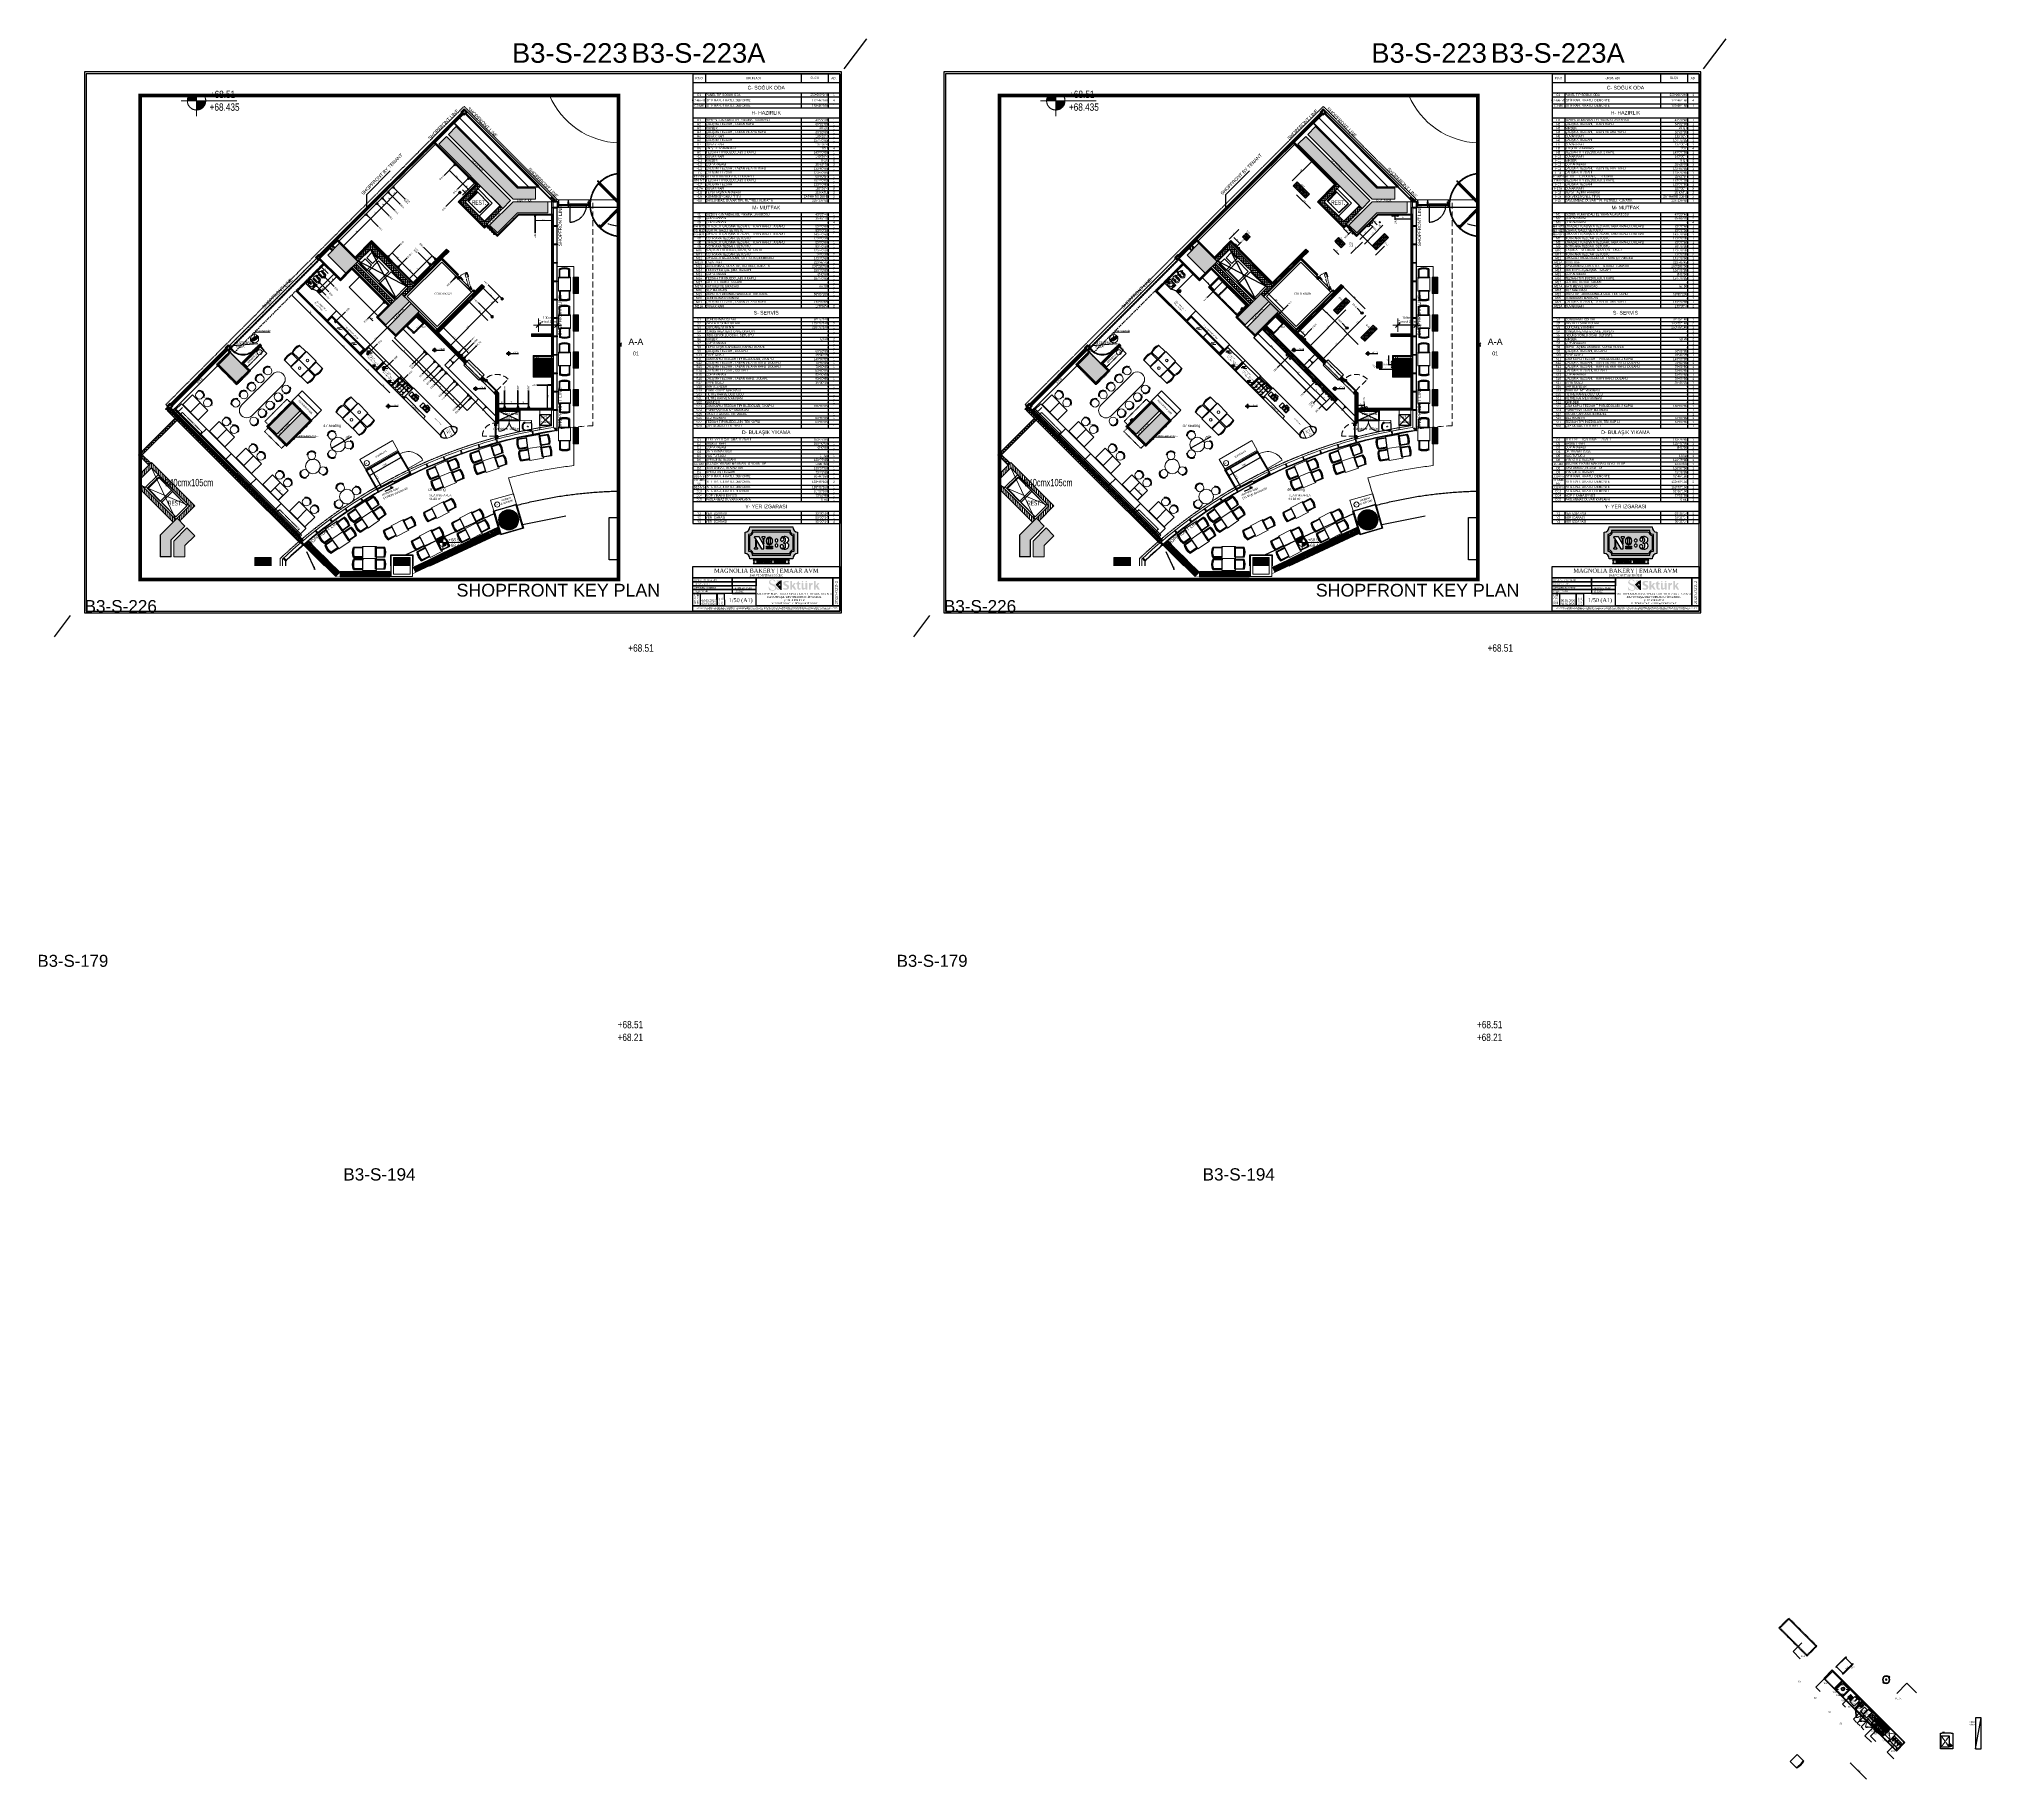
# Model space of a CAD drawing. Header units: millimetres. Extents: x 9129 to 19685, y -6152 to 3305.
import ezdxf
from ezdxf.enums import TextEntityAlignment as Align
from ezdxf.xclip import XClip

# ---------------------------------------------------------------- set-up
doc = ezdxf.new("R2010")
doc.units = ezdxf.units.MM
doc.header["$LTSCALE"] = 5
doc.header["$XCLIPFRAME"] = 0
for name, pattern in [('141125_RT1$0$HIDDEN', [9.525, 6.35, -3.175]), ('141125_RT1$0$xref_4_vitrin_kaplama$0$xref_4_vitrin_kaplama$0$$0$$0$xref_cephe_blok_d_plaza$0$DASHDOT', [254, 127, -63.5, 0, -63.5]), ('141125_RT1$0$xref_4_vitrin_kaplama$0$xref_4_vitrin_kaplama$0$$0$$0$xref_cephe_blok_d_plaza$0$DASHDOT2', [0.5, 0.25, -0.125, 0, -0.125]), ('141125_RT1$0$xref_4_vitrin_kaplama$0$xref_4_vitrin_kaplama$0$$0$$0$xref_cephe_blok_d_plaza$0$DASHED2', [9.525, 6.35, -3.175]), ('141125_RT1$0$xref_north-south_duvar_4.Bkat$0$HIDDEN', [3750, 2500, -1250]), ('141125_RT1$0$xref_tasiyici_s_mall_b4$0$HIDDENX2', [19.05, 12.7, -6.35]), ('CENTER2', [1.125, 0.75, -0.125, 0.125, -0.125]), ('Dash', [0.25, 0.125, -0.125]), ('Dash Dot 3_32_', [0.21875, 0.09375, -0.0625, 0, -0.0625]), ('DASHDOT', [25.4, 12.7, -6.35, 0, -6.35]), ('DASHED', [0.75, 0.5, -0.25]), ('DASHEDX2', [1.5, 1, -0.5]), ('HIDDEN', [9.525, 6.35, -3.175]), ('HIDDENX2', [0.75, 0.5, -0.25])]:
    doc.linetypes.add(name, pattern=pattern)
doc.layers.get('Defpoints').update_dxf_attribs({"lineweight": 9})
for name, color, linetype in [('-DWG_ANA', 7, 'Continuous'), ('002 Çizgi', 7, 'Continuous'), ('141125_RT1$0$2DYAZI', 212, 'Continuous'), ('141125_RT1$0$xref_4_vitrin_kaplama$0$2DCAM', 4, 'Continuous'), ('141125_RT1$0$xref_4_vitrin_kaplama$0$2DKAPI', 253, 'Continuous'), ('141125_RT1$0$xref_4_vitrin_kaplama$0$2DKONST2', 253, 'Continuous'), ('141125_RT1$0$xref_4_vitrin_kaplama$0$xref_3_vitrin_kaplama$0$2DKONST2', 180, 'Continuous'), ('141125_RT1$0$xref_4_vitrin_kaplama$0$xref_4_vitrin_kaplama$0$$0$$0$xref_cephe_blok_d_plaza$0$2DAKS-20', 253, '141125_RT1$0$xref_4_vitrin_kaplama$0$xref_4_vitrin_kaplama$0$$0$$0$xref_cephe_blok_d_plaza$0$DASHDOT'), ('141125_RT1$0$xref_4_vitrin_kaplama$0$xref_4_vitrin_kaplama$0$2DGORUNUS4', 253, 'Continuous'), ('141125_RT1$0$xref_4_vitrin_kaplama$0$xref_4_vitrin_kaplama$0$2DKONST2', 253, 'Continuous'), ('2DKAPI', 180, 'Continuous'), ('2DSAFT', 7, 'Continuous'), ('2DYAZI_1_200', 212, 'Continuous'), ('a_text_1_100_turkish', 7, 'Continuous'), ('CIHAZ', 2, 'Continuous'), ('DY-49-Kot', 7, 'Continuous'), ('ELEKTRİK', 10, 'Continuous'), ('I-Anno-Note', 11, 'Continuous'), ('I-Detl-1-N', 1, 'Continuous'), ('I-Eqpm-Fixd-N', 3, 'Continuous'), ('I-Eqpm-Move-N', 2, 'Continuous'), ('I-Eqpm-Symb-N', 11, 'Continuous'), ('I-Furn-Fixed-Ovhd-N', 1, 'HIDDEN'), ('I-Furn-Move-N', 2, 'Continuous'), ('I-Powr-Wall-N', 2, 'Continuous'), ('I-Wall-Full-N', 5, 'Continuous'), ('I-Wall-wainscotting', 1, 'CENTER2'), ('katman 1', 7, 'Continuous'), ('Kıtc-002 Çizgi', 7, 'Continuous'), ('LP-AREA INFO', 7, 'Continuous'), ('LP-DIMENSION_INT_100', 51, 'Continuous'), ('LP-RETAIL_LINE', 10, 'DASHEDX2'), ('LP-TAG', 7, 'Continuous'), ('LP-UNIT_LINE', 170, 'Continuous'), ('PISSUMEK_DELIK', 5, 'Continuous'), ('S2000-002 Çizgi', 7, 'Continuous'), ('S2000-019 Su Tes İşaretler', 5, 'Continuous'), ('S2000-024 Gaz Tes İşaretler', 3, 'Continuous'), ('SEWER-PIPE-K1', 7, 'Continuous'), ('SEWER-PIPE-K2', 7, 'Continuous'), ('SIH', 4, 'Continuous'), ('Sktürk ANTET', 7, 'Continuous'), ('Sktürk-002 Çizgi', 7, 'Continuous'), ('SU', 152, 'Continuous'), ('wall', 4, 'Continuous'), ('xref_4_vitrin_kaplama$0$2DCAM', 6, 'Continuous')]:
    doc.layers.add(name, color=color, linetype=linetype)
for name, color, linetype, lineweight in [('141125_RT1$0$2DKOT_200', 2, 'Continuous', 0), ('141125_RT1$0$A-_WIND----_E-', 4, 'Continuous', 13), ('141125_RT1$0$LP-AREA_POLYLINE', 7, 'Continuous', 5), ('141125_RT1$0$LP-CLADDING', 31, 'Continuous', 15), ('141125_RT1$0$LP-CONCRETE', 4, 'Continuous', 15), ('141125_RT1$0$LP-CONCRETE_HATCH', 251, 'Continuous', 9), ('141125_RT1$0$LP-DOOR', 40, 'Continuous', 9), ('141125_RT1$0$LP-LEVELMARK', 2, 'Continuous', 9), ('141125_RT1$0$LP-LINE_1', 41, 'Continuous', 15), ('141125_RT1$0$LP-SHAFT', 7, 'Continuous', 9), ('141125_RT1$0$LP-SHOPFRONT', 230, 'Continuous', 9), ('141125_RT1$0$LP-WALL', 3, 'Continuous', 15), ('141125_RT1$0$LP-WINDOW', 6, 'Continuous', 0), ('141125_RT1$0$xref_4_vitrin_kaplama$0$LP-WINDOW', 6, 'Continuous', 0), ('141125_RT1$0$xref_4_vitrin_kaplama$0$xref_4_vitrin_kaplama$0$$0$$0$xref_cephe_blok_d_plaza$0$2DCAM', 253, 'Continuous', 0), ('141125_RT1$0$xref_4_vitrin_kaplama$0$xref_4_vitrin_kaplama$0$$0$$0$xref_cephe_blok_d_plaza$0$2DCEPHEPENCERE', 253, 'Continuous', 25), ('141125_RT1$0$xref_4_vitrin_kaplama$0$xref_4_vitrin_kaplama$0$LP-SHOPFRONT', 253, 'Continuous', 9), ('2DGORUNUS3', 41, 'Continuous', 0), ('2DSOUTH-DUVAR', 3, 'Continuous', 0), ('2DTARAMA-DUVAR', 250, 'Continuous', 0), ('A-_DOOR----_E-', 6, 'Continuous', 13), ('A-_WIND----_E-', 4, 'Continuous', 13), ('AIT - Equipment Number', 3, 'Continuous', 5), ('AIT - Kitchen Equipment', 4, 'Continuous', 5), ('AIT-KITCHEN EQUIPMENT', 4, 'Continuous', 0), ('b_mob kesit', 14, 'Continuous', 30), ('ELK', 1, 'Continuous', 35), ('GAZ', 200, 'Continuous', 25), ('I-Furn-Fixd-N', 2, 'Continuous', 9), ('LP-AREA_POLYLINE', 7, 'Continuous', 5), ('LP-DIMENSION_INT_200', 51, 'Continuous', 9), ('LP-HATCH', 8, 'Continuous', 9), ('LP-SECTION', 21, 'Continuous', 30), ('LP-SHAFT', 7, 'Continuous', 9), ('LP-WALL', 3, 'Continuous', 15), ('MAK', 235, 'Continuous', 25), ('no3_ahsap gorunus arka ince', 53, 'Continuous', 5), ('no3_ahsap gorunus on ince', 32, 'Continuous', 15), ('no3_ahsap kesit on', 40, 'Continuous', 20), ('no3_ahşap gorunus on kalın', 34, 'Continuous', 20), ('no3_alçıpan kesit', 210, 'Continuous', 20), ('no3_cam gorunus on', 142, 'Continuous', 18), ('no3_cam kesit arka', 141, 'Continuous', 9), ('no3_cam kesit on', 131, 'Continuous', 18), ('no3_demir', 193, 'Continuous', 18), ('no3_doğrama gorunus', 243, 'Continuous', 0), ('no3_duvar kaplama', 8, 'Continuous', 9), ('no3_duvar mevcut', 4, 'Continuous', 50), ('no3_duvar ytong', 101, 'Continuous', 20), ('no3_kutu profil gorunus', 8, 'Continuous', 18), ('no3_kutuprofil kesit', 74, 'Continuous', 18), ('no3_mermer gorunus on', 31, 'Continuous', 15), ('no3_paslanmaz gorunus arka', 173, 'Continuous', 9), ('no3_paslanmaz gorunus on', 163, 'Continuous', 18), ('no3_paslanmaz kesit on', 153, 'Continuous', 20), ('no3_sandalye', 240, 'Continuous', 18), ('no3_sandalye masa', 202, 'Continuous', 15), ('no3_seramik ön', 123, 'Continuous', 18), ('no3_tefriş izdüşüm', 87, 'Continuous', 15), ('no3_tefriş kesit ön', 24, 'Continuous', 25), ('no3_yazı tefriş', 152, 'Continuous', 15), ('no3_ölçü tefriş', 252, 'Continuous', 0), ('Q-SPCQ', 91, 'Continuous', 9)]:
    doc.layers.add(name, color=color, linetype=linetype, lineweight=lineweight)
doc.styles.add('141125_RT1$0$OLCU', font='arial.ttf', dxfattribs={"width": 0.8})
doc.styles.add('2.5MM', font='simplex.shx', dxfattribs={"width": 0.75, "height": 2.5})
doc.styles.add('AR_TEXT', font='arial.ttf')
doc.styles.add('AR_TEXT_200', font='arial.ttf', dxfattribs={"height": 40})
doc.styles.add('ATG_ROMANS', font='GOTHIC.TTF', dxfattribs={"width": 0.75})
doc.styles.add('CGOMEGA', font='times.ttf', dxfattribs={"height": 15})
doc.styles.add('M_1.1', font='stylu.ttf', dxfattribs={"width": 0.8, "height": 5})
doc.styles.add('OLCU', font='arial.ttf', dxfattribs={"width": 0.8})
doc.styles.add('ROMANSTW', font='georgia.ttf')
doc.styles.add('Simplex', font='SIMPLEX.shx', dxfattribs={"width": 0.8, "height": 2.5})
doc.styles.add('SKTÜRK', font='GOTHIC.TTF', dxfattribs={"height": 11})
doc.styles.get("Standard").update_dxf_attribs({"font": 'arial.ttf'})
doc.styles.add('TAKSİM', font='GOTHIC.TTF', dxfattribs={"height": 20})
doc.styles.add('TEXT-500', font='arial.ttf', dxfattribs={"height": 1.25})
doc.styles.add('yazi', font='arial.ttf', dxfattribs={"width": 0.6})
doc.dimstyles.new('DIM200', dxfattribs={"dimscale": 90, "dimtxt": 0.4, "dimasz": 0.02, "dimexe": 0.1, "dimexo": 0.1, "dimgap": 0.12, "dimtad": 1, "dimdec": 0, "dimrnd": 0.5, "dimdsep": 46, "dimtxsty": 'OLCU', "dimblk1": 'WDIM', "dimblk2": 'WDIM', "dimsah": 1, "dimcen": 0.09, "dimse1": 1, "dimse2": 1, "dimclrd": 256, "dimclre": 256, "dimclrt": 6, "dimazin": 0, "dimtfac": 1, "dimtdec": 0, "dimtix": 1, "dimtmove": 2, "dimatfit": 3, "dimldrblk": 'WDIM', "dimfxl": 1, "dimtolj": 1, "dimarcsym": 0})
doc.dimstyles.new('M1', dxfattribs={"dimtxt": 11, "dimasz": 5, "dimexe": 2, "dimexo": 5, "dimgap": 3, "dimtad": 1, "dimdec": 1, "dimzin": 12, "dimdsep": 46, "dimtxsty": 'ROMANSTW', "dimblk": 'ARCHTICK', "dimcen": 0.09, "dimse1": 1, "dimse2": 1, "dimclrd": 251, "dimclre": 251, "dimclrt": 1, "dimadec": 0, "dimazin": 0, "dimtfac": 1, "dimtdec": 1, "dimtix": 1, "dimtmove": 0, "dimatfit": 3, "dimldrblk": 'ARCHTICK', "dimfxl": 1, "dimtolj": 1, "dimtzin": 0, "dimarcsym": 0})
doc.dimstyles.new('M2', dxfattribs={"dimtxt": 6, "dimasz": 3, "dimexe": 1, "dimexo": 4, "dimgap": 3, "dimtad": 1, "dimdec": 0, "dimzin": 12, "dimdsep": 46, "dimtxsty": 'ROMANSTW', "dimblk": 'ARCHTICK', "dimcen": 0.09, "dimse1": 1, "dimse2": 1, "dimclrd": 251, "dimclre": 251, "dimclrt": 1, "dimadec": 0, "dimazin": 0, "dimtfac": 1, "dimtdec": 0, "dimtix": 1, "dimtmove": 0, "dimatfit": 3, "dimldrblk": 'ARCHTICK', "dimfxl": 1, "dimtolj": 1, "dimtzin": 0, "dimarcsym": 0})
doc.dimstyles.new('M3', dxfattribs={"dimtxt": 7, "dimasz": 1, "dimexe": 1, "dimexo": 3, "dimgap": 3, "dimtad": 1, "dimdec": 1, "dimzin": 12, "dimdsep": 46, "dimtxsty": 'ROMANSTW', "dimblk": 'ARCHTICK', "dimcen": 0, "dimse1": 1, "dimse2": 1, "dimclrd": 251, "dimclre": 251, "dimclrt": 1, "dimadec": 0, "dimazin": 0, "dimtfac": 1, "dimtdec": 1, "dimtix": 1, "dimtmove": 0, "dimatfit": 3, "dimldrblk": 'ARCHTICK', "dimfxl": 1, "dimtolj": 1, "dimtzin": 0, "dimarcsym": 0})
pattern_1 = [(90, (18009.3265, -2954.736), (-9.525, 2e-15), [])]
pattern_2 = [(90, (18009.3265, -2954.736), (-9.525, 2e-15), []), (180, (18009.3265, -2954.736), (-2e-15, -9.525), [])]
pattern_3 = [(0, (0, 0), (0.9375, 1.875), [0, -1.875])]
pattern_4 = [(315.053575, (7095.238, -432.0414), (4.9345203, 4.943757), [5.08, -1.905]), (45.053575, (7095.238, -432.0414), (-4.943757, 4.9345203), [5.08, -1.905])]

# ---------------------------------------------------------------- blocks, each defined once
blk = doc.blocks.new('sand3 utr')
at = {"layer": 'no3_sandalye masa', "ltscale": 50}
for p, q in [((98898, -13717), (98900, -13715)), ((98938, -13717), (98936, -13715))]:
    blk.add_line(p, q, dxfattribs=at)
blk.add_circle((98918, -13701), 23, dxfattribs=at)
for centre, radius, start, end in [((98894, -13713), 1.82, 42.0692, 185.739), ((98918, -13701), 28.7, 203.9041, 336.0959), ((98918, -13701), 25.3, 203.9041, 336.0959), ((98943, -13713), 1.82, 354.261, 137.9308)]:
    blk.add_arc(centre, radius, start, end, dxfattribs=at)
blk = doc.blocks.new('rafine sandalye 2 turkıs')
at = {"color": 6, "ltscale": 12, "xscale": -1, "rotation": 176.9426487830267}
blk.add_blockref('sand3 utr', (-87719, -7194), dxfattribs=at)
blk = doc.blocks.new('141111')
at = {"layer": 'no3_mermer gorunus on'}
for p, q in [((14817, -7089), (14764, -7142)), ((14962, -7234), (14909, -7287)), ((15107, -7379), (15054, -7432)), ((15252, -7524), (15199, -7577)), ((15397, -7669), (15344, -7722))]:
    blk.add_line(p, q, dxfattribs=at)
for points in [[(14722, -7100), (14806, -7185), (14859, -7132), (14775, -7047)], [(14867, -7245), (14951, -7330), (15004, -7277), (14920, -7192)], [(15012, -7390), (15096, -7475), (15149, -7422), (15065, -7337)], [(15157, -7535), (15241, -7620), (15295, -7567), (15210, -7482)], [(15302, -7680), (15386, -7765), (15440, -7712), (15355, -7627)]]:
    blk.add_lwpolyline(points, close=True, dxfattribs=at)
at = {"layer": 'no3_sandalye masa'}
for p, q in [((14679, -7120), (14668, -7131)), ((14668, -7131, 0), (15357, -7820, 0)), ((14680, -7131), (14668, -7131)), ((14685, -7126), (14679, -7120)), ((14685, -7126), (14680, -7131)), ((14680, -7131), (15357, -7808)), ((14685, -7126), (14714, -7098)), ((14685, -7126), (15362, -7803)), ((14717, -7098), (15391, -7771)), ((14852, -7230), (14815, -7267)), ((14987, -7366), (14951, -7402)), ((15123, -7501), (15086, -7537)), ((15258, -7636), (15222, -7673)), ((15362, -7803), (15357, -7808)), ((15357, -7808), (15357, -7820)), ((15368, -7809), (15357, -7820)), ((15362, -7803), (15391, -7774)), ((15362, -7803), (15368, -7809))]:
    blk.add_line(p, q, dxfattribs=at)
for centre, start, end in [((14715, -7099), 45, 135), ((15389, -7773), 315, 45)]:
    blk.add_arc(centre, 2.38, start, end, dxfattribs=at)
at = {"layer": 'no3_duvar kaplama', "xscale": 0.925013155566611, "yscale": 0.925013155566611, "zscale": 0.925013155566611, "rotation": 314.6089864763287}
for p in [(6357, -73), (6400, -115), (6502, -218), (6545, -260), (6647, -363), (6690, -405), (6792, -508), (6835, -550), (6937, -653), (6980, -695)]:
    blk.add_blockref('rafine sandalye 2 turkıs', p, dxfattribs=at)
blk = doc.blocks.new('s42')
at = {"layer": 'no3_duvar kaplama', "xscale": -0.9250131555666111, "yscale": 0.9250131555666113, "zscale": 0.9250131555666113, "rotation": 266.9693873691843}
blk.add_blockref('rafine sandalye 2 turkıs', (15458, -17305), dxfattribs=at)
blk = doc.blocks.new('12hbhg')
at = {"layer": 'no3_mermer gorunus on'}
blk.add_circle((19125, -7457), 40, dxfattribs=at)
at = {"layer": 'no3_ölçü tefriş'}
for p, rotation in [((15176, -25305), 98.26094698349456), ((5643, 4887), 338.2609469834944)]:
    blk.add_blockref('s42', p, dxfattribs=dict(at, rotation=rotation))
at = {"layer": 'no3_ölçü tefriş', "xscale": -1, "rotation": 38.26094698349765}
blk.add_blockref('s42', (28540, 8211), dxfattribs=at)
blk = doc.blocks.new('_ArchTick')
at = {"color": 0, "linetype": 'ByBlock', "const_width": 0.15}
blk.add_lwpolyline([(-0.5, -0.5), (0.5, 0.5)], dxfattribs=at)
blk = doc.blocks.new('*D240')
at = {"layer": 'Defpoints', "color": 0, "transparency": 16777216}
for p in [(10719, 1081), (10789, 1120)]:
    blk.add_point(p, dxfattribs=at)
at = {"layer": 'LP-DIMENSION_INT_100', "color": 251, "lineweight": -2, "transparency": 16777216}
for p in [(10719, 1081), (10829, 1142)]:
    blk.add_line(p, (10789, 1120), dxfattribs=at)
at = {"layer": 'LP-DIMENSION_INT_100', "color": 251, "lineweight": -2, "transparency": 16777216, "xscale": 5, "yscale": 5, "zscale": 5}
for p, rotation in [((10719, 1081), 28.8065022007873), ((10789, 1120), 208.8065022007873)]:
    blk.add_blockref('_ArchTick', p, dxfattribs=dict(at, rotation=rotation))
at = {"layer": 'LP-DIMENSION_INT_100', "color": 1, "transparency": 16777216, "insert": (10809, 1141), "char_height": 11, "attachment_point": 5, "rotation": 28.8065, "style": 'ROMANSTW'}
blk.add_mtext('\\A1;∅80', dxfattribs=at)
blk = doc.blocks.new('#150 - TOLIX CHAIR - PLAN VIEW')
at = {"layer": 'I-Furn-Move-N'}
for p, q in [((-23759, -18210), (-23776, -18491)), ((-23684, -18589), (-23454, -18589)), ((-23666, -18079), (-23472, -18079)), ((-23666, -18102), (-23472, -18102)), ((-23666, -18113), (-23472, -18113)), ((-23362, -18491), (-23379, -18210))]:
    blk.add_line(p, q, dxfattribs=at)
for centre in [(-23569, -18344), (-23569, -18367), (-23569, -18390)]:
    blk.add_circle(centre, 6.46, dxfattribs=at)
for centre, radius, start, end in [((-23666, -18205), 126, 90, 176.95208), ((-23774, -18200), 18.3, 174.67368, 67.32943), ((-23684, -18496), 92.3, 176.87787, 270), ((-23666, -18205), 103, 90, 167.77475), ((-23666, -18205), 92.3, 90, 172.16156), ((-23613, -18042), 71.6, 237.668, 268.41541), ((-23525, -18042), 71.6, 271.58459, 302.332), ((-23472, -18205), 126, 2.2784, 90), ((-23472, -18205), 103, 12.22525, 90), ((-23472, -18205), 92.3, 7.83844, 90), ((-23454, -18496), 92.3, 270, 3.12213), ((-23364, -18200), 18.3, 112.67057, 5.32632)]:
    blk.add_arc(centre, radius, start, end, dxfattribs=at)
blk = doc.blocks.new('*D237')
at = {"layer": 'Defpoints', "color": 0, "transparency": 16777216}
for p in [(10146, 1615), (9835, 1304), (9856, 1284)]:
    blk.add_point(p, dxfattribs=at)
at = {"layer": 'no3_ölçü tefriş', "color": 251, "lineweight": -2, "transparency": 16777216}
blk.add_line((10163, 1591), (9859, 1287), dxfattribs=at)
at = {"layer": 'no3_ölçü tefriş', "color": 251, "transparency": 16777216}
for points in [[(10163, 1592), (10164, 1591), (10167, 1595)], [(9859, 1288), (9860, 1287), (9856, 1284)]]:
    blk.add_solid(points, dxfattribs=at)
at = {"layer": 'no3_ölçü tefriş', "color": 1, "transparency": 16777216, "insert": (10004, 1446), "char_height": 11, "attachment_point": 5, "rotation": 45.0009, "style": 'ROMANSTW'}
blk.add_mtext('\\A1;439.6', dxfattribs=at)
blk = doc.blocks.new('*D238')
at = {"layer": 'Defpoints', "color": 0, "transparency": 16777216}
for p in [(10155, 1628), (10325, 1651), (10326, 1643)]:
    blk.add_point(p, dxfattribs=at)
at = {"layer": 'no3_ölçü tefriş', "color": 251, "lineweight": -2, "transparency": 16777216}
blk.add_line((10159, 1637), (10320, 1650), dxfattribs=at)
at = {"layer": 'no3_ölçü tefriş', "color": 251, "transparency": 16777216}
for points in [[(10159, 1638), (10160, 1636), (10155, 1636)], [(10320, 1651), (10320, 1650), (10325, 1651)]]:
    blk.add_solid(points, dxfattribs=at)
at = {"layer": 'no3_ölçü tefriş', "color": 1, "transparency": 16777216, "insert": (10239, 1653), "char_height": 11, "attachment_point": 5, "rotation": 4.8086, "style": 'ROMANSTW'}
blk.add_mtext('\\A1;171.3', dxfattribs=at)
blk = doc.blocks.new('KAP SOGUK')
at = {"layer": 'no3_paslanmaz gorunus on', "lineweight": 9}
for points in [[(17319, -6783), (17305, -6783), (17305, -6773), (17324, -6773)], [(17317, -6785), (17316, -6783), (17319, -6783)], [(17316, -6783), (17316, -6783)], [(17316, -6783), (17316, -6783)], [(17316, -6784), (17316, -6784)], [(17316, -6785), (17316, -6784)], [(17317, -6785), (17316, -6784)], [(17316, -6784), (17316, -6784)], [(17316, -6785), (17316, -6785)], [(17316, -6785), (17316, -6785)], [(17317, -6786), (17316, -6785)], [(17316, -6785), (17316, -6785)], [(17316, -6785), (17316, -6785)], [(17318, -6784), (17318, -6784), (17318, -6784), (17318, -6783), (17318, -6783), (17318, -6783), (17318, -6783), (17318, -6783), (17318, -6783), (17318, -6783), (17318, -6783), (17317, -6783), (17317, -6783), (17317, -6783), (17317, -6784), (17317, -6784), (17317, -6784), (17317, -6784), (17317, -6784), (17317, -6784), (17317, -6784), (17317, -6784), (17318, -6785), (17318, -6785), (17318, -6785), (17318, -6785), (17318, -6785), (17318, -6784), (17318, -6784), (17318, -6784), (17318, -6784), (17318, -6784), (17318, -6784)], [(17318, -6784), (17318, -6784), (17318, -6784), (17318, -6783), (17317, -6784), (17317, -6784)], [(17319, -6783), (17319, -6785), (17318, -6786), (17317, -6785)], [(17318, -6784), (17318, -6784), (17318, -6784), (17318, -6783), (17318, -6783), (17318, -6783), (17318, -6783), (17318, -6783), (17318, -6783), (17318, -6783), (17318, -6783), (17317, -6783), (17317, -6783), (17317, -6783), (17317, -6784), (17317, -6784), (17317, -6784), (17317, -6784), (17317, -6784), (17317, -6784), (17317, -6784), (17317, -6784), (17318, -6785), (17318, -6785), (17318, -6785), (17318, -6785), (17318, -6785), (17318, -6784), (17318, -6784), (17318, -6784), (17318, -6784), (17318, -6784), (17318, -6784)], [(17318, -6783), (17317, -6784)], [(17317, -6784), (17318, -6784)], [(17317, -6784), (17318, -6784)], [(17317, -6784), (17317, -6784)], [(17317, -6786), (17317, -6785)], [(17317, -6785), (17317, -6785)], [(17318, -6786), (17317, -6785)], [(17318, -6786), (17318, -6786), (17317, -6786)], [(17317, -6786), (17317, -6786)], [(17317, -6786), (17317, -6786)], [(17322, -6788), (17317, -6786)], [(17317, -6786), (17317, -6786)], [(17317, -6786), (17317, -6786)], [(17318, -6784), (17318, -6783)], [(17332, -6784), (17318, -6786)], [(17318, -6784), (17318, -6784)], [(17318, -6784), (17318, -6784)], [(17318, -6786), (17318, -6786), (17319, -6786), (17319, -6786), (17319, -6786), (17319, -6786), (17319, -6786), (17319, -6786), (17319, -6785)], [(17318, -6786), (17318, -6786)], [(17324, -6777), (17319, -6777)], [(17319, -6783), (17319, -6777)], [(17319, -6785), (17320, -6784)], [(17319, -6785), (17319, -6785)], [(17325, -6773), (17324, -6779), (17320, -6779)], [(17320, -6779), (17320, -6783), (17412, -6783)], [(17320, -6784), (17322, -6781)], [(17320, -6785), (17320, -6783)], [(17320, -6784), (17324, -6786)], [(17321, -6778), (17321, -6778), (17321, -6777), (17321, -6777), (17321, -6777), (17321, -6777), (17321, -6777), (17321, -6777), (17321, -6777), (17321, -6777)], [(17322, -6777), (17321, -6777)], [(17321, -6778), (17321, -6779)], [(17321, -6783), (17332, -6783), (17332, -6784)], [(17321, -6785), (17330, -6790)], [(17322, -6777), (17322, -6777), (17322, -6777), (17322, -6777), (17322, -6777), (17322, -6777), (17322, -6777), (17322, -6777), (17322, -6778), (17322, -6778)], [(17322, -6779), (17322, -6778)], [(17326, -6783), (17322, -6781)], [(17324, -6780), (17323, -6781)], [(17324, -6777), (17324, -6773)], [(17324, -6780), (17324, -6780), (17324, -6780), (17324, -6780), (17324, -6780), (17324, -6780), (17324, -6780), (17324, -6780), (17324, -6780), (17324, -6780)], [(17325, -6780), (17324, -6780)], [(17324, -6782), (17325, -6781)], [(17402, -6773), (17325, -6773)], [(17325, -6780), (17325, -6780), (17325, -6780), (17325, -6780), (17325, -6780), (17325, -6780), (17325, -6780), (17325, -6781), (17325, -6781), (17325, -6781)], [(17330, -6791), (17325, -6789)], [(17326, -6783), (17329, -6778)], [(17327, -6788), (17334, -6792)], [(17337, -6782), (17329, -6778)], [(17330, -6791), (17330, -6790)], [(17337, -6794), (17344, -6797)], [(17347, -6788), (17340, -6784)], [(17347, -6799), (17353, -6803)], [(17357, -6793), (17350, -6789)], [(17357, -6805), (17363, -6808)], [(17367, -6799), (17360, -6795)], [(17366, -6810), (17373, -6814)], [(17376, -6804), (17370, -6800)], [(17376, -6816), (17383, -6819)], [(17377, -6816), (17376, -6819)], [(17376, -6819), (17376, -6820), (17376, -6820), (17376, -6820), (17376, -6820), (17376, -6820), (17376, -6820), (17376, -6820)], [(17376, -6820), (17383, -6824)], [(17377, -6816), (17379, -6817)], [(17379, -6817), (17378, -6820)], [(17378, -6820), (17378, -6820), (17378, -6820), (17378, -6820), (17378, -6820), (17378, -6820), (17378, -6821), (17378, -6821)], [(17378, -6821), (17388, -6826)], [(17386, -6810), (17380, -6806)], [(17385, -6783), (17388, -6783)], [(17385, -6783), (17386, -6787)], [(17386, -6787), (17386, -6787), (17386, -6787), (17386, -6787), (17386, -6788), (17386, -6788), (17387, -6788), (17387, -6788)], [(17386, -6821), (17393, -6825)], [(17386, -6826), (17393, -6830)], [(17387, -6788), (17406, -6788)], [(17388, -6783), (17388, -6786), (17388, -6786), (17388, -6786), (17388, -6786), (17388, -6787), (17389, -6787), (17389, -6787), (17389, -6787)], [(17388, -6826), (17388, -6826), (17388, -6826), (17388, -6826), (17388, -6826), (17389, -6826), (17389, -6826)], [(17389, -6787), (17400, -6787)], [(17397, -6816), (17389, -6811)], [(17391, -6824), (17389, -6826)], [(17391, -6824), (17395, -6826)], [(17397, -6832), (17393, -6830)], [(17394, -6827), (17395, -6826)], [(17394, -6827), (17395, -6827)], [(17394, -6829), (17396, -6830)], [(17394, -6829), (17395, -6829)], [(17394, -6829), (17394, -6829)], [(17395, -6821), (17397, -6816)], [(17395, -6821), (17402, -6826)], [(17395, -6827), (17395, -6826)], [(17395, -6827), (17395, -6826)], [(17395, -6827), (17399, -6829)], [(17395, -6827), (17398, -6828)], [(17395, -6828), (17395, -6828), (17395, -6828), (17395, -6828), (17395, -6827), (17395, -6827), (17395, -6827), (17395, -6827), (17395, -6827)], [(17395, -6830), (17396, -6828)], [(17395, -6829), (17395, -6828)], [(17395, -6830), (17396, -6830)], [(17396, -6822), (17397, -6821)], [(17396, -6826), (17397, -6826)], [(17396, -6827), (17396, -6826)], [(17396, -6826), (17397, -6827)], [(17396, -6826), (17396, -6826)], [(17396, -6827), (17400, -6829)], [(17397, -6828), (17397, -6828), (17397, -6828), (17396, -6828), (17396, -6828), (17396, -6828), (17396, -6828), (17396, -6828), (17396, -6828)], [(17396, -6830), (17396, -6830)], [(17398, -6821), (17398, -6821), (17397, -6821), (17397, -6821), (17397, -6821), (17397, -6821), (17397, -6821), (17397, -6821), (17397, -6821), (17397, -6821)], [(17398, -6822), (17397, -6823)], [(17397, -6828), (17397, -6827)], [(17397, -6827), (17397, -6827)], [(17398, -6827), (17397, -6827), (17397, -6827), (17397, -6827), (17397, -6828)], [(17397, -6828), (17397, -6829)], [(17397, -6828), (17398, -6828)], [(17397, -6828), (17397, -6828)], [(17398, -6828), (17397, -6829)], [(17399, -6829), (17397, -6832)], [(17398, -6822), (17398, -6822), (17398, -6822), (17398, -6822), (17398, -6821), (17398, -6821), (17398, -6821), (17398, -6821), (17398, -6821), (17398, -6821)], [(17398, -6821), (17398, -6821)], [(17398, -6827), (17398, -6827)], [(17398, -6828), (17398, -6828), (17398, -6828), (17398, -6828), (17398, -6827)], [(17398, -6828), (17398, -6828)], [(17398, -6830), (17398, -6830), (17398, -6830), (17398, -6830), (17398, -6830), (17398, -6830), (17398, -6830), (17398, -6830), (17398, -6830), (17398, -6830), (17398, -6830), (17398, -6830), (17398, -6830), (17398, -6830), (17398, -6830), (17398, -6830), (17398, -6830), (17398, -6830), (17398, -6830), (17398, -6830), (17398, -6830), (17398, -6830), (17398, -6831), (17398, -6831), (17398, -6831), (17398, -6831), (17398, -6831), (17398, -6831), (17398, -6831), (17398, -6831), (17398, -6831), (17398, -6830), (17398, -6830)], [(17406, -6783), (17402, -6783), (17401, -6786), (17401, -6786), (17400, -6786), (17400, -6787), (17400, -6787), (17400, -6787), (17400, -6787)], [(17400, -6829), (17402, -6824)], [(17400, -6829), (17402, -6826)], [(17402, -6773), (17403, -6779), (17412, -6779), (17412, -6783)], [(17403, -6821), (17404, -6819), (17406, -6814), (17406, -6814)], [(17412, -6783), (17422, -6783), (17422, -6773), (17404, -6773), (17404, -6777)], [(17404, -6777), (17412, -6777)], [(17409, -6771), (17411, -6771), (17411, -6770), (17405, -6770), (17405, -6771)], [(17406, -6771), (17405, -6771)], [(17406, -6777), (17406, -6777), (17406, -6777), (17405, -6777), (17405, -6777), (17405, -6777), (17405, -6777), (17405, -6777), (17405, -6778), (17405, -6778)], [(17405, -6779), (17405, -6778)], [(17407, -6771), (17407, -6771), (17407, -6771), (17406, -6771), (17406, -6771), (17406, -6771), (17406, -6771), (17406, -6771), (17406, -6771)], [(17407, -6778), (17407, -6778), (17407, -6777), (17406, -6777), (17406, -6777), (17406, -6777), (17406, -6777), (17406, -6777), (17406, -6777), (17406, -6777)], [(17406, -6777), (17406, -6777)], [(17406, -6783), (17406, -6784), (17412, -6784)], [(17406, -6784), (17406, -6783)], [(17406, -6783), (17409, -6783), (17409, -6784)], [(17406, -6783), (17406, -6783)], [(17412, -6784), (17411, -6787), (17406, -6788)], [(17406, -6784), (17407, -6784)], [(17409, -6771), (17409, -6773), (17407, -6773), (17407, -6771)], [(17407, -6773), (17407, -6782), (17408, -6782)], [(17407, -6780), (17408, -6777)], [(17407, -6777), (17408, -6777)], [(17407, -6778), (17407, -6779)], [(17407, -6781), (17408, -6780)], [(17407, -6780), (17408, -6780)], [(17407, -6782), (17408, -6781)], [(17407, -6781), (17408, -6781)], [(17407, -6781), (17408, -6781)], [(17407, -6781), (17408, -6781)], [(17407, -6782), (17408, -6782)], [(17407, -6783), (17407, -6782), (17408, -6782), (17408, -6783)], [(17407, -6783), (17407, -6783)], [(17407, -6786), (17407, -6784)], [(17407, -6784), (17407, -6784), (17407, -6784), (17407, -6784), (17407, -6784), (17407, -6784), (17407, -6784), (17407, -6784)], [(17407, -6786), (17409, -6786)], [(17407, -6786), (17407, -6786), (17407, -6786)], [(17407, -6810), (17407, -6809), (17408, -6804), (17409, -6803)], [(17408, -6773), (17408, -6782)], [(17408, -6783), (17408, -6783)], [(17408, -6786), (17408, -6784)], [(17408, -6784), (17408, -6784), (17408, -6784), (17408, -6784), (17408, -6784), (17408, -6784), (17408, -6784), (17409, -6784), (17409, -6784), (17409, -6784)], [(17408, -6786), (17409, -6786)], [(17409, -6771), (17409, -6771), (17409, -6771), (17409, -6771), (17409, -6771), (17409, -6771), (17409, -6771), (17409, -6771), (17409, -6771), (17409, -6771)], [(17409, -6783), (17409, -6783)], [(17409, -6783), (17409, -6783)], [(17409, -6783), (17409, -6783), (17409, -6783), (17409, -6783), (17409, -6783), (17409, -6783), (17409, -6783), (17409, -6783), (17409, -6783), (17409, -6783)], [(17409, -6784), (17409, -6784)], [(17409, -6786), (17409, -6786)], [(17409, -6799), (17409, -6798), (17410, -6793), (17410, -6792)], [(17410, -6788), (17411, -6783)], [(17411, -6785), (17411, -6785), (17411, -6785), (17411, -6785), (17411, -6785), (17411, -6785), (17411, -6785), (17411, -6785), (17411, -6785), (17411, -6785), (17410, -6785), (17410, -6785), (17410, -6785), (17410, -6785), (17410, -6785), (17410, -6785), (17410, -6785), (17410, -6785), (17410, -6785), (17410, -6785), (17410, -6785), (17410, -6785), (17410, -6786), (17411, -6786), (17411, -6786), (17411, -6786), (17411, -6786), (17411, -6785), (17411, -6785), (17411, -6785), (17411, -6785), (17411, -6785), (17411, -6785)], [(17412, -6783), (17412, -6777)]]:
    blk.add_lwpolyline(points, dxfattribs=at)
blk.add_open_spline([(17319, -6785), (17319, -6785), (17320, -6785), (17320, -6785)], degree=3, dxfattribs=at)
blk = doc.blocks.new('141125_RT1$0$KOT_200')
at = {"layer": '141125_RT1$0$LP-LEVELMARK'}
h = blk.add_hatch(color=256, dxfattribs=at)
h.paths.add_polyline_path([(50, 0, 0.414214), (0, 50), (0, 0)])
h.paths.add_polyline_path([(0, -50), (0, 0), (-50, 0, 0.414214)])
for points in [[(83, 0), (-83, 0)], [(0, 83), (0, -219)]]:
    blk.add_lwpolyline(points, dxfattribs=at)
blk.add_circle((0, 0), 50, dxfattribs=at)
at = {"layer": '141125_RT1$0$LP-LEVELMARK', "style": '141125_RT1$0$OLCU', "width": 0.8}
blk.add_attdef('KABA-KOT', text='', height=40, rotation=270, dxfattribs=at).set_placement((-14, -71), align=Align.TOP_LEFT)
blk.add_attdef('INCE-KOT', text='', height=40, rotation=270, dxfattribs=at).set_placement((3, -72), align=Align.BOTTOM_LEFT)
blk = doc.blocks.new('*U17')
at = {"layer": '141125_RT1$0$LP-DOOR'}
for points in [[(-6, 0), (-6, 2), (4, 2)], [(4, 2), (4, -8), (0, -8)], [(116, 0), (116, 2), (106, 2)], [(106, 2), (106, -8), (110, -8)]]:
    blk.add_lwpolyline(points, dxfattribs=at)
blk.add_lwpolyline([(10, 105), (4, 105), (4, 2), (10, 2)], close=True, dxfattribs=at)
at = {"layer": '141125_RT1$0$LP-DOOR', "linetype": '141125_RT1$0$xref_north-south_duvar_4.Bkat$0$HIDDEN', "ltscale": 4}
blk.add_arc((4, 2), 103, 0, 89.998, dxfattribs=at)
at = {"layer": 'Defpoints'}
for points in [[(-11, 0), (0, 0), (0, -15), (-10, -15)], [(121, 0), (110, 0), (110, -15), (120, -15)]]:
    blk.add_lwpolyline(points, dxfattribs=at)
blk = doc.blocks.new('mgdlkgm')
at = {"layer": '141125_RT1$0$LP-CONCRETE_HATCH'}
for points in [[(63466, -2549), (63529, -2613), (63434, -2708), (63247, -2521), (63289, -2478), (63413, -2602)], [(62233, -2562), (62318, -2647), (62254, -2710), (62169, -2626)], [(65911, -2618), (65847, -2554), (65752, -2650), (65815, -2713)], [(66969, -2557), (66905, -2620), (67032, -2748), (67096, -2684)], [(68321, -2580), (68371, -2629), (68226, -2774), (68176, -2725)], [(56459, -2838), (56516, -2894), (56452, -2958), (56396, -2901)], [(57623, -2781), (57718, -2877), (57654, -2940), (57559, -2845)], [(67961, -2792), (68024, -2855), (67585, -3295), (67521, -3231)], [(68035, -2866), (67595, -3306), (67942, -3652), (68381, -3213), (68325, -3156), (67942, -3539), (67708, -3306), (68091, -2923)], [(62682, -3011), (62618, -3075), (62700, -3156), (62763, -3092)], [(59300, -3295), (59363, -3231), (59257, -3125), (59193, -3189)], [(61575, -3220), (61639, -3156), (61724, -3241), (61660, -3304)], [(65220, -3308), (65157, -3244), (65252, -3149), (65316, -3213)], [(66409, -3307), (66536, -3180), (66473, -3116), (66345, -3244)], [(59236, -3359), (59289, -3306), (59183, -3199), (59130, -3252)], [(57013, -3391), (57108, -3487), (57045, -3550), (56949, -3455)], [(62063, -3708), (62127, -3644), (62240, -3757), (62176, -3821)], [(57356, -3723), (57451, -3819), (57388, -3883), (57292, -3787)], [(58654, -3940), (58559, -3845), (58622, -3781), (58718, -3877)], [(61045, -3750), (60981, -3814), (61066, -3898), (61130, -3835)], [(64722, -3934), (64595, -3806), (64658, -3743), (64786, -3870)], [(65791, -3734), (65728, -3798), (65855, -3925), (65919, -3861)], [(66991, -3889), (66938, -3836), (67065, -3709), (67118, -3762)], [(67051, -3949), (67178, -3822), (67129, -3772), (67001, -3899)], [(68241, -3951), (68177, -3887), (68272, -3792), (68336, -3855)], [(58102, -5587), (58605, -5083), (57558, -4036), (57615, -3979), (58719, -5083), (58158, -5643)], [(56382, -4022), (56477, -4118), (56413, -4181), (56318, -4086)], [(58017, -5502), (57858, -5343), (58107, -5093), (57594, -4580), (57344, -4829), (57054, -4539), (57431, -4163), (57488, -4219), (57168, -4539), (57362, -4734), (57611, -4485), (58323, -5196), (58266, -5253), (58164, -5150), (57971, -5343), (58073, -5445)], [(61498, -4330), (61561, -4266), (61646, -4351), (61582, -4415)], [(56719, -4360), (56815, -4455), (56751, -4519), (56656, -4423)], [(59235, -4415), (59298, -4478), (59235, -4542), (59171, -4478)], [(65259, -4330), (65196, -4393), (65259, -4457), (65323, -4393)], [(66368, -4512), (66315, -4459), (66442, -4332), (66495, -4385)], [(67586, -4478), (67649, -4415), (67713, -4478), (67649, -4542)], [(60930, -4947), (60866, -5010), (60965, -5109), (61029, -5046)], [(60958, -4869), (61082, -4993), (61040, -5035), (60916, -4911)], [(59765, -5072), (59829, -5009), (59892, -5072), (59829, -5136)], [(66992, -5072), (67055, -5009), (67119, -5072), (67055, -5136)], [(57307, -5096), (57403, -5192), (57360, -5234), (57265, -5139)], [(59151, -5686), (59314, -5523), (59378, -5587), (59215, -5750)], [(60285, -5592), (60349, -5528), (60448, -5627), (60384, -5691)], [(66408, -5656), (66507, -5557), (66571, -5620), (66472, -5719)], [(67690, -5750), (67733, -5707), (67560, -5534), (67517, -5576)], [(57957, -5845), (57829, -5972), (57759, -5901), (57886, -5774)], [(59838, -6237), (59827, -6227), (59859, -6195), (59770, -6106), (59691, -6186), (59790, -6285), (59838, -6237)], [(68341, -6106), (67462, -6985), (67519, -7042), (68397, -6163)], [(57330, -6288), (57457, -6161), (57520, -6224), (57393, -6352)], [(58637, -6200), (59256, -6819), (59199, -6875), (58581, -6257)], [(67123, -6257), (67059, -6193), (66960, -6292), (67024, -6356)], [(62489, -6506), (62838, -6854), (62795, -6897), (62447, -6548)], [(62876, -6787), (62973, -6787), (62973, -6847), (62851, -6847), (62500, -6495), (62542, -6453)], [(63911, -6847), (64033, -6847), (64384, -6495), (64342, -6453), (64008, -6787), (63911, -6787)], [(64365, -6536), (64047, -6854), (64110, -6918), (64429, -6600)], [(57904, -6933), (57968, -6997), (58130, -6834), (58067, -6771)], [(62876, -6922), (63041, -6922), (63041, -6862), (62851, -6862), (62724, -6988), (62767, -7031)], [(64117, -7031), (64008, -6922), (63911, -6922), (63911, -6862), (64033, -6862), (64160, -6989), (64118, -7031)], [(61908, -7087), (62007, -7186), (61943, -7250), (61844, -7151)], [(64628, -7436), (64692, -7499), (65010, -7181), (64946, -7118)], [(56251, -7494), (56155, -7399), (56219, -7335), (56314, -7430)], [(57517, -7448), (57453, -7512), (57389, -7448), (57453, -7384)], [(58618, -7457), (58607, -7446), (58575, -7478), (58487, -7390), (58567, -7310), (58666, -7409), (58618, -7457)], [(62118, -7489), (62245, -7361), (62288, -7404), (62160, -7531)], [(62171, -7542), (62298, -7415), (62341, -7457), (62214, -7584)], [(64639, -7552), (64543, -7457), (64586, -7415), (64681, -7510)], [(61314, -7681), (61413, -7780), (61349, -7844), (61250, -7745)], [(62977, -7805), (62977, -7715), (63067, -7715), (63067, -7805)], [(63817, -7805), (63817, -7715), (63907, -7715), (63907, -7805)], [(65222, -8030), (65286, -8093), (65533, -7846), (65470, -7782)], [(56960, -7980), (56871, -7892), (56695, -8069), (56733, -8107), (56871, -7970), (56921, -8019)], [(57960, -7917), (57897, -7980), (57996, -8079), (58059, -8016)], [(56808, -8054), (56871, -7991), (56935, -8054), (56871, -8118)], [(61524, -8083), (61651, -7955), (61694, -7998), (61567, -8125)], [(61577, -8136), (61704, -8008), (61747, -8051), (61620, -8178)], [(65233, -8146), (65155, -8069), (65198, -8026), (65275, -8104)], [(60720, -8275), (60819, -8374), (60755, -8438), (60656, -8339)], [(56129, -8627), (56256, -8500), (56299, -8542), (56171, -8670)], [(57414, -8534), (57478, -8597), (57414, -8661), (57350, -8597)], [(57481, -8466), (57545, -8530), (57488, -8587), (57425, -8523)], [(65943, -8751), (66007, -8687), (65943, -8624), (66000, -8567), (65936, -8503), (65816, -8624)], [(68349, -8466), (68250, -8565), (68314, -8629), (68413, -8530)], [(56182, -8680), (56309, -8553), (56373, -8617), (56246, -8744)], [(61026, -8581), (61068, -8624), (60993, -8699), (60993, -8790), (60933, -8790), (60933, -8674)], [(61079, -8634), (61121, -8677), (61068, -8730), (61068, -8790), (61008, -8790), (61008, -8705)], [(65827, -8740), (65749, -8663), (65791, -8620), (65869, -8698)], [(61447, -8795), (61537, -8795), (61537, -8885), (61447, -8885)], [(62201, -8795), (62291, -8795), (62291, -8885), (62201, -8885)], [(64647, -8795), (64737, -8795), (64737, -8885), (64647, -8885)], [(60126, -8869), (60225, -8968), (60161, -9032), (60062, -8933)], [(65572, -9116), (65512, -9116), (65512, -8970), (65615, -8867), (65658, -8909), (65572, -8995)], [(65587, -9116), (65647, -9116), (65647, -9026), (65711, -8962), (65668, -8920), (65587, -9001)], [(66378, -9249), (66442, -9313), (66343, -9412), (66279, -9348)], [(61068, -9575), (61068, -9725), (61008, -9725), (61008, -9575)], [(59892, -9635), (59982, -9635), (59982, -9725), (59892, -9725)], [(60913, -9635), (60913, -9725), (60993, -9725), (60993, -9635)], [(62201, -9635), (62291, -9635), (62291, -9725), (62201, -9725)], [(64647, -9725), (64737, -9725), (64737, -9635), (64647, -9635)], [(65512, -9635), (65572, -9635), (65572, -9725), (65512, -9725)], [(65587, -9635), (65647, -9635), (65677, -9635), (65677, -9725), (65587, -9725)], [(66598, -9635), (66598, -9725), (66508, -9725), (66508, -9635)], [(58640, -10780), (58730, -10780), (58730, -10485), (58640, -10485)], [(58745, -10780), (58815, -10780), (58815, -10485), (58745, -10485)], [(59982, -10485), (59982, -10780), (59892, -10780), (59892, -10485)], [(62201, -10485), (62291, -10485), (62291, -10575), (62201, -10575)], [(64647, -10575), (64737, -10575), (64737, -10485), (64647, -10485)], [(65512, -10575), (65512, -10485), (65572, -10485), (65572, -10575)], [(65587, -10575), (65587, -10485), (65677, -10485), (65677, -10575)], [(66065, -10645), (66155, -10645), (66155, -10555), (66065, -10555)], [(66983, -10555), (66983, -10645), (66893, -10645), (66893, -10555)], [(58808, -10992), (58728, -10992), (58728, -12020), (58808, -12020)], [(59982, -10992), (59902, -10992), (59902, -12020), (59982, -12020)], [(62201, -10992), (62291, -10992), (62291, -11082), (62201, -11082)], [(62892, -10992), (62802, -10992), (62802, -11082), (62892, -11082)], [(64044, -11082), (64134, -11082), (64134, -10992), (64044, -10992)], [(64647, -11082), (64737, -11082), (64737, -10992), (64647, -10992)], [(65512, -11092), (65512, -10982), (65572, -10982), (65572, -11092)], [(65587, -11082), (65587, -10992), (65677, -10992), (65677, -11082)], [(66065, -11082), (66155, -11082), (66155, -10992), (66065, -10992)], [(66893, -11082), (66983, -11082), (66983, -10992), (66893, -10992)], [(57722, -11220), (57722, -11320), (57512, -11320), (57512, -11220)], [(57947, -11220), (57947, -11320), (57737, -11320), (57737, -11220)], [(62802, -11610), (62892, -11610), (62892, -11700), (62802, -11700)], [(64092, -11610), (64182, -11610), (64182, -11700), (64092, -11700)], [(64647, -11610), (64737, -11610), (64737, -11700), (64647, -11700)], [(65512, -11700), (65512, -11590), (65572, -11590), (65572, -11700)], [(65587, -11700), (65587, -11610), (65677, -11610), (65677, -11700)], [(66155, -11700), (66065, -11700), (66065, -11610), (66155, -11610)], [(66893, -11610), (66983, -11610), (66983, -11700), (66893, -11700)], [(67643, -11700), (67733, -11700), (67733, -11610), (67643, -11610)], [(62792, -11715), (62892, -11715), (62892, -11805), (62792, -11805)], [(64082, -11805), (64182, -11805), (64182, -11715), (64082, -11715)], [(57722, -12200), (57722, -12300), (57512, -12300), (57512, -12200)], [(57737, -12200), (58188, -12200), (58188, -12280), (57737, -12280)], [(58921, -12840), (58468, -12840), (58468, -12280), (58728, -12280), (58728, -12720), (58808, -12720), (58808, -12280), (58921, -12280), (58921, -12200), (58388, -12200), (58388, -12920), (58921, -12920)], [(59356, -12920), (59056, -12920), (59056, -12280), (59056, -12280), (59056, -12200), (59356, -12200), (59356, -12280), (59116, -12280), (59116, -12840), (59356, -12840)], [(57722, -12820), (57722, -12920), (57512, -12920), (57512, -12820)], [(57737, -12840), (58188, -12840), (58188, -12920), (57737, -12920)]]:
    blk.add_hatch(color=256, dxfattribs=at).paths.add_polyline_path(points)
at = {"layer": '141125_RT1$0$LP-CONCRETE_HATCH', "ltscale": 0.1}
for points in [[(59881, -2713), (59945, -2650), (59849, -2554), (59786, -2618)], [(64627, -2713), (64723, -2618), (64659, -2554), (64564, -2650)], [(60462, -3167), (60547, -3251), (60483, -3315), (60398, -3230)], [(57962, -3301), (58026, -3365), (58121, -3269), (58057, -3205)], [(66428, -4572), (66555, -4445), (66506, -4395), (66378, -4522)], [(65845, -5035), (65799, -4989), (65898, -4890), (65943, -4936)], [(65855, -5046), (65954, -4947), (66004, -4996), (65905, -5095)], [(56855, -5740), (56918, -5676), (56823, -5581), (56759, -5644)], [(61447, -9635), (61537, -9635), (61537, -9725), (61447, -9725)], [(61068, -10575), (61008, -10575), (61008, -10485), (61068, -10485)], [(61447, -10485), (61537, -10485), (61537, -10575), (61447, -10575)], [(60913, -12020), (60993, -12020), (60993, -10992), (60913, -10992)], [(61008, -10992), (61068, -10992), (61068, -11082), (61008, -11082)], [(61447, -10992), (61537, -10992), (61537, -11082), (61447, -11082)], [(61008, -11610), (61098, -11610), (61098, -11700), (61008, -11700)], [(61691, -11610), (61781, -11610), (61781, -11700), (61691, -11700)], [(62201, -11610), (62291, -11610), (62291, -11700), (62201, -11700)], [(61691, -11835), (61781, -11835), (61781, -11715), (61691, -11715)], [(62201, -11835), (62291, -11835), (62291, -11715), (62201, -11715)], [(60623, -12840), (59936, -12840), (59936, -12580), (60386, -12580), (60386, -12520), (59936, -12520), (59936, -12280), (60623, -12280), (60623, -12200), (59596, -12200), (59596, -12280), (59836, -12280), (59836, -12840), (59596, -12840), (59596, -12920), (60623, -12920)], [(60506, -12580), (60506, -12520), (60913, -12520), (60913, -12280), (60803, -12280), (60803, -12200), (60993, -12200), (60993, -12520), (61356, -12520), (61356, -12200), (61416, -12200), (61416, -12920), (61356, -12920), (61356, -12580), (60993, -12580), (60993, -12920), (60803, -12920), (60803, -12840), (60913, -12840), (60913, -12580)], [(61691, -12595), (61811, -12595), (61811, -12505), (61691, -12505)], [(62171, -12595), (62291, -12595), (62291, -12505), (62171, -12505)], [(62792, -12595), (62892, -12595), (62892, -12505), (62792, -12505)], [(64082, -12505), (64182, -12505), (64182, -12595), (64082, -12595)], [(61691, -13129), (61781, -13129), (61781, -13009), (61691, -13009)], [(62201, -13009), (62291, -13009), (62291, -13129), (62201, -13129)], [(62792, -13039), (62892, -13039), (62892, -13129), (62792, -13129)], [(64082, -13039), (64182, -13039), (64182, -13129), (64082, -13129)]]:
    blk.add_hatch(color=256, dxfattribs=at).paths.add_polyline_path(points)
at = {"layer": '141125_RT1$0$LP-CONCRETE_HATCH'}
h = blk.add_hatch(color=256, dxfattribs=at)
edge = h.paths.add_edge_path()
edge.add_arc((62999, -3392), 55, 0, 360)
h = blk.add_hatch(color=256, dxfattribs=at)
edge = h.paths.add_edge_path()
edge.add_arc((63885, -3391), 55, 0, 360)
h = blk.add_hatch(color=256, dxfattribs=at)
h.paths.add_polyline_path([(59901, -3897), (59951, -3847), (59866, -3762), (59816, -3812)])
h.paths.add_polyline_path([(59891, -3907), (59806, -3822), (59756, -3872), (59841, -3957)])
h = blk.add_hatch(color=256, dxfattribs=at)
edge = h.paths.add_edge_path()
edge.add_arc((62615, -4181), 55, 0, 360)
h = blk.add_hatch(color=256, dxfattribs=at)
edge = h.paths.add_edge_path()
edge.add_arc((64269, -4181), 55, 0, 360)
h = blk.add_hatch(color=256, dxfattribs=at)
h.paths.add_polyline_path([(60400, -4395), (60449, -4346), (60534, -4431), (60485, -4480)])
h.paths.add_polyline_path([(60389, -4406), (60340, -4455), (60425, -4540), (60474, -4491)])
h = blk.add_hatch(dxfattribs=at)
h.set_pattern_fill('ANSI33', color=256, angle=-225, style=0)
h.set_pattern_definition([(180, (54656.787, -17808.2464), (-3e-11, -6.35), []), (180, (54653.612, -17805.0714), (-3e-11, -6.35), [3.175, -1.5875])])
h.paths.add_polyline_path([(58517, -4435), (58924, -4842), (58902, -4864), (58496, -4457)])
h = blk.add_hatch(color=256, dxfattribs=at)
edge = h.paths.add_edge_path()
edge.add_arc((62014, -4782), 55, 0, 360)
h = blk.add_hatch(color=256, dxfattribs=at)
edge = h.paths.add_edge_path()
edge.add_arc((64872, -4781), 55, 0, 360)
h = blk.add_hatch(color=256, dxfattribs=at)
edge = h.paths.add_edge_path()
edge.add_arc((63442, -4929), 55, 0, 360)
h = blk.add_hatch(color=256, dxfattribs=at)
edge = h.paths.add_edge_path()
edge.add_arc((62756, -5525), 55, 0, 360)
h = blk.add_hatch(color=256, dxfattribs=at)
edge = h.paths.add_edge_path()
edge.add_arc((64128, -5525), 55, 0, 360)
h = blk.add_hatch(color=256, dxfattribs=at)
edge = h.paths.add_edge_path()
edge.add_arc((63145, -5914), 45, 0, 360)
h = blk.add_hatch(color=256, dxfattribs=at)
edge = h.paths.add_edge_path()
edge.add_arc((63739, -5914), 45, 0, 360)
h = blk.add_hatch(dxfattribs=at)
h.set_pattern_fill('ANSI33', color=256, angle=-135, style=0)
h.set_pattern_definition([(270, (70336.373, -10598.8396), (6.35, -3e-11), []), (270, (70333.198, -10602.0146), (6.35, -3e-11), [3.175, -1.5875])])
h.paths.add_polyline_path([(57187, -6515), (57371, -6332), (57392, -6353), (57209, -6536)])
h = blk.add_hatch(dxfattribs=at)
h.set_pattern_fill('ANSI33', color=256, angle=-225, style=0)
h.set_pattern_definition([(180, (53498.8995, -19538.8905), (-3e-11, -6.35), []), (180, (53495.7245, -19535.7155), (-3e-11, -6.35), [3.175, -1.5875])])
h.paths.add_polyline_path([(57470, -6277), (57766, -6573), (57745, -6594), (57449, -6299)])
h = blk.add_hatch(dxfattribs=at)
h.set_pattern_fill('ANSI33', color=256, angle=-135, style=0)
h.set_pattern_definition([(270, (70288.997, -11282.612), (6.35, -3e-11), []), (270, (70285.822, -11285.787), (6.35, -3e-11), [3.175, -1.5875])])
h.paths.add_polyline_path([(57140, -7199), (57593, -6746), (57614, -6768), (57161, -7220)])
h = blk.add_hatch(color=256, dxfattribs=at)
h.dxf.hatch_style = 1
h.paths.add_polyline_path([(67886, -7742), (67950, -7805), (68339, -7416), (68275, -7353)])
h = blk.add_hatch(color=256, dxfattribs=at)
edge = h.paths.add_edge_path()
edge.add_arc((62827, -8590), 55, 0, 360)
h = blk.add_hatch(color=256, dxfattribs=at)
edge = h.paths.add_edge_path()
edge.add_arc((64111, -8590), 55, 0, 360)
h = blk.add_hatch(color=256, dxfattribs=at)
edge = h.paths.add_edge_path()
edge.add_line((57805, -8903), (57868, -8839))
edge.add_arc((57873, -8912), 73, -3.8884, 93.8855, ccw=False)
edge.add_line((57946, -8917), (57882, -8981))
edge.add_line((57882, -8981), (57805, -8903))
h = blk.add_hatch(color=256, dxfattribs=at)
edge = h.paths.add_edge_path()
edge.add_line((57808, -9055), (57872, -8991))
edge.add_line((57872, -8991), (57794, -8914))
edge.add_line((57794, -8914), (57730, -8977))
edge.add_arc((57803, -8983), 72.4, 175.569, 274.3754)
h = blk.add_hatch(color=256, dxfattribs=at)
edge = h.paths.add_edge_path()
edge.add_arc((56652, -9513), 55, 0, 360)
h = blk.add_hatch(color=256, dxfattribs=at)
h.dxf.hatch_style = 1
h.paths.add_polyline_path([(59618, -9575), (59519, -9476), (59456, -9539), (59555, -9638)])
h = blk.add_hatch(color=256, dxfattribs=at)
edge = h.paths.add_edge_path()
edge.add_line((58560, -9658), (58623, -9594))
edge.add_arc((58632, -9656), 62.5, -8.1305, 98.1274, ccw=False)
edge.add_line((58694, -9665), (58630, -9729))
edge.add_line((58630, -9729), (58560, -9658))
h = blk.add_hatch(color=256, dxfattribs=at)
h.dxf.hatch_style = 1
edge = h.paths.add_edge_path()
edge.add_arc((57668, -9680), 55, 90, 270)
edge.add_arc((57668, -9680), 55, 270, 450)
h = blk.add_hatch(color=256, dxfattribs=at)
edge = h.paths.add_edge_path()
edge.add_line((58556, -9803), (58620, -9739))
edge.add_line((58620, -9739), (58549, -9668))
edge.add_line((58549, -9668), (58485, -9732))
edge.add_arc((58547, -9741), 62.3, 171.5248, 278.3549)
h = blk.add_hatch(color=256, dxfattribs=at)
edge = h.paths.add_edge_path()
edge.add_arc((67116, -9680), 55, 0, 360)
h = blk.add_hatch(color=256, dxfattribs=at)
edge = h.paths.add_edge_path()
edge.add_arc((68213, -9680), 55, 0, 360)
h = blk.add_hatch(color=256, dxfattribs=at)
edge = h.paths.add_edge_path()
edge.add_arc((57695, -10555), 55, 0, 360)
h = blk.add_hatch(color=256, dxfattribs=at)
h.dxf.hatch_style = 1
h.paths.add_polyline_path([(60923, -10485), (60923, -10780), (60993, -10780), (60993, -10485)])
h = blk.add_hatch(color=256, dxfattribs=at)
edge = h.paths.add_edge_path()
edge.add_arc((56652, -10755), 55, 0, 360)
h = blk.add_hatch(color=256, dxfattribs=at)
edge = h.paths.add_edge_path()
edge.add_arc((67484, -10735), 55, 0, 360)
h = blk.add_hatch(dxfattribs=at)
h.set_pattern_fill('ANSI33', color=256, angle=-90, style=0)
h.set_pattern_definition([(315, (70583.5005, -5108.712), (4.490128, 4.490128), []), (315, (70583.5005, -5113.202), (4.490128, 4.490128), [3.175, -1.5875])])
h.paths.add_polyline_path([(58398, -11565), (58398, -11260), (58428, -11260), (58428, -11565)])
h = blk.add_hatch(color=256, dxfattribs=at)
edge = h.paths.add_edge_path()
edge.add_arc((56852, -11635), 55, 0, 360)
h = blk.add_hatch(color=251, dxfattribs=at)
h.dxf.hatch_style = 1
h.paths.add_polyline_path([(64287, -11805), (64197, -11805), (64197, -11715), (64287, -11715)])
h = blk.add_hatch(color=251, dxfattribs=at)
h.dxf.hatch_style = 1
h.paths.add_polyline_path([(64647, -11715), (64737, -11715), (64737, -11805), (64647, -11805)])
h = blk.add_hatch(color=251, dxfattribs=at)
h.dxf.hatch_style = 1
h.paths.add_polyline_path([(65512, -11805), (65512, -11715), (65647, -11715), (65647, -11805)])
h = blk.add_hatch(color=251, dxfattribs=at)
h.dxf.hatch_style = 1
h.paths.add_polyline_path([(66155, -11715), (66155, -11805), (66065, -11805), (66065, -11715)])
h = blk.add_hatch(color=251, dxfattribs=at)
h.dxf.hatch_style = 1
h.paths.add_polyline_path([(66893, -11715), (67013, -11715), (67013, -11805), (66893, -11805)])
h = blk.add_hatch(color=251, dxfattribs=at)
h.dxf.hatch_style = 1
h.paths.add_polyline_path([(67643, -11715), (67733, -11715), (67733, -11805), (67643, -11805)])
h = blk.add_hatch(dxfattribs=at)
h.set_pattern_fill('ANSI33', color=256, angle=-90, style=0)
h.set_pattern_definition([(315, (70583.5005, -5588.712), (4.490128, 4.490128), []), (315, (70583.5005, -5593.202), (4.490128, 4.490128), [3.175, -1.5875])])
h.paths.add_polyline_path([(58398, -12020), (58398, -11740), (58428, -11740), (58428, -12020)])
h = blk.add_hatch(color=256, dxfattribs=at)
h.dxf.hatch_style = 1
edge = h.paths.add_edge_path()
edge.add_arc((56852, -12250), 55, 0, 360)
h = blk.add_hatch(color=251, dxfattribs=at)
h.dxf.hatch_style = 1
h.paths.add_polyline_path([(64287, -12595), (64197, -12595), (64197, -12505), (64287, -12505)])
h = blk.add_hatch(color=251, dxfattribs=at)
h.dxf.hatch_style = 1
h.paths.add_polyline_path([(65625, -12595), (65535, -12595), (65535, -12505), (65625, -12505)])
h = blk.add_hatch(color=251, dxfattribs=at)
h.dxf.hatch_style = 1
h.paths.add_polyline_path([(66155, -12595), (66065, -12595), (66065, -12505), (66155, -12505)])
h = blk.add_hatch(color=251, dxfattribs=at)
h.dxf.hatch_style = 1
h.paths.add_polyline_path([(66893, -12505), (66983, -12505), (66983, -12595), (66893, -12595)])
h = blk.add_hatch(color=251, dxfattribs=at)
h.dxf.hatch_style = 1
edge = h.paths.add_edge_path()
edge.add_arc((67830, -12550), 60, 0, 360)
h = blk.add_hatch(color=256, dxfattribs=at)
h.dxf.hatch_style = 1
edge = h.paths.add_edge_path()
edge.add_arc((56852, -12870), 55, 0, 360)
h = blk.add_hatch(color=251, dxfattribs=at)
h.dxf.hatch_style = 1
h.paths.add_polyline_path([(64197, -13039), (64287, -13039), (64287, -13124), (64197, -13129)])
at = {"layer": '141125_RT1$0$LP-CONCRETE'}
for p, q in [((58728, -12020, 0), (58728, -10992, 0)), ((58728, -10992, 0), (58808, -10992, 0)), ((58808, -10992), (58808, -12020)), ((58728, -12020, 0), (58828, -12020, 0)), ((59902, -12020), (59982, -12020)), ((57737, -12920, 0), (57737, -12840))]:
    blk.add_line(p, q, dxfattribs=at)
at = {"layer": '141125_RT1$0$LP-CONCRETE', "elevation": 0}
for points in [[(63466, -2549), (63529, -2613), (63434, -2708), (63247, -2521), (63289, -2478), (63413, -2602)], [(59881, -2713), (59945, -2650), (59849, -2554), (59786, -2618)], [(64627, -2713), (64723, -2618), (64659, -2554), (64564, -2650)], [(66969, -2557), (66905, -2620), (67032, -2748), (67096, -2684)], [(62682, -3011), (62618, -3075), (62700, -3156), (62763, -3092)], [(61575, -3220), (61639, -3156), (61724, -3241), (61660, -3304)], [(65220, -3308), (65157, -3244), (65252, -3149), (65316, -3213)], [(57962, -3301), (58026, -3365), (58121, -3269), (58057, -3205)], [(59236, -3359), (59289, -3306), (59183, -3199), (59130, -3252)], [(62063, -3708), (62127, -3644), (62240, -3757), (62176, -3821)], [(59901, -3897), (59951, -3847), (59866, -3762), (59816, -3812)], [(61045, -3750), (60981, -3814), (61066, -3898), (61130, -3835)], [(64722, -3934), (64595, -3806), (64658, -3743), (64786, -3870)], [(65791, -3734), (65728, -3798), (65855, -3925), (65919, -3861)], [(67051, -3949), (67178, -3822), (67129, -3772), (67001, -3899)], [(61498, -4330), (61561, -4266), (61646, -4351), (61582, -4415)], [(60389, -4406), (60340, -4455), (60425, -4540), (60474, -4491)], [(60400, -4395), (60449, -4346), (60534, -4431), (60485, -4480)], [(65259, -4330), (65196, -4393), (65259, -4457), (65323, -4393)], [(66428, -4572), (66555, -4445), (66506, -4395), (66378, -4522)], [(67586, -4478), (67649, -4415), (67713, -4478), (67649, -4542)], [(59765, -5072), (59829, -5009), (59892, -5072), (59829, -5136)], [(66992, -5072), (67055, -5009), (67119, -5072), (67055, -5136)], [(56855, -5740), (56918, -5676), (56823, -5581), (56759, -5644)], [(60285, -5592), (60349, -5528), (60448, -5627), (60384, -5691)], [(67690, -5750), (67733, -5707), (67560, -5534), (67517, -5576)], [(59838, -6237), (59827, -6227), (59859, -6195), (59770, -6106), (59691, -6186), (59790, -6285), (59838, -6237)], [(68341, -6106), (68341, -6106), (68341, -6106), (67462, -6985), (67519, -7042), (68397, -6163), (68341, -6106), (68341, -6106), (68341, -6106), (68341, -6106)], [(57187, -6515), (57371, -6332), (57392, -6353), (57209, -6536)], [(57470, -6277), (57766, -6573), (57745, -6594), (57449, -6299)], [(62489, -6506), (62838, -6854), (62795, -6897), (62447, -6548)], [(64365, -6536), (64047, -6854), (64110, -6918), (64429, -6600)], [(57140, -7199), (57593, -6746), (57614, -6768), (57161, -7220)], [(57904, -6933), (57968, -6997), (58130, -6834), (58067, -6771)], [(62876, -6922), (63041, -6922), (63041, -6862), (62851, -6862), (62724, -6988), (62767, -7031), (62876, -6922)], [(64117, -7031), (64008, -6922), (63911, -6922), (63911, -6862), (64033, -6862), (64160, -6989), (64118, -7031)], [(56251, -7494), (56155, -7399), (56219, -7335), (56314, -7430)], [(57517, -7448), (57453, -7512), (57389, -7448), (57453, -7384)], [(58618, -7457), (58607, -7446), (58575, -7478), (58487, -7390), (58567, -7310), (58666, -7409), (58618, -7457)], [(62118, -7489), (62245, -7361), (62288, -7404), (62160, -7531)], [(67886, -7742), (67950, -7805), (68339, -7416), (68275, -7353)], [(64639, -7552), (64543, -7457), (64586, -7415), (64681, -7510)], [(56960, -7980), (56871, -7892), (56695, -8069), (56733, -8107), (56871, -7970), (56921, -8019)], [(57960, -7917), (57897, -7980), (57996, -8079), (58059, -8016)], [(56808, -8054), (56871, -7991), (56935, -8054), (56871, -8118)], [(61524, -8083), (61651, -7955), (61694, -7998), (61567, -8125)], [(65233, -8146), (65155, -8069), (65198, -8026), (65275, -8104)], [(56129, -8627), (56256, -8500), (56299, -8542), (56171, -8670)], [(68349, -8466), (68250, -8565), (68314, -8629), (68413, -8530)], [(56182, -8680), (56309, -8553), (56373, -8617), (56246, -8744)], [(61026, -8581), (61068, -8624), (60993, -8699), (60993, -8790), (60933, -8790), (60933, -8674)], [(65827, -8740), (65749, -8663), (65791, -8620), (65869, -8698)], [(61447, -8795), (61537, -8795), (61537, -8885), (61447, -8885)], [(59618, -9575), (59519, -9476), (59456, -9539), (59555, -9638)], [(59892, -9635), (59982, -9635), (59982, -9725), (59892, -9725)], [(58640, -10780), (58730, -10780), (58730, -10485), (58640, -10485)], [(58745, -10780), (58815, -10780), (58815, -10485), (58745, -10485)], [(65587, -10575), (65587, -10485), (65677, -10485), (65677, -10575)], [(66065, -10645), (66155, -10645), (66155, -10555), (66065, -10555)], [(61447, -10992), (61537, -10992), (61537, -11082), (61447, -11082)], [(64044, -11082), (64134, -11082), (64134, -10992), (64044, -10992)], [(65512, -11092), (65512, -10982), (65572, -10982), (65572, -11092)], [(66065, -11082), (66155, -11082), (66155, -10992), (66065, -10992)], [(61008, -11610), (61098, -11610), (61098, -11700), (61008, -11700)], [(61691, -11610), (61781, -11610), (61781, -11700), (61691, -11700)], [(62201, -11610), (62291, -11610), (62291, -11700), (62201, -11700)], [(62802, -11610), (62892, -11610), (62892, -11700), (62802, -11700)], [(64092, -11610), (64182, -11610), (64182, -11700), (64092, -11700)], [(64647, -11610), (64737, -11610), (64737, -11700), (64647, -11700)], [(65512, -11700), (65512, -11590), (65572, -11590), (65572, -11700)], [(65587, -11700), (65587, -11610), (65677, -11610), (65677, -11700)], [(66893, -11610), (66983, -11610), (66983, -11700), (66893, -11700)], [(61691, -11835), (61781, -11835), (61781, -11715), (61691, -11715)], [(62201, -11835), (62291, -11835), (62291, -11715), (62201, -11715)], [(62792, -11715), (62892, -11715), (62892, -11805), (62792, -11805)], [(64082, -11805), (64182, -11805), (64182, -11715), (64082, -11715)], [(58398, -12020), (58398, -11740), (58428, -11740), (58428, -12020)], [(58921, -12840), (58468, -12840), (58468, -12280), (58728, -12280), (58728, -12720), (58808, -12720), (58808, -12280), (58921, -12280), (58921, -12200), (58388, -12200), (58388, -12920), (58921, -12920)], [(59356, -12920), (59056, -12920), (59056, -12280), (59056, -12280), (59056, -12200), (59356, -12200), (59356, -12280), (59116, -12280), (59116, -12840), (59356, -12840)], [(61691, -12595), (61811, -12595), (61811, -12505), (61691, -12505)], [(62171, -12595), (62291, -12595), (62291, -12505), (62171, -12505)], [(62792, -12595), (62892, -12595), (62892, -12505), (62792, -12505)], [(64082, -12505), (64182, -12505), (64182, -12595), (64082, -12595)], [(61691, -13129), (61781, -13129), (61781, -13009), (61691, -13009)], [(62201, -13009), (62291, -13009), (62291, -13129), (62201, -13129)], [(64082, -13039), (64182, -13039), (64182, -13129), (64082, -13129)]]:
    blk.add_lwpolyline(points, close=True, dxfattribs=at)
for points in [[(62254, -2583), (62318, -2647), (62254, -2710), (62169, -2626), (62233, -2562)], [(68321, -2580), (68371, -2629), (68226, -2774), (68176, -2725), (68321, -2580)], [(56459, -2838), (56516, -2894), (56452, -2958), (56396, -2901), (56459, -2838)], [(57623, -2781), (57718, -2877), (57654, -2940), (57559, -2845), (57623, -2781)], [(67961, -2792), (68024, -2855), (67585, -3295), (67521, -3231), (67961, -2792)], [(66409, -3307), (66536, -3180), (66473, -3116), (66345, -3244), (66409, -3307)], [(57013, -3391), (57108, -3487), (57045, -3550), (56949, -3455), (57013, -3391)], [(57356, -3723), (57451, -3819), (57388, -3883), (57292, -3787), (57356, -3723)], [(58654, -3940), (58559, -3845), (58622, -3781), (58718, -3877), (58654, -3940)], [(66991, -3889), (66938, -3836), (67065, -3709), (67118, -3762), (66991, -3889)], [(58102, -5587), (58605, -5083), (57558, -4036), (57615, -3979), (58719, -5083), (58158, -5643), (58102, -5587)], [(56382, -4022), (56477, -4118), (56413, -4181), (56318, -4086), (56382, -4022)], [(58017, -5502), (57858, -5343), (58107, -5093), (57594, -4580), (57344, -4829), (57054, -4539), (57431, -4163), (57488, -4219), (57168, -4539), (57362, -4734), (57611, -4485), (58323, -5196), (58266, -5253), (58164, -5150), (57971, -5343), (58073, -5445), (58017, -5502)], [(56719, -4360), (56815, -4455), (56751, -4519), (56656, -4423), (56719, -4360)], [(59235, -4415), (59298, -4478), (59235, -4542), (59171, -4478), (59235, -4415)], [(66368, -4512), (66315, -4459), (66442, -4332), (66495, -4385), (66368, -4512)], [(60930, -4947), (60866, -5010), (60965, -5109), (61029, -5046), (60930, -4947)], [(60958, -4869), (61082, -4993), (61040, -5035), (60916, -4911), (60958, -4869)], [(65845, -5035), (65799, -4989), (65898, -4890), (65943, -4936), (65845, -5035)], [(57307, -5096), (57403, -5192), (57360, -5234), (57265, -5139), (57307, -5096)], [(59151, -5686), (59314, -5523), (59378, -5587), (59215, -5750), (59151, -5686)], [(66408, -5656), (66507, -5557), (66571, -5620), (66472, -5719), (66408, -5656)], [(57330, -6288), (57457, -6161), (57520, -6224), (57393, -6352), (57330, -6288)], [(58637, -6200), (59256, -6819), (59199, -6875), (58581, -6257), (58637, -6200)], [(62876, -6787), (62973, -6787), (62973, -6847), (62851, -6847), (62500, -6495), (62542, -6453), (62876, -6787)], [(63911, -6847), (64033, -6847), (64384, -6495), (64342, -6453), (64008, -6787), (63911, -6787), (63911, -6847)], [(61908, -7087), (62007, -7186), (61943, -7250), (61844, -7151), (61908, -7087)], [(61314, -7681), (61413, -7780), (61349, -7844), (61250, -7745), (61314, -7681)], [(57414, -8534), (57478, -8597), (57414, -8661), (57350, -8597), (57414, -8534)], [(57481, -8466), (57545, -8530), (57488, -8587), (57425, -8523), (57481, -8466)], [(60126, -8869), (60225, -8968), (60161, -9032), (60062, -8933), (60126, -8869)], [(66598, -9635), (66598, -9725), (66508, -9725), (66508, -9635), (66598, -9635)], [(59982, -10485), (59982, -10780), (59892, -10780), (59892, -10485), (59982, -10485)], [(66983, -10555), (66983, -10645), (66893, -10645), (66893, -10555), (66983, -10555)], [(59982, -12020), (59982, -10992), (59902, -10992), (59902, -12020)], [(60913, -12020), (60993, -12020), (60993, -10992), (60913, -10992), (60913, -12020)], [(66155, -11700), (66065, -11700), (66065, -11610), (66155, -11610), (66155, -11700)]]:
    blk.add_lwpolyline(points, dxfattribs=at)
at = {"layer": '141125_RT1$0$LP-CONCRETE'}
for points in [[(65911, -2618), (65847, -2554), (65752, -2650), (65815, -2713)], [(68035, -2866), (67595, -3306), (67942, -3652), (68381, -3213), (68325, -3156), (67942, -3539), (67708, -3306), (68091, -2923)], [(59300, -3295), (59363, -3231), (59257, -3125), (59193, -3189)], [(59891, -3907), (59806, -3822), (59756, -3872), (59841, -3957)], [(58517, -4435), (58924, -4842), (58902, -4864), (58496, -4457)], [(57957, -5845), (57829, -5972), (57759, -5901), (57886, -5774)], [(67123, -6257), (67059, -6193), (66960, -6292), (67024, -6356)], [(64628, -7436), (64692, -7499), (65010, -7181), (64946, -7118)], [(62171, -7542), (62298, -7415), (62341, -7457), (62214, -7584)], [(62977, -7805), (62977, -7715), (63067, -7715), (63067, -7805)], [(63817, -7805), (63817, -7715), (63907, -7715), (63907, -7805)], [(65222, -8030), (65286, -8093), (65533, -7846), (65470, -7782)], [(61577, -8136), (61704, -8008), (61747, -8051), (61620, -8178)], [(65943, -8751), (66007, -8687), (65943, -8624), (66000, -8567), (65936, -8503), (65816, -8624)], [(61079, -8634), (61121, -8677), (61068, -8730), (61068, -8790), (61008, -8790), (61008, -8705)], [(62201, -8795), (62291, -8795), (62291, -8885), (62201, -8885)], [(64647, -8795), (64737, -8795), (64737, -8885), (64647, -8885)], [(65572, -9116), (65512, -9116), (65512, -8970), (65615, -8867), (65658, -8909), (65572, -8995)], [(65587, -9116), (65647, -9116), (65647, -9026), (65711, -8962), (65668, -8920), (65587, -9001)], [(66378, -9249), (66442, -9313), (66343, -9412), (66279, -9348)], [(61447, -9635), (61537, -9635), (61537, -9725), (61447, -9725)], [(62201, -9635), (62291, -9635), (62291, -9725), (62201, -9725)], [(64647, -9725), (64737, -9725), (64737, -9635), (64647, -9635)], [(65587, -9635), (65587, -9635), (65647, -9635), (65677, -9635), (65677, -9725), (65587, -9725)], [(61068, -10575), (61008, -10575), (61008, -10485), (61068, -10485)], [(61447, -10485), (61537, -10485), (61537, -10575), (61447, -10575)], [(62201, -10485), (62291, -10485), (62291, -10575), (62201, -10575)], [(64647, -10575), (64737, -10575), (64737, -10485), (64647, -10485)], [(65512, -10575), (65512, -10485), (65572, -10485), (65572, -10575)], [(61008, -10992), (61068, -10992), (61068, -11082), (61008, -11082)], [(62201, -10992), (62291, -10992), (62291, -11082), (62201, -11082)], [(62892, -10992), (62802, -10992), (62802, -11082), (62892, -11082)], [(64647, -11082), (64737, -11082), (64737, -10992), (64647, -10992)], [(65587, -11082), (65587, -10992), (65677, -10992), (65677, -11082)], [(66893, -11082), (66983, -11082), (66983, -10992), (66893, -10992)], [(58398, -11565), (58398, -11260), (58428, -11260), (58428, -11565)], [(67643, -11700), (67733, -11700), (67733, -11610), (67643, -11610)], [(60506, -12580), (60506, -12520), (60913, -12520), (60913, -12280), (60803, -12280), (60803, -12200), (60993, -12200), (60993, -12520), (61356, -12520), (61356, -12200), (61416, -12200), (61416, -12920), (61356, -12920), (61356, -12580), (60993, -12580), (60993, -12920), (60803, -12920), (60803, -12840), (60913, -12840), (60913, -12580)], [(62792, -13039), (62892, -13039), (62892, -13129), (62792, -13129)]]:
    blk.add_lwpolyline(points, close=True, dxfattribs=at)
at = {"layer": '141125_RT1$0$LP-CONCRETE', "linetype": '141125_RT1$0$xref_tasiyici_s_mall_b4$0$HIDDENX2'}
for points in [[(57559, -2845), (57555, -2848), (57513, -2806), (57584, -2735), (57626, -2778), (57623, -2781)], [(56396, -2901), (56392, -2905), (56339, -2852), (56410, -2781), (56463, -2834), (56459, -2838)]]:
    blk.add_lwpolyline(points, dxfattribs=at)
at = {"layer": '141125_RT1$0$LP-CONCRETE'}
for points in [[(60462, -3167), (60547, -3251), (60483, -3315), (60398, -3230), (60462, -3167)], [(68241, -3951), (68177, -3887), (68272, -3792), (68336, -3855), (68241, -3951)], [(65855, -5046), (65954, -4947), (66004, -4996), (65905, -5095), (65855, -5046)], [(60720, -8275), (60819, -8374), (60755, -8438), (60656, -8339), (60720, -8275)], [(61068, -9575), (61068, -9725), (61008, -9725), (61008, -9575), (61068, -9575)], [(60913, -9635), (60913, -9725), (60993, -9725), (60993, -9635), (60913, -9635)], [(65512, -9635), (65572, -9635), (65572, -9635), (65572, -9725), (65512, -9725), (65512, -9635), (65512, -9635)], [(60923, -10485), (60923, -10780), (60993, -10780), (60993, -10485), (60923, -10485)], [(57722, -11220), (57722, -11320), (57512, -11320), (57512, -11220), (57722, -11220)], [(57947, -11220), (57947, -11320), (57737, -11320), (57737, -11220), (57947, -11220)], [(57722, -12200), (57722, -12300), (57512, -12300), (57512, -12200), (57722, -12200)], [(57737, -12200), (58188, -12200), (58188, -12280), (57737, -12280), (57737, -12200)], [(60623, -12840), (59936, -12840), (59936, -12580), (60386, -12580), (60386, -12520), (59936, -12520), (59936, -12280), (60623, -12280), (60623, -12200), (59596, -12200), (59596, -12280), (59836, -12280), (59836, -12840), (59596, -12840), (59596, -12920), (60623, -12920), (60623, -12840)], [(57722, -12820), (57722, -12920), (57512, -12920), (57512, -12820), (57722, -12820)], [(57737, -12840), (58188, -12840), (58188, -12920), (57737, -12920), (57737, -12840)]]:
    blk.add_lwpolyline(points, dxfattribs=at)
for points in [[(57805, -8903), (57868, -8839, -0.454535), (57946, -8917), (57882, -8981)], [(57808, -9055), (57872, -8991), (57794, -8913), (57730, -8977, 0.453999)], [(58560, -9658), (58623, -9594, -0.499988), (58694, -9665), (58630, -9729)], [(58556, -9803), (58620, -9739), (58549, -9668), (58485, -9732, 0.499997)]]:
    blk.add_lwpolyline(points, format="xyb", close=True, dxfattribs=at)
blk.add_lwpolyline([(57668, -9625, 1), (57668, -9735, 1), (57668, -9625, 1.892994)], format="xyb", dxfattribs=at)
at = {"layer": '141125_RT1$0$LP-CONCRETE', "elevation": 0, "flags": 128}
for points in [[(64287, -11805), (64197, -11805), (64197, -11715), (64287, -11715)], [(64647, -11715), (64737, -11715), (64737, -11805), (64647, -11805)], [(66155, -11715), (66155, -11715), (66155, -11805), (66065, -11805), (66065, -11715), (66155, -11715)], [(66893, -11715), (67013, -11715), (67013, -11805), (66893, -11805)], [(67643, -11715), (67733, -11715), (67733, -11805), (67643, -11805)], [(64287, -12595), (64197, -12595), (64197, -12505), (64287, -12505)], [(64197, -13039), (64287, -13039), (64287, -13124), (64197, -13129)]]:
    blk.add_lwpolyline(points, close=True, dxfattribs=at)
at = {"layer": '141125_RT1$0$LP-CONCRETE', "flags": 128}
for points in [[(65512, -11805), (65512, -11715), (65647, -11715), (65647, -11805)], [(65625, -12595), (65535, -12595), (65535, -12505), (65625, -12505)], [(66155, -12595), (66065, -12595), (66065, -12505), (66155, -12505)], [(66893, -12505), (66983, -12505), (66983, -12595), (66893, -12595)]]:
    blk.add_lwpolyline(points, close=True, dxfattribs=at)
at = {"layer": '141125_RT1$0$LP-CONCRETE'}
for centre, radius in [((62999, -3392), 55), ((63885, -3391), 55), ((62615, -4181, 0), 55), ((64269, -4181, 0), 55), ((62014, -4782, 0), 55), ((64872, -4781), 55), ((63442, -4929, 0), 55), ((62756, -5525, 0), 55), ((64128, -5525), 55), ((63145, -5914, 0), 45), ((63739, -5914, 0), 45), ((62827, -8590), 55), ((64111, -8590), 55), ((56652, -9513), 55), ((67116, -9680, 0), 55), ((68213, -9680), 55), ((57695, -10555, 0), 55), ((56652, -10755), 55), ((67484, -10735), 55), ((56852, -11635), 55), ((56852, -12250), 55), ((67830, -12550), 60), ((56852, -12870), 55)]:
    blk.add_circle(centre, radius, dxfattribs=at)
blk = doc.blocks.new('AR_KESIT_YAZI_ATT')
at = {"linetype": 'Continuous'}
blk.add_line((0.44, 0), (-0.44, 0), dxfattribs=at)
at = {"style": 'AR_TEXT'}
for tag, height, p in [('KESIT_ADI', 0.25, (0, 0.169)), ('PAFTA_NO', 0.15, (0, -0.284)), ('PAFTA_ADI', 0.12, (0, -0.108))]:
    blk.add_attdef(tag, text='', height=height, dxfattribs=at).set_placement(p, align=Align.MIDDLE_CENTER)
blk = doc.blocks.new('AR_KESIT_YON_OKU')
blk.add_hatch(color=8).paths.add_polyline_path([(0, 0.69), (-0.69, 0), (-0.44, 0, -1), (0.44, 0), (0.69, 0)])
at = {"linetype": 'Continuous'}
blk.add_lwpolyline([(-0.44, 0), (-0.69, 0), (0, 0.69), (0.69, 0), (0.44, 0), (0.44, 0)], dxfattribs=at)
blk.add_circle((0, 0), 0.44, dxfattribs=at)
blk = doc.blocks.new('TAG')
at = {"layer": 'LP-TAG'}
for tag, p in [('NAME', (13432.1, -17498.5)), ('AREA', (13432.1, -17612.6))]:
    blk.add_attdef(tag, p, '', height=75, dxfattribs=at)
blk = doc.blocks.new('*U26')
at = {"layer": '2DKAPI'}
for points in [[(-6, 0), (-6, 2), (4, 2)], [(4, 2), (4, -8), (0, -8)], [(116, 0), (116, 2), (106, 2)], [(106, 2), (106, -8), (110, -8)]]:
    blk.add_lwpolyline(points, dxfattribs=at)
blk.add_lwpolyline([(10, 105), (4, 105), (4, 2), (10, 2)], close=True, dxfattribs=at)
at = {"layer": '2DKAPI', "linetype": 'HIDDEN', "ltscale": 4}
blk.add_arc((4, 2), 103, 0, 89.998, dxfattribs=at)
at = {"layer": 'Defpoints'}
for points in [[(-11, 0), (0, 0), (0, -15), (-10, -15)], [(121, 0), (110, 0), (110, -15), (120, -15)]]:
    blk.add_lwpolyline(points, dxfattribs=at)
blk = doc.blocks.new('*U28')
at = {"layer": '2DKAPI'}
for points in [[(-106, 0), (-106, 2), (-96, 2)], [(-96, 2), (-96, -8), (-100, -8)], [(6, 0), (6, 2), (-4, 2)], [(-4, 2), (-4, -8), (0, -8)]]:
    blk.add_lwpolyline(points, dxfattribs=at)
blk.add_lwpolyline([(-10, 95), (-4, 95), (-4, 2), (-10, 2)], close=True, dxfattribs=at)
at = {"layer": '2DKAPI', "linetype": 'HIDDEN', "ltscale": 4}
blk.add_arc((-4, 2), 92.7, 90.002, 180, dxfattribs=at)
at = {"layer": 'Defpoints'}
for points in [[(-111, 0), (-100, 0), (-100, -20), (-110, -20)], [(11, 0), (0, 0), (0, -20), (10, -20)]]:
    blk.add_lwpolyline(points, dxfattribs=at)
blk = doc.blocks.new('Mullion')
at = {"layer": 'A-_WIND----_E-', "lineweight": 0, "ltscale": 0.3}
h = blk.add_hatch(dxfattribs=at)
h.set_pattern_fill('DOTS', color=8, scale=30)
h.set_pattern_definition(pattern_3)
h.paths.add_polyline_path([(0, 25), (-30, 25), (-30, 10), (0, 10)])
h = blk.add_hatch(dxfattribs=at)
h.set_pattern_fill('DOTS', color=8, scale=30)
h.set_pattern_definition(pattern_3)
h.paths.add_polyline_path([(0, -25), (-30, -25), (-30, -10), (0, -10)])
at = {"layer": 'A-_WIND----_E-', "color": 8, "lineweight": 0, "ltscale": 0.3}
for points in [[(-185, 25), (-35, 25), (-35, -25), (-185, -25)], [(-35, -5), (0, -5), (0, 5), (-35, 5)], [(-30, 10), (0, 10), (0, 25), (-30, 25)], [(5, 25), (21, 25), (21, -25), (5, -25)], [(-30, -10), (0, -10), (0, -25), (-30, -25)]]:
    blk.add_lwpolyline(points, close=True, dxfattribs=at)
blk = doc.blocks.new('WDIM')
for p, q in [((-15, 0), (15, 0)), ((-7.1, -7.1), (7.1, 7.1)), ((0, -20), (0, 20))]:
    blk.add_line(p, q)
blk = doc.blocks.new('*D220')
at = {"layer": 'Defpoints', "color": 0, "transparency": 16777216}
for p in [(27168, -6662), (27168, -6662), (27268, -6662)]:
    blk.add_point(p, dxfattribs=at)
at = {"layer": 'LP-DIMENSION_INT_200', "lineweight": -2, "transparency": 16777216}
for p, q in [((27166, -6662), (27164, -6662)), ((27268, -6662), (27168, -6662)), ((27270, -6662), (27272, -6662))]:
    blk.add_line(p, q, dxfattribs=at)
at = {"layer": 'LP-DIMENSION_INT_200', "lineweight": -2, "transparency": 16777216, "xscale": 1.8, "yscale": 1.8, "zscale": 1.8}
for p, rotation in [((27168, -6662), 359.9999999995132), ((27268, -6662), 179.9999999995133)]:
    blk.add_blockref('WDIM', p, dxfattribs=dict(at, rotation=rotation))
at = {"layer": 'LP-DIMENSION_INT_200', "color": 6, "transparency": 16777216, "insert": (27218, -6632), "char_height": 27, "attachment_point": 5, "style": 'OLCU'}
blk.add_mtext('\\A1;{\\H0.46667x;100cm\\PControl Zone}', dxfattribs=at)
blk = doc.blocks.new('141125_RT1$0$xref_4_vitrin_kaplama$0$DWP - 2')
at = {"layer": '141125_RT1$0$xref_4_vitrin_kaplama$0$xref_3_vitrin_kaplama$0$2DKONST2', "flags": 128}
blk.add_lwpolyline([(497955, -68204), (498105, -68204), (498105, -68196), (498085, -68196), (498085, -68176), (498105, -68176), (498105, -68168), (498077, -68168), (498077, -68196), (497955, -68196), (497955, -68204)], dxfattribs=at)
blk = doc.blocks.new('141125_RT1$0$Mullion')
at = {"layer": '141125_RT1$0$A-_WIND----_E-', "lineweight": 0, "ltscale": 0.3}
h = blk.add_hatch(dxfattribs=at)
h.set_pattern_fill('DOTS', color=8, scale=30)
h.set_pattern_definition(pattern_3)
h.paths.add_polyline_path([(0, 25), (-30, 25), (-30, 10), (0, 10)])
h = blk.add_hatch(dxfattribs=at)
h.set_pattern_fill('DOTS', color=8, scale=30)
h.set_pattern_definition(pattern_3)
h.paths.add_polyline_path([(0, -25), (-30, -25), (-30, -10), (0, -10)])
at = {"layer": '141125_RT1$0$A-_WIND----_E-', "color": 8, "lineweight": 0, "ltscale": 0.3}
for points in [[(-185, 25), (-35, 25), (-35, -25), (-185, -25)], [(-35, -5), (0, -5), (0, 5), (-35, 5)], [(-30, 10), (0, 10), (0, 25), (-30, 25)], [(5, 25), (21, 25), (21, -25), (5, -25)], [(-30, -10), (0, -10), (0, -25), (-30, -25)]]:
    blk.add_lwpolyline(points, close=True, dxfattribs=at)
blk = doc.blocks.new('141125_RT1$0$doner kapı')
at = {"layer": '141125_RT1$0$xref_4_vitrin_kaplama$0$LP-WINDOW'}
h = blk.add_hatch(color=256, dxfattribs=at)
edge = h.paths.add_edge_path()
edge.add_line((1445348, 218925), (1445094, 218901))
edge.add_line((1445094, 218901), (1445108, 218853))
edge.add_arc((1444595, 220992), 2200, 283.48561, 290)
h = blk.add_hatch(color=256, dxfattribs=at)
edge = h.paths.add_edge_path()
edge.add_arc((1444595, 220992), 2200, 283.48561, 290)
edge.add_line((1445348, 218925), (1445123, 218805))
edge.add_line((1445123, 218805), (1445108, 218853))
for p, q in [((1443053, 220664), (1443054, 220663)), ((1443054, 220662), (1443053, 220663)), ((1443278, 221228), (1443305, 221255)), ((1443278, 221229), (1443278, 221228)), ((1443284, 221224), (1443278, 221228)), ((1443284, 221224), (1443309, 221249)), ((1443284, 221224), (1443298, 221210)), ((1443298, 221210), (1443323, 221234)), ((1443300, 221211), (1443304, 221208)), ((1443304, 221255), (1443305, 221255)), ((1443304, 221208), (1443325, 221229)), ((1443304, 221208), (1443308, 221204)), ((1443309, 221249), (1443305, 221255)), ((1443305, 221201), (1443307, 221203)), ((1443305, 221201), (1443307, 221199)), ((1443334, 221227), (1443306, 221199)), ((1443308, 221204), (1443306, 221202)), ((1443306, 221202), (1443306, 221202)), ((1443306, 221199), (1443348, 221156)), ((1443330, 221226), (1443307, 221203)), ((1443309, 221249), (1443323, 221234)), ((1443309, 221199), (1443334, 221224)), ((1443348, 221159), (1443309, 221199)), ((1443311, 221201), (1443312, 221200)), ((1443312, 221200), (1443322, 221209)), ((1443313, 221201), (1443315, 221198)), ((1443315, 221198), (1443335, 221217)), ((1443317, 221213), (1443320, 221216)), ((1443317, 221213), (1443317, 221213)), ((1443317, 221213), (1443317, 221212)), ((1443317, 221195), (1443324, 221202)), ((1443317, 221200), (1443319, 221198)), ((1443317, 221195), (1443320, 221191)), ((1443319, 221215), (1443318, 221214)), ((1443318, 221215), (1443318, 221215)), ((1443318, 221215), (1443318, 221215)), ((1443319, 221216), (1443319, 221216)), ((1443320, 221216), (1443320, 221216)), ((1443320, 221210), (1443323, 221208)), ((1443320, 221191), (1443329, 221200)), ((1443322, 221233), (1443325, 221229)), ((1443323, 221213), (1443325, 221210)), ((1443323, 221208), (1443325, 221210)), ((1443325, 221210), (1443323, 221208)), ((1443323, 221208), (1443323, 221208)), ((1443324, 221211), (1443333, 221220)), ((1443324, 221203), (1443330, 221209)), ((1443324, 221203), (1443324, 221202)), ((1443324, 221202), (1443326, 221200)), ((1443325, 221229), (1443329, 221225)), ((1443325, 221210), (1443325, 221210)), ((1443326, 221201), (1443332, 221207)), ((1443326, 221201), (1443326, 221200)), ((1443329, 221200), (1443327, 221202)), ((1443327, 221198), (1443346, 221180)), ((1443329, 221225), (1443331, 221227)), ((1443329, 221200), (1443333, 221204)), ((1443330, 221226), (1443332, 221228)), ((1443331, 221209), (1443330, 221209)), ((1443331, 221227), (1443331, 221227)), ((1443331, 221209), (1443338, 221216)), ((1443331, 221209), (1443333, 221207)), ((1443331, 221206), (1443333, 221204)), ((1443332, 221228), (1443333, 221226)), ((1443332, 221222), (1443333, 221220)), ((1443332, 221220), (1443335, 221217)), ((1443333, 221207), (1443332, 221207)), ((1443333, 221216), (1443335, 221214)), ((1443333, 221204), (1443342, 221213)), ((1443377, 221185), (1443334, 221227)), ((1443334, 221224), (1443374, 221185)), ((1443335, 221205), (1443353, 221187)), ((1443338, 221216), (1443342, 221213)), ((1443346, 221180), (1443353, 221187)), ((1443378, 221186), (1443347, 221155)), ((1443347, 221148), (1443349, 221146)), ((1443348, 221156), (1443377, 221185)), ((1443374, 221185), (1443348, 221159)), ((1443348, 221153), (1443353, 221158)), ((1443349, 221149), (1443348, 221149)), ((1443349, 221151), (1443353, 221155)), ((1443352, 221155), (1443349, 221152)), ((1443353, 221148), (1443349, 221151)), ((1443349, 221150), (1443349, 221150)), ((1443349, 221150), (1443349, 221150)), ((1443349, 221150), (1443351, 221148)), ((1443350, 221149), (1443349, 221149)), ((1443349, 221146), (1443351, 221147)), ((1443351, 221147), (1443349, 221146)), ((1443349, 221146), (1443356, 221138)), ((1443350, 221167), (1443353, 221170)), ((1443350, 221168), (1443353, 221170)), ((1443350, 221168), (1443350, 221167)), ((1443350, 221167), (1443353, 221164)), ((1443351, 221148), (1443350, 221149)), ((1443351, 221147), (1443350, 221148)), ((1443350, 221148), (1443351, 221148)), ((1443351, 221148), (1443350, 221148)), ((1443350, 221148), (1443351, 221147)), ((1443351, 221146), (1443353, 221148)), ((1443355, 221141), (1443351, 221146)), ((1443353, 221170), (1443353, 221170)), ((1443353, 221170), (1443356, 221167)), ((1443353, 221158), (1443355, 221155)), ((1443353, 221155), (1443356, 221151)), ((1443354, 221155), (1443353, 221155)), ((1443354, 221162), (1443355, 221162)), ((1443355, 221153), (1443354, 221155)), ((1443354, 221155), (1443354, 221155)), ((1443355, 221140), (1443354, 221139)), ((1443354, 221139), (1443358, 221131)), ((1443355, 221158), (1443364, 221167)), ((1443356, 221158), (1443355, 221158)), ((1443358, 221155), (1443355, 221158)), ((1443355, 221155), (1443355, 221154)), ((1443355, 221154), (1443356, 221153)), ((1443356, 221154), (1443355, 221153)), ((1443357, 221142), (1443355, 221141)), ((1443357, 221138), (1443355, 221140)), ((1443356, 221153), (1443356, 221154)), ((1443356, 221154), (1443357, 221154)), ((1443357, 221153), (1443356, 221154)), ((1443356, 221151), (1443358, 221153)), ((1443356, 221138), (1443358, 221140)), ((1443357, 221154), (1443358, 221155)), ((1443358, 221155), (1443357, 221153)), ((1443364, 221145), (1443357, 221138)), ((1443358, 221141), (1443357, 221142)), ((1443358, 221140), (1443357, 221141)), ((1443357, 221141), (1443358, 221141)), ((1443358, 221166), (1443358, 221166)), ((1443365, 221148), (1443358, 221155)), ((1443358, 221153), (1443363, 221149)), ((1443358, 221131), (1443368, 221141)), ((1443359, 221158), (1443359, 221158)), ((1443360, 221159), (1443361, 221159)), ((1443361, 221160), (1443361, 221160)), ((1443363, 221164), (1443362, 221165)), ((1443362, 221161), (1443362, 221161)), ((1443363, 221149), (1443362, 221147)), ((1443362, 221147), (1443363, 221146)), ((1443363, 221146), (1443365, 221148)), ((1443368, 221141), (1443364, 221145)), ((1443371, 221156), (1443365, 221162)), ((1443366, 221061), (1443365, 221060)), ((1443365, 221060), (1443365, 221060)), ((1444497, 219928), (1443365, 221060)), ((1443366, 221167), (1443369, 221165)), ((1443366, 221061), (1443367, 221061)), ((1443367, 221171), (1443369, 221173)), ((1443372, 221166), (1443367, 221171)), ((1443367, 221061), (1443389, 221084)), ((1444498, 219929), (1443367, 221061)), ((1443374, 221134), (1443368, 221127)), ((1443368, 221127), (1443371, 221124)), ((1443369, 221173), (1443374, 221168)), ((1443369, 221165), (1443371, 221156)), ((1443376, 221136), (1443370, 221142)), ((1443373, 221126), (1443370, 221124)), ((1443370, 221124), (1443372, 221123)), ((1443371, 221156), (1443376, 221151)), ((1443371, 221124), (1443377, 221130)), ((1443373, 221161), (1443372, 221166)), ((1443372, 221123), (1443402, 221153)), ((1443373, 221176), (1443375, 221178)), ((1443375, 221171), (1443373, 221174)), ((1443375, 221159), (1443373, 221161)), ((1443400, 221153), (1443373, 221126)), ((1443373, 221126), (1443373, 221126)), ((1443374, 221168), (1443379, 221167)), ((1443377, 221130), (1443374, 221134)), ((1443375, 221180), (1443380, 221184)), ((1443378, 221178), (1443375, 221180)), ((1443375, 221178), (1443378, 221175)), ((1443384, 221169), (1443375, 221171)), ((1443381, 221165), (1443375, 221159)), ((1443376, 221155), (1443377, 221157)), ((1443378, 221153), (1443376, 221155)), ((1443376, 221151), (1443378, 221153)), ((1443378, 221150), (1443376, 221151)), ((1443377, 221157), (1443389, 221145)), ((1443379, 221178), (1443378, 221178)), ((1443378, 221175), (1443379, 221176)), ((1443383, 221145), (1443378, 221150)), ((1443380, 221177), (1443379, 221178)), ((1443379, 221176), (1443379, 221177)), ((1443379, 221177), (1443380, 221177)), ((1443379, 221167), (1443381, 221165)), ((1443381, 221153), (1443380, 221152)), ((1443380, 221152), (1443383, 221149)), ((1443383, 221149), (1443380, 221152)), ((1443380, 221152), (1443380, 221152)), ((1443383, 221177), (1443381, 221174)), ((1443381, 221174), (1443385, 221170)), ((1443399, 221195), (1443382, 221178)), ((1443382, 221178), (1443382, 221176)), ((1443382, 221176), (1443384, 221177)), ((1443382, 221176), (1443382, 221176)), ((1443384, 221184), (1443383, 221183)), ((1443383, 221183), (1443385, 221182)), ((1443385, 221176), (1443383, 221177)), ((1443383, 221175), (1443385, 221176)), ((1443385, 221176), (1443383, 221175)), ((1443386, 221172), (1443383, 221175)), ((1443383, 221175), (1443387, 221174)), ((1443383, 221163), (1443385, 221164)), ((1443395, 221151), (1443383, 221163)), ((1443385, 221150), (1443383, 221149)), ((1443383, 221149), (1443383, 221149)), ((1443385, 221146), (1443383, 221144)), ((1443383, 221145), (1443383, 221145)), ((1443383, 221144), (1443387, 221140)), ((1443384, 221184), (1443384, 221184)), ((1443384, 221177), (1443385, 221176)), ((1443385, 221170), (1443384, 221169)), ((1443384, 221169), (1443385, 221167)), ((1443389, 221164), (1443384, 221169)), ((1443387, 221184), (1443385, 221186)), ((1443385, 221182), (1443385, 221183)), ((1443385, 221183), (1443386, 221182)), ((1443386, 221177), (1443385, 221178)), ((1443385, 221167), (1443388, 221170)), ((1443385, 221164), (1443387, 221162)), ((1443387, 221144), (1443385, 221146)), ((1443386, 221182), (1443387, 221184)), ((1443393, 221179), (1443386, 221172)), ((1443398, 221173), (1443386, 221160)), ((1443386, 221160), (1443387, 221160)), ((1443387, 221179), (1443388, 221178)), ((1443387, 221171), (1443394, 221177)), ((1443387, 221174), (1443390, 221177)), ((1443387, 221160), (1443399, 221172)), ((1443399, 221172), (1443387, 221159)), ((1443388, 221170), (1443387, 221171)), ((1443387, 221162), (1443389, 221164)), ((1443387, 221140), (1443400, 221153)), ((1443389, 221145), (1443387, 221144)), ((1443388, 221181), (1443393, 221186)), ((1443390, 221184), (1443388, 221181)), ((1443388, 221181), (1443389, 221180)), ((1443389, 221180), (1443388, 221181)), ((1443389, 221180), (1443390, 221182)), ((1443390, 221181), (1443389, 221180)), ((1443407, 221101), (1443389, 221084)), ((1444521, 219952), (1443389, 221084)), ((1443410, 221164), (1443390, 221184)), ((1443390, 221182), (1443393, 221179)), ((1443390, 221178), (1443390, 221181)), ((1443403, 221168), (1443390, 221155)), ((1443404, 221168), (1443391, 221155)), ((1443391, 221155), (1443392, 221154)), ((1443395, 221149), (1443391, 221145)), ((1443391, 221145), (1443415, 221123)), ((1443392, 221154), (1443396, 221158)), ((1443393, 221186), (1443410, 221183)), ((1443394, 221177), (1443398, 221173)), ((1443396, 221157), (1443394, 221155)), ((1443394, 221155), (1443396, 221153)), ((1443395, 221188), (1443400, 221194)), ((1443409, 221185), (1443395, 221188)), ((1443396, 221153), (1443395, 221151)), ((1443417, 221125), (1443395, 221149)), ((1443412, 221124), (1443395, 221142)), ((1443396, 221158), (1443399, 221155)), ((1443400, 221153), (1443396, 221157)), ((1443398, 221160), (1443405, 221167)), ((1443401, 221157), (1443398, 221160)), ((1443399, 221155), (1443398, 221154)), ((1443398, 221154), (1443400, 221153)), ((1443398, 221145), (1443416, 221128)), ((1443416, 221211), (1443399, 221195)), ((1443400, 221176), (1443399, 221175)), ((1443399, 221172), (1443404, 221168)), ((1443400, 221194), (1443407, 221200)), ((1443400, 221161), (1443401, 221157)), ((1443402, 221113), (1443400, 221112)), ((1443400, 221112), (1443447, 221065)), ((1443404, 221164), (1443401, 221161)), ((1443402, 221158), (1443401, 221157)), ((1443401, 221157), (1443402, 221158)), ((1443401, 221155), (1443403, 221157)), ((1443402, 221153), (1443401, 221155)), ((1443403, 221157), (1443402, 221158)), ((1443402, 221158), (1443403, 221157)), ((1443403, 221157), (1443402, 221156)), ((1443402, 221156), (1443402, 221156)), ((1443402, 221156), (1443405, 221156)), ((1443413, 221125), (1443402, 221114)), ((1443402, 221114), (1443404, 221112)), ((1443404, 221111), (1443402, 221113)), ((1443403, 221175), (1443403, 221175)), ((1443404, 221159), (1443403, 221160)), ((1443407, 221164), (1443404, 221164)), ((1443404, 221114), (1443405, 221115)), ((1443405, 221113), (1443404, 221114)), ((1443406, 221113), (1443404, 221111)), ((1443404, 221112), (1443405, 221112)), ((1443405, 221173), (1443405, 221174)), ((1443405, 221156), (1443422, 221173)), ((1443405, 221167), (1443408, 221164)), ((1443405, 221162), (1443406, 221161)), ((1443405, 221115), (1443406, 221113)), ((1443405, 221112), (1443405, 221113)), ((1443405, 221113), (1443405, 221112)), ((1443405, 221113), (1443405, 221113)), ((1443405, 221113), (1443405, 221113)), ((1443405, 221110), (1443407, 221112)), ((1443411, 221103), (1443405, 221110)), ((1443407, 221169), (1443406, 221168)), ((1443408, 221164), (1443406, 221163)), ((1443406, 221162), (1443407, 221164)), ((1443406, 221163), (1443408, 221161)), ((1443407, 221161), (1443406, 221162)), ((1443405, 221116), (1443412, 221122)), ((1443408, 221113), (1443405, 221116)), ((1443406, 221113), (1443406, 221113)), ((1443406, 221113), (1443407, 221112)), ((1443406, 221113), (1443406, 221113)), ((1443407, 221112), (1443406, 221113)), ((1443406, 221112), (1443406, 221112)), ((1443406, 221111), (1443413, 221105)), ((1443407, 221200), (1443409, 221185)), ((1443407, 221172), (1443407, 221172)), ((1443413, 221167), (1443407, 221161)), ((1443407, 221112), (1443407, 221111)), ((1443407, 221111), (1443407, 221111)), ((1443409, 221103), (1443407, 221102)), ((1443407, 221101), (1443407, 221102)), ((1443408, 221161), (1443410, 221164)), ((1443409, 221111), (1443408, 221113)), ((1443408, 221112), (1443409, 221111)), ((1443409, 221201), (1443413, 221206)), ((1443411, 221185), (1443409, 221201)), ((1443409, 221111), (1443409, 221111)), ((1443409, 221111), (1443414, 221107)), ((1443410, 221183), (1443413, 221167)), ((1443428, 221182), (1443411, 221185)), ((1443437, 221129), (1443411, 221103)), ((1443412, 221183), (1443426, 221181)), ((1443414, 221168), (1443412, 221183)), ((1443412, 221122), (1443416, 221118)), ((1443413, 221206), (1443419, 221204)), ((1443413, 221102), (1443438, 221127)), ((1443414, 221124), (1443413, 221125)), ((1443413, 221123), (1443414, 221124)), ((1443417, 221119), (1443413, 221123)), ((1443415, 221100), (1443413, 221102)), ((1443420, 221174), (1443414, 221168)), ((1443414, 221124), (1443414, 221123)), ((1443415, 221123), (1443414, 221123)), ((1443414, 221123), (1443417, 221119)), ((1443415, 221208), (1443417, 221209)), ((1443420, 221206), (1443415, 221208)), ((1443426, 221138), (1443415, 221127)), ((1443415, 221127), (1443416, 221126)), ((1443415, 221103), (1443437, 221125)), ((1443415, 221103), (1443436, 221082)), ((1443417, 221102), (1443415, 221100)), ((1443416, 221126), (1443417, 221127)), ((1443416, 221126), (1443417, 221126)), ((1443421, 221113), (1443416, 221118)), ((1443416, 221099), (1443418, 221100)), ((1443421, 221094), (1443416, 221099)), ((1443417, 221127), (1443421, 221123)), ((1443421, 221123), (1443417, 221126)), ((1443417, 221126), (1443417, 221125)), ((1443417, 221119), (1443421, 221123)), ((1443421, 221123), (1443417, 221119)), ((1443418, 221100), (1443417, 221102)), ((1443418, 221128), (1443425, 221135)), ((1443422, 221124), (1443418, 221128)), ((1443418, 221118), (1443422, 221122)), ((1443418, 221118), (1443422, 221114)), ((1443418, 221118), (1443422, 221114)), ((1443423, 221096), (1443418, 221100)), ((1443426, 221181), (1443420, 221174)), ((1443423, 221096), (1443421, 221094)), ((1443422, 221173), (1443438, 221190)), ((1443422, 221124), (1443427, 221119)), ((1443422, 221122), (1443426, 221118)), ((1443422, 221122), (1443426, 221118)), ((1443428, 221090), (1443423, 221096)), ((1443427, 221132), (1443424, 221135)), ((1443425, 221135), (1443426, 221136)), ((1443427, 221134), (1443425, 221135)), ((1443425, 221135), (1443429, 221131)), ((1443428, 221135), (1443426, 221138)), ((1443426, 221138), (1443428, 221136)), ((1443426, 221136), (1443427, 221135)), ((1443428, 221140), (1443427, 221138)), ((1443427, 221138), (1443429, 221137)), ((1443429, 221137), (1443427, 221134)), ((1443427, 221135), (1443428, 221135)), ((1443427, 221135), (1443427, 221135)), ((1443428, 221134), (1443427, 221134)), ((1443427, 221134), (1443427, 221134)), ((1443427, 221134), (1443427, 221134)), ((1443427, 221134), (1443427, 221134)), ((1443427, 221134), (1443428, 221133)), ((1443428, 221132), (1443427, 221132)), ((1443427, 221132), (1443433, 221126)), ((1443427, 221089), (1443428, 221090)), ((1443431, 221084), (1443427, 221089)), ((1443432, 221187), (1443428, 221182)), ((1443475, 221093), (1443428, 221140)), ((1443428, 221135), (1443428, 221135)), ((1443428, 221133), (1443430, 221135)), ((1443428, 221134), (1443428, 221134)), ((1443433, 221086), (1443428, 221090)), ((1443429, 221131), (1443429, 221133)), ((1443429, 221133), (1443429, 221133)), ((1443429, 221133), (1443435, 221127)), ((1443437, 221203), (1443430, 221210)), ((1443430, 221135), (1443437, 221129)), ((1443430, 221106), (1443439, 221097)), ((1443431, 221193), (1443432, 221187)), ((1443433, 221086), (1443431, 221084)), ((1443434, 221189), (1443432, 221194)), ((1443434, 221084), (1443433, 221086)), ((1443433, 221083), (1443434, 221084)), ((1443438, 221078), (1443433, 221083)), ((1443436, 221191), (1443434, 221189)), ((1443434, 221110), (1443443, 221101)), ((1443439, 221079), (1443434, 221084)), ((1443436, 221082), (1443439, 221084)), ((1443436, 221082), (1443439, 221079)), ((1443458, 221104), (1443437, 221125)), ((1443438, 221127), (1443440, 221125)), ((1443440, 221125), (1443438, 221123)), ((1443438, 221123), (1443440, 221122)), ((1443441, 221082), (1443438, 221078)), ((1443439, 221076), (1443464, 221101)), ((1443440, 221086), (1443439, 221084)), ((1443439, 221084), (1443441, 221082)), ((1443447, 221067), (1443439, 221076)), ((1443440, 221122), (1443441, 221124)), ((1443444, 221117), (1443440, 221122)), ((1443440, 221086), (1443454, 221100)), ((1443443, 221083), (1443440, 221086)), ((1443441, 221124), (1443446, 221119)), ((1443457, 221097), (1443443, 221083)), ((1443446, 221119), (1443444, 221117)), ((1443444, 221117), (1443450, 221112)), ((1443453, 221074), (1443447, 221067)), ((1443447, 221065), (1443456, 221073)), ((1444556, 219956), (1443447, 221065)), ((1443455, 221091), (1443449, 221085)), ((1443449, 221085), (1444571, 219963)), ((1443450, 221112), (1443451, 221113)), ((1443454, 221107), (1443450, 221112)), ((1443452, 221082), (1443450, 221079)), ((1443450, 221079), (1443456, 221073)), ((1443451, 221113), (1443456, 221109)), ((1443463, 221071), (1443452, 221082)), ((1443454, 221074), (1443453, 221074)), ((1443453, 221074), (1443453, 221074)), ((1443453, 221074), (1443453, 221074)), ((1443456, 221073), (1443453, 221071)), ((1443453, 221071), (1443455, 221070)), ((1443456, 221109), (1443454, 221107)), ((1443454, 221107), (1443456, 221106)), ((1443456, 221101), (1443454, 221100)), ((1443454, 221100), (1443457, 221097)), ((1443456, 221073), (1443454, 221074)), ((1444577, 219969), (1443455, 221091)), ((1443455, 221070), (1443461, 221070)), ((1443455, 221070), (1444561, 219964)), ((1443456, 221106), (1443457, 221107)), ((1443461, 221101), (1443456, 221106)), ((1443456, 221101), (1443458, 221104)), ((1443458, 221099), (1443456, 221101)), ((1443457, 221107), (1443462, 221102)), ((1443461, 221101), (1443458, 221104)), ((1443462, 221102), (1443458, 221099)), ((1443461, 221090), (1443458, 221088)), ((1443458, 221088), (1443469, 221077)), ((1443467, 221084), (1443461, 221090)), ((1443461, 221070), (1443463, 221071)), ((1443461, 221070), (1444561, 219970)), ((1443463, 221071), (1444562, 219971)), ((1443464, 221101), (1443473, 221093)), ((1443467, 221087), (1443466, 221087)), ((1443466, 221087), (1443466, 221087)), ((1443466, 221087), (1443466, 221086)), ((1443466, 221086), (1443467, 221084)), ((1443473, 221093), (1443467, 221087)), ((1443467, 221084), (1443475, 221093)), ((1443469, 221087), (1443467, 221084)), ((1443470, 221085), (1443469, 221087)), ((1443469, 221077), (1443470, 221079)), ((1444569, 219978), (1443469, 221077)), ((1443470, 221079), (1443470, 221085)), ((1444576, 219979), (1443470, 221085)), ((1444570, 219979), (1443470, 221079)), ((1444584, 219984), (1443475, 221093)), ((1444579, 220043), (1445710, 221175)), ((1444580, 220042), (1445711, 221174)), ((1444602, 220019), (1445734, 221151)), ((1444606, 219984), (1445715, 221093)), ((1445735, 221091), (1444613, 219969)), ((1445720, 221085), (1444614, 219979)), ((1444619, 219963), (1445741, 221085)), ((1445720, 221079), (1444620, 219979)), ((1445721, 221077), (1444622, 219978)), ((1444628, 219971), (1445728, 221071)), ((1444629, 219964), (1445735, 221070)), ((1444629, 219970), (1445729, 221070)), ((1444634, 219956), (1445743, 221065)), ((1445603, 220923), (1445599, 220919)), ((1445599, 220920), (1445599, 220919)), ((1445603, 220923), (1445646, 220966)), ((1445650, 220969), (1445646, 220966)), ((1445649, 220970), (1445650, 220969)), ((1445711, 221174), (1445710, 221175)), ((1445710, 221175), (1445710, 221175)), ((1445711, 221174), (1445734, 221151)), ((1445711, 221174), (1445711, 221174)), ((1445762, 221140), (1445715, 221093)), ((1445715, 221093), (1445723, 221084)), ((1445718, 221093), (1445726, 221101)), ((1445724, 221087), (1445718, 221093)), ((1445721, 221087), (1445720, 221085)), ((1445720, 221085), (1445720, 221079)), ((1445720, 221079), (1445721, 221077)), ((1445721, 221077), (1445732, 221088)), ((1445723, 221084), (1445721, 221087)), ((1445729, 221090), (1445723, 221084)), ((1445723, 221084), (1445725, 221086)), ((1445725, 221087), (1445724, 221087)), ((1445724, 221087), (1445724, 221087)), ((1445725, 221086), (1445725, 221087)), ((1445726, 221101), (1445752, 221076)), ((1445728, 221102), (1445733, 221107)), ((1445732, 221099), (1445728, 221102)), ((1445738, 221082), (1445728, 221071)), ((1445728, 221071), (1445729, 221070)), ((1445729, 221101), (1445734, 221106)), ((1445732, 221088), (1445729, 221090)), ((1445729, 221070), (1445735, 221070)), ((1445732, 221104), (1445730, 221101)), ((1445754, 221125), (1445732, 221104)), ((1445732, 221104), (1445735, 221101)), ((1445735, 221101), (1445732, 221099)), ((1445733, 221107), (1445734, 221106)), ((1445733, 221097), (1445736, 221100)), ((1445747, 221083), (1445733, 221097)), ((1445751, 221133), (1445734, 221151)), ((1445734, 221109), (1445739, 221113)), ((1445736, 221107), (1445734, 221109)), ((1445734, 221106), (1445736, 221107)), ((1445736, 221100), (1445735, 221101)), ((1445741, 221085), (1445735, 221091)), ((1445735, 221073), (1445741, 221079)), ((1445736, 221074), (1445735, 221073)), ((1445737, 221071), (1445735, 221073)), ((1445735, 221073), (1445743, 221065)), ((1445735, 221070), (1445737, 221071)), ((1445736, 221107), (1445740, 221112)), ((1445736, 221100), (1445750, 221086)), ((1445737, 221074), (1445736, 221074)), ((1445743, 221067), (1445737, 221074)), ((1445737, 221074), (1445738, 221074)), ((1445738, 221074), (1445737, 221074)), ((1445741, 221079), (1445738, 221082)), ((1445739, 221113), (1445740, 221112)), ((1445740, 221112), (1445746, 221117)), ((1445743, 221065), (1445790, 221112)), ((1445752, 221076), (1445743, 221067)), ((1445745, 221119), (1445749, 221124)), ((1445746, 221117), (1445745, 221119)), ((1445746, 221117), (1445751, 221122)), ((1445757, 221110), (1445747, 221101)), ((1445750, 221086), (1445747, 221083)), ((1445749, 221124), (1445751, 221122)), ((1445749, 221082), (1445752, 221084)), ((1445753, 221078), (1445749, 221082)), ((1445752, 221084), (1445750, 221086)), ((1445751, 221133), (1445752, 221133)), ((1445751, 221125), (1445753, 221127)), ((1445752, 221123), (1445751, 221125)), ((1445751, 221122), (1445752, 221123)), ((1445760, 221106), (1445751, 221097)), ((1445751, 221079), (1445756, 221084)), ((1445751, 221079), (1445754, 221082)), ((1445753, 221131), (1445752, 221133)), ((1445752, 221084), (1445754, 221082)), ((1445753, 221190), (1445769, 221173)), ((1445753, 221127), (1445777, 221102)), ((1445758, 221083), (1445753, 221078)), ((1445761, 221210), (1445754, 221203)), ((1445754, 221129), (1445760, 221135)), ((1445779, 221103), (1445754, 221129)), ((1445754, 221125), (1445775, 221103)), ((1445754, 221082), (1445775, 221103)), ((1445756, 221189), (1445755, 221191)), ((1445762, 221134), (1445755, 221127)), ((1445758, 221194), (1445756, 221189)), ((1445757, 221086), (1445756, 221084)), ((1445756, 221084), (1445758, 221083)), ((1445762, 221131), (1445757, 221126)), ((1445757, 221086), (1445762, 221090)), ((1445759, 221084), (1445757, 221086)), ((1445758, 221187), (1445760, 221193)), ((1445763, 221182), (1445758, 221187)), ((1445764, 221089), (1445759, 221084)), ((1445760, 221135), (1445762, 221133)), ((1445761, 221137), (1445763, 221138)), ((1445763, 221134), (1445761, 221137)), ((1445762, 221133), (1445761, 221133)), ((1445761, 221133), (1445761, 221133)), ((1445761, 221131), (1445761, 221131)), ((1445763, 221138), (1445762, 221140)), ((1445764, 221138), (1445762, 221136)), ((1445762, 221136), (1445763, 221135)), ((1445763, 221134), (1445762, 221133)), ((1445762, 221134), (1445762, 221134)), ((1445762, 221133), (1445763, 221134)), ((1445762, 221131), (1445763, 221132)), ((1445763, 221132), (1445762, 221131)), ((1445768, 221096), (1445762, 221090)), ((1445762, 221090), (1445764, 221089)), ((1445779, 221185), (1445763, 221182)), ((1445763, 221135), (1445764, 221136)), ((1445763, 221135), (1445763, 221135)), ((1445765, 221135), (1445763, 221134)), ((1445763, 221132), (1445766, 221135)), ((1445763, 221135), (1445763, 221135)), ((1445763, 221135), (1445763, 221135)), ((1445763, 221135), (1445763, 221135)), ((1445763, 221134), (1445763, 221134)), ((1445763, 221134), (1445763, 221134)), ((1445764, 221181), (1445778, 221183)), ((1445770, 221174), (1445764, 221181)), ((1445775, 221127), (1445764, 221138)), ((1445764, 221136), (1445765, 221135)), ((1445764, 221119), (1445768, 221124)), ((1445768, 221122), (1445764, 221118)), ((1445768, 221122), (1445765, 221118)), ((1445766, 221135), (1445772, 221128)), ((1445772, 221128), (1445768, 221124)), ((1445768, 221122), (1445772, 221118)), ((1445772, 221118), (1445768, 221114)), ((1445772, 221118), (1445768, 221114)), ((1445768, 221096), (1445772, 221100)), ((1445769, 221094), (1445768, 221096)), ((1445769, 221173), (1445786, 221156)), ((1445769, 221123), (1445773, 221127)), ((1445773, 221126), (1445769, 221123)), ((1445769, 221123), (1445773, 221119)), ((1445773, 221119), (1445769, 221123)), ((1445774, 221118), (1445769, 221113)), ((1445774, 221099), (1445769, 221094)), ((1445775, 221208), (1445770, 221206)), ((1445776, 221168), (1445770, 221174)), ((1445771, 221204), (1445777, 221206)), ((1445774, 221102), (1445772, 221100)), ((1445772, 221100), (1445774, 221099)), ((1445773, 221209), (1445775, 221208)), ((1445773, 221127), (1445774, 221126)), ((1445774, 221125), (1445773, 221126)), ((1445774, 221126), (1445773, 221126)), ((1445773, 221119), (1445776, 221123)), ((1445777, 221123), (1445773, 221119)), ((1445791, 221195), (1445774, 221211)), ((1445795, 221149), (1445774, 221125)), ((1445774, 221126), (1445775, 221127)), ((1445774, 221118), (1445778, 221122)), ((1445775, 221100), (1445774, 221102)), ((1445775, 221128), (1445792, 221145)), ((1445777, 221102), (1445775, 221100)), ((1445778, 221183), (1445776, 221168)), ((1445776, 221123), (1445799, 221145)), ((1445777, 221124), (1445776, 221123)), ((1445776, 221123), (1445776, 221123)), ((1445782, 221113), (1445776, 221107)), ((1445777, 221206), (1445782, 221201)), ((1445778, 221125), (1445777, 221124)), ((1445777, 221124), (1445777, 221123)), ((1445778, 221167), (1445781, 221183)), ((1445783, 221161), (1445778, 221167)), ((1445795, 221142), (1445778, 221124)), ((1445788, 221114), (1445778, 221125)), ((1445778, 221122), (1445785, 221115)), ((1445783, 221111), (1445778, 221105)), ((1445782, 221201), (1445779, 221185)), ((1445786, 221110), (1445779, 221103)), ((1445800, 221184), (1445780, 221164)), ((1445780, 221164), (1445783, 221161)), ((1445781, 221185), (1445783, 221200)), ((1445796, 221188), (1445781, 221185)), ((1445781, 221183), (1445797, 221186)), ((1445785, 221115), (1445781, 221111)), ((1445781, 221111), (1445784, 221111)), ((1445782, 221164), (1445785, 221167)), ((1445784, 221163), (1445782, 221164)), ((1445782, 221113), (1445785, 221116)), ((1445782, 221112), (1445782, 221113)), ((1445783, 221200), (1445790, 221194)), ((1445783, 221169), (1445784, 221168)), ((1445786, 221164), (1445783, 221164)), ((1445783, 221164), (1445784, 221162)), ((1445783, 221161), (1445784, 221163)), ((1445784, 221162), (1445783, 221161)), ((1445783, 221111), (1445783, 221111)), ((1445785, 221173), (1445784, 221173)), ((1445784, 221113), (1445786, 221115)), ((1445784, 221112), (1445784, 221113)), ((1445784, 221113), (1445784, 221113)), ((1445784, 221113), (1445784, 221113)), ((1445784, 221113), (1445784, 221113)), ((1445785, 221113), (1445784, 221112)), ((1445784, 221112), (1445784, 221112)), ((1445784, 221112), (1445786, 221110)), ((1445785, 221173), (1445785, 221173)), ((1445785, 221167), (1445792, 221160)), ((1445785, 221161), (1445786, 221162)), ((1445786, 221114), (1445785, 221113)), ((1445785, 221113), (1445785, 221112)), ((1445785, 221113), (1445785, 221113)), ((1445787, 221111), (1445785, 221113)), ((1445785, 221112), (1445786, 221112)), ((1445786, 221174), (1445786, 221174)), ((1445787, 221160), (1445786, 221159)), ((1445786, 221156), (1445788, 221156)), ((1445786, 221115), (1445786, 221114)), ((1445786, 221112), (1445788, 221114)), ((1445788, 221114), (1445786, 221112)), ((1445787, 221175), (1445787, 221175)), ((1445787, 221168), (1445791, 221172)), ((1445799, 221155), (1445787, 221168)), ((1445787, 221168), (1445800, 221155)), ((1445790, 221161), (1445787, 221164)), ((1445787, 221157), (1445788, 221158)), ((1445788, 221158), (1445787, 221157)), ((1445788, 221156), (1445787, 221157)), ((1445787, 221157), (1445789, 221155)), ((1445789, 221113), (1445787, 221111)), ((1445788, 221158), (1445789, 221157)), ((1445789, 221157), (1445788, 221158)), ((1445788, 221156), (1445788, 221156)), ((1445789, 221155), (1445788, 221153)), ((1445788, 221153), (1445818, 221123)), ((1445789, 221157), (1445790, 221161)), ((1445792, 221160), (1445789, 221157)), ((1445790, 221112), (1445789, 221113)), ((1445790, 221194), (1445796, 221188)), ((1445790, 221176), (1445791, 221175)), ((1445808, 221178), (1445791, 221195)), ((1445791, 221172), (1445804, 221160)), ((1445791, 221172), (1445804, 221159)), ((1445791, 221155), (1445794, 221158)), ((1445795, 221157), (1445791, 221153)), ((1445792, 221154), (1445791, 221155)), ((1445791, 221153), (1445792, 221154)), ((1445818, 221126), (1445791, 221153)), ((1445791, 221153), (1445803, 221140)), ((1445792, 221173), (1445796, 221177)), ((1445804, 221160), (1445792, 221173)), ((1445794, 221158), (1445798, 221154)), ((1445794, 221153), (1445796, 221155)), ((1445796, 221151), (1445794, 221153)), ((1445796, 221155), (1445795, 221157)), ((1445799, 221145), (1445795, 221149)), ((1445796, 221177), (1445803, 221171)), ((1445807, 221163), (1445796, 221151)), ((1445797, 221186), (1445803, 221181)), ((1445797, 221179), (1445800, 221182)), ((1445804, 221172), (1445797, 221179)), ((1445798, 221154), (1445799, 221155)), ((1445803, 221181), (1445800, 221184)), ((1445800, 221182), (1445801, 221180)), ((1445802, 221180), (1445800, 221181)), ((1445800, 221181), (1445800, 221178)), ((1445800, 221177), (1445803, 221174)), ((1445801, 221180), (1445803, 221181)), ((1445807, 221169), (1445801, 221164)), ((1445801, 221164), (1445803, 221162)), ((1445801, 221145), (1445813, 221157)), ((1445803, 221144), (1445801, 221145)), ((1445803, 221181), (1445802, 221180)), ((1445802, 221178), (1445803, 221179)), ((1445805, 221186), (1445803, 221184)), ((1445803, 221184), (1445804, 221182)), ((1445803, 221174), (1445807, 221175)), ((1445803, 221171), (1445803, 221170)), ((1445803, 221170), (1445805, 221167)), ((1445803, 221162), (1445806, 221164)), ((1445806, 221146), (1445803, 221144)), ((1445803, 221140), (1445807, 221144)), ((1445804, 221182), (1445805, 221183)), ((1445805, 221178), (1445804, 221177)), ((1445807, 221175), (1445804, 221172)), ((1445804, 221160), (1445804, 221160)), ((1445805, 221183), (1445806, 221182)), ((1445805, 221170), (1445810, 221174)), ((1445806, 221169), (1445805, 221170)), ((1445805, 221167), (1445806, 221169)), ((1445807, 221183), (1445806, 221184)), ((1445806, 221184), (1445806, 221184)), ((1445806, 221182), (1445807, 221183)), ((1445806, 221176), (1445807, 221177)), ((1445807, 221177), (1445806, 221176)), ((1445807, 221175), (1445806, 221176)), ((1445806, 221176), (1445807, 221175)), ((1445806, 221164), (1445807, 221163)), ((1445806, 221150), (1445807, 221149)), ((1445807, 221144), (1445806, 221146)), ((1445807, 221177), (1445808, 221176)), ((1445810, 221174), (1445807, 221177)), ((1445815, 221171), (1445807, 221169)), ((1445807, 221149), (1445810, 221152)), ((1445810, 221152), (1445807, 221149)), ((1445807, 221149), (1445807, 221149)), ((1445808, 221145), (1445807, 221145)), ((1445808, 221176), (1445808, 221178)), ((1445808, 221176), (1445808, 221176)), ((1445813, 221150), (1445808, 221145)), ((1445809, 221153), (1445810, 221152)), ((1445810, 221165), (1445811, 221167)), ((1445815, 221159), (1445810, 221165)), ((1445810, 221152), (1445810, 221152)), ((1445811, 221184), (1445815, 221180)), ((1445812, 221178), (1445811, 221177)), ((1445811, 221177), (1445811, 221177)), ((1445811, 221177), (1445811, 221176)), ((1445811, 221176), (1445812, 221175)), ((1445811, 221167), (1445816, 221168)), ((1445843, 221155), (1445812, 221186)), ((1445815, 221180), (1445812, 221178)), ((1445812, 221178), (1445812, 221178)), ((1445812, 221175), (1445816, 221178)), ((1445815, 221155), (1445812, 221153)), ((1445812, 221153), (1445814, 221151)), ((1445813, 221157), (1445815, 221155)), ((1445814, 221151), (1445813, 221150)), ((1445816, 221134), (1445813, 221130)), ((1445813, 221130), (1445819, 221124)), ((1445814, 221151), (1445819, 221156)), ((1445820, 221142), (1445814, 221136)), ((1445817, 221174), (1445815, 221171)), ((1445817, 221161), (1445815, 221159)), ((1445816, 221178), (1445817, 221176)), ((1445816, 221168), (1445821, 221173)), ((1445823, 221127), (1445816, 221134)), ((1445818, 221166), (1445817, 221161)), ((1445823, 221171), (1445818, 221166)), ((1445820, 221124), (1445818, 221126)), ((1445818, 221126), (1445818, 221126)), ((1445818, 221123), (1445820, 221124)), ((1445819, 221156), (1445822, 221165)), ((1445825, 221162), (1445819, 221156)), ((1445819, 221124), (1445823, 221127)), ((1445821, 221173), (1445823, 221171)), ((1445822, 221165), (1445824, 221167)), ((1445826, 221145), (1445822, 221141)), ((1445822, 221141), (1445832, 221131)), ((1445832, 221155), (1445825, 221148)), ((1445825, 221148), (1445828, 221146)), ((1445833, 221138), (1445826, 221145)), ((1445827, 221167), (1445835, 221158)), ((1445827, 221149), (1445832, 221153)), ((1445829, 221147), (1445827, 221149)), ((1445828, 221146), (1445829, 221147)), ((1445835, 221158), (1445832, 221155)), ((1445832, 221155), (1445834, 221154)), ((1445833, 221153), (1445832, 221155)), ((1445832, 221153), (1445834, 221151)), ((1445832, 221131), (1445836, 221139)), ((1445834, 221154), (1445833, 221153)), ((1445834, 221142), (1445833, 221141)), ((1445833, 221141), (1445833, 221140)), ((1445833, 221141), (1445833, 221141)), ((1445835, 221140), (1445833, 221138)), ((1445833, 221140), (1445834, 221138)), ((1445834, 221151), (1445838, 221155)), ((1445834, 221154), (1445834, 221154)), ((1445834, 221154), (1445835, 221153)), ((1445835, 221153), (1445834, 221154)), ((1445834, 221138), (1445841, 221146)), ((1445835, 221141), (1445834, 221142)), ((1445835, 221155), (1445838, 221158)), ((1445836, 221154), (1445835, 221155)), ((1445836, 221155), (1445835, 221153)), ((1445835, 221153), (1445836, 221154)), ((1445840, 221146), (1445835, 221141)), ((1445836, 221139), (1445835, 221140)), ((1445837, 221155), (1445836, 221155)), ((1445836, 221155), (1445836, 221155)), ((1445841, 221151), (1445837, 221148)), ((1445837, 221148), (1445840, 221146)), ((1445838, 221158), (1445842, 221153)), ((1445841, 221152), (1445838, 221155)), ((1445838, 221155), (1445841, 221151)), ((1445839, 221148), (1445841, 221150)), ((1445839, 221147), (1445840, 221148)), ((1445840, 221148), (1445839, 221148)), ((1445841, 221146), (1445839, 221147)), ((1445841, 221149), (1445840, 221148)), ((1445840, 221148), (1445840, 221148)), ((1445840, 221148), (1445840, 221147)), ((1445840, 221147), (1445841, 221146)), ((1445841, 221150), (1445841, 221150)), ((1445841, 221150), (1445842, 221150)), ((1445842, 221149), (1445841, 221149)), ((1445841, 221149), (1445841, 221149)), ((1445841, 221146), (1445843, 221148)), ((1445979, 220914), (1445980, 220915)), ((1445980, 220915), (1445979, 220914)), ((1445979, 220914), (1445979, 220914)), ((1445980, 220915), (1445980, 220915)), ((1445987, 220920), (1445987, 220920)), ((1445988, 220920), (1445987, 220920)), ((1445987, 220920), (1445987, 220920)), ((1442807, 219955), (1442807, 219935)), ((1442808, 219935), (1442808, 219955)), ((1442827, 219957), (1442809, 219957)), ((1442809, 219956), (1442827, 219956)), ((1442827, 219934), (1442809, 219934)), ((1442809, 219932), (1442827, 219932)), ((1442816, 219952), (1442816, 219958)), ((1442816, 219938), (1442816, 219929)), ((1442817, 219955), (1442817, 219953)), ((1442852, 219955), (1442817, 219955)), ((1442817, 219953), (1442852, 219953)), ((1442817, 219953), (1442817, 219936)), ((1442852, 219953), (1442817, 219953)), ((1442817, 219936), (1442817, 219935)), ((1442852, 219936), (1442817, 219936)), ((1442817, 219936), (1442852, 219936)), ((1442817, 219935), (1442852, 219935)), ((1442827, 219956), (1442827, 219957)), ((1442827, 219932), (1442827, 219934)), ((1442854, 219957), (1442837, 219957)), ((1442837, 219957), (1442837, 219956)), ((1442837, 219956), (1442854, 219956)), ((1442854, 219934), (1442837, 219934)), ((1442837, 219934), (1442837, 219932)), ((1442837, 219932), (1442854, 219932)), ((1442852, 219953), (1442852, 219955)), ((1442852, 219936), (1442852, 219953)), ((1442852, 219935), (1442852, 219936)), ((1442855, 219955), (1442855, 219935)), ((1442857, 219967), (1442857, 219923)), ((1442857, 219935), (1442857, 219955)), ((1442859, 219961), (1442859, 219967)), ((1442863, 219961), (1442859, 219961)), ((1442859, 219923), (1442859, 219929)), ((1442859, 219929), (1442863, 219929)), ((1442860, 219967), (1442860, 219963)), ((1442860, 219952), (1442860, 219959)), ((1442860, 219959), (1442863, 219959)), ((1442860, 219943), (1442860, 219946)), ((1442860, 219946), (1442867, 219946)), ((1442867, 219943), (1442860, 219943)), ((1442860, 219931), (1442860, 219938)), ((1442863, 219931), (1442860, 219931)), ((1442860, 219926), (1442860, 219922)), ((1442862, 219969), (1442861, 219969)), ((1442861, 219963), (1442861, 219968)), ((1442861, 219968), (1442866, 219968)), ((1442866, 219963), (1442861, 219963)), ((1442861, 219962), (1442862, 219962)), ((1442862, 219957), (1442861, 219956)), ((1442861, 219955), (1442892, 219955)), ((1442892, 219935), (1442861, 219935)), ((1442861, 219934), (1442862, 219933)), ((1442862, 219928), (1442861, 219928)), ((1442861, 219927), (1442866, 219927)), ((1442861, 219922), (1442861, 219927)), ((1442866, 219922), (1442861, 219922)), ((1442861, 219921), (1442862, 219921)), ((1442865, 219972), (1442862, 219972)), ((1442862, 219970), (1442863, 219970)), ((1442864, 219969), (1442862, 219969)), ((1442862, 219969), (1442862, 219969)), ((1442862, 219962), (1442862, 219962)), ((1442862, 219962), (1442864, 219962)), ((1442863, 219956), (1442862, 219957)), ((1442865, 219950), (1442862, 219950)), ((1442862, 219940), (1442865, 219940)), ((1442862, 219933), (1442863, 219934)), ((1442864, 219928), (1442862, 219928)), ((1442862, 219928), (1442862, 219928)), ((1442862, 219921), (1442862, 219921)), ((1442862, 219921), (1442864, 219921)), ((1442863, 219920), (1442862, 219920)), ((1442862, 219918), (1442865, 219918)), ((1442863, 219970), (1442863, 219969)), ((1442863, 219969), (1442864, 219969)), ((1442864, 219962), (1442863, 219962)), ((1442863, 219962), (1442863, 219961)), ((1442863, 219959), (1442863, 219956)), ((1442895, 219956), (1442863, 219956)), ((1442863, 219956), (1442864, 219956)), ((1442863, 219934), (1442895, 219934)), ((1442864, 219934), (1442863, 219934)), ((1442863, 219934), (1442863, 219931)), ((1442863, 219929), (1442863, 219928)), ((1442863, 219928), (1442864, 219928)), ((1442864, 219921), (1442863, 219921)), ((1442863, 219921), (1442863, 219920)), ((1442864, 219969), (1442864, 219970)), ((1442864, 219970), (1442865, 219970)), ((1442865, 219970), (1442864, 219970)), ((1442864, 219970), (1442864, 219969)), ((1442864, 219956), (1442864, 219962)), ((1442864, 219962), (1442864, 219961)), ((1442864, 219961), (1442865, 219961)), ((1442864, 219928), (1442864, 219934)), ((1442865, 219929), (1442864, 219929)), ((1442864, 219929), (1442864, 219928)), ((1442864, 219921), (1442864, 219920)), ((1442864, 219920), (1442864, 219921)), ((1442864, 219920), (1442865, 219920)), ((1442865, 219920), (1442864, 219920)), ((1442865, 219970), (1442865, 219972)), ((1442875, 219972), (1442865, 219972)), ((1442865, 219972), (1442865, 219970)), ((1442865, 219961), (1442865, 219959)), ((1442865, 219959), (1442874, 219959)), ((1442873, 219954), (1442865, 219950)), ((1442865, 219940), (1442873, 219936)), ((1442874, 219931), (1442865, 219931)), ((1442865, 219931), (1442865, 219929)), ((1442865, 219920), (1442865, 219918)), ((1442865, 219918), (1442865, 219920)), ((1442865, 219918), (1442875, 219918)), ((1442866, 219968), (1442866, 219971)), ((1442866, 219971), (1442873, 219971)), ((1442866, 219960), (1442866, 219963)), ((1442873, 219960), (1442866, 219960)), ((1442866, 219927), (1442866, 219930)), ((1442866, 219930), (1442873, 219930)), ((1442866, 219919), (1442866, 219922)), ((1442873, 219919), (1442866, 219919)), ((1442867, 219946), (1442871, 219949)), ((1442871, 219941), (1442867, 219943)), ((1442871, 219949), (1442874, 219949)), ((1442874, 219941), (1442871, 219941)), ((1442882, 219976), (1442873, 219973)), ((1442873, 219973), (1442873, 219972)), ((1442873, 219972), (1442876, 219972)), ((1442873, 219971), (1442873, 219969)), ((1442873, 219969), (1442874, 219969)), ((1442874, 219962), (1442873, 219962)), ((1442873, 219962), (1442873, 219960)), ((1442881, 219954), (1442873, 219954)), ((1442873, 219936), (1442881, 219936)), ((1442873, 219930), (1442873, 219928)), ((1442873, 219928), (1442874, 219928)), ((1442874, 219921), (1442873, 219921)), ((1442873, 219921), (1442873, 219919)), ((1442876, 219918), (1442873, 219918)), ((1442873, 219918), (1442873, 219917)), ((1442873, 219917), (1442882, 219914)), ((1442874, 219970), (1442875, 219970)), ((1442874, 219969), (1442874, 219970)), ((1442874, 219959), (1442874, 219962)), ((1442874, 219949), (1442874, 219941)), ((1442874, 219928), (1442874, 219931)), ((1442874, 219920), (1442874, 219921)), ((1442875, 219920), (1442874, 219920)), ((1442875, 219970), (1442875, 219972)), ((1442875, 219918), (1442875, 219920)), ((1442876, 219972), (1442876, 219962)), ((1442876, 219962), (1442882, 219962)), ((1442882, 219928), (1442876, 219928)), ((1442876, 219928), (1442876, 219918)), ((1442877, 219949), (1442877, 219951)), ((1442877, 219951), (1442881, 219951)), ((1442893, 219949), (1442877, 219949)), ((1442877, 219938), (1442877, 219941)), ((1442877, 219941), (1442893, 219941)), ((1442881, 219938), (1442877, 219938)), ((1442881, 219951), (1442881, 219954)), ((1442881, 219936), (1442881, 219938)), ((1442882, 219962), (1442882, 219976)), ((1442882, 219960), (1442891, 219960)), ((1442891, 219930), (1442882, 219930)), ((1442882, 219914), (1442882, 219928)), ((1442890, 219972), (1442890, 219963)), ((1442895, 219972), (1442890, 219972)), ((1442890, 219963), (1442895, 219963)), ((1442895, 219954), (1442890, 219954)), ((1442890, 219954), (1442890, 219951)), ((1442890, 219951), (1442893, 219951)), ((1442893, 219938), (1442890, 219938)), ((1442890, 219938), (1442890, 219936)), ((1442890, 219936), (1442895, 219936)), ((1442890, 219927), (1442890, 219918)), ((1442895, 219927), (1442890, 219927)), ((1442890, 219918), (1442895, 219918)), ((1442892, 219955), (1442892, 219954)), ((1442892, 219954), (1442896, 219954)), ((1442896, 219936), (1442892, 219936)), ((1442892, 219936), (1442892, 219935)), ((1442893, 219951), (1442893, 219949)), ((1442893, 219941), (1442893, 219938)), ((1442896, 219972), (1442895, 219972)), ((1442895, 219972), (1442895, 219969)), ((1442895, 219963), (1442895, 219972)), ((1442895, 219969), (1442895, 219969)), ((1442895, 219969), (1442895, 219956)), ((1442895, 219936), (1442895, 219954)), ((1442895, 219934), (1442895, 219921)), ((1442895, 219918), (1442895, 219927)), ((1442895, 219921), (1442895, 219921)), ((1442895, 219921), (1442895, 219918)), ((1442895, 219918), (1442896, 219918)), ((1442896, 219954), (1442896, 219936)), ((1442897, 219919), (1442897, 219971)), ((1444571, 219927), (1443449, 218805)), ((1444561, 219926), (1443455, 218820)), ((1443455, 218799), (1444577, 219921)), ((1444588, 219871), (1443456, 218739)), ((1444561, 219920), (1443461, 218820)), ((1444562, 219918), (1443463, 218819)), ((1443469, 218812), (1444569, 219912)), ((1443470, 218811), (1444570, 219911)), ((1443470, 218805), (1444576, 219911)), ((1444508, 219887), (1443475, 218853)), ((1444611, 219848), (1443479, 218716)), ((1444612, 219847), (1443480, 218715)), ((1444584, 219906), (1443503, 218824)), ((1444422, 219813), (1444433, 219823)), ((1444434, 219823), (1444422, 219812)), ((1444422, 219813), (1444422, 219812)), ((1444422, 219812), (1444428, 219806)), ((1444433, 219823), (1444434, 219823)), ((1444434, 219823), (1444440, 219818)), ((1444462, 220118), (1444456, 220112)), ((1444474, 220106), (1444462, 220118)), ((1444463, 220118), (1444462, 220118)), ((1444463, 220118), (1444474, 220107)), ((1444474, 220106), (1444468, 220100)), ((1444474, 220107), (1444474, 220106)), ((1444493, 219883), (1444504, 219894)), ((1444505, 219894), (1444493, 219883)), ((1444493, 219883), (1444493, 219883)), ((1444493, 219883), (1444499, 219877)), ((1444497, 219928), (1444498, 219929)), ((1444497, 219928), (1444497, 219928)), ((1444521, 219952), (1444498, 219929)), ((1444498, 219929), (1444498, 219929)), ((1444504, 219894), (1444505, 219894)), ((1444505, 219894), (1444510, 219888)), ((1444556, 219934), (1444509, 219887)), ((1444521, 219952), (1444538, 219969)), ((1444533, 220047), (1444527, 220041)), ((1444533, 220047), (1444544, 220036)), ((1444544, 220035), (1444533, 220047)), ((1444533, 220047), (1444533, 220047)), ((1444539, 219970), (1444538, 219969)), ((1444544, 220035), (1444539, 220030)), ((1444539, 219970), (1444540, 219971)), ((1444544, 220036), (1444544, 220035)), ((1444564, 219964), (1444556, 219956)), ((1444556, 219956), (1444556, 219956)), ((1444556, 219934), (1444564, 219925)), ((1444556, 219934), (1444556, 219934)), ((1444559, 219955), (1444560, 219955)), ((1444564, 219954), (1444559, 219935)), ((1444560, 219935), (1444559, 219935)), ((1444562, 219971), (1444561, 219970)), ((1444561, 219970), (1444561, 219964)), ((1444561, 219964), (1444562, 219962)), ((1444571, 219943), (1444561, 219933)), ((1444562, 219928), (1444561, 219926)), ((1444561, 219926), (1444561, 219920)), ((1444561, 219920), (1444562, 219918)), ((1444573, 219961), (1444562, 219971)), ((1444562, 219962), (1444564, 219964)), ((1444562, 219957), (1444574, 219945)), ((1444574, 219945), (1444562, 219933)), ((1444562, 219918), (1444573, 219929)), ((1444564, 219925), (1444562, 219928)), ((1444564, 219964), (1444570, 219958)), ((1444566, 219962), (1444564, 219964)), ((1444564, 219954), (1444564, 219955)), ((1444564, 219954), (1444571, 219946)), ((1444570, 219931), (1444564, 219925)), ((1444564, 219925), (1444566, 219927)), ((1444565, 219961), (1444566, 219962)), ((1444573, 219959), (1444565, 219961)), ((1444565, 219929), (1444573, 219931)), ((1444566, 219927), (1444565, 219929)), ((1444607, 219916), (1444566, 219957)), ((1444566, 219957), (1444574, 219955)), ((1444566, 219933), (1444574, 219941)), ((1444574, 219935), (1444566, 219933)), ((1444567, 219967), (1444567, 219967)), ((1444567, 219923), (1444567, 219923)), ((1444568, 219960), (1444569, 219960)), ((1444569, 219930), (1444568, 219930)), ((1444570, 219979), (1444569, 219978)), ((1444569, 219978), (1444579, 219967)), ((1444579, 219923), (1444569, 219912)), ((1444569, 219912), (1444570, 219911)), ((1444570, 219889), (1444569, 219890)), ((1444576, 219979), (1444570, 219979)), ((1444570, 219958), (1444573, 219961)), ((1444571, 219955), (1444570, 219956)), ((1444570, 219934), (1444571, 219935)), ((1444573, 219929), (1444570, 219931)), ((1444570, 219911), (1444576, 219911)), ((1444570, 219889), (1444571, 219888)), ((1444571, 219963), (1444577, 219969)), ((1444571, 219963), (1444571, 219963)), ((1444571, 219956), (1444571, 219955)), ((1444571, 219942), (1444571, 219948)), ((1444571, 219948), (1444574, 219945)), ((1444574, 219945), (1444571, 219942)), ((1444571, 219935), (1444571, 219934)), ((1444571, 219927), (1444571, 219927)), ((1444577, 219921), (1444571, 219927)), ((1444588, 219871), (1444571, 219888)), ((1444573, 219973), (1444573, 219973)), ((1444581, 219967), (1444573, 219959)), ((1444573, 219931), (1444581, 219923)), ((1444573, 219917), (1444573, 219917)), ((1444576, 219947), (1444574, 219945)), ((1444574, 219941), (1444574, 219945)), ((1444574, 219945), (1444574, 219941)), ((1444576, 219943), (1444574, 219945)), ((1444574, 219941), (1444576, 219943)), ((1444574, 219941), (1444591, 219924)), ((1444574, 219941), (1444591, 219924)), ((1444584, 219984), (1444576, 219976)), ((1444578, 219978), (1444576, 219979)), ((1444576, 219976), (1444578, 219978)), ((1444582, 219970), (1444576, 219976)), ((1444576, 219976), (1444578, 219974)), ((1444576, 219947), (1444597, 219926)), ((1444576, 219914), (1444582, 219920)), ((1444578, 219916), (1444576, 219914)), ((1444578, 219912), (1444576, 219914)), ((1444576, 219914), (1444584, 219906)), ((1444576, 219911), (1444578, 219912)), ((1444577, 219969), (1444577, 219969)), ((1444577, 219921), (1444577, 219921)), ((1444578, 219974), (1444579, 219975)), ((1444579, 219914), (1444578, 219916)), ((1444579, 220043), (1444579, 220042)), ((1444579, 220043), (1444579, 220043)), ((1444580, 220042), (1444579, 220042)), ((1444579, 219975), (1444581, 219967)), ((1444579, 219967), (1444582, 219970)), ((1444582, 219920), (1444579, 219923)), ((1444581, 219923), (1444579, 219914)), ((1444602, 220019), (1444580, 220042)), ((1444580, 219971), (1444580, 219972)), ((1444580, 219918), (1444580, 219918)), ((1444595, 219966), (1444583, 219978)), ((1444583, 219974), (1444624, 219933)), ((1444585, 219966), (1444583, 219974)), ((1444583, 219912), (1444595, 219924)), ((1444591, 219924), (1444583, 219916)), ((1444583, 219916), (1444585, 219924)), ((1444584, 219984), (1444584, 219984)), ((1444584, 219970), (1444585, 219969)), ((1444585, 219969), (1444584, 219969)), ((1444584, 219921), (1444585, 219920)), ((1444594, 219921), (1444584, 219911)), ((1444585, 219920), (1444584, 219919)), ((1444584, 219906), (1444584, 219906)), ((1444585, 219980), (1444585, 219981)), ((1444585, 219976), (1444586, 219976)), ((1444585, 219909), (1444604, 219914)), ((1444585, 219909), (1444585, 219909)), ((1444605, 219981), (1444586, 219976)), ((1444594, 219969), (1444586, 219976)), ((1444588, 219871), (1444611, 219848)), ((1444593, 219926), (1444591, 219924)), ((1444595, 219924), (1444591, 219924)), ((1444591, 219924), (1444595, 219924)), ((1444592, 219969), (1444598, 219969)), ((1444595, 219966), (1444592, 219969)), ((1444592, 219921), (1444595, 219924)), ((1444598, 219921), (1444592, 219921)), ((1444595, 219966), (1444593, 219964)), ((1444614, 219943), (1444593, 219964)), ((1444593, 219947), (1444594, 219946)), ((1444595, 219924), (1444593, 219926)), ((1444607, 219978), (1444595, 219966)), ((1444598, 219969), (1444595, 219966)), ((1444599, 219966), (1444595, 219966)), ((1444595, 219966), (1444597, 219964)), ((1444599, 219966), (1444595, 219966)), ((1444595, 219955), (1444595, 219935)), ((1444595, 219924), (1444597, 219926)), ((1444595, 219924), (1444607, 219912)), ((1444595, 219924), (1444598, 219921)), ((1444607, 219979), (1444597, 219969)), ((1444597, 219964), (1444599, 219966)), ((1444597, 219921), (1444604, 219914)), ((1444599, 219966), (1444607, 219974)), ((1444616, 219949), (1444599, 219966)), ((1444616, 219949), (1444599, 219966)), ((1444602, 220019), (1444620, 220002)), ((1444605, 219914), (1444604, 219914)), ((1444605, 219981), (1444605, 219980)), ((1444607, 219974), (1444605, 219966)), ((1444605, 219969), (1444607, 219970)), ((1444606, 219969), (1444605, 219969)), ((1444605, 219924), (1444607, 219916)), ((1444605, 219920), (1444606, 219921)), ((1444607, 219919), (1444605, 219920)), ((1444605, 219909), (1444605, 219909)), ((1444615, 219976), (1444606, 219984)), ((1444606, 219984), (1444606, 219984)), ((1444606, 219906), (1444615, 219914)), ((1444606, 219906), (1444606, 219906)), ((1444606, 219906), (1445715, 218797)), ((1444615, 219976), (1444609, 219970)), ((1444609, 219967), (1444611, 219975)), ((1444609, 219970), (1444611, 219967)), ((1444617, 219959), (1444609, 219967)), ((1444609, 219923), (1444617, 219931)), ((1444611, 219923), (1444609, 219920)), ((1444611, 219914), (1444609, 219923)), ((1444609, 219920), (1444615, 219914)), ((1444610, 219972), (1444610, 219971)), ((1444610, 219918), (1444610, 219918)), ((1444611, 219967), (1444622, 219978)), ((1444611, 219975), (1444613, 219974)), ((1444622, 219912), (1444611, 219923)), ((1444613, 219916), (1444611, 219914)), ((1444611, 219848), (1444611, 219848)), ((1444612, 219847), (1444611, 219848)), ((1444614, 219979), (1444612, 219978)), ((1444612, 219978), (1444615, 219976)), ((1444615, 219914), (1444612, 219912)), ((1444612, 219912), (1444614, 219911)), ((1444612, 219847), (1444612, 219847)), ((1444613, 219974), (1444615, 219976)), ((1444613, 219969), (1444613, 219969)), ((1444613, 219969), (1444619, 219963)), ((1444619, 219927), (1444613, 219921)), ((1444613, 219921), (1444613, 219921)), ((1444613, 219921), (1445735, 218799)), ((1444615, 219914), (1444613, 219916)), ((1444620, 219979), (1444614, 219979)), ((1444616, 219949), (1444614, 219947)), ((1444614, 219947), (1444616, 219945)), ((1444614, 219943), (1444616, 219945)), ((1444614, 219911), (1445720, 218805)), ((1444614, 219911), (1444620, 219911)), ((1444616, 219945), (1444628, 219957)), ((1444624, 219957), (1444616, 219949)), ((1444616, 219955), (1444624, 219957)), ((1444616, 219945), (1444616, 219949)), ((1444616, 219945), (1444616, 219949)), ((1444616, 219945), (1444619, 219948)), ((1444628, 219933), (1444616, 219945)), ((1444619, 219942), (1444616, 219945)), ((1444624, 219933), (1444616, 219935)), ((1444617, 219973), (1444617, 219973)), ((1444628, 219971), (1444617, 219961)), ((1444617, 219961), (1444620, 219958)), ((1444626, 219961), (1444617, 219959)), ((1444620, 219931), (1444617, 219929)), ((1444617, 219931), (1444626, 219929)), ((1444617, 219929), (1444628, 219918)), ((1444617, 219917), (1444617, 219917)), ((1444619, 219963), (1444619, 219963)), ((1444620, 219955), (1444619, 219956)), ((1444629, 219956), (1444619, 219946)), ((1444619, 219948), (1444619, 219942)), ((1444626, 219936), (1444619, 219943)), ((1444619, 219934), (1444620, 219935)), ((1444619, 219927), (1444619, 219927)), ((1445741, 218805), (1444619, 219927)), ((1444620, 220001), (1444620, 220002)), ((1444620, 220001), (1444622, 220000)), ((1444622, 219978), (1444620, 219979)), ((1444620, 219958), (1444626, 219964)), ((1444621, 219956), (1444620, 219955)), ((1444620, 219935), (1444621, 219934)), ((1444626, 219925), (1444620, 219931)), ((1444620, 219911), (1444622, 219912)), ((1444620, 219911), (1445720, 218811)), ((1444622, 219960), (1444622, 219960)), ((1444622, 219930), (1444622, 219930)), ((1444622, 219912), (1445721, 218812)), ((1444623, 219967), (1444623, 219967)), ((1444623, 219923), (1444623, 219923)), ((1444626, 219964), (1444624, 219962)), ((1444624, 219962), (1444626, 219961)), ((1444626, 219929), (1444624, 219927)), ((1444624, 219927), (1444626, 219925)), ((1444626, 219964), (1444628, 219962)), ((1444634, 219956), (1444626, 219964)), ((1444626, 219936), (1444631, 219955)), ((1444626, 219936), (1444626, 219935)), ((1444626, 219925), (1444634, 219934)), ((1444628, 219928), (1444626, 219925)), ((1444629, 219970), (1444628, 219971)), ((1444628, 219962), (1444629, 219964)), ((1444629, 219926), (1444628, 219928)), ((1444628, 219918), (1444629, 219920)), ((1445728, 218819), (1444628, 219918)), ((1444629, 219964), (1444629, 219970)), ((1445735, 218820), (1444629, 219926)), ((1444629, 219920), (1444629, 219926)), ((1445729, 218820), (1444629, 219920)), ((1444631, 219955), (1444631, 219955)), ((1444631, 219935), (1444631, 219935)), ((1444634, 219956), (1444634, 219956)), ((1444634, 219934), (1445743, 218825)), ((1444634, 219934), (1444634, 219934)), ((1444646, 219854), (1444652, 219860)), ((1444657, 219843), (1444646, 219854)), ((1444646, 219854), (1444657, 219843)), ((1444646, 219854), (1444646, 219854)), ((1444651, 219920), (1444650, 219918)), ((1444651, 219920), (1444652, 219920)), ((1444669, 219938), (1444652, 219920)), ((1444657, 219843), (1444663, 219849)), ((1444657, 219843), (1444657, 219843)), ((1444669, 219938), (1444692, 219960)), ((1444669, 219938), (1445801, 218806)), ((1444686, 219996), (1444680, 220001)), ((1444697, 220007), (1444686, 219996)), ((1444686, 219996), (1444697, 220007)), ((1444686, 219996), (1444686, 219996)), ((1444697, 220007), (1444691, 220013)), ((1444692, 219960), (1444692, 219961)), ((1444693, 219961), (1444692, 219961)), ((1444692, 219960), (1445824, 218829)), ((1444693, 219961), (1444693, 219962)), ((1444693, 219962), (1445825, 218830)), ((1444697, 220007), (1444697, 220007)), ((1444717, 219784), (1444722, 219789)), ((1444717, 219784), (1444728, 219772)), ((1444717, 219783), (1444717, 219784)), ((1444727, 219772), (1444717, 219783)), ((1444727, 219772), (1444728, 219772)), ((1444728, 219772), (1444734, 219778)), ((1444756, 220066), (1444751, 220072)), ((1444756, 220066), (1444768, 220078)), ((1444757, 220066), (1444756, 220066)), ((1444768, 220077), (1444757, 220066)), ((1444768, 220078), (1444762, 220084)), ((1444768, 220077), (1444768, 220078)), ((1446293, 219971), (1446293, 219919)), ((1446295, 219972), (1446294, 219972)), ((1446294, 219936), (1446294, 219954)), ((1446294, 219954), (1446298, 219954)), ((1446298, 219936), (1446294, 219936)), ((1446294, 219918), (1446295, 219918)), ((1446300, 219972), (1446295, 219972)), ((1446295, 219972), (1446295, 219963)), ((1446295, 219969), (1446295, 219972)), ((1446295, 219956), (1446295, 219969)), ((1446295, 219969), (1446295, 219969)), ((1446295, 219963), (1446300, 219963)), ((1446327, 219956), (1446295, 219956)), ((1446301, 219954), (1446295, 219954)), ((1446295, 219954), (1446295, 219936)), ((1446295, 219936), (1446301, 219936)), ((1446295, 219921), (1446295, 219934)), ((1446295, 219934), (1446327, 219934)), ((1446300, 219927), (1446295, 219927)), ((1446295, 219927), (1446295, 219918)), ((1446295, 219918), (1446295, 219921)), ((1446295, 219921), (1446295, 219921)), ((1446295, 219918), (1446300, 219918)), ((1446297, 219949), (1446297, 219951)), ((1446297, 219951), (1446301, 219951)), ((1446313, 219949), (1446297, 219949)), ((1446297, 219938), (1446297, 219941)), ((1446297, 219941), (1446313, 219941)), ((1446301, 219938), (1446297, 219938)), ((1446298, 219954), (1446299, 219955)), ((1446299, 219935), (1446298, 219936)), ((1446299, 219960), (1446308, 219960)), ((1446299, 219955), (1446329, 219955)), ((1446329, 219935), (1446299, 219935)), ((1446308, 219930), (1446299, 219930)), ((1446300, 219963), (1446300, 219972)), ((1446300, 219918), (1446300, 219927)), ((1446301, 219951), (1446301, 219954)), ((1446301, 219936), (1446301, 219938)), ((1446317, 219973), (1446308, 219976)), ((1446308, 219976), (1446308, 219962)), ((1446308, 219962), (1446314, 219962)), ((1446314, 219928), (1446308, 219928)), ((1446308, 219928), (1446308, 219914)), ((1446308, 219914), (1446317, 219917)), ((1446317, 219954), (1446310, 219954)), ((1446310, 219954), (1446310, 219951)), ((1446310, 219951), (1446313, 219951)), ((1446313, 219938), (1446310, 219938)), ((1446310, 219938), (1446310, 219936)), ((1446310, 219936), (1446317, 219936)), ((1446313, 219951), (1446313, 219949)), ((1446313, 219941), (1446313, 219938)), ((1446314, 219962), (1446314, 219972)), ((1446314, 219972), (1446317, 219972)), ((1446314, 219918), (1446314, 219928)), ((1446317, 219918), (1446314, 219918)), ((1446325, 219972), (1446315, 219972)), ((1446315, 219972), (1446315, 219970)), ((1446315, 219970), (1446316, 219970)), ((1446316, 219920), (1446315, 219920)), ((1446315, 219920), (1446315, 219918)), ((1446315, 219918), (1446325, 219918)), ((1446316, 219970), (1446316, 219969)), ((1446316, 219969), (1446318, 219969)), ((1446318, 219962), (1446316, 219962)), ((1446316, 219962), (1446316, 219959)), ((1446316, 219959), (1446325, 219959)), ((1446325, 219931), (1446316, 219931)), ((1446316, 219931), (1446316, 219928)), ((1446316, 219928), (1446318, 219928)), ((1446318, 219921), (1446316, 219921)), ((1446316, 219921), (1446316, 219920)), ((1446317, 219972), (1446317, 219973)), ((1446325, 219950), (1446317, 219954)), ((1446317, 219941), (1446317, 219949)), ((1446317, 219949), (1446319, 219949)), ((1446319, 219941), (1446317, 219941)), ((1446317, 219936), (1446325, 219940)), ((1446317, 219917), (1446317, 219918)), ((1446318, 219969), (1446318, 219971)), ((1446318, 219971), (1446324, 219971)), ((1446318, 219960), (1446318, 219962)), ((1446324, 219960), (1446318, 219960)), ((1446318, 219928), (1446318, 219930)), ((1446318, 219930), (1446324, 219930)), ((1446318, 219919), (1446318, 219921)), ((1446324, 219919), (1446318, 219919)), ((1446319, 219949), (1446324, 219946)), ((1446324, 219943), (1446319, 219941)), ((1446324, 219971), (1446324, 219968)), ((1446324, 219968), (1446329, 219968)), ((1446329, 219963), (1446324, 219963)), ((1446324, 219963), (1446324, 219960)), ((1446324, 219946), (1446330, 219946)), ((1446330, 219943), (1446324, 219943)), ((1446324, 219930), (1446324, 219927)), ((1446324, 219927), (1446329, 219927)), ((1446329, 219922), (1446324, 219922)), ((1446324, 219922), (1446324, 219919)), ((1446328, 219972), (1446325, 219972)), ((1446325, 219972), (1446325, 219970)), ((1446325, 219970), (1446325, 219972)), ((1446325, 219970), (1446326, 219970)), ((1446326, 219970), (1446325, 219970)), ((1446325, 219959), (1446325, 219961)), ((1446325, 219961), (1446326, 219961)), ((1446328, 219950), (1446325, 219950)), ((1446325, 219940), (1446328, 219940)), ((1446325, 219929), (1446325, 219931)), ((1446326, 219929), (1446325, 219929)), ((1446326, 219920), (1446325, 219920)), ((1446325, 219920), (1446325, 219918)), ((1446325, 219918), (1446325, 219920)), ((1446325, 219920), (1446326, 219920)), ((1446325, 219918), (1446328, 219918)), ((1446326, 219970), (1446326, 219969)), ((1446326, 219969), (1446326, 219970)), ((1446326, 219969), (1446328, 219969)), ((1446328, 219969), (1446326, 219969)), ((1446328, 219962), (1446326, 219962)), ((1446326, 219962), (1446326, 219956)), ((1446326, 219961), (1446326, 219962)), ((1446326, 219962), (1446328, 219962)), ((1446326, 219956), (1446328, 219956)), ((1446328, 219934), (1446326, 219934)), ((1446326, 219934), (1446326, 219928)), ((1446326, 219928), (1446326, 219929)), ((1446326, 219928), (1446328, 219928)), ((1446328, 219928), (1446326, 219928)), ((1446328, 219921), (1446326, 219921)), ((1446326, 219921), (1446326, 219920)), ((1446326, 219920), (1446326, 219921)), ((1446326, 219921), (1446328, 219921)), ((1446328, 219957), (1446327, 219956)), ((1446327, 219934), (1446328, 219933)), ((1446328, 219969), (1446328, 219970)), ((1446328, 219970), (1446328, 219970)), ((1446329, 219969), (1446328, 219969)), ((1446328, 219969), (1446328, 219969)), ((1446328, 219961), (1446328, 219962)), ((1446328, 219962), (1446328, 219962)), ((1446328, 219962), (1446329, 219962)), ((1446331, 219961), (1446328, 219961)), ((1446328, 219956), (1446328, 219959)), ((1446328, 219959), (1446330, 219959)), ((1446329, 219956), (1446328, 219957)), ((1446328, 219933), (1446329, 219934)), ((1446328, 219931), (1446328, 219934)), ((1446330, 219931), (1446328, 219931)), ((1446328, 219928), (1446328, 219929)), ((1446328, 219929), (1446331, 219929)), ((1446329, 219928), (1446328, 219928)), ((1446328, 219928), (1446328, 219928)), ((1446328, 219920), (1446328, 219921)), ((1446328, 219921), (1446328, 219921)), ((1446328, 219921), (1446329, 219921)), ((1446328, 219920), (1446328, 219920)), ((1446329, 219968), (1446329, 219963)), ((1446329, 219927), (1446329, 219922)), ((1446330, 219963), (1446330, 219967)), ((1446330, 219959), (1446330, 219952)), ((1446330, 219946), (1446330, 219943)), ((1446330, 219938), (1446330, 219931)), ((1446330, 219922), (1446330, 219926)), ((1446331, 219967), (1446331, 219961)), ((1446331, 219929), (1446331, 219923)), ((1446333, 219923), (1446333, 219967)), ((1446334, 219955), (1446334, 219935)), ((1446335, 219935), (1446335, 219955)), ((1446354, 219957), (1446336, 219957)), ((1446336, 219956), (1446354, 219956)), ((1446354, 219934), (1446336, 219934)), ((1446336, 219932), (1446354, 219932)), ((1446374, 219955), (1446339, 219955)), ((1446339, 219955), (1446339, 219953)), ((1446339, 219953), (1446374, 219953)), ((1446374, 219953), (1446339, 219953)), ((1446339, 219953), (1446339, 219936)), ((1446374, 219936), (1446339, 219936)), ((1446339, 219936), (1446339, 219935)), ((1446339, 219936), (1446374, 219936)), ((1446339, 219935), (1446374, 219935)), ((1446354, 219956), (1446354, 219957)), ((1446354, 219932), (1446354, 219934)), ((1446381, 219957), (1446364, 219957)), ((1446364, 219957), (1446364, 219956)), ((1446364, 219956), (1446381, 219956)), ((1446381, 219934), (1446364, 219934)), ((1446364, 219934), (1446364, 219932)), ((1446364, 219932), (1446381, 219932)), ((1446374, 219952), (1446374, 219958)), ((1446374, 219953), (1446374, 219955)), ((1446374, 219936), (1446374, 219953)), ((1446374, 219938), (1446374, 219929)), ((1446374, 219935), (1446374, 219936)), ((1446382, 219955), (1446382, 219935)), ((1446384, 219935), (1446384, 219955)), ((1443302, 218795), (1443303, 218796)), ((1443303, 218795), (1443302, 218795)), ((1443302, 218795), (1443302, 218795)), ((1443303, 218795), (1443303, 218796)), ((1443324, 218815), (1443325, 218815)), ((1443325, 218815), (1443324, 218815)), ((1443325, 218815), (1443325, 218816)), ((1443325, 218815), (1443325, 218816)), ((1443325, 218815), (1443325, 218815)), ((1443325, 218815), (1443325, 218815)), ((1443325, 218815), (1443325, 218815)), ((1443340, 218828), (1443340, 218829)), ((1443340, 218829), (1443340, 218829)), ((1443340, 218828), (1443340, 218829)), ((1443340, 218829), (1443340, 218829)), ((1443349, 218744), (1443347, 218742)), ((1443347, 218735), (1443378, 218704)), ((1443348, 218741), (1443349, 218741)), ((1443353, 218732), (1443348, 218736)), ((1443356, 218751), (1443349, 218744)), ((1443351, 218743), (1443349, 218744)), ((1443349, 218744), (1443351, 218743)), ((1443349, 218738), (1443353, 218742)), ((1443349, 218741), (1443350, 218740)), ((1443351, 218741), (1443349, 218740)), ((1443349, 218740), (1443349, 218740)), ((1443349, 218740), (1443349, 218739)), ((1443349, 218738), (1443352, 218735)), ((1443353, 218735), (1443349, 218738)), ((1443350, 218742), (1443351, 218743)), ((1443351, 218743), (1443350, 218742)), ((1443351, 218741), (1443350, 218742)), ((1443350, 218742), (1443351, 218741)), ((1443350, 218740), (1443351, 218741)), ((1443351, 218744), (1443355, 218749)), ((1443353, 218742), (1443351, 218744)), ((1443356, 218739), (1443353, 218735)), ((1443355, 218735), (1443353, 218732)), ((1443353, 218734), (1443354, 218735)), ((1443358, 218759), (1443354, 218751)), ((1443354, 218751), (1443355, 218750)), ((1443354, 218735), (1443355, 218737)), ((1443354, 218735), (1443354, 218735)), ((1443355, 218750), (1443357, 218752)), ((1443355, 218749), (1443357, 218747)), ((1443355, 218737), (1443356, 218736)), ((1443356, 218736), (1443355, 218735)), ((1443355, 218731), (1443358, 218735)), ((1443355, 218735), (1443355, 218735)), ((1443364, 218723), (1443355, 218731)), ((1443358, 218750), (1443356, 218751)), ((1443358, 218736), (1443356, 218739)), ((1443356, 218736), (1443357, 218737)), ((1443357, 218736), (1443356, 218736)), ((1443356, 218736), (1443356, 218736)), ((1443357, 218752), (1443364, 218745)), ((1443357, 218749), (1443358, 218750)), ((1443358, 218748), (1443357, 218749)), ((1443357, 218747), (1443358, 218748)), ((1443357, 218737), (1443358, 218735)), ((1443358, 218735), (1443357, 218736)), ((1443368, 218749), (1443358, 218759)), ((1443358, 218735), (1443365, 218741)), ((1443363, 218741), (1443358, 218736)), ((1443363, 218744), (1443362, 218742)), ((1443362, 218742), (1443363, 218741)), ((1443365, 218741), (1443363, 218744)), ((1443364, 218745), (1443368, 218749)), ((1443365, 218728), (1443371, 218733)), ((1443369, 218725), (1443366, 218723)), ((1443367, 218844), (1443378, 218855)), ((1443367, 218719), (1443372, 218724)), ((1443369, 218717), (1443367, 218719)), ((1443371, 218766), (1443368, 218763)), ((1443368, 218763), (1443374, 218756)), ((1443371, 218733), (1443369, 218725)), ((1443374, 218722), (1443369, 218717)), ((1443372, 218767), (1443370, 218765)), ((1443370, 218765), (1443373, 218763)), ((1443370, 218748), (1443376, 218754)), ((1443377, 218760), (1443371, 218766)), ((1443376, 218739), (1443371, 218733)), ((1443372, 218840), (1443382, 218851)), ((1443402, 218736), (1443372, 218767)), ((1443372, 218724), (1443373, 218729)), ((1443373, 218763), (1443373, 218763)), ((1443373, 218763), (1443400, 218737)), ((1443373, 218729), (1443375, 218730)), ((1443373, 218716), (1443375, 218718)), ((1443375, 218712), (1443373, 218713)), ((1443374, 218756), (1443377, 218760)), ((1443379, 218723), (1443374, 218722)), ((1443375, 218730), (1443381, 218725)), ((1443375, 218718), (1443384, 218721)), ((1443378, 218715), (1443375, 218712)), ((1443375, 218710), (1443378, 218712)), ((1443380, 218705), (1443375, 218710)), ((1443376, 218739), (1443378, 218740)), ((1443378, 218737), (1443376, 218739)), ((1443376, 218735), (1443378, 218737)), ((1443377, 218733), (1443376, 218735)), ((1443389, 218744), (1443377, 218733)), ((1443378, 218740), (1443383, 218745)), ((1443379, 218713), (1443378, 218715)), ((1443378, 218712), (1443379, 218711)), ((1443381, 218725), (1443379, 218723)), ((1443380, 218712), (1443379, 218713)), ((1443379, 218713), (1443379, 218713)), ((1443379, 218711), (1443380, 218712)), ((1443383, 218741), (1443380, 218738)), ((1443380, 218738), (1443383, 218741)), ((1443380, 218738), (1443380, 218738)), ((1443381, 218736), (1443380, 218738)), ((1443385, 218720), (1443381, 218716)), ((1443381, 218716), (1443383, 218713)), ((1443384, 218713), (1443382, 218714)), ((1443382, 218714), (1443382, 218714)), ((1443382, 218714), (1443382, 218711)), ((1443382, 218711), (1443399, 218695)), ((1443387, 218749), (1443383, 218745)), ((1443383, 218745), (1443385, 218744)), ((1443383, 218745), (1443383, 218745)), ((1443383, 218741), (1443383, 218741)), ((1443385, 218740), (1443383, 218741)), ((1443383, 218727), (1443395, 218739)), ((1443385, 218725), (1443383, 218727)), ((1443383, 218715), (1443386, 218718)), ((1443387, 218716), (1443383, 218715)), ((1443383, 218715), (1443385, 218714)), ((1443385, 218714), (1443383, 218715)), ((1443383, 218713), (1443385, 218714)), ((1443385, 218707), (1443383, 218706)), ((1443383, 218706), (1443384, 218706)), ((1443384, 218721), (1443389, 218726)), ((1443385, 218722), (1443384, 218721)), ((1443384, 218721), (1443385, 218720)), ((1443385, 218714), (1443384, 218713)), ((1443384, 218706), (1443384, 218705)), ((1443385, 218744), (1443387, 218746)), ((1443387, 218728), (1443385, 218725)), ((1443388, 218720), (1443385, 218722)), ((1443385, 218712), (1443386, 218713)), ((1443386, 218707), (1443385, 218707)), ((1443385, 218707), (1443385, 218707)), ((1443385, 218704), (1443387, 218706)), ((1443387, 218730), (1443386, 218729)), ((1443386, 218729), (1443398, 218717)), ((1443386, 218718), (1443393, 218711)), ((1443387, 218706), (1443386, 218707)), ((1443400, 218737), (1443387, 218749)), ((1443387, 218746), (1443389, 218744)), ((1443399, 218718), (1443387, 218731)), ((1443399, 218718), (1443387, 218730)), ((1443389, 218726), (1443387, 218728)), ((1443387, 218719), (1443388, 218720)), ((1443394, 218713), (1443387, 218719)), ((1443390, 218712), (1443387, 218715)), ((1443388, 218711), (1443387, 218710)), ((1443388, 218709), (1443389, 218710)), ((1443389, 218710), (1443388, 218709)), ((1443393, 218703), (1443388, 218709)), ((1443388, 218709), (1443390, 218706)), ((1443389, 218710), (1443390, 218709)), ((1443390, 218708), (1443389, 218710)), ((1443403, 218722), (1443390, 218734)), ((1443390, 218706), (1443410, 218726)), ((1443390, 218709), (1443390, 218712)), ((1443393, 218711), (1443390, 218708)), ((1443401, 218832), (1443391, 218821)), ((1443415, 218766), (1443391, 218745)), ((1443391, 218745), (1443395, 218741)), ((1443392, 218736), (1443391, 218735)), ((1443391, 218735), (1443404, 218722)), ((1443396, 218731), (1443392, 218736)), ((1443410, 218706), (1443393, 218703)), ((1443396, 218737), (1443394, 218734)), ((1443394, 218734), (1443396, 218733)), ((1443398, 218717), (1443394, 218713)), ((1443398, 218820), (1443395, 218817)), ((1443395, 218748), (1443412, 218765)), ((1443395, 218741), (1443417, 218764)), ((1443395, 218739), (1443396, 218737)), ((1443395, 218702), (1443409, 218704)), ((1443400, 218696), (1443395, 218702)), ((1443398, 218823), (1443396, 218821)), ((1443398, 218819), (1443396, 218821)), ((1443396, 218821), (1443396, 218821)), ((1443396, 218733), (1443400, 218737)), ((1443399, 218734), (1443396, 218731)), ((1443400, 218821), (1443398, 218823)), ((1443398, 218823), (1443398, 218823)), ((1443398, 218819), (1443407, 218810)), ((1443416, 218762), (1443398, 218745)), ((1443400, 218737), (1443398, 218735)), ((1443398, 218735), (1443399, 218734)), ((1443398, 218730), (1443401, 218733)), ((1443405, 218723), (1443398, 218730)), ((1443404, 218722), (1443399, 218718)), ((1443400, 218714), (1443399, 218715)), ((1443399, 218695), (1443417, 218678)), ((1443447, 218825), (1443400, 218778)), ((1443400, 218778), (1443402, 218777)), ((1443401, 218733), (1443400, 218729)), ((1443407, 218690), (1443400, 218696)), ((1443401, 218735), (1443402, 218736)), ((1443403, 218733), (1443401, 218735)), ((1443402, 218731), (1443401, 218733)), ((1443401, 218733), (1443402, 218731)), ((1443401, 218729), (1443404, 218726)), ((1443402, 218777), (1443404, 218779)), ((1443405, 218778), (1443402, 218776)), ((1443402, 218776), (1443404, 218778)), ((1443402, 218776), (1443413, 218765)), ((1443405, 218734), (1443402, 218734)), ((1443402, 218734), (1443402, 218734)), ((1443402, 218734), (1443403, 218732)), ((1443402, 218731), (1443403, 218733)), ((1443403, 218732), (1443402, 218731)), ((1443406, 218828), (1443403, 218825)), ((1443425, 218803), (1443403, 218825)), ((1443403, 218730), (1443404, 218731)), ((1443403, 218714), (1443403, 218714)), ((1443404, 218779), (1443406, 218777)), ((1443404, 218776), (1443405, 218777)), ((1443405, 218775), (1443404, 218776)), ((1443404, 218726), (1443407, 218726)), ((1443405, 218780), (1443411, 218786)), ((1443407, 218778), (1443405, 218780)), ((1443405, 218777), (1443405, 218778)), ((1443405, 218774), (1443409, 218778)), ((1443406, 218777), (1443405, 218775)), ((1443405, 218777), (1443405, 218777)), ((1443405, 218777), (1443405, 218777)), ((1443412, 218768), (1443405, 218774)), ((1443422, 218717), (1443405, 218734)), ((1443406, 218729), (1443405, 218728)), ((1443408, 218726), (1443405, 218723)), ((1443405, 218716), (1443405, 218716)), ((1443406, 218777), (1443407, 218778)), ((1443406, 218778), (1443406, 218777)), ((1443406, 218777), (1443406, 218777)), ((1443406, 218777), (1443406, 218777)), ((1443408, 218777), (1443405, 218774)), ((1443406, 218777), (1443406, 218777)), ((1443406, 218777), (1443406, 218777)), ((1443406, 218727), (1443407, 218728)), ((1443408, 218728), (1443406, 218727)), ((1443407, 218726), (1443406, 218727)), ((1443406, 218727), (1443408, 218726)), ((1443407, 218721), (1443406, 218722)), ((1443407, 218810), (1443420, 218798)), ((1443407, 218779), (1443413, 218785)), ((1443409, 218779), (1443407, 218779)), ((1443407, 218779), (1443407, 218779)), ((1443407, 218728), (1443413, 218723)), ((1443407, 218718), (1443407, 218718)), ((1443409, 218704), (1443407, 218690)), ((1443408, 218777), (1443414, 218783)), ((1443408, 218777), (1443408, 218777)), ((1443410, 218726), (1443408, 218728)), ((1443409, 218688), (1443411, 218705)), ((1443414, 218684), (1443409, 218688)), ((1443413, 218723), (1443410, 218706)), ((1443411, 218786), (1443437, 218761)), ((1443411, 218705), (1443428, 218708)), ((1443416, 218772), (1443412, 218768)), ((1443412, 218707), (1443414, 218721)), ((1443426, 218709), (1443412, 218707)), ((1443413, 218787), (1443415, 218789)), ((1443438, 218763), (1443413, 218787)), ((1443413, 218780), (1443415, 218782)), ((1443413, 218780), (1443430, 218763)), ((1443413, 218767), (1443417, 218771)), ((1443414, 218766), (1443413, 218767)), ((1443413, 218765), (1443414, 218766)), ((1443414, 218797), (1443417, 218800)), ((1443414, 218797), (1443417, 218800)), ((1443416, 218794), (1443414, 218797)), ((1443415, 218797), (1443414, 218797)), ((1443417, 218771), (1443414, 218767)), ((1443414, 218767), (1443415, 218766)), ((1443414, 218766), (1443414, 218767)), ((1443414, 218721), (1443420, 218716)), ((1443419, 218685), (1443414, 218684)), ((1443420, 218791), (1443415, 218786)), ((1443415, 218789), (1443417, 218788)), ((1443419, 218782), (1443415, 218786)), ((1443416, 218763), (1443415, 218762)), ((1443415, 218762), (1443426, 218752)), ((1443415, 218682), (1443420, 218684)), ((1443417, 218681), (1443415, 218682)), ((1443416, 218791), (1443421, 218795)), ((1443418, 218789), (1443416, 218791)), ((1443416, 218772), (1443419, 218774)), ((1443416, 218763), (1443417, 218764)), ((1443417, 218763), (1443416, 218763)), ((1443417, 218788), (1443418, 218789)), ((1443421, 218767), (1443417, 218771)), ((1443417, 218771), (1443421, 218767)), ((1443417, 218764), (1443421, 218767)), ((1443421, 218767), (1443417, 218763)), ((1443417, 218764), (1443417, 218764)), ((1443418, 218782), (1443443, 218806)), ((1443424, 218787), (1443418, 218793)), ((1443420, 218791), (1443418, 218789)), ((1443418, 218772), (1443420, 218773)), ((1443418, 218772), (1443420, 218773)), ((1443422, 218768), (1443418, 218772)), ((1443418, 218762), (1443422, 218766)), ((1443424, 218755), (1443418, 218762)), ((1443420, 218716), (1443426, 218709)), ((1443421, 218795), (1443423, 218794)), ((1443422, 218768), (1443423, 218770)), ((1443422, 218768), (1443424, 218769)), ((1443425, 218769), (1443422, 218766)), ((1443437, 218700), (1443422, 218717)), ((1443423, 218805), (1443426, 218809)), ((1443423, 218806), (1443425, 218809)), ((1443423, 218794), (1443428, 218800)), ((1443423, 218794), (1443427, 218790)), ((1443423, 218777), (1443428, 218782)), ((1443427, 218758), (1443424, 218755)), ((1443426, 218808), (1443425, 218809)), ((1443425, 218754), (1443427, 218756)), ((1443426, 218754), (1443425, 218754)), ((1443428, 218806), (1443426, 218809)), ((1443427, 218755), (1443426, 218754)), ((1443426, 218752), (1443428, 218754)), ((1443427, 218801), (1443431, 218806)), ((1443433, 218796), (1443427, 218802)), ((1443428, 218800), (1443427, 218801)), ((1443427, 218787), (1443436, 218796)), ((1443436, 218777), (1443427, 218787)), ((1443427, 218773), (1443432, 218778)), ((1443429, 218758), (1443427, 218758)), ((1443427, 218756), (1443428, 218757)), ((1443428, 218756), (1443427, 218755)), ((1443427, 218756), (1443427, 218756)), ((1443427, 218756), (1443427, 218756)), ((1443427, 218755), (1443429, 218753)), ((1443428, 218755), (1443427, 218755)), ((1443427, 218755), (1443428, 218755)), ((1443427, 218755), (1443427, 218755)), ((1443427, 218755), (1443427, 218755)), ((1443429, 218753), (1443427, 218751)), ((1443427, 218751), (1443428, 218750)), ((1443428, 218750), (1443475, 218797)), ((1443432, 218778), (1443428, 218782)), ((1443429, 218781), (1443428, 218782)), ((1443428, 218758), (1443429, 218759)), ((1443428, 218757), (1443429, 218757)), ((1443430, 218754), (1443428, 218756)), ((1443428, 218756), (1443428, 218756)), ((1443428, 218754), (1443428, 218755)), ((1443428, 218708), (1443432, 218703)), ((1443432, 218779), (1443429, 218781)), ((1443429, 218759), (1443433, 218764)), ((1443429, 218756), (1443435, 218762)), ((1443429, 218759), (1443429, 218758)), ((1443429, 218757), (1443429, 218756)), ((1443436, 218799), (1443430, 218805)), ((1443430, 218763), (1443432, 218765)), ((1443437, 218761), (1443430, 218754)), ((1443430, 218679), (1443437, 218686)), ((1443431, 218806), (1443433, 218804)), ((1443432, 218703), (1443431, 218697)), ((1443436, 218808), (1443432, 218803)), ((1443433, 218804), (1443432, 218803)), ((1443432, 218768), (1443456, 218792)), ((1443432, 218779), (1443432, 218778)), ((1443432, 218696), (1443434, 218701)), ((1443433, 218807), (1443438, 218812)), ((1443434, 218806), (1443433, 218807)), ((1443433, 218804), (1443434, 218806)), ((1443437, 218765), (1443433, 218769)), ((1443439, 218811), (1443434, 218806)), ((1443434, 218701), (1443435, 218699)), ((1443439, 218810), (1443436, 218808)), ((1443439, 218805), (1443436, 218808)), ((1443436, 218796), (1443445, 218787)), ((1443445, 218787), (1443436, 218777)), ((1443443, 218768), (1443437, 218774)), ((1443437, 218765), (1443441, 218770)), ((1443437, 218758), (1443438, 218757)), ((1443438, 218812), (1443441, 218808)), ((1443440, 218768), (1443438, 218766)), ((1443438, 218766), (1443440, 218765)), ((1443440, 218765), (1443438, 218763)), ((1443439, 218756), (1443438, 218757)), ((1443439, 218814), (1443447, 218822)), ((1443464, 218788), (1443439, 218814)), ((1443441, 218808), (1443439, 218805)), ((1443439, 218805), (1443440, 218804)), ((1443439, 218756), (1443456, 218739)), ((1443440, 218804), (1443443, 218807)), ((1443440, 218804), (1443440, 218804)), ((1443440, 218777), (1443444, 218773)), ((1443441, 218770), (1443440, 218768)), ((1443441, 218766), (1443440, 218768)), ((1443446, 218771), (1443441, 218766)), ((1443443, 218807), (1443457, 218793)), ((1443456, 218792), (1443443, 218806)), ((1443450, 218778), (1443444, 218772)), ((1443444, 218772), (1443446, 218771)), ((1443447, 218764), (1443445, 218766)), ((1443451, 218778), (1443446, 218782)), ((1443474, 218852), (1443447, 218826)), ((1443456, 218817), (1443447, 218825)), ((1443447, 218822), (1443453, 218816)), ((1443459, 218776), (1443447, 218764)), ((1443447, 218764), (1443448, 218764)), ((1443459, 218775), (1443448, 218764)), ((1443449, 218805), (1443455, 218799)), ((1443455, 218780), (1443449, 218786)), ((1443456, 218817), (1443450, 218811)), ((1443450, 218811), (1443452, 218808)), ((1443451, 218776), (1443450, 218778)), ((1443456, 218781), (1443451, 218776)), ((1443452, 218808), (1443463, 218819)), ((1443455, 218820), (1443453, 218819)), ((1443453, 218819), (1443456, 218817)), ((1443453, 218816), (1443453, 218816)), ((1443453, 218816), (1443453, 218815)), ((1443453, 218815), (1443454, 218815)), ((1443453, 218782), (1443458, 218786)), ((1443454, 218783), (1443453, 218782)), ((1443454, 218815), (1443456, 218817)), ((1443457, 218793), (1443454, 218790)), ((1443454, 218790), (1443456, 218788)), ((1443454, 218790), (1443454, 218790)), ((1443456, 218784), (1443454, 218783)), ((1443454, 218783), (1443456, 218781)), ((1443461, 218820), (1443455, 218820)), ((1443456, 218788), (1443458, 218791)), ((1443461, 218789), (1443456, 218784)), ((1443458, 218786), (1443456, 218788)), ((1443457, 218782), (1443456, 218784)), ((1443479, 218716), (1443456, 218739)), ((1443462, 218787), (1443457, 218782)), ((1443459, 218776), (1443457, 218778)), ((1443469, 218812), (1443458, 218802)), ((1443458, 218802), (1443461, 218799)), ((1443458, 218791), (1443462, 218787)), ((1443458, 218786), (1443461, 218789)), ((1443458, 218776), (1443459, 218775)), ((1443463, 218819), (1443461, 218820)), ((1443461, 218799), (1443467, 218805)), ((1443473, 218797), (1443464, 218788)), ((1443467, 218805), (1443466, 218804)), ((1443466, 218804), (1443466, 218803)), ((1443466, 218803), (1443466, 218802)), ((1443466, 218802), (1443467, 218803)), ((1443467, 218805), (1443469, 218803)), ((1443475, 218797), (1443467, 218805)), ((1443467, 218803), (1443473, 218797)), ((1443470, 218811), (1443469, 218812)), ((1443469, 218803), (1443470, 218805)), ((1443470, 218805), (1443470, 218811)), ((1443474, 218853), (1443475, 218852)), ((1443474, 218853), (1443475, 218852)), ((1443474, 218853), (1443474, 218853)), ((1443475, 218852), (1443475, 218852)), ((1443503, 218824), (1443476, 218797)), ((1443479, 218716), (1443479, 218716)), ((1443479, 218716), (1443480, 218715)), ((1443480, 218715), (1443480, 218715)), ((1443502, 218824), (1443503, 218825)), ((1443502, 218824), (1443503, 218824)), ((1443503, 218825), (1443503, 218824)), ((1443503, 218824), (1443503, 218824)), ((1443541, 218920), (1443544, 218924)), ((1443542, 218920), (1443541, 218920)), ((1443587, 218967), (1443544, 218924)), ((1443546, 218781), (1443546, 218781)), ((1443546, 218781), (1443546, 218781)), ((1443546, 218781), (1443546, 218781)), ((1443587, 218967), (1443591, 218971)), ((1443592, 218970), (1443591, 218971)), ((1445348, 218925), (1445094, 218901)), ((1445094, 218901), (1445123, 218805)), ((1445123, 218805), (1445348, 218925)), ((1445696, 218717), (1445685, 218728)), ((1445700, 218721), (1445689, 218732)), ((1445708, 218751), (1445719, 218740)), ((1445712, 218756), (1445715, 218753)), ((1445723, 218805), (1445715, 218797)), ((1445715, 218797), (1445762, 218750)), ((1445737, 218775), (1445715, 218753)), ((1445719, 218750), (1445717, 218748)), ((1445717, 218748), (1445719, 218746)), ((1445717, 218748), (1445717, 218748)), ((1445718, 218797), (1445724, 218803)), ((1445726, 218788), (1445718, 218797)), ((1445721, 218748), (1445719, 218746)), ((1445719, 218746), (1445719, 218746)), ((1445721, 218812), (1445720, 218811)), ((1445720, 218811), (1445720, 218805)), ((1445720, 218805), (1445721, 218803)), ((1445720, 218747), (1445723, 218745)), ((1445732, 218802), (1445721, 218812)), ((1445721, 218803), (1445723, 218805)), ((1445721, 218748), (1445730, 218757)), ((1445723, 218805), (1445729, 218799)), ((1445725, 218804), (1445723, 218805)), ((1445724, 218803), (1445724, 218802)), ((1445724, 218802), (1445725, 218803)), ((1445725, 218803), (1445725, 218804)), ((1445752, 218814), (1445726, 218788)), ((1445729, 218820), (1445728, 218819)), ((1445728, 218819), (1445738, 218808)), ((1445728, 218787), (1445732, 218791)), ((1445733, 218782), (1445728, 218787)), ((1445735, 218820), (1445729, 218820)), ((1445729, 218799), (1445732, 218802)), ((1445729, 218789), (1445734, 218784)), ((1445730, 218789), (1445732, 218786)), ((1445730, 218757), (1445742, 218769)), ((1445734, 218778), (1445731, 218776)), ((1445735, 218773), (1445731, 218776)), ((1445732, 218776), (1445731, 218775)), ((1445734, 218772), (1445731, 218775)), ((1445732, 218791), (1445735, 218788)), ((1445735, 218788), (1445732, 218786)), ((1445732, 218786), (1445737, 218782)), ((1445733, 218793), (1445747, 218807)), ((1445736, 218790), (1445733, 218793)), ((1445734, 218784), (1445733, 218782)), ((1445748, 218806), (1445734, 218792)), ((1445758, 218768), (1445734, 218792)), ((1445736, 218783), (1445734, 218784)), ((1445734, 218781), (1445736, 218783)), ((1445739, 218776), (1445734, 218781)), ((1445743, 218825), (1445735, 218817)), ((1445737, 218819), (1445735, 218820)), ((1445735, 218817), (1445737, 218819)), ((1445741, 218811), (1445735, 218817)), ((1445735, 218817), (1445736, 218815)), ((1445735, 218799), (1445741, 218805)), ((1445735, 218788), (1445736, 218790)), ((1445741, 218786), (1445735, 218780)), ((1445736, 218815), (1445737, 218815)), ((1445736, 218790), (1445736, 218790)), ((1445736, 218783), (1445737, 218782)), ((1445737, 218816), (1445743, 218822)), ((1445737, 218815), (1445738, 218816)), ((1445738, 218816), (1445737, 218816)), ((1445738, 218808), (1445741, 218811)), ((1445744, 218782), (1445739, 218777)), ((1445740, 218778), (1445739, 218776)), ((1445746, 218772), (1445740, 218778)), ((1445743, 218764), (1445740, 218767)), ((1445743, 218764), (1445740, 218767)), ((1445790, 218778), (1445743, 218825)), ((1445743, 218822), (1445752, 218814)), ((1445746, 218766), (1445743, 218764)), ((1445743, 218764), (1445743, 218764)), ((1445744, 218786), (1445753, 218795)), ((1445753, 218777), (1445744, 218786)), ((1445745, 218771), (1445746, 218772)), ((1445749, 218766), (1445745, 218771)), ((1445746, 218773), (1445750, 218777)), ((1445747, 218807), (1445750, 218804)), ((1445753, 218774), (1445747, 218768)), ((1445772, 218782), (1445748, 218806)), ((1445749, 218808), (1445753, 218812)), ((1445752, 218805), (1445749, 218808)), ((1445749, 218770), (1445751, 218768)), ((1445749, 218770), (1445754, 218765)), ((1445751, 218768), (1445749, 218766)), ((1445750, 218804), (1445752, 218805)), ((1445750, 218804), (1445750, 218804)), ((1445751, 218811), (1445756, 218806)), ((1445754, 218808), (1445751, 218810)), ((1445752, 218766), (1445751, 218768)), ((1445751, 218765), (1445752, 218766)), ((1445753, 218763), (1445751, 218765)), ((1445754, 218808), (1445752, 218805)), ((1445753, 218812), (1445758, 218807)), ((1445753, 218795), (1445763, 218786)), ((1445777, 218787), (1445753, 218763)), ((1445763, 218786), (1445753, 218777)), ((1445769, 218717), (1445753, 218699)), ((1445758, 218803), (1445754, 218808)), ((1445760, 218805), (1445754, 218799)), ((1445754, 218761), (1445779, 218786)), ((1445758, 218769), (1445754, 218765)), ((1445760, 218754), (1445754, 218761)), ((1445754, 218686), (1445761, 218679)), ((1445761, 218757), (1445755, 218763)), ((1445755, 218699), (1445756, 218701)), ((1445758, 218807), (1445756, 218806)), ((1445756, 218806), (1445757, 218804)), ((1445756, 218701), (1445758, 218696)), ((1445757, 218804), (1445759, 218806)), ((1445757, 218804), (1445758, 218803)), ((1445763, 218758), (1445757, 218764)), ((1445762, 218800), (1445758, 218796)), ((1445762, 218782), (1445758, 218778)), ((1445759, 218779), (1445758, 218778)), ((1445763, 218773), (1445758, 218778)), ((1445760, 218763), (1445758, 218765)), ((1445758, 218703), (1445763, 218708)), ((1445760, 218697), (1445758, 218703)), ((1445759, 218806), (1445764, 218801)), ((1445761, 218781), (1445759, 218779)), ((1445760, 218763), (1445777, 218780)), ((1445762, 218756), (1445760, 218754)), ((1445761, 218781), (1445762, 218782)), ((1445761, 218759), (1445761, 218756)), ((1445761, 218757), (1445761, 218757)), ((1445761, 218753), (1445763, 218755)), ((1445763, 218751), (1445761, 218753)), ((1445764, 218809), (1445762, 218806)), ((1445764, 218801), (1445762, 218800)), ((1445762, 218800), (1445768, 218794)), ((1445767, 218777), (1445762, 218782)), ((1445766, 218755), (1445762, 218759)), ((1445763, 218755), (1445762, 218756)), ((1445762, 218756), (1445763, 218756)), ((1445763, 218755), (1445762, 218754)), ((1445762, 218754), (1445764, 218752)), ((1445764, 218752), (1445762, 218754)), ((1445762, 218750), (1445763, 218751)), ((1445763, 218790), (1445767, 218794)), ((1445763, 218758), (1445766, 218755)), ((1445763, 218758), (1445763, 218758)), ((1445763, 218756), (1445763, 218756)), ((1445763, 218756), (1445763, 218756)), ((1445763, 218756), (1445765, 218754)), ((1445763, 218756), (1445763, 218756)), ((1445763, 218756), (1445763, 218756)), ((1445764, 218754), (1445763, 218755)), ((1445763, 218755), (1445763, 218755)), ((1445763, 218755), (1445763, 218755)), ((1445763, 218708), (1445779, 218705)), ((1445764, 218808), (1445765, 218809)), ((1445764, 218809), (1445776, 218797)), ((1445764, 218752), (1445775, 218762)), ((1445765, 218754), (1445764, 218754)), ((1445764, 218709), (1445770, 218716)), ((1445778, 218707), (1445764, 218709)), ((1445765, 218809), (1445776, 218797)), ((1445772, 218793), (1445766, 218787)), ((1445768, 218766), (1445766, 218769)), ((1445772, 218762), (1445766, 218755)), ((1445768, 218768), (1445767, 218770)), ((1445768, 218768), (1445767, 218769)), ((1445768, 218794), (1445769, 218795)), ((1445772, 218772), (1445768, 218768)), ((1445768, 218766), (1445772, 218762)), ((1445769, 218795), (1445774, 218791)), ((1445773, 218771), (1445769, 218767)), ((1445769, 218767), (1445773, 218771)), ((1445769, 218767), (1445773, 218764)), ((1445773, 218763), (1445769, 218767)), ((1445786, 218734), (1445769, 218717)), ((1445775, 218786), (1445770, 218791)), ((1445772, 218772), (1445770, 218773)), ((1445770, 218716), (1445776, 218721)), ((1445770, 218684), (1445775, 218682)), ((1445771, 218791), (1445772, 218789)), ((1445775, 218786), (1445771, 218782)), ((1445771, 218774), (1445774, 218772)), ((1445772, 218772), (1445771, 218773)), ((1445777, 218684), (1445771, 218685)), ((1445774, 218791), (1445772, 218789)), ((1445772, 218789), (1445774, 218788)), ((1445776, 218767), (1445773, 218771)), ((1445773, 218771), (1445777, 218767)), ((1445773, 218764), (1445774, 218764)), ((1445774, 218763), (1445773, 218764)), ((1445774, 218763), (1445773, 218763)), ((1445775, 218682), (1445773, 218681)), ((1445776, 218797), (1445774, 218794)), ((1445774, 218788), (1445775, 218789)), ((1445778, 218768), (1445774, 218772)), ((1445774, 218764), (1445795, 218741)), ((1445775, 218762), (1445774, 218763)), ((1445774, 218679), (1445791, 218695)), ((1445775, 218789), (1445777, 218787)), ((1445777, 218780), (1445775, 218782)), ((1445792, 218745), (1445775, 218762)), ((1445776, 218797), (1445776, 218797)), ((1445781, 218778), (1445776, 218783)), ((1445776, 218766), (1445776, 218767)), ((1445777, 218766), (1445776, 218767)), ((1445799, 218745), (1445776, 218766)), ((1445776, 218721), (1445778, 218707)), ((1445777, 218767), (1445777, 218766)), ((1445777, 218766), (1445778, 218765)), ((1445782, 218688), (1445777, 218684)), ((1445784, 218778), (1445778, 218785)), ((1445778, 218765), (1445788, 218776)), ((1445785, 218774), (1445778, 218768)), ((1445778, 218765), (1445795, 218748)), ((1445778, 218723), (1445783, 218728)), ((1445781, 218706), (1445778, 218723)), ((1445779, 218786), (1445786, 218780)), ((1445779, 218705), (1445782, 218688)), ((1445783, 218728), (1445780, 218726)), ((1445780, 218726), (1445800, 218706)), ((1445781, 218779), (1445782, 218779)), ((1445782, 218777), (1445781, 218778)), ((1445797, 218703), (1445781, 218706)), ((1445783, 218690), (1445781, 218704)), ((1445781, 218704), (1445796, 218702)), ((1445782, 218787), (1445783, 218788)), ((1445782, 218778), (1445782, 218777)), ((1445782, 218777), (1445785, 218774)), ((1445782, 218726), (1445784, 218727)), ((1445785, 218723), (1445782, 218726)), ((1445784, 218789), (1445783, 218788)), ((1445783, 218778), (1445783, 218779)), ((1445783, 218779), (1445784, 218779)), ((1445784, 218777), (1445783, 218778)), ((1445784, 218727), (1445783, 218728)), ((1445783, 218728), (1445784, 218727)), ((1445784, 218727), (1445783, 218726)), ((1445783, 218726), (1445786, 218726)), ((1445783, 218721), (1445784, 218722)), ((1445790, 218696), (1445783, 218690)), ((1445784, 218789), (1445801, 218806)), ((1445786, 218780), (1445784, 218778)), ((1445784, 218778), (1445785, 218777)), ((1445784, 218778), (1445784, 218778)), ((1445786, 218775), (1445784, 218777)), ((1445784, 218777), (1445784, 218777)), ((1445784, 218777), (1445784, 218777)), ((1445784, 218718), (1445784, 218718)), ((1445785, 218777), (1445787, 218779)), ((1445786, 218778), (1445785, 218777)), ((1445785, 218777), (1445785, 218777)), ((1445785, 218777), (1445786, 218776)), ((1445785, 218777), (1445785, 218777)), ((1445785, 218777), (1445785, 218777)), ((1445785, 218777), (1445785, 218777)), ((1445792, 218730), (1445785, 218723)), ((1445786, 218728), (1445785, 218729)), ((1445785, 218716), (1445786, 218716)), ((1445788, 218776), (1445786, 218778)), ((1445786, 218776), (1445786, 218775)), ((1445788, 218734), (1445786, 218734)), ((1445786, 218731), (1445787, 218730)), ((1445787, 218779), (1445789, 218777)), ((1445787, 218722), (1445799, 218735)), ((1445789, 218735), (1445787, 218733)), ((1445787, 218722), (1445800, 218734)), ((1445787, 218732), (1445788, 218734)), ((1445787, 218733), (1445788, 218731)), ((1445788, 218731), (1445787, 218732)), ((1445787, 218726), (1445790, 218729)), ((1445791, 218718), (1445787, 218722)), ((1445787, 218714), (1445787, 218714)), ((1445818, 218767), (1445788, 218736)), ((1445788, 218736), (1445789, 218735)), ((1445788, 218734), (1445788, 218734)), ((1445788, 218731), (1445789, 218733)), ((1445789, 218733), (1445788, 218731)), ((1445789, 218777), (1445790, 218778)), ((1445789, 218733), (1445792, 218730)), ((1445790, 218729), (1445789, 218733)), ((1445790, 218714), (1445791, 218715)), ((1445796, 218702), (1445790, 218696)), ((1445791, 218737), (1445818, 218763)), ((1445803, 218749), (1445791, 218737)), ((1445792, 218735), (1445791, 218737)), ((1445791, 218737), (1445795, 218733)), ((1445791, 218734), (1445792, 218735)), ((1445794, 218731), (1445791, 218734)), ((1445791, 218718), (1445804, 218731)), ((1445804, 218730), (1445791, 218718)), ((1445791, 218695), (1445808, 218711)), ((1445792, 218717), (1445804, 218729)), ((1445796, 218713), (1445792, 218717)), ((1445794, 218737), (1445796, 218739)), ((1445796, 218734), (1445794, 218737)), ((1445798, 218736), (1445794, 218731)), ((1445795, 218741), (1445799, 218745)), ((1445795, 218733), (1445796, 218734)), ((1445796, 218739), (1445807, 218727)), ((1445803, 218719), (1445796, 218713)), ((1445797, 218711), (1445804, 218718)), ((1445800, 218708), (1445797, 218711)), ((1445803, 218709), (1445797, 218703)), ((1445799, 218735), (1445798, 218736)), ((1445803, 218715), (1445800, 218712)), ((1445800, 218712), (1445800, 218709)), ((1445801, 218710), (1445800, 218708)), ((1445800, 218709), (1445802, 218710)), ((1445800, 218706), (1445803, 218709)), ((1445824, 218829), (1445801, 218806)), ((1445801, 218744), (1445803, 218746)), ((1445813, 218733), (1445801, 218744)), ((1445803, 218728), (1445801, 218726)), ((1445801, 218726), (1445807, 218721)), ((1445803, 218709), (1445801, 218710)), ((1445803, 218710), (1445802, 218711)), ((1445802, 218710), (1445803, 218709)), ((1445807, 218745), (1445803, 218749)), ((1445803, 218746), (1445806, 218744)), ((1445806, 218725), (1445803, 218728)), ((1445805, 218722), (1445803, 218720)), ((1445803, 218720), (1445803, 218719)), ((1445807, 218715), (1445803, 218716)), ((1445804, 218707), (1445803, 218706)), ((1445803, 218706), (1445805, 218704)), ((1445804, 218729), (1445804, 218730)), ((1445804, 218718), (1445807, 218715)), ((1445804, 218713), (1445805, 218712)), ((1445805, 218707), (1445804, 218707)), ((1445806, 218721), (1445805, 218722)), ((1445805, 218720), (1445806, 218721)), ((1445810, 218716), (1445805, 218720)), ((1445806, 218707), (1445805, 218707)), ((1445806, 218744), (1445807, 218745)), ((1445806, 218740), (1445807, 218741)), ((1445807, 218727), (1445806, 218725)), ((1445807, 218715), (1445806, 218714)), ((1445806, 218714), (1445807, 218715)), ((1445806, 218714), (1445807, 218713)), ((1445807, 218713), (1445806, 218714)), ((1445807, 218706), (1445806, 218707)), ((1445806, 218705), (1445806, 218706)), ((1445806, 218706), (1445807, 218706)), ((1445807, 218745), (1445808, 218745)), ((1445807, 218741), (1445807, 218741)), ((1445810, 218738), (1445807, 218741)), ((1445807, 218741), (1445810, 218738)), ((1445807, 218721), (1445815, 218718)), ((1445807, 218713), (1445810, 218716)), ((1445808, 218714), (1445807, 218713)), ((1445808, 218745), (1445813, 218740)), ((1445808, 218711), (1445808, 218714)), ((1445808, 218714), (1445808, 218714)), ((1445809, 218736), (1445810, 218738)), ((1445810, 218738), (1445810, 218738)), ((1445810, 218725), (1445815, 218730)), ((1445811, 218723), (1445810, 218725)), ((1445816, 218722), (1445811, 218723)), ((1445812, 218715), (1445811, 218713)), ((1445811, 218713), (1445811, 218713)), ((1445811, 218713), (1445811, 218712)), ((1445811, 218712), (1445812, 218711)), ((1445815, 218710), (1445811, 218705)), ((1445814, 218739), (1445812, 218737)), ((1445812, 218737), (1445815, 218735)), ((1445812, 218704), (1445843, 218735)), ((1445816, 218712), (1445812, 218715)), ((1445812, 218711), (1445812, 218712)), ((1445812, 218712), (1445815, 218710)), ((1445819, 218766), (1445813, 218760)), ((1445813, 218760), (1445816, 218756)), ((1445813, 218740), (1445814, 218739)), ((1445815, 218735), (1445813, 218733)), ((1445814, 218754), (1445820, 218748)), ((1445819, 218733), (1445814, 218739)), ((1445815, 218730), (1445817, 218729)), ((1445815, 218718), (1445817, 218716)), ((1445816, 218756), (1445823, 218763)), ((1445821, 218717), (1445816, 218722)), ((1445817, 218713), (1445816, 218712)), ((1445817, 218729), (1445818, 218724)), ((1445820, 218765), (1445818, 218767)), ((1445818, 218763), (1445820, 218765)), ((1445818, 218763), (1445818, 218763)), ((1445818, 218724), (1445823, 218719)), ((1445823, 218763), (1445819, 218766)), ((1445822, 218725), (1445819, 218733)), ((1445819, 218733), (1445825, 218728)), ((1445823, 218719), (1445821, 218717)), ((1445832, 218759), (1445822, 218749)), ((1445822, 218749), (1445826, 218745)), ((1445824, 218723), (1445822, 218725)), ((1445824, 218829), (1445825, 218830)), ((1445824, 218829), (1445824, 218829)), ((1445825, 218830), (1445825, 218830)), ((1445828, 218744), (1445825, 218741)), ((1445825, 218741), (1445832, 218735)), ((1445826, 218745), (1445833, 218752)), ((1445827, 218741), (1445829, 218742)), ((1445832, 218736), (1445827, 218741)), ((1445835, 218731), (1445827, 218723)), ((1445829, 218742), (1445828, 218744)), ((1445836, 218751), (1445832, 218759)), ((1445834, 218739), (1445832, 218736)), ((1445832, 218735), (1445833, 218737)), ((1445834, 218736), (1445832, 218735)), ((1445832, 218735), (1445835, 218731)), ((1445833, 218752), (1445835, 218750)), ((1445834, 218751), (1445833, 218750)), ((1445833, 218750), (1445833, 218749)), ((1445833, 218749), (1445833, 218748)), ((1445833, 218748), (1445834, 218747)), ((1445833, 218737), (1445834, 218736)), ((1445841, 218744), (1445834, 218751)), ((1445834, 218747), (1445835, 218749)), ((1445838, 218735), (1445834, 218739)), ((1445834, 218736), (1445835, 218737)), ((1445835, 218736), (1445834, 218736)), ((1445834, 218736), (1445834, 218736)), ((1445835, 218750), (1445836, 218751)), ((1445835, 218749), (1445840, 218744)), ((1445835, 218737), (1445836, 218735)), ((1445836, 218735), (1445835, 218736)), ((1445838, 218732), (1445835, 218735)), ((1445835, 218735), (1445836, 218735)), ((1445836, 218735), (1445836, 218735)), ((1445836, 218735), (1445837, 218734)), ((1445840, 218744), (1445837, 218742)), ((1445837, 218742), (1445841, 218738)), ((1445841, 218738), (1445838, 218735)), ((1445838, 218735), (1445841, 218738)), ((1445842, 218736), (1445838, 218732)), ((1445839, 218743), (1445841, 218744)), ((1445840, 218742), (1445839, 218743)), ((1445839, 218741), (1445840, 218742)), ((1445841, 218740), (1445839, 218741)), ((1445841, 218744), (1445840, 218743)), ((1445840, 218743), (1445840, 218742)), ((1445840, 218742), (1445840, 218741)), ((1445840, 218741), (1445841, 218740)), ((1445843, 218742), (1445841, 218744)), ((1445841, 218740), (1445841, 218741)), ((1445841, 218741), (1445842, 218741)), ((1445842, 218739), (1445841, 218740)), ((1445841, 218740), (1445841, 218740))]:
    blk.add_line(p, q, dxfattribs=at)
for points in [[(1443317, 221214), (1443317, 221214), (1443318, 221214), (1443318, 221214), (1443318, 221214), (1443318, 221214), (1443318, 221214), (1443318, 221214), (1443318, 221215), (1443318, 221215), (1443318, 221215), (1443318, 221215), (1443318, 221215), (1443318, 221215), (1443318, 221215), (1443318, 221215), (1443318, 221215), (1443318, 221215), (1443318, 221215), (1443318, 221215), (1443318, 221215), (1443318, 221215), (1443318, 221215), (1443318, 221215), (1443318, 221215)], [(1443318, 221215), (1443318, 221215), (1443318, 221215), (1443318, 221215), (1443318, 221215), (1443318, 221215), (1443318, 221215), (1443318, 221215), (1443318, 221215), (1443318, 221215), (1443318, 221215), (1443318, 221215), (1443318, 221215), (1443318, 221215), (1443318, 221215), (1443318, 221215), (1443318, 221215), (1443318, 221215), (1443318, 221215), (1443319, 221215), (1443319, 221215), (1443319, 221215), (1443319, 221215), (1443319, 221215), (1443319, 221215)], [(1443318, 221214), (1443318, 221214), (1443318, 221214), (1443318, 221214), (1443318, 221214), (1443318, 221214), (1443318, 221214), (1443318, 221214), (1443318, 221214), (1443318, 221214), (1443318, 221214), (1443318, 221214), (1443318, 221214), (1443318, 221214), (1443318, 221214), (1443318, 221214), (1443318, 221214), (1443318, 221214), (1443318, 221214), (1443318, 221214), (1443318, 221214), (1443318, 221214), (1443318, 221214), (1443318, 221214), (1443318, 221214)], [(1443319, 221215), (1443319, 221215), (1443319, 221215), (1443319, 221215), (1443319, 221215), (1443319, 221215), (1443319, 221215), (1443319, 221215), (1443319, 221215), (1443319, 221215), (1443319, 221215), (1443319, 221215), (1443319, 221215), (1443319, 221215), (1443319, 221215), (1443319, 221215), (1443319, 221215), (1443319, 221215), (1443319, 221215), (1443319, 221215), (1443319, 221215), (1443319, 221215), (1443319, 221215), (1443319, 221215), (1443319, 221215)], [(1443405, 221174), (1443405, 221174), (1443405, 221174), (1443405, 221174), (1443405, 221174), (1443405, 221174), (1443405, 221174), (1443405, 221174), (1443405, 221174), (1443405, 221174), (1443406, 221174), (1443406, 221174), (1443406, 221174), (1443406, 221174), (1443406, 221174), (1443406, 221174), (1443406, 221174), (1443406, 221174), (1443406, 221174), (1443406, 221174), (1443406, 221173), (1443406, 221173), (1443406, 221173), (1443406, 221173), (1443406, 221173)], [(1443405, 221174), (1443405, 221174), (1443405, 221174), (1443405, 221174), (1443405, 221174), (1443405, 221174), (1443405, 221174), (1443405, 221174), (1443405, 221174), (1443405, 221174), (1443405, 221174), (1443405, 221174), (1443405, 221174), (1443405, 221174), (1443405, 221174), (1443405, 221174), (1443405, 221174), (1443405, 221174), (1443405, 221174), (1443405, 221174), (1443405, 221174), (1443405, 221174), (1443405, 221174), (1443405, 221174), (1443405, 221174)], [(1445784, 221173), (1445784, 221173), (1445784, 221173), (1445784, 221173), (1445784, 221173), (1445784, 221173), (1445784, 221173), (1445784, 221173), (1445784, 221173), (1445784, 221173), (1445784, 221173), (1445784, 221173), (1445784, 221173), (1445784, 221173), (1445784, 221173), (1445784, 221173), (1445784, 221173), (1445784, 221173), (1445784, 221173), (1445784, 221173), (1445784, 221173), (1445784, 221173), (1445784, 221173), (1445784, 221173), (1445784, 221173)], [(1445784, 221173), (1445784, 221173), (1445784, 221173), (1445785, 221173), (1445785, 221173), (1445785, 221173), (1445785, 221173), (1445785, 221173), (1445785, 221173), (1445785, 221173), (1445785, 221173), (1445785, 221173), (1445785, 221173), (1445785, 221173), (1445785, 221173), (1445785, 221173), (1445785, 221173), (1445785, 221173), (1445785, 221173), (1445785, 221173), (1445785, 221173), (1445785, 221173), (1445785, 221173), (1445785, 221173), (1445785, 221173)], [(1445785, 221174), (1445785, 221174), (1445785, 221174), (1445785, 221174), (1445785, 221174), (1445785, 221174), (1445785, 221174), (1445785, 221174), (1445785, 221174), (1445785, 221174), (1445785, 221174), (1445785, 221174), (1445785, 221174), (1445785, 221174), (1445785, 221174), (1445785, 221174), (1445785, 221174), (1445785, 221174), (1445785, 221174), (1445785, 221174), (1445785, 221174), (1445785, 221174), (1445785, 221174), (1445785, 221174), (1445785, 221174)], [(1445785, 221174), (1445785, 221174), (1445785, 221174), (1445785, 221174), (1445785, 221174), (1445785, 221174), (1445785, 221174), (1445785, 221174), (1445785, 221174), (1445785, 221174), (1445785, 221174), (1445785, 221174), (1445785, 221174), (1445785, 221174), (1445785, 221174), (1445785, 221174), (1445785, 221174), (1445785, 221174), (1445785, 221174), (1445785, 221174), (1445785, 221174), (1445785, 221174), (1445785, 221174), (1445785, 221174), (1445785, 221174)], [(1445786, 221175), (1445786, 221175), (1445786, 221175), (1445786, 221175), (1445786, 221174), (1445786, 221174), (1445786, 221174), (1445786, 221174), (1445786, 221174), (1445786, 221174), (1445786, 221174), (1445786, 221174), (1445786, 221174), (1445786, 221174), (1445786, 221174), (1445786, 221174), (1445786, 221174), (1445786, 221174), (1445786, 221174), (1445786, 221174), (1445786, 221174), (1445786, 221174), (1445786, 221174), (1445786, 221174), (1445786, 221174)], [(1445787, 221175), (1445787, 221175), (1445787, 221175), (1445787, 221175), (1445787, 221175), (1445787, 221175), (1445787, 221175), (1445787, 221175), (1445787, 221175), (1445787, 221175), (1445787, 221175), (1445787, 221175), (1445787, 221175), (1445787, 221175), (1445787, 221175), (1445787, 221175), (1445787, 221175), (1445787, 221175), (1445787, 221175), (1445787, 221175), (1445787, 221175), (1445787, 221175), (1445787, 221175), (1445787, 221175), (1445787, 221175)], [(1444600, 219940), (1444590, 219950)], [(1444595, 219920), (1444595, 219970)], [(1443392, 218815), (1443391, 218815), (1443390, 218815), (1443390, 218815), (1443389, 218815), (1443389, 218815), (1443388, 218815), (1443387, 218815), (1443387, 218815), (1443386, 218815), (1443385, 218815), (1443385, 218815), (1443384, 218815), (1443384, 218815), (1443383, 218815), (1443382, 218816), (1443382, 218816), (1443381, 218816), (1443380, 218816), (1443380, 218817), (1443379, 218817), (1443379, 218817), (1443378, 218818), (1443377, 218818), (1443377, 218818), (1443376, 218819), (1443376, 218819), (1443375, 218820), (1443375, 218820), (1443374, 218820), (1443373, 218821), (1443373, 218821), (1443372, 218822), (1443372, 218822), (1443371, 218823), (1443371, 218823), (1443371, 218824), (1443370, 218825), (1443370, 218825), (1443369, 218826), (1443369, 218826), (1443369, 218827), (1443368, 218827), (1443368, 218828), (1443367, 218829), (1443367, 218829), (1443367, 218830), (1443367, 218831), (1443366, 218831), (1443366, 218832), (1443366, 218832), (1443366, 218833), (1443366, 218834), (1443366, 218834), (1443365, 218835), (1443365, 218836), (1443365, 218836), (1443365, 218837), (1443365, 218837), (1443365, 218838), (1443365, 218839), (1443365, 218839), (1443365, 218840), (1443365, 218841), (1443366, 218841)], [(1443366, 218841), (1443366, 218842), (1443366, 218842), (1443366, 218842), (1443366, 218843), (1443366, 218843), (1443367, 218844), (1443367, 218844), (1443367, 218844)], [(1443372, 218840), (1443372, 218840), (1443372, 218840), (1443372, 218839), (1443372, 218839), (1443372, 218839), (1443372, 218838), (1443372, 218838), (1443372, 218837), (1443372, 218837), (1443372, 218837), (1443372, 218836), (1443372, 218836), (1443372, 218835), (1443372, 218835), (1443373, 218834), (1443373, 218834), (1443373, 218833), (1443373, 218833), (1443373, 218832), (1443374, 218832), (1443374, 218832), (1443374, 218831), (1443374, 218831), (1443375, 218830), (1443375, 218830), (1443375, 218829), (1443376, 218829), (1443376, 218829), (1443376, 218828), (1443377, 218828), (1443377, 218827), (1443377, 218827), (1443378, 218827), (1443378, 218826), (1443379, 218826), (1443379, 218825), (1443379, 218825), (1443380, 218825), (1443380, 218824), (1443381, 218824), (1443381, 218824), (1443382, 218824), (1443382, 218823), (1443383, 218823), (1443383, 218823), (1443383, 218823), (1443384, 218822), (1443384, 218822), (1443385, 218822), (1443385, 218822), (1443386, 218822), (1443386, 218822), (1443387, 218822), (1443387, 218821), (1443388, 218821), (1443388, 218821), (1443388, 218821), (1443389, 218821), (1443389, 218821), (1443390, 218821), (1443390, 218821), (1443390, 218821), (1443391, 218821), (1443391, 218821)], [(1443378, 218855), (1443379, 218856), (1443379, 218856), (1443380, 218856), (1443380, 218857), (1443380, 218857), (1443381, 218857), (1443381, 218857), (1443382, 218857)], [(1443382, 218857), (1443382, 218857), (1443383, 218857), (1443383, 218858), (1443384, 218858), (1443385, 218858), (1443385, 218858), (1443386, 218858), (1443387, 218858), (1443387, 218857), (1443388, 218857), (1443389, 218857), (1443389, 218857), (1443390, 218857), (1443390, 218857), (1443391, 218857), (1443392, 218856), (1443392, 218856), (1443393, 218856), (1443394, 218856), (1443394, 218855), (1443395, 218855), (1443395, 218855), (1443396, 218854), (1443397, 218854), (1443397, 218854), (1443398, 218853), (1443398, 218853), (1443399, 218852), (1443399, 218852), (1443400, 218851), (1443400, 218851), (1443401, 218850), (1443401, 218850), (1443402, 218849), (1443402, 218849), (1443403, 218848), (1443403, 218848), (1443404, 218847), (1443404, 218847), (1443404, 218846), (1443405, 218845), (1443405, 218845), (1443406, 218844), (1443406, 218844), (1443406, 218843), (1443406, 218842), (1443407, 218842), (1443407, 218841), (1443407, 218841), (1443407, 218840), (1443408, 218839), (1443408, 218839), (1443408, 218838), (1443408, 218837), (1443408, 218837), (1443408, 218836), (1443408, 218835), (1443408, 218835), (1443408, 218834), (1443408, 218834), (1443408, 218833), (1443408, 218832), (1443408, 218832), (1443408, 218831)], [(1443401, 218832), (1443401, 218832), (1443402, 218832), (1443402, 218833), (1443402, 218833), (1443402, 218833), (1443402, 218834), (1443402, 218834), (1443402, 218835), (1443401, 218835), (1443401, 218835), (1443401, 218836), (1443401, 218836), (1443401, 218837), (1443401, 218837), (1443401, 218838), (1443401, 218838), (1443400, 218839), (1443400, 218839), (1443400, 218840), (1443400, 218840), (1443400, 218841), (1443399, 218841), (1443399, 218842), (1443399, 218842), (1443398, 218842), (1443398, 218843), (1443398, 218843), (1443397, 218844), (1443397, 218844), (1443397, 218845), (1443396, 218845), (1443396, 218845), (1443396, 218846), (1443395, 218846), (1443395, 218847), (1443394, 218847), (1443394, 218847), (1443393, 218848), (1443393, 218848), (1443392, 218848), (1443392, 218849), (1443392, 218849), (1443391, 218849), (1443391, 218849), (1443390, 218850), (1443390, 218850), (1443389, 218850), (1443389, 218850), (1443388, 218850), (1443388, 218850), (1443387, 218851), (1443387, 218851), (1443386, 218851), (1443386, 218851), (1443386, 218851), (1443385, 218851), (1443385, 218851), (1443384, 218851), (1443384, 218851), (1443383, 218851), (1443383, 218851), (1443383, 218851), (1443382, 218851), (1443382, 218851)], [(1443395, 218817), (1443395, 218817), (1443394, 218816), (1443394, 218816), (1443393, 218816), (1443393, 218815), (1443393, 218815), (1443392, 218815), (1443392, 218815)], [(1443396, 218821), (1443396, 218821), (1443396, 218821), (1443396, 218821), (1443396, 218821), (1443396, 218821), (1443396, 218821), (1443396, 218821), (1443396, 218821), (1443396, 218821), (1443396, 218821), (1443396, 218821), (1443396, 218821), (1443396, 218821), (1443396, 218821), (1443396, 218821), (1443396, 218821), (1443396, 218821), (1443396, 218821), (1443396, 218821), (1443396, 218821), (1443396, 218821), (1443396, 218821), (1443396, 218821), (1443396, 218821)], [(1443398, 218823), (1443398, 218823), (1443398, 218823), (1443398, 218823), (1443398, 218823), (1443398, 218823), (1443398, 218823), (1443398, 218823), (1443398, 218823), (1443398, 218823), (1443398, 218823), (1443398, 218823), (1443398, 218823), (1443398, 218823), (1443398, 218823), (1443398, 218823), (1443398, 218823), (1443398, 218823), (1443398, 218823), (1443398, 218823), (1443398, 218823), (1443398, 218823), (1443398, 218823), (1443398, 218823), (1443398, 218823)], [(1443403, 218825), (1443403, 218825), (1443403, 218825), (1443403, 218825), (1443403, 218825), (1443403, 218825), (1443403, 218825), (1443403, 218825), (1443403, 218825), (1443403, 218825), (1443403, 218825), (1443403, 218825), (1443403, 218825), (1443403, 218825), (1443403, 218825), (1443403, 218825), (1443403, 218825), (1443403, 218825), (1443403, 218825), (1443403, 218825), (1443403, 218825), (1443403, 218825), (1443403, 218825), (1443403, 218825), (1443403, 218825)], [(1443405, 218716), (1443405, 218716), (1443405, 218716), (1443405, 218716), (1443405, 218716), (1443405, 218716), (1443405, 218716), (1443405, 218716), (1443405, 218715), (1443405, 218715), (1443405, 218715), (1443405, 218715), (1443405, 218715), (1443405, 218715), (1443405, 218715), (1443405, 218715), (1443405, 218715), (1443405, 218715), (1443405, 218715), (1443405, 218715), (1443405, 218715), (1443405, 218715), (1443405, 218715), (1443405, 218715), (1443405, 218715)], [(1443406, 218716), (1443406, 218716), (1443406, 218716), (1443406, 218716), (1443406, 218716), (1443406, 218716), (1443406, 218716), (1443406, 218716), (1443406, 218716), (1443406, 218716), (1443406, 218716), (1443406, 218716), (1443406, 218716), (1443406, 218716), (1443406, 218716), (1443405, 218716), (1443405, 218716), (1443405, 218716), (1443405, 218716), (1443405, 218716), (1443405, 218716), (1443405, 218716), (1443405, 218716), (1443405, 218716), (1443405, 218716)], [(1443408, 218831), (1443408, 218831), (1443408, 218830), (1443407, 218830), (1443407, 218829), (1443407, 218829), (1443407, 218829), (1443406, 218828), (1443406, 218828)], [(1445683, 218731), (1445683, 218732), (1445683, 218733), (1445682, 218733), (1445682, 218734), (1445682, 218735), (1445682, 218735), (1445682, 218736), (1445682, 218736), (1445683, 218737), (1445683, 218738), (1445683, 218738), (1445683, 218739), (1445683, 218740), (1445683, 218740), (1445683, 218741), (1445684, 218741), (1445684, 218742), (1445684, 218743), (1445684, 218743), (1445685, 218744), (1445685, 218745), (1445685, 218745), (1445686, 218746), (1445686, 218746), (1445686, 218747), (1445687, 218747), (1445687, 218748), (1445688, 218749), (1445688, 218749), (1445689, 218750), (1445689, 218750), (1445690, 218751), (1445690, 218751), (1445691, 218752), (1445691, 218752), (1445692, 218753), (1445692, 218753), (1445693, 218753), (1445693, 218754), (1445694, 218754), (1445695, 218755), (1445695, 218755), (1445696, 218755), (1445696, 218756), (1445697, 218756), (1445698, 218756), (1445698, 218756), (1445699, 218757), (1445699, 218757), (1445700, 218757), (1445701, 218757), (1445701, 218757), (1445702, 218758), (1445703, 218758), (1445703, 218758), (1445704, 218758), (1445705, 218758), (1445705, 218758), (1445706, 218758), (1445706, 218758), (1445707, 218758), (1445708, 218758), (1445708, 218758), (1445709, 218758)], [(1445685, 218728), (1445684, 218729), (1445684, 218729), (1445684, 218729), (1445683, 218730), (1445683, 218730), (1445683, 218731), (1445683, 218731), (1445683, 218731)], [(1445708, 218751), (1445708, 218751), (1445708, 218751), (1445707, 218751), (1445707, 218751), (1445707, 218751), (1445706, 218751), (1445706, 218751), (1445705, 218751), (1445705, 218751), (1445705, 218751), (1445704, 218751), (1445704, 218751), (1445703, 218751), (1445703, 218751), (1445702, 218751), (1445702, 218750), (1445701, 218750), (1445701, 218750), (1445700, 218750), (1445700, 218750), (1445699, 218749), (1445699, 218749), (1445699, 218749), (1445698, 218749), (1445698, 218748), (1445697, 218748), (1445697, 218748), (1445696, 218747), (1445696, 218747), (1445695, 218746), (1445695, 218746), (1445695, 218746), (1445694, 218745), (1445694, 218745), (1445693, 218744), (1445693, 218744), (1445693, 218744), (1445692, 218743), (1445692, 218743), (1445692, 218742), (1445692, 218742), (1445691, 218741), (1445691, 218741), (1445691, 218740), (1445690, 218740), (1445690, 218739), (1445690, 218739), (1445690, 218739), (1445690, 218738), (1445690, 218738), (1445689, 218737), (1445689, 218737), (1445689, 218736), (1445689, 218736), (1445689, 218735), (1445689, 218735), (1445689, 218734), (1445689, 218734), (1445689, 218734), (1445689, 218733), (1445689, 218733), (1445689, 218733), (1445689, 218732), (1445689, 218732)], [(1445699, 218715), (1445698, 218715), (1445698, 218716), (1445698, 218716), (1445697, 218716), (1445697, 218716), (1445696, 218717), (1445696, 218717), (1445696, 218717)], [(1445725, 218741), (1445725, 218741), (1445725, 218740), (1445725, 218740), (1445725, 218739), (1445725, 218738), (1445725, 218738), (1445725, 218737), (1445725, 218737), (1445725, 218736), (1445725, 218735), (1445725, 218735), (1445725, 218734), (1445725, 218733), (1445725, 218733), (1445724, 218732), (1445724, 218731), (1445724, 218731), (1445724, 218730), (1445723, 218730), (1445723, 218729), (1445723, 218728), (1445722, 218728), (1445722, 218727), (1445722, 218727), (1445721, 218726), (1445721, 218725), (1445720, 218725), (1445720, 218724), (1445720, 218724), (1445719, 218723), (1445719, 218723), (1445718, 218722), (1445718, 218722), (1445717, 218721), (1445717, 218721), (1445716, 218720), (1445715, 218720), (1445715, 218719), (1445714, 218719), (1445714, 218719), (1445713, 218718), (1445713, 218718), (1445712, 218718), (1445711, 218717), (1445711, 218717), (1445710, 218717), (1445709, 218716), (1445709, 218716), (1445708, 218716), (1445708, 218716), (1445707, 218716), (1445706, 218715), (1445706, 218715), (1445705, 218715), (1445704, 218715), (1445704, 218715), (1445703, 218715), (1445703, 218715), (1445702, 218715), (1445701, 218715), (1445701, 218715), (1445700, 218715), (1445699, 218715), (1445699, 218715)], [(1445700, 218722), (1445700, 218722), (1445700, 218722), (1445701, 218722), (1445701, 218722), (1445701, 218722), (1445702, 218722), (1445702, 218722), (1445703, 218722), (1445703, 218722), (1445703, 218722), (1445704, 218722), (1445704, 218722), (1445705, 218722), (1445705, 218722), (1445706, 218722), (1445706, 218723), (1445707, 218723), (1445707, 218723), (1445708, 218723), (1445708, 218723), (1445708, 218724), (1445709, 218724), (1445709, 218724), (1445710, 218724), (1445710, 218725), (1445711, 218725), (1445711, 218725), (1445711, 218726), (1445712, 218726), (1445712, 218726), (1445713, 218727), (1445713, 218727), (1445713, 218728), (1445714, 218728), (1445714, 218728), (1445715, 218729), (1445715, 218729), (1445715, 218730), (1445716, 218730), (1445716, 218731), (1445716, 218731), (1445716, 218731), (1445717, 218732), (1445717, 218732), (1445717, 218733), (1445717, 218733), (1445718, 218734), (1445718, 218734), (1445718, 218735), (1445718, 218735), (1445718, 218736), (1445718, 218736), (1445718, 218736), (1445719, 218737), (1445719, 218737), (1445719, 218738), (1445719, 218738), (1445719, 218739), (1445719, 218739), (1445719, 218739), (1445719, 218740), (1445719, 218740), (1445719, 218740), (1445719, 218741)], [(1445709, 218758), (1445709, 218757), (1445710, 218757), (1445710, 218757), (1445711, 218757), (1445711, 218757), (1445711, 218756), (1445712, 218756), (1445712, 218756)], [(1445715, 218752), (1445715, 218752), (1445715, 218752), (1445715, 218752), (1445715, 218752), (1445715, 218752), (1445715, 218752), (1445715, 218752), (1445715, 218753), (1445715, 218753), (1445715, 218753), (1445715, 218753), (1445715, 218753), (1445715, 218753), (1445715, 218753), (1445715, 218753), (1445715, 218753), (1445715, 218753), (1445715, 218753), (1445715, 218753), (1445715, 218753), (1445715, 218753), (1445715, 218753), (1445715, 218753), (1445715, 218753)], [(1445717, 218748), (1445717, 218748), (1445717, 218748), (1445717, 218748), (1445717, 218748), (1445717, 218748), (1445717, 218748), (1445717, 218748), (1445717, 218748), (1445717, 218748), (1445717, 218748), (1445717, 218748), (1445717, 218748), (1445717, 218748), (1445717, 218748), (1445717, 218748), (1445717, 218748), (1445717, 218748), (1445717, 218748), (1445717, 218748), (1445717, 218748), (1445717, 218748), (1445717, 218748), (1445717, 218748), (1445717, 218748)], [(1445719, 218746), (1445719, 218746), (1445719, 218746), (1445719, 218746), (1445719, 218746), (1445719, 218746), (1445719, 218746), (1445719, 218746), (1445719, 218746), (1445719, 218746), (1445719, 218746), (1445719, 218746), (1445719, 218746), (1445719, 218746), (1445719, 218746), (1445719, 218746), (1445719, 218746), (1445719, 218746), (1445719, 218746), (1445719, 218746), (1445719, 218746), (1445719, 218746), (1445719, 218746), (1445719, 218746), (1445719, 218746)], [(1445723, 218745), (1445724, 218744), (1445724, 218744), (1445724, 218744), (1445724, 218743), (1445725, 218743), (1445725, 218742), (1445725, 218742), (1445725, 218741)], [(1445785, 218716), (1445785, 218716), (1445785, 218716), (1445785, 218716), (1445785, 218716), (1445785, 218716), (1445785, 218716), (1445785, 218716), (1445785, 218716), (1445785, 218716), (1445785, 218716), (1445785, 218716), (1445785, 218716), (1445785, 218716), (1445785, 218716), (1445785, 218716), (1445785, 218716), (1445785, 218716), (1445785, 218716), (1445785, 218716), (1445785, 218716), (1445785, 218716), (1445785, 218716), (1445785, 218716), (1445785, 218716)], [(1445786, 218715), (1445786, 218715), (1445786, 218715), (1445786, 218715), (1445786, 218715), (1445786, 218715), (1445785, 218715), (1445785, 218715), (1445785, 218715), (1445785, 218715), (1445785, 218715), (1445785, 218715), (1445785, 218715), (1445785, 218715), (1445785, 218715), (1445785, 218715), (1445785, 218715), (1445785, 218716), (1445785, 218716), (1445785, 218716), (1445785, 218716), (1445785, 218716), (1445785, 218716), (1445785, 218716), (1445785, 218716)]]:
    blk.add_lwpolyline(points, dxfattribs=at)
for centre, radius in [((1444595, 219945), 1730), ((1444595, 219945), 1700), ((1443097, 220810), 0.5), ((1443097, 220810), 0.25), ((1443412, 221200), 0.5), ((1443412, 221200), 0.25), ((1443427, 221201), 6.5), ((1443437, 221103), 8), ((1443437, 221103), 7), ((1443440, 221196), 0.5), ((1444595, 221645), 0.5), ((1445754, 221103), 8), ((1445754, 221103), 7), ((1445750, 221196), 0.5), ((1445763, 221201), 6.5), ((1445768, 221218), 0.5), ((1445778, 221200), 0.25), ((1445778, 221200), 0.5), ((1442807, 219957), 0.5), ((1442857, 219957), 0.5), ((1442857, 219918), 0.5), ((1442895, 219945), 0.5), ((1444470, 219945), 0.5), ((1444509, 219887), 0.5), ((1444595, 219945), 8), ((1444595, 219945), 0.5), ((1444720, 219945), 0.5), ((1446295, 219945), 0.5), ((1446334, 219957), 0.5), ((1446384, 219957), 0.5), ((1446384, 219932), 0.5), ((1443344, 218739), 0.5), ((1443412, 218690), 0.5), ((1443412, 218690), 0.25), ((1443427, 218689), 6.5), ((1443437, 218786), 5), ((1443440, 218694), 0.5), ((1443977, 219362), 0.25), ((1443977, 219362), 0.5), ((1445754, 218786), 5), ((1445750, 218694), 0.5), ((1445763, 218689), 6.5), ((1445778, 218690), 0.25), ((1445778, 218690), 0.5), ((1444595, 218245), 0.5)]:
    blk.add_circle(centre, radius, dxfattribs=at)
for centre, radius, start, end in [((1444595, 219945), 1730, 150.01656, 179.10575), ((1444595, 219945), 1722, 136.1016, 179.06578), ((1444595, 219945), 1713, 135.29807, 179.63207), ((1444595, 219945), 1713, 135.67249, 179.49564), ((1444595, 219945), 1704, 135.67249, 179.49564), ((1444595, 219945), 1703, 136.07667, 179.09157), ((1444595, 219945), 1700, 155.03368, 179.08997), ((1444595, 219945), 1701, 155, 155.03368), ((1444595, 219945), 1700, 136.07857, 155), ((1444595, 219945), 1700, 155, 155.03368), ((1444595, 219945), 1730, 136.05987, 149.98344), ((1444595, 219945), 1730, 149.99172, 150.00828), ((1443314, 221219), 40.2, 111.5942, 158.4058), ((1443281, 221232), 5, 158.4058, 225), ((1443301, 221252), 5, 45, 111.5942), ((1443306, 221199), 0.5, 68.57818, 315), ((1443317, 221213), 0.166, 135, 155.43846), ((1443322, 221211), 5.18, 155.43846, 165.13698), ((1443320, 221216), 0.166, 114.56154, 135), ((1443322, 221211), 5.18, 104.86302, 114.56154), ((1443334, 221227), 0.5, 315, 201.42182), ((1443351, 221151), 5, 135, 225), ((1443351, 221151), 3, 135, 225), ((1443350, 221151), 1.5, 135, 205), ((1443349, 221150), 0.2, 205, 315), ((1443353, 221154), 1.5, 65, 135), ((1444595, 219945), 1730, 135.77004, 135.91909), ((1443354, 221155), 0.2, 315, 65), ((1443357, 221159), 1.6, 227, 285.99028), ((1443355, 221165), 8, 285.99028, 297.16662), ((1444595, 219945), 1722, 135.73202, 135.96496), ((1444595, 219945), 1730, 135.29807, 135.62927), ((1443355, 221165), 7.99, 297.1963, 312.02243), ((1443355, 221165), 7.99, 317.97757, 332.8037), ((1443355, 221165), 8, 332.83338, 344.00972), ((1443361, 221163), 1.6, 344.00972, 43), ((1443365, 221166), 2, 45, 135), ((1444595, 219945), 1722, 135.29946, 135.6322), ((1443374, 221175), 2, 135, 225), ((1444595, 219945), 1703, 135.3028, 135.77384), ((1443377, 221184), 0.5, 45, 135), ((1443377, 221184), 0.5, 201.42182, 225), ((1444595, 219945), 1700, 135.30333, 135.7752), ((1443382, 221182), 5, 45, 135), ((1443382, 221182), 3, 45, 135), ((1443386, 221179), 1.2, 45, 225), ((1443387, 221178), 1.2, 225, 45), ((1443387, 221175), 0.5, 260, 315), ((1443390, 221178), 0.5, 315, 10), ((1443401, 221174), 1.6, 74.00972, 133), ((1443401, 221161), 0.5, 135, 190), ((1443400, 221168), 8, 62.60746, 74.00972), ((1443403, 221175), 0.166, 45, 62.60746), ((1443404, 221161), 1.2, 45, 225), ((1443404, 221164), 0.5, 80, 135), ((1443405, 221160), 1.2, 225, 45), ((1443407, 221112), 0.5, 180, 260), ((1443406, 221172), 0.166, 27.39254, 45), ((1443400, 221168), 8, 15.99028, 27.39254), ((1443406, 221170), 1.6, 317, 15.99028), ((1443408, 221111), 0.75, 195, 15), ((1443409, 221111), 0.4, 260, 45), ((1443423, 221203), 10, 45, 132.46878), ((1443417, 221118), 1, 225, 315), ((1443423, 221203), 8, 48.55027, 132.46878), ((1443427, 221201), 8.5, 155.83093, 294.16907), ((1443427, 221201), 8.5, 85.27951, 141.75633), ((1443422, 221123), 1, 315, 45), ((1443428, 221133), 0.5, 10, 90), ((1443429, 221132), 0.75, 289.72312, 75), ((1443429, 221131), 0.4, 225, 10), ((1443427, 221201), 8.5, 308.24367, 4.72049), ((1443430, 221196), 8, 317.66662, 41.44973), ((1443430, 221196), 10, 323.62693, 45), ((1443469, 221071), 4.5, 211.73852, 238.26148), ((1443469, 221071), 4.5, 31.73852, 58.26148), ((1443497, 221043), 4.5, 211.73852, 238.26148), ((1443497, 221043), 4.5, 31.73852, 58.26148), ((1445693, 221043), 4.5, 121.73852, 148.26148), ((1445693, 221043), 4.5, 301.73852, 328.26148), ((1445722, 221071), 4.5, 121.73852, 148.26148), ((1445722, 221071), 4.5, 301.73852, 328.26148), ((1445761, 221196), 10, 135, 222.46878), ((1445761, 221196), 8, 138.55027, 222.46878), ((1445763, 221201), 8.5, 175.27951, 231.75633), ((1445763, 221201), 8.5, 245.83093, 24.16907), ((1445768, 221203), 10, 53.62693, 135), ((1445762, 221133), 0.5, 90, 170), ((1445761, 221132), 0.75, 105, 285), ((1445761, 221131), 0.4, 170, 315), ((1445768, 221203), 8, 47.66662, 131.44973), ((1445763, 221201), 8.5, 38.24367, 94.72049), ((1445769, 221123), 1, 135, 225), ((1445773, 221118), 1, 225, 315), ((1445780, 221161), 0.5, 135, 315), ((1445781, 221111), 0.4, 135, 280), ((1445782, 221111), 0.75, 199.72312, 345), ((1445791, 221168), 8, 142.24026, 164.00972), ((1445785, 221170), 1.6, 164.00972, 223), ((1445785, 221160), 1.2, 135, 315), ((1445783, 221112), 0.5, 280, 0), ((1445791, 221168), 8, 105.99028, 127.75974), ((1445786, 221164), 0.5, 45, 100), ((1445786, 221161), 1.2, 315, 135), ((1445789, 221174), 1.6, 47, 105.99028), ((1445789, 221161), 0.5, 350, 45), ((1445800, 221178), 0.5, 170, 225), ((1445803, 221178), 1.2, 135, 315), ((1445803, 221184), 0.5, 45, 135), ((1445803, 221184), 0.5, 315, 326.53696), ((1445804, 221179), 1.2, 315, 135), ((1445803, 221175), 0.5, 225, 280), ((1444595, 219945), 1700, 44.2248, 44.69667), ((1445809, 221182), 5, 45, 135), ((1445809, 221182), 3, 45, 135), ((1444595, 219945), 1703, 44.22616, 44.6972), ((1444595, 219945), 1713, 0.36793, 44.70193), ((1444595, 219945), 1704, 0.50436, 44.3275), ((1445816, 221175), 2, 315, 45), ((1444595, 219945), 1722, 44.3678, 44.70054), ((1444595, 219945), 1713, 0.50436, 44.3275), ((1444595, 219945), 1700, 0.91003, 43.92143), ((1444595, 219945), 1703, 0.90843, 43.92333), ((1445825, 221166), 2, 45, 135), ((1444595, 219945), 1730, 44.37073, 44.70193), ((1444595, 219945), 1722, 44.03504, 44.26798), ((1444595, 219945), 1730, 44.08091, 44.22996), ((1445836, 221155), 0.2, 115, 225), ((1444595, 219945), 1722, 0.93422, 43.8984), ((1445837, 221154), 1.5, 45, 115), ((1445840, 221151), 1.5, 335, 45), ((1445841, 221150), 0.2, 225, 335), ((1444595, 219945), 1730, 0.89425, 43.94013), ((1445840, 221151), 3, 315, 45), ((1445840, 221151), 5, 315, 45), ((1442809, 219955), 2.5, 90, 180), ((1442809, 219935), 2.5, 180, 270), ((1442809, 219955), 1, 90, 180), ((1442809, 219935), 1, 180, 270), ((1442790, 219945), 27.4, 345.19807, 14.79927), ((1442854, 219955), 2.5, 0, 90), ((1442854, 219955), 1, 0, 90), ((1442854, 219935), 2.5, 270, 0), ((1442854, 219935), 1, 270, 0), ((1442862, 219967), 5, 90, 180), ((1442862, 219923), 5, 180, 270), ((1442862, 219967), 3, 90, 180), ((1442862, 219923), 3, 180, 270), ((1442862, 219967), 1.5, 110, 180), ((1442862, 219963), 1.5, 180, 250), ((1442861, 219955), 0.6, 110, 270), ((1442862, 219952), 2, 180, 270), ((1442862, 219938), 2, 90, 180), ((1442861, 219934), 0.6, 90, 250), ((1442862, 219926), 1.5, 110, 180), ((1442862, 219922), 1.5, 180, 250), ((1442862, 219969), 0.2, 0, 110), ((1442862, 219962), 0.2, 250, 0), ((1442862, 219928), 0.2, 0, 110), ((1442862, 219921), 0.2, 250, 0), ((1444595, 219945), 1730, 179.24652, 179.39557), ((1444595, 219945), 1730, 179.53633, 179.63569), ((1444595, 219945), 1730, 179.67101, 179.84268), ((1444595, 219945), 1730, 179.95032, 180.04968), ((1444595, 219945), 1730, 180.15732, 180.32899), ((1444595, 219945), 1730, 180.36431, 180.46367), ((1444595, 219945), 1730, 180.60443, 180.75348), ((1444595, 219945), 1730, 180.89425, 221.63588), ((1444595, 219945), 1722, 179.20143, 179.43435), ((1444595, 219945), 1722, 179.53418, 179.634), ((1444595, 219945), 1722, 179.66948, 179.70054), ((1444595, 219945), 1722, 179.86691, 180.13309), ((1444595, 219945), 1722, 180.29946, 180.33052), ((1444595, 219945), 1722, 180.366, 180.46582), ((1444595, 219945), 1722, 180.56565, 180.79857), ((1444595, 219945), 1722, 180.93422, 223.8984), ((1444595, 219945), 1713, 179.66774, 179.86955), ((1444595, 219945), 1713, 180.13045, 180.33226), ((1444595, 219945), 1713, 180.36793, 224.70193), ((1444595, 219945), 1713, 180.50436, 224.32751), ((1444595, 219945), 1704, 180.50436, 224.32751), ((1444595, 219945), 1703, 179.3944, 179.62991), ((1444595, 219945), 1703, 179.68629, 179.6972), ((1444595, 219945), 1703, 179.78131, 179.86879), ((1444595, 219945), 1703, 180.13121, 180.21869), ((1444595, 219945), 1703, 180.3028, 180.31371), ((1444595, 219945), 1703, 180.37009, 180.6056), ((1444595, 219945), 1703, 180.90843, 223.92333), ((1444595, 219945), 1700, 179.39333, 179.62926), ((1444595, 219945), 1700, 179.69161, 179.69667), ((1444595, 219945), 1700, 180.30333, 180.30839), ((1444595, 219945), 1700, 180.37074, 180.60667), ((1444595, 219945), 1700, 180.91003, 223.92143), ((1442897, 219972), 0.5, 306.8699, 180), ((1442896, 219971), 1, 0, 90), ((1442896, 219919), 1, 270, 0), ((1442897, 219918), 0.5, 180, 53.1301), ((1444595, 219945), 40.5, 163.77186, 196.22814), ((1444556, 219934), 0.5, 75.8036, 315.4043), ((1444595, 219945), 37.5, 164.92643, 195.07357), ((1444564, 219950), 7, 76.54, 135), ((1444564, 219939), 7, 225, 283.46), ((1444574, 219956), 1, 256.54, 331.41283), ((1444574, 219934), 1, 28.58717, 103.46), ((1444595, 219945), 22.5, 118.58717, 151.41283), ((1444595, 219945), 22.5, 208.58717, 241.41283), ((1444590, 219976), 7, 135, 193.46), ((1444590, 219914), 7, 166.54, 225), ((1444595, 219945), 40.5, 73.77186, 106.22814), ((1444584, 219966), 1, 298.58717, 13.46), ((1444584, 219924), 1, 346.54, 61.41283), ((1444595, 219945), 40.5, 253.77186, 286.22814), ((1444595, 219945), 37.5, 74.92643, 105.07357), ((1444595, 219945), 37.5, 254.92643, 285.07357), ((1444594, 219946), 0.5, 135, 315), ((1444601, 219976), 7, 346.54, 45), ((1444606, 219966), 1, 166.54, 241.41283), ((1444606, 219924), 1, 118.58717, 193.46), ((1444601, 219914), 7, 315, 13.46), ((1444595, 219945), 22.5, 28.58717, 61.41283), ((1444595, 219945), 22.5, 298.58717, 331.41283), ((1444616, 219956), 1, 208.58717, 283.46), ((1444616, 219934), 1, 76.54, 151.41283), ((1444626, 219950), 7, 45, 103.46), ((1444626, 219939), 7, 256.54, 315), ((1444595, 219945), 37.5, 344.92643, 15.07357), ((1444595, 219945), 40.5, 343.77186, 16.22814), ((1444595, 219945), 1713, 315.29807, 359.63207), ((1444595, 219945), 1704, 315.6725, 359.49564), ((1444595, 219945), 1713, 315.6725, 359.49564), ((1444595, 219945), 1700, 316.07857, 359.08997), ((1444595, 219945), 1703, 316.07667, 359.09157), ((1444595, 219945), 1722, 316.1016, 359.06578), ((1444595, 219945), 1730, 316.05987, 359.10575), ((1446294, 219971), 1, 90, 180), ((1446294, 219919), 1, 180, 270), ((1444595, 219945), 1700, 0.37074, 0.80891), ((1444595, 219945), 1700, 0.30333, 0.30839), ((1444595, 219945), 1700, 359.69161, 359.69667), ((1444595, 219945), 1700, 359.19109, 359.62926), ((1444595, 219945), 1703, 0.37009, 0.6056), ((1444595, 219945), 1703, 0.3028, 0.31371), ((1444595, 219945), 1703, 0.13121, 0.21869), ((1444595, 219945), 1703, 359.78131, 359.86879), ((1444595, 219945), 1703, 359.68629, 359.6972), ((1444595, 219945), 1703, 359.3944, 359.62991), ((1444595, 219945), 1713, 0.13045, 0.33226), ((1444595, 219945), 1713, 359.66774, 359.86955), ((1444595, 219945), 1722, 0.56565, 0.79857), ((1444595, 219945), 1722, 0.366, 0.46582), ((1444595, 219945), 1722, 0.29946, 0.33052), ((1444595, 219945), 1722, 359.86691, 0.13309), ((1444595, 219945), 1722, 359.66948, 359.70054), ((1444595, 219945), 1722, 359.53418, 359.634), ((1444595, 219945), 1722, 359.20143, 359.43435), ((1444595, 219945), 1730, 0.60443, 0.75348), ((1444595, 219945), 1730, 0.36431, 0.46367), ((1444595, 219945), 1730, 0.15732, 0.32899), ((1444595, 219945), 1730, 359.95032, 0.04968), ((1444595, 219945), 1730, 359.67101, 359.84268), ((1444595, 219945), 1730, 359.53633, 359.63569), ((1444595, 219945), 1730, 359.24652, 359.39557), ((1446328, 219967), 5, 0, 90), ((1446328, 219967), 3, 0, 90), ((1446328, 219969), 0.2, 70, 180), ((1446328, 219962), 0.2, 180, 290), ((1446328, 219952), 2, 270, 0), ((1446328, 219938), 2, 0, 90), ((1446328, 219928), 0.2, 70, 180), ((1446328, 219923), 3, 270, 0), ((1446328, 219923), 5, 270, 0), ((1446328, 219921), 0.2, 180, 290), ((1446329, 219967), 1.5, 0, 70), ((1446329, 219963), 1.5, 290, 0), ((1446329, 219955), 0.6, 270, 70), ((1446329, 219934), 0.6, 290, 90), ((1446329, 219926), 1.5, 0, 70), ((1446329, 219922), 1.5, 290, 0), ((1446336, 219955), 2.5, 90, 180), ((1446336, 219935), 2.5, 180, 270), ((1446336, 219955), 1, 90, 180), ((1446336, 219935), 1, 180, 270), ((1446401, 219945), 27.4, 165.20073, 194.80193), ((1446381, 219955), 2.5, 0, 90), ((1446381, 219955), 1, 0, 90), ((1446381, 219935), 2.5, 270, 0), ((1446381, 219935), 1, 270, 0), ((1444595, 219945), 1730, 221.65244, 223.94013), ((1443351, 218739), 5, 135, 225), ((1443351, 218739), 3, 135, 225), ((1443350, 218739), 1.5, 155, 225), ((1443349, 218740), 0.2, 45, 155), ((1444595, 219945), 1730, 224.08091, 224.22996), ((1443353, 218736), 1.5, 225, 295), ((1443354, 218735), 0.2, 295, 45), ((1444595, 219945), 1722, 224.03504, 224.26798), ((1444595, 219945), 1730, 224.37073, 224.70193), ((1444595, 219945), 1722, 224.3678, 224.70054), ((1443365, 218724), 2, 225, 315), ((1443372, 218767), 0.5, 315, 225), ((1443374, 218715), 2, 135, 225), ((1444595, 219945), 1703, 224.22616, 224.6972), ((1444595, 219945), 1700, 224.2248, 224.69667), ((1443382, 218707), 5, 225, 315), ((1443382, 218707), 3, 225, 315), ((1443386, 218711), 1.2, 135, 315), ((1443387, 218712), 1.2, 315, 135), ((1443387, 218715), 0.5, 45, 100), ((1443390, 218712), 0.5, 350, 45), ((1443401, 218729), 0.5, 170, 225), ((1443401, 218715), 1.6, 227, 285.99028), ((1443400, 218721), 8, 285.99028, 297.39254), ((1443404, 218729), 1.2, 135, 315), ((1443403, 218715), 0.166, 297.39254, 315), ((1443405, 218730), 1.2, 315, 135), ((1443404, 218726), 0.5, 225, 280), ((1443407, 218778), 0.5, 100, 180), ((1443408, 218779), 0.75, 19.72312, 165), ((1443406, 218720), 1.6, 344.00972, 43), ((1443400, 218721), 8, 332.60746, 344.00972), ((1443406, 218718), 0.166, 315, 332.60746), ((1443409, 218779), 0.4, 315, 100), ((1443417, 218771), 1, 45, 135), ((1443423, 218686), 8, 227.66662, 311.44973), ((1443423, 218686), 10, 233.62693, 315), ((1443427, 218689), 8.5, 65.83093, 204.16907), ((1443427, 218689), 8.5, 218.24367, 274.72049), ((1443422, 218767), 1, 315, 45), ((1443428, 218757), 0.5, 270, 350), ((1443429, 218759), 0.4, 350, 135), ((1443429, 218758), 0.75, 285, 105), ((1443427, 218689), 8.5, 355.27951, 51.75633), ((1443430, 218694), 8, 318.55027, 42.46878), ((1443430, 218694), 10, 315, 42.46878), ((1443447, 218825), 0.5, 315, 225), ((1443450, 218777), 1, 345, 45), ((1443469, 218818), 4.5, 121.73852, 148.26148), ((1443469, 218818), 4.5, 301.73852, 328.26148), ((1443475, 218797), 0.5, 225, 135), ((1443497, 218847), 4.5, 121.73852, 148.26148), ((1443497, 218847), 4.5, 301.73852, 328.26148), ((1444595, 220992), 2200, 250, 290), ((1445693, 218847), 4.5, 211.73852, 238.26148), ((1445693, 218847), 4.5, 31.73852, 58.26148), ((1445722, 218818), 4.5, 211.73852, 238.26148), ((1445722, 218818), 4.5, 31.73852, 58.26148), ((1445761, 218694), 10, 143.62693, 225), ((1445761, 218694), 8, 137.66662, 221.44973), ((1445763, 218689), 8.5, 128.24367, 184.72049), ((1445763, 218689), 8.5, 335.83093, 114.16907), ((1445761, 218759), 0.4, 45, 190), ((1445761, 218758), 0.75, 109.72312, 255), ((1445762, 218757), 0.5, 190, 270), ((1445768, 218686), 10, 225, 312.46878), ((1445763, 218800), 1, 75, 135), ((1445763, 218689), 8.5, 265.27951, 321.75633), ((1445768, 218686), 8, 228.55027, 312.46878), ((1445769, 218767), 1, 135, 225), ((1445773, 218771), 1, 45, 135), ((1445781, 218779), 0.4, 80, 225), ((1445782, 218779), 0.75, 15, 195), ((1445785, 218720), 1.6, 137, 195.99028), ((1445791, 218721), 8, 195.99028, 207.39254), ((1445783, 218778), 0.5, 0, 80), ((1445785, 218730), 1.2, 45, 225), ((1445784, 218718), 0.166, 207.39254, 225), ((1445786, 218729), 1.2, 225, 45), ((1445786, 218726), 0.5, 260, 315), ((1445787, 218715), 0.166, 225, 242.60746), ((1445791, 218721), 8, 242.60746, 254.00972), ((1445789, 218715), 1.6, 254.00972, 313), ((1445789, 218729), 0.5, 315, 10), ((1445800, 218712), 0.5, 135, 190), ((1445803, 218712), 1.2, 45, 225), ((1445803, 218715), 0.5, 80, 135), ((1445804, 218711), 1.2, 225, 45), ((1444595, 219945), 1700, 315.30333, 315.7752), ((1445809, 218707), 5, 225, 315), ((1444595, 219945), 1703, 315.3028, 315.77384), ((1445809, 218707), 3, 225, 315), ((1445813, 218705), 0.5, 225, 45), ((1445816, 218715), 2, 315, 45), ((1444595, 219945), 1722, 315.29946, 315.6322), ((1445825, 218724), 2, 225, 315), ((1444595, 219945), 1730, 315.29807, 315.62927), ((1444595, 219945), 1722, 315.73202, 315.96496), ((1445835, 218776), 0.5, 46.68986, 226.67305), ((1445835, 218776), 0.25, 46.68566, 226.67725), ((1444595, 219945), 1730, 315.77004, 315.91909), ((1445836, 218735), 0.2, 135, 245), ((1445837, 218736), 1.5, 245, 315), ((1445841, 218740), 0.2, 25, 135), ((1445840, 218739), 1.5, 315, 25), ((1445840, 218739), 3, 315, 45), ((1445840, 218739), 5, 315, 45)]:
    blk.add_arc(centre, radius, start, end, dxfattribs=at)
for centre, major_axis, ratio, start_param, end_param in [((1443322, 221211), (-1.25, 5.02), 0.9855716, 0.7073651, 0.8909502), ((1443322, 221211), (-3.96, 3.32), 0.145095, 0.1600082, 0.3435933), ((1443321, 221211), (-3.32, 3.96), 0.145095, 5.939592, 6.1231771), ((1443322, 221211), (5.02, -1.25), 0.9855716, 2.2506424, 2.4342276), ((1443356, 221164), (5.28, 5.28), 0.7787749, 4.656788, 4.76799), ((1443400, 221168), (5.22, -6.06), 0.9961737, 1.7380791, 1.9483738), ((1443399, 221169), (6.12, 5.14), 0.0064724, 0.0934393, 0.303734), ((1443400, 221168), (5.14, 6.12), 0.0064724, 5.9794513, 6.189746), ((1443400, 221168), (6.06, -5.22), 0.9961737, 1.1932188, 1.4035136), ((1445791, 221169), (-6.17, 5.09), 0.4082454, 0.0537373, 0.264032), ((1445791, 221168), (-6.68, 4.39), 0.9033207, 6.1907653, 6.2124879), ((1445791, 221168), (-6.71, 4.35), 0.9087022, 5.7884001, 5.9986949), ((1445791, 221168), (-4.35, 6.71), 0.9087022, 0.2844904, 0.3066547), ((1445791, 221169), (-6.17, 5.08), 0.4200185, 6.1280869, 6.1498095), ((1445791, 221168), (-5.08, 6.17), 0.4200185, 0.1333758, 0.3436706), ((1445791, 221168), (-4.39, 6.68), 0.9033207, 6.1653106, 6.3756053), ((1443394, 218825), (7.03, -8.03), 0.066373, 5.1535004, 5.4977871), ((1443397, 218824), (2.12, -2.12), 0.942809, 5.0522259, 5.1097362), ((1443401, 218827), (4, 4), 0.5303301, 3.4814296, 4.5346784), ((1443400, 218721), (-5.22, -6.06), 0.9961737, 1.1932188, 1.4035136), ((1443400, 218722), (5.14, -6.12), 0.0064724, 0.0934393, 0.303734), ((1443399, 218721), (6.12, -5.14), 0.0064724, 5.9794513, 6.189746), ((1443400, 218721), (-6.06, -5.22), 0.9961737, 1.7380791, 1.9483738), ((1445713, 218751), (-4, 4), 0.5303301, 3.4814296, 4.5346784), ((1445715, 218744), (8.03, 7.03), 0.066373, 5.1535004, 5.4977871), ((1445716, 218747), (2.12, 2.12), 0.942809, 5.0522259, 5.1097362), ((1445791, 218721), (-6.06, 5.22), 0.9961737, 1.1932188, 1.4035136), ((1445791, 218721), (-6.12, -5.14), 0.0064724, 0.0934393, 0.303734), ((1445790, 218722), (-5.14, -6.12), 0.0064724, 5.9794513, 6.189746), ((1445791, 218721), (-5.22, 6.06), 0.9961737, 1.7380791, 1.9483738)]:
    blk.add_ellipse(centre, major_axis=major_axis, ratio=ratio, start_param=start_param, end_param=end_param, dxfattribs=at)
at = {"layer": '141125_RT1$0$xref_4_vitrin_kaplama$0$xref_4_vitrin_kaplama$0$$0$$0$xref_cephe_blok_d_plaza$0$2DCAM'}
for p, q in [((1442816, 219952), (1442816, 219958)), ((1442816, 219938), (1442816, 219929)), ((1446374, 219952), (1446374, 219958)), ((1446374, 219938), (1446374, 219929))]:
    blk.add_line(p, q, dxfattribs=at)
at = {"layer": '141125_RT1$0$xref_4_vitrin_kaplama$0$xref_4_vitrin_kaplama$0$2DKONST2', "linetype": 'Continuous', "ltscale": 10}
for centre, start, end in [((1442790, 219945), 345.19807, 14.79927), ((1446401, 219945), 165.20073, 194.80193)]:
    blk.add_arc(centre, 27.4, start, end, dxfattribs=at)
blk = doc.blocks.new('141125_RT1$0$1b')
at = {"layer": '141125_RT1$0$xref_4_vitrin_kaplama$0$2DCAM'}
for p, q in [((8138, -35487, 0), (7596, -35487, 0)), ((7596, -35516, 0), (8138, -35516, 0)), ((7635, -35620, 0), (14475, -35620, 0)), ((14514, -35487, 0), (13967, -35487, 0)), ((13968, -35516, 0), (14514, -35516, 0))]:
    blk.add_line(p, q, dxfattribs=at)
at = {"layer": '141125_RT1$0$xref_4_vitrin_kaplama$0$2DCAM', "elevation": 0}
blk.add_lwpolyline([(7631, -35332), (7312, -35332), (7312, -35632), (7381, -35632), (7581, -35632), (7581, -35332)], dxfattribs=at)
at = {"layer": '141125_RT1$0$xref_4_vitrin_kaplama$0$2DCAM', "linetype": 'Continuous', "ltscale": 0.2, "elevation": 0}
for points in [[(8315, -35494), (9077, -35494), (9077, -35488), (8315, -35488)], [(8325, -35510), (8325, -35494), (8315, -35494), (8315, -35510)], [(8315, -35510), (9077, -35510), (9077, -35516), (8315, -35516)], [(9077, -35494), (9067, -35494), (9067, -35510), (9077, -35510)], [(9219, -35494), (9229, -35494), (9229, -35510), (9219, -35510)], [(12890, -35494), (12880, -35494), (12880, -35510), (12890, -35510)], [(13794, -35494), (13032, -35494), (13032, -35488), (13794, -35488)], [(13032, -35494), (13042, -35494), (13042, -35510), (13032, -35510)], [(13794, -35510), (13032, -35510), (13032, -35516), (13794, -35516)], [(13784, -35510), (13784, -35494), (13794, -35494), (13794, -35510)]]:
    blk.add_lwpolyline(points, close=True, dxfattribs=at)
at = {"layer": '141125_RT1$0$xref_4_vitrin_kaplama$0$2DCAM', "elevation": 0}
blk.add_lwpolyline([(14729, -35632), (14529, -35632), (14529, -35332), (14797, -35332), (14797, -35632)], close=True, dxfattribs=at)
at = {"layer": '141125_RT1$0$xref_4_vitrin_kaplama$0$2DKAPI', "linetype": '141125_RT1$0$xref_4_vitrin_kaplama$0$xref_4_vitrin_kaplama$0$$0$$0$xref_cephe_blok_d_plaza$0$DASHED2', "elevation": 0}
for points in [[(8234, -35525), (8234, -36439, 0.3802806), (9148, -35525)], [(13875, -35525), (13875, -36439, -0.3802806), (12961, -35525)]]:
    blk.add_lwpolyline(points, format="xyb", dxfattribs=at)
at = {"layer": '141125_RT1$0$xref_4_vitrin_kaplama$0$2DKONST2', "linetype": 'Continuous', "ltscale": 10}
for p, q in [((7581, -35496, 0), (7581, -35510, 0)), ((7589, -35496, 0), (7581, -35496, 0)), ((7581, -35496, 0), (7588, -35496, 0)), ((7581, -35509, 0), (7581, -35496, 0)), ((7588, -35509, 0), (7581, -35509, 0)), ((7581, -35510, 0), (7589, -35510, 0)), ((7588, -35496, 0), (7590, -35498, 0)), ((7590, -35507, 0), (7588, -35509, 0)), ((7591, -35498, 0), (7589, -35496, 0)), ((7589, -35510, 0), (7591, -35508, 0)), ((7590, -35498, 0), (7590, -35507, 0)), ((7591, -35508, 0), (7591, -35498, 0)), ((8120, -35496, 0), (8120, -35510, 0)), ((8128, -35496, 0), (8120, -35496, 0)), ((8120, -35510, 0), (8128, -35510, 0)), ((8121, -35496, 0), (8128, -35496, 0)), ((8121, -35509, 0), (8121, -35496, 0)), ((8128, -35509, 0), (8121, -35509, 0)), ((8130, -35498, 0), (8128, -35496, 0)), ((8128, -35496, 0), (8130, -35498, 0)), ((8130, -35507, 0), (8128, -35509, 0)), ((8128, -35510, 0), (8130, -35508, 0)), ((8130, -35508, 0), (8130, -35498, 0)), ((8130, -35498, 0), (8130, -35507, 0)), ((13981, -35496, 0), (13979, -35498, 0)), ((13979, -35498, 0), (13981, -35496, 0)), ((13979, -35498, 0), (13979, -35507, 0)), ((13979, -35508, 0), (13979, -35498, 0)), ((13979, -35507, 0), (13981, -35509, 0)), ((13981, -35510, 0), (13979, -35508, 0)), ((13981, -35496, 0), (13989, -35496, 0)), ((13988, -35496, 0), (13981, -35496, 0)), ((13981, -35509, 0), (13988, -35509, 0)), ((13989, -35510, 0), (13981, -35510, 0)), ((13988, -35509, 0), (13988, -35496, 0)), ((13989, -35496, 0), (13989, -35510, 0)), ((14519, -35498, 0), (14521, -35496, 0)), ((14519, -35508, 0), (14519, -35498, 0)), ((14521, -35510, 0), (14519, -35508, 0)), ((14521, -35496, 0), (14520, -35498, 0)), ((14520, -35498, 0), (14520, -35507, 0)), ((14520, -35507, 0), (14521, -35509, 0)), ((14521, -35496, 0), (14529, -35496, 0)), ((14528, -35496, 0), (14521, -35496, 0)), ((14521, -35509, 0), (14528, -35509, 0)), ((14529, -35510, 0), (14521, -35510, 0)), ((14528, -35509, 0), (14528, -35496, 0)), ((14529, -35496, 0), (14529, -35510, 0))]:
    blk.add_line(p, q, dxfattribs=at)
at = {"layer": '141125_RT1$0$xref_4_vitrin_kaplama$0$2DKONST2', "elevation": 0}
for points in [[(7600, -35480), (7600, -35494, 0.4142136), (7601, -35494), (7603, -35494), (7603, -35494), (7603, -35493, 0.5780386), (7603, -35493), (7603, -35493, -0.5790137), (7603, -35493), (7603, -35492, 0.5780386), (7603, -35492), (7603, -35492, -0.5790137), (7603, -35492), (7603, -35491, 0.5780386), (7603, -35491), (7603, -35491, -0.5790137), (7603, -35491), (7603, -35490, 0.5780386), (7603, -35490), (7603, -35490, -0.5790137), (7603, -35490), (7603, -35489, 0.5780386), (7603, -35489), (7603, -35489, -0.5790137), (7603, -35489), (7603, -35488, 0.5780386), (7603, -35488), (7603, -35488, -0.5790137), (7603, -35488), (7603, -35487, 0.5780386), (7603, -35487), (7603, -35487, -0.5790137), (7603, -35487), (7603, -35486, 0.5780386), (7603, -35486), (7603, -35486, -0.5790137), (7603, -35486), (7603, -35485, 0.5780386), (7603, -35485), (7603, -35485, -0.5790137), (7603, -35485), (7603, -35484, 0.5780386), (7603, -35484), (7603, -35484, -0.5790137), (7603, -35484), (7603, -35483, 0.5780386), (7603, -35483), (7603, -35483, -0.5790137), (7603, -35483), (7603, -35482, 0.5780386), (7603, -35482), (7603, -35482, -0.2678429), (7603, -35482), (7603, -35481, -0.4142136), (7604, -35480), (7607, -35480, -0.4142136), (7608, -35481), (7608, -35481), (7608, -35482, 0.5763693), (7608, -35482), (7608, -35482, -0.5763693), (7608, -35482), (7608, -35483, 0.5763693), (7608, -35483), (7608, -35483, -0.5763693), (7608, -35483), (7608, -35484, 0.5763693), (7608, -35484), (7608, -35484, -0.5763693), (7608, -35484), (7608, -35485, 0.5763693), (7608, -35485), (7608, -35485, -0.5763693), (7608, -35485), (7608, -35486, 0.5763693), (7608, -35486), (7608, -35486, -0.5763693), (7608, -35486), (7608, -35487, 0.5763693), (7608, -35487), (7608, -35487, -0.5763693), (7608, -35487), (7608, -35488, 0.5763693), (7608, -35488), (7608, -35488, -0.5763693), (7608, -35488), (7608, -35489, 0.5763693), (7608, -35489), (7608, -35489, -0.5763693), (7608, -35489), (7608, -35490, 0.5763693), (7608, -35490), (7608, -35490, -0.5763693), (7608, -35490), (7608, -35491, 0.5763693), (7608, -35491), (7608, -35491, -0.5763693), (7608, -35491), (7608, -35492, 0.5763693), (7608, -35492), (7608, -35492, -0.5763693), (7608, -35492), (7608, -35493, 0.5763693), (7608, -35493), (7608, -35493, -0.5763693), (7608, -35493), (7608, -35494, 0.5763693), (7608, -35494), (7608, -35494), (7608, -35494), (7610, -35494, 0.4142136), (7611, -35494), (7611, -35480), (7621, -35480), (7621, -35482), (7620, -35482), (7620, -35483, 0.4142136), (7620, -35483), (7623, -35483), (7623, -35482, 0.57752), (7623, -35482), (7622, -35482), (7622, -35480), (7629, -35480), (7629, -35482), (7628, -35482, 0.57752), (7628, -35482), (7629, -35483), (7630, -35483, 0.4142), (7631, -35483), (7631, -35332, 0.4142), (7630, -35332), (7581, -35332, 0.4142), (7581, -35332), (7581, -35483, 0.4142), (7581, -35483), (7582, -35483), (7583, -35482, 0.57752), (7583, -35482), (7582, -35482), (7582, -35480), (7589, -35480), (7589, -35482), (7588, -35482, 0.57752), (7588, -35482), (7588, -35483), (7591, -35483, 0.4142136), (7592, -35483), (7592, -35482), (7590, -35482), (7590, -35480)], [(7590, -35522), (7590, -35524), (7591, -35524, 0.297959), (7591, -35524), (7592, -35523, -0.297959), (7594, -35522), (7617, -35522, -0.297959), (7619, -35523), (7620, -35524, 0.297959), (7620, -35524), (7621, -35524), (7621, -35522, -0.4142136), (7622, -35521), (7623, -35521), (7623, -35522), (7622, -35522), (7622, -35523, 0.4142136), (7623, -35524), (7628, -35524), (7629, -35522), (7628, -35522), (7628, -35521), (7630, -35521, -0.4142027), (7631, -35522), (7631, -35522), (7628, -35527), (7629, -35528), (7628, -35532, -0.3395286), (7627, -35533), (7626, -35533), (7626, -35532), (7627, -35532, 0.4142027), (7627, -35531), (7627, -35528), (7627, -35526), (7620, -35526, -0.2774239), (7618, -35525), (7617, -35524), (7594, -35524), (7593, -35525, -0.2774239), (7591, -35526), (7585, -35526), (7584, -35528), (7584, -35531, 0.4142027), (7584, -35532), (7585, -35532), (7585, -35533), (7584, -35533, -0.3393022), (7583, -35532), (7582, -35528), (7583, -35527), (7581, -35522), (7581, -35522, -0.4142027), (7581, -35521), (7583, -35521), (7583, -35522), (7582, -35522), (7583, -35524), (7588, -35524, 0.4142136), (7589, -35523), (7589, -35522), (7588, -35522), (7588, -35521), (7589, -35521, -0.4142136)], [(7582, -35529), (7583, -35527, 0.2775937), (7583, -35526), (7581, -35524, 0.2752987), (7581, -35524), (7581, -35524, 0.4260832), (7581, -35524), (7581, -35535, 0.4142393), (7584, -35538), (7628, -35538, 0.4142133), (7631, -35535), (7631, -35524, 0.4141905), (7630, -35524), (7630, -35524, 0.2752987), (7630, -35524), (7628, -35526, 0.2775937), (7628, -35527), (7629, -35529), (7629, -35536, -0.4142136), (7628, -35537), (7583, -35537, -0.4142136), (7582, -35536)], [(7628, -35337), (7628, -35337, -0.4142136), (7628, -35337), (7628, -35336, 0.4142136), (7628, -35336), (7628, -35336, -0.4142136), (7628, -35336), (7628, -35335), (7628, -35335), (7628, -35334), (7627, -35334), (7627, -35334), (7627, -35335, -0.4142136), (7627, -35335), (7626, -35334, 0.4142136), (7626, -35334), (7626, -35335, -0.4142136), (7625, -35335), (7625, -35334, 0.4142136), (7625, -35334), (7624, -35335, -0.4142136), (7624, -35335), (7624, -35334, 0.4142136), (7624, -35334), (7623, -35335, -0.4142136), (7623, -35335), (7623, -35334, 0.4142136), (7622, -35334), (7622, -35335, -0.4142136), (7622, -35335), (7622, -35334), (7590, -35334), (7589, -35335, -0.4142136), (7589, -35335), (7589, -35334, 0.4142136), (7589, -35334), (7588, -35335, -0.4142136), (7588, -35335), (7588, -35334, 0.4142136), (7587, -35334), (7587, -35335, -0.4142136), (7587, -35335), (7586, -35334, 0.4142136), (7586, -35334), (7586, -35335, -0.4142136), (7586, -35335), (7585, -35334, 0.4142136), (7585, -35334), (7585, -35335, -0.4142136), (7584, -35335), (7584, -35334, 0.4142136), (7584, -35334), (7584, -35334), (7583, -35334), (7583, -35335), (7583, -35335, 0.4142136), (7583, -35335), (7583, -35336, -0.4142136), (7583, -35336), (7583, -35336, 0.4142136), (7583, -35336), (7583, -35337, -0.4142136), (7583, -35337), (7583, -35337, 0.4142136), (7583, -35338), (7583, -35338, -0.4142136), (7583, -35338), (7583, -35338), (7583, -35343), (7582, -35343), (7582, -35349), (7584, -35349, -0.9994443), (7584, -35351), (7582, -35351), (7582, -35357), (7583, -35358), (7583, -35478), (7628, -35478), (7628, -35358), (7629, -35357), (7629, -35351), (7627, -35351, -0.9994443), (7627, -35349), (7629, -35349), (7629, -35343), (7628, -35343), (7628, -35338), (7628, -35338, -0.4142136), (7628, -35338), (7628, -35338, 0.4142136)], [(8143, -35480), (8143, -35494, 0.4142136), (8143, -35494), (8145, -35494), (8145, -35494), (8145, -35493, 0.5780386), (8145, -35493), (8145, -35493, -0.5790137), (8145, -35493), (8145, -35492, 0.5780386), (8145, -35492), (8145, -35492, -0.5790137), (8145, -35492), (8145, -35491, 0.5780386), (8145, -35491), (8145, -35491, -0.5790137), (8145, -35491), (8145, -35490, 0.5780386), (8145, -35490), (8145, -35490, -0.5790137), (8145, -35490), (8145, -35489, 0.5780386), (8145, -35489), (8145, -35489, -0.5790137), (8145, -35489), (8145, -35488, 0.5780386), (8145, -35488), (8145, -35488, -0.5790137), (8145, -35488), (8145, -35487, 0.5780386), (8145, -35487), (8145, -35487, -0.5790137), (8145, -35487), (8145, -35486, 0.5780386), (8145, -35486), (8145, -35486, -0.5790137), (8145, -35486), (8145, -35485, 0.5780386), (8145, -35485), (8145, -35485, -0.5790137), (8145, -35485), (8145, -35484, 0.5780386), (8145, -35484), (8145, -35484, -0.5790137), (8145, -35484), (8145, -35483, 0.5780386), (8145, -35483), (8145, -35483, -0.5790137), (8145, -35483), (8145, -35482, 0.5780386), (8145, -35482), (8145, -35482, -0.2678429), (8145, -35482), (8145, -35481, -0.4142136), (8146, -35480), (8150, -35480, -0.4142136), (8151, -35481), (8151, -35481), (8150, -35482, 0.5763693), (8150, -35482), (8151, -35482, -0.5763693), (8151, -35482), (8150, -35483, 0.5763693), (8150, -35483), (8151, -35483, -0.5763693), (8151, -35483), (8150, -35484, 0.5763693), (8150, -35484), (8151, -35484, -0.5763693), (8151, -35484), (8150, -35485, 0.5763693), (8150, -35485), (8151, -35485, -0.5763693), (8151, -35485), (8150, -35486, 0.5763693), (8150, -35486), (8151, -35486, -0.5763693), (8151, -35486), (8150, -35487, 0.5763693), (8150, -35487), (8151, -35487, -0.5763693), (8151, -35487), (8150, -35488, 0.5763693), (8150, -35488), (8151, -35488, -0.5763693), (8151, -35488), (8150, -35489, 0.5763693), (8150, -35489), (8151, -35489, -0.5763693), (8151, -35489), (8150, -35490, 0.5763693), (8150, -35490), (8151, -35490, -0.5763693), (8151, -35490), (8150, -35491, 0.5763693), (8150, -35491), (8151, -35491, -0.5763693), (8151, -35491), (8150, -35492, 0.5763693), (8150, -35492), (8151, -35492, -0.5763693), (8151, -35492), (8150, -35493, 0.5763693), (8150, -35493), (8151, -35493, -0.5763693), (8151, -35493), (8150, -35494, 0.5763693), (8150, -35494), (8151, -35494), (8151, -35494), (8152, -35494, 0.4142136), (8153, -35494), (8153, -35480), (8163, -35480), (8163, -35482), (8162, -35482), (8162, -35483, 0.4142136), (8162, -35483), (8165, -35483), (8165, -35482, 0.57752), (8165, -35482), (8165, -35482), (8165, -35480), (8172, -35480), (8172, -35482), (8171, -35482, 0.57752), (8171, -35482), (8171, -35483), (8172, -35483, 0.4142), (8173, -35483), (8173, -35332, 0.4142), (8172, -35332), (8123, -35332, 0.4142), (8123, -35332), (8123, -35483, 0.4142), (8123, -35483), (8125, -35483), (8125, -35482, 0.57752), (8125, -35482), (8124, -35482), (8124, -35480), (8131, -35480), (8131, -35482), (8130, -35482, 0.57752), (8130, -35482), (8131, -35483), (8133, -35483, 0.4142136), (8134, -35483), (8134, -35482), (8132, -35482), (8132, -35480)], [(8132, -35522), (8132, -35524), (8133, -35524, 0.297959), (8134, -35524), (8134, -35523, -0.297959), (8136, -35522), (8160, -35522, -0.297959), (8162, -35523), (8162, -35524, 0.297959), (8162, -35524), (8163, -35524), (8163, -35522, -0.4142136), (8164, -35521), (8166, -35521), (8166, -35522), (8165, -35522), (8165, -35523, 0.4142136), (8166, -35524), (8170, -35524), (8172, -35522), (8171, -35522), (8171, -35521), (8172, -35521, -0.4142027), (8173, -35522), (8173, -35522), (8170, -35527), (8171, -35528), (8171, -35532, -0.3395286), (8170, -35533), (8168, -35533), (8168, -35532), (8169, -35532, 0.4142027), (8169, -35531), (8169, -35528), (8169, -35526), (8162, -35526, -0.2774239), (8160, -35525), (8160, -35524), (8136, -35524), (8135, -35525, -0.2774239), (8133, -35526), (8127, -35526), (8126, -35528), (8126, -35531, 0.4142027), (8126, -35532), (8127, -35532), (8127, -35533), (8126, -35533, -0.3393022), (8125, -35532), (8124, -35528), (8125, -35527), (8123, -35522), (8123, -35522, -0.4142027), (8123, -35521), (8125, -35521), (8125, -35522), (8124, -35522), (8125, -35524), (8130, -35524, 0.4142136), (8131, -35523), (8131, -35522), (8130, -35522), (8130, -35521), (8132, -35521, -0.4142136)], [(8124, -35529), (8125, -35527, 0.2775937), (8125, -35526), (8124, -35524, 0.2752987), (8123, -35524), (8123, -35524, 0.4260832), (8123, -35524), (8123, -35535, 0.4142393), (8126, -35538), (8170, -35538, 0.4142133), (8173, -35535), (8173, -35524, 0.4141905), (8172, -35524), (8172, -35524, 0.2752987), (8172, -35524), (8171, -35526, 0.2775937), (8171, -35527), (8172, -35529), (8172, -35536, -0.4142136), (8171, -35537), (8125, -35537, -0.4142136), (8124, -35536)], [(8170, -35337), (8170, -35337, -0.4142136), (8170, -35337), (8170, -35336, 0.4142136), (8170, -35336), (8170, -35336, -0.4142136), (8170, -35336), (8171, -35335), (8170, -35335), (8170, -35334), (8170, -35334), (8169, -35334), (8169, -35335, -0.4142136), (8169, -35335), (8168, -35334, 0.4142136), (8168, -35334), (8168, -35335, -0.4142136), (8168, -35335), (8167, -35334, 0.4142136), (8167, -35334), (8167, -35335, -0.4142136), (8166, -35335), (8166, -35334, 0.4142136), (8166, -35334), (8165, -35335, -0.4142136), (8165, -35335), (8165, -35334, 0.4142136), (8165, -35334), (8164, -35335, -0.4142136), (8164, -35335), (8164, -35334), (8132, -35334), (8132, -35335, -0.4142136), (8131, -35335), (8131, -35334, 0.4142136), (8131, -35334), (8130, -35335, -0.4142136), (8130, -35335), (8130, -35334, 0.4142136), (8130, -35334), (8129, -35335, -0.4142136), (8129, -35335), (8129, -35334, 0.4142136), (8128, -35334), (8128, -35335, -0.4142136), (8128, -35335), (8127, -35334, 0.4142136), (8127, -35334), (8127, -35335, -0.4142136), (8127, -35335), (8126, -35334, 0.4142136), (8126, -35334), (8126, -35334), (8125, -35334), (8125, -35335), (8125, -35335, 0.4142136), (8125, -35335), (8125, -35336, -0.4142136), (8125, -35336), (8125, -35336, 0.4142136), (8125, -35336), (8125, -35337, -0.4142136), (8125, -35337), (8125, -35337, 0.4142136), (8125, -35338), (8125, -35338, -0.4142136), (8125, -35338), (8125, -35338), (8125, -35343), (8125, -35343), (8125, -35349), (8126, -35349, -0.9994443), (8126, -35351), (8125, -35351), (8125, -35357), (8125, -35358), (8125, -35478), (8170, -35478), (8170, -35358), (8171, -35357), (8171, -35351), (8170, -35351, -0.9994443), (8170, -35349), (8171, -35349), (8171, -35343), (8170, -35343), (8170, -35338), (8170, -35338, -0.4142136), (8170, -35338), (8170, -35338, 0.4142136)], [(9263, -35480), (9263, -35494, -0.4142136), (9262, -35494), (9261, -35494), (9261, -35494), (9260, -35493, -0.5780386), (9260, -35493), (9261, -35493, 0.5790137), (9261, -35493), (9260, -35492, -0.5780386), (9260, -35492), (9261, -35492, 0.5790137), (9261, -35492), (9260, -35491, -0.5780386), (9260, -35491), (9261, -35491, 0.5790137), (9261, -35491), (9260, -35490, -0.5780386), (9260, -35490), (9261, -35490, 0.5790137), (9261, -35490), (9260, -35489, -0.5780386), (9260, -35489), (9261, -35489, 0.5790137), (9261, -35489), (9260, -35488, -0.5780386), (9260, -35488), (9261, -35488, 0.5790137), (9261, -35488), (9260, -35487, -0.5780386), (9260, -35487), (9261, -35487, 0.5790137), (9261, -35487), (9260, -35486, -0.5780386), (9260, -35486), (9261, -35486, 0.5790137), (9261, -35486), (9260, -35485, -0.5780386), (9260, -35485), (9261, -35485, 0.5790137), (9261, -35485), (9260, -35484, -0.5780386), (9260, -35484), (9261, -35484, 0.5790137), (9261, -35484), (9260, -35483, -0.5780386), (9260, -35483), (9261, -35483, 0.5790137), (9261, -35483), (9260, -35482, -0.5780386), (9260, -35482), (9261, -35482, 0.2678429), (9261, -35482), (9261, -35481, 0.4142136), (9260, -35480), (9256, -35480, 0.4142136), (9255, -35481), (9255, -35481), (9255, -35482, -0.5763693), (9255, -35482), (9255, -35482, 0.5763693), (9255, -35482), (9255, -35483, -0.5763693), (9255, -35483), (9255, -35483, 0.5763693), (9255, -35483), (9255, -35484, -0.5763693), (9255, -35484), (9255, -35484, 0.5763693), (9255, -35484), (9255, -35485, -0.5763693), (9255, -35485), (9255, -35485, 0.5763693), (9255, -35485), (9255, -35486, -0.5763693), (9255, -35486), (9255, -35486, 0.5763693), (9255, -35486), (9255, -35487, -0.5763693), (9255, -35487), (9255, -35487, 0.5763693), (9255, -35487), (9255, -35488, -0.5763693), (9255, -35488), (9255, -35488, 0.5763693), (9255, -35488), (9255, -35489, -0.5763693), (9255, -35489), (9255, -35489, 0.5763693), (9255, -35489), (9255, -35490, -0.5763693), (9255, -35490), (9255, -35490, 0.5763693), (9255, -35490), (9255, -35491, -0.5763693), (9255, -35491), (9255, -35491, 0.5763693), (9255, -35491), (9255, -35492, -0.5763693), (9255, -35492), (9255, -35492, 0.5763693), (9255, -35492), (9255, -35493, -0.5763693), (9255, -35493), (9255, -35493, 0.5763693), (9255, -35493), (9255, -35494, -0.5763693), (9255, -35494), (9255, -35494), (9255, -35494), (9253, -35494, -0.4142136), (9253, -35494), (9253, -35480), (9242, -35480), (9242, -35482), (9244, -35482), (9244, -35483, -0.4142136), (9243, -35483), (9241, -35483), (9240, -35482, -0.57752), (9240, -35482), (9241, -35482), (9241, -35480), (9234, -35480), (9234, -35482), (9235, -35482, -0.57752), (9235, -35482), (9235, -35483), (9233, -35483, -0.4142), (9233, -35483), (9233, -35332, -0.4142), (9233, -35332), (9282, -35332, -0.4142), (9283, -35332), (9283, -35483, -0.4142), (9282, -35483), (9281, -35483), (9281, -35482, -0.57752), (9281, -35482), (9282, -35482), (9282, -35480), (9275, -35480), (9275, -35482), (9275, -35482, -0.57752), (9275, -35482), (9275, -35483), (9272, -35483, -0.4142136), (9272, -35483), (9272, -35482), (9273, -35482), (9273, -35480)], [(9263, -35480), (9263, -35494, -0.4142136), (9262, -35494), (9261, -35494), (9261, -35494), (9260, -35493, -0.5780386), (9260, -35493), (9261, -35493, 0.5790137), (9261, -35493), (9260, -35492, -0.5780386), (9260, -35492), (9261, -35492, 0.5790137), (9261, -35492), (9260, -35491, -0.5780386), (9260, -35491), (9261, -35491, 0.5790137), (9261, -35491), (9260, -35490, -0.5780386), (9260, -35490), (9261, -35490, 0.5790137), (9261, -35490), (9260, -35489, -0.5780386), (9260, -35489), (9261, -35489, 0.5790137), (9261, -35489), (9260, -35488, -0.5780386), (9260, -35488), (9261, -35488, 0.5790137), (9261, -35488), (9260, -35487, -0.5780386), (9260, -35487), (9261, -35487, 0.5790137), (9261, -35487), (9260, -35486, -0.5780386), (9260, -35486), (9261, -35486, 0.5790137), (9261, -35486), (9260, -35485, -0.5780386), (9260, -35485), (9261, -35485, 0.5790137), (9261, -35485), (9260, -35484, -0.5780386), (9260, -35484), (9261, -35484, 0.5790137), (9261, -35484), (9260, -35483, -0.5780386), (9260, -35483), (9261, -35483, 0.5790137), (9261, -35483), (9260, -35482, -0.5780386), (9260, -35482), (9261, -35482, 0.2678429), (9261, -35482), (9261, -35481, 0.4142136), (9260, -35480), (9256, -35480, 0.4142136), (9255, -35481), (9255, -35481), (9255, -35482, -0.5763693), (9255, -35482), (9255, -35482, 0.5763693), (9255, -35482), (9255, -35483, -0.5763693), (9255, -35483), (9255, -35483, 0.5763693), (9255, -35483), (9255, -35484, -0.5763693), (9255, -35484), (9255, -35484, 0.5763693), (9255, -35484), (9255, -35485, -0.5763693), (9255, -35485), (9255, -35485, 0.5763693), (9255, -35485), (9255, -35486, -0.5763693), (9255, -35486), (9255, -35486, 0.5763693), (9255, -35486), (9255, -35487, -0.5763693), (9255, -35487), (9255, -35487, 0.5763693), (9255, -35487), (9255, -35488, -0.5763693), (9255, -35488), (9255, -35488, 0.5763693), (9255, -35488), (9255, -35489, -0.5763693), (9255, -35489), (9255, -35489, 0.5763693), (9255, -35489), (9255, -35490, -0.5763693), (9255, -35490), (9255, -35490, 0.5763693), (9255, -35490), (9255, -35491, -0.5763693), (9255, -35491), (9255, -35491, 0.5763693), (9255, -35491), (9255, -35492, -0.5763693), (9255, -35492), (9255, -35492, 0.5763693), (9255, -35492), (9255, -35493, -0.5763693), (9255, -35493), (9255, -35493, 0.5763693), (9255, -35493), (9255, -35494, -0.5763693), (9255, -35494), (9255, -35494), (9255, -35494), (9253, -35494, -0.4142136), (9253, -35494), (9253, -35480), (9242, -35480), (9242, -35482), (9244, -35482), (9244, -35483, -0.4142136), (9243, -35483), (9241, -35483), (9240, -35482, -0.57752), (9240, -35482), (9241, -35482), (9241, -35480), (9234, -35480), (9234, -35482), (9235, -35482, -0.57752), (9235, -35482), (9235, -35483), (9233, -35483, -0.4142), (9233, -35483), (9233, -35332, -0.4142), (9233, -35332), (9282, -35332, -0.4142), (9283, -35332), (9283, -35483, -0.4142), (9282, -35483), (9281, -35483), (9281, -35482, -0.57752), (9281, -35482), (9282, -35482), (9282, -35480), (9275, -35480), (9275, -35482), (9275, -35482, -0.57752), (9275, -35482), (9275, -35483), (9272, -35483, -0.4142136), (9272, -35483), (9272, -35482), (9273, -35482), (9273, -35480)], [(9273, -35522), (9273, -35524), (9272, -35524, -0.297959), (9272, -35524), (9272, -35523, 0.297959), (9270, -35522), (9246, -35522, 0.297959), (9244, -35523), (9244, -35524, -0.297959), (9243, -35524), (9242, -35524), (9242, -35522, 0.4142136), (9242, -35521), (9240, -35521), (9240, -35522), (9241, -35522), (9241, -35523, -0.4142136), (9240, -35524), (9235, -35524), (9234, -35522), (9235, -35522), (9235, -35521), (9233, -35521, 0.4142027), (9233, -35522), (9233, -35522), (9235, -35527), (9234, -35528), (9235, -35532, 0.3395286), (9236, -35533), (9237, -35533), (9237, -35532), (9236, -35532, -0.4142027), (9236, -35531), (9236, -35528), (9237, -35526), (9243, -35526, 0.2774239), (9246, -35525), (9246, -35524), (9270, -35524), (9270, -35525, 0.2774239), (9272, -35526), (9279, -35526), (9280, -35528), (9280, -35531, -0.4142027), (9279, -35532), (9278, -35532), (9278, -35533), (9280, -35533, 0.3393022), (9281, -35532), (9282, -35528), (9280, -35527), (9283, -35522), (9283, -35522, 0.4142027), (9282, -35521), (9281, -35521), (9281, -35522), (9282, -35522), (9281, -35524), (9276, -35524, -0.4142136), (9275, -35523), (9275, -35522), (9276, -35522), (9276, -35521), (9274, -35521, 0.4142136)], [(9273, -35522), (9273, -35524), (9272, -35524, -0.297959), (9272, -35524), (9272, -35523, 0.297959), (9270, -35522), (9246, -35522, 0.297959), (9244, -35523), (9244, -35524, -0.297959), (9243, -35524), (9242, -35524), (9242, -35522, 0.4142136), (9242, -35521), (9240, -35521), (9240, -35522), (9241, -35522), (9241, -35523, -0.4142136), (9240, -35524), (9235, -35524), (9234, -35522), (9235, -35522), (9235, -35521), (9233, -35521, 0.4142027), (9233, -35522), (9233, -35522), (9235, -35527), (9234, -35528), (9235, -35532, 0.3395286), (9236, -35533), (9237, -35533), (9237, -35532), (9236, -35532, -0.4142027), (9236, -35531), (9236, -35528), (9237, -35526), (9243, -35526, 0.2774239), (9246, -35525), (9246, -35524), (9270, -35524), (9270, -35525, 0.2774239), (9272, -35526), (9279, -35526), (9280, -35528), (9280, -35531, -0.4142027), (9279, -35532), (9278, -35532), (9278, -35533), (9280, -35533, 0.3393022), (9281, -35532), (9282, -35528), (9280, -35527), (9283, -35522), (9283, -35522, 0.4142027), (9282, -35521), (9281, -35521), (9281, -35522), (9282, -35522), (9281, -35524), (9276, -35524, -0.4142136), (9275, -35523), (9275, -35522), (9276, -35522), (9276, -35521), (9274, -35521, 0.4142136)], [(9282, -35529), (9281, -35527, -0.2775937), (9281, -35526), (9282, -35524, -0.2752987), (9282, -35524), (9282, -35524, -0.4260832), (9283, -35524), (9283, -35535, -0.4142393), (9280, -35538), (9236, -35538, -0.4142133), (9233, -35535), (9233, -35524, -0.4141905), (9233, -35524), (9233, -35524, -0.2752987), (9234, -35524), (9235, -35526, -0.2775937), (9235, -35527), (9234, -35529), (9234, -35536, 0.4142136), (9235, -35537), (9281, -35537, 0.4142136), (9282, -35536)], [(9282, -35529), (9281, -35527, -0.2775937), (9281, -35526), (9282, -35524, -0.2752987), (9282, -35524), (9282, -35524, -0.4260832), (9283, -35524), (9283, -35535, -0.4142393), (9280, -35538), (9236, -35538, -0.4142133), (9233, -35535), (9233, -35524, -0.4141905), (9233, -35524), (9233, -35524, -0.2752987), (9234, -35524), (9235, -35526, -0.2775937), (9235, -35527), (9234, -35529), (9234, -35536, 0.4142136), (9235, -35537), (9281, -35537, 0.4142136), (9282, -35536)], [(9235, -35337), (9235, -35337, 0.4142136), (9235, -35337), (9235, -35336, -0.4142136), (9235, -35336), (9235, -35336, 0.4142136), (9235, -35336), (9235, -35335), (9235, -35335), (9235, -35334), (9236, -35334), (9236, -35334), (9237, -35335, 0.4142136), (9237, -35335), (9237, -35334, -0.4142136), (9237, -35334), (9238, -35335, 0.4142136), (9238, -35335), (9238, -35334, -0.4142136), (9239, -35334), (9239, -35335, 0.4142136), (9239, -35335), (9240, -35334, -0.4142136), (9240, -35334), (9240, -35335, 0.4142136), (9240, -35335), (9241, -35334, -0.4142136), (9241, -35334), (9241, -35335, 0.4142136), (9242, -35335), (9242, -35334), (9274, -35334), (9274, -35335, 0.4142136), (9274, -35335), (9275, -35334, -0.4142136), (9275, -35334), (9275, -35335, 0.4142136), (9275, -35335), (9276, -35334, -0.4142136), (9276, -35334), (9276, -35335, 0.4142136), (9277, -35335), (9277, -35334, -0.4142136), (9277, -35334), (9278, -35335, 0.4142136), (9278, -35335), (9278, -35334, -0.4142136), (9278, -35334), (9279, -35335, 0.4142136), (9279, -35335), (9279, -35334, -0.4142136), (9280, -35334), (9280, -35334), (9280, -35334), (9280, -35335), (9280, -35335, -0.4142136), (9280, -35335), (9280, -35336, 0.4142136), (9280, -35336), (9280, -35336, -0.4142136), (9280, -35336), (9280, -35337, 0.4142136), (9280, -35337), (9280, -35337, -0.4142136), (9280, -35338), (9280, -35338, 0.4142136), (9280, -35338), (9280, -35338), (9280, -35343), (9281, -35343), (9281, -35349), (9280, -35349, 0.9994443), (9280, -35351), (9281, -35351), (9281, -35357), (9280, -35358), (9280, -35478), (9235, -35478), (9235, -35358), (9235, -35357), (9235, -35351), (9236, -35351, 0.9994443), (9236, -35349), (9235, -35349), (9235, -35343), (9235, -35343), (9235, -35338), (9235, -35338, 0.4142136), (9235, -35338), (9235, -35338, -0.4142136)], [(9235, -35337), (9235, -35337, 0.4142136), (9235, -35337), (9235, -35336, -0.4142136), (9235, -35336), (9235, -35336, 0.4142136), (9235, -35336), (9235, -35335), (9235, -35335), (9235, -35334), (9236, -35334), (9236, -35334), (9237, -35335, 0.4142136), (9237, -35335), (9237, -35334, -0.4142136), (9237, -35334), (9238, -35335, 0.4142136), (9238, -35335), (9238, -35334, -0.4142136), (9239, -35334), (9239, -35335, 0.4142136), (9239, -35335), (9240, -35334, -0.4142136), (9240, -35334), (9240, -35335, 0.4142136), (9240, -35335), (9241, -35334, -0.4142136), (9241, -35334), (9241, -35335, 0.4142136), (9242, -35335), (9242, -35334), (9274, -35334), (9274, -35335, 0.4142136), (9274, -35335), (9275, -35334, -0.4142136), (9275, -35334), (9275, -35335, 0.4142136), (9275, -35335), (9276, -35334, -0.4142136), (9276, -35334), (9276, -35335, 0.4142136), (9277, -35335), (9277, -35334, -0.4142136), (9277, -35334), (9278, -35335, 0.4142136), (9278, -35335), (9278, -35334, -0.4142136), (9278, -35334), (9279, -35335, 0.4142136), (9279, -35335), (9279, -35334, -0.4142136), (9280, -35334), (9280, -35334), (9280, -35334), (9280, -35335), (9280, -35335, -0.4142136), (9280, -35335), (9280, -35336, 0.4142136), (9280, -35336), (9280, -35336, -0.4142136), (9280, -35336), (9280, -35337, 0.4142136), (9280, -35337), (9280, -35337, -0.4142136), (9280, -35338), (9280, -35338, 0.4142136), (9280, -35338), (9280, -35338), (9280, -35343), (9281, -35343), (9281, -35349), (9280, -35349, 0.9994443), (9280, -35351), (9281, -35351), (9281, -35357), (9280, -35358), (9280, -35478), (9235, -35478), (9235, -35358), (9235, -35357), (9235, -35351), (9236, -35351, 0.9994443), (9236, -35349), (9235, -35349), (9235, -35343), (9235, -35343), (9235, -35338), (9235, -35338, 0.4142136), (9235, -35338), (9235, -35338, -0.4142136)], [(12846, -35480), (12846, -35494, 0.4142136), (12847, -35494), (12848, -35494), (12848, -35494), (12849, -35493, 0.5780386), (12849, -35493), (12848, -35493, -0.5790137), (12848, -35493), (12849, -35492, 0.5780386), (12849, -35492), (12848, -35492, -0.5790137), (12848, -35492), (12849, -35491, 0.5780386), (12849, -35491), (12848, -35491, -0.5790137), (12848, -35491), (12849, -35490, 0.5780386), (12849, -35490), (12848, -35490, -0.5790137), (12848, -35490), (12849, -35489, 0.5780386), (12849, -35489), (12848, -35489, -0.5790137), (12848, -35489), (12849, -35488, 0.5780386), (12849, -35488), (12848, -35488, -0.5790137), (12848, -35488), (12849, -35487, 0.5780386), (12849, -35487), (12848, -35487, -0.5790137), (12848, -35487), (12849, -35486, 0.5780386), (12849, -35486), (12848, -35486, -0.5790137), (12848, -35486), (12849, -35485, 0.5780386), (12849, -35485), (12848, -35485, -0.5790137), (12848, -35485), (12849, -35484, 0.5780386), (12849, -35484), (12848, -35484, -0.5790137), (12848, -35484), (12849, -35483, 0.5780386), (12849, -35483), (12848, -35483, -0.5790137), (12848, -35483), (12849, -35482, 0.5780386), (12849, -35482), (12848, -35482, -0.2678429), (12848, -35482), (12848, -35481, -0.4142136), (12849, -35480), (12853, -35480, -0.4142136), (12854, -35481), (12854, -35481), (12854, -35482, 0.5763693), (12854, -35482), (12854, -35482, -0.5763693), (12854, -35482), (12854, -35483, 0.5763693), (12854, -35483), (12854, -35483, -0.5763693), (12854, -35483), (12854, -35484, 0.5763693), (12854, -35484), (12854, -35484, -0.5763693), (12854, -35484), (12854, -35485, 0.5763693), (12854, -35485), (12854, -35485, -0.5763693), (12854, -35485), (12854, -35486, 0.5763693), (12854, -35486), (12854, -35486, -0.5763693), (12854, -35486), (12854, -35487, 0.5763693), (12854, -35487), (12854, -35487, -0.5763693), (12854, -35487), (12854, -35488, 0.5763693), (12854, -35488), (12854, -35488, -0.5763693), (12854, -35488), (12854, -35489, 0.5763693), (12854, -35489), (12854, -35489, -0.5763693), (12854, -35489), (12854, -35490, 0.5763693), (12854, -35490), (12854, -35490, -0.5763693), (12854, -35490), (12854, -35491, 0.5763693), (12854, -35491), (12854, -35491, -0.5763693), (12854, -35491), (12854, -35492, 0.5763693), (12854, -35492), (12854, -35492, -0.5763693), (12854, -35492), (12854, -35493, 0.5763693), (12854, -35493), (12854, -35493, -0.5763693), (12854, -35493), (12854, -35494, 0.5763693), (12854, -35494), (12854, -35494), (12854, -35494), (12856, -35494, 0.4142136), (12856, -35494), (12856, -35480), (12867, -35480), (12867, -35482), (12865, -35482), (12865, -35483, 0.4142136), (12866, -35483), (12869, -35483), (12869, -35482, 0.57752), (12869, -35482), (12868, -35482), (12868, -35480), (12875, -35480), (12875, -35482), (12874, -35482, 0.57752), (12874, -35482), (12874, -35483), (12876, -35483, 0.4142), (12876, -35483), (12876, -35332, 0.4142), (12876, -35332), (12827, -35332, 0.4142), (12826, -35332), (12826, -35483, 0.4142), (12827, -35483), (12828, -35483), (12829, -35482, 0.57752), (12828, -35482), (12828, -35482), (12828, -35480), (12835, -35480), (12835, -35482), (12834, -35482, 0.57752), (12834, -35482), (12834, -35483), (12837, -35483, 0.4142136), (12837, -35483), (12837, -35482), (12836, -35482), (12836, -35480)], [(12846, -35480), (12846, -35494, 0.4142136), (12847, -35494), (12848, -35494), (12848, -35494), (12849, -35493, 0.5780386), (12849, -35493), (12848, -35493, -0.5790137), (12848, -35493), (12849, -35492, 0.5780386), (12849, -35492), (12848, -35492, -0.5790137), (12848, -35492), (12849, -35491, 0.5780386), (12849, -35491), (12848, -35491, -0.5790137), (12848, -35491), (12849, -35490, 0.5780386), (12849, -35490), (12848, -35490, -0.5790137), (12848, -35490), (12849, -35489, 0.5780386), (12849, -35489), (12848, -35489, -0.5790137), (12848, -35489), (12849, -35488, 0.5780386), (12849, -35488), (12848, -35488, -0.5790137), (12848, -35488), (12849, -35487, 0.5780386), (12849, -35487), (12848, -35487, -0.5790137), (12848, -35487), (12849, -35486, 0.5780386), (12849, -35486), (12848, -35486, -0.5790137), (12848, -35486), (12849, -35485, 0.5780386), (12849, -35485), (12848, -35485, -0.5790137), (12848, -35485), (12849, -35484, 0.5780386), (12849, -35484), (12848, -35484, -0.5790137), (12848, -35484), (12849, -35483, 0.5780386), (12849, -35483), (12848, -35483, -0.5790137), (12848, -35483), (12849, -35482, 0.5780386), (12849, -35482), (12848, -35482, -0.2678429), (12848, -35482), (12848, -35481, -0.4142136), (12849, -35480), (12853, -35480, -0.4142136), (12854, -35481), (12854, -35481), (12854, -35482, 0.5763693), (12854, -35482), (12854, -35482, -0.5763693), (12854, -35482), (12854, -35483, 0.5763693), (12854, -35483), (12854, -35483, -0.5763693), (12854, -35483), (12854, -35484, 0.5763693), (12854, -35484), (12854, -35484, -0.5763693), (12854, -35484), (12854, -35485, 0.5763693), (12854, -35485), (12854, -35485, -0.5763693), (12854, -35485), (12854, -35486, 0.5763693), (12854, -35486), (12854, -35486, -0.5763693), (12854, -35486), (12854, -35487, 0.5763693), (12854, -35487), (12854, -35487, -0.5763693), (12854, -35487), (12854, -35488, 0.5763693), (12854, -35488), (12854, -35488, -0.5763693), (12854, -35488), (12854, -35489, 0.5763693), (12854, -35489), (12854, -35489, -0.5763693), (12854, -35489), (12854, -35490, 0.5763693), (12854, -35490), (12854, -35490, -0.5763693), (12854, -35490), (12854, -35491, 0.5763693), (12854, -35491), (12854, -35491, -0.5763693), (12854, -35491), (12854, -35492, 0.5763693), (12854, -35492), (12854, -35492, -0.5763693), (12854, -35492), (12854, -35493, 0.5763693), (12854, -35493), (12854, -35493, -0.5763693), (12854, -35493), (12854, -35494, 0.5763693), (12854, -35494), (12854, -35494), (12854, -35494), (12856, -35494, 0.4142136), (12856, -35494), (12856, -35480), (12867, -35480), (12867, -35482), (12865, -35482), (12865, -35483, 0.4142136), (12866, -35483), (12869, -35483), (12869, -35482, 0.57752), (12869, -35482), (12868, -35482), (12868, -35480), (12875, -35480), (12875, -35482), (12874, -35482, 0.57752), (12874, -35482), (12874, -35483), (12876, -35483, 0.4142), (12876, -35483), (12876, -35332, 0.4142), (12876, -35332), (12827, -35332, 0.4142), (12826, -35332), (12826, -35483, 0.4142), (12827, -35483), (12828, -35483), (12829, -35482, 0.57752), (12828, -35482), (12828, -35482), (12828, -35480), (12835, -35480), (12835, -35482), (12834, -35482, 0.57752), (12834, -35482), (12834, -35483), (12837, -35483, 0.4142136), (12837, -35483), (12837, -35482), (12836, -35482), (12836, -35480)], [(12836, -35522), (12836, -35524), (12837, -35524, 0.297959), (12837, -35524), (12837, -35523, -0.297959), (12839, -35522), (12863, -35522, -0.297959), (12865, -35523), (12865, -35524, 0.297959), (12866, -35524), (12867, -35524), (12867, -35522, -0.4142136), (12867, -35521), (12869, -35521), (12869, -35522), (12868, -35522), (12868, -35523, 0.4142136), (12869, -35524), (12874, -35524), (12875, -35522), (12874, -35522), (12874, -35521), (12876, -35521, -0.4142027), (12876, -35522), (12876, -35522), (12874, -35527), (12875, -35528), (12874, -35532, -0.3395286), (12873, -35533), (12872, -35533), (12872, -35532), (12873, -35532, 0.4142027), (12873, -35531), (12873, -35528), (12872, -35526), (12866, -35526, -0.2774239), (12864, -35525), (12863, -35524), (12839, -35524), (12839, -35525, -0.2774239), (12837, -35526), (12830, -35526), (12830, -35528), (12830, -35531, 0.4142027), (12830, -35532), (12831, -35532), (12831, -35533), (12829, -35533, -0.3393022), (12828, -35532), (12828, -35528), (12829, -35527), (12826, -35522), (12826, -35522, -0.4142027), (12827, -35521), (12828, -35521), (12828, -35522), (12827, -35522), (12829, -35524), (12833, -35524, 0.4142136), (12834, -35523), (12834, -35522), (12833, -35522), (12833, -35521), (12835, -35521, -0.4142136)], [(12836, -35522), (12836, -35524), (12837, -35524, 0.297959), (12837, -35524), (12837, -35523, -0.297959), (12839, -35522), (12863, -35522, -0.297959), (12865, -35523), (12865, -35524, 0.297959), (12866, -35524), (12867, -35524), (12867, -35522, -0.4142136), (12867, -35521), (12869, -35521), (12869, -35522), (12868, -35522), (12868, -35523, 0.4142136), (12869, -35524), (12874, -35524), (12875, -35522), (12874, -35522), (12874, -35521), (12876, -35521, -0.4142027), (12876, -35522), (12876, -35522), (12874, -35527), (12875, -35528), (12874, -35532, -0.3395286), (12873, -35533), (12872, -35533), (12872, -35532), (12873, -35532, 0.4142027), (12873, -35531), (12873, -35528), (12872, -35526), (12866, -35526, -0.2774239), (12864, -35525), (12863, -35524), (12839, -35524), (12839, -35525, -0.2774239), (12837, -35526), (12830, -35526), (12830, -35528), (12830, -35531, 0.4142027), (12830, -35532), (12831, -35532), (12831, -35533), (12829, -35533, -0.3393022), (12828, -35532), (12828, -35528), (12829, -35527), (12826, -35522), (12826, -35522, -0.4142027), (12827, -35521), (12828, -35521), (12828, -35522), (12827, -35522), (12829, -35524), (12833, -35524, 0.4142136), (12834, -35523), (12834, -35522), (12833, -35522), (12833, -35521), (12835, -35521, -0.4142136)], [(12828, -35529), (12828, -35527, 0.2775937), (12828, -35526), (12827, -35524, 0.2752987), (12827, -35524), (12827, -35524, 0.4260832), (12826, -35524), (12826, -35535, 0.4142393), (12829, -35538), (12873, -35538, 0.4142133), (12876, -35535), (12876, -35524, 0.4141905), (12876, -35524), (12876, -35524, 0.2752987), (12876, -35524), (12874, -35526, 0.2775937), (12874, -35527), (12875, -35529), (12875, -35536, -0.4142136), (12874, -35537), (12828, -35537, -0.4142136), (12828, -35536)], [(12828, -35529), (12828, -35527, 0.2775937), (12828, -35526), (12827, -35524, 0.2752987), (12827, -35524), (12827, -35524, 0.4260832), (12826, -35524), (12826, -35535, 0.4142393), (12829, -35538), (12873, -35538, 0.4142133), (12876, -35535), (12876, -35524, 0.4141905), (12876, -35524), (12876, -35524, 0.2752987), (12876, -35524), (12874, -35526, 0.2775937), (12874, -35527), (12875, -35529), (12875, -35536, -0.4142136), (12874, -35537), (12828, -35537, -0.4142136), (12828, -35536)], [(12874, -35337), (12874, -35337, -0.4142136), (12874, -35337), (12874, -35336, 0.4142136), (12874, -35336), (12874, -35336, -0.4142136), (12874, -35336), (12874, -35335), (12874, -35335), (12874, -35334), (12873, -35334), (12873, -35334), (12873, -35335, -0.4142136), (12872, -35335), (12872, -35334, 0.4142136), (12872, -35334), (12871, -35335, -0.4142136), (12871, -35335), (12871, -35334, 0.4142136), (12870, -35334), (12870, -35335, -0.4142136), (12870, -35335), (12870, -35334, 0.4142136), (12869, -35334), (12869, -35335, -0.4142136), (12869, -35335), (12868, -35334, 0.4142136), (12868, -35334), (12868, -35335, -0.4142136), (12867, -35335), (12867, -35334), (12835, -35334), (12835, -35335, -0.4142136), (12835, -35335), (12835, -35334, 0.4142136), (12834, -35334), (12834, -35335, -0.4142136), (12834, -35335), (12833, -35334, 0.4142136), (12833, -35334), (12833, -35335, -0.4142136), (12832, -35335), (12832, -35334, 0.4142136), (12832, -35334), (12832, -35335, -0.4142136), (12831, -35335), (12831, -35334, 0.4142136), (12831, -35334), (12830, -35335, -0.4142136), (12830, -35335), (12830, -35334, 0.4142136), (12829, -35334), (12829, -35334), (12829, -35334), (12829, -35335), (12829, -35335, 0.4142136), (12829, -35335), (12829, -35336, -0.4142136), (12829, -35336), (12829, -35336, 0.4142136), (12829, -35336), (12829, -35337, -0.4142136), (12829, -35337), (12829, -35337, 0.4142136), (12829, -35338), (12829, -35338, -0.4142136), (12829, -35338), (12829, -35338), (12829, -35343), (12828, -35343), (12828, -35349), (12829, -35349, -0.9994443), (12829, -35351), (12828, -35351), (12828, -35357), (12829, -35358), (12829, -35478), (12874, -35478), (12874, -35358), (12875, -35357), (12875, -35351), (12873, -35351, -0.9994443), (12873, -35349), (12875, -35349), (12875, -35343), (12874, -35343), (12874, -35338), (12874, -35338, -0.4142136), (12874, -35338), (12874, -35338, 0.4142136)], [(12874, -35337), (12874, -35337, -0.4142136), (12874, -35337), (12874, -35336, 0.4142136), (12874, -35336), (12874, -35336, -0.4142136), (12874, -35336), (12874, -35335), (12874, -35335), (12874, -35334), (12873, -35334), (12873, -35334), (12873, -35335, -0.4142136), (12872, -35335), (12872, -35334, 0.4142136), (12872, -35334), (12871, -35335, -0.4142136), (12871, -35335), (12871, -35334, 0.4142136), (12870, -35334), (12870, -35335, -0.4142136), (12870, -35335), (12870, -35334, 0.4142136), (12869, -35334), (12869, -35335, -0.4142136), (12869, -35335), (12868, -35334, 0.4142136), (12868, -35334), (12868, -35335, -0.4142136), (12867, -35335), (12867, -35334), (12835, -35334), (12835, -35335, -0.4142136), (12835, -35335), (12835, -35334, 0.4142136), (12834, -35334), (12834, -35335, -0.4142136), (12834, -35335), (12833, -35334, 0.4142136), (12833, -35334), (12833, -35335, -0.4142136), (12832, -35335), (12832, -35334, 0.4142136), (12832, -35334), (12832, -35335, -0.4142136), (12831, -35335), (12831, -35334, 0.4142136), (12831, -35334), (12830, -35335, -0.4142136), (12830, -35335), (12830, -35334, 0.4142136), (12829, -35334), (12829, -35334), (12829, -35334), (12829, -35335), (12829, -35335, 0.4142136), (12829, -35335), (12829, -35336, -0.4142136), (12829, -35336), (12829, -35336, 0.4142136), (12829, -35336), (12829, -35337, -0.4142136), (12829, -35337), (12829, -35337, 0.4142136), (12829, -35338), (12829, -35338, -0.4142136), (12829, -35338), (12829, -35338), (12829, -35343), (12828, -35343), (12828, -35349), (12829, -35349, -0.9994443), (12829, -35351), (12828, -35351), (12828, -35357), (12829, -35358), (12829, -35478), (12874, -35478), (12874, -35358), (12875, -35357), (12875, -35351), (12873, -35351, -0.9994443), (12873, -35349), (12875, -35349), (12875, -35343), (12874, -35343), (12874, -35338), (12874, -35338, -0.4142136), (12874, -35338), (12874, -35338, 0.4142136)], [(13966, -35480), (13966, -35494, -0.4142136), (13966, -35494), (13964, -35494), (13964, -35494), (13964, -35493, -0.5780386), (13964, -35493), (13964, -35493, 0.5790137), (13964, -35493), (13964, -35492, -0.5780386), (13964, -35492), (13964, -35492, 0.5790137), (13964, -35492), (13964, -35491, -0.5780386), (13964, -35491), (13964, -35491, 0.5790137), (13964, -35491), (13964, -35490, -0.5780386), (13964, -35490), (13964, -35490, 0.5790137), (13964, -35490), (13964, -35489, -0.5780386), (13964, -35489), (13964, -35489, 0.5790137), (13964, -35489), (13964, -35488, -0.5780386), (13964, -35488), (13964, -35488, 0.5790137), (13964, -35488), (13964, -35487, -0.5780386), (13964, -35487), (13964, -35487, 0.5790137), (13964, -35487), (13964, -35486, -0.5780386), (13964, -35486), (13964, -35486, 0.5790137), (13964, -35486), (13964, -35485, -0.5780386), (13964, -35485), (13964, -35485, 0.5790137), (13964, -35485), (13964, -35484, -0.5780386), (13964, -35484), (13964, -35484, 0.5790137), (13964, -35484), (13964, -35483, -0.5780386), (13964, -35483), (13964, -35483, 0.5790137), (13964, -35483), (13964, -35482, -0.5780386), (13964, -35482), (13964, -35482, 0.2678429), (13964, -35482), (13964, -35481, 0.4142136), (13963, -35480), (13959, -35480, 0.4142136), (13958, -35481), (13958, -35481), (13959, -35482, -0.5763693), (13959, -35482), (13958, -35482, 0.5763693), (13958, -35482), (13959, -35483, -0.5763693), (13959, -35483), (13958, -35483, 0.5763693), (13958, -35483), (13959, -35484, -0.5763693), (13959, -35484), (13958, -35484, 0.5763693), (13958, -35484), (13959, -35485, -0.5763693), (13959, -35485), (13958, -35485, 0.5763693), (13958, -35485), (13959, -35486, -0.5763693), (13959, -35486), (13958, -35486, 0.5763693), (13958, -35486), (13959, -35487, -0.5763693), (13959, -35487), (13958, -35487, 0.5763693), (13958, -35487), (13959, -35488, -0.5763693), (13959, -35488), (13958, -35488, 0.5763693), (13958, -35488), (13959, -35489, -0.5763693), (13959, -35489), (13958, -35489, 0.5763693), (13958, -35489), (13959, -35490, -0.5763693), (13959, -35490), (13958, -35490, 0.5763693), (13958, -35490), (13959, -35491, -0.5763693), (13959, -35491), (13958, -35491, 0.5763693), (13958, -35491), (13959, -35492, -0.5763693), (13959, -35492), (13958, -35492, 0.5763693), (13958, -35492), (13959, -35493, -0.5763693), (13959, -35493), (13958, -35493, 0.5763693), (13958, -35493), (13959, -35494, -0.5763693), (13959, -35494), (13958, -35494), (13958, -35494), (13957, -35494, -0.4142136), (13956, -35494), (13956, -35480), (13946, -35480), (13946, -35482), (13947, -35482), (13947, -35483, -0.4142136), (13947, -35483), (13944, -35483), (13944, -35482, -0.57752), (13944, -35482), (13945, -35482), (13945, -35480), (13938, -35480), (13938, -35482), (13938, -35482, -0.57752), (13939, -35482), (13938, -35483), (13937, -35483, -0.4142), (13936, -35483), (13936, -35332, -0.4142), (13937, -35332), (13986, -35332, -0.4142), (13986, -35332), (13986, -35483, -0.4142), (13986, -35483), (13984, -35483), (13984, -35482, -0.57752), (13984, -35482), (13985, -35482), (13985, -35480), (13978, -35480), (13978, -35482), (13979, -35482, -0.57752), (13979, -35482), (13979, -35483), (13976, -35483, -0.4142136), (13975, -35483), (13975, -35482), (13977, -35482), (13977, -35480)], [(13977, -35522), (13977, -35524), (13976, -35524, -0.297959), (13975, -35524), (13975, -35523, 0.297959), (13973, -35522), (13950, -35522, 0.297959), (13947, -35523), (13947, -35524, -0.297959), (13947, -35524), (13946, -35524), (13946, -35522, 0.4142136), (13945, -35521), (13944, -35521), (13944, -35522), (13945, -35522), (13945, -35523, -0.4142136), (13944, -35524), (13939, -35524), (13938, -35522), (13939, -35522), (13939, -35521), (13937, -35521, 0.4142027), (13936, -35522), (13936, -35522), (13939, -35527), (13938, -35528), (13938, -35532, 0.3395286), (13939, -35533), (13941, -35533), (13941, -35532), (13940, -35532, -0.4142027), (13940, -35531), (13940, -35528), (13940, -35526), (13947, -35526, 0.2774239), (13949, -35525), (13949, -35524), (13973, -35524), (13974, -35525, 0.2774239), (13976, -35526), (13982, -35526), (13983, -35528), (13983, -35531, -0.4142027), (13983, -35532), (13982, -35532), (13982, -35533), (13983, -35533, 0.3393022), (13984, -35532), (13985, -35528), (13984, -35527), (13986, -35522), (13986, -35522, 0.4142027), (13986, -35521), (13984, -35521), (13984, -35522), (13985, -35522), (13984, -35524), (13979, -35524, -0.4142136), (13978, -35523), (13978, -35522), (13979, -35522), (13979, -35521), (13977, -35521, 0.4142136)], [(13985, -35529), (13984, -35527, -0.2775937), (13984, -35526), (13986, -35524, -0.2752987), (13986, -35524), (13986, -35524, -0.4260832), (13986, -35524), (13986, -35535, -0.4142393), (13983, -35538), (13939, -35538, -0.4142133), (13936, -35535), (13936, -35524, -0.4141905), (13937, -35524), (13937, -35524, -0.2752987), (13937, -35524), (13938, -35526, -0.2775937), (13938, -35527), (13938, -35529), (13938, -35536, 0.4142136), (13938, -35537), (13984, -35537, 0.4142136), (13985, -35536)], [(13939, -35337), (13939, -35337, 0.4142136), (13939, -35337), (13939, -35336, -0.4142136), (13939, -35336), (13939, -35336, 0.4142136), (13939, -35336), (13939, -35335), (13939, -35335), (13939, -35334), (13939, -35334), (13940, -35334), (13940, -35335, 0.4142136), (13940, -35335), (13941, -35334, -0.4142136), (13941, -35334), (13941, -35335, 0.4142136), (13942, -35335), (13942, -35334, -0.4142136), (13942, -35334), (13942, -35335, 0.4142136), (13943, -35335), (13943, -35334, -0.4142136), (13943, -35334), (13944, -35335, 0.4142136), (13944, -35335), (13944, -35334, -0.4142136), (13945, -35334), (13945, -35335, 0.4142136), (13945, -35335), (13945, -35334), (13977, -35334), (13977, -35335, 0.4142136), (13978, -35335), (13978, -35334, -0.4142136), (13978, -35334), (13979, -35335, 0.4142136), (13979, -35335), (13979, -35334, -0.4142136), (13980, -35334), (13980, -35335, 0.4142136), (13980, -35335), (13980, -35334, -0.4142136), (13981, -35334), (13981, -35335, 0.4142136), (13981, -35335), (13982, -35334, -0.4142136), (13982, -35334), (13982, -35335, 0.4142136), (13983, -35335), (13983, -35334, -0.4142136), (13983, -35334), (13983, -35334), (13984, -35334), (13984, -35335), (13984, -35335, -0.4142136), (13984, -35335), (13984, -35336, 0.4142136), (13984, -35336), (13984, -35336, -0.4142136), (13984, -35336), (13984, -35337, 0.4142136), (13984, -35337), (13984, -35337, -0.4142136), (13984, -35338), (13984, -35338, 0.4142136), (13984, -35338), (13984, -35338), (13984, -35343), (13985, -35343), (13985, -35349), (13983, -35349, 0.9994443), (13983, -35351), (13985, -35351), (13985, -35357), (13984, -35358), (13984, -35478), (13939, -35478), (13939, -35358), (13938, -35357), (13938, -35351), (13939, -35351, 0.9994443), (13939, -35349), (13938, -35349), (13938, -35343), (13939, -35343), (13939, -35338), (13939, -35338, 0.4142136), (13939, -35338), (13939, -35338, -0.4142136)], [(14509, -35480), (14509, -35494, -0.4142136), (14509, -35494), (14507, -35494), (14507, -35494), (14507, -35493, -0.5780386), (14507, -35493), (14507, -35493, 0.5790137), (14507, -35493), (14507, -35492, -0.5780386), (14507, -35492), (14507, -35492, 0.5790137), (14507, -35492), (14507, -35491, -0.5780386), (14507, -35491), (14507, -35491, 0.5790137), (14507, -35491), (14507, -35490, -0.5780386), (14507, -35490), (14507, -35490, 0.5790137), (14507, -35490), (14507, -35489, -0.5780386), (14507, -35489), (14507, -35489, 0.5790137), (14507, -35489), (14507, -35488, -0.5780386), (14507, -35488), (14507, -35488, 0.5790137), (14507, -35488), (14507, -35487, -0.5780386), (14507, -35487), (14507, -35487, 0.5790137), (14507, -35487), (14507, -35486, -0.5780386), (14507, -35486), (14507, -35486, 0.5790137), (14507, -35486), (14507, -35485, -0.5780386), (14507, -35485), (14507, -35485, 0.5790137), (14507, -35485), (14507, -35484, -0.5780386), (14507, -35484), (14507, -35484, 0.5790137), (14507, -35484), (14507, -35483, -0.5780386), (14507, -35483), (14507, -35483, 0.5790137), (14507, -35483), (14507, -35482, -0.5780386), (14507, -35482), (14507, -35482, 0.2678429), (14507, -35482), (14507, -35481, 0.4142136), (14506, -35480), (14502, -35480, 0.4142136), (14501, -35481), (14501, -35481), (14502, -35482, -0.5763693), (14502, -35482), (14501, -35482, 0.5763693), (14501, -35482), (14502, -35483, -0.5763693), (14502, -35483), (14501, -35483, 0.5763693), (14501, -35483), (14502, -35484, -0.5763693), (14502, -35484), (14501, -35484, 0.5763693), (14501, -35484), (14502, -35485, -0.5763693), (14502, -35485), (14501, -35485, 0.5763693), (14501, -35485), (14502, -35486, -0.5763693), (14502, -35486), (14501, -35486, 0.5763693), (14501, -35486), (14502, -35487, -0.5763693), (14502, -35487), (14501, -35487, 0.5763693), (14501, -35487), (14502, -35488, -0.5763693), (14502, -35488), (14501, -35488, 0.5763693), (14501, -35488), (14502, -35489, -0.5763693), (14502, -35489), (14501, -35489, 0.5763693), (14501, -35489), (14502, -35490, -0.5763693), (14502, -35490), (14501, -35490, 0.5763693), (14501, -35490), (14502, -35491, -0.5763693), (14502, -35491), (14501, -35491, 0.5763693), (14501, -35491), (14502, -35492, -0.5763693), (14502, -35492), (14501, -35492, 0.5763693), (14501, -35492), (14502, -35493, -0.5763693), (14502, -35493), (14501, -35493, 0.5763693), (14501, -35493), (14502, -35494, -0.5763693), (14502, -35494), (14501, -35494), (14501, -35494), (14499, -35494, -0.4142136), (14499, -35494), (14499, -35480), (14489, -35480), (14489, -35482), (14490, -35482), (14490, -35483, -0.4142136), (14490, -35483), (14487, -35483), (14486, -35482, -0.57752), (14487, -35482), (14487, -35482), (14487, -35480), (14480, -35480), (14480, -35482), (14481, -35482, -0.57752), (14481, -35482), (14481, -35483), (14480, -35483, -0.4142), (14479, -35483), (14479, -35332, -0.4142), (14480, -35332), (14529, -35332, -0.4142), (14529, -35332), (14529, -35483, -0.4142), (14529, -35483), (14527, -35483), (14527, -35482, -0.57752), (14527, -35482), (14528, -35482), (14528, -35480), (14521, -35480), (14521, -35482), (14522, -35482, -0.57752), (14522, -35482), (14521, -35483), (14519, -35483, -0.4142136), (14518, -35483), (14518, -35482), (14520, -35482), (14520, -35480)], [(14520, -35522), (14520, -35524), (14519, -35524, -0.297959), (14518, -35524), (14518, -35523, 0.297959), (14516, -35522), (14492, -35522, 0.297959), (14490, -35523), (14490, -35524, -0.297959), (14490, -35524), (14489, -35524), (14489, -35522, 0.4142136), (14488, -35521), (14486, -35521), (14486, -35522), (14487, -35522), (14487, -35523, -0.4142136), (14486, -35524), (14481, -35524), (14480, -35522), (14481, -35522), (14481, -35521), (14480, -35521, 0.4142027), (14479, -35522), (14479, -35522), (14482, -35527), (14480, -35528), (14481, -35532, 0.3395286), (14482, -35533), (14484, -35533), (14484, -35532), (14483, -35532, -0.4142027), (14482, -35531), (14482, -35528), (14483, -35526), (14490, -35526, 0.2774239), (14492, -35525), (14492, -35524), (14516, -35524), (14516, -35525, 0.2774239), (14518, -35526), (14525, -35526), (14526, -35528), (14526, -35531, -0.4142027), (14526, -35532), (14525, -35532), (14525, -35533), (14526, -35533, 0.3393022), (14527, -35532), (14528, -35528), (14527, -35527), (14529, -35522), (14529, -35522, 0.4142027), (14529, -35521), (14527, -35521), (14527, -35522), (14528, -35522), (14527, -35524), (14522, -35524, -0.4142136), (14521, -35523), (14521, -35522), (14522, -35522), (14522, -35521), (14520, -35521, 0.4142136)], [(14528, -35529), (14527, -35527, -0.2775937), (14527, -35526), (14528, -35524, -0.2752987), (14529, -35524), (14529, -35524, -0.4260832), (14529, -35524), (14529, -35535, -0.4142393), (14526, -35538), (14482, -35538, -0.4142133), (14479, -35535), (14479, -35524, -0.4141905), (14480, -35524), (14480, -35524, -0.2752987), (14480, -35524), (14481, -35526, -0.2775937), (14481, -35527), (14480, -35529), (14480, -35536, 0.4142136), (14481, -35537), (14527, -35537, 0.4142136), (14528, -35536)], [(14481, -35337), (14482, -35337, 0.4142136), (14482, -35337), (14481, -35336, -0.4142136), (14481, -35336), (14482, -35336, 0.4142136), (14482, -35336), (14481, -35335), (14482, -35335), (14482, -35334), (14482, -35334), (14482, -35334), (14483, -35335, 0.4142136), (14483, -35335), (14483, -35334, -0.4142136), (14484, -35334), (14484, -35335, 0.4142136), (14484, -35335), (14485, -35334, -0.4142136), (14485, -35334), (14485, -35335, 0.4142136), (14486, -35335), (14486, -35334, -0.4142136), (14486, -35334), (14486, -35335, 0.4142136), (14487, -35335), (14487, -35334, -0.4142136), (14487, -35334), (14488, -35335, 0.4142136), (14488, -35335), (14488, -35334), (14520, -35334), (14520, -35335, 0.4142136), (14521, -35335), (14521, -35334, -0.4142136), (14521, -35334), (14521, -35335, 0.4142136), (14522, -35335), (14522, -35334, -0.4142136), (14522, -35334), (14523, -35335, 0.4142136), (14523, -35335), (14523, -35334, -0.4142136), (14524, -35334), (14524, -35335, 0.4142136), (14524, -35335), (14524, -35334, -0.4142136), (14525, -35334), (14525, -35335, 0.4142136), (14525, -35335), (14526, -35334, -0.4142136), (14526, -35334), (14526, -35334), (14527, -35334), (14527, -35335), (14527, -35335, -0.4142136), (14527, -35335), (14526, -35336, 0.4142136), (14526, -35336), (14527, -35336, -0.4142136), (14527, -35336), (14526, -35337, 0.4142136), (14526, -35337), (14527, -35337, -0.4142136), (14527, -35338), (14526, -35338, 0.4142136), (14526, -35338), (14527, -35338), (14527, -35343), (14527, -35343), (14527, -35349), (14526, -35349, 0.9994443), (14526, -35351), (14527, -35351), (14527, -35357), (14527, -35358), (14527, -35478), (14482, -35478), (14482, -35358), (14481, -35357), (14481, -35351), (14482, -35351, 0.9994443), (14482, -35349), (14481, -35349), (14481, -35343), (14482, -35343), (14482, -35338), (14482, -35338, 0.4142136), (14482, -35338), (14481, -35338, -0.4142136)]]:
    blk.add_lwpolyline(points, format="xyb", close=True, dxfattribs=at)
for points in [[(7594, -35524), (7594, -35524), (7601, -35524), (7601, -35522), (7594, -35522), (7594, -35522)], [(7617, -35522), (7610, -35522), (7610, -35524), (7617, -35524), (7617, -35522)], [(8136, -35524), (8136, -35524), (8144, -35524), (8144, -35522), (8136, -35522), (8136, -35522)], [(8160, -35522), (8152, -35522), (8152, -35524), (8160, -35524), (8160, -35522)], [(8254, -35460), (8245, -35460), (8239, -35460), (8239, -35516), (8229, -35516), (8229, -35525), (8179, -35525), (8179, -35515), (8161, -35515), (8161, -35486), (8161, -35486), (8175, -35486), (8175, -35455), (8254, -35455)], [(8236, -35457), (8236, -35514), (8226, -35514), (8226, -35522), (8181, -35522), (8181, -35512), (8163, -35512), (8163, -35489), (8177, -35489), (8177, -35457)], [(8315, -35520), (8315, -35482), (8329, -35482), (8329, -35455), (8259, -35455), (8259, -35463), (8249, -35463), (8249, -35520), (8234, -35520), (8234, -35525), (8332, -35525), (8332, -35520)], [(8312, -35522), (8312, -35479), (8326, -35479), (8326, -35457), (8261, -35457), (8261, -35466), (8251, -35466), (8251, -35522)], [(9133, -35516), (9143, -35516), (9143, -35460), (9149, -35460), (9149, -35460), (9158, -35460), (9158, -35460), (9158, -35455), (9063, -35455), (9063, -35482), (9077, -35482), (9077, -35520), (9060, -35520), (9060, -35525), (9133, -35525)], [(9130, -35514), (9140, -35514), (9140, -35460), (9140, -35457), (9065, -35457), (9065, -35479), (9079, -35479), (9079, -35520), (9079, -35522), (9130, -35522)], [(9155, -35522), (9155, -35466), (9165, -35466), (9165, -35457), (9230, -35457), (9230, -35479), (9216, -35479), (9216, -35522)], [(9246, -35522), (9254, -35522), (9254, -35524), (9246, -35524), (9246, -35522)], [(9246, -35522), (9254, -35522), (9254, -35524), (9246, -35524), (9246, -35522)], [(9246, -35522), (9254, -35522), (9254, -35524), (9246, -35524), (9246, -35522)], [(9246, -35522), (9254, -35522), (9254, -35524), (9246, -35524), (9246, -35522)], [(9270, -35524), (9270, -35524), (9262, -35524), (9262, -35522), (9270, -35522), (9270, -35522)], [(9270, -35524), (9270, -35524), (9262, -35524), (9262, -35522), (9270, -35522), (9270, -35522)], [(12839, -35524), (12840, -35524), (12847, -35524), (12847, -35522), (12840, -35522), (12839, -35522)], [(12839, -35524), (12840, -35524), (12847, -35524), (12847, -35522), (12840, -35522), (12839, -35522)], [(12863, -35522), (12856, -35522), (12856, -35524), (12863, -35524), (12863, -35522)], [(12863, -35522), (12856, -35522), (12856, -35524), (12863, -35524), (12863, -35522)], [(12863, -35522), (12856, -35522), (12856, -35524), (12863, -35524), (12863, -35522)], [(12863, -35522), (12856, -35522), (12856, -35524), (12863, -35524), (12863, -35522)], [(12954, -35522), (12954, -35466), (12944, -35466), (12944, -35457), (12879, -35457), (12879, -35479), (12893, -35479), (12893, -35522)], [(12976, -35516), (12966, -35516), (12966, -35460), (12960, -35460), (12960, -35460), (12951, -35460), (12951, -35460), (12951, -35455), (13046, -35455), (13046, -35482), (13032, -35482), (13032, -35520), (13049, -35520), (13049, -35525), (12976, -35525)], [(12979, -35514), (12969, -35514), (12969, -35460), (12969, -35457), (13044, -35457), (13044, -35479), (13030, -35479), (13030, -35520), (13030, -35522), (12979, -35522)], [(13794, -35520), (13794, -35482), (13780, -35482), (13780, -35455), (13850, -35455), (13850, -35463), (13860, -35463), (13860, -35520), (13875, -35520), (13875, -35525), (13777, -35525), (13777, -35520)], [(13797, -35522), (13797, -35479), (13783, -35479), (13783, -35457), (13848, -35457), (13848, -35466), (13858, -35466), (13858, -35522)], [(13855, -35460), (13864, -35460), (13870, -35460), (13870, -35516), (13880, -35516), (13880, -35525), (13930, -35525), (13930, -35515), (13948, -35515), (13948, -35486), (13948, -35486), (13934, -35486), (13934, -35455), (13855, -35455)], [(13873, -35457), (13873, -35514), (13883, -35514), (13883, -35522), (13928, -35522), (13928, -35512), (13946, -35512), (13946, -35489), (13932, -35489), (13932, -35457)], [(13950, -35522), (13957, -35522), (13957, -35524), (13949, -35524), (13949, -35522)], [(13973, -35524), (13973, -35524), (13966, -35524), (13966, -35522), (13973, -35522), (13973, -35522)], [(14492, -35522), (14500, -35522), (14500, -35524), (14492, -35524), (14492, -35522)], [(14516, -35524), (14516, -35524), (14508, -35524), (14508, -35522), (14516, -35522), (14516, -35522)]]:
    blk.add_lwpolyline(points, close=True, dxfattribs=at)
for points in [[(9138, -35520), (9153, -35520), (9153, -35463), (9163, -35463), (9163, -35455), (9233, -35455), (9233, -35482), (9219, -35482), (9219, -35520), (9236, -35520), (9236, -35525), (9138, -35525)], [(12971, -35520), (12956, -35520), (12956, -35463), (12946, -35463), (12946, -35455), (12876, -35455), (12876, -35482), (12890, -35482), (12890, -35520), (12873, -35520), (12873, -35525), (12971, -35525)]]:
    blk.add_lwpolyline(points, dxfattribs=at)
at = {"layer": '141125_RT1$0$xref_4_vitrin_kaplama$0$LP-WINDOW'}
for p, q in [((9267, -35496, 0), (9267, -35487, 0)), ((9267, -35510, 0), (9267, -35516, 0)), ((12842, -35496, 0), (12842, -35487, 0)), ((12842, -35510, 0), (12842, -35516, 0))]:
    blk.add_line(p, q, dxfattribs=at)
at = {"layer": '141125_RT1$0$xref_4_vitrin_kaplama$0$LP-WINDOW', "elevation": 0}
for points in [[(9285, -35496), (9285, -35510), (9277, -35510), (9275, -35508), (9275, -35498), (9277, -35496)], [(9285, -35496), (9278, -35496), (9276, -35498), (9276, -35507), (9278, -35509), (9285, -35509)], [(12824, -35496), (12824, -35510), (12832, -35510), (12834, -35508), (12834, -35498), (12832, -35496)], [(12825, -35496), (12832, -35496), (12833, -35498), (12833, -35507), (12832, -35509), (12825, -35509)]]:
    blk.add_lwpolyline(points, close=True, dxfattribs=at)
at = {"layer": '141125_RT1$0$xref_4_vitrin_kaplama$0$LP-WINDOW'}
for centre, start, end in [((9241, -35503, 0), 345.20073, 14.80193), ((12868, -35503, 0), 165.19807, 194.79927)]:
    blk.add_arc(centre, 27.4, start, end, dxfattribs=at)
at = {"layer": '141125_RT1$0$xref_4_vitrin_kaplama$0$xref_4_vitrin_kaplama$0$$0$$0$xref_cephe_blok_d_plaza$0$2DAKS-20', "linetype": '141125_RT1$0$xref_4_vitrin_kaplama$0$xref_4_vitrin_kaplama$0$$0$$0$xref_cephe_blok_d_plaza$0$DASHDOT2', "ltscale": 10}
for p, q in [((7606, -35258, 0), (7606, -35652, 0)), ((8148, -35258, 0), (8148, -35652, 0)), ((9258, -35258, 0), (9258, -35652, 0)), ((9258, -35258, 0), (9258, -35652, 0)), ((12851, -35258, 0), (12851, -35652, 0)), ((12851, -35258, 0), (12851, -35652, 0)), ((13961, -35258, 0), (13961, -35652, 0)), ((14504, -35258, 0), (14504, -35652, 0))]:
    blk.add_line(p, q, dxfattribs=at)
at = {"layer": '141125_RT1$0$xref_4_vitrin_kaplama$0$xref_4_vitrin_kaplama$0$$0$$0$xref_cephe_blok_d_plaza$0$2DCAM'}
for p, q in [((7596, -35496, 0), (7596, -35487, 0)), ((7596, -35510, 0), (7596, -35516, 0)), ((8138, -35496, 0), (8138, -35487, 0)), ((8138, -35510, 0), (8138, -35516, 0)), ((9267, -35496, 0), (9267, -35487, 0)), ((9267, -35496, 0), (9267, -35487, 0)), ((9267, -35510, 0), (9267, -35516, 0)), ((9267, -35510, 0), (9267, -35516, 0)), ((12842, -35496, 0), (12842, -35487, 0)), ((12842, -35496, 0), (12842, -35487, 0)), ((12842, -35510, 0), (12842, -35516, 0)), ((12842, -35510, 0), (12842, -35516, 0)), ((13971, -35496, 0), (13971, -35487, 0)), ((13971, -35510, 0), (13971, -35516, 0)), ((14514, -35496, 0), (14514, -35487, 0)), ((14514, -35510, 0), (14514, -35516, 0))]:
    blk.add_line(p, q, dxfattribs=at)
at = {"layer": '141125_RT1$0$xref_4_vitrin_kaplama$0$xref_4_vitrin_kaplama$0$$0$$0$xref_cephe_blok_d_plaza$0$2DCEPHEPENCERE', "linetype": 'Continuous', "ltscale": 0.2}
for p, q in [((9138, -35525, 0), (9138, -35520, 0)), ((12971, -35525, 0), (12971, -35520, 0))]:
    blk.add_line(p, q, dxfattribs=at)
at = {"layer": '141125_RT1$0$xref_4_vitrin_kaplama$0$xref_4_vitrin_kaplama$0$2DGORUNUS4', "linetype": 'Continuous', "ltscale": 10}
for p, q in [((9063, -35455, 0), (8329, -35455, 0)), ((8332, -35525, 0), (9060, -35525, 0)), ((13046, -35455, 0), (13780, -35455, 0)), ((13777, -35525, 0), (13049, -35525, 0))]:
    blk.add_line(p, q, dxfattribs=at)
at = {"layer": '141125_RT1$0$xref_4_vitrin_kaplama$0$xref_4_vitrin_kaplama$0$2DKONST2', "linetype": 'Continuous', "ltscale": 10}
for centre, start, end in [((7623, -35503, 0), 165.19807, 194.79927), ((8165, -35503, 0), 165.19807, 194.79927), ((9241, -35503, 0), 345.20073, 14.80193), ((9241, -35503, 0), 345.20073, 14.80193), ((12868, -35503, 0), 165.19807, 194.79927), ((12868, -35503, 0), 165.19807, 194.79927), ((13944, -35503, 0), 345.20073, 14.80193), ((14487, -35503, 0), 345.20073, 14.80193)]:
    blk.add_arc(centre, 27.4, start, end, dxfattribs=at)
at = {"layer": '141125_RT1$0$xref_4_vitrin_kaplama$0$xref_4_vitrin_kaplama$0$LP-SHOPFRONT', "elevation": 0}
for points in [[(7631, -35382), (7631, -35332)], [(14479, -35382), (14479, -35332), (14529, -35332)]]:
    blk.add_lwpolyline(points, dxfattribs=at)
for name, p in [('141125_RT1$0$doner kapı', (-1433541, -255447, 0)), ('141125_RT1$0$xref_4_vitrin_kaplama$0$DWP - 2', (-490610, 32871, 0))]:
    blk.add_blockref(name, p)
at = {"xscale": -1}
blk.add_blockref('141125_RT1$0$xref_4_vitrin_kaplama$0$DWP - 2', (512720, 32871, 0), dxfattribs=at)
at = {"layer": '141125_RT1$0$A-_WIND----_E-'}
blk.add_blockref('141125_RT1$0$Mullion', (7531, -35657, 0), dxfattribs=at)
at = {"layer": '141125_RT1$0$A-_WIND----_E-', "xscale": -1}
blk.add_blockref('141125_RT1$0$Mullion', (14579, -35657, 0), dxfattribs=at)
blk = doc.blocks.new('A$C25195F0E')
at = {"layer": 'LP-AREA_POLYLINE', "elevation": 0}
for points in [[(1241, 1482), (1741, 982), (1741, -261, 0.060132), (1741, -261), (1741, -261), (1741, -261), (1741, -261), (1741, -261), (1741, -261), (1741, -261), (1741, -261), (1741, -261, 0.142516), (364, -882), (-329, -188), (-379, -138)], [(1832, 631), (1832, -451, 0.036002), (1478, -518), (1520, -661), (1396, -698), (1431, -817), (1296, -880), (957, -1038), (957, -936), (837, -936), (837, -1056), (538, -1056), (364, -881), (364, -881, -0.142737), (1742, -261), (1742, 631)]]:
    blk.add_lwpolyline(points, format="xyb", close=True, dxfattribs=at)
blk = doc.blocks.new('tgr')
at = {"color": 5}
for p, q in [((84349, -49554), (89180, -47302)), ((93068, -47454, 0), (90713, -47929, 0)), ((99688, -47453, 0), (102038, -47927, 0)), ((108412, -49554), (103571, -47297)), ((84751, -50581), (89493, -48369, 0)), ((108011, -50581), (103258, -48365, 0)), ((83601, -50754), (83601, -71529)), ((84601, -50754), (84601, -71529)), ((108161, -50754), (108161, -71529)), ((109161, -50754), (109161, -71529)), ((84751, -71679), (89561, -71679, 0)), ((90761, -71679, 0), (101981, -71679, 0)), ((103181, -71679, 0), (108011, -71679, 0)), ((83601, -72679), (89561, -72679, 0)), ((90761, -72679, 0), (101981, -72679, 0)), ((103181, -72679, 0), (108011, -72679, 0))]:
    blk.add_line(p, q, dxfattribs=at)
for points in [[(90761, -48095), (89520, -48459), (89143, -47175), (90385, -46811)], [(102000, -48095), (103242, -48459), (103618, -47175), (102376, -46811)], [(83551, -49554), (84751, -49554), (84751, -50754), (83551, -50754)], [(83571, -49574), (84731, -49574), (84731, -50734), (83571, -50734)], [(108011, -49554), (109211, -49554), (109211, -50754), (108011, -50754)], [(108031, -49574), (109191, -49574), (109191, -50734), (108031, -50734)], [(83551, -57954), (84751, -57954), (84751, -59154), (83551, -59154)], [(83571, -57974), (84731, -57974), (84731, -59134), (83571, -59134)], [(108008, -66454), (109208, -66454), (109208, -67654), (108008, -67654)], [(108028, -66474), (109188, -66474), (109188, -67634), (108028, -67634)], [(89561, -71529), (90761, -71529), (90761, -72729), (89561, -72729)], [(89581, -71549), (90741, -71549), (90741, -72709), (89581, -72709)], [(108011, -71529), (109211, -71529), (109211, -72729), (108011, -72729)], [(108031, -71549), (109191, -71549), (109191, -72709), (108031, -72709)]]:
    blk.add_lwpolyline(points, close=True, dxfattribs=at)
at = {"color": 5, "elevation": 0}
for points in [[(90371, -46836), (89168, -47188), (89533, -48434), (90737, -48082)], [(102390, -46836), (103593, -47188), (103228, -48434), (102025, -48082)], [(108011, -57954), (109211, -57954), (109211, -59154), (108011, -59154)], [(108031, -57974), (109191, -57974), (109191, -59134), (108031, -59134)], [(83551, -66454), (84751, -66454), (84751, -67654), (83551, -67654)], [(83571, -66474), (84731, -66474), (84731, -67634), (83571, -67634)], [(83551, -71529), (84751, -71529), (84751, -72729), (83551, -72729)], [(83571, -71549), (84731, -71549), (84731, -72709), (83571, -72709)], [(101981, -71529), (103181, -71529), (103181, -72729), (101981, -72729)], [(102001, -71549), (103161, -71549), (103161, -72709), (102001, -72709)]]:
    blk.add_lwpolyline(points, close=True, dxfattribs=at)
at = {"color": 5, "extrusion": (0, 0, -1)}
blk.add_arc((-96381, -69572, 0), 23487, 75.24588, 104.75412, dxfattribs=at)
blk = doc.blocks.new('A$C48A02AB7')
at = {"xscale": 0.1, "yscale": 0.1, "zscale": 0.1}
blk.add_blockref('tgr', (-8370, 5060), dxfattribs=at)
blk = doc.blocks.new('_Oblique')
at = {"color": 0, "linetype": 'ByBlock', "lineweight": -2}
blk.add_line((-0.5, -0.5), (0.5, 0.5), dxfattribs=at)
blk = doc.blocks.new('141125_RT1$0$DWP - 1')
at = {"layer": '141125_RT1$0$LP-SHOPFRONT'}
for p, q in [((60007, -38161), (60107, -38161)), ((60057, -38151), (60057, -38151))]:
    blk.add_line(p, q, dxfattribs=at)
at = {"layer": '141125_RT1$0$LP-SHOPFRONT', "flags": 128}
blk.add_lwpolyline([(59957, -38151), (59957, -38171), (60007, -38171), (60007, -38071), (60107, -38071), (60107, -38171), (60157, -38171), (60157, -38151), (60127, -38151), (60127, -38051), (60107, -38051), (60107, -38031), (60007, -38031), (60007, -38051), (59987, -38051), (59987, -38151), (59957, -38151)], dxfattribs=at)
blk = doc.blocks.new('KAPI1')
at = {"layer": 'no3_ahsap kesit on'}
for p, q in [((16945, -7444), (16945, -7445)), ((17033, -7444), (16945, -7444)), ((16945, -7445), (16947, -7445)), ((16947, -7445), (16947, -7448)), ((16947, -7448), (17032, -7448)), ((17033, -7444), (17033, -7448)), ((17034, -7445), (17033, -7445))]:
    blk.add_line(p, q, dxfattribs=at)
for points in [[(16938, -7444), (16938, -7445), (16944, -7445), (16944, -7444), (16938, -7444)], [(16938, -7464), (16938, -7463), (16944, -7463), (16944, -7464), (16938, -7464)], [(17041, -7444), (17041, -7445), (17035, -7445), (17035, -7444), (17041, -7444)], [(17041, -7464), (17041, -7463), (17035, -7463), (17035, -7464), (17041, -7464)]]:
    blk.add_lwpolyline(points, dxfattribs=at)
for points in [[(16943, -7445), (16943, -7463), (16948, -7463), (16948, -7448), (16946, -7448), (16946, -7445)], [(17036, -7445), (17036, -7463), (17032, -7463), (17032, -7448), (17033, -7448), (17033, -7445)]]:
    blk.add_lwpolyline(points, close=True, dxfattribs=at)
for points in [[(16950, -7444), (16950, -7444, -0.414214), (16950, -7443), (16954, -7443, -0.414214), (16954, -7444), (16954, -7444)], [(16954, -7448), (16954, -7449, -0.414214), (16954, -7449), (16950, -7449, -0.414214), (16950, -7449), (16950, -7448)], [(16951, -7443), (16951, -7439, -0.414214), (16952, -7439), (16960, -7439, -1), (16960, -7440), (16953, -7440, 0.414214), (16953, -7440), (16953, -7443)], [(16951, -7449), (16951, -7453, 0.414214), (16952, -7453), (16960, -7453, 1), (16960, -7452), (16953, -7452, -0.414214), (16953, -7452), (16953, -7449)]]:
    blk.add_lwpolyline(points, format="xyb", dxfattribs=at)
blk.add_circle((17035, -7445), 0.5, dxfattribs=at)
at = {"layer": 'no3_duvar kaplama', "linetype": 'HIDDEN'}
blk.add_line((17035, -7445), (17035, -7356), dxfattribs=at)
blk.add_arc((17035, -7445), 89.2, 89.7396, 180.2747, dxfattribs=at)
blk = doc.blocks.new('KAPI2')
at = {"layer": 'no3_ahsap kesit on'}
for p, q in [((17073, -7444), (17073, -7445)), ((17142, -7444), (17073, -7444)), ((17073, -7445), (17074, -7445)), ((17074, -7445), (17074, -7448)), ((17074, -7448), (17141, -7448)), ((17142, -7444), (17142, -7448)), ((17144, -7445), (17142, -7445))]:
    blk.add_line(p, q, dxfattribs=at)
for points in [[(17066, -7444), (17066, -7445), (17072, -7445), (17072, -7444), (17066, -7444)], [(17066, -7459), (17066, -7457), (17072, -7457), (17072, -7459), (17066, -7459)], [(17151, -7444), (17151, -7445), (17145, -7445), (17145, -7444), (17151, -7444)], [(17151, -7459), (17151, -7457), (17145, -7457), (17145, -7459), (17151, -7459)]]:
    blk.add_lwpolyline(points, dxfattribs=at)
for points in [[(17071, -7445), (17071, -7457), (17075, -7457), (17075, -7448), (17074, -7448), (17074, -7445)], [(17146, -7445), (17146, -7457), (17141, -7457), (17141, -7448), (17143, -7448), (17143, -7445)]]:
    blk.add_lwpolyline(points, close=True, dxfattribs=at)
for points in [[(17077, -7444), (17077, -7444, -0.414214), (17078, -7443), (17081, -7443, -0.414214), (17081, -7444), (17081, -7444)], [(17081, -7448), (17081, -7449, -0.414214), (17081, -7449), (17078, -7449, -0.414214), (17077, -7449), (17077, -7448)], [(17079, -7443), (17079, -7439, -0.414214), (17079, -7439), (17087, -7439, -1), (17087, -7440), (17080, -7440, 0.414214), (17080, -7440), (17080, -7443)], [(17079, -7449), (17079, -7453, 0.414214), (17079, -7453), (17087, -7453, 1), (17087, -7452), (17080, -7452, -0.414214), (17080, -7452), (17080, -7449)]]:
    blk.add_lwpolyline(points, format="xyb", dxfattribs=at)
blk.add_circle((17144, -7445), 0.5, dxfattribs=at)
at = {"layer": 'no3_duvar kaplama', "linetype": 'HIDDEN'}
blk.add_line((17144, -7445), (17144, -7374), dxfattribs=at)
blk.add_arc((17144, -7445), 71.2, 89.9998, 180.4043, dxfattribs=at)
blk = doc.blocks.new('olea')
at = {"layer": 'no3_tefriş kesit ön'}
for p, q in [((12418, 3977), (12468, 3977)), ((12468, 3974), (12423, 3974)), ((12468, 3925), (12423, 3925)), ((12468, 3977), (12468, 3974)), ((12468, 3922), (12468, 3925))]:
    blk.add_line(p, q, dxfattribs=at)
blk.add_lwpolyline([(12468, 3977), (12468, 3922), (12418, 3922)], dxfattribs=at)
for centre in [(12491, 3950), (12493, 3950), (12497, 3950)]:
    blk.add_arc(centre, 78.1, 159.3903, 200.6097, dxfattribs=at)
blk = doc.blocks.new('dıs mekan')
at = {"layer": 'no3_mermer gorunus on', "elevation": 0}
blk.add_lwpolyline([(19416, -8288), (19416, -8363), (19481, -8363), (19481, -8288)], close=True, dxfattribs=at)
at = {"rotation": 269.9999251041265}
blk.add_blockref('olea', (15498, 4176, 0), dxfattribs=at)
at = {"xscale": -1, "rotation": 269.9999251041265}
blk.add_blockref('olea', (15499, -20830, 0), dxfattribs=at)
blk = doc.blocks.new('*D224')
at = {"layer": 'Defpoints', "color": 0, "transparency": 16777216}
for p in [(11082, 1056), (10912, 958), (11097, 1030)]:
    blk.add_point(p, dxfattribs=at)
at = {"layer": 'no3_mermer gorunus on', "color": 251, "lineweight": -2, "transparency": 16777216}
blk.add_line((10927, 932), (11097, 1030), dxfattribs=at)
at = {"layer": 'no3_mermer gorunus on', "color": 251, "lineweight": -2, "transparency": 16777216, "xscale": 5, "yscale": 5, "zscale": 5}
for p, rotation in [((11097, 1030), 29.99999999999671), ((10927, 932), 209.9999999999967)]:
    blk.add_blockref('_ArchTick', p, dxfattribs=dict(at, rotation=rotation))
at = {"layer": 'no3_mermer gorunus on', "color": 1, "transparency": 16777216, "insert": (11007, 990), "char_height": 11, "attachment_point": 5, "rotation": 30, "style": 'ROMANSTW'}
blk.add_mtext('\\A1;\\A1;196', dxfattribs=at)
blk = doc.blocks.new('*D225')
at = {"layer": 'Defpoints', "color": 0, "transparency": 16777216}
for p in [(10912, 958), (10968, 861), (10989, 873)]:
    blk.add_point(p, dxfattribs=at)
at = {"layer": 'no3_mermer gorunus on', "color": 251, "lineweight": -2, "transparency": 16777216}
blk.add_line((10933, 970), (10989, 873), dxfattribs=at)
at = {"layer": 'no3_mermer gorunus on', "color": 251, "lineweight": -2, "transparency": 16777216, "xscale": 5, "yscale": 5, "zscale": 5}
for p, rotation in [((10933, 970), 119.9999999999989), ((10989, 873), 299.9999999999989)]:
    blk.add_blockref('_ArchTick', p, dxfattribs=dict(at, rotation=rotation))
at = {"layer": 'no3_mermer gorunus on', "color": 1, "transparency": 16777216, "insert": (10968, 926), "char_height": 11, "attachment_point": 5, "rotation": 300, "style": 'ROMANSTW'}
blk.add_mtext('\\A1;112', dxfattribs=at)
blk = doc.blocks.new('KUST')
for p, q in [((-537.8676, 92.1822), (-503.4711, 23.4489)), ((-537.8676, 92.1822), (-463.362, 42.1554)), ((-503.4711, 23.4489), (-455.6715, -41.7687)), ((-463.362, 42.1554), (-434.0514, 39.6126)), ((-434.0514, 39.6126), (-403.9215, 49.5621)), ((-403.9215, 49.5621), (-374.8854, 71.5005)), ((-374.8854, 71.5005), (-341.4504, 80.271)), ((-358.7583, 88.0074), (-229.3899, 109.6617)), ((-358.7583, 88.0074), (-310.0158, 66.0072)), ((-310.0158, 66.0072), (-233.4045, 0.1647)), ((-244.2306, 189.663), (-184.0665, 173.124)), ((-244.2306, 189.663), (-239.1174, 162.3573)), ((-239.685, 336.1335), (-188.841, 298.3176)), ((-239.685, 336.1335), (-230.5524, 293.5158)), ((-239.1174, 162.3573), (-222.4227, 129.9063)), ((-233.4045, 0.1647), (-104.4477, 15.573)), ((-230.5524, 293.5158), (-228.4788, 238.8108)), ((-229.3899, 109.6617), (-170.6724, 96.4188)), ((-228.4788, 238.8108), (-205.3482, 189.6309)), ((-222.4227, 129.9063), (-187.4313, 100.788)), ((-205.3482, 189.6309), (-82.8231, 96.9543)), ((-188.841, 298.3176), (-145.0284, 287.3016)), ((-170.6724, 96.4188), (-11.1693, 3.2088)), ((-145.0284, 287.3016), (-100.7124, 274.3698)), ((-104.4477, 15.573), (-11.1693, 3.2088)), ((-103.8069, 15.2436), (-102.168, 14.9529)), ((-100.7124, 274.3698), (-63.8991, 204.2265)), ((-93.9786, 13.4904), (-90.7011, 12.9066)), ((-84.1506, 11.7402), (-77.6001, 10.5738)), ((-82.8231, 96.9543), (-5.4015, 0.8193)), ((-74.3223, 9.9837), (-26.889, 1.5219)), ((-69.1038, -9.9426), (0, 0)), ((-63.8991, 204.2265), (-48.8157, 155.9439)), ((-54.0846, 171.0501), (-47.685, 172.728)), ((-49.3332, 148.7067), (-43.5333, 227.9823)), ((-49.3332, 148.7067), (0, 0)), ((-43.5333, 227.9823), (-23.2542, 259.9023)), ((-23.2542, 259.9023), (11.8653, 211.821)), ((-17.6787, 254.2578), (6.276, 279.9246)), ((-7.1364, -16.143), (3.7995, 0.5379)), ((-5.8866, -3.7812), (3.7995, 0.5379)), ((-3.108, 385.9107), (13.8705, 328.9788)), ((-3.108, 385.9107), (58.5939, 322.2954)), ((-1.6707, -1.0344), (0, 0.0009)), ((0, 0), (4.8021, 74.922)), ((4.8021, 74.922), (26.7381, 170.7069)), ((6.276, 279.9246), (13.8705, 328.9788)), ((7.4709, 8.9997), (28.0566, 56.4675)), ((10.5516, 5.079), (104.7273, 68.3943)), ((11.8653, 211.821), (26.7381, 170.7069)), ((17.4273, 1.8357), (124.7544, 38.8617)), ((28.0566, 56.4675), (47.4564, 122.9415)), ((43.1214, -0.966), (84.7413, 11.9958)), ((47.4564, 122.9415), (72.0612, 153.9483)), ((58.5939, 322.2954), (86.6502, 262.1292)), ((72.0612, 153.9483), (109.749, 174.0645)), ((77.2065, 158.187), (92.148, 202.1874)), ((84.7413, 11.9958), (97.8243, 1.1055)), ((86.6502, 262.1292), (92.148, 202.1874)), ((91.5894, 226.8426), (125.226, 247.6959)), ((97.8243, 1.1055), (122.4015, -6.7728)), ((104.7273, 68.3943), (143.8662, 129.8148)), ((109.749, 174.0645), (145.1205, 187.4358)), ((124.4295, 182.1168), (163.8291, 272.1429)), ((124.7544, 38.8617), (258.8289, 151.7829)), ((125.226, 247.6959), (136.3314, 283.3464)), ((134.5461, 313.5705), (156.5415, 256.9062)), ((134.5461, 313.5705), (136.3314, 283.3464)), ((143.8662, 129.8148), (145.1205, 187.4358)), ((161.5494, 68.1771), (192.8925, 83.3337)), ((163.8291, 272.1429), (195.8727, 282.5934)), ((164.136, 72.5508), (165.4038, 69.1908)), ((192.8925, 83.3337), (220.4775, 63.9702)), ((195.8727, 282.5934), (210.402, 313.0074)), ((203.5905, -12.0759), (247.0278, 9.549)), ((210.402, 313.0074), (233.5008, 349.7589)), ((220.4775, 63.9702), (263.7864, 54.8676)), ((233.5008, 349.7589), (324.2022, 394.0086)), ((247.0278, 9.549), (278.2563, 7.5096)), ((258.8289, 151.7829), (282.0237, 180.375)), ((263.7864, 54.8676), (323.7306, 60.3606)), ((278.2563, 7.5096), (311.49, -2.1903)), ((282.0237, 180.375), (304.4313, 235.3593)), ((292.392, 2.7375), (306.972, 15.042)), ((295.926, 306.7908), (302.9253, 365.9202)), ((295.926, 306.7908), (304.4313, 235.3593)), ((302.9253, 365.9202), (324.2022, 394.0086)), ((306.972, 15.042), (323.7306, 60.3606)), ((-455.6715, -41.7687), (-359.6967, -80.0241)), ((-359.6967, -80.0241), (-226.8171, -71.7705)), ((-346.3254, -115.3953), (-285.5667, -97.4121)), ((-346.3254, -115.3953), (-308.3496, -119.7579)), ((-308.3496, -119.7579), (-266.3862, -133.7289)), ((-288.5787, -210.7407), (-264.537, -130.7739)), ((-288.5787, -210.7407), (-265.7958, -188.3949)), ((-285.5667, -97.4121), (-242.427, -73.5558)), ((-265.7958, -188.3949), (-229.3257, -187.0125)), ((-264.9765, -425.5371), (-213.9768, -393.7455)), ((-264.9765, -425.5371), (-200.7018, -420.9549)), ((-264.537, -130.7739), (-224.2125, -89.502)), ((-229.3257, -187.0125), (-191.8533, -189.4617)), ((-226.8171, -71.7705), (-198.8706, -67.0533)), ((-224.2125, -89.502), (-172.0182, -77.8587)), ((-213.9768, -393.7455), (-186.1356, -351.6588)), ((-203.6997, -52.3752), (-191.6472, -81.006)), ((-200.7018, -420.9549), (-125.5371, -403.2852)), ((-191.8533, -189.4617), (-157.4889, -172.2633)), ((-186.1356, -351.6588), (-185.481, -283.9599)), ((-185.481, -283.9599), (-174.1515, -225.744)), ((-174.1515, -225.744), (-144.3603, -162.6024)), ((-172.0182, -77.8587), (-84.1506, -38.6787)), ((-157.4889, -172.2633), (-105.4458, -131.5797)), ((-127.542, -21.1785), (-104.1639, -8.9058)), ((-127.542, -21.1785), (-68.733, -42.5835)), ((-125.5371, -403.2852), (-74.6292, -363.3315)), ((-114.0516, -150.6387), (-88.2201, -100.8933)), ((-114.0516, -150.6387), (-107.2401, -200.0085)), ((-112.0101, -244.2285), (-69.5433, -179.8896)), ((-112.0101, -244.2285), (-107.2401, -200.0085)), ((-104.1639, -8.9058), (-69.1038, -9.9426)), ((-92.0517, -101.8983), (-88.2201, -100.8933)), ((-88.2201, -100.8933), (-37.4082, -52.7826)), ((-74.6292, -363.3315), (-48.2025, -323.6619)), ((-69.5433, -179.8896), (-21.1485, -130.3644)), ((-68.733, -42.5835), (-6.6879, -4.1427)), ((-48.2025, -323.6619), (-27.96, -205.8129)), ((-37.4082, -52.7826), (-9.2376, -16.3308)), ((-27.96, -205.8129), (-23.2542, -133.761)), ((-26.2023, -274.9215), (1.9638, -179.2833)), ((-26.2023, -274.9215), (-24.2247, -321.4668)), ((-25.1676, -177.4407), (-10.3818, -179.8623)), ((-24.2247, -321.4668), (-3.1995, -354.8265)), ((-21.1485, -130.3644), (2.2014, -7.8531)), ((-10.3818, -179.8623), (1.062, -179.3244)), ((-4.2066, -0.6042), (-0.888, -1.2612)), ((-3.1995, -354.8265), (30.1302, -372.6861)), ((-1.1673, -29.2785), (1.9638, -179.2833)), ((2.019, -6.7131), (31.3524, -104.3151)), ((2.4309, -1.9182), (14.0442, -4.2168)), ((2.4309, -5.2506), (27.2325, -22.6113)), ((7.956, -0.1785), (43.1214, -0.966)), ((11.8197, -12.9525), (88.884, -97.41)), ((14.319, -11.6067), (64.8423, -52.5606)), ((30.1302, -372.6861), (55.9893, -408.8724)), ((31.3524, -104.3151), (111.5433, -230.6055)), ((55.9893, -408.8724), (63.0204, -435.6744)), ((63.0204, -435.6744), (96.4464, -336.8751)), ((64.8423, -52.5606), (105.6429, -52.0914)), ((66.7878, -161.9088), (92.4639, -282.6738)), ((71.4615, -53.5707), (96.2541, -70.9251)), ((73.1187, -179.5578), (76.4283, -177.777)), ((78.6165, -214.959), (95.3157, -238.9551)), ((88.884, -97.41), (180.3042, -157.3242)), ((92.4639, -282.6738), (98.3919, -297.4869)), ((95.3157, -238.9551), (141.5133, -290.268)), ((96.2541, -70.9215), (175.818, -101.2071)), ((96.4464, -336.8751), (98.3919, -297.4869)), ((105.6429, -52.0914), (154.8066, -41.6703)), ((113.8368, -228.1632), (146.6952, -239.8017)), ((122.4015, -6.7728), (182.1261, -23.8449)), ((141.5133, -290.268), (171.5196, -311.046)), ((145.7613, -240.603), (171.5196, -311.046)), ((146.6952, -239.8017), (173.5887, -240.9324)), ((154.8066, -41.6703), (182.1261, -23.8449)), ((163.1883, -17.2257), (203.5905, -12.0759)), ((173.5887, -240.9324), (207.6462, -238.1379)), ((175.818, -101.2071), (267.1785, -114.0747)), ((180.3042, -157.3242), (205.98, -177.189)), ((205.98, -177.189), (225.0918, -211.0542)), ((207.6462, -238.1379), (235.1349, -249.3438)), ((218.8431, -199.6125), (284.7201, -219.9669)), ((225.0918, -211.0542), (235.1349, -249.3438)), ((267.1785, -114.0747), (358.9785, -81.8115)), ((284.7201, -219.9669), (301.5429, -221.6928)), ((301.5429, -221.6928), (380.9511, -196.7721)), ((311.49, -2.1903), (338.6721, -27.7977)), ((338.6721, -27.7977), (364.7508, -41.4207)), ((344.7786, -86.7645), (406.9977, -124.4613)), ((358.9785, -81.8115), (399.7149, -34.2933)), ((364.7508, -41.4207), (399.7149, -34.2933)), ((380.9511, -196.7721), (433.548, -178.8825)), ((406.9977, -124.4613), (477.6765, -175.4928)), ((433.548, -178.8825), (477.6765, -175.4928))]:
    blk.add_line(p, q)
blk = doc.blocks.new('saksı')
blk.add_lwpolyline([(18782, -7860), (18703, -7860), (18703, -7840), (18782, -7840), (18782, -7860)])
at = {"layer": 'no3_ahşap gorunus on kalın'}
for points in [[(18787, -7865), (18698, -7865), (18698, -7835), (18787, -7835)], [(18784, -7862), (18701, -7862), (18701, -7838), (18784, -7838)]]:
    blk.add_lwpolyline(points, close=True, dxfattribs=at)
at = {"layer": 'no3_tefriş izdüşüm', "color": 68, "lineweight": 9, "xscale": -0.02819861025324538, "yscale": 0.02819861025324538, "zscale": 0.02819861025324538, "rotation": 202.4643433134551}
for p in [(18714, -7850), (18733, -7850), (18752, -7850), (18771, -7850)]:
    blk.add_blockref('KUST', p, dxfattribs=at)
blk = doc.blocks.new('t522')
blk.add_lwpolyline([(19015, -8108), (18965, -8108), (18965, -8088), (19015, -8088), (19015, -8108)])
at = {"layer": 'no3_ahşap gorunus on kalın'}
for points in [[(19020, -8113), (18960, -8113), (18960, -8083), (19020, -8083)], [(19017, -8110), (18963, -8110), (18963, -8086), (19017, -8086)]]:
    blk.add_lwpolyline(points, close=True, dxfattribs=at)
at = {"layer": 'no3_tefriş izdüşüm', "color": 68, "lineweight": 9, "xscale": -0.02819861025324538, "yscale": 0.02819861025324538, "zscale": 0.02819861025324538, "rotation": 202.4643433134551}
for p in [(18980, -8098), (19003, -8098)]:
    blk.add_blockref('KUST', p, dxfattribs=at)
blk = doc.blocks.new('merchandise')
at = {"layer": 'no3_ahşap gorunus on kalın', "elevation": 0}
blk.add_lwpolyline([(14762, -8312), (14762, -8362), (14911, -8362), (14911, -8312), (14762, -8312)], dxfattribs=at)
at = {"layer": 'no3_mermer gorunus on', "elevation": 0}
blk.add_lwpolyline([(14762, -8312), (14911, -8312), (14911, -8392), (14762, -8392)], close=True, dxfattribs=at)
at = {"layer": 'AIT - Equipment Number', "linetype": 'ByBlock', "ltscale": 1000, "insert": (14784, -8346, 0), "char_height": 8.74, "attachment_point": 7, "style": '2.5MM'}
blk.add_mtext_dynamic_manual_height_columns('{\\fArial Narrow|b0|i0|c0|p34;MERCHANDISE HUTCH}', width=988.51, gutter_width=12.5, heights=[0], dxfattribs=at)
blk = doc.blocks.new('oscarteck refr')
at = {"layer": 'I-Furn-Fixed-Ovhd-N', "color": 254, "linetype": 'Continuous'}
for p, q in [((533366, 283981), (533220, 283849)), ((533479, 284026), (533334, 283894)), ((533487, 283958), (533342, 283826)), ((534101, 283645), (533956, 283513)), ((534215, 283690), (534069, 283558)), ((534223, 283621), (534077, 283489))]:
    blk.add_line(p, q, dxfattribs=at)
at = {"layer": 'I-Furn-Fixed-Ovhd-N', "linetype": 'Continuous'}
for points in [[(534339, 284059), (534339, 283273), (533135, 283273), (533135, 284059)], [(533180, 283432), (534294, 283432), (534294, 284031), (533180, 284031)], [(533183, 283435), (534291, 283435), (534291, 284028), (533183, 284028)]]:
    blk.add_lwpolyline(points, close=True, dxfattribs=at)
blk = doc.blocks.new('QF_MB CUSTOM ICE CREAM CASE - ICE CREAM CASE-3092306-EQUIPMENT PLAN')
at = {"layer": 'Q-SPCQ'}
for p, q in [((0, -30.2), (0, 0)), ((0, 0), (36.2, 0)), ((36.2, 0), (36.2, -30.2)), ((0, -1.6), (0.4, -1.6)), ((0, -13.5), (36.2, -13.5)), ((36.2, -30.2), (0, -30.2)), ((0.4, -1.6), (0.4, -13.5)), ((17.6, -2.9), (0.4, -2.9)), ((0.4, -3.9), (17.6, -3.9)), ((7.6, -7.8), (9.4, -6)), ((7.6, -22.2), (9.4, -20.4)), ((7.7, -9.1), (10.7, -6.1)), ((7.7, -23.5), (10.7, -20.5)), ((9, -9.2), (10.8, -7.5)), ((9, -23.6), (10.8, -21.9)), ((17.6, -2.3), (35.8, -2.3)), ((17.6, -13.5), (17.6, -2.3)), ((17.6, -3.3), (35.8, -3.3)), ((25.8, -7.8), (27.6, -6)), ((25.8, -22.2), (27.6, -20.4)), ((25.9, -9.1), (28.9, -6.1)), ((25.9, -23.5), (28.9, -20.5)), ((27.2, -9.2), (29, -7.5)), ((27.2, -23.6), (29, -21.9)), ((35.8, -1.6), (35.8, -13.5)), ((36.2, -1.6), (35.8, -1.6))]:
    blk.add_line(p, q, dxfattribs=at)
at = {"layer": 'Q-SPCQ', "linetype": 'Dash'}
for p, q in [((1.5, -6.6), (1.5, -12.1)), ((1.5, -14.3), (1.5, -27.3)), ((7.5, -6.1), (2, -6.1)), ((7.5, -12.6), (2, -12.6)), ((7.5, -13.8), (2, -13.8)), ((7.5, -27.8), (2, -27.8)), ((8, -12.1), (8, -6.6)), ((8, -27.3), (8, -14.3)), ((8.5, -6.6), (8.5, -12.1)), ((8.5, -14.3), (8.5, -27.3)), ((14.5, -6.1), (9, -6.1)), ((14.5, -12.6), (9, -12.6)), ((14.5, -13.8), (9, -13.8)), ((14.5, -27.8), (9, -27.8)), ((15, -12.1), (15, -6.6)), ((15, -27.3), (15, -14.3)), ((15.6, -6.6), (15.6, -12.1)), ((15.6, -14.3), (15.6, -27.3)), ((21.6, -6.1), (16.1, -6.1)), ((21.6, -12.6), (16.1, -12.6)), ((21.6, -13.8), (16.1, -13.8)), ((21.6, -27.8), (16.1, -27.8)), ((22.1, -12.1), (22.1, -6.6)), ((22.1, -27.3), (22.1, -14.3)), ((22.6, -6.6), (22.6, -12.1)), ((22.6, -14.3), (22.6, -27.3)), ((28.6, -6.1), (23.1, -6.1)), ((28.6, -12.6), (23.1, -12.6)), ((28.6, -13.8), (23.1, -13.8)), ((28.6, -27.8), (23.1, -27.8)), ((29.1, -12.1), (29.1, -6.6)), ((29.1, -27.3), (29.1, -14.3)), ((29.7, -6.6), (29.7, -12.1)), ((29.7, -14.3), (29.7, -27.3)), ((35.7, -6.1), (30.2, -6.1)), ((35.7, -12.6), (30.2, -12.6)), ((35.7, -13.8), (30.2, -13.8)), ((35.7, -27.8), (30.2, -27.8)), ((36.2, -12.1), (36.2, -6.6)), ((36.2, -27.3), (36.2, -14.3))]:
    blk.add_line(p, q, dxfattribs=at)
for centre, start, end in [((2, -6.6), 90, 180), ((2, -12.1), 180, 270), ((2, -14.3), 90, 180), ((2, -27.3), 180, 270), ((7.5, -6.6), 0, 90), ((7.5, -12.1), 270, 0), ((7.5, -14.3), 0, 90), ((7.5, -27.3), 270, 0), ((9, -6.6), 90, 180), ((9, -12.1), 180, 270), ((9, -14.3), 90, 180), ((9, -27.3), 180, 270), ((14.5, -6.6), 0, 90), ((14.5, -12.1), 270, 0), ((14.5, -14.3), 0, 90), ((14.5, -27.3), 270, 0), ((16.1, -6.6), 90, 180), ((16.1, -12.1), 180, 270), ((16.1, -14.3), 90, 180), ((16.1, -27.3), 180, 270), ((21.6, -6.6), 0, 90), ((21.6, -12.1), 270, 0), ((21.6, -14.3), 0, 90), ((21.6, -27.3), 270, 0), ((23.1, -6.6), 90, 180), ((23.1, -12.1), 180, 270), ((23.1, -14.3), 90, 180), ((23.1, -27.3), 180, 270), ((28.6, -6.6), 0, 90), ((28.6, -12.1), 270, 0), ((28.6, -14.3), 0, 90), ((28.6, -27.3), 270, 0), ((30.2, -6.6), 90, 180), ((30.2, -12.1), 180, 270), ((30.2, -14.3), 90, 180), ((30.2, -27.3), 180, 270), ((35.7, -6.6), 0, 90), ((35.7, -12.1), 270, 0), ((35.7, -14.3), 0, 90), ((35.7, -27.3), 270, 0)]:
    blk.add_arc(centre, 0.5, start, end, dxfattribs=at)
blk = doc.blocks.new('QF_Globe_SP8$2016 - SP08-2938521-ELECTRICAL CONNECTION PLAN')
at = {"layer": 'Q-SPCQ'}
for p, q in [((-2.8, -2), (-0.9, 0)), ((0.9, 0), (-0.9, 0)), ((2.8, -2), (0.9, 0)), ((-5.5, -1.3), (-2.2, -1.3)), ((-5.5, -1.3), (-5.5, -10.6)), ((-5.5, -11.6), (-5.5, -12.5)), ((-5.4, -11.6), (-5.1, -11.6)), ((-2.8, -11.2), (-2.8, -2)), ((5.5, -1.3), (2.2, -1.3)), ((2.8, -2), (2.8, -11.2)), ((2.8, -5), (3.4, -5)), ((2.8, -5.5), (3.4, -5.5)), ((5.5, -3.6), (3.6, -5)), ((5.8, -4.1), (3.9, -5.4)), ((5.4, -11.6), (5.1, -11.6)), ((5.5, -3.6), (5.5, -1.3)), ((5.5, -10.6), (5.5, -4.2)), ((5.5, -12.5), (5.5, -11.6)), ((7.6, -3.5), (5.8, -3.5)), ((7.6, -4), (5.9, -4)), ((7.6, -3.5), (7.6, -4))]:
    blk.add_line(p, q, dxfattribs=at)
for centre, radius, start, end in [((0, -11.6), 5.63, 120, 177.3341), ((-5.4, -11.4), 0.25, 177.3341, 270), ((-2.5, -12.5), 3, 180, 260.8724), ((-5.1, -11.4), 0.25, 270, 316.7044), ((0, -11.6), 4.87, 125.2344, 270), ((0, -11.2), 2.81, 180, 360), ((0, -11.6), 4.87, 90, 92.8596), ((0, -11.6), 4.87, 270, 54.716), ((0, -11.6), 5.62, 2.6659, 59.9595), ((2.5, -12.5), 3, 279.1276, 360), ((3.4, -4.5), 0.5, 270, 305), ((3.4, -4.5), 1, 270, 305), ((5.1, -11.4), 0.25, 223.2956, 270), ((5.4, -11.4), 0.25, 270, 2.6659), ((5.8, -4), 0.5, 90, 125), ((5.9, -4.3), 0.25, 90, 125)]:
    blk.add_arc(centre, radius, start, end, dxfattribs=at)
blk = doc.blocks.new('power-220v-single')
at = {"layer": 'I-Powr-Wall-N'}
for p, q in [((-19, 33), (-19, -100)), ((0, 38), (0, -100)), ((19, 33), (19, -100))]:
    blk.add_line(p, q, dxfattribs=at)
blk.add_circle((0, 0), 38.1, dxfattribs=at)
blk = doc.blocks.new('#35 - INDUCTION BURNER SINGLE - PLAN VIEW')
at = {"layer": 'I-Eqpm-Move-N', "color": 1}
for p, q in [((-14357, -504), (-14357, -907)), ((-14357, -504), (-14006, -504)), ((-14357, -907), (-14006, -907)), ((-14357, -907), (-14332, -952)), ((-14332, -952), (-14030, -952)), ((-14006, -907), (-14030, -952)), ((-14006, -504), (-14006, -907))]:
    blk.add_line(p, q, dxfattribs=at)
at = {"layer": 'I-Eqpm-Move-N', "color": 254}
for p, q in [((-14241, -941), (-14241, -921)), ((-14241, -921), (-14236, -921)), ((-14241, -941), (-14236, -941)), ((-14236, -941), (-14236, -921))]:
    blk.add_line(p, q, dxfattribs=at)
blk.add_lwpolyline([(-14192, -925), (-14143, -925), (-14143, -939), (-14192, -939)], close=True, dxfattribs=at)
at = {"layer": 'I-Eqpm-Move-N', "color": 1}
blk.add_circle((-14178, -711), 143, dxfattribs=at)
at = {"layer": 'I-Eqpm-Move-N', "color": 254}
blk.add_circle((-14238, -931), 14.2, dxfattribs=at)
at = {"xscale": 1.361548556430449, "yscale": 1.361548556430449, "zscale": 1.361548556430449}
blk.add_blockref('power-220v-single', (-14179, -560), dxfattribs=at)
blk = doc.blocks.new('*U75')
at = {"layer": 'I-Eqpm-Symb-N'}
blk.add_lwpolyline([(450, -302), (247, 156)], dxfattribs=at)
blk.add_lwpolyline([(392, -223), (450, -302), (542, -272), (542, -174), (450, -144)], close=True, dxfattribs=at)
at = {"layer": 'I-Eqpm-Move-N'}
blk.add_blockref('#35 - INDUCTION BURNER SINGLE - PLAN VIEW', (14579, 1108), dxfattribs=at)
at = {"layer": 'I-Eqpm-Symb-N', "insert": (444, -224), "char_height": 75, "width": 0.675, "attachment_point": 2, "rotation": 90, "style": 'Simplex'}
blk.add_mtext('35', dxfattribs=at)
blk = doc.blocks.new('icing theater')
at = {"layer": 'no3_cam gorunus on', "ltscale": 10}
for p, q in [((17905, -9495, 0), (17905, -9389, 0)), ((17907, -9495, 0), (17907, -9389, 0)), ((17905, -9606, 0), (17905, -9500, 0)), ((17908, -9606, 0), (17907, -9500, 0)), ((17709, -9607, 0), (17805, -9607, 0)), ((17709, -9610, 0), (17805, -9610, 0)), ((17810, -9607, 0), (17904, -9607, 0)), ((17810, -9610, 0), (17904, -9610, 0))]:
    blk.add_line(p, q, dxfattribs=at)
at = {"layer": 'no3_demir', "ltscale": 10}
for centre in [(17906, -9386, 0), (17906, -9497, 0), (17707, -9609, 0), (17808, -9608, 0), (17906, -9608, 0)]:
    blk.add_circle(centre, 2.5, dxfattribs=at)
at = {"layer": 'no3_mermer gorunus on', "elevation": 0}
blk.add_lwpolyline([(17912, -9382), (17832, -9382), (17832, -9533), (17702, -9533), (17702, -9613), (17912, -9613)], close=True, dxfattribs=at)
at = {"layer": 'no3_mermer gorunus on'}
blk.add_circle((17754, -9600, 0), 3, dxfattribs=at)
at = {"layer": 'I-Eqpm-Move-N', "color": 6, "xscale": 0.1000002334292723, "yscale": 0.1000002334292723, "zscale": 0.1000002334292723, "rotation": 180.3253334171512}
blk.add_blockref('*U75', (17867, -9541, 0), dxfattribs=at)
at = {"layer": 'Q-SPCQ', "linetype": 'Dash', "xscale": 2.539999999999987, "yscale": 2.539999999999987, "zscale": 2.539999999999987, "rotation": 179.9999999999989}
for p in [(17748, -9596, 0), (17787, -9599, 0)]:
    blk.add_blockref('QF_Globe_SP8$2016 - SP08-2938521-ELECTRICAL CONNECTION PLAN', p, dxfattribs=at)
at = {"layer": 'AIT - Equipment Number', "linetype": 'ByBlock', "ltscale": 1000, "insert": (17867, -9496), "char_height": 7.76, "attachment_point": 1, "rotation": 90.0536, "style": '2.5MM'}
blk.add_mtext_dynamic_manual_height_columns('{\\fArial Narrow|b0|i0|c0|p34;ICING THEATER  & \\PCAKE DISPLAY}', width=988.51, gutter_width=12.5, heights=[0], dxfattribs=at)
at = {"layer": 'no3_yazı tefriş', "attachment_point": 1}
for s, insert, char_height, width, rotation in [('8 QT MIXER\\PSPAR SP-800A', (17753, -9593, 0), 4.16, 46.53, 135), ('8 QT MIXER\\PSPAR SP-800A', (17791, -9596, 0), 4.16, 68.65, 135), ('induction\\Pburner', (17846, -9584, 0), 6.89, 105.58, 180)]:
    blk.add_mtext(s, dxfattribs=dict(at, insert=insert, char_height=char_height, width=width, rotation=rotation))
blk = doc.blocks.new('1111')
at = {"layer": 'no3_ahşap gorunus on kalın'}
for p, q in [((18004, -10171, 0), (18004, -10211, 0)), ((18258, -10171, 0), (18258, -10211, 0))]:
    blk.add_line(p, q, dxfattribs=at)
at = {"layer": 'no3_ahşap gorunus on kalın', "elevation": 0}
for points in [[(18003, -10171), (18258, -10171), (18258, -10211), (18003, -10211)], [(18258, -10171), (18004, -10171), (18004, -10211), (18258, -10211)], [(18254, -10175), (18008, -10175), (18008, -10206), (18254, -10206)], [(18253, -10176), (18008, -10176), (18008, -10206), (18253, -10206)]]:
    blk.add_lwpolyline(points, close=True, dxfattribs=at)
at = {"layer": 'no3_cam gorunus on'}
for p, q in [((18070, -10194), (18084, -10181)), ((18071, -10201), (18085, -10188)), ((18082, -10197), (18097, -10184)), ((18131, -10176, 0), (18131, -10206, 0)), ((18182, -10196), (18197, -10183)), ((18183, -10203), (18198, -10190)), ((18195, -10199), (18209, -10186))]:
    blk.add_line(p, q, dxfattribs=at)
at = {"layer": 'no3_mermer gorunus on', "elevation": 0}
blk.add_lwpolyline([(18260, -10133), (18001, -10133), (18001, -10213), (18260, -10213)], close=True, dxfattribs=at)
at = {"layer": 'AIT - Equipment Number', "linetype": 'ByBlock', "ltscale": 1000, "insert": (18087, -10155, 0), "char_height": 7.76, "attachment_point": 1, "rotation": 0.0536, "style": '2.5MM'}
blk.add_mtext_dynamic_manual_height_columns('{\\fArial Narrow|b0|i0|c0|p34;5   BAY CUPCAKE VITRINE}', width=988.51, gutter_width=12.5, heights=[0], dxfattribs=at)
blk = doc.blocks.new('1 - POINT OF SALE - PLAN VIEW')
at = {"layer": 'AIT - Kitchen Equipment', "color": 8}
for p, q in [((107, 389), (259, 389)), ((107, 148), (107, 389)), ((259, 148), (107, 148)), ((259, 389), (259, 148)), ((285, 383), (285, 185)), ((285, 185), (285, 160)), ((622, 389), (292, 389)), ((622, 192), (292, 192)), ((292, 153), (622, 153)), ((311, 357), (311, 224)), ((597, 364), (317, 364)), ((317, 217), (597, 217)), ((355, 153), (349, 79)), ((565, 79), (349, 79)), ((361, 65), (552, 65)), ((427, 333), (498, 333)), ((427, 306), (498, 306)), ((443, 352), (443, 220)), ((481, 352), (481, 220)), ((565, 79), (558, 153)), ((603, 224), (603, 357)), ((628, 185), (628, 383)), ((628, 160), (628, 185))]:
    blk.add_line(p, q, dxfattribs=at)
blk.add_circle((462, 319), 38.1, dxfattribs=at)
for centre, radius, start, end in [((292, 383), 6.35, 90, 180), ((292, 185), 6.35, 90, 180), ((292, 160), 6.35, 180, 270), ((317, 357), 6.35, 90, 180), ((317, 224), 6.35, 180, 270), ((361, 78), 12.7, 175, 270), ((552, 78), 12.7, 270, 5), ((597, 357), 6.35, 0, 90), ((597, 224), 6.35, 270, 360), ((622, 383), 6.35, 360, 90), ((622, 185), 6.35, 0, 90), ((622, 160), 6.35, 270, 0)]:
    blk.add_arc(centre, radius, start, end, dxfattribs=at)
blk = doc.blocks.new('PLAN TEZGAHLAR')
at = {"layer": 'no3_mermer gorunus on'}
for p, q in [((18933, -9198), (18637, -9198)), ((18922, -9278), (18637, -9278)), ((18792, -9263), (18792, -9278))]:
    blk.add_line(p, q, dxfattribs=at)
at = {"layer": 'no3_mermer gorunus on', "color": 252}
for p, q in [((18917, -9249), (18955, -9264)), ((18931, -9206), (18971, -9216))]:
    blk.add_line(p, q, dxfattribs=at)
at = {"layer": 'no3_mermer gorunus on'}
for points in [[(18637, -9278), (18637, -9198)], [(18642, -9263), (18642, -9278)], [(18642, -9263), (18792, -9263)]]:
    blk.add_lwpolyline(points, dxfattribs=at)
blk.add_ellipse((18943, -9234), major_axis=(-16, -47.4), ratio=0.540565, dxfattribs=at)
at = {"layer": 'no3_mermer gorunus on', "color": 252}
for points in [[(18917, -9249), (18918, -9262), (18928, -9278), (18936, -9279), (18943, -9276), (18945, -9274), (18949, -9272), (18952, -9268), (18955, -9264)], [(18931, -9206), (18939, -9196), (18956, -9189), (18964, -9193), (18967, -9198), (18969, -9201), (18970, -9205), (18970, -9211), (18971, -9216)]]:
    blk.add_spline(points, degree=3, dxfattribs=at)
at = {"rotation": 270}
blk.add_blockref('icing theater', (27426, 8634, 0), dxfattribs=at)
at = {"yscale": 0.1000002334292723, "zscale": 0.1000002334292723, "rotation": 180.0535748549687}
for p, xscale in [((18635, -9205), -0.1000002334292725), ((18721, -9205), -0.1000002334292726)]:
    blk.add_blockref('1 - POINT OF SALE - PLAN VIEW', p, dxfattribs=dict(at, xscale=xscale))
at = {"layer": 'AIT-KITCHEN EQUIPMENT', "xscale": 0.1000002334292722, "yscale": 0.1000002334292722, "zscale": 0.1000002334292722, "rotation": 180.0535748549694}
for p in [(71712, 19178), (71832, 19178)]:
    blk.add_blockref('oscarteck refr', p, dxfattribs=at)
at = {"layer": 'no3_ölçü tefriş'}
blk.add_blockref('1111', (43, 935, 0), dxfattribs=at)
at = {"layer": 'Q-SPCQ', "xscale": 2.539682539682507, "yscale": 2.539682539682507, "zscale": 2.539682539682507, "rotation": 0.05357485496844969}
blk.add_blockref('QF_MB CUSTOM ICE CREAM CASE - ICE CREAM CASE-3092306-EQUIPMENT PLAN', (18545, -9201), dxfattribs=at)
at = {"layer": 'AIT - Equipment Number', "linetype": 'ByBlock', "ltscale": 1000, "char_height": 6, "attachment_point": 1, "rotation": 0.0536, "style": '2.5MM'}
for insert in [(18337, -9232, 0), (18457, -9232, 0)]:
    blk.add_mtext_dynamic_manual_height_columns('{\\fArial Narrow|b0|i0|c0|p34;PASTRY CASE\\P"OSCARTEK ITALIA 3 DP1200"\\P120.4 x 78.6 x 115cm\\P}', width=988.51, gutter_width=12.5, heights=[0], dxfattribs=dict(at, insert=insert))
at = {"layer": 'no3_yazı tefriş', "attachment_point": 1}
for s, insert, char_height, width in [('ice cream\\Pdisplay', (18555, -9226), 12.8, 196.09), ('pos\\Pterminal', (18670, -9220), 6.89, 105.58), ('mini product shelf', (18694, -9268, 0), 5.05, 76.9), ('pos\\Pterminal', (18749, -9219), 6.89, 105.58), ('packaging area', (18835, -9230, 0), 5.05, 76.9)]:
    blk.add_mtext(s, dxfattribs=dict(at, insert=insert, char_height=char_height, width=width))
at = {"layer": 'no3_yazı tefriş', "insert": (18931, -9216), "char_height": 4.9, "width": 80.09, "attachment_point": 1, "rotation": 340.728}
blk.add_mtext('pick up area\\Pfor take away\\P drinks', dxfattribs=at)
blk = doc.blocks.new('Kot işareti-Plan')
at = {"layer": 'DY-49-Kot'}
h = blk.add_hatch(color=256, dxfattribs=at)
h.dxf.hatch_style = 1
h.paths.add_polyline_path([(0, 0.35, 0.414214), (-0.35, 0), (0, 0)])
h.paths.add_polyline_path([(0.35, 0), (0, 0), (0, -0.35, 0.414214)])
for points in [[(-0.55, 0), (2.4, 0)], [(0, 0.55), (0, -0.55)]]:
    blk.add_lwpolyline(points, dxfattribs=at)
blk.add_circle((0, 0), 0.35, dxfattribs=at)
at = {"layer": 'DY-49-Kot', "style": 'M_1.1', "width": 0.8}
for tag, p in [('İNCEKOT', (2.41, 0.1)), ('KABAKOT', (2.41, -0.4))]:
    blk.add_attdef(tag, text='', height=0.35, dxfattribs=at).set_placement(p, align=Align.RIGHT)
blk = doc.blocks.new('RRR')
for p, q in [((28185, -6858), (28243, -6800)), ((28203, -6876), (28261, -6818)), ((28351, -7059), (28459, -7168)), ((28368, -7042), (28460, -7134))]:
    blk.add_line(p, q)
at = {"elevation": 0}
for points in [[(28185, -6858), (28368, -7042), (28351, -7059)], [(28214, -6829), (28232, -6847), (28225, -6847), (28232, -6840), (28232, -6847)], [(28392, -7101), (28410, -7083), (28410, -7090), (28403, -7083), (28410, -7083)]]:
    blk.add_lwpolyline(points, dxfattribs=at)
for centre in [(28214, -6829), (28392, -7101)]:
    blk.add_circle(centre, 1.86)
at = {"xscale": 22.76837192191504, "yscale": 22.76837192191504, "zscale": 22.76837192191504}
for p, values in [((28129, -6776, -46), {'İNCEKOT': '+0.00'}), ((28531, -6795), {'İNCEKOT': '+30.00'}), ((27877, -7081, -46), {'İNCEKOT': '+0.00'}), ((28352, -6986), {'İNCEKOT': '+30.00'})]:
    blk.add_blockref('Kot işareti-Plan', p, dxfattribs=at).add_auto_attribs(values)
blk = doc.blocks.new('S1')
at = {"layer": 'no3_mermer gorunus on', "lineweight": 9}
blk.add_lwpolyline([(10334, -13150), (10469, -13150), (10469, -13090), (10334, -13090), (10334, -13150)], dxfattribs=at)
blk.add_circle((10446, -13117), 14, dxfattribs=at)
at = {"layer": 'I-Anno-Note', "color": 2, "insert": (10449, -13117), "char_height": 5, "attachment_point": 5, "style": 'ATG_ROMANS'}
blk.add_mtext('\\A1;BIN', dxfattribs=at)
at = {"layer": 'no3_yazı tefriş', "insert": (10358, -13105), "char_height": 12, "width": 306.45, "attachment_point": 1}
blk.add_mtext('servant-1', dxfattribs=at)
blk = doc.blocks.new('S2')
at = {"layer": 'no3_mermer gorunus on', "lineweight": 9}
blk.add_lwpolyline([(10705, -13086), (10501, -13086), (10501, -13146), (10705, -13146), (10705, -13086)], dxfattribs=at)
blk.add_circle((10683, -13110), 14, dxfattribs=at)
at = {"layer": 'I-Anno-Note', "color": 2, "insert": (10686, -13110), "char_height": 5, "attachment_point": 5, "style": 'ATG_ROMANS'}
blk.add_mtext('\\A1;BIN', dxfattribs=at)
at = {"layer": 'no3_yazı tefriş', "insert": (10557, -13107), "char_height": 12, "width": 306.45, "attachment_point": 1}
blk.add_mtext('servant-2', dxfattribs=at)
blk = doc.blocks.new('SET33')
at = {"layer": 'no3_mermer gorunus on', "lineweight": 9, "elevation": 0}
blk.add_lwpolyline([(20095, -7578), (19971, -7614), (19988, -7672), (20112, -7636)], close=True, dxfattribs=at)
at = {"layer": 'no3_mermer gorunus on', "lineweight": 9}
blk.add_circle((20007, -7637), 14, dxfattribs=at)
at = {"layer": 'I-Anno-Note', "color": 2, "insert": (20004, -7638), "char_height": 5, "attachment_point": 5, "rotation": 196.3326, "style": 'ATG_ROMANS'}
blk.add_mtext('\\A1;BIN', dxfattribs=at)
at = {"layer": 'no3_yazı tefriş', "char_height": 12, "width": 306.45, "attachment_point": 1}
for s, insert, rotation in [('outdoor', (20083, -7607), 196.3326), ('servant-3', (20096, -7620), 197.3351)]:
    blk.add_mtext(s, dxfattribs=dict(at, insert=insert, rotation=rotation))
blk = doc.blocks.new('bateel')
at = {"layer": 'b_mob kesit'}
for p, q in [((8451, 5131), (8453, 5133)), ((8489, 5169), (8487, 5167))]:
    blk.add_line(p, q, dxfattribs=at)
at = {"layer": 'no3_sandalye'}
blk.add_line((8415, 5167), (8451, 5131), dxfattribs=at)
blk.add_lwpolyline([(8451, 5131), (8489, 5169), (8453, 5205)], dxfattribs=at)
for centre in [(8484, 5136), (8485, 5135), (8488, 5132)]:
    blk.add_arc(centre, 75.4, 114.0165, 155.9835, dxfattribs=at)
blk = doc.blocks.new('SA24')
at = {"layer": 'no3_mermer gorunus on'}
for points in [[(19048, -6883), (19006, -6926), (18953, -6873), (18995, -6830)], [(19006, -6926), (18963, -6968), (18910, -6915), (18953, -6873)]]:
    blk.add_lwpolyline(points, close=True, dxfattribs=at)
at = {"layer": 'no3_ölçü tefriş', "color": 84}
for centre in [(18958, -6920), (19000, -6878)]:
    blk.add_circle(centre, 7.2, dxfattribs=at)
blk = doc.blocks.new('*D227')
at = {"layer": 'Defpoints', "color": 0, "transparency": 16777216}
for p in [(10414, 866), (10415, 867), (10457, 825)]:
    blk.add_point(p, dxfattribs=at)
at = {"layer": 'no3_ölçü tefriş', "color": 251, "lineweight": -2, "transparency": 16777216}
blk.add_line((10456, 824), (10414, 866), dxfattribs=at)
for p, rotation in [((10414, 866), 135.0000054677093), ((10456, 824), 315.0000054677093)]:
    blk.add_blockref('_ArchTick', p, dxfattribs=dict(at, rotation=rotation))
at = {"layer": 'no3_ölçü tefriş', "color": 1, "true_color": 0xff0000, "transparency": 16777216, "insert": (10440, 850), "char_height": 7, "attachment_point": 5, "rotation": 315, "style": 'ROMANSTW'}
blk.add_mtext('\\A1;60', dxfattribs=at)
blk = doc.blocks.new('*D228')
at = {"layer": 'Defpoints', "color": 0, "transparency": 16777216}
for p in [(10484, 851), (10484, 851), (10431, 798)]:
    blk.add_point(p, dxfattribs=at)
at = {"layer": 'no3_ölçü tefriş', "color": 251, "lineweight": -2, "transparency": 16777216}
blk.add_line((10431, 798), (10484, 851), dxfattribs=at)
for p, rotation in [((10484, 851), 45.00000546770366), ((10431, 798), 225.0000054677037)]:
    blk.add_blockref('_ArchTick', p, dxfattribs=dict(at, rotation=rotation))
at = {"layer": 'no3_ölçü tefriş', "color": 1, "true_color": 0xff0000, "transparency": 16777216, "insert": (10452, 830), "char_height": 7, "attachment_point": 5, "rotation": 45, "style": 'ROMANSTW'}
blk.add_mtext('\\A1;75', dxfattribs=at)
blk = doc.blocks.new('QF_EAGLE_321561 - 321561-3081101-EQUIPMENT PLAN')
at = {"layer": 'Q-SPCQ', "linetype": 'Dash Dot 3_32_'}
for p, q in [((-12, -1), (-12, 0)), ((-12, 0), (12, 0)), ((12, 0), (12, -1)), ((12, -1), (-12, -1)), ((-11, -1), (-11, -2.2)), ((-11, -2.2), (-10.9, -2.2)), ((-10.9, -1.1), (-8.6, -1.1)), ((-10.9, -2.2), (-10.9, -1.1)), ((-10.4, -2.2), (-10.4, -1.1)), ((-10.4, -1.1), (-8.6, -1.1)), ((-8.6, -2.2), (-10.4, -2.2)), ((-8.6, -1.1), (-8.6, -2.2)), ((-8.6, -1.1), (-8.6, -1.5)), ((-8.6, -1.5), (-8.5, -1.5)), ((-8.5, -1.5), (-8.5, -1)), ((-4.5, -1), (-4.5, -2.2)), ((-4.5, -2.2), (-4.4, -2.2)), ((-4.4, -1.1), (-2.1, -1.1)), ((-4.4, -2.2), (-4.4, -1.1)), ((-3.9, -1.1), (-2.1, -1.1)), ((-3.9, -2.2), (-3.9, -1.1)), ((-2.1, -2.2), (-3.9, -2.2)), ((-2.1, -1.1), (-2.1, -2.2)), ((-2.1, -1.1), (-2.1, -1.5)), ((-2.1, -1.5), (-2, -1.5)), ((-2, -1.5), (-2, -1)), ((2, -1), (2, -2.2)), ((2, -2.2), (2.1, -2.2)), ((2.1, -1.1), (4.4, -1.1)), ((2.1, -2.2), (2.1, -1.1)), ((2.6, -1.1), (4.4, -1.1)), ((2.6, -2.2), (2.6, -1.1)), ((4.4, -2.2), (2.6, -2.2)), ((4.4, -1.1), (4.4, -2.2)), ((4.4, -1.1), (4.4, -1.5)), ((4.4, -1.5), (4.5, -1.5)), ((4.5, -1.5), (4.5, -1)), ((8.5, -1), (8.5, -2.2)), ((8.5, -2.2), (8.6, -2.2)), ((8.6, -1.1), (10.9, -1.1)), ((8.6, -2.2), (8.6, -1.1)), ((9.1, -2.2), (9.1, -1.1)), ((9.1, -1.1), (10.9, -1.1)), ((10.9, -2.2), (9.1, -2.2)), ((10.9, -1.1), (10.9, -2.2)), ((10.9, -1.1), (10.9, -1.5)), ((10.9, -1.5), (11, -1.5)), ((11, -1.5), (11, -1))]:
    blk.add_line(p, q, dxfattribs=at)
blk = doc.blocks.new('*D223')
at = {"layer": 'Defpoints', "color": 0, "transparency": 16777216}
for p in [(11167, 1701), (11221, 1763), (11225, 1759)]:
    blk.add_point(p, dxfattribs=at)
at = {"layer": 'no3_ölçü tefriş', "color": 251, "lineweight": -2, "transparency": 16777216}
blk.add_line((11163, 1705), (11221, 1763), dxfattribs=at)
for p, rotation in [((11163, 1705), 225), ((11221, 1763), 45)]:
    blk.add_blockref('_ArchTick', p, dxfattribs=dict(at, rotation=rotation))
at = {"layer": 'no3_ölçü tefriş', "color": 1, "true_color": 0xff0000, "transparency": 16777216, "insert": (11188, 1739), "char_height": 7, "attachment_point": 5, "rotation": 45, "style": 'ROMANSTW'}
blk.add_mtext('\\A1;82.2', dxfattribs=at)
blk = doc.blocks.new('A$C7F967E95')
at = {"layer": 'Sktürk ANTET', "true_color": 0x354f5b}
h = blk.add_hatch(color=139, dxfattribs=at)
h.dxf.hatch_style = 1
edge = h.paths.add_edge_path()
edge.add_spline(control_points=[(37, 30), (35, 32), (34, 33), (34, 33), (34, 33), (34, 33), (34, 33), (34, 33)], knot_values=[0.101266, 0.101266, 0.101266, 0.101266, 0.107595, 0.107595, 0.107595, 0.10762, 0.113924, 0.113924, 0.113924, 0.113924], degree=3, periodic=0)
edge.add_spline(control_points=[(34, 33), (35, 34), (36, 35), (37, 36), (37, 36), (37, 36), (37, 36), (37, 36)], knot_values=[0.113924, 0.113924, 0.113924, 0.113924, 0.120253, 0.120253, 0.120253, 0.120279, 0.126582, 0.126582, 0.126582, 0.126582], degree=3, periodic=0)
edge.add_spline(control_points=[(37, 36), (38, 37), (39, 38), (40, 39), (40, 39), (40, 39), (40, 39), (40, 39)], knot_values=[0.126582, 0.126582, 0.126582, 0.126582, 0.132912, 0.132912, 0.132912, 0.132937, 0.139241, 0.139241, 0.139241, 0.139241], degree=3, periodic=0)
edge.add_spline(control_points=[(40, 39), (41, 40), (42, 41), (43, 42), (43, 42), (43, 42), (43, 42), (43, 42)], knot_values=[0.139241, 0.139241, 0.139241, 0.139241, 0.14557, 0.14557, 0.14557, 0.145595, 0.151899, 0.151899, 0.151899, 0.151899], degree=3, periodic=0)
edge.add_spline(control_points=[(43, 42), (44, 43), (45, 44), (46, 45), (46, 45), (46, 45), (46, 45), (46, 45)], knot_values=[0.151899, 0.151899, 0.151899, 0.151899, 0.158228, 0.158228, 0.158228, 0.158253, 0.164557, 0.164557, 0.164557, 0.164557], degree=3, periodic=0)
edge.add_spline(control_points=[(46, 45), (49, 48), (51, 50), (54, 52), (54, 52), (54, 52), (54, 52), (54, 52)], knot_values=[0.164557, 0.164557, 0.164557, 0.164557, 0.170886, 0.170886, 0.170886, 0.170912, 0.177215, 0.177215, 0.177215, 0.177215], degree=3, periodic=0)
edge.add_spline(control_points=[(62, 55), (62, 55), (62, 55), (62, 55), (62, 55), (59, 55), (57, 54), (54, 52)], knot_values=[0.177215, 0.177215, 0.177215, 0.177215, 0.183544, 0.183544, 0.183544, 0.18357, 0.189874, 0.189874, 0.189874, 0.189874], degree=3, periodic=0)
edge.add_spline(control_points=[(62, 55), (62, 55), (62, 56), (62, 56), (62, 56), (62, 56), (62, 56), (62, 56)], knot_values=[0.189874, 0.189874, 0.189874, 0.189874, 0.196203, 0.196203, 0.196203, 0.196228, 0.202532, 0.202532, 0.202532, 0.202532], degree=3, periodic=0)
edge.add_spline(control_points=[(62, 56), (62, 56), (42, 56), (42, 56), (42, 56), (42, 56), (42, 56), (42, 56)], knot_values=[0.202532, 0.202532, 0.202532, 0.202532, 0.208861, 0.208861, 0.208861, 0.208886, 0.21519, 0.21519, 0.21519, 0.21519], degree=3, periodic=0)
edge.add_spline(control_points=[(42, 56), (42, 56), (42, 55), (42, 55), (42, 55), (42, 55), (42, 55), (42, 55)], knot_values=[0.21519, 0.21519, 0.21519, 0.21519, 0.221519, 0.221519, 0.221519, 0.221545, 0.227848, 0.227848, 0.227848, 0.227848], degree=3, periodic=0)
edge.add_spline(control_points=[(42, 55), (43, 55), (44, 55), (45, 54), (45, 54), (45, 54), (45, 54), (45, 54)], knot_values=[0.227848, 0.227848, 0.227848, 0.227848, 0.234177, 0.234177, 0.234177, 0.234203, 0.240506, 0.240506, 0.240506, 0.240506], degree=3, periodic=0)
edge.add_spline(control_points=[(47, 51), (47, 51), (47, 51), (47, 51), (47, 51), (47, 52), (46, 53), (45, 54)], knot_values=[0.240506, 0.240506, 0.240506, 0.240506, 0.246836, 0.246836, 0.246836, 0.246861, 0.253165, 0.253165, 0.253165, 0.253165], degree=3, periodic=0)
edge.add_spline(control_points=[(47, 51), (47, 50), (46, 49), (46, 48), (46, 48), (46, 48), (46, 48), (46, 48)], knot_values=[0.253165, 0.253165, 0.253165, 0.253165, 0.259494, 0.259494, 0.259494, 0.259519, 0.265823, 0.265823, 0.265823, 0.265823], degree=3, periodic=0)
edge.add_spline(control_points=[(46, 48), (45, 47), (44, 46), (43, 45), (43, 45), (43, 45), (43, 45), (43, 45)], knot_values=[0.265823, 0.265823, 0.265823, 0.265823, 0.272152, 0.272152, 0.272152, 0.272177, 0.278481, 0.278481, 0.278481, 0.278481], degree=3, periodic=0)
edge.add_spline(control_points=[(43, 45), (42, 44), (41, 42), (39, 40), (39, 40), (39, 40), (39, 40), (39, 40)], knot_values=[0.278481, 0.278481, 0.278481, 0.278481, 0.28481, 0.28481, 0.28481, 0.284836, 0.291139, 0.291139, 0.291139, 0.291139], degree=3, periodic=0)
edge.add_spline(control_points=[(39, 40), (37, 39), (36, 37), (34, 35), (34, 35), (34, 35), (34, 35), (34, 35)], knot_values=[0.291139, 0.291139, 0.291139, 0.291139, 0.297468, 0.297468, 0.297468, 0.297494, 0.303798, 0.303798, 0.303798, 0.303798], degree=3, periodic=0)
edge.add_spline(control_points=[(34, 35), (33, 34), (32, 33), (31, 33), (31, 33), (31, 33), (31, 33), (31, 33)], knot_values=[0.303798, 0.303798, 0.303798, 0.303798, 0.310127, 0.310127, 0.310127, 0.310152, 0.316456, 0.316456, 0.316456, 0.316456], degree=3, periodic=0)
edge.add_spline(control_points=[(31, 33), (30, 33), (28, 34), (26, 35), (26, 35), (26, 35), (26, 35), (26, 35)], knot_values=[0.316456, 0.316456, 0.316456, 0.316456, 0.322785, 0.322785, 0.322785, 0.32281, 0.329114, 0.329114, 0.329114, 0.329114], degree=3, periodic=0)
edge.add_spline(control_points=[(26, 35), (24, 36), (22, 37), (20, 38), (20, 38), (20, 38), (20, 38), (20, 38)], knot_values=[0.329114, 0.329114, 0.329114, 0.329114, 0.335443, 0.335443, 0.335443, 0.335469, 0.341772, 0.341772, 0.341772, 0.341772], degree=3, periodic=0)
edge.add_spline(control_points=[(14, 40), (14, 40), (14, 40), (14, 40), (14, 40), (16, 39), (18, 38), (20, 38)], knot_values=[0.341772, 0.341772, 0.341772, 0.341772, 0.348101, 0.348101, 0.348101, 0.348127, 0.354431, 0.354431, 0.354431, 0.354431], degree=3, periodic=0)
edge.add_spline(control_points=[(11, 44), (11, 44), (11, 44), (11, 44), (11, 44), (12, 43), (13, 41), (14, 40)], knot_values=[0.354431, 0.354431, 0.354431, 0.354431, 0.36076, 0.36076, 0.36076, 0.360785, 0.367089, 0.367089, 0.367089, 0.367089], degree=3, periodic=0)
edge.add_spline(control_points=[(11, 44), (10, 45), (9, 47), (9, 49), (9, 49), (9, 49), (9, 49), (9, 49)], knot_values=[0.367089, 0.367089, 0.367089, 0.367089, 0.373418, 0.373418, 0.373418, 0.373443, 0.379747, 0.379747, 0.379747, 0.379747], degree=3, periodic=0)
edge.add_spline(control_points=[(9, 49), (9, 52), (10, 54), (12, 55), (12, 55), (12, 55), (12, 55), (12, 55)], knot_values=[0.379747, 0.379747, 0.379747, 0.379747, 0.386076, 0.386076, 0.386076, 0.386101, 0.392405, 0.392405, 0.392405, 0.392405], degree=3, periodic=0)
edge.add_spline(control_points=[(12, 55), (14, 57), (17, 57), (20, 57), (20, 57), (20, 57), (20, 57), (20, 57)], knot_values=[0.392405, 0.392405, 0.392405, 0.392405, 0.398734, 0.398734, 0.398734, 0.39876, 0.405063, 0.405063, 0.405063, 0.405063], degree=3, periodic=0)
edge.add_spline(control_points=[(20, 57), (23, 57), (25, 57), (27, 56), (27, 56), (27, 56), (27, 56), (27, 56)], knot_values=[0.405063, 0.405063, 0.405063, 0.405063, 0.411393, 0.411393, 0.411393, 0.411418, 0.417722, 0.417722, 0.417722, 0.417722], degree=3, periodic=0)
edge.add_spline(control_points=[(27, 56), (29, 55), (30, 54), (32, 52), (32, 52), (32, 52), (32, 52), (32, 52)], knot_values=[0.417722, 0.417722, 0.417722, 0.417722, 0.424051, 0.424051, 0.424051, 0.424076, 0.43038, 0.43038, 0.43038, 0.43038], degree=3, periodic=0)
edge.add_spline(control_points=[(32, 52), (33, 51), (35, 49), (36, 48), (36, 48), (36, 48), (36, 48), (36, 48)], knot_values=[0.43038, 0.43038, 0.43038, 0.43038, 0.436709, 0.436709, 0.436709, 0.436734, 0.443038, 0.443038, 0.443038, 0.443038], degree=3, periodic=0)
edge.add_spline(control_points=[(36, 48), (36, 47), (37, 47), (37, 46), (37, 46), (37, 46), (37, 46), (37, 46)], knot_values=[0.443038, 0.443038, 0.443038, 0.443038, 0.449367, 0.449367, 0.449367, 0.449393, 0.455696, 0.455696, 0.455696, 0.455696], degree=3, periodic=0)
edge.add_spline(control_points=[(37, 46), (37, 52), (35, 56), (34, 58), (34, 58), (34, 58), (34, 58), (34, 58)], knot_values=[0.455696, 0.455696, 0.455696, 0.455696, 0.462025, 0.462025, 0.462025, 0.462051, 0.468355, 0.468355, 0.468355, 0.468355], degree=3, periodic=0)
edge.add_spline(control_points=[(34, 58), (34, 58), (34, 58), (34, 58), (34, 58), (34, 58), (34, 58), (34, 58)], knot_values=[0.468355, 0.468355, 0.468355, 0.468355, 0.474684, 0.474684, 0.474684, 0.474709, 0.481013, 0.481013, 0.481013, 0.481013], degree=3, periodic=0)
edge.add_spline(control_points=[(34, 58), (33, 58), (31, 58), (29, 59), (29, 59), (29, 59), (29, 59), (29, 59)], knot_values=[0.481013, 0.481013, 0.481013, 0.481013, 0.487342, 0.487342, 0.487342, 0.487367, 0.493671, 0.493671, 0.493671, 0.493671], degree=3, periodic=0)
edge.add_spline(control_points=[(29, 59), (28, 59), (26, 59), (24, 60), (24, 60), (24, 60), (24, 60), (24, 60)], knot_values=[0.493671, 0.493671, 0.493671, 0.493671, 0.5, 0.5, 0.5, 0.500026, 0.506329, 0.506329, 0.506329, 0.506329], degree=3, periodic=0)
edge.add_spline(control_points=[(24, 60), (23, 60), (21, 60), (19, 60), (19, 60), (19, 60), (19, 60), (19, 60)], knot_values=[0.506329, 0.506329, 0.506329, 0.506329, 0.512658, 0.512658, 0.512658, 0.512684, 0.518987, 0.518987, 0.518987, 0.518987], degree=3, periodic=0)
edge.add_spline(control_points=[(19, 60), (16, 60), (14, 60), (12, 59), (12, 59), (12, 59), (12, 59), (12, 59)], knot_values=[0.518987, 0.518987, 0.518987, 0.518987, 0.525317, 0.525317, 0.525317, 0.525342, 0.531646, 0.531646, 0.531646, 0.531646], degree=3, periodic=0)
edge.add_spline(control_points=[(12, 59), (10, 58), (9, 57), (7, 56), (7, 56), (7, 56), (7, 56), (7, 56)], knot_values=[0.531646, 0.531646, 0.531646, 0.531646, 0.537975, 0.537975, 0.537975, 0.538, 0.544304, 0.544304, 0.544304, 0.544304], degree=3, periodic=0)
edge.add_spline(control_points=[(7, 56), (6, 55), (5, 53), (4, 51), (4, 51), (4, 51), (4, 51), (4, 51)], knot_values=[0.544304, 0.544304, 0.544304, 0.544304, 0.550633, 0.550633, 0.550633, 0.550658, 0.556962, 0.556962, 0.556962, 0.556962], degree=3, periodic=0)
edge.add_spline(control_points=[(4, 51), (3, 49), (2, 47), (2, 45), (2, 45), (2, 45), (2, 45), (2, 45)], knot_values=[0.556962, 0.556962, 0.556962, 0.556962, 0.563291, 0.563291, 0.563291, 0.563317, 0.56962, 0.56962, 0.56962, 0.56962], degree=3, periodic=0)
edge.add_spline(control_points=[(2, 45), (2, 42), (3, 40), (5, 38), (5, 38), (5, 38), (5, 38), (5, 38)], knot_values=[0.56962, 0.56962, 0.56962, 0.56962, 0.575949, 0.575949, 0.575949, 0.575975, 0.582279, 0.582279, 0.582279, 0.582279], degree=3, periodic=0)
edge.add_spline(control_points=[(5, 38), (7, 36), (9, 34), (11, 32), (11, 32), (11, 32), (11, 32), (11, 32)], knot_values=[0.582279, 0.582279, 0.582279, 0.582279, 0.588608, 0.588608, 0.588608, 0.588633, 0.594937, 0.594937, 0.594937, 0.594937], degree=3, periodic=0)
edge.add_spline(control_points=[(11, 32), (14, 31), (16, 30), (19, 29), (19, 29), (19, 29), (19, 29), (19, 29)], knot_values=[0.594937, 0.594937, 0.594937, 0.594937, 0.601266, 0.601266, 0.601266, 0.601291, 0.607595, 0.607595, 0.607595, 0.607595], degree=3, periodic=0)
edge.add_spline(control_points=[(19, 29), (22, 27), (25, 26), (27, 25), (27, 25), (27, 25), (27, 25), (27, 25)], knot_values=[0.607595, 0.607595, 0.607595, 0.607595, 0.613924, 0.613924, 0.613924, 0.61395, 0.620253, 0.620253, 0.620253, 0.620253], degree=3, periodic=0)
edge.add_spline(control_points=[(34, 20), (34, 20), (34, 20), (34, 20), (34, 20), (32, 22), (30, 23), (27, 25)], knot_values=[0.620253, 0.620253, 0.620253, 0.620253, 0.626582, 0.626582, 0.626582, 0.626608, 0.632912, 0.632912, 0.632912, 0.632912], degree=3, periodic=0)
edge.add_spline(control_points=[(34, 20), (35, 18), (36, 16), (36, 13), (36, 13), (36, 13), (36, 13), (36, 13)], knot_values=[0.632912, 0.632912, 0.632912, 0.632912, 0.639241, 0.639241, 0.639241, 0.639266, 0.64557, 0.64557, 0.64557, 0.64557], degree=3, periodic=0)
edge.add_spline(control_points=[(36, 13), (36, 11), (36, 10), (35, 8), (35, 8), (35, 8), (35, 8), (35, 8)], knot_values=[0.64557, 0.64557, 0.64557, 0.64557, 0.651899, 0.651899, 0.651899, 0.651924, 0.658228, 0.658228, 0.658228, 0.658228], degree=3, periodic=0)
edge.add_spline(control_points=[(35, 8), (34, 7), (33, 6), (32, 5), (32, 5), (32, 5), (32, 5), (32, 5)], knot_values=[0.658228, 0.658228, 0.658228, 0.658228, 0.664557, 0.664557, 0.664557, 0.664582, 0.670886, 0.670886, 0.670886, 0.670886], degree=3, periodic=0)
edge.add_spline(control_points=[(32, 5), (31, 4), (30, 4), (28, 3), (28, 3), (28, 3), (28, 3), (28, 3)], knot_values=[0.670886, 0.670886, 0.670886, 0.670886, 0.677215, 0.677215, 0.677215, 0.677241, 0.683544, 0.683544, 0.683544, 0.683544], degree=3, periodic=0)
edge.add_spline(control_points=[(28, 3), (27, 3), (25, 3), (23, 3), (23, 3), (23, 3), (23, 3), (23, 3)], knot_values=[0.683544, 0.683544, 0.683544, 0.683544, 0.689874, 0.689874, 0.689874, 0.689899, 0.696203, 0.696203, 0.696203, 0.696203], degree=3, periodic=0)
edge.add_spline(control_points=[(23, 3), (21, 3), (18, 3), (16, 5), (16, 5), (16, 5), (16, 5), (16, 5)], knot_values=[0.696203, 0.696203, 0.696203, 0.696203, 0.702532, 0.702532, 0.702532, 0.702557, 0.708861, 0.708861, 0.708861, 0.708861], degree=3, periodic=0)
edge.add_spline(control_points=[(16, 5), (14, 6), (12, 7), (10, 9), (10, 9), (10, 9), (10, 9), (10, 9)], knot_values=[0.708861, 0.708861, 0.708861, 0.708861, 0.71519, 0.71519, 0.71519, 0.715215, 0.721519, 0.721519, 0.721519, 0.721519], degree=3, periodic=0)
edge.add_spline(control_points=[(10, 9), (8, 11), (6, 13), (5, 15), (5, 15), (5, 15), (5, 15), (5, 15)], knot_values=[0.721519, 0.721519, 0.721519, 0.721519, 0.727848, 0.727848, 0.727848, 0.727874, 0.734177, 0.734177, 0.734177, 0.734177], degree=3, periodic=0)
edge.add_spline(control_points=[(5, 15), (3, 18), (2, 20), (1, 22), (1, 22), (1, 22), (1, 22), (1, 22)], knot_values=[0.734177, 0.734177, 0.734177, 0.734177, 0.740506, 0.740506, 0.740506, 0.740532, 0.746836, 0.746836, 0.746836, 0.746836], degree=3, periodic=0)
edge.add_spline(control_points=[(1, 22), (1, 22), (0, 21), (0, 21), (0, 21), (0, 21), (0, 21), (0, 21)], knot_values=[0.746836, 0.746836, 0.746836, 0.746836, 0.753165, 0.753165, 0.753165, 0.75319, 0.759494, 0.759494, 0.759494, 0.759494], degree=3, periodic=0)
edge.add_spline(control_points=[(0, 21), (1, 18), (1, 15), (2, 11), (2, 11), (2, 11), (2, 11), (2, 11)], knot_values=[0.759494, 0.759494, 0.759494, 0.759494, 0.765823, 0.765823, 0.765823, 0.765848, 0.772152, 0.772152, 0.772152, 0.772152], degree=3, periodic=0)
edge.add_spline(control_points=[(2, 11), (3, 8), (3, 5), (4, 2), (4, 2), (4, 2), (4, 2), (4, 2)], knot_values=[0.772152, 0.772152, 0.772152, 0.772152, 0.778481, 0.778481, 0.778481, 0.778507, 0.78481, 0.78481, 0.78481, 0.78481], degree=3, periodic=0)
edge.add_spline(control_points=[(4, 2), (5, 2), (5, 2), (6, 2), (6, 2), (6, 2), (6, 2), (6, 2)], knot_values=[0.78481, 0.78481, 0.78481, 0.78481, 0.791139, 0.791139, 0.791139, 0.791165, 0.797468, 0.797468, 0.797468, 0.797468], degree=3, periodic=0)
edge.add_spline(control_points=[(8, 3), (8, 3), (8, 3), (8, 3), (8, 3), (7, 3), (6, 3), (6, 2)], knot_values=[0.797468, 0.797468, 0.797468, 0.797468, 0.803798, 0.803798, 0.803798, 0.803823, 0.810127, 0.810127, 0.810127, 0.810127], degree=3, periodic=0)
edge.add_spline(control_points=[(8, 3), (8, 3), (9, 2), (10, 2), (10, 2), (10, 2), (10, 2), (10, 2)], knot_values=[0.810127, 0.810127, 0.810127, 0.810127, 0.816456, 0.816456, 0.816456, 0.816481, 0.822785, 0.822785, 0.822785, 0.822785], degree=3, periodic=0)
edge.add_spline(control_points=[(10, 2), (12, 2), (13, 2), (14, 1), (14, 1), (14, 1), (14, 1), (14, 1)], knot_values=[0.822785, 0.822785, 0.822785, 0.822785, 0.829114, 0.829114, 0.829114, 0.829139, 0.835443, 0.835443, 0.835443, 0.835443], degree=3, periodic=0)
edge.add_spline(control_points=[(14, 1), (16, 1), (17, 1), (19, 0), (19, 0), (19, 0), (19, 0), (19, 0)], knot_values=[0.835443, 0.835443, 0.835443, 0.835443, 0.841772, 0.841772, 0.841772, 0.841798, 0.848101, 0.848101, 0.848101, 0.848101], degree=3, periodic=0)
edge.add_spline(control_points=[(19, 0), (21, 0), (22, 0), (23, 0), (23, 0), (23, 0), (23, 0), (23, 0)], knot_values=[0.848101, 0.848101, 0.848101, 0.848101, 0.854431, 0.854431, 0.854431, 0.854456, 0.86076, 0.86076, 0.86076, 0.86076], degree=3, periodic=0)
edge.add_spline(control_points=[(23, 0), (26, 0), (29, 0), (31, 1), (31, 1), (31, 1), (31, 1), (31, 1)], knot_values=[0.86076, 0.86076, 0.86076, 0.86076, 0.867089, 0.867089, 0.867089, 0.867114, 0.873418, 0.873418, 0.873418, 0.873418], degree=3, periodic=0)
edge.add_spline(control_points=[(31, 1), (33, 2), (35, 3), (37, 4), (37, 4), (37, 4), (37, 4), (37, 4)], knot_values=[0.873418, 0.873418, 0.873418, 0.873418, 0.879747, 0.879747, 0.879747, 0.879772, 0.886076, 0.886076, 0.886076, 0.886076], degree=3, periodic=0)
edge.add_spline(control_points=[(37, 4), (39, 5), (40, 7), (41, 9), (41, 9), (41, 9), (41, 9), (41, 9)], knot_values=[0.886076, 0.886076, 0.886076, 0.886076, 0.892405, 0.892405, 0.892405, 0.892431, 0.898734, 0.898734, 0.898734, 0.898734], degree=3, periodic=0)
edge.add_spline(control_points=[(41, 9), (42, 10), (42, 10), (42, 11), (42, 11), (42, 11), (42, 11), (42, 11)], knot_values=[0.898734, 0.898734, 0.898734, 0.898734, 0.905063, 0.905063, 0.905063, 0.905089, 0.911393, 0.911393, 0.911393, 0.911393], degree=3, periodic=0)
edge.add_spline(control_points=[(42, 11), (44, 9), (46, 6), (49, 4), (49, 4), (49, 4), (49, 4), (49, 4)], knot_values=[0.911393, 0.911393, 0.911393, 0.911393, 0.917722, 0.917722, 0.917722, 0.917747, 0.924051, 0.924051, 0.924051, 0.924051], degree=3, periodic=0)
edge.add_spline(control_points=[(49, 4), (49, 3), (49, 3), (49, 3), (49, 3), (49, 3), (49, 3), (49, 3)], knot_values=[0.924051, 0.924051, 0.924051, 0.924051, 0.93038, 0.93038, 0.93038, 0.930405, 0.936709, 0.936709, 0.936709, 0.936709], degree=3, periodic=0)
edge.add_spline(control_points=[(49, 3), (50, 3), (50, 3), (50, 3), (50, 3), (50, 3), (50, 3), (50, 3)], knot_values=[0.936709, 0.936709, 0.936709, 0.936709, 0.943038, 0.943038, 0.943038, 0.943064, 0.949367, 0.949367, 0.949367, 0.949367], degree=3, periodic=0)
edge.add_spline(control_points=[(50, 3), (50, 3), (67, 3), (67, 3), (67, 3), (67, 3), (67, 3), (67, 3)], knot_values=[0.949367, 0.949367, 0.949367, 0.949367, 0.955696, 0.955696, 0.955696, 0.955722, 0.962025, 0.962025, 0.962025, 0.962025], degree=3, periodic=0)
edge.add_spline(control_points=[(67, 3), (67, 3), (67, 3), (67, 3), (67, 3), (65, 3), (64, 4), (63, 4)], knot_values=[0.962025, 0.962025, 0.962025, 0.962025, 0.974684, 0.974684, 0.974684, 0.974709, 1, 1, 1, 1], degree=3, periodic=0)
edge.add_spline(control_points=[(63, 4), (62, 4), (61, 4), (60, 5), (60, 5), (60, 5), (60, 5), (60, 5)], knot_values=[0, 0, 0, 0, 0.006329, 0.006329, 0.006329, 0.006355, 0.012658, 0.012658, 0.012658, 0.012658], degree=3, periodic=0)
edge.add_spline(control_points=[(60, 5), (60, 5), (60, 5), (60, 5), (60, 5), (60, 5), (60, 5), (60, 5)], knot_values=[0.012658, 0.012658, 0.012658, 0.012658, 0.018987, 0.018987, 0.018987, 0.019013, 0.025317, 0.025317, 0.025317, 0.025317], degree=3, periodic=0)
edge.add_spline(control_points=[(60, 5), (59, 5), (59, 6), (58, 6), (58, 6), (58, 6), (58, 6), (58, 6)], knot_values=[0.025317, 0.025317, 0.025317, 0.025317, 0.031646, 0.031646, 0.031646, 0.031671, 0.037975, 0.037975, 0.037975, 0.037975], degree=3, periodic=0)
edge.add_spline(control_points=[(56, 8), (56, 8), (56, 8), (56, 8), (56, 8), (57, 7), (57, 7), (58, 6)], knot_values=[0.037975, 0.037975, 0.037975, 0.037975, 0.044304, 0.044304, 0.044304, 0.044329, 0.050633, 0.050633, 0.050633, 0.050633], degree=3, periodic=0)
edge.add_spline(control_points=[(56, 8), (56, 9), (55, 9), (54, 10), (54, 10), (54, 10), (54, 10), (54, 10)], knot_values=[0.050633, 0.050633, 0.050633, 0.050633, 0.056962, 0.056962, 0.056962, 0.056988, 0.063291, 0.063291, 0.063291, 0.063291], degree=3, periodic=0)
edge.add_spline(control_points=[(54, 10), (52, 12), (50, 14), (48, 17), (48, 17), (48, 17), (48, 17), (48, 17)], knot_values=[0.063291, 0.063291, 0.063291, 0.063291, 0.06962, 0.06962, 0.06962, 0.069646, 0.075949, 0.075949, 0.075949, 0.075949], degree=3, periodic=0)
edge.add_spline(control_points=[(48, 17), (46, 19), (44, 22), (42, 24), (42, 24), (42, 24), (42, 24), (42, 24)], knot_values=[0.075949, 0.075949, 0.075949, 0.075949, 0.082279, 0.082279, 0.082279, 0.082304, 0.088608, 0.088608, 0.088608, 0.088608], degree=3, periodic=0)
edge.add_spline(control_points=[(42, 24), (40, 26), (38, 28), (37, 30), (37, 30), (37, 30), (37, 30), (37, 30)], knot_values=[0.088608, 0.088608, 0.088608, 0.088608, 0.094937, 0.094937, 0.094937, 0.094962, 0.101266, 0.101266, 0.101266, 0.101266], degree=3, periodic=0)
edge = h.paths.add_edge_path()
edge.add_spline(control_points=[(94, 5), (94, 5), (94, 5), (94, 5), (94, 5), (106, 5), (112, 10), (112, 20)], knot_values=[0, 0, 0, 0, 0.025, 0.025, 0.025, 0.025026, 0.050001, 0.050001, 0.050001, 0.050001], degree=3, periodic=0)
edge.add_spline(control_points=[(112, 20), (112, 26), (108, 31), (100, 34), (100, 34), (96, 35), (94, 36), (94, 36)], knot_values=[0.85, 0.85, 0.85, 0.85, 0.95, 0.95, 0.95, 0.950026, 1, 1, 1, 1], degree=3, periodic=0)
edge.add_spline(control_points=[(94, 36), (94, 36), (94, 36), (94, 36), (94, 36), (92, 38), (91, 39), (91, 41)], knot_values=[0.800001, 0.800001, 0.800001, 0.800001, 0.825001, 0.825001, 0.825001, 0.825026, 0.850001, 0.850001, 0.850001, 0.850001], degree=3, periodic=0)
edge.add_spline(control_points=[(91, 41), (91, 41), (91, 41), (91, 41), (91, 41), (91, 45), (93, 46), (98, 46)], knot_values=[0.75, 0.75, 0.75, 0.75, 0.775001, 0.775001, 0.775001, 0.775026, 0.800001, 0.800001, 0.800001, 0.800001], degree=3, periodic=0)
edge.add_spline(control_points=[(98, 46), (98, 46), (98, 46), (98, 46), (98, 46), (101, 46), (105, 46), (109, 45)], knot_values=[0.7, 0.7, 0.7, 0.7, 0.725001, 0.725001, 0.725001, 0.725026, 0.75, 0.75, 0.75, 0.75], degree=3, periodic=0)
edge.add_spline(control_points=[(109, 45), (109, 45), (109, 45), (109, 45), (109, 45), (109, 45), (110, 51), (110, 51)], knot_values=[0.65, 0.65, 0.65, 0.65, 0.675001, 0.675001, 0.675001, 0.675026, 0.7, 0.7, 0.7, 0.7], degree=3, periodic=0)
edge.add_spline(control_points=[(110, 51), (110, 51), (110, 51), (110, 51), (110, 51), (107, 53), (103, 53), (98, 53)], knot_values=[0.6, 0.6, 0.6, 0.6, 0.625001, 0.625001, 0.625001, 0.625026, 0.65, 0.65, 0.65, 0.65], degree=3, periodic=0)
edge.add_spline(control_points=[(98, 53), (98, 53), (98, 53), (98, 53), (98, 53), (93, 53), (89, 52), (86, 50)], knot_values=[0.550001, 0.550001, 0.550001, 0.550001, 0.575001, 0.575001, 0.575001, 0.575026, 0.600001, 0.600001, 0.600001, 0.600001], degree=3, periodic=0)
edge.add_spline(control_points=[(86, 50), (86, 50), (86, 50), (86, 50), (86, 50), (82, 48), (80, 45), (80, 40)], knot_values=[0.5, 0.5, 0.5, 0.5, 0.525001, 0.525001, 0.525001, 0.525026, 0.550001, 0.550001, 0.550001, 0.550001], degree=3, periodic=0)
edge.add_spline(control_points=[(80, 40), (80, 40), (80, 40), (80, 40), (80, 40), (80, 37), (81, 34), (83, 31)], knot_values=[0.450001, 0.450001, 0.450001, 0.450001, 0.475001, 0.475001, 0.475001, 0.475026, 0.5, 0.5, 0.5, 0.5], degree=3, periodic=0)
edge.add_spline(control_points=[(83, 31), (83, 31), (83, 31), (83, 31), (83, 31), (85, 29), (88, 28), (91, 26)], knot_values=[0.4, 0.4, 0.4, 0.4, 0.425001, 0.425001, 0.425001, 0.425026, 0.450001, 0.450001, 0.450001, 0.450001], degree=3, periodic=0)
edge.add_spline(control_points=[(91, 26), (91, 26), (91, 26), (91, 26), (91, 26), (94, 25), (96, 24), (97, 23)], knot_values=[0.35, 0.35, 0.35, 0.35, 0.375001, 0.375001, 0.375001, 0.375026, 0.4, 0.4, 0.4, 0.4], degree=3, periodic=0)
edge.add_spline(control_points=[(97, 23), (97, 23), (97, 23), (97, 23), (97, 23), (100, 22), (101, 20), (101, 18)], knot_values=[0.300001, 0.300001, 0.300001, 0.300001, 0.325001, 0.325001, 0.325001, 0.325026, 0.35, 0.35, 0.35, 0.35], degree=3, periodic=0)
edge.add_spline(control_points=[(101, 18), (101, 18), (101, 18), (101, 18), (101, 18), (101, 16), (100, 14), (98, 13)], knot_values=[0.250001, 0.250001, 0.250001, 0.250001, 0.275001, 0.275001, 0.275001, 0.275026, 0.3, 0.3, 0.3, 0.3], degree=3, periodic=0)
edge.add_spline(control_points=[(98, 13), (98, 13), (98, 13), (98, 13), (98, 13), (97, 13), (95, 12), (92, 12)], knot_values=[0.2, 0.2, 0.2, 0.2, 0.225001, 0.225001, 0.225001, 0.225026, 0.250001, 0.250001, 0.250001, 0.250001], degree=3, periodic=0)
edge.add_spline(control_points=[(92, 12), (92, 12), (92, 12), (92, 12), (92, 12), (88, 12), (85, 13), (82, 15)], knot_values=[0.150001, 0.150001, 0.150001, 0.150001, 0.175001, 0.175001, 0.175001, 0.175026, 0.2, 0.2, 0.2, 0.2], degree=3, periodic=0)
edge.add_spline(control_points=[(82, 15), (82, 15), (82, 15), (82, 15), (82, 15), (82, 15), (80, 8), (80, 8)], knot_values=[0.100001, 0.100001, 0.100001, 0.100001, 0.125001, 0.125001, 0.125001, 0.125026, 0.150001, 0.150001, 0.150001, 0.150001], degree=3, periodic=0)
edge.add_spline(control_points=[(80, 8), (80, 8), (80, 8), (80, 8), (80, 8), (84, 6), (89, 5), (94, 5)], knot_values=[0.05, 0.05, 0.05, 0.05, 0.075001, 0.075001, 0.075001, 0.075026, 0.100001, 0.100001, 0.100001, 0.100001], degree=3, periodic=0)
edge = h.paths.add_edge_path()
edge.add_spline(control_points=[(128, 17), (128, 17), (128, 17), (128, 17), (128, 17), (128, 17), (131, 20), (131, 20)], knot_values=[0.153847, 0.153847, 0.153847, 0.153847, 0.192309, 0.192309, 0.192309, 0.192334, 0.23077, 0.23077, 0.23077, 0.23077], degree=3, periodic=0)
edge.add_spline(control_points=[(131, 20), (131, 20), (131, 20), (131, 20), (131, 20), (131, 20), (140, 6), (140, 6)], knot_values=[0.076924, 0.076924, 0.076924, 0.076924, 0.115386, 0.115386, 0.115386, 0.115411, 0.153847, 0.153847, 0.153847, 0.153847], degree=3, periodic=0)
edge.add_spline(control_points=[(140, 6), (140, 6), (140, 6), (140, 6), (140, 6), (140, 6), (142, 6), (145, 6)], knot_values=[0.038462, 0.038462, 0.038462, 0.038462, 0.057693, 0.057693, 0.057693, 0.057718, 0.076924, 0.076924, 0.076924, 0.076924], degree=3, periodic=0)
edge.add_spline(control_points=[(145, 6), (148, 6), (151, 6), (151, 6), (151, 6), (138, 28), (138, 28)], knot_values=[0.846155, 0.846155, 0.846155, 0.846155, 0.884617, 0.884617, 0.884617, 1.038462, 1.038462, 1.038462, 1.038462], degree=3, periodic=0)
edge.add_spline(control_points=[(138, 28), (138, 28), (138, 28), (138, 28), (138, 28), (138, 28), (149, 42), (149, 42)], knot_values=[0.769232, 0.769232, 0.769232, 0.769232, 0.807694, 0.807694, 0.807694, 0.80772, 0.846155, 0.846155, 0.846155, 0.846155], degree=3, periodic=0)
edge.add_spline(control_points=[(149, 42), (149, 42), (149, 42), (149, 42), (149, 42), (149, 42), (140, 42), (140, 42)], knot_values=[0.692308, 0.692308, 0.692308, 0.692308, 0.73077, 0.73077, 0.73077, 0.730796, 0.769232, 0.769232, 0.769232, 0.769232], degree=3, periodic=0)
edge.add_spline(control_points=[(140, 42), (140, 42), (140, 42), (140, 42), (140, 42), (140, 42), (128, 27), (128, 27)], knot_values=[0.615385, 0.615385, 0.615385, 0.615385, 0.653847, 0.653847, 0.653847, 0.653873, 0.692308, 0.692308, 0.692308, 0.692308], degree=3, periodic=0)
edge.add_spline(control_points=[(128, 27), (128, 27), (128, 27), (128, 27), (128, 27), (128, 27), (128, 53), (128, 53)], knot_values=[0.538462, 0.538462, 0.538462, 0.538462, 0.576924, 0.576924, 0.576924, 0.57695, 0.615385, 0.615385, 0.615385, 0.615385], degree=3, periodic=0)
edge.add_spline(control_points=[(128, 53), (128, 53), (128, 53), (128, 53), (128, 53), (128, 53), (118, 53), (118, 53)], knot_values=[0.461539, 0.461539, 0.461539, 0.461539, 0.500001, 0.500001, 0.500001, 0.500027, 0.538462, 0.538462, 0.538462, 0.538462], degree=3, periodic=0)
edge.add_spline(control_points=[(118, 53), (118, 53), (118, 53), (118, 53), (118, 53), (118, 53), (118, 6), (118, 6)], knot_values=[0.384616, 0.384616, 0.384616, 0.384616, 0.423078, 0.423078, 0.423078, 0.423103, 0.461539, 0.461539, 0.461539, 0.461539], degree=3, periodic=0)
edge.add_spline(control_points=[(118, 6), (118, 6), (118, 6), (118, 6), (118, 6), (118, 6), (128, 6), (128, 6)], knot_values=[0.307693, 0.307693, 0.307693, 0.307693, 0.346155, 0.346155, 0.346155, 0.34618, 0.384616, 0.384616, 0.384616, 0.384616], degree=3, periodic=0)
edge.add_spline(control_points=[(128, 6), (128, 6), (128, 6), (128, 6), (128, 6), (128, 6), (128, 17), (128, 17)], knot_values=[0.23077, 0.23077, 0.23077, 0.23077, 0.269232, 0.269232, 0.269232, 0.269257, 0.307693, 0.307693, 0.307693, 0.307693], degree=3, periodic=0)
edge = h.paths.add_edge_path()
edge.add_spline(control_points=[(173, 35), (173, 35), (173, 35), (173, 35), (173, 35), (173, 35), (173, 42), (173, 42)], knot_values=[0.578948, 0.578948, 0.578948, 0.578948, 0.605264, 0.605264, 0.605264, 0.605289, 0.631579, 0.631579, 0.631579, 0.631579], degree=3, periodic=0)
edge.add_spline(control_points=[(173, 42), (173, 42), (173, 42), (173, 42), (173, 42), (173, 42), (166, 42), (166, 42)], knot_values=[0.526316, 0.526316, 0.526316, 0.526316, 0.552632, 0.552632, 0.552632, 0.552658, 0.578948, 0.578948, 0.578948, 0.578948], degree=3, periodic=0)
edge.add_spline(control_points=[(166, 42), (166, 42), (166, 42), (166, 42), (166, 42), (166, 42), (166, 52), (166, 52)], knot_values=[0.473685, 0.473685, 0.473685, 0.473685, 0.500001, 0.500001, 0.500001, 0.500026, 0.526316, 0.526316, 0.526316, 0.526316], degree=3, periodic=0)
edge.add_spline(control_points=[(166, 52), (166, 52), (166, 52), (166, 52), (166, 52), (166, 52), (156, 46), (156, 46)], knot_values=[0.421053, 0.421053, 0.421053, 0.421053, 0.447369, 0.447369, 0.447369, 0.447395, 0.473685, 0.473685, 0.473685, 0.473685], degree=3, periodic=0)
edge.add_spline(control_points=[(156, 46), (156, 46), (156, 46), (156, 46), (156, 46), (156, 46), (156, 42), (156, 42)], knot_values=[0.368422, 0.368422, 0.368422, 0.368422, 0.394738, 0.394738, 0.394738, 0.394763, 0.421053, 0.421053, 0.421053, 0.421053], degree=3, periodic=0)
edge.add_spline(control_points=[(156, 42), (156, 42), (156, 42), (156, 42), (156, 42), (156, 42), (151, 42), (151, 42)], knot_values=[0.31579, 0.31579, 0.31579, 0.31579, 0.342106, 0.342106, 0.342106, 0.342131, 0.368422, 0.368422, 0.368422, 0.368422], degree=3, periodic=0)
edge.add_spline(control_points=[(151, 42), (151, 42), (151, 42), (151, 42), (151, 42), (151, 42), (151, 35), (151, 35)], knot_values=[0.263158, 0.263158, 0.263158, 0.263158, 0.289474, 0.289474, 0.289474, 0.2895, 0.31579, 0.31579, 0.31579, 0.31579], degree=3, periodic=0)
edge.add_spline(control_points=[(151, 35), (151, 35), (151, 35), (151, 35), (151, 35), (151, 35), (156, 35), (156, 35)], knot_values=[0.210527, 0.210527, 0.210527, 0.210527, 0.236843, 0.236843, 0.236843, 0.236868, 0.263158, 0.263158, 0.263158, 0.263158], degree=3, periodic=0)
edge.add_spline(control_points=[(156, 35), (156, 35), (156, 35), (156, 35), (156, 35), (156, 35), (156, 18), (156, 18)], knot_values=[0.157895, 0.157895, 0.157895, 0.157895, 0.184211, 0.184211, 0.184211, 0.184237, 0.210527, 0.210527, 0.210527, 0.210527], degree=3, periodic=0)
edge.add_spline(control_points=[(156, 18), (156, 18), (156, 18), (156, 18), (156, 18), (156, 14), (157, 11), (159, 9)], knot_values=[0.105264, 0.105264, 0.105264, 0.105264, 0.13158, 0.13158, 0.13158, 0.131605, 0.157895, 0.157895, 0.157895, 0.157895], degree=3, periodic=0)
edge.add_spline(control_points=[(159, 9), (159, 9), (159, 9), (159, 9), (159, 9), (160, 7), (163, 5), (167, 5)], knot_values=[0.052632, 0.052632, 0.052632, 0.052632, 0.078948, 0.078948, 0.078948, 0.078974, 0.105264, 0.105264, 0.105264, 0.105264], degree=3, periodic=0)
edge.add_spline(control_points=[(167, 5), (167, 5), (167, 5), (167, 5), (167, 5), (170, 5), (173, 6), (175, 7)], knot_values=[0, 0, 0, 0, 0.026316, 0.026316, 0.026316, 0.026342, 0.052632, 0.052632, 0.052632, 0.052632], degree=3, periodic=0)
edge.add_spline(control_points=[(175, 7), (175, 7), (174, 12), (174, 12)], knot_values=[0.894738, 0.894738, 0.894738, 0.894738, 1, 1, 1, 1], degree=3, periodic=0)
edge.add_spline(control_points=[(174, 12), (174, 12), (174, 12), (174, 12), (174, 12), (173, 12), (172, 12), (171, 12)], knot_values=[0.842106, 0.842106, 0.842106, 0.842106, 0.868422, 0.868422, 0.868422, 0.868448, 0.894738, 0.894738, 0.894738, 0.894738], degree=3, periodic=0)
edge.add_spline(control_points=[(171, 12), (171, 12), (171, 12), (171, 12), (171, 12), (169, 12), (168, 12), (167, 13)], knot_values=[0.789474, 0.789474, 0.789474, 0.789474, 0.81579, 0.81579, 0.81579, 0.815816, 0.842106, 0.842106, 0.842106, 0.842106], degree=3, periodic=0)
edge.add_spline(control_points=[(167, 13), (167, 13), (167, 13), (167, 13), (167, 13), (166, 14), (166, 15), (166, 17)], knot_values=[0.736843, 0.736843, 0.736843, 0.736843, 0.763159, 0.763159, 0.763159, 0.763184, 0.789474, 0.789474, 0.789474, 0.789474], degree=3, periodic=0)
edge.add_spline(control_points=[(166, 17), (166, 17), (166, 17), (166, 17), (166, 17), (166, 17), (166, 35), (166, 35)], knot_values=[0.684211, 0.684211, 0.684211, 0.684211, 0.710527, 0.710527, 0.710527, 0.710553, 0.736843, 0.736843, 0.736843, 0.736843], degree=3, periodic=0)
edge.add_spline(control_points=[(166, 35), (166, 35), (166, 35), (166, 35), (166, 35), (166, 35), (173, 35), (173, 35)], knot_values=[0.631579, 0.631579, 0.631579, 0.631579, 0.657896, 0.657896, 0.657896, 0.657921, 0.684211, 0.684211, 0.684211, 0.684211], degree=3, periodic=0)
edge = h.paths.add_edge_path()
edge.add_spline(control_points=[(190, 18), (190, 18), (190, 18), (190, 18), (190, 18), (190, 18), (190, 42), (190, 42)], knot_values=[0.461539, 0.461539, 0.461539, 0.461539, 0.500001, 0.500001, 0.500001, 0.500027, 0.538462, 0.538462, 0.538462, 0.538462], degree=3, periodic=0)
edge.add_spline(control_points=[(190, 42), (190, 42), (190, 42), (190, 42), (190, 42), (190, 42), (180, 42), (180, 42)], knot_values=[0.384616, 0.384616, 0.384616, 0.384616, 0.423078, 0.423078, 0.423078, 0.423103, 0.461539, 0.461539, 0.461539, 0.461539], degree=3, periodic=0)
edge.add_spline(control_points=[(180, 42), (180, 42), (180, 42), (180, 42), (180, 42), (180, 42), (180, 17), (180, 17)], knot_values=[0.307693, 0.307693, 0.307693, 0.307693, 0.346155, 0.346155, 0.346155, 0.34618, 0.384616, 0.384616, 0.384616, 0.384616], degree=3, periodic=0)
edge.add_spline(control_points=[(180, 17), (180, 17), (180, 17), (180, 17), (180, 17), (180, 9), (183, 5), (189, 5)], knot_values=[0.23077, 0.23077, 0.23077, 0.23077, 0.269232, 0.269232, 0.269232, 0.269257, 0.307693, 0.307693, 0.307693, 0.307693], degree=3, periodic=0)
edge.add_spline(control_points=[(189, 5), (189, 5), (189, 5), (189, 5), (189, 5), (194, 5), (198, 7), (201, 11)], knot_values=[0.153847, 0.153847, 0.153847, 0.153847, 0.192309, 0.192309, 0.192309, 0.192334, 0.23077, 0.23077, 0.23077, 0.23077], degree=3, periodic=0)
edge.add_spline(control_points=[(201, 11), (201, 11), (201, 11), (201, 11), (201, 11), (201, 11), (202, 6), (202, 6)], knot_values=[0.076924, 0.076924, 0.076924, 0.076924, 0.115386, 0.115386, 0.115386, 0.115411, 0.153847, 0.153847, 0.153847, 0.153847], degree=3, periodic=0)
edge.add_spline(control_points=[(202, 6), (202, 6), (202, 6), (202, 6), (202, 6), (202, 6), (204, 6), (206, 6)], knot_values=[0.038462, 0.038462, 0.038462, 0.038462, 0.057693, 0.057693, 0.057693, 0.057718, 0.076924, 0.076924, 0.076924, 0.076924], degree=3, periodic=0)
edge.add_spline(control_points=[(206, 6), (209, 6), (211, 6), (211, 6), (211, 6), (211, 42), (211, 42)], knot_values=[0.846155, 0.846155, 0.846155, 0.846155, 0.884617, 0.884617, 0.884617, 1.038462, 1.038462, 1.038462, 1.038462], degree=3, periodic=0)
edge.add_spline(control_points=[(211, 42), (211, 42), (211, 42), (211, 42), (211, 42), (211, 42), (201, 42), (201, 42)], knot_values=[0.769232, 0.769232, 0.769232, 0.769232, 0.807694, 0.807694, 0.807694, 0.80772, 0.846155, 0.846155, 0.846155, 0.846155], degree=3, periodic=0)
edge.add_spline(control_points=[(201, 42), (201, 42), (201, 42), (201, 42), (201, 42), (201, 42), (201, 16), (201, 16)], knot_values=[0.692308, 0.692308, 0.692308, 0.692308, 0.73077, 0.73077, 0.73077, 0.730796, 0.769232, 0.769232, 0.769232, 0.769232], degree=3, periodic=0)
edge.add_spline(control_points=[(201, 16), (201, 16), (201, 16), (201, 16), (201, 16), (199, 14), (197, 13), (194, 13)], knot_values=[0.615385, 0.615385, 0.615385, 0.615385, 0.653847, 0.653847, 0.653847, 0.653873, 0.692308, 0.692308, 0.692308, 0.692308], degree=3, periodic=0)
edge.add_spline(control_points=[(194, 13), (194, 13), (194, 13), (194, 13), (194, 13), (191, 13), (190, 14), (190, 18)], knot_values=[0.538462, 0.538462, 0.538462, 0.538462, 0.576924, 0.576924, 0.576924, 0.57695, 0.615385, 0.615385, 0.615385, 0.615385], degree=3, periodic=0)
edge = h.paths.add_edge_path()
edge.add_spline(control_points=[(185, 45), (185, 45), (185, 45), (185, 45), (185, 45), (187, 45), (189, 47), (189, 49)], knot_values=[0.200002, 0.200002, 0.200002, 0.200002, 0.300003, 0.300003, 0.300003, 0.300028, 0.400002, 0.400002, 0.400002, 0.400002], degree=3, periodic=0)
edge.add_spline(control_points=[(189, 49), (189, 49), (189, 49), (189, 49), (189, 49), (189, 52), (187, 53), (185, 53)], knot_values=[0, 0, 0, 0, 0.100002, 0.100002, 0.100002, 0.100027, 0.200002, 0.200002, 0.200002, 0.200002], degree=3, periodic=0)
edge.add_spline(control_points=[(185, 53), (183, 53), (181, 52), (181, 49), (181, 49), (181, 47), (183, 45), (185, 45)], knot_values=[0.400002, 0.400002, 0.400002, 0.400002, 0.800002, 0.800002, 0.800002, 0.800027, 1, 1, 1, 1], degree=3, periodic=0)
edge = h.paths.add_edge_path()
edge.add_spline(control_points=[(205, 45), (205, 45), (205, 45), (205, 45), (205, 45), (208, 45), (210, 47), (210, 49)], knot_values=[0.200002, 0.200002, 0.200002, 0.200002, 0.300003, 0.300003, 0.300003, 0.300028, 0.400002, 0.400002, 0.400002, 0.400002], degree=3, periodic=0)
edge.add_spline(control_points=[(210, 49), (210, 49), (210, 49), (210, 49), (210, 49), (210, 52), (208, 53), (205, 53)], knot_values=[0, 0, 0, 0, 0.100002, 0.100002, 0.100002, 0.100027, 0.200002, 0.200002, 0.200002, 0.200002], degree=3, periodic=0)
edge.add_spline(control_points=[(205, 53), (203, 53), (201, 52), (201, 49), (201, 49), (201, 47), (203, 45), (205, 45)], knot_values=[0.400002, 0.400002, 0.400002, 0.400002, 0.800002, 0.800002, 0.800002, 0.800027, 1, 1, 1, 1], degree=3, periodic=0)
edge = h.paths.add_edge_path()
edge.add_spline(control_points=[(233, 31), (233, 31), (233, 31), (233, 31), (233, 31), (235, 32), (238, 33), (240, 33)], knot_values=[0, 0, 0, 0, 0.041667, 0.041667, 0.041667, 0.041693, 0.083334, 0.083334, 0.083334, 0.083334], degree=3, periodic=0)
edge.add_spline(control_points=[(240, 33), (240, 33), (240, 42), (240, 42)], knot_values=[0.833335, 0.833335, 0.833335, 0.833335, 1, 1, 1, 1], degree=3, periodic=0)
edge.add_spline(control_points=[(240, 42), (240, 42), (240, 42), (240, 42), (240, 42), (240, 42), (239, 42), (238, 42)], knot_values=[0.750001, 0.750001, 0.750001, 0.750001, 0.791669, 0.791669, 0.791669, 0.791694, 0.833335, 0.833335, 0.833335, 0.833335], degree=3, periodic=0)
edge.add_spline(control_points=[(238, 42), (238, 42), (238, 42), (238, 42), (238, 42), (236, 42), (234, 41), (233, 40)], knot_values=[0.666668, 0.666668, 0.666668, 0.666668, 0.708335, 0.708335, 0.708335, 0.70836, 0.750001, 0.750001, 0.750001, 0.750001], degree=3, periodic=0)
edge.add_spline(control_points=[(233, 40), (233, 40), (233, 40), (233, 40), (233, 40), (231, 38), (230, 36), (230, 34)], knot_values=[0.583334, 0.583334, 0.583334, 0.583334, 0.625001, 0.625001, 0.625001, 0.625027, 0.666667, 0.666667, 0.666667, 0.666667], degree=3, periodic=0)
edge.add_spline(control_points=[(230, 34), (230, 34), (230, 34), (230, 34), (230, 34), (230, 34), (230, 42), (230, 42)], knot_values=[0.500001, 0.500001, 0.500001, 0.500001, 0.541668, 0.541668, 0.541668, 0.541693, 0.583334, 0.583334, 0.583334, 0.583334], degree=3, periodic=0)
edge.add_spline(control_points=[(230, 42), (230, 42), (230, 42), (230, 42), (230, 42), (230, 42), (220, 42), (220, 42)], knot_values=[0.416668, 0.416668, 0.416668, 0.416668, 0.458335, 0.458335, 0.458335, 0.45836, 0.500001, 0.500001, 0.500001, 0.500001], degree=3, periodic=0)
edge.add_spline(control_points=[(220, 42), (220, 42), (220, 42), (220, 42), (220, 42), (220, 42), (220, 6), (220, 6)], knot_values=[0.333334, 0.333334, 0.333334, 0.333334, 0.375001, 0.375001, 0.375001, 0.375027, 0.416668, 0.416668, 0.416668, 0.416668], degree=3, periodic=0)
edge.add_spline(control_points=[(220, 6), (220, 6), (220, 6), (220, 6), (220, 6), (220, 6), (230, 6), (230, 6)], knot_values=[0.250001, 0.250001, 0.250001, 0.250001, 0.291668, 0.291668, 0.291668, 0.291693, 0.333334, 0.333334, 0.333334, 0.333334], degree=3, periodic=0)
edge.add_spline(control_points=[(230, 6), (230, 6), (230, 6), (230, 6), (230, 6), (230, 6), (230, 22), (230, 22)], knot_values=[0.166668, 0.166668, 0.166668, 0.166668, 0.208335, 0.208335, 0.208335, 0.20836, 0.250001, 0.250001, 0.250001, 0.250001], degree=3, periodic=0)
edge.add_spline(control_points=[(230, 22), (230, 22), (230, 22), (230, 22), (230, 22), (230, 26), (231, 28), (233, 31)], knot_values=[0.083334, 0.083334, 0.083334, 0.083334, 0.125001, 0.125001, 0.125001, 0.125027, 0.166667, 0.166667, 0.166667, 0.166667], degree=3, periodic=0)
edge = h.paths.add_edge_path()
edge.add_spline(control_points=[(257, 27), (257, 27), (257, 27), (257, 27), (257, 27), (257, 27), (257, 53), (257, 53)], knot_values=[0.538462, 0.538462, 0.538462, 0.538462, 0.576924, 0.576924, 0.576924, 0.57695, 0.615385, 0.615385, 0.615385, 0.615385], degree=3, periodic=0)
edge.add_spline(control_points=[(257, 53), (257, 53), (257, 53), (257, 53), (257, 53), (257, 53), (247, 53), (247, 53)], knot_values=[0.461539, 0.461539, 0.461539, 0.461539, 0.500001, 0.500001, 0.500001, 0.500027, 0.538462, 0.538462, 0.538462, 0.538462], degree=3, periodic=0)
edge.add_spline(control_points=[(247, 53), (247, 53), (247, 53), (247, 53), (247, 53), (247, 53), (247, 6), (247, 6)], knot_values=[0.384616, 0.384616, 0.384616, 0.384616, 0.423078, 0.423078, 0.423078, 0.423103, 0.461539, 0.461539, 0.461539, 0.461539], degree=3, periodic=0)
edge.add_spline(control_points=[(247, 6), (247, 6), (247, 6), (247, 6), (247, 6), (247, 6), (257, 6), (257, 6)], knot_values=[0.307693, 0.307693, 0.307693, 0.307693, 0.346155, 0.346155, 0.346155, 0.34618, 0.384616, 0.384616, 0.384616, 0.384616], degree=3, periodic=0)
edge.add_spline(control_points=[(257, 6), (257, 6), (257, 6), (257, 6), (257, 6), (257, 6), (257, 17), (257, 17)], knot_values=[0.23077, 0.23077, 0.23077, 0.23077, 0.269232, 0.269232, 0.269232, 0.269257, 0.307693, 0.307693, 0.307693, 0.307693], degree=3, periodic=0)
edge.add_spline(control_points=[(257, 17), (257, 17), (257, 17), (257, 17), (257, 17), (257, 17), (259, 20), (259, 20)], knot_values=[0.153847, 0.153847, 0.153847, 0.153847, 0.192309, 0.192309, 0.192309, 0.192334, 0.23077, 0.23077, 0.23077, 0.23077], degree=3, periodic=0)
edge.add_spline(control_points=[(259, 20), (259, 20), (259, 20), (259, 20), (259, 20), (259, 20), (268, 6), (268, 6)], knot_values=[0.076924, 0.076924, 0.076924, 0.076924, 0.115386, 0.115386, 0.115386, 0.115411, 0.153847, 0.153847, 0.153847, 0.153847], degree=3, periodic=0)
edge.add_spline(control_points=[(268, 6), (268, 6), (268, 6), (268, 6), (268, 6), (268, 6), (271, 6), (274, 6)], knot_values=[0.038462, 0.038462, 0.038462, 0.038462, 0.057693, 0.057693, 0.057693, 0.057718, 0.076924, 0.076924, 0.076924, 0.076924], degree=3, periodic=0)
edge.add_spline(control_points=[(274, 6), (276, 6), (279, 6), (279, 6), (279, 6), (266, 28), (266, 28)], knot_values=[0.846155, 0.846155, 0.846155, 0.846155, 0.884617, 0.884617, 0.884617, 1.038462, 1.038462, 1.038462, 1.038462], degree=3, periodic=0)
edge.add_spline(control_points=[(266, 28), (266, 28), (266, 28), (266, 28), (266, 28), (266, 28), (278, 42), (278, 42)], knot_values=[0.769232, 0.769232, 0.769232, 0.769232, 0.807694, 0.807694, 0.807694, 0.80772, 0.846155, 0.846155, 0.846155, 0.846155], degree=3, periodic=0)
edge.add_spline(control_points=[(278, 42), (278, 42), (278, 42), (278, 42), (278, 42), (278, 42), (269, 42), (269, 42)], knot_values=[0.692308, 0.692308, 0.692308, 0.692308, 0.73077, 0.73077, 0.73077, 0.730796, 0.769232, 0.769232, 0.769232, 0.769232], degree=3, periodic=0)
edge.add_spline(control_points=[(269, 42), (269, 42), (269, 42), (269, 42), (269, 42), (269, 42), (257, 27), (257, 27)], knot_values=[0.615385, 0.615385, 0.615385, 0.615385, 0.653847, 0.653847, 0.653847, 0.653873, 0.692308, 0.692308, 0.692308, 0.692308], degree=3, periodic=0)
at = {"layer": 'Sktürk ANTET', "true_color": 0xd83225}
h = blk.add_hatch(color=22, dxfattribs=at)
h.dxf.hatch_style = 1
edge = h.paths.add_edge_path()
edge.add_spline(control_points=[(72, 3), (72, 3), (72, 55), (72, 55), (72, 55), (72, 55), (72, 55), (72, 55)], knot_values=[0.863637, 0.863637, 0.863637, 0.863637, 0.886364, 0.886364, 0.886364, 0.88639, 0.909092, 0.909092, 0.909092, 0.909092], degree=3, periodic=0)
edge.add_spline(control_points=[(72, 55), (72, 55), (67, 55), (67, 55)], knot_values=[0.909092, 0.909092, 0.909092, 0.909092, 1, 1, 1, 1], degree=3, periodic=0)
edge.add_spline(control_points=[(67, 55), (64, 55), (61, 54), (59, 52), (59, 52), (59, 52), (59, 52), (59, 52)], knot_values=[0.045455, 0.045455, 0.045455, 0.045455, 0.068182, 0.068182, 0.068182, 0.068208, 0.09091, 0.09091, 0.09091, 0.09091], degree=3, periodic=0)
edge.add_spline(control_points=[(59, 52), (56, 50), (54, 48), (51, 45), (51, 45), (51, 45), (51, 45), (51, 45)], knot_values=[0.09091, 0.09091, 0.09091, 0.09091, 0.113637, 0.113637, 0.113637, 0.113662, 0.136364, 0.136364, 0.136364, 0.136364], degree=3, periodic=0)
edge.add_spline(control_points=[(51, 45), (50, 44), (49, 43), (48, 42), (48, 42), (48, 42), (48, 42), (48, 42)], knot_values=[0.136364, 0.136364, 0.136364, 0.136364, 0.159091, 0.159091, 0.159091, 0.159117, 0.181819, 0.181819, 0.181819, 0.181819], degree=3, periodic=0)
edge.add_spline(control_points=[(48, 42), (47, 41), (46, 40), (45, 39), (45, 39), (45, 39), (45, 39), (45, 39)], knot_values=[0.181819, 0.181819, 0.181819, 0.181819, 0.204546, 0.204546, 0.204546, 0.204571, 0.227273, 0.227273, 0.227273, 0.227273], degree=3, periodic=0)
edge.add_spline(control_points=[(45, 39), (44, 38), (43, 37), (42, 36), (42, 36), (42, 36), (42, 36), (42, 36)], knot_values=[0.227273, 0.227273, 0.227273, 0.227273, 0.25, 0.25, 0.25, 0.250026, 0.272728, 0.272728, 0.272728, 0.272728], degree=3, periodic=0)
edge.add_spline(control_points=[(42, 36), (40, 35), (40, 34), (39, 33), (39, 33), (39, 33), (39, 33), (39, 33)], knot_values=[0.272728, 0.272728, 0.272728, 0.272728, 0.295455, 0.295455, 0.295455, 0.29548, 0.318182, 0.318182, 0.318182, 0.318182], degree=3, periodic=0)
edge.add_spline(control_points=[(39, 33), (39, 33), (40, 32), (41, 30), (41, 30), (41, 30), (41, 30), (41, 30)], knot_values=[0.318182, 0.318182, 0.318182, 0.318182, 0.34091, 0.34091, 0.34091, 0.340935, 0.363637, 0.363637, 0.363637, 0.363637], degree=3, periodic=0)
edge.add_spline(control_points=[(41, 30), (43, 28), (45, 26), (47, 24), (47, 24), (47, 24), (47, 24), (47, 24)], knot_values=[0.363637, 0.363637, 0.363637, 0.363637, 0.386364, 0.386364, 0.386364, 0.386389, 0.409091, 0.409091, 0.409091, 0.409091], degree=3, periodic=0)
edge.add_spline(control_points=[(47, 24), (49, 22), (51, 19), (53, 17), (53, 17), (53, 17), (53, 17), (53, 17)], knot_values=[0.409091, 0.409091, 0.409091, 0.409091, 0.431819, 0.431819, 0.431819, 0.431844, 0.454546, 0.454546, 0.454546, 0.454546], degree=3, periodic=0)
edge.add_spline(control_points=[(53, 17), (55, 14), (57, 12), (59, 10), (59, 10), (59, 10), (59, 10), (59, 10)], knot_values=[0.454546, 0.454546, 0.454546, 0.454546, 0.477273, 0.477273, 0.477273, 0.477299, 0.5, 0.5, 0.5, 0.5], degree=3, periodic=0)
edge.add_spline(control_points=[(59, 10), (60, 9), (60, 9), (61, 8), (61, 8), (61, 8), (61, 8), (61, 8)], knot_values=[0.5, 0.5, 0.5, 0.5, 0.522728, 0.522728, 0.522728, 0.522753, 0.545455, 0.545455, 0.545455, 0.545455], degree=3, periodic=0)
edge.add_spline(control_points=[(61, 8), (62, 7), (62, 7), (63, 6), (63, 6), (63, 6), (63, 6), (63, 6)], knot_values=[0.545455, 0.545455, 0.545455, 0.545455, 0.568182, 0.568182, 0.568182, 0.568208, 0.59091, 0.59091, 0.59091, 0.59091], degree=3, periodic=0)
edge.add_spline(control_points=[(63, 6), (64, 6), (64, 5), (65, 5), (65, 5), (65, 5), (65, 5), (65, 5)], knot_values=[0.59091, 0.59091, 0.59091, 0.59091, 0.613637, 0.613637, 0.613637, 0.613662, 0.636364, 0.636364, 0.636364, 0.636364], degree=3, periodic=0)
edge.add_spline(control_points=[(65, 5), (65, 5), (65, 5), (65, 5), (65, 5), (65, 5), (65, 5), (65, 5)], knot_values=[0.636364, 0.636364, 0.636364, 0.636364, 0.659091, 0.659091, 0.659091, 0.659117, 0.681819, 0.681819, 0.681819, 0.681819], degree=3, periodic=0)
edge.add_spline(control_points=[(65, 5), (66, 4), (67, 4), (68, 4), (68, 4), (68, 4), (68, 4), (68, 4)], knot_values=[0.681819, 0.681819, 0.681819, 0.681819, 0.704546, 0.704546, 0.704546, 0.704571, 0.727273, 0.727273, 0.727273, 0.727273], degree=3, periodic=0)
edge.add_spline(control_points=[(68, 4), (69, 4), (70, 3), (72, 3)], knot_values=[0.727273, 0.727273, 0.727273, 0.727273, 0.772727, 0.772727, 0.772727, 0.772727], degree=3, periodic=0)
edge.add_spline(control_points=[(72, 3), (72, 3), (72, 3), (72, 3), (72, 3), (72, 3), (72, 3), (72, 3), (72, 3), (72, 3), (72, 3), (72, 3)], knot_values=[0.818181, 0.818181, 0.818181, 0.818181, 0.840909, 0.840909, 0.840909, 0.840935, 0.84096, 0.840986, 0.841011, 0.841036, 0.863637, 0.863637, 0.863637, 0.863637], degree=3, periodic=0)
edge = h.paths.add_edge_path(flags=16)
edge.add_spline(control_points=[(69, 38), (69, 38), (69, 38), (69, 38), (69, 38), (69, 38), (62, 32), (62, 32), (62, 32), (62, 32), (66, 22), (66, 22)], knot_values=[0.222222, 0.222222, 0.222222, 0.222222, 0.277778, 0.277778, 0.277778, 0.277803, 0.333333, 0.333333, 0.333333, 0.333359, 0.444444, 0.444444, 0.444444, 0.444444], degree=3, periodic=0)
edge.add_spline(control_points=[(66, 22), (66, 22), (66, 22), (66, 22), (66, 22), (66, 22), (59, 30), (59, 30), (59, 30), (59, 30), (51, 26), (51, 26)], knot_values=[0.444444, 0.444444, 0.444444, 0.444444, 0.5, 0.5, 0.5, 0.500025, 0.555556, 0.555556, 0.555556, 0.555581, 0.666667, 0.666667, 0.666667, 0.666667], degree=3, periodic=0)
edge.add_spline(control_points=[(51, 26), (51, 26), (51, 26), (51, 26), (51, 26), (51, 26), (58, 33), (58, 33), (58, 33), (58, 33), (53, 42), (53, 42), (53, 42), (60, 34), (60, 34), (60, 34), (60, 34), (69, 38), (69, 38)], knot_values=[0.666667, 0.666667, 0.666667, 0.666667, 0.722222, 0.722222, 0.722222, 0.722248, 0.777778, 0.777778, 0.777778, 0.777803, 1, 1, 1, 1.111111, 1.111111, 1.111111, 1.111137, 1.222222, 1.222222, 1.222222, 1.222222], degree=3, periodic=0)
blk = doc.blocks.new('*T239')
at = {"color": 0, "linetype": 'ByBlock', "lineweight": -2, "ltscale": 5, "transparency": 16777216}
for p, q in [((0, 0), (799, 0)), ((0, 0), (0, -2445)), ((69, 0), (69, -48)), ((589, 0), (589, -48)), ((736, 0), (736, -48)), ((799, 0), (799, -2445)), ((0, -48), (799, -48)), ((0, -104), (799, -104)), ((69, -104), (69, -185)), ((589, -104), (589, -185)), ((736, -104), (736, -185)), ((0, -126), (799, -126)), ((0, -163), (799, -163)), ((0, -185), (799, -185)), ((0, -240), (799, -240)), ((0, -263), (799, -263)), ((0, -285), (799, -285)), ((0, -307), (799, -307)), ((69, -240), (69, -701)), ((589, -240), (589, -701)), ((736, -240), (736, -701)), ((0, -329), (799, -329)), ((0, -351), (799, -351)), ((0, -373), (799, -373)), ((0, -395), (799, -395)), ((0, -417), (799, -417)), ((0, -439), (799, -439)), ((0, -461), (799, -461)), ((0, -483), (799, -483)), ((0, -505), (799, -505)), ((0, -527), (799, -527)), ((0, -549), (799, -549)), ((0, -569), (799, -569)), ((0, -591), (799, -591)), ((0, -613), (799, -613)), ((0, -635), (799, -635)), ((0, -657), (799, -657)), ((0, -679), (799, -679)), ((0, -701), (799, -701)), ((0, -754), (799, -754)), ((0, -776), (799, -776)), ((0, -797), (799, -797)), ((0, -819), (799, -819)), ((0, -841), (799, -841)), ((69, -754), (69, -1273)), ((589, -754), (589, -1273)), ((736, -754), (736, -1273)), ((0, -862), (799, -862)), ((0, -884), (799, -884)), ((0, -906), (799, -906)), ((0, -927), (799, -927)), ((0, -949), (799, -949)), ((0, -971), (799, -971)), ((0, -992), (799, -992)), ((0, -1014), (799, -1014)), ((0, -1036), (799, -1036)), ((0, -1057), (799, -1057)), ((0, -1079), (799, -1079)), ((0, -1101), (799, -1101)), ((0, -1122), (799, -1122)), ((0, -1144), (799, -1144)), ((0, -1165), (799, -1165)), ((0, -1187), (799, -1187)), ((0, -1209), (799, -1209)), ((0, -1230), (799, -1230)), ((0, -1252), (799, -1252)), ((0, -1273), (799, -1273)), ((0, -1325), (799, -1325)), ((0, -1346), (799, -1346)), ((0, -1368), (799, -1368)), ((69, -1325), (69, -1926)), ((589, -1325), (589, -1926)), ((736, -1325), (736, -1926)), ((0, -1389), (799, -1389)), ((0, -1411), (799, -1411)), ((0, -1432), (799, -1432)), ((0, -1454), (799, -1454)), ((0, -1475), (799, -1475)), ((0, -1497), (799, -1497)), ((0, -1518), (799, -1518)), ((0, -1540), (799, -1540)), ((0, -1562), (799, -1562)), ((0, -1583), (799, -1583)), ((0, -1604), (799, -1604)), ((0, -1625), (799, -1625)), ((0, -1647), (799, -1647)), ((0, -1669), (799, -1669)), ((0, -1690), (799, -1690)), ((0, -1711), (799, -1711)), ((0, -1732), (799, -1732)), ((0, -1753), (799, -1753)), ((0, -1774), (799, -1774)), ((0, -1795), (799, -1795)), ((0, -1817), (799, -1817)), ((0, -1839), (799, -1839)), ((0, -1860), (799, -1860)), ((0, -1882), (799, -1882)), ((0, -1904), (799, -1904)), ((0, -1926), (799, -1926)), ((0, -1978), (799, -1978)), ((0, -2000), (799, -2000)), ((69, -1978), (69, -2325)), ((589, -1978), (589, -2325)), ((736, -1978), (736, -2325)), ((0, -2021), (799, -2021)), ((0, -2043), (799, -2043)), ((0, -2066), (799, -2066)), ((0, -2088), (799, -2088)), ((0, -2110), (799, -2110)), ((0, -2133), (799, -2133)), ((0, -2155), (799, -2155)), ((0, -2177), (799, -2177)), ((0, -2200), (799, -2200)), ((0, -2236), (799, -2236)), ((0, -2258), (799, -2258)), ((0, -2281), (799, -2281)), ((0, -2303), (799, -2303)), ((0, -2325), (799, -2325)), ((0, -2378), (799, -2378)), ((0, -2400), (799, -2400)), ((0, -2423), (799, -2423)), ((69, -2378), (69, -2445)), ((589, -2378), (589, -2445)), ((736, -2378), (736, -2445)), ((0, -2445), (799, -2445))]:
    blk.add_line(p, q, dxfattribs=at)
at = {"color": 0, "ltscale": 5, "transparency": 16777216, "style": 'SKTÜRK'}
for s, insert, char_height, width, attachment_point in [('P.NO', (34, -24), 11.9, 38.98, 5), ('ÜRÜN ADI', (329, -24), 11.9, 490.74, 5), ('C- SOĞUK ODA', (399, -76), 19.86, 768.77, 5), ('ÖLÇÜ', (663, -24), 11.9, 116.9, 5), ('AD.', (767, -24), 11.9, 32.8, 5), ('C2-M6-M5', (34, -145), 11.9, 64.79, 5), ('C3-M6', (34, -174), 11.9, 64.79, 5), ('C1', (34, -115), 11.9, 64.79, 5), ('PANEL TİP SOĞUK ODA', (71, -115), 11.91, 516.55, 4), ('İSTİF RAFI, 4 KATLI, DEMONTE', (71, -145), 11.91, 516.55, 4), ('İSTİF RAFI, 4 KATLI, DEMONTE', (71, -174), 11.91, 516.55, 4), ('H- HAZIRLIK', (399, -212), 19.86, 794.58, 5), ('250*290*240', (734, -115), 11.91, 142.71, 6), ('122*46*160', (734, -145), 11.9, 142.71, 6), ('183*46*160', (734, -174), 11.9, 142.71, 6), ('4', (767, -145), 11.9, 58.61, 5), ('1', (767, -115), 11.9, 58.61, 5), ('1', (767, -174), 11.9, 58.61, 5), ('H1', (34, -252), 11.9, 64.79, 5), ('H2', (34, -274), 11.9, 64.79, 5), ('H3', (34, -296), 11.9, 64.79, 5), ('H4', (34, -318), 11.9, 64.79, 5), ('DİZDEN KUMANDALI EL YIKAMA LAVABOSU', (71, -252), 11.91, 516.55, 4), ('ÇALIŞMA TEZGAHI, TABAN RAFLI', (71, -274), 11.91, 516.55, 4), ('MİKSER ', (71, -296), 11.9, 516.55, 4), ('ÇALIŞMA TEZGAHI, TABAN VE ARA RAFLI ', (71, -318), 11.91, 516.55, 4), ('40*29*40', (734, -252), 11.9, 142.71, 6), ('69*82*85', (734, -274), 11.9, 142.71, 6), ('90*60*85', (734, -318), 11.9, 142.71, 6), ('20 QT', (734, -296), 11.9, 142.71, 6), ('1', (767, -252), 11.9, 58.61, 5), ('1', (767, -274), 11.9, 58.61, 5), ('1', (767, -296), 11.9, 58.61, 5), ('1', (767, -318), 11.9, 58.61, 5), ('H5', (34, -340), 11.9, 64.79, 5), ('H6', (34, -362), 11.9, 64.79, 5), ('H7', (34, -384), 11.9, 64.79, 5), ('H8', (34, -406), 11.9, 64.79, 5), ('H9', (34, -428), 11.9, 64.79, 5), ('TEZGAH TİPİ BUZDOLABI, 2 KAPILI', (71, -428), 11.91, 516.55, 4), ('DUVAR RAFI ', (71, -340), 11.91, 516.55, 4), ('ÇALIŞMA TEZGAHI ', (71, -362), 11.91, 516.55, 4), ('DUVAR RAFI', (71, -384), 11.9, 516.55, 4), ('UN-ŞEKER ARABASI', (71, -406), 11.91, 516.55, 4), ('107*70*85', (734, -362), 11.9, 142.71, 6), ('140*70*85', (734, -428), 11.9, 142.71, 6), ('130*30*4', (734, -340), 11.9, 142.71, 6), ('107*30*4', (734, -384), 11.9, 142.71, 6), ('103 lt', (734, -406), 11.9, 142.71, 6), ('4', (767, -406), 11.9, 58.61, 5), ('1', (767, -340), 11.9, 58.61, 5), ('1', (767, -362), 11.9, 58.61, 5), ('1', (767, -384), 11.9, 58.61, 5), ('H10', (34, -450), 11.9, 64.79, 5), ('H11', (34, -472), 11.9, 64.79, 5), ('H12', (34, -494), 11.9, 64.79, 5), ('H13', (34, -516), 11.9, 64.79, 5), ('DUVAR RAFI', (71, -450), 11.9, 516.55, 4), ('MİKSER ', (71, -472), 11.9, 516.55, 4), ('ÇÖP ARABASI ', (71, -494), 11.91, 516.55, 4), ('ÇALIŞMA TEZGAHI, TABAN VE ARA RAFLI ', (71, -516), 11.91, 516.55, 4), ('130*60*85', (734, -516), 11.9, 142.71, 6), ('35*65*70', (734, -494), 11.9, 142.71, 6), ('140*30*4', (734, -450), 11.9, 142.71, 6), ('8 QT', (734, -472), 11.9, 142.71, 6), ('3', (767, -494), 11.9, 58.61, 5), ('1', (767, -428), 11.9, 58.61, 5), ('1', (767, -450), 11.9, 58.61, 5), ('6', (767, -472), 11.9, 58.61, 5), ('1', (767, -516), 11.9, 58.61, 5), ('H16-M2', (34, -580), 11.9, 64.79, 5), ('H15-M24', (34, -559), 10, 64.79, 5), ('H17A', (34, -624), 11.9, 64.79, 5), ('H14', (34, -538), 11.9, 64.79, 5), ('H17', (34, -602), 11.9, 64.79, 5), ('SETALTI BUZDOLABI, TEK KAPILI ', (71, -559), 11.91, 516.55, 4), ('TEZGAH TİPİ BUZDOLABI, 3 KAPILI ', (71, -580), 11.91, 516.55, 4), ('ÇALIŞMA TEZGAHI', (71, -538), 11.91, 516.55, 4), ('ÇALIŞMA TEZGAHI ', (71, -602), 11.91, 516.55, 4), ('DUVAR RAFI', (71, -624), 11.9, 516.55, 4), ('120*70*85', (734, -538), 11.9, 142.71, 6), ('187*70*85', (734, -580), 11.9, 142.71, 6), ('130*70*85', (734, -602), 11.9, 142.71, 6), ('60*60*84', (734, -559), 11.9, 142.71, 6), ('187*30*4', (734, -624), 11.9, 142.71, 6), ('1', (767, -538), 11.9, 58.61, 5), ('1', (767, -559), 11.9, 58.61, 5), ('1', (767, -580), 11.9, 58.61, 5), ('1', (767, -602), 11.9, 58.61, 5), ('9', (767, -624), 11.9, 58.61, 5), ('H18', (34, -646), 11.9, 64.79, 5), ('H19', (34, -668), 11.9, 64.79, 5), ('H20', (34, -690), 11.9, 64.79, 5), ('TEPSİ TAŞIMA ARABASI ', (71, -646), 11.91, 516.55, 4), ('KONVEKSİYONLU FIRIN ', (71, -668), 11.91, 516.55, 4), ('DAVLUMBAZ, DUVAR TİPİ, FİLTRELİ, KLİMATİK', (71, -690), 11.91, 516.55, 4), ('M- MUTFAK', (399, -728), 19.9, 794.58, 5), ('ZAPHAIRE 200-E', (734, -668), 11.91, 142.71, 6), ('225*135*50', (734, -690), 11.9, 142.71, 6), ('15 KATLI', (734, -646), 11.9, 142.71, 6), ('2', (767, -646), 11.9, 58.61, 5), ('2', (767, -668), 11.9, 58.61, 5), ('1', (767, -690), 11.9, 58.61, 5), ('M4-M23', (34, -830), 11.9, 64.79, 5), ('M1', (34, -765), 11.9, 64.79, 5), ('M2', (34, -786), 11.9, 64.79, 5), ('M3', (34, -808), 11.9, 64.79, 5), ('DİZDEN KUMANDALI EL YIKAMA LAVABOSU', (71, -765), 11.91, 516.55, 4), ('ÇÖP ARABASI ', (71, -786), 11.91, 516.55, 4), ('ÇÖP ARABASI', (71, -808), 11.91, 516.55, 4), ('CİHAZALTI ÇALIŞMA TEZGAHI, TABAN RAFLI, DOLAPLI', (71, -830), 11.91, 516.55, 4), ('IZGARA, GAZLI, SETÜSTÜ ', (71, -852), 11.91, 516.55, 4), ('40*29*40', (734, -765), 11.9, 142.71, 6), ('35*65*70', (734, -786), 11.9, 142.71, 6), ('80*70*60', (734, -830), 11.9, 142.71, 6), ('-', (734, -808), 11.9, 142.71, 6), ('4', (767, -808), 11.9, 58.61, 5), ('1', (767, -765), 11.9, 58.61, 5), ('2', (767, -786), 11.9, 58.61, 5), ('1', (767, -830), 11.9, 58.61, 5), ('M5-M13', (34, -852), 11.9, 64.79, 5), ('M6-M21', (34, -873), 11.9, 64.79, 5), ('M7', (34, -895), 11.9, 64.79, 5), ('M8', (34, -917), 11.9, 64.79, 5), ('M9', (34, -938), 11.9, 64.79, 5), ('CİHAZALTI ÇALIŞMA TEZGAHI, TABAN RAFLI, DOLAPLI', (71, -873), 11.91, 516.55, 4), ('NÖTR ARA TEZGAH, SETÜSTÜ ', (71, -895), 11.91, 516.55, 4), ('CİHAZALTI ÇALIŞMA TEZGAHI, TABAN RAFLI, DOLAPLI', (71, -917), 11.91, 516.55, 4), ('NÖTR ARA TEZGAH, SETÜSTÜ ', (71, -938), 11.91, 516.55, 4), ('6 AÇIK ALEVLİ OCAK, GAZLI, SETÜSTÜ ', (71, -960), 11.91, 516.55, 4), ('140*70*60', (734, -873), 11.9, 142.71, 6), ('120*70*30', (734, -895), 11.9, 142.71, 6), ('80*70*30', (734, -852), 11.9, 142.71, 6), ('80*70*60', (734, -917), 11.9, 142.71, 6), ('80*70*30', (734, -938), 11.9, 142.71, 6), ('1', (767, -852), 11.9, 58.61, 5), ('1', (767, -873), 11.9, 58.61, 5), ('1', (767, -895), 11.9, 58.61, 5), ('1', (767, -917), 11.9, 58.61, 5), ('1', (767, -938), 11.9, 58.61, 5), ('M12A', (34, -1025), 11.9, 64.79, 5), ('M10', (34, -960), 11.9, 64.79, 5), ('M11', (34, -982), 11.9, 64.79, 5), ('M12', (34, -1003), 11.9, 64.79, 5), ('M13', (34, -1046), 11.9, 64.79, 5), ('TAVA RAFI', (71, -1025), 11.9, 516.55, 4), ('NÖTR ARA TEZGAH, SETÜSTÜ ', (71, -982), 11.91, 516.55, 4), ('CİHAZALTI BUZDOLABI, ÇİFT SIRA ÇEKMECELİ ', (71, -1003), 11.91, 516.55, 4), ('DAVLUMBAZ, ORTA TİP, FİLTRELİ, KLİMATİK ', (71, -1046), 11.91, 516.55, 4), ('200*280*50', (734, -1046), 11.9, 142.71, 6), ('220*45*45', (734, -1025), 11.9, 142.71, 6), ('120*70*30', (734, -960), 11.9, 142.71, 6), ('140*70*60', (734, -1003), 11.9, 142.71, 6), ('10*70*30', (734, -982), 11.9, 142.71, 6), ('1', (767, -960), 11.9, 58.61, 5), ('2', (767, -982), 11.9, 58.61, 5), ('1', (767, -1003), 11.9, 58.61, 5), ('1', (767, -1025), 11.9, 58.61, 5), ('1', (767, -1046), 11.9, 58.61, 5), ('M17A', (34, -1155), 11.9, 64.79, 5), ('M14', (34, -1068), 11.9, 64.79, 5), ('M15', (34, -1090), 11.9, 64.79, 5), ('M16', (34, -1112), 11.9, 64.79, 5), ('M17', (34, -1133), 11.9, 64.79, 5), ('TEK EVYELİ ÇALIŞMA TEZGAHI', (71, -1068), 11.91, 516.55, 4), ('TEZGAH TİPİ BUZDOLABI, 3 KAPILI ', (71, -1112), 11.91, 516.55, 4), ('ÇÖP ARABASI ', (71, -1090), 11.91, 516.55, 4), ('CUTTER, ROBOT COUPE', (71, -1133), 11.91, 516.55, 4), ('KATI MEYVE SIKACAĞI ', (71, -1155), 11.91, 516.55, 4), ('150*70*85', (734, -1068), 11.9, 142.71, 6), ('187*70*85', (734, -1112), 11.9, 142.71, 6), ('%%C40*50', (734, -1090), 11.9, 142.71, 6), ('no: 50', (734, -1155), 11.9, 142.71, 6), ('-', (734, -1133), 11.9, 142.71, 6), ('1', (767, -1068), 11.9, 58.61, 5), ('1', (767, -1090), 11.9, 58.61, 5), ('1', (767, -1112), 11.9, 58.61, 5), ('1', (767, -1133), 11.9, 58.61, 5), ('1', (767, -1155), 11.9, 58.61, 5), ('M21A', (34, -1263), 11.9, 64.79, 5), ('M18', (34, -1176), 11.9, 64.79, 5), ('M19', (34, -1198), 11.9, 64.79, 5), ('M20', (34, -1219), 11.9, 64.79, 5), ('M21', (34, -1241), 11.9, 64.79, 5), ('BUZ MAKİNASI ', (71, -1176), 11.91, 516.55, 4), ('DEPO TİPİ DERİNDONDURUCU, TEK KAPILI ', (71, -1198), 11.91, 516.55, 4), ('DONDURMA MAKİNASI', (71, -1219), 11.91, 516.55, 4), ('ÇALIŞMA TEZGAHI, TABAN VE ARA RAFLI ', (71, -1241), 11.91, 516.55, 4), ('DUVAR RAFI', (71, -1263), 11.9, 516.55, 4), ('68*85*205', (734, -1198), 11.9, 142.71, 6), ('170*70*85', (734, -1241), 11.9, 142.71, 6), ('170*30*4', (734, -1263), 11.9, 142.71, 6), ('-', (734, -1176), 11.9, 142.71, 6), ('-', (734, -1219), 11.9, 142.71, 6), ('1', (767, -1176), 11.9, 58.61, 5), ('1', (767, -1198), 11.9, 58.61, 5), ('1', (767, -1219), 11.9, 58.61, 5), ('1', (767, -1241), 11.9, 58.61, 5), ('2', (767, -1263), 11.9, 58.61, 5), ('S1', (34, -1335), 11.9, 64.79, 5), ('S2', (34, -1357), 11.9, 64.79, 5), ('S3', (34, -1378), 11.9, 64.79, 5), ('DONDURMA DOLABI', (71, -1335), 11.91, 516.55, 4), ('PASTA TEŞHİR DOLABI', (71, -1357), 11.91, 516.55, 4), ('CUPCAKE VİTRİNİN', (71, -1378), 11.91, 516.55, 4), ('S- SERVİS', (399, -1299), 19.9, 794.58, 5), ('260*75*140', (734, -1378), 11.9, 142.71, 6), ('120*75*140', (734, -1357), 11.9, 142.71, 6), ('92*75*140', (734, -1335), 11.9, 142.71, 6), ('1', (767, -1335), 11.9, 58.61, 5), ('2', (767, -1357), 11.9, 58.61, 5), ('S4', (34, -1400), 11.9, 64.79, 5), ('S5', (34, -1422), 11.9, 64.79, 5), ('S6', (34, -1443), 11.9, 64.79, 5), ('S7', (34, -1464), 11.9, 64.79, 5), ('TEPSİ TAŞIMA ARABASI, KAPALI GÖVDE', (71, -1486), 11.91, 516.55, 4), ('ICING&THEATER& CAKE DISPLAY', (71, -1400), 11.91, 516.55, 4), ('İNDÜKSİYONLU OCAK, SETÜSTÜ', (71, -1422), 11.91, 516.55, 4), ('MİKSER', (71, -1443), 11.9, 516.55, 4), ('ÇÖP ARABASI', (71, -1464), 11.91, 516.55, 4), ('QT20', (734, -1443), 11.9, 142.71, 6), ('-', (734, -1400), 11.9, 142.71, 6), ('-', (734, -1422), 11.9, 142.71, 6), ('-', (734, -1464), 11.9, 142.71, 6), ('1', (767, -1378), 11.9, 58.61, 5), ('1', (767, -1400), 11.9, 58.61, 5), ('1', (767, -1422), 11.9, 58.61, 5), ('2', (767, -1443), 11.9, 58.61, 5), ('1', (767, -1464), 11.9, 58.61, 5), ('S10', (34, -1529), 11.9, 64.79, 5), ('S11', (34, -1551), 11.9, 64.79, 5), ('S12', (34, -1572), 11.9, 64.79, 5), ('S8', (34, -1486), 11.9, 64.79, 5), ('S9', (34, -1508), 11.9, 64.79, 5), ('ÇALIŞMA TEZGAHI, DOLAPLI', (71, -1508), 11.91, 516.55, 4), ('EVYE GÖZÜ', (71, -1529), 11.9, 516.55, 4), ('CAM KAPILI TEZGAH TİPİ BUZDOLABI, 2 KAPILI ', (71, -1551), 11.91, 516.55, 4), ('ÇALIŞMA TEZGAHI, TABAN VE ARA RAFLI, DOLAPLI', (71, -1572), 11.91, 516.55, 4), ('140*60*85', (734, -1551), 11.9, 142.71, 6), ('60*60*85', (734, -1508), 11.9, 142.71, 6), ('35*40*25', (734, -1529), 11.9, 142.71, 6), ('70*60*85', (734, -1572), 11.9, 142.71, 6), ('-', (734, -1486), 11.9, 142.71, 6), ('1', (767, -1486), 11.9, 58.61, 5), ('1', (767, -1508), 11.9, 58.61, 5), ('1', (767, -1529), 11.9, 58.61, 5), ('1', (767, -1551), 11.9, 58.61, 5), ('1', (767, -1572), 11.9, 58.61, 5), ('S13', (34, -1593), 11.9, 64.79, 5), ('S14', (34, -1614), 11.9, 64.79, 5), ('S15', (34, -1636), 11.9, 64.79, 5), ('S16', (34, -1658), 11.9, 64.79, 5), ('S17', (34, -1679), 11.9, 64.79, 5), ('ÇALIŞMA TEZGAHI, TABAN VE ARA RAFLI, DOLAPLI', (71, -1593), 11.91, 516.55, 4), ('ÇALIŞMA TEZGAHI, DOLAPLI', (71, -1614), 11.91, 516.55, 4), ('ÇÖP ARABASI ', (71, -1636), 11.91, 516.55, 4), ('ÇALIŞMA TEZGAHI, TABAN RAFLI, DOLAPLI', (71, -1658), 11.91, 516.55, 4), ('EVYE GÖZÜ', (71, -1679), 11.9, 516.55, 4), ('70*60*85', (734, -1593), 11.9, 142.71, 6), ('60*60*85', (734, -1614), 11.9, 142.71, 6), ('50*50*60', (734, -1636), 11.9, 142.71, 6), ('90*60*85', (734, -1658), 11.9, 142.71, 6), ('35*40*25', (734, -1679), 11.9, 142.71, 6), ('1', (767, -1593), 11.9, 58.61, 5), ('1', (767, -1614), 11.9, 58.61, 5), ('1', (767, -1636), 11.9, 58.61, 5), ('1', (767, -1658), 11.9, 58.61, 5), ('1', (767, -1679), 11.9, 58.61, 5), ('S18', (34, -1700), 11.9, 64.79, 5), ('S19', (34, -1721), 11.9, 64.79, 5), ('S20', (34, -1742), 11.9, 64.79, 5), ('S21', (34, -1763), 11.9, 64.79, 5), ('S22', (34, -1785), 11.9, 64.79, 5), ('TÜRK KAHVE MAKİNASI ', (71, -1721), 11.91, 516.55, 4), ('BAR BLENDER', (71, -1700), 11.91, 516.55, 4), ('FİLTRE KAHVE ÖĞÜTÜCÜ', (71, -1742), 11.91, 516.55, 4), ('FİLTRE KAHVE MAKİNASI ', (71, -1763), 11.91, 516.55, 4), ('GRINDER', (71, -1785), 11.9, 516.55, 4), ('-', (734, -1700), 11.9, 142.71, 6), ('-', (734, -1721), 11.9, 142.71, 6), ('-', (734, -1742), 11.9, 142.71, 6), ('-', (734, -1763), 11.9, 142.71, 6), ('-', (734, -1785), 11.9, 142.71, 6), ('1', (767, -1700), 11.9, 58.61, 5), ('1', (767, -1721), 11.9, 58.61, 5), ('1', (767, -1742), 11.9, 58.61, 5), ('1', (767, -1763), 11.9, 58.61, 5), ('1', (767, -1785), 11.9, 58.61, 5), ('S23', (34, -1806), 11.9, 64.79, 5), ('S24', (34, -1828), 11.9, 64.79, 5), ('S25', (34, -1850), 11.9, 64.79, 5), ('S26', (34, -1871), 11.9, 64.79, 5), ('S27', (34, -1893), 11.9, 64.79, 5), ('TEZGAH TİPİ BUZDOLABI, TEK KAPILI', (71, -1893), 11.91, 516.55, 4), ('CAM KAPILI TEZGAH TİPİ BUZDOLABI, 3 KAPILI', (71, -1806), 11.91, 516.55, 4), ('ESPRESSO KAHVE MAKİNASI ', (71, -1828), 11.91, 516.55, 4), ('RINCER, ANKASTRE MODEL', (71, -1850), 11.91, 516.55, 4), ('BUZ HAZNESİ', (71, -1871), 11.91, 516.55, 4), ('186*60*85', (734, -1806), 11.9, 142.71, 6), ('60*60*85', (734, -1871), 11.9, 142.71, 6), ('60*60*85', (734, -1893), 11.9, 142.71, 6), ('-', (734, -1828), 11.9, 142.71, 6), ('-', (734, -1850), 11.9, 142.71, 6), ('1', (767, -1806), 11.9, 58.61, 5), ('1', (767, -1828), 11.9, 58.61, 5), ('1', (767, -1850), 11.9, 58.61, 5), ('1', (767, -1871), 11.9, 58.61, 5), ('1', (767, -1893), 11.9, 58.61, 5), ('S28', (34, -1915), 11.9, 64.79, 5), ('D1', (34, -1989), 11.9, 64.79, 5), ('D2', (34, -2010), 11.9, 64.79, 5), ('TEK EVYELİ ÇALIŞMA TEZGAHI ', (71, -1989), 11.91, 516.55, 4), ('ÇAY OCAĞI, ELEKTRİKLİ', (71, -1915), 11.91, 516.55, 4), ('BASKET RAFI', (71, -2010), 11.91, 516.55, 4), ('D- BULAŞIK YIKAMA', (399, -1952), 19.86, 794.58, 5), ('160*75*85', (734, -1989), 11.9, 142.71, 6), ('160*40*60', (734, -2010), 11.9, 142.71, 6), ('-', (734, -1915), 11.9, 142.71, 6), ('1', (767, -1915), 11.9, 58.61, 5), ('1', (767, -1989), 11.9, 58.61, 5), ('1', (767, -2010), 11.9, 58.61, 5), ('D3', (34, -2032), 11.9, 64.79, 5), ('D4', (34, -2054), 11.9, 64.79, 5), ('D5', (34, -2077), 11.9, 64.79, 5), ('D6', (34, -2099), 11.9, 64.79, 5), ('YAĞ TUTUCU ', (71, -2077), 11.91, 516.55, 4), ('ÇÖP ARABASI ', (71, -2032), 11.91, 516.55, 4), ('ÖN YIKAMA DUŞU', (71, -2054), 11.91, 516.55, 4), ('BYM GİRİŞ TEZGAHI ', (71, -2099), 11.91, 516.55, 4), ('BULAŞIK YIKAMA MAKİNASI, GİYOTİN TİP ', (71, -2121), 11.91, 516.55, 4), ('120*75*85', (734, -2099), 11.9, 142.71, 6), ('%%C40*50', (734, -2032), 11.9, 142.71, 6), (' 1 lt/sn', (734, -2077), 11.9, 142.71, 6), ('-', (734, -2054), 11.9, 142.71, 6), ('1', (767, -2032), 11.9, 58.61, 5), ('1', (767, -2054), 11.9, 58.61, 5), ('1', (767, -2077), 11.9, 58.61, 5), ('1', (767, -2099), 11.9, 58.61, 5), ('D11-M6- M7', (34, -2218), 11.9, 64.79, 5), ('D10-M6', (34, -2188), 11.9, 64.79, 5), ('D7-M3', (34, -2121), 11.9, 64.79, 5), ('D8', (34, -2144), 11.9, 64.79, 5), ('D9', (34, -2166), 11.9, 64.79, 5), ('DAVLUMBAZ, DUVAR TİPİ ', (71, -2144), 11.91, 516.55, 4), ('BYM ÇIKIŞ TEZGAHI ', (71, -2166), 11.91, 516.55, 4), ('İSTİF RAFI, 4 KATLI, DEMONTE ', (71, -2188), 11.91, 516.55, 4), ('İSTİF RAFI, 4 KATLI, DEMONTE ', (71, -2218), 11.91, 516.55, 4), ('153*46*160', (734, -2218), 11.9, 142.71, 6), ('92*46*160', (734, -2188), 11.9, 142.71, 6), ('100*97*50', (734, -2144), 11.9, 142.71, 6), ('70*75*85', (734, -2166), 11.9, 142.71, 6), ('1000 tb/s', (734, -2121), 11.9, 142.71, 6), ('1', (767, -2121), 11.9, 58.61, 5), ('1', (767, -2144), 11.9, 58.61, 5), ('1', (767, -2166), 11.9, 58.61, 5), ('1', (767, -2188), 11.9, 58.61, 5), ('2', (767, -2218), 11.9, 58.61, 5), ('D12-M6', (34, -2247), 11.9, 64.79, 5), ('D13', (34, -2269), 11.9, 64.79, 5), ('D14', (34, -2292), 11.9, 64.79, 5), ('D15', (34, -2314), 11.9, 64.79, 5), ('İSTİF RAFI, 4 KATLI, DEMONTE ', (71, -2247), 11.91, 516.55, 4), ('İSTİF RAFI, 4 KATLI, DEMONTE ', (71, -2269), 11.91, 516.55, 4), ('MOP YIKAMA EVYESİ ', (71, -2292), 11.91, 516.55, 4), ('PASLANMAZ DUVAR KAPLAMA', (71, -2314), 11.91, 516.55, 4), ('183*46*160', (734, -2247), 11.9, 142.71, 6), ('91*36*160', (734, -2269), 11.9, 142.71, 6), ('70*55*85', (734, -2292), 11.9, 142.71, 6), ('6 mt.', (734, -2314), 11.9, 142.71, 6), ('1', (767, -2247), 11.9, 58.61, 5), ('1', (767, -2269), 11.9, 58.61, 5), ('1', (767, -2292), 11.9, 58.61, 5), ('1', (767, -2314), 11.9, 58.61, 5), ('Y1', (34, -2389), 11.9, 64.79, 5), ('Y2', (34, -2412), 11.9, 64.79, 5), ('Y3', (34, -2434), 11.9, 64.79, 5), ('YER IZGARASI', (71, -2389), 11.91, 516.55, 4), ('YER IGARASI', (71, -2412), 11.91, 516.55, 4), ('YER IZGARASI', (71, -2434), 11.91, 516.55, 4), ('Y- YER IZGARASI', (399, -2352), 19.86, 794.58, 5), ('30*30*14', (734, -2389), 11.9, 142.71, 6), ('50*30*14', (734, -2412), 11.9, 142.71, 6), ('95*30*14', (734, -2434), 11.9, 142.71, 6), ('2', (767, -2389), 11.9, 58.61, 5), ('1', (767, -2412), 11.9, 58.61, 5), ('4', (767, -2434), 11.9, 58.61, 5)]:
    blk.add_mtext(s, dxfattribs=dict(at, insert=insert, char_height=char_height, width=width, attachment_point=attachment_point))
blk = doc.blocks.new('A$C50025146')
at = {"layer": 'ELEKTRİK'}
for points in [[(0, 5), (0, 6), (23, 6), (23, 5)], [(16, 10), (17, 10), (17, 1), (16, 1)]]:
    blk.add_hatch(color=256, dxfattribs=at).paths.add_polyline_path(points)
h = blk.add_hatch(color=256, dxfattribs=at)
edge = h.paths.add_edge_path()
edge.add_line((24, 11), (24, 11))
edge.add_ellipse((24, 6), major_axis=(3.58, -3.58), ratio=1, start_angle=135, end_angle=315)
edge.add_line((24, 1), (24, 0))
edge.add_ellipse((24, 6), major_axis=(3.98, 3.98), ratio=1, start_angle=45, end_angle=225, ccw=False)
at = {"layer": 'ELEKTRİK', "elevation": 0}
for points in [[(0, 6), (23, 6), (23, 5), (0, 5)], [(16, 1), (16, 10), (17, 10), (17, 1)]]:
    blk.add_lwpolyline(points, close=True, dxfattribs=at)
blk.add_lwpolyline([(24, 0), (24, 1, -1), (24, 11), (24, 11, 1)], format="xyb", close=True, dxfattribs=at)
blk = doc.blocks.new('A$C611F6802')
at = {"layer": '-DWG_ANA'}
h = blk.add_hatch(dxfattribs=at)
h.set_pattern_fill('ANSI31', color=1, style=0)
h.set_pattern_definition([(45, (-55670.1402, -22065.11067), (-0.08838834765, 0.08838834765), [])])
h.paths.add_polyline_path([(4, 8, 1), (10, 8, 1)])
at = {"layer": '-DWG_ANA', "color": 1}
for p, q in [((7, 8), (0, 8)), ((7, 8), (7, 15)), ((7, 15), (7, 0)), ((7, 8), (15, 8)), ((15, 8), (7, 8))]:
    blk.add_line(p, q, dxfattribs=at)
blk.add_lwpolyline([(2, 3), (12, 3), (12, 13), (2, 13)], close=True, dxfattribs=at)
blk.add_circle((7, 8), 2.86, dxfattribs=at)
blk = doc.blocks.new('*D255')
at = {"layer": 'Defpoints', "color": 0, "transparency": 16777216}
for p in [(15389, 1081), (15459, 1120)]:
    blk.add_point(p, dxfattribs=at)
at = {"layer": 'LP-DIMENSION_INT_100', "color": 251, "lineweight": -2, "transparency": 16777216}
for p in [(15389, 1081), (15499, 1142)]:
    blk.add_line(p, (15459, 1120), dxfattribs=at)
at = {"layer": 'LP-DIMENSION_INT_100', "color": 251, "lineweight": -2, "transparency": 16777216, "xscale": 5, "yscale": 5, "zscale": 5}
for p, rotation in [((15389, 1081), 28.80650220078435), ((15459, 1120), 208.8065022007843)]:
    blk.add_blockref('_ArchTick', p, dxfattribs=dict(at, rotation=rotation))
at = {"layer": 'LP-DIMENSION_INT_100', "color": 1, "transparency": 16777216, "insert": (15479, 1141), "char_height": 11, "attachment_point": 5, "rotation": 28.8065, "style": 'ROMANSTW'}
blk.add_mtext('\\A1;∅80', dxfattribs=at)
blk = doc.blocks.new('*D251')
at = {"layer": 'Defpoints', "color": 0, "transparency": 16777216}
for p in [(14816, 1615), (14505, 1304), (14526, 1284)]:
    blk.add_point(p, dxfattribs=at)
at = {"layer": 'no3_ölçü tefriş', "color": 251, "lineweight": -2, "transparency": 16777216}
blk.add_line((14833, 1591), (14529, 1287), dxfattribs=at)
at = {"layer": 'no3_ölçü tefriş', "color": 251, "transparency": 16777216}
for points in [[(14832, 1592), (14834, 1591), (14837, 1595)], [(14529, 1288), (14530, 1287), (14526, 1284)]]:
    blk.add_solid(points, dxfattribs=at)
at = {"layer": 'no3_ölçü tefriş', "color": 1, "transparency": 16777216, "insert": (14674, 1446), "char_height": 11, "attachment_point": 5, "rotation": 45.0009, "style": 'ROMANSTW'}
blk.add_mtext('\\A1;439.6', dxfattribs=at)
blk = doc.blocks.new('*D252')
at = {"layer": 'Defpoints', "color": 0, "transparency": 16777216}
for p in [(14825, 1628), (14995, 1651), (14996, 1643)]:
    blk.add_point(p, dxfattribs=at)
at = {"layer": 'no3_ölçü tefriş', "color": 251, "lineweight": -2, "transparency": 16777216}
blk.add_line((14829, 1637), (14990, 1650), dxfattribs=at)
at = {"layer": 'no3_ölçü tefriş', "color": 251, "transparency": 16777216}
for points in [[(14829, 1638), (14829, 1636), (14824, 1636)], [(14990, 1651), (14990, 1650), (14995, 1651)]]:
    blk.add_solid(points, dxfattribs=at)
at = {"layer": 'no3_ölçü tefriş', "color": 1, "transparency": 16777216, "insert": (14909, 1653), "char_height": 11, "attachment_point": 5, "rotation": 4.8086, "style": 'ROMANSTW'}
blk.add_mtext('\\A1;171.3', dxfattribs=at)
blk = doc.blocks.new('pis su hatları')
at = {"layer": 'PISSUMEK_DELIK', "color": 6, "ltscale": 30, "true_color": 0xff33ff}
for p, q in [((28184, -4510, 0), (28194, -4499, 0)), ((28194, -4520, 0), (28184, -4510, 0)), ((28194, -4499, 0), (28205, -4510, 0)), ((28205, -4510, 0), (28194, -4520, 0)), ((28313, -4606, 0), (28302, -4616, 0)), ((28302, -4616, 0), (28313, -4627, 0)), ((28323, -4616, 0), (28313, -4606, 0)), ((28313, -4627, 0), (28323, -4616, 0)), ((27593, -5104, 0), (27583, -5114, 0)), ((27583, -5114, 0), (27593, -5125, 0)), ((27604, -5114, 0), (27593, -5104, 0)), ((27593, -5125, 0), (27604, -5114, 0))]:
    blk.add_line(p, q, dxfattribs=at)
at = {"layer": 'SEWER-PIPE-K1', "color": 6, "linetype": 'Continuous', "lineweight": -3, "true_color": 0xff33ff}
blk.add_line((28188, -4503, 0), (28193, -4508, 0), dxfattribs=at)
at = {"layer": 'SEWER-PIPE-K1', "color": 6, "linetype": 'Continuous', "lineweight": -3, "true_color": 0xff33ff, "extrusion": (0, 0, -1)}
for centre in [(-28194, -4510, 0), (-28313, -4616, 0)]:
    blk.add_circle(centre, 5.75, dxfattribs=at)
at = {"layer": 'SEWER-PIPE-K2', "color": 6, "linetype": 'Continuous', "lineweight": -3, "true_color": 0xff33ff, "extrusion": (0, 0, -1)}
blk.add_circle((-27593, -5114, -39), 5, dxfattribs=at)
blk = doc.blocks.new('*D253')
at = {"layer": 'Defpoints', "color": 0, "transparency": 16777216}
for p in [(15752, 1056), (15582, 958), (15767, 1030)]:
    blk.add_point(p, dxfattribs=at)
at = {"layer": 'no3_mermer gorunus on', "color": 251, "lineweight": -2, "transparency": 16777216}
blk.add_line((15597, 932), (15767, 1030), dxfattribs=at)
at = {"layer": 'no3_mermer gorunus on', "color": 251, "lineweight": -2, "transparency": 16777216, "xscale": 5, "yscale": 5, "zscale": 5}
for p, rotation in [((15767, 1030), 29.9999999999965), ((15597, 932), 209.9999999999965)]:
    blk.add_blockref('_ArchTick', p, dxfattribs=dict(at, rotation=rotation))
at = {"layer": 'no3_mermer gorunus on', "color": 1, "transparency": 16777216, "insert": (15677, 990), "char_height": 11, "attachment_point": 5, "rotation": 30, "style": 'ROMANSTW'}
blk.add_mtext('\\A1;\\A1;196', dxfattribs=at)
blk = doc.blocks.new('*D254')
at = {"layer": 'Defpoints', "color": 0, "transparency": 16777216}
for p in [(15582, 958), (15638, 861), (15659, 873)]:
    blk.add_point(p, dxfattribs=at)
at = {"layer": 'no3_mermer gorunus on', "color": 251, "lineweight": -2, "transparency": 16777216}
blk.add_line((15603, 970), (15659, 873), dxfattribs=at)
at = {"layer": 'no3_mermer gorunus on', "color": 251, "lineweight": -2, "transparency": 16777216, "xscale": 5, "yscale": 5, "zscale": 5}
for p, rotation in [((15603, 970), 119.9999999999989), ((15659, 873), 299.9999999999989)]:
    blk.add_blockref('_ArchTick', p, dxfattribs=dict(at, rotation=rotation))
at = {"layer": 'no3_mermer gorunus on', "color": 1, "transparency": 16777216, "insert": (15638, 926), "char_height": 11, "attachment_point": 5, "rotation": 300, "style": 'ROMANSTW'}
blk.add_mtext('\\A1;112', dxfattribs=at)
blk = doc.blocks.new('*D249')
at = {"layer": 'Defpoints', "color": 0, "transparency": 16777216}
for p in [(15084, 866), (15085, 867), (15127, 825)]:
    blk.add_point(p, dxfattribs=at)
at = {"layer": 'no3_ölçü tefriş', "color": 251, "lineweight": -2, "transparency": 16777216}
blk.add_line((15126, 824), (15084, 866), dxfattribs=at)
for p, rotation in [((15084, 866), 135.0000054677093), ((15126, 824), 315.0000054677093)]:
    blk.add_blockref('_ArchTick', p, dxfattribs=dict(at, rotation=rotation))
at = {"layer": 'no3_ölçü tefriş', "color": 1, "true_color": 0xff0000, "transparency": 16777216, "insert": (15110, 850), "char_height": 7, "attachment_point": 5, "rotation": 315, "style": 'ROMANSTW'}
blk.add_mtext('\\A1;60', dxfattribs=at)
blk = doc.blocks.new('*D250')
at = {"layer": 'Defpoints', "color": 0, "transparency": 16777216}
for p in [(15154, 851), (15154, 851), (15101, 798)]:
    blk.add_point(p, dxfattribs=at)
at = {"layer": 'no3_ölçü tefriş', "color": 251, "lineweight": -2, "transparency": 16777216}
blk.add_line((15101, 798), (15154, 851), dxfattribs=at)
for p, rotation in [((15154, 851), 45.00000546770412), ((15101, 798), 225.0000054677041)]:
    blk.add_blockref('_ArchTick', p, dxfattribs=dict(at, rotation=rotation))
at = {"layer": 'no3_ölçü tefriş', "color": 1, "true_color": 0xff0000, "transparency": 16777216, "insert": (15122, 830), "char_height": 7, "attachment_point": 5, "rotation": 45, "style": 'ROMANSTW'}
blk.add_mtext('\\A1;75', dxfattribs=at)
blk = doc.blocks.new('vvv')
at = {"layer": 'no3_seramik ön', "color": 251, "linetype": 'DASHED'}
for p, q in [((24724, -6556), (24739, -6542)), ((25119, -6951), (24724, -6556, 0)), ((25133, -6937), (25119, -6951))]:
    blk.add_line(p, q, dxfattribs=at)
for points in [[(25120, -6950), (24725, -6555), (24738, -6543), (25132, -6938)], [(25120, -6948), (24727, -6555), (24738, -6545), (25131, -6938)]]:
    blk.add_lwpolyline(points, close=True, dxfattribs=at)
for points in [[(24727, -6555), (24730, -6558), (24733, -6555), (24730, -6553), (24727, -6555), (24733, -6555), (24730, -6558), (24730, -6553)], [(24802, -6615), (24738, -6551), (24733, -6555), (24798, -6620), (24802, -6615)], [(24735, -6548), (24738, -6551), (24740, -6548), (24738, -6545), (24735, -6548), (24740, -6548), (24738, -6551), (24738, -6545)], [(24795, -6623), (24798, -6626), (24800, -6623), (24798, -6620), (24795, -6623), (24800, -6623), (24798, -6626), (24798, -6620)], [(24845, -6658), (24805, -6618), (24800, -6623), (24840, -6662), (24845, -6658)], [(24802, -6615), (24805, -6618), (24808, -6615), (24805, -6613), (24802, -6615), (24808, -6615), (24805, -6618), (24805, -6613)], [(24837, -6665), (24840, -6668), (24843, -6665), (24840, -6662), (24837, -6665), (24843, -6665), (24840, -6668), (24840, -6662)], [(24887, -6700), (24847, -6661), (24843, -6665), (24882, -6705), (24887, -6700)], [(24845, -6658), (24847, -6661), (24850, -6658), (24847, -6655), (24845, -6658), (24850, -6658), (24847, -6661), (24847, -6655)], [(24880, -6708), (24882, -6711), (24885, -6708), (24882, -6705), (24880, -6708), (24885, -6708), (24882, -6711), (24882, -6705)], [(24929, -6743), (24890, -6703), (24885, -6708), (24925, -6747), (24929, -6743)], [(24887, -6700), (24890, -6703), (24893, -6700), (24890, -6697), (24887, -6700), (24893, -6700), (24890, -6703), (24890, -6697)], [(24922, -6750), (24925, -6753), (24928, -6750), (24925, -6747), (24922, -6750), (24928, -6750), (24925, -6753), (24925, -6747)], [(24972, -6785), (24932, -6745), (24928, -6750), (24967, -6790), (24972, -6785)], [(24929, -6743), (24932, -6745), (24935, -6743), (24932, -6740), (24929, -6743), (24935, -6743), (24932, -6745), (24932, -6740)], [(24964, -6793), (24967, -6795), (24970, -6793), (24967, -6790), (24964, -6793), (24970, -6793), (24967, -6795), (24967, -6790)], [(25014, -6827), (24975, -6788), (24970, -6793), (25010, -6832), (25014, -6827)], [(24972, -6785), (24975, -6788), (24978, -6785), (24975, -6782), (24972, -6785), (24978, -6785), (24975, -6788), (24975, -6782)], [(25007, -6835), (25010, -6838), (25012, -6835), (25010, -6832), (25007, -6835), (25012, -6835), (25010, -6838), (25010, -6832)], [(25057, -6870), (25017, -6830), (25012, -6835), (25052, -6875), (25057, -6870)], [(25014, -6827), (25017, -6830), (25020, -6827), (25017, -6825), (25014, -6827), (25020, -6827), (25017, -6830), (25017, -6825)], [(25049, -6877), (25052, -6880), (25055, -6877), (25052, -6875), (25049, -6877), (25055, -6877), (25052, -6880), (25052, -6875)], [(25125, -6938), (25060, -6873), (25055, -6877), (25120, -6943), (25125, -6938)], [(25056, -6870), (25059, -6873), (25062, -6870), (25059, -6868), (25056, -6870), (25062, -6870), (25059, -6873), (25059, -6868)], [(25117, -6946), (25120, -6948), (25123, -6946), (25120, -6943), (25117, -6946), (25123, -6946), (25120, -6948), (25120, -6943)], [(25125, -6938), (25128, -6941), (25131, -6938), (25128, -6935), (25125, -6938), (25131, -6938), (25128, -6941), (25128, -6935)]]:
    blk.add_lwpolyline(points, dxfattribs=at)
blk = doc.blocks.new('tezgah2')
at = {"layer": 'no3_mermer gorunus on', "elevation": 0}
for points in [[(19511, -6668), (19569, -6610), (19612, -6652), (19554, -6711)], [(19449, -6730), (19511, -6668), (19906, -7063), (19844, -7125), (19449, -6730)]]:
    blk.add_lwpolyline(points, dxfattribs=at)
at = {"layer": 'no3_mermer gorunus on', "color": 3}
blk.add_blockref('vvv', (-5229, -128), dxfattribs=at)
blk = doc.blocks.new('*T247')
at = {"color": 0, "linetype": 'ByBlock', "lineweight": -2, "ltscale": 5, "transparency": 16777216}
for p, q in [((0, 0), (799, 0)), ((0, 0), (0, -2445)), ((69, 0), (69, -48)), ((589, 0), (589, -48)), ((736, 0), (736, -48)), ((799, 0), (799, -2445)), ((0, -48), (799, -48)), ((0, -104), (799, -104)), ((69, -104), (69, -185)), ((589, -104), (589, -185)), ((736, -104), (736, -185)), ((0, -126), (799, -126)), ((0, -163), (799, -163)), ((0, -185), (799, -185)), ((0, -240), (799, -240)), ((0, -263), (799, -263)), ((0, -285), (799, -285)), ((0, -307), (799, -307)), ((69, -240), (69, -701)), ((589, -240), (589, -701)), ((736, -240), (736, -701)), ((0, -329), (799, -329)), ((0, -351), (799, -351)), ((0, -373), (799, -373)), ((0, -395), (799, -395)), ((0, -417), (799, -417)), ((0, -439), (799, -439)), ((0, -461), (799, -461)), ((0, -483), (799, -483)), ((0, -505), (799, -505)), ((0, -527), (799, -527)), ((0, -549), (799, -549)), ((0, -569), (799, -569)), ((0, -591), (799, -591)), ((0, -613), (799, -613)), ((0, -635), (799, -635)), ((0, -657), (799, -657)), ((0, -679), (799, -679)), ((0, -701), (799, -701)), ((0, -754), (799, -754)), ((0, -776), (799, -776)), ((0, -797), (799, -797)), ((0, -819), (799, -819)), ((0, -841), (799, -841)), ((69, -754), (69, -1273)), ((589, -754), (589, -1273)), ((736, -754), (736, -1273)), ((0, -862), (799, -862)), ((0, -884), (799, -884)), ((0, -906), (799, -906)), ((0, -927), (799, -927)), ((0, -949), (799, -949)), ((0, -971), (799, -971)), ((0, -992), (799, -992)), ((0, -1014), (799, -1014)), ((0, -1036), (799, -1036)), ((0, -1057), (799, -1057)), ((0, -1079), (799, -1079)), ((0, -1101), (799, -1101)), ((0, -1122), (799, -1122)), ((0, -1144), (799, -1144)), ((0, -1165), (799, -1165)), ((0, -1187), (799, -1187)), ((0, -1209), (799, -1209)), ((0, -1230), (799, -1230)), ((0, -1252), (799, -1252)), ((0, -1273), (799, -1273)), ((0, -1325), (799, -1325)), ((0, -1346), (799, -1346)), ((0, -1368), (799, -1368)), ((69, -1325), (69, -1926)), ((589, -1325), (589, -1926)), ((736, -1325), (736, -1926)), ((0, -1389), (799, -1389)), ((0, -1411), (799, -1411)), ((0, -1432), (799, -1432)), ((0, -1454), (799, -1454)), ((0, -1475), (799, -1475)), ((0, -1497), (799, -1497)), ((0, -1518), (799, -1518)), ((0, -1540), (799, -1540)), ((0, -1562), (799, -1562)), ((0, -1583), (799, -1583)), ((0, -1604), (799, -1604)), ((0, -1625), (799, -1625)), ((0, -1647), (799, -1647)), ((0, -1669), (799, -1669)), ((0, -1690), (799, -1690)), ((0, -1711), (799, -1711)), ((0, -1732), (799, -1732)), ((0, -1753), (799, -1753)), ((0, -1774), (799, -1774)), ((0, -1795), (799, -1795)), ((0, -1817), (799, -1817)), ((0, -1839), (799, -1839)), ((0, -1860), (799, -1860)), ((0, -1882), (799, -1882)), ((0, -1904), (799, -1904)), ((0, -1926), (799, -1926)), ((0, -1978), (799, -1978)), ((0, -2000), (799, -2000)), ((69, -1978), (69, -2325)), ((589, -1978), (589, -2325)), ((736, -1978), (736, -2325)), ((0, -2021), (799, -2021)), ((0, -2043), (799, -2043)), ((0, -2066), (799, -2066)), ((0, -2088), (799, -2088)), ((0, -2110), (799, -2110)), ((0, -2133), (799, -2133)), ((0, -2155), (799, -2155)), ((0, -2177), (799, -2177)), ((0, -2200), (799, -2200)), ((0, -2236), (799, -2236)), ((0, -2258), (799, -2258)), ((0, -2281), (799, -2281)), ((0, -2303), (799, -2303)), ((0, -2325), (799, -2325)), ((0, -2378), (799, -2378)), ((0, -2400), (799, -2400)), ((0, -2423), (799, -2423)), ((69, -2378), (69, -2445)), ((589, -2378), (589, -2445)), ((736, -2378), (736, -2445)), ((0, -2445), (799, -2445))]:
    blk.add_line(p, q, dxfattribs=at)
at = {"color": 0, "ltscale": 5, "transparency": 16777216, "style": 'SKTÜRK'}
for s, insert, char_height, width, attachment_point in [('P.NO', (34, -24), 11.9, 38.98, 5), ('ÜRÜN ADI', (329, -24), 11.9, 490.74, 5), ('C- SOĞUK ODA', (399, -76), 19.86, 768.77, 5), ('ÖLÇÜ', (663, -24), 11.9, 116.9, 5), ('AD.', (767, -24), 11.9, 32.8, 5), ('C2-M6-M5', (34, -145), 11.9, 64.79, 5), ('C3-M6', (34, -174), 11.9, 64.79, 5), ('C1', (34, -115), 11.9, 64.79, 5), ('PANEL TİP SOĞUK ODA', (71, -115), 11.91, 516.55, 4), ('İSTİF RAFI, 4 KATLI, DEMONTE', (71, -145), 11.91, 516.55, 4), ('İSTİF RAFI, 4 KATLI, DEMONTE', (71, -174), 11.91, 516.55, 4), ('H- HAZIRLIK', (399, -212), 19.86, 794.58, 5), ('250*290*240', (734, -115), 11.91, 142.71, 6), ('122*46*160', (734, -145), 11.9, 142.71, 6), ('183*46*160', (734, -174), 11.9, 142.71, 6), ('4', (767, -145), 11.9, 58.61, 5), ('1', (767, -115), 11.9, 58.61, 5), ('1', (767, -174), 11.9, 58.61, 5), ('H1', (34, -252), 11.9, 64.79, 5), ('H2', (34, -274), 11.9, 64.79, 5), ('H3', (34, -296), 11.9, 64.79, 5), ('H4', (34, -318), 11.9, 64.79, 5), ('DİZDEN KUMANDALI EL YIKAMA LAVABOSU', (71, -252), 11.91, 516.55, 4), ('ÇALIŞMA TEZGAHI, TABAN RAFLI', (71, -274), 11.91, 516.55, 4), ('MİKSER ', (71, -296), 11.9, 516.55, 4), ('ÇALIŞMA TEZGAHI, TABAN VE ARA RAFLI ', (71, -318), 11.91, 516.55, 4), ('40*29*40', (734, -252), 11.9, 142.71, 6), ('69*82*85', (734, -274), 11.9, 142.71, 6), ('90*60*85', (734, -318), 11.9, 142.71, 6), ('20 QT', (734, -296), 11.9, 142.71, 6), ('1', (767, -252), 11.9, 58.61, 5), ('1', (767, -274), 11.9, 58.61, 5), ('1', (767, -296), 11.9, 58.61, 5), ('1', (767, -318), 11.9, 58.61, 5), ('H5', (34, -340), 11.9, 64.79, 5), ('H6', (34, -362), 11.9, 64.79, 5), ('H7', (34, -384), 11.9, 64.79, 5), ('H8', (34, -406), 11.9, 64.79, 5), ('H9', (34, -428), 11.9, 64.79, 5), ('TEZGAH TİPİ BUZDOLABI, 2 KAPILI', (71, -428), 11.91, 516.55, 4), ('DUVAR RAFI ', (71, -340), 11.91, 516.55, 4), ('ÇALIŞMA TEZGAHI ', (71, -362), 11.91, 516.55, 4), ('DUVAR RAFI', (71, -384), 11.9, 516.55, 4), ('UN-ŞEKER ARABASI', (71, -406), 11.91, 516.55, 4), ('107*70*85', (734, -362), 11.9, 142.71, 6), ('140*70*85', (734, -428), 11.9, 142.71, 6), ('130*30*4', (734, -340), 11.9, 142.71, 6), ('107*30*4', (734, -384), 11.9, 142.71, 6), ('103 lt', (734, -406), 11.9, 142.71, 6), ('4', (767, -406), 11.9, 58.61, 5), ('1', (767, -340), 11.9, 58.61, 5), ('1', (767, -362), 11.9, 58.61, 5), ('1', (767, -384), 11.9, 58.61, 5), ('H10', (34, -450), 11.9, 64.79, 5), ('H11', (34, -472), 11.9, 64.79, 5), ('H12', (34, -494), 11.9, 64.79, 5), ('H13', (34, -516), 11.9, 64.79, 5), ('DUVAR RAFI', (71, -450), 11.9, 516.55, 4), ('MİKSER ', (71, -472), 11.9, 516.55, 4), ('ÇÖP ARABASI ', (71, -494), 11.91, 516.55, 4), ('ÇALIŞMA TEZGAHI, TABAN VE ARA RAFLI ', (71, -516), 11.91, 516.55, 4), ('130*60*85', (734, -516), 11.9, 142.71, 6), ('35*65*70', (734, -494), 11.9, 142.71, 6), ('140*30*4', (734, -450), 11.9, 142.71, 6), ('8 QT', (734, -472), 11.9, 142.71, 6), ('3', (767, -494), 11.9, 58.61, 5), ('1', (767, -428), 11.9, 58.61, 5), ('1', (767, -450), 11.9, 58.61, 5), ('6', (767, -472), 11.9, 58.61, 5), ('1', (767, -516), 11.9, 58.61, 5), ('H16-M2', (34, -580), 11.9, 64.79, 5), ('H15-M24', (34, -559), 10, 64.79, 5), ('H17A', (34, -624), 11.9, 64.79, 5), ('H14', (34, -538), 11.9, 64.79, 5), ('H17', (34, -602), 11.9, 64.79, 5), ('SETALTI BUZDOLABI, TEK KAPILI ', (71, -559), 11.91, 516.55, 4), ('TEZGAH TİPİ BUZDOLABI, 3 KAPILI ', (71, -580), 11.91, 516.55, 4), ('ÇALIŞMA TEZGAHI', (71, -538), 11.91, 516.55, 4), ('ÇALIŞMA TEZGAHI ', (71, -602), 11.91, 516.55, 4), ('DUVAR RAFI', (71, -624), 11.9, 516.55, 4), ('120*70*85', (734, -538), 11.9, 142.71, 6), ('187*70*85', (734, -580), 11.9, 142.71, 6), ('130*70*85', (734, -602), 11.9, 142.71, 6), ('60*60*84', (734, -559), 11.9, 142.71, 6), ('187*30*4', (734, -624), 11.9, 142.71, 6), ('1', (767, -538), 11.9, 58.61, 5), ('1', (767, -559), 11.9, 58.61, 5), ('1', (767, -580), 11.9, 58.61, 5), ('1', (767, -602), 11.9, 58.61, 5), ('9', (767, -624), 11.9, 58.61, 5), ('H18', (34, -646), 11.9, 64.79, 5), ('H19', (34, -668), 11.9, 64.79, 5), ('H20', (34, -690), 11.9, 64.79, 5), ('TEPSİ TAŞIMA ARABASI ', (71, -646), 11.91, 516.55, 4), ('KONVEKSİYONLU FIRIN ', (71, -668), 11.91, 516.55, 4), ('DAVLUMBAZ, DUVAR TİPİ, FİLTRELİ, KLİMATİK', (71, -690), 11.91, 516.55, 4), ('M- MUTFAK', (399, -728), 19.9, 794.58, 5), ('ZAPHAIRE 200-E', (734, -668), 11.91, 142.71, 6), ('225*135*50', (734, -690), 11.9, 142.71, 6), ('15 KATLI', (734, -646), 11.9, 142.71, 6), ('2', (767, -646), 11.9, 58.61, 5), ('2', (767, -668), 11.9, 58.61, 5), ('1', (767, -690), 11.9, 58.61, 5), ('M4-M23', (34, -830), 11.9, 64.79, 5), ('M1', (34, -765), 11.9, 64.79, 5), ('M2', (34, -786), 11.9, 64.79, 5), ('M3', (34, -808), 11.9, 64.79, 5), ('DİZDEN KUMANDALI EL YIKAMA LAVABOSU', (71, -765), 11.91, 516.55, 4), ('ÇÖP ARABASI ', (71, -786), 11.91, 516.55, 4), ('ÇÖP ARABASI', (71, -808), 11.91, 516.55, 4), ('CİHAZALTI ÇALIŞMA TEZGAHI, TABAN RAFLI, DOLAPLI', (71, -830), 11.91, 516.55, 4), ('IZGARA, GAZLI, SETÜSTÜ ', (71, -852), 11.91, 516.55, 4), ('40*29*40', (734, -765), 11.9, 142.71, 6), ('35*65*70', (734, -786), 11.9, 142.71, 6), ('80*70*60', (734, -830), 11.9, 142.71, 6), ('-', (734, -808), 11.9, 142.71, 6), ('4', (767, -808), 11.9, 58.61, 5), ('1', (767, -765), 11.9, 58.61, 5), ('2', (767, -786), 11.9, 58.61, 5), ('1', (767, -830), 11.9, 58.61, 5), ('M5-M13', (34, -852), 11.9, 64.79, 5), ('M6-M21', (34, -873), 11.9, 64.79, 5), ('M7', (34, -895), 11.9, 64.79, 5), ('M8', (34, -917), 11.9, 64.79, 5), ('M9', (34, -938), 11.9, 64.79, 5), ('CİHAZALTI ÇALIŞMA TEZGAHI, TABAN RAFLI, DOLAPLI', (71, -873), 11.91, 516.55, 4), ('NÖTR ARA TEZGAH, SETÜSTÜ ', (71, -895), 11.91, 516.55, 4), ('CİHAZALTI ÇALIŞMA TEZGAHI, TABAN RAFLI, DOLAPLI', (71, -917), 11.91, 516.55, 4), ('NÖTR ARA TEZGAH, SETÜSTÜ ', (71, -938), 11.91, 516.55, 4), ('6 AÇIK ALEVLİ OCAK, GAZLI, SETÜSTÜ ', (71, -960), 11.91, 516.55, 4), ('140*70*60', (734, -873), 11.9, 142.71, 6), ('120*70*30', (734, -895), 11.9, 142.71, 6), ('80*70*30', (734, -852), 11.9, 142.71, 6), ('80*70*60', (734, -917), 11.9, 142.71, 6), ('80*70*30', (734, -938), 11.9, 142.71, 6), ('1', (767, -852), 11.9, 58.61, 5), ('1', (767, -873), 11.9, 58.61, 5), ('1', (767, -895), 11.9, 58.61, 5), ('1', (767, -917), 11.9, 58.61, 5), ('1', (767, -938), 11.9, 58.61, 5), ('M12A', (34, -1025), 11.9, 64.79, 5), ('M10', (34, -960), 11.9, 64.79, 5), ('M11', (34, -982), 11.9, 64.79, 5), ('M12', (34, -1003), 11.9, 64.79, 5), ('M13', (34, -1046), 11.9, 64.79, 5), ('TAVA RAFI', (71, -1025), 11.9, 516.55, 4), ('NÖTR ARA TEZGAH, SETÜSTÜ ', (71, -982), 11.91, 516.55, 4), ('CİHAZALTI BUZDOLABI, ÇİFT SIRA ÇEKMECELİ ', (71, -1003), 11.91, 516.55, 4), ('DAVLUMBAZ, ORTA TİP, FİLTRELİ, KLİMATİK ', (71, -1046), 11.91, 516.55, 4), ('200*280*50', (734, -1046), 11.9, 142.71, 6), ('220*45*45', (734, -1025), 11.9, 142.71, 6), ('120*70*30', (734, -960), 11.9, 142.71, 6), ('140*70*60', (734, -1003), 11.9, 142.71, 6), ('10*70*30', (734, -982), 11.9, 142.71, 6), ('1', (767, -960), 11.9, 58.61, 5), ('2', (767, -982), 11.9, 58.61, 5), ('1', (767, -1003), 11.9, 58.61, 5), ('1', (767, -1025), 11.9, 58.61, 5), ('1', (767, -1046), 11.9, 58.61, 5), ('M17A', (34, -1155), 11.9, 64.79, 5), ('M14', (34, -1068), 11.9, 64.79, 5), ('M15', (34, -1090), 11.9, 64.79, 5), ('M16', (34, -1112), 11.9, 64.79, 5), ('M17', (34, -1133), 11.9, 64.79, 5), ('TEK EVYELİ ÇALIŞMA TEZGAHI', (71, -1068), 11.91, 516.55, 4), ('TEZGAH TİPİ BUZDOLABI, 3 KAPILI ', (71, -1112), 11.91, 516.55, 4), ('ÇÖP ARABASI ', (71, -1090), 11.91, 516.55, 4), ('CUTTER, ROBOT COUPE', (71, -1133), 11.91, 516.55, 4), ('KATI MEYVE SIKACAĞI ', (71, -1155), 11.91, 516.55, 4), ('150*70*85', (734, -1068), 11.9, 142.71, 6), ('187*70*85', (734, -1112), 11.9, 142.71, 6), ('%%C40*50', (734, -1090), 11.9, 142.71, 6), ('no: 50', (734, -1155), 11.9, 142.71, 6), ('-', (734, -1133), 11.9, 142.71, 6), ('1', (767, -1068), 11.9, 58.61, 5), ('1', (767, -1090), 11.9, 58.61, 5), ('1', (767, -1112), 11.9, 58.61, 5), ('1', (767, -1133), 11.9, 58.61, 5), ('1', (767, -1155), 11.9, 58.61, 5), ('M21A', (34, -1263), 11.9, 64.79, 5), ('M18', (34, -1176), 11.9, 64.79, 5), ('M19', (34, -1198), 11.9, 64.79, 5), ('M20', (34, -1219), 11.9, 64.79, 5), ('M21', (34, -1241), 11.9, 64.79, 5), ('BUZ MAKİNASI ', (71, -1176), 11.91, 516.55, 4), ('DEPO TİPİ DERİNDONDURUCU, TEK KAPILI ', (71, -1198), 11.91, 516.55, 4), ('DONDURMA MAKİNASI', (71, -1219), 11.91, 516.55, 4), ('ÇALIŞMA TEZGAHI, TABAN VE ARA RAFLI ', (71, -1241), 11.91, 516.55, 4), ('DUVAR RAFI', (71, -1263), 11.9, 516.55, 4), ('68*85*205', (734, -1198), 11.9, 142.71, 6), ('170*70*85', (734, -1241), 11.9, 142.71, 6), ('170*30*4', (734, -1263), 11.9, 142.71, 6), ('-', (734, -1176), 11.9, 142.71, 6), ('-', (734, -1219), 11.9, 142.71, 6), ('1', (767, -1176), 11.9, 58.61, 5), ('1', (767, -1198), 11.9, 58.61, 5), ('1', (767, -1219), 11.9, 58.61, 5), ('1', (767, -1241), 11.9, 58.61, 5), ('2', (767, -1263), 11.9, 58.61, 5), ('S1', (34, -1335), 11.9, 64.79, 5), ('S2', (34, -1357), 11.9, 64.79, 5), ('S3', (34, -1378), 11.9, 64.79, 5), ('DONDURMA DOLABI', (71, -1335), 11.91, 516.55, 4), ('PASTA TEŞHİR DOLABI', (71, -1357), 11.91, 516.55, 4), ('CUPCAKE VİTRİNİN', (71, -1378), 11.91, 516.55, 4), ('S- SERVİS', (399, -1299), 19.9, 794.58, 5), ('260*75*140', (734, -1378), 11.9, 142.71, 6), ('120*75*140', (734, -1357), 11.9, 142.71, 6), ('92*75*140', (734, -1335), 11.9, 142.71, 6), ('1', (767, -1335), 11.9, 58.61, 5), ('2', (767, -1357), 11.9, 58.61, 5), ('S4', (34, -1400), 11.9, 64.79, 5), ('S5', (34, -1422), 11.9, 64.79, 5), ('S6', (34, -1443), 11.9, 64.79, 5), ('S7', (34, -1464), 11.9, 64.79, 5), ('TEPSİ TAŞIMA ARABASI, KAPALI GÖVDE', (71, -1486), 11.91, 516.55, 4), ('ICING&THEATER& CAKE DISPLAY', (71, -1400), 11.91, 516.55, 4), ('İNDÜKSİYONLU OCAK, SETÜSTÜ', (71, -1422), 11.91, 516.55, 4), ('MİKSER', (71, -1443), 11.9, 516.55, 4), ('ÇÖP ARABASI', (71, -1464), 11.91, 516.55, 4), ('QT20', (734, -1443), 11.9, 142.71, 6), ('-', (734, -1400), 11.9, 142.71, 6), ('-', (734, -1422), 11.9, 142.71, 6), ('-', (734, -1464), 11.9, 142.71, 6), ('1', (767, -1378), 11.9, 58.61, 5), ('1', (767, -1400), 11.9, 58.61, 5), ('1', (767, -1422), 11.9, 58.61, 5), ('2', (767, -1443), 11.9, 58.61, 5), ('1', (767, -1464), 11.9, 58.61, 5), ('S10', (34, -1529), 11.9, 64.79, 5), ('S11', (34, -1551), 11.9, 64.79, 5), ('S12', (34, -1572), 11.9, 64.79, 5), ('S8', (34, -1486), 11.9, 64.79, 5), ('S9', (34, -1508), 11.9, 64.79, 5), ('ÇALIŞMA TEZGAHI, DOLAPLI', (71, -1508), 11.91, 516.55, 4), ('EVYE GÖZÜ', (71, -1529), 11.9, 516.55, 4), ('CAM KAPILI TEZGAH TİPİ BUZDOLABI, 2 KAPILI ', (71, -1551), 11.91, 516.55, 4), ('ÇALIŞMA TEZGAHI, TABAN VE ARA RAFLI, DOLAPLI', (71, -1572), 11.91, 516.55, 4), ('140*60*85', (734, -1551), 11.9, 142.71, 6), ('60*60*85', (734, -1508), 11.9, 142.71, 6), ('35*40*25', (734, -1529), 11.9, 142.71, 6), ('70*60*85', (734, -1572), 11.9, 142.71, 6), ('-', (734, -1486), 11.9, 142.71, 6), ('1', (767, -1486), 11.9, 58.61, 5), ('1', (767, -1508), 11.9, 58.61, 5), ('1', (767, -1529), 11.9, 58.61, 5), ('1', (767, -1551), 11.9, 58.61, 5), ('1', (767, -1572), 11.9, 58.61, 5), ('S13', (34, -1593), 11.9, 64.79, 5), ('S14', (34, -1614), 11.9, 64.79, 5), ('S15', (34, -1636), 11.9, 64.79, 5), ('S16', (34, -1658), 11.9, 64.79, 5), ('S17', (34, -1679), 11.9, 64.79, 5), ('ÇALIŞMA TEZGAHI, TABAN VE ARA RAFLI, DOLAPLI', (71, -1593), 11.91, 516.55, 4), ('ÇALIŞMA TEZGAHI, DOLAPLI', (71, -1614), 11.91, 516.55, 4), ('ÇÖP ARABASI ', (71, -1636), 11.91, 516.55, 4), ('ÇALIŞMA TEZGAHI, TABAN RAFLI, DOLAPLI', (71, -1658), 11.91, 516.55, 4), ('EVYE GÖZÜ', (71, -1679), 11.9, 516.55, 4), ('70*60*85', (734, -1593), 11.9, 142.71, 6), ('60*60*85', (734, -1614), 11.9, 142.71, 6), ('50*50*60', (734, -1636), 11.9, 142.71, 6), ('90*60*85', (734, -1658), 11.9, 142.71, 6), ('35*40*25', (734, -1679), 11.9, 142.71, 6), ('1', (767, -1593), 11.9, 58.61, 5), ('1', (767, -1614), 11.9, 58.61, 5), ('1', (767, -1636), 11.9, 58.61, 5), ('1', (767, -1658), 11.9, 58.61, 5), ('1', (767, -1679), 11.9, 58.61, 5), ('S18', (34, -1700), 11.9, 64.79, 5), ('S19', (34, -1721), 11.9, 64.79, 5), ('S20', (34, -1742), 11.9, 64.79, 5), ('S21', (34, -1763), 11.9, 64.79, 5), ('S22', (34, -1785), 11.9, 64.79, 5), ('TÜRK KAHVE MAKİNASI ', (71, -1721), 11.91, 516.55, 4), ('BAR BLENDER', (71, -1700), 11.91, 516.55, 4), ('FİLTRE KAHVE ÖĞÜTÜCÜ', (71, -1742), 11.91, 516.55, 4), ('FİLTRE KAHVE MAKİNASI ', (71, -1763), 11.91, 516.55, 4), ('GRINDER', (71, -1785), 11.9, 516.55, 4), ('-', (734, -1700), 11.9, 142.71, 6), ('-', (734, -1721), 11.9, 142.71, 6), ('-', (734, -1742), 11.9, 142.71, 6), ('-', (734, -1763), 11.9, 142.71, 6), ('-', (734, -1785), 11.9, 142.71, 6), ('1', (767, -1700), 11.9, 58.61, 5), ('1', (767, -1721), 11.9, 58.61, 5), ('1', (767, -1742), 11.9, 58.61, 5), ('1', (767, -1763), 11.9, 58.61, 5), ('1', (767, -1785), 11.9, 58.61, 5), ('S23', (34, -1806), 11.9, 64.79, 5), ('S24', (34, -1828), 11.9, 64.79, 5), ('S25', (34, -1850), 11.9, 64.79, 5), ('S26', (34, -1871), 11.9, 64.79, 5), ('S27', (34, -1893), 11.9, 64.79, 5), ('TEZGAH TİPİ BUZDOLABI, TEK KAPILI', (71, -1893), 11.91, 516.55, 4), ('CAM KAPILI TEZGAH TİPİ BUZDOLABI, 3 KAPILI', (71, -1806), 11.91, 516.55, 4), ('ESPRESSO KAHVE MAKİNASI ', (71, -1828), 11.91, 516.55, 4), ('RINCER, ANKASTRE MODEL', (71, -1850), 11.91, 516.55, 4), ('BUZ HAZNESİ', (71, -1871), 11.91, 516.55, 4), ('186*60*85', (734, -1806), 11.9, 142.71, 6), ('60*60*85', (734, -1871), 11.9, 142.71, 6), ('60*60*85', (734, -1893), 11.9, 142.71, 6), ('-', (734, -1828), 11.9, 142.71, 6), ('-', (734, -1850), 11.9, 142.71, 6), ('1', (767, -1806), 11.9, 58.61, 5), ('1', (767, -1828), 11.9, 58.61, 5), ('1', (767, -1850), 11.9, 58.61, 5), ('1', (767, -1871), 11.9, 58.61, 5), ('1', (767, -1893), 11.9, 58.61, 5), ('S28', (34, -1915), 11.9, 64.79, 5), ('D1', (34, -1989), 11.9, 64.79, 5), ('D2', (34, -2010), 11.9, 64.79, 5), ('TEK EVYELİ ÇALIŞMA TEZGAHI ', (71, -1989), 11.91, 516.55, 4), ('ÇAY OCAĞI, ELEKTRİKLİ', (71, -1915), 11.91, 516.55, 4), ('BASKET RAFI', (71, -2010), 11.91, 516.55, 4), ('D- BULAŞIK YIKAMA', (399, -1952), 19.86, 794.58, 5), ('160*75*85', (734, -1989), 11.9, 142.71, 6), ('160*40*60', (734, -2010), 11.9, 142.71, 6), ('-', (734, -1915), 11.9, 142.71, 6), ('1', (767, -1915), 11.9, 58.61, 5), ('1', (767, -1989), 11.9, 58.61, 5), ('1', (767, -2010), 11.9, 58.61, 5), ('D3', (34, -2032), 11.9, 64.79, 5), ('D4', (34, -2054), 11.9, 64.79, 5), ('D5', (34, -2077), 11.9, 64.79, 5), ('D6', (34, -2099), 11.9, 64.79, 5), ('YAĞ TUTUCU ', (71, -2077), 11.91, 516.55, 4), ('ÇÖP ARABASI ', (71, -2032), 11.91, 516.55, 4), ('ÖN YIKAMA DUŞU', (71, -2054), 11.91, 516.55, 4), ('BYM GİRİŞ TEZGAHI ', (71, -2099), 11.91, 516.55, 4), ('BULAŞIK YIKAMA MAKİNASI, GİYOTİN TİP ', (71, -2121), 11.91, 516.55, 4), ('120*75*85', (734, -2099), 11.9, 142.71, 6), ('%%C40*50', (734, -2032), 11.9, 142.71, 6), (' 1 lt/sn', (734, -2077), 11.9, 142.71, 6), ('-', (734, -2054), 11.9, 142.71, 6), ('1', (767, -2032), 11.9, 58.61, 5), ('1', (767, -2054), 11.9, 58.61, 5), ('1', (767, -2077), 11.9, 58.61, 5), ('1', (767, -2099), 11.9, 58.61, 5), ('D11-M6- M7', (34, -2218), 11.9, 64.79, 5), ('D10-M6', (34, -2188), 11.9, 64.79, 5), ('D7-M3', (34, -2121), 11.9, 64.79, 5), ('D8', (34, -2144), 11.9, 64.79, 5), ('D9', (34, -2166), 11.9, 64.79, 5), ('DAVLUMBAZ, DUVAR TİPİ ', (71, -2144), 11.91, 516.55, 4), ('BYM ÇIKIŞ TEZGAHI ', (71, -2166), 11.91, 516.55, 4), ('İSTİF RAFI, 4 KATLI, DEMONTE ', (71, -2188), 11.91, 516.55, 4), ('İSTİF RAFI, 4 KATLI, DEMONTE ', (71, -2218), 11.91, 516.55, 4), ('153*46*160', (734, -2218), 11.9, 142.71, 6), ('92*46*160', (734, -2188), 11.9, 142.71, 6), ('100*97*50', (734, -2144), 11.9, 142.71, 6), ('70*75*85', (734, -2166), 11.9, 142.71, 6), ('1000 tb/s', (734, -2121), 11.9, 142.71, 6), ('1', (767, -2121), 11.9, 58.61, 5), ('1', (767, -2144), 11.9, 58.61, 5), ('1', (767, -2166), 11.9, 58.61, 5), ('1', (767, -2188), 11.9, 58.61, 5), ('2', (767, -2218), 11.9, 58.61, 5), ('D12-M6', (34, -2247), 11.9, 64.79, 5), ('D13', (34, -2269), 11.9, 64.79, 5), ('D14', (34, -2292), 11.9, 64.79, 5), ('D15', (34, -2314), 11.9, 64.79, 5), ('İSTİF RAFI, 4 KATLI, DEMONTE ', (71, -2247), 11.91, 516.55, 4), ('İSTİF RAFI, 4 KATLI, DEMONTE ', (71, -2269), 11.91, 516.55, 4), ('MOP YIKAMA EVYESİ ', (71, -2292), 11.91, 516.55, 4), ('PASLANMAZ DUVAR KAPLAMA', (71, -2314), 11.91, 516.55, 4), ('183*46*160', (734, -2247), 11.9, 142.71, 6), ('91*36*160', (734, -2269), 11.9, 142.71, 6), ('70*55*85', (734, -2292), 11.9, 142.71, 6), ('6 mt.', (734, -2314), 11.9, 142.71, 6), ('1', (767, -2247), 11.9, 58.61, 5), ('1', (767, -2269), 11.9, 58.61, 5), ('1', (767, -2292), 11.9, 58.61, 5), ('1', (767, -2314), 11.9, 58.61, 5), ('Y1', (34, -2389), 11.9, 64.79, 5), ('Y2', (34, -2412), 11.9, 64.79, 5), ('Y3', (34, -2434), 11.9, 64.79, 5), ('YER IZGARASI', (71, -2389), 11.91, 516.55, 4), ('YER IGARASI', (71, -2412), 11.91, 516.55, 4), ('YER IZGARASI', (71, -2434), 11.91, 516.55, 4), ('Y- YER IZGARASI', (399, -2352), 19.86, 794.58, 5), ('30*30*14', (734, -2389), 11.9, 142.71, 6), ('50*30*14', (734, -2412), 11.9, 142.71, 6), ('95*30*14', (734, -2434), 11.9, 142.71, 6), ('2', (767, -2389), 11.9, 58.61, 5), ('1', (767, -2412), 11.9, 58.61, 5), ('4', (767, -2434), 11.9, 58.61, 5)]:
    blk.add_mtext(s, dxfattribs=dict(at, insert=insert, char_height=char_height, width=width, attachment_point=attachment_point))
blk = doc.blocks.new('*D259')
at = {"color": 251, "lineweight": -2, "ltscale": 5, "transparency": 16777216}
blk.add_line((10747, 2012), (10714, 1979), dxfattribs=at)
at = {"layer": 'Defpoints', "color": 0, "ltscale": 5, "transparency": 16777216}
for p in [(10732, 2026), (10700, 1993), (10714, 1979)]:
    blk.add_point(p, dxfattribs=at)
at = {"color": 251, "lineweight": -2, "ltscale": 5, "transparency": 16777216, "xscale": 3, "yscale": 3, "zscale": 3}
for p, rotation in [((10747, 2012), 45.0535748549563), ((10714, 1979), 225.0535748549563)]:
    blk.add_blockref('_ArchTick', p, dxfattribs=dict(at, rotation=rotation))
at = {"color": 1, "ltscale": 5, "true_color": 0xff0000, "transparency": 16777216, "insert": (10726, 2000), "char_height": 6, "attachment_point": 5, "rotation": 45.0536, "style": 'ROMANSTW'}
blk.add_mtext('\\A1;46', dxfattribs=at)
blk = doc.blocks.new('*D260')
at = {"color": 251, "lineweight": -2, "ltscale": 5, "transparency": 16777216}
blk.add_line((10714, 1979), (10685, 1950), dxfattribs=at)
at = {"layer": 'Defpoints', "color": 0, "ltscale": 5, "transparency": 16777216}
for p in [(10670, 1964), (10685, 1950), (10700, 1993)]:
    blk.add_point(p, dxfattribs=at)
at = {"color": 251, "lineweight": -2, "ltscale": 5, "transparency": 16777216, "xscale": 3, "yscale": 3, "zscale": 3}
for p, rotation in [((10685, 1950), 225.0535748549563), ((10714, 1979), 45.0535748549563)]:
    blk.add_blockref('_ArchTick', p, dxfattribs=dict(at, rotation=rotation))
at = {"color": 1, "ltscale": 5, "true_color": 0xff0000, "transparency": 16777216, "insert": (10695, 1969), "char_height": 6, "attachment_point": 5, "rotation": 45.0536, "style": 'ROMANSTW'}
blk.add_mtext('\\A1;41', dxfattribs=at)
blk = doc.blocks.new('*D261')
at = {"color": 251, "lineweight": -2, "ltscale": 5, "transparency": 16777216}
blk.add_line((10685, 1950), (10668, 1933), dxfattribs=at)
at = {"layer": 'Defpoints', "color": 0, "ltscale": 5, "transparency": 16777216}
for p in [(10654, 1948), (10668, 1933), (10670, 1964)]:
    blk.add_point(p, dxfattribs=at)
at = {"color": 251, "lineweight": -2, "ltscale": 5, "transparency": 16777216, "xscale": 3, "yscale": 3, "zscale": 3}
for p, rotation in [((10668, 1933), 225.0535748549563), ((10685, 1950), 45.0535748549563)]:
    blk.add_blockref('_ArchTick', p, dxfattribs=dict(at, rotation=rotation))
at = {"color": 1, "ltscale": 5, "true_color": 0xff0000, "transparency": 16777216, "insert": (10672, 1946), "char_height": 6, "attachment_point": 5, "rotation": 45.0536, "style": 'ROMANSTW'}
blk.add_mtext('\\A1;24', dxfattribs=at)
blk = doc.blocks.new('*D262')
at = {"color": 251, "lineweight": -2, "ltscale": 5, "transparency": 16777216}
blk.add_line((10701, 2031), (10662, 2069), dxfattribs=at)
at = {"layer": 'Defpoints', "color": 0, "ltscale": 5, "transparency": 16777216}
for p in [(10648, 2055), (10662, 2069), (10687, 2017)]:
    blk.add_point(p, dxfattribs=at)
at = {"color": 251, "lineweight": -2, "ltscale": 5, "transparency": 16777216, "xscale": 3, "yscale": 3, "zscale": 3}
for p, rotation in [((10662, 2069), 135.0535748549563), ((10701, 2031), 315.0535748549564)]:
    blk.add_blockref('_ArchTick', p, dxfattribs=dict(at, rotation=rotation))
at = {"color": 1, "ltscale": 5, "true_color": 0xff0000, "transparency": 16777216, "insert": (10686, 2055), "char_height": 6, "attachment_point": 5, "rotation": 315.0536, "style": 'ROMANSTW'}
blk.add_mtext('\\A1;54', dxfattribs=at)
blk = doc.blocks.new('*D263')
at = {"color": 251, "lineweight": -2, "ltscale": 5, "transparency": 16777216}
blk.add_line((10505, 1912), (10695, 1722), dxfattribs=at)
at = {"layer": 'Defpoints', "color": 0, "ltscale": 5, "transparency": 16777216}
for p in [(10527, 1934), (10695, 1722), (10737, 1764)]:
    blk.add_point(p, dxfattribs=at)
at = {"color": 251, "lineweight": -2, "ltscale": 5, "transparency": 16777216, "xscale": 3, "yscale": 3, "zscale": 3}
for p, rotation in [((10505, 1912), 135.0535748549563), ((10695, 1722), 315.0535748549564)]:
    blk.add_blockref('_ArchTick', p, dxfattribs=dict(at, rotation=rotation))
at = {"color": 1, "ltscale": 5, "true_color": 0xff0000, "transparency": 16777216, "insert": (10605, 1822), "char_height": 6, "attachment_point": 5, "rotation": 315.0536, "style": 'ROMANSTW'}
blk.add_mtext('\\A1;269', dxfattribs=at)
blk = doc.blocks.new('*D264')
at = {"color": 251, "lineweight": -2, "ltscale": 5, "transparency": 16777216}
blk.add_line((10695, 1722), (10870, 1547), dxfattribs=at)
at = {"layer": 'Defpoints', "color": 0, "ltscale": 5, "transparency": 16777216}
for p in [(10737, 1764), (10912, 1589), (10870, 1547)]:
    blk.add_point(p, dxfattribs=at)
at = {"color": 251, "lineweight": -2, "ltscale": 5, "transparency": 16777216, "xscale": 3, "yscale": 3, "zscale": 3}
for p, rotation in [((10695, 1722), 135.0535748549563), ((10870, 1547), 315.0535748549564)]:
    blk.add_blockref('_ArchTick', p, dxfattribs=dict(at, rotation=rotation))
at = {"color": 1, "ltscale": 5, "true_color": 0xff0000, "transparency": 16777216, "insert": (10787, 1639), "char_height": 6, "attachment_point": 5, "rotation": 315.0536, "style": 'ROMANSTW'}
blk.add_mtext('\\A1;248', dxfattribs=at)
blk = doc.blocks.new('*D265')
at = {"color": 251, "lineweight": -2, "ltscale": 5, "transparency": 16777216}
blk.add_line((10870, 1547), (10956, 1461), dxfattribs=at)
at = {"layer": 'Defpoints', "color": 0, "ltscale": 5, "transparency": 16777216}
for p in [(10912, 1589), (10998, 1503), (10956, 1461)]:
    blk.add_point(p, dxfattribs=at)
at = {"color": 251, "lineweight": -2, "ltscale": 5, "transparency": 16777216, "xscale": 3, "yscale": 3, "zscale": 3}
for p, rotation in [((10870, 1547), 135.0535748549563), ((10956, 1461), 315.0535748549564)]:
    blk.add_blockref('_ArchTick', p, dxfattribs=dict(at, rotation=rotation))
at = {"color": 1, "ltscale": 5, "true_color": 0xff0000, "transparency": 16777216, "insert": (10917, 1508), "char_height": 6, "attachment_point": 5, "rotation": 315.0536, "style": 'ROMANSTW'}
blk.add_mtext('\\A1;121', dxfattribs=at)
blk = doc.blocks.new('*D266')
at = {"color": 251, "lineweight": -2, "ltscale": 5, "transparency": 16777216}
blk.add_line((10956, 1461), (11037, 1381), dxfattribs=at)
at = {"layer": 'Defpoints', "color": 0, "ltscale": 5, "transparency": 16777216}
for p in [(10998, 1503), (11037, 1381), (11079, 1423)]:
    blk.add_point(p, dxfattribs=at)
at = {"color": 251, "lineweight": -2, "ltscale": 5, "transparency": 16777216, "xscale": 3, "yscale": 3, "zscale": 3}
for p, rotation in [((10956, 1461), 135.0535748549563), ((11037, 1381), 315.0535748549564)]:
    blk.add_blockref('_ArchTick', p, dxfattribs=dict(at, rotation=rotation))
at = {"color": 1, "ltscale": 5, "true_color": 0xff0000, "transparency": 16777216, "insert": (11001, 1426), "char_height": 6, "attachment_point": 5, "rotation": 315.0536, "style": 'ROMANSTW'}
blk.add_mtext('\\A1;114', dxfattribs=at)
blk = doc.blocks.new('*D268')
at = {"color": 251, "lineweight": -2, "ltscale": 5, "transparency": 16777216}
blk.add_line((11023, 1734), (10901, 1611), dxfattribs=at)
at = {"layer": 'Defpoints', "color": 0, "ltscale": 5, "transparency": 16777216}
for p in [(11016, 1740), (10901, 1611), (10912, 1600)]:
    blk.add_point(p, dxfattribs=at)
at = {"color": 251, "lineweight": -2, "ltscale": 5, "transparency": 16777216, "xscale": 3, "yscale": 3, "zscale": 3}
for p, rotation in [((11023, 1734), 45.0535748549563), ((10901, 1611), 225.0535748549563)]:
    blk.add_blockref('_ArchTick', p, dxfattribs=dict(at, rotation=rotation))
at = {"color": 1, "ltscale": 5, "true_color": 0xff0000, "transparency": 16777216, "insert": (10957, 1677), "char_height": 6, "attachment_point": 5, "rotation": 45.0536, "style": 'ROMANSTW'}
blk.add_mtext('\\A1;173', dxfattribs=at)
blk = doc.blocks.new('*D269')
at = {"color": 251, "lineweight": -2, "ltscale": 5, "transparency": 16777216}
blk.add_line((11050, 1668), (11170, 1549), dxfattribs=at)
at = {"layer": 'Defpoints', "color": 0, "ltscale": 5, "transparency": 16777216}
for p in [(11062, 1681), (11170, 1549), (11182, 1561)]:
    blk.add_point(p, dxfattribs=at)
at = {"color": 251, "lineweight": -2, "ltscale": 5, "transparency": 16777216, "xscale": 3, "yscale": 3, "zscale": 3}
for p, rotation in [((11050, 1668), 135.0535748549563), ((11170, 1549), 315.0535748549564)]:
    blk.add_blockref('_ArchTick', p, dxfattribs=dict(at, rotation=rotation))
at = {"color": 1, "ltscale": 5, "true_color": 0xff0000, "transparency": 16777216, "insert": (11114, 1613), "char_height": 6, "attachment_point": 5, "rotation": 315.0536, "style": 'ROMANSTW'}
blk.add_mtext('\\A1;169', dxfattribs=at)
blk = doc.blocks.new('*D270')
at = {"color": 251, "lineweight": -2, "ltscale": 5, "transparency": 16777216}
blk.add_line((11170, 1549), (11181, 1538), dxfattribs=at)
at = {"layer": 'Defpoints', "color": 0, "ltscale": 5, "transparency": 16777216}
for p in [(11181, 1538), (11182, 1561), (11193, 1550)]:
    blk.add_point(p, dxfattribs=at)
at = {"color": 251, "lineweight": -2, "ltscale": 5, "transparency": 16777216, "xscale": 3, "yscale": 3, "zscale": 3}
for p, rotation in [((11170, 1549), 135.0535748549563), ((11181, 1538), 315.0535748549564)]:
    blk.add_blockref('_ArchTick', p, dxfattribs=dict(at, rotation=rotation))
at = {"color": 1, "ltscale": 5, "true_color": 0xff0000, "transparency": 16777216, "insert": (11179, 1548), "char_height": 6, "attachment_point": 5, "rotation": 315.0536, "style": 'ROMANSTW'}
blk.add_mtext('\\A1;16', dxfattribs=at)
blk = doc.blocks.new('*D271')
at = {"color": 251, "lineweight": -2, "ltscale": 5, "transparency": 16777216}
blk.add_line((11181, 1538), (11224, 1494), dxfattribs=at)
at = {"layer": 'Defpoints', "color": 0, "ltscale": 5, "transparency": 16777216}
for p in [(11193, 1550), (11224, 1494), (11237, 1507)]:
    blk.add_point(p, dxfattribs=at)
at = {"color": 251, "lineweight": -2, "ltscale": 5, "transparency": 16777216, "xscale": 3, "yscale": 3, "zscale": 3}
for p, rotation in [((11181, 1538), 135.0535748549563), ((11224, 1494), 315.0535748549564)]:
    blk.add_blockref('_ArchTick', p, dxfattribs=dict(at, rotation=rotation))
at = {"color": 1, "ltscale": 5, "true_color": 0xff0000, "transparency": 16777216, "insert": (11207, 1520), "char_height": 6, "attachment_point": 5, "rotation": 315.0536, "style": 'ROMANSTW'}
blk.add_mtext('\\A1;61', dxfattribs=at)
blk = doc.blocks.new('*D272')
at = {"color": 251, "lineweight": -2, "ltscale": 5, "transparency": 16777216}
blk.add_line((11224, 1494), (11246, 1472), dxfattribs=at)
at = {"layer": 'Defpoints', "color": 0, "ltscale": 5, "transparency": 16777216}
for p in [(11237, 1507), (11259, 1485), (11246, 1472)]:
    blk.add_point(p, dxfattribs=at)
at = {"color": 251, "lineweight": -2, "ltscale": 5, "transparency": 16777216, "xscale": 3, "yscale": 3, "zscale": 3}
for p, rotation in [((11224, 1494), 135.0535748549563), ((11246, 1472), 315.0535748549564)]:
    blk.add_blockref('_ArchTick', p, dxfattribs=dict(at, rotation=rotation))
at = {"color": 1, "ltscale": 5, "true_color": 0xff0000, "transparency": 16777216, "insert": (11240, 1488), "char_height": 6, "attachment_point": 5, "rotation": 315.0536, "style": 'ROMANSTW'}
blk.add_mtext('\\A1;31', dxfattribs=at)
blk = doc.blocks.new('*D273')
at = {"color": 251, "lineweight": -2, "ltscale": 5, "transparency": 16777216}
blk.add_line((11246, 1472), (11265, 1454), dxfattribs=at)
at = {"layer": 'Defpoints', "color": 0, "ltscale": 5, "transparency": 16777216}
for p in [(11259, 1485), (11265, 1454), (11277, 1466)]:
    blk.add_point(p, dxfattribs=at)
at = {"color": 251, "lineweight": -2, "ltscale": 5, "transparency": 16777216, "xscale": 3, "yscale": 3, "zscale": 3}
for p, rotation in [((11246, 1472), 135.0535748549563), ((11265, 1454), 315.0535748549564)]:
    blk.add_blockref('_ArchTick', p, dxfattribs=dict(at, rotation=rotation))
at = {"color": 1, "ltscale": 5, "true_color": 0xff0000, "transparency": 16777216, "insert": (11260, 1467), "char_height": 6, "attachment_point": 5, "rotation": 315.0536, "style": 'ROMANSTW'}
blk.add_mtext('\\A1;26', dxfattribs=at)
blk = doc.blocks.new('*D274')
at = {"color": 251, "lineweight": -2, "ltscale": 5, "transparency": 16777216}
blk.add_line((11265, 1454), (11286, 1433), dxfattribs=at)
at = {"layer": 'Defpoints', "color": 0, "ltscale": 5, "transparency": 16777216}
for p in [(11277, 1466), (11286, 1433), (11298, 1445)]:
    blk.add_point(p, dxfattribs=at)
at = {"color": 251, "lineweight": -2, "ltscale": 5, "transparency": 16777216, "xscale": 3, "yscale": 3, "zscale": 3}
for p, rotation in [((11265, 1454), 135.0535748549563), ((11286, 1433), 315.0535748549564)]:
    blk.add_blockref('_ArchTick', p, dxfattribs=dict(at, rotation=rotation))
at = {"color": 1, "ltscale": 5, "true_color": 0xff0000, "transparency": 16777216, "insert": (11280, 1448), "char_height": 6, "attachment_point": 5, "rotation": 315.0536, "style": 'ROMANSTW'}
blk.add_mtext('\\A1;30', dxfattribs=at)
blk = doc.blocks.new('*D275')
at = {"color": 251, "lineweight": -2, "ltscale": 5, "transparency": 16777216}
blk.add_line((11286, 1433), (11331, 1387), dxfattribs=at)
at = {"layer": 'Defpoints', "color": 0, "ltscale": 5, "transparency": 16777216}
for p in [(11298, 1445), (11331, 1387), (11344, 1400)]:
    blk.add_point(p, dxfattribs=at)
at = {"color": 251, "lineweight": -2, "ltscale": 5, "transparency": 16777216, "xscale": 3, "yscale": 3, "zscale": 3}
for p, rotation in [((11286, 1433), 135.0535748549563), ((11331, 1387), 315.0535748549564)]:
    blk.add_blockref('_ArchTick', p, dxfattribs=dict(at, rotation=rotation))
at = {"color": 1, "ltscale": 5, "true_color": 0xff0000, "transparency": 16777216, "insert": (11313, 1415), "char_height": 6, "attachment_point": 5, "rotation": 315.0536, "style": 'ROMANSTW'}
blk.add_mtext('\\A1;64', dxfattribs=at)
blk = doc.blocks.new('*D276')
at = {"color": 251, "lineweight": -2, "ltscale": 5, "transparency": 16777216}
blk.add_line((11331, 1387), (11347, 1372), dxfattribs=at)
at = {"layer": 'Defpoints', "color": 0, "ltscale": 5, "transparency": 16777216}
for p in [(11344, 1400), (11359, 1384), (11347, 1372)]:
    blk.add_point(p, dxfattribs=at)
at = {"color": 251, "lineweight": -2, "ltscale": 5, "transparency": 16777216, "xscale": 3, "yscale": 3, "zscale": 3}
for p, rotation in [((11331, 1387), 135.0535748549563), ((11347, 1372), 315.0535748549564)]:
    blk.add_blockref('_ArchTick', p, dxfattribs=dict(at, rotation=rotation))
at = {"color": 1, "ltscale": 5, "true_color": 0xff0000, "transparency": 16777216, "insert": (11343, 1384), "char_height": 6, "attachment_point": 5, "rotation": 315.0536, "style": 'ROMANSTW'}
blk.add_mtext('\\A1;22', dxfattribs=at)
blk = doc.blocks.new('*D277')
at = {"color": 251, "lineweight": -2, "ltscale": 5, "transparency": 16777216}
blk.add_line((11347, 1372), (11407, 1312), dxfattribs=at)
at = {"layer": 'Defpoints', "color": 0, "ltscale": 5, "transparency": 16777216}
for p in [(11359, 1384), (11407, 1312), (11420, 1324, 0)]:
    blk.add_point(p, dxfattribs=at)
at = {"color": 251, "lineweight": -2, "ltscale": 5, "transparency": 16777216, "xscale": 3, "yscale": 3, "zscale": 3}
for p, rotation in [((11347, 1372), 135.0535748549563), ((11407, 1312), 315.0535748549564)]:
    blk.add_blockref('_ArchTick', p, dxfattribs=dict(at, rotation=rotation))
at = {"color": 1, "ltscale": 5, "true_color": 0xff0000, "transparency": 16777216, "insert": (11382, 1346), "char_height": 6, "attachment_point": 5, "rotation": 315.0536, "style": 'ROMANSTW'}
blk.add_mtext('\\A1;85', dxfattribs=at)
blk = doc.blocks.new('*D278')
at = {"color": 251, "lineweight": -2, "ltscale": 5, "transparency": 16777216}
blk.add_line((11407, 1312), (11421, 1298), dxfattribs=at)
at = {"layer": 'Defpoints', "color": 0, "ltscale": 5, "transparency": 16777216}
for p in [(11420, 1324), (11421, 1298), (11433, 1310)]:
    blk.add_point(p, dxfattribs=at)
at = {"color": 251, "lineweight": -2, "ltscale": 5, "transparency": 16777216, "xscale": 3, "yscale": 3, "zscale": 3}
for p, rotation in [((11407, 1312), 135.0535748549563), ((11421, 1298), 315.0535748549564)]:
    blk.add_blockref('_ArchTick', p, dxfattribs=dict(at, rotation=rotation))
at = {"color": 1, "ltscale": 5, "true_color": 0xff0000, "transparency": 16777216, "insert": (11418, 1309), "char_height": 6, "attachment_point": 5, "rotation": 315.0536, "style": 'ROMANSTW'}
blk.add_mtext('\\A1;20', dxfattribs=at)
blk = doc.blocks.new('*D279')
at = {"color": 251, "lineweight": -2, "ltscale": 5, "transparency": 16777216}
blk.add_line((10925, 1793), (10945, 1773), dxfattribs=at)
at = {"layer": 'Defpoints', "color": 0, "ltscale": 5, "transparency": 16777216}
for p in [(10992, 1860), (11012, 1840), (10945, 1773)]:
    blk.add_point(p, dxfattribs=at)
at = {"color": 251, "lineweight": -2, "ltscale": 5, "transparency": 16777216, "xscale": 3, "yscale": 3, "zscale": 3}
for p, rotation in [((10925, 1793), 135.0535748549563), ((10945, 1773), 315.0535748549564)]:
    blk.add_blockref('_ArchTick', p, dxfattribs=dict(at, rotation=rotation))
at = {"color": 1, "ltscale": 5, "true_color": 0xff0000, "transparency": 16777216, "insert": (10939, 1787), "char_height": 6, "attachment_point": 5, "rotation": 315.0536, "style": 'ROMANSTW'}
blk.add_mtext('\\A1;28', dxfattribs=at)
blk = doc.blocks.new('*D280')
at = {"color": 251, "lineweight": -2, "ltscale": 5, "transparency": 16777216}
blk.add_line((11328, 1735), (11438, 1626), dxfattribs=at)
at = {"layer": 'Defpoints', "color": 0, "ltscale": 5, "transparency": 16777216}
for p in [(11301, 1708), (11426, 1615), (11438, 1626)]:
    blk.add_point(p, dxfattribs=at)
at = {"color": 251, "lineweight": -2, "ltscale": 5, "transparency": 16777216, "xscale": 3, "yscale": 3, "zscale": 3}
for p, rotation in [((11328, 1735), 135.0535748549563), ((11438, 1626), 315.0535748549564)]:
    blk.add_blockref('_ArchTick', p, dxfattribs=dict(at, rotation=rotation))
at = {"color": 1, "ltscale": 5, "true_color": 0xff0000, "transparency": 16777216, "insert": (11388, 1685), "char_height": 6, "attachment_point": 5, "rotation": 315.0536, "style": 'ROMANSTW'}
blk.add_mtext('\\A1;155', dxfattribs=at)
blk = doc.blocks.new('*D281')
at = {"color": 251, "lineweight": -2, "ltscale": 5, "transparency": 16777216}
blk.add_line((11438, 1626), (11452, 1612), dxfattribs=at)
at = {"layer": 'Defpoints', "color": 0, "ltscale": 5, "transparency": 16777216}
for p in [(11426, 1615), (11441, 1600), (11452, 1612)]:
    blk.add_point(p, dxfattribs=at)
at = {"color": 251, "lineweight": -2, "ltscale": 5, "transparency": 16777216, "xscale": 3, "yscale": 3, "zscale": 3}
for p, rotation in [((11438, 1626), 135.0535748549563), ((11452, 1612), 315.0535748549564)]:
    blk.add_blockref('_ArchTick', p, dxfattribs=dict(at, rotation=rotation))
at = {"color": 1, "ltscale": 5, "true_color": 0xff0000, "transparency": 16777216, "insert": (11449, 1623), "char_height": 6, "attachment_point": 5, "rotation": 315.0536, "style": 'ROMANSTW'}
blk.add_mtext('\\A1;20', dxfattribs=at)
blk = doc.blocks.new('*D282')
at = {"color": 251, "lineweight": -2, "ltscale": 5, "transparency": 16777216}
blk.add_line((11452, 1612), (11467, 1596), dxfattribs=at)
at = {"layer": 'Defpoints', "color": 0, "ltscale": 5, "transparency": 16777216}
for p in [(11441, 1600), (11456, 1585, 0), (11467, 1596)]:
    blk.add_point(p, dxfattribs=at)
at = {"color": 251, "lineweight": -2, "ltscale": 5, "transparency": 16777216, "xscale": 3, "yscale": 3, "zscale": 3}
for p, rotation in [((11452, 1612), 135.0535748549563), ((11467, 1596), 315.0535748549564)]:
    blk.add_blockref('_ArchTick', p, dxfattribs=dict(at, rotation=rotation))
at = {"color": 1, "ltscale": 5, "true_color": 0xff0000, "transparency": 16777216, "insert": (11464, 1608), "char_height": 6, "attachment_point": 5, "rotation": 315.0536, "style": 'ROMANSTW'}
blk.add_mtext('\\A1;22', dxfattribs=at)
blk = doc.blocks.new('*D283')
at = {"color": 251, "lineweight": -2, "ltscale": 5, "transparency": 16777216}
blk.add_line((11629, 1323), (11661, 1323), dxfattribs=at)
at = {"layer": 'Defpoints', "color": 0, "ltscale": 5, "transparency": 16777216}
for p in [(11629, 1299), (11661, 1323), (11661, 1299)]:
    blk.add_point(p, dxfattribs=at)
at = {"color": 251, "lineweight": -2, "ltscale": 5, "transparency": 16777216, "xscale": 3, "yscale": 3, "zscale": 3, "rotation": 180}
blk.add_blockref('_ArchTick', (11629, 1323), dxfattribs=at)
at = {"color": 251, "lineweight": -2, "ltscale": 5, "transparency": 16777216, "xscale": 3, "yscale": 3, "zscale": 3}
blk.add_blockref('_ArchTick', (11661, 1323), dxfattribs=at)
at = {"color": 1, "ltscale": 5, "true_color": 0xff0000, "transparency": 16777216, "insert": (11645, 1330), "char_height": 6, "attachment_point": 5, "style": 'ROMANSTW'}
blk.add_mtext('\\A1;32', dxfattribs=at)
blk = doc.blocks.new('*D284')
at = {"color": 251, "lineweight": -2, "ltscale": 5, "transparency": 16777216}
blk.add_line((11661, 1323), (11733, 1323), dxfattribs=at)
at = {"layer": 'Defpoints', "color": 0, "ltscale": 5, "transparency": 16777216}
for p in [(11661, 1299), (11733, 1347), (11733, 1323)]:
    blk.add_point(p, dxfattribs=at)
at = {"color": 251, "lineweight": -2, "ltscale": 5, "transparency": 16777216, "xscale": 3, "yscale": 3, "zscale": 3}
for p, rotation in [((11661, 1323), 179.9999999999479), ((11733, 1323), 359.9999999999479)]:
    blk.add_blockref('_ArchTick', p, dxfattribs=dict(at, rotation=rotation))
at = {"color": 1, "ltscale": 5, "true_color": 0xff0000, "transparency": 16777216, "insert": (11697, 1330), "char_height": 6, "attachment_point": 5, "style": 'ROMANSTW'}
blk.add_mtext('\\A1;72', dxfattribs=at)
blk = doc.blocks.new('*D285')
at = {"color": 251, "lineweight": -2, "ltscale": 5, "transparency": 16777216}
blk.add_line((11733, 1323), (11791, 1323), dxfattribs=at)
at = {"layer": 'Defpoints', "color": 0, "ltscale": 5, "transparency": 16777216}
for p in [(11733, 1347), (11791, 1347), (11791, 1323)]:
    blk.add_point(p, dxfattribs=at)
at = {"color": 251, "lineweight": -2, "ltscale": 5, "transparency": 16777216, "xscale": 3, "yscale": 3, "zscale": 3}
for p, rotation in [((11733, 1323), 179.9999999999479), ((11791, 1323), 359.9999999999479)]:
    blk.add_blockref('_ArchTick', p, dxfattribs=dict(at, rotation=rotation))
at = {"color": 1, "ltscale": 5, "true_color": 0xff0000, "transparency": 16777216, "insert": (11762, 1330), "char_height": 6, "attachment_point": 5, "style": 'ROMANSTW'}
blk.add_mtext('\\A1;58', dxfattribs=at)
blk = doc.blocks.new('*D286')
at = {"color": 251, "lineweight": -2, "ltscale": 5, "transparency": 16777216}
blk.add_line((11892, 1424), (11892, 1299), dxfattribs=at)
at = {"layer": 'Defpoints', "color": 0, "ltscale": 5, "transparency": 16777216}
for p in [(11918, 1424), (11892, 1299), (11918, 1299)]:
    blk.add_point(p, dxfattribs=at)
at = {"color": 251, "lineweight": -2, "ltscale": 5, "transparency": 16777216, "xscale": 3, "yscale": 3, "zscale": 3}
for p, rotation in [((11892, 1424), 90.00012044146379), ((11892, 1299), 270.0001204414638)]:
    blk.add_blockref('_ArchTick', p, dxfattribs=dict(at, rotation=rotation))
at = {"color": 1, "ltscale": 5, "true_color": 0xff0000, "transparency": 16777216, "insert": (11899, 1361), "char_height": 6, "attachment_point": 5, "rotation": 270.0001, "style": 'ROMANSTW'}
blk.add_mtext('\\A1;125', dxfattribs=at)
blk = doc.blocks.new('*D287')
at = {"color": 251, "lineweight": -2, "ltscale": 5, "transparency": 16777216}
blk.add_line((11570, 1774), (11469, 1875), dxfattribs=at)
at = {"layer": 'Defpoints', "color": 0, "ltscale": 5, "transparency": 16777216}
for p in [(11469, 1875), (11485, 1892), (11587, 1791)]:
    blk.add_point(p, dxfattribs=at)
at = {"color": 251, "lineweight": -2, "ltscale": 5, "transparency": 16777216, "xscale": 3, "yscale": 3, "zscale": 3}
for p, rotation in [((11469, 1875), 135.0535748549563), ((11570, 1774), 315.0535748549564)]:
    blk.add_blockref('_ArchTick', p, dxfattribs=dict(at, rotation=rotation))
at = {"color": 1, "ltscale": 5, "true_color": 0xff0000, "transparency": 16777216, "insert": (11524, 1829), "char_height": 6, "attachment_point": 5, "rotation": 315.0536, "style": 'ROMANSTW'}
blk.add_mtext('\\A1;144', dxfattribs=at)
blk = doc.blocks.new('*D288')
at = {"color": 251, "lineweight": -2, "ltscale": 5, "transparency": 16777216}
blk.add_line((11544, 1950), (11624, 1870), dxfattribs=at)
at = {"layer": 'Defpoints', "color": 0, "ltscale": 5, "transparency": 16777216}
for p in [(11551, 1957), (11624, 1870), (11642, 1888)]:
    blk.add_point(p, dxfattribs=at)
at = {"color": 251, "lineweight": -2, "ltscale": 5, "transparency": 16777216, "xscale": 3, "yscale": 3, "zscale": 3}
for p, rotation in [((11544, 1950), 135.0535748549563), ((11624, 1870), 315.0535748549564)]:
    blk.add_blockref('_ArchTick', p, dxfattribs=dict(at, rotation=rotation))
at = {"color": 1, "ltscale": 5, "true_color": 0xff0000, "transparency": 16777216, "insert": (11589, 1915), "char_height": 6, "attachment_point": 5, "rotation": 315.0536, "style": 'ROMANSTW'}
blk.add_mtext('\\A1;114', dxfattribs=at)
blk = doc.blocks.new('*D289')
at = {"color": 251, "lineweight": -2, "ltscale": 5, "transparency": 16777216}
blk.add_line((11557, 1831), (11368, 1641), dxfattribs=at)
at = {"layer": 'Defpoints', "color": 0, "ltscale": 5, "transparency": 16777216}
for p in [(11598, 1790), (11368, 1641), (11379, 1630)]:
    blk.add_point(p, dxfattribs=at)
at = {"color": 251, "lineweight": -2, "ltscale": 5, "transparency": 16777216, "xscale": 3, "yscale": 3, "zscale": 3}
for p, rotation in [((11557, 1831), 45.0535748549563), ((11368, 1641), 225.0535748549563)]:
    blk.add_blockref('_ArchTick', p, dxfattribs=dict(at, rotation=rotation))
at = {"color": 1, "ltscale": 5, "true_color": 0xff0000, "transparency": 16777216, "insert": (11458, 1740), "char_height": 6, "attachment_point": 5, "rotation": 45.0536, "style": 'ROMANSTW'}
blk.add_mtext('\\A1;268', dxfattribs=at)
blk = doc.blocks.new('*D290')
at = {"color": 251, "lineweight": -2, "ltscale": 5, "transparency": 16777216}
blk.add_line((11557, 1831), (11633, 1907), dxfattribs=at)
at = {"layer": 'Defpoints', "color": 0, "ltscale": 5, "transparency": 16777216}
for p in [(11633, 1907), (11653, 1888), (11598, 1790)]:
    blk.add_point(p, dxfattribs=at)
at = {"color": 251, "lineweight": -2, "ltscale": 5, "transparency": 16777216, "xscale": 3, "yscale": 3, "zscale": 3}
for p, rotation in [((11633, 1907), 45.0535748549563), ((11557, 1831), 225.0535748549563)]:
    blk.add_blockref('_ArchTick', p, dxfattribs=dict(at, rotation=rotation))
at = {"color": 1, "ltscale": 5, "true_color": 0xff0000, "transparency": 16777216, "insert": (11591, 1873), "char_height": 6, "attachment_point": 5, "rotation": 45.0536, "style": 'ROMANSTW'}
blk.add_mtext('\\A1;108', dxfattribs=at)
blk = doc.blocks.new('*D292')
at = {"color": 251, "lineweight": -2, "ltscale": 5, "transparency": 16777216}
blk.add_line((11049, 2142), (11104, 2087), dxfattribs=at)
at = {"layer": 'Defpoints', "color": 0, "ltscale": 5, "transparency": 16777216}
for p in [(11042, 2135), (11097, 2080), (11104, 2087)]:
    blk.add_point(p, dxfattribs=at)
at = {"color": 251, "lineweight": -2, "ltscale": 5, "transparency": 16777216, "xscale": 3, "yscale": 3, "zscale": 3}
for p, rotation in [((11049, 2142), 135.0535748549563), ((11104, 2087), 315.0535748549564)]:
    blk.add_blockref('_ArchTick', p, dxfattribs=dict(at, rotation=rotation))
at = {"color": 1, "ltscale": 5, "true_color": 0xff0000, "transparency": 16777216, "insert": (11081, 2119), "char_height": 6, "attachment_point": 5, "rotation": 315.0536, "style": 'ROMANSTW'}
blk.add_mtext('\\A1;78', dxfattribs=at)
blk = doc.blocks.new('*D293')
at = {"color": 251, "lineweight": -2, "ltscale": 5, "transparency": 16777216}
blk.add_line((11104, 2087), (11186, 2005), dxfattribs=at)
at = {"layer": 'Defpoints', "color": 0, "ltscale": 5, "transparency": 16777216}
for p in [(11097, 2080), (11164, 1982), (11186, 2005)]:
    blk.add_point(p, dxfattribs=at)
at = {"color": 251, "lineweight": -2, "ltscale": 5, "transparency": 16777216, "xscale": 3, "yscale": 3, "zscale": 3}
for p, rotation in [((11104, 2087), 135.0535748549563), ((11186, 2005), 315.0535748549564)]:
    blk.add_blockref('_ArchTick', p, dxfattribs=dict(at, rotation=rotation))
at = {"color": 1, "ltscale": 5, "true_color": 0xff0000, "transparency": 16777216, "insert": (11149, 2050), "char_height": 6, "attachment_point": 5, "rotation": 315.0536, "style": 'ROMANSTW'}
blk.add_mtext('\\A1;116', dxfattribs=at)
blk = doc.blocks.new('*D294')
at = {"color": 251, "lineweight": -2, "ltscale": 5, "transparency": 16777216}
blk.add_line((11143, 2003), (11238, 2097), dxfattribs=at)
at = {"layer": 'Defpoints', "color": 0, "ltscale": 5, "transparency": 16777216}
for p in [(11238, 2097), (11243, 2093), (11164, 1982)]:
    blk.add_point(p, dxfattribs=at)
at = {"color": 251, "lineweight": -2, "ltscale": 5, "transparency": 16777216, "xscale": 3, "yscale": 3, "zscale": 3}
for p, rotation in [((11238, 2097), 45.0535748549563), ((11143, 2003), 225.0535748549563)]:
    blk.add_blockref('_ArchTick', p, dxfattribs=dict(at, rotation=rotation))
at = {"color": 1, "ltscale": 5, "true_color": 0xff0000, "transparency": 16777216, "insert": (11186, 2055), "char_height": 6, "attachment_point": 5, "rotation": 45.0536, "style": 'ROMANSTW'}
blk.add_mtext('\\A1;134', dxfattribs=at)
blk = doc.blocks.new('*D295')
at = {"color": 251, "lineweight": -2, "ltscale": 5, "transparency": 16777216}
blk.add_line((11238, 2097), (11267, 2126), dxfattribs=at)
at = {"layer": 'Defpoints', "color": 0, "ltscale": 5, "transparency": 16777216}
for p in [(11267, 2126), (11272, 2122), (11243, 2093)]:
    blk.add_point(p, dxfattribs=at)
at = {"color": 251, "lineweight": -2, "ltscale": 5, "transparency": 16777216, "xscale": 3, "yscale": 3, "zscale": 3}
for p, rotation in [((11267, 2126), 45.0535748549563), ((11238, 2097), 225.0535748549563)]:
    blk.add_blockref('_ArchTick', p, dxfattribs=dict(at, rotation=rotation))
at = {"color": 1, "ltscale": 5, "true_color": 0xff0000, "transparency": 16777216, "insert": (11248, 2117), "char_height": 6, "attachment_point": 5, "rotation": 45.0536, "style": 'ROMANSTW'}
blk.add_mtext('\\A1;41', dxfattribs=at)
blk = doc.blocks.new('*D296')
at = {"color": 251, "lineweight": -2, "ltscale": 5, "transparency": 16777216}
blk.add_line((10786, 2182), (10932, 2328), dxfattribs=at)
at = {"layer": 'Defpoints', "color": 0, "ltscale": 5, "transparency": 16777216}
for p in [(10922, 2338, 0), (10932, 2328), (10753, 2215)]:
    blk.add_point(p, dxfattribs=at)
at = {"color": 251, "lineweight": -2, "ltscale": 5, "transparency": 16777216, "xscale": 3, "yscale": 3, "zscale": 3}
for p, rotation in [((10932, 2328), 45.0535748549563), ((10786, 2182), 225.0535748549563)]:
    blk.add_blockref('_ArchTick', p, dxfattribs=dict(at, rotation=rotation))
at = {"color": 1, "ltscale": 5, "true_color": 0xff0000, "transparency": 16777216, "insert": (10855, 2259), "char_height": 6, "attachment_point": 5, "rotation": 45.0536, "style": 'ROMANSTW'}
blk.add_mtext('\\A1;206', dxfattribs=at)
blk = doc.blocks.new('*D297')
at = {"color": 251, "lineweight": -2, "ltscale": 5, "transparency": 16777216}
blk.add_line((10932, 2328), (10990, 2386), dxfattribs=at)
at = {"layer": 'Defpoints', "color": 0, "ltscale": 5, "transparency": 16777216}
for p in [(10922, 2338, 0), (10980, 2396, 0), (10990, 2386)]:
    blk.add_point(p, dxfattribs=at)
at = {"color": 251, "lineweight": -2, "ltscale": 5, "transparency": 16777216, "xscale": 3, "yscale": 3, "zscale": 3}
for p, rotation in [((10932, 2328), 225.0535748549563), ((10990, 2386), 45.0535748549563)]:
    blk.add_blockref('_ArchTick', p, dxfattribs=dict(at, rotation=rotation))
at = {"color": 1, "ltscale": 5, "true_color": 0xff0000, "transparency": 16777216, "insert": (10956, 2362), "char_height": 6, "attachment_point": 5, "rotation": 45.0536, "style": 'ROMANSTW'}
blk.add_mtext('\\A1;83', dxfattribs=at)
blk = doc.blocks.new('*D298')
at = {"color": 251, "lineweight": -2, "ltscale": 5, "transparency": 16777216}
blk.add_line((10990, 2386), (11020, 2416), dxfattribs=at)
at = {"layer": 'Defpoints', "color": 0, "ltscale": 5, "transparency": 16777216}
for p in [(10980, 2396, 0), (11010, 2426), (11020, 2416)]:
    blk.add_point(p, dxfattribs=at)
at = {"color": 251, "lineweight": -2, "ltscale": 5, "transparency": 16777216, "xscale": 3, "yscale": 3, "zscale": 3}
for p, rotation in [((10990, 2386), 225.0535748549563), ((11020, 2416), 45.0535748549563)]:
    blk.add_blockref('_ArchTick', p, dxfattribs=dict(at, rotation=rotation))
at = {"color": 1, "ltscale": 5, "true_color": 0xff0000, "transparency": 16777216, "insert": (11000, 2406), "char_height": 6, "attachment_point": 5, "rotation": 45.0536, "style": 'ROMANSTW'}
blk.add_mtext('\\A1;42', dxfattribs=at)
blk = doc.blocks.new('*D299')
at = {"color": 251, "lineweight": -2, "ltscale": 5, "transparency": 16777216}
blk.add_line((11020, 2416), (11052, 2448), dxfattribs=at)
at = {"layer": 'Defpoints', "color": 0, "ltscale": 5, "transparency": 16777216}
for p in [(11042, 2458, 0), (11052, 2448), (11010, 2426, 0)]:
    blk.add_point(p, dxfattribs=at)
at = {"color": 251, "lineweight": -2, "ltscale": 5, "transparency": 16777216, "xscale": 3, "yscale": 3, "zscale": 3}
for p, rotation in [((11052, 2448), 45.0535748549563), ((11020, 2416), 225.0535748549563)]:
    blk.add_blockref('_ArchTick', p, dxfattribs=dict(at, rotation=rotation))
at = {"color": 1, "ltscale": 5, "true_color": 0xff0000, "transparency": 16777216, "insert": (11031, 2437), "char_height": 6, "attachment_point": 5, "rotation": 45.0536, "style": 'ROMANSTW'}
blk.add_mtext('\\A1;45', dxfattribs=at)
blk = doc.blocks.new('*D300')
at = {"color": 251, "lineweight": -2, "ltscale": 5, "transparency": 16777216}
blk.add_line((11052, 2448), (11079, 2475), dxfattribs=at)
at = {"layer": 'Defpoints', "color": 0, "ltscale": 5, "transparency": 16777216}
for p in [(11042, 2458, 0), (11079, 2475), (11087, 2467, 0)]:
    blk.add_point(p, dxfattribs=at)
at = {"color": 251, "lineweight": -2, "ltscale": 5, "transparency": 16777216, "xscale": 3, "yscale": 3, "zscale": 3}
for p, rotation in [((11052, 2448), 225.0535748549563), ((11079, 2475), 45.0535748549563)]:
    blk.add_blockref('_ArchTick', p, dxfattribs=dict(at, rotation=rotation))
at = {"color": 1, "ltscale": 5, "true_color": 0xff0000, "transparency": 16777216, "insert": (11061, 2466), "char_height": 6, "attachment_point": 5, "rotation": 45.0536, "style": 'ROMANSTW'}
blk.add_mtext('\\A1;38', dxfattribs=at)
blk = doc.blocks.new('*D301')
at = {"color": 251, "lineweight": -2, "ltscale": 5, "transparency": 16777216}
blk.add_line((11469, 2481), (11433, 2517), dxfattribs=at)
at = {"layer": 'Defpoints', "color": 0, "ltscale": 5, "transparency": 16777216}
for p in [(11433, 2517), (11436, 2519), (11502, 2514)]:
    blk.add_point(p, dxfattribs=at)
at = {"color": 251, "lineweight": -2, "ltscale": 5, "transparency": 16777216, "xscale": 3, "yscale": 3, "zscale": 3}
for p, rotation in [((11433, 2517), 135.0535748549563), ((11469, 2481), 315.0535748549564)]:
    blk.add_blockref('_ArchTick', p, dxfattribs=dict(at, rotation=rotation))
at = {"color": 1, "ltscale": 5, "true_color": 0xff0000, "transparency": 16777216, "insert": (11456, 2504), "char_height": 6, "attachment_point": 5, "rotation": 315.0536, "style": 'ROMANSTW'}
blk.add_mtext('\\A1;50', dxfattribs=at)
blk = doc.blocks.new('*D302')
at = {"color": 251, "lineweight": -2, "ltscale": 5, "transparency": 16777216}
blk.add_line((11433, 2517), (11359, 2591), dxfattribs=at)
at = {"layer": 'Defpoints', "color": 0, "ltscale": 5, "transparency": 16777216}
for p in [(11359, 2591), (11376, 2608), (11436, 2519)]:
    blk.add_point(p, dxfattribs=at)
at = {"color": 251, "lineweight": -2, "ltscale": 5, "transparency": 16777216, "xscale": 3, "yscale": 3, "zscale": 3}
for p, rotation in [((11359, 2591), 135.0535748549563), ((11433, 2517), 315.0535748549564)]:
    blk.add_blockref('_ArchTick', p, dxfattribs=dict(at, rotation=rotation))
at = {"color": 1, "ltscale": 5, "true_color": 0xff0000, "transparency": 16777216, "insert": (11401, 2559), "char_height": 6, "attachment_point": 5, "rotation": 315.0536, "style": 'ROMANSTW'}
blk.add_mtext('\\A1;105', dxfattribs=at)
blk = doc.blocks.new('*D303')
at = {"color": 251, "lineweight": -2, "ltscale": 5, "transparency": 16777216}
blk.add_line((11431, 2484), (11452, 2464), dxfattribs=at)
at = {"layer": 'Defpoints', "color": 0, "ltscale": 5, "transparency": 16777216}
for p in [(11423, 2476), (11443, 2455), (11452, 2464)]:
    blk.add_point(p, dxfattribs=at)
at = {"color": 251, "lineweight": -2, "ltscale": 5, "transparency": 16777216, "xscale": 3, "yscale": 3, "zscale": 3}
for p, rotation in [((11431, 2484), 135.0535748549563), ((11452, 2464), 315.0535748549564)]:
    blk.add_blockref('_ArchTick', p, dxfattribs=dict(at, rotation=rotation))
at = {"color": 1, "ltscale": 5, "true_color": 0xff0000, "transparency": 16777216, "insert": (11446, 2479), "char_height": 6, "attachment_point": 5, "rotation": 315.0536, "style": 'ROMANSTW'}
blk.add_mtext('\\A1;29', dxfattribs=at)
blk = doc.blocks.new('*D304')
at = {"color": 251, "lineweight": -2, "ltscale": 5, "transparency": 16777216}
blk.add_line((11431, 2456), (11495, 2520), dxfattribs=at)
at = {"layer": 'Defpoints', "color": 0, "ltscale": 5, "transparency": 16777216}
for p in [(11476, 2540), (11412, 2475), (11495, 2520)]:
    blk.add_point(p, dxfattribs=at)
at = {"color": 251, "lineweight": -2, "ltscale": 5, "transparency": 16777216, "xscale": 3, "yscale": 3, "zscale": 3}
for p, rotation in [((11431, 2456), 225.0535748549563), ((11495, 2520), 45.0535748549563)]:
    blk.add_blockref('_ArchTick', p, dxfattribs=dict(at, rotation=rotation))
at = {"color": 1, "ltscale": 5, "true_color": 0xff0000, "transparency": 16777216, "insert": (11458, 2493), "char_height": 6, "attachment_point": 5, "rotation": 45.0536, "style": 'ROMANSTW'}
blk.add_mtext('\\A1;91', dxfattribs=at)
blk = doc.blocks.new('*D305')
at = {"color": 251, "lineweight": -2, "ltscale": 5, "transparency": 16777216}
blk.add_line((11917, 2316), (11826, 2318), dxfattribs=at)
at = {"layer": 'Defpoints', "color": 0, "ltscale": 5, "transparency": 16777216}
for p in [(11826, 2347), (11918, 2346), (11826, 2318)]:
    blk.add_point(p, dxfattribs=at)
at = {"color": 251, "lineweight": -2, "ltscale": 5, "transparency": 16777216, "xscale": 3, "yscale": 3, "zscale": 3}
for p, rotation in [((11826, 2318), 179.0610880508088), ((11917, 2316), 359.0610880508088)]:
    blk.add_blockref('_ArchTick', p, dxfattribs=dict(at, rotation=rotation))
at = {"color": 1, "ltscale": 5, "true_color": 0xff0000, "transparency": 16777216, "insert": (11872, 2324), "char_height": 6, "attachment_point": 5, "rotation": 359.0611, "style": 'ROMANSTW'}
blk.add_mtext('\\A1;92', dxfattribs=at)
blk = doc.blocks.new('*D306')
at = {"layer": 'Defpoints', "color": 0, "transparency": 16777216}
for p in [(18975, -6066), (18994, -6043), (18996, -6045)]:
    blk.add_point(p, dxfattribs=at)
at = {"layer": 'no3_ölçü tefriş', "color": 251, "lineweight": -2, "transparency": 16777216}
blk.add_line((18973, -6064), (18975, -6066), dxfattribs=at)
at = {"layer": 'no3_ölçü tefriş', "color": 1, "true_color": 0xff0000, "transparency": 16777216, "insert": (18979, -6060), "char_height": 7, "attachment_point": 5, "rotation": 315, "style": 'ROMANSTW'}
blk.add_mtext('\\A1;3', dxfattribs=at)
blk = doc.blocks.new('*D307')
at = {"layer": 'Defpoints', "color": 0, "transparency": 16777216}
for p in [(18996, -6045), (19061, -6152), (19078, -6135)]:
    blk.add_point(p, dxfattribs=at)
at = {"layer": 'no3_ölçü tefriş', "color": 251, "lineweight": -2, "transparency": 16777216}
blk.add_line((18975, -6066), (19061, -6152), dxfattribs=at)
for p, rotation in [((18975, -6066), 134.9999999999999), ((19061, -6152), 314.9999999999999)]:
    blk.add_blockref('_ArchTick', p, dxfattribs=dict(at, rotation=rotation))
at = {"layer": 'no3_ölçü tefriş', "color": 1, "true_color": 0xff0000, "transparency": 16777216, "insert": (19023, -6104), "char_height": 7, "attachment_point": 5, "rotation": 315, "style": 'ROMANSTW'}
blk.add_mtext('\\A1;\\A1;122', dxfattribs=at)
blk = doc.blocks.new('h')
at = {"layer": 'I-Eqpm-Fixd-N'}
for p, q in [((19611, -6813, 0), (19600, -6824, 0)), ((19602, -6826, 0), (19613, -6815, 0))]:
    blk.add_line(p, q, dxfattribs=at)
at = {"layer": 'I-Eqpm-Fixd-N', "elevation": 0}
blk.add_lwpolyline([(19568, -6834), (19592, -6859), (19621, -6830), (19596, -6806)], close=True, dxfattribs=at)
for points in [[(19607, -6810), (19601, -6804), (19602, -6803), (19608, -6810)], [(19616, -6819), (19623, -6825), (19623, -6825), (19617, -6819)]]:
    blk.add_lwpolyline(points, dxfattribs=at)
for points in [[(19606, -6809), (19605, -6810, 0.414214), (19605, -6811), (19609, -6815)], [(19618, -6820), (19619, -6818, 0.414214), (19619, -6817), (19609, -6808, 0.414214), (19608, -6808), (19607, -6809)], [(19611, -6817), (19615, -6821, 0.414214), (19616, -6821), (19617, -6820)]]:
    blk.add_lwpolyline(points, format="xyb", dxfattribs=at)
at = {"layer": 'I-Eqpm-Fixd-N'}
blk.add_circle((19598, -6829, 0), 1.91, dxfattribs=at)
for centre, start, end in [((19601, -6825, 0), 135, 315), ((19609, -6811, 0), 149.4775, 120.5225), ((19612, -6814, 0), 315, 135), ((19616, -6818, 0), 329.4775, 300.5225)]:
    blk.add_arc(centre, 1.27, start, end, dxfattribs=at)
at = {"layer": 'AIT - Equipment Number', "linetype": 'ByBlock', "ltscale": 1000, "insert": (19573, -6832), "char_height": 6, "attachment_point": 7, "rotation": 315, "style": '2.5MM'}
blk.add_mtext_dynamic_manual_height_columns('{\\fArial Narrow|b0|i0|c0|p34;HAND WASH\\PSINK 35x40}', width=988.51, gutter_width=12.5, heights=[0], dxfattribs=at)
blk = doc.blocks.new('*D308')
at = {"layer": 'Defpoints', "color": 0, "transparency": 16777216}
for p in [(18934, -5585), (18988, -5523), (18992, -5527)]:
    blk.add_point(p, dxfattribs=at)
at = {"layer": 'no3_ölçü tefriş', "color": 251, "lineweight": -2, "transparency": 16777216}
blk.add_line((18930, -5581), (18988, -5523), dxfattribs=at)
for p, rotation in [((18930, -5581), 224.9999999999991), ((18988, -5523), 44.99999999999909)]:
    blk.add_blockref('_ArchTick', p, dxfattribs=dict(at, rotation=rotation))
at = {"layer": 'no3_ölçü tefriş', "color": 1, "true_color": 0xff0000, "transparency": 16777216, "insert": (18955, -5547), "char_height": 7, "attachment_point": 5, "rotation": 45, "style": 'ROMANSTW'}
blk.add_mtext('\\A1;82.2', dxfattribs=at)
blk = doc.blocks.new('turkkahve-flat-1')
for p, q in [((0, 0), (0, 30)), ((0, 30), (17, 30)), ((17, 0), (0, 0)), ((16, 29), (1, 29)), ((1, 29), (1, 1)), ((1, 1), (16, 1)), ((16, 1), (16, 29)), ((17, 30), (17, 0))]:
    blk.add_line(p, q)
for centre, major_axis in [((12, 22), (1.91, 4.62)), ((12, 7), (1.91, 4.62)), ((12, 23), (0.96, 2.31)), ((12, 8), (0.96, 2.31))]:
    blk.add_ellipse(centre, major_axis=major_axis, ratio=1)
blk = doc.blocks.new('#11 - ESPRESSO 3HEAD - PLAN VIEW')
at = {"layer": 'I-Eqpm-Move-N', "color": 1}
for p, q in [((-22910, -9619), (-22910, -9129)), ((-22900, -9119), (-21980, -9119)), ((-22890, -9589), (-22890, -9149)), ((-22880, -9139), (-22000, -9139)), ((-22880, -9399), (-21995, -9399)), ((-21990, -9589), (-21990, -9149)), ((-21970, -9619), (-21970, -9129)), ((-21970, -9619), (-21970, -9129)), ((-22910, -9589), (-21990, -9589)), ((-22900, -9629), (-21980, -9629)), ((-22890, -9549), (-21990, -9549)), ((-22827, -9589), (-22827, -9604)), ((-22817, -9614), (-22768, -9614)), ((-22806, -9589), (-22806, -9614)), ((-22781, -9614), (-22781, -9589)), ((-22758, -9604), (-22758, -9589)), ((-22473, -9590), (-22473, -9604)), ((-22463, -9614), (-22414, -9614)), ((-22453, -9590), (-22453, -9614)), ((-22427, -9614), (-22427, -9590)), ((-22404, -9604), (-22404, -9590)), ((-22104, -9589), (-22104, -9604)), ((-22094, -9614), (-22045, -9614)), ((-22083, -9589), (-22083, -9614)), ((-22058, -9614), (-22058, -9589)), ((-22035, -9604), (-22035, -9589))]:
    blk.add_line(p, q, dxfattribs=at)
at = {"layer": 'I-Eqpm-Move-N', "color": 254}
for p, q in [((-22861, -9169), (-22861, -9372)), ((-22833, -9169), (-22833, -9372)), ((-22806, -9169), (-22806, -9372)), ((-22780, -9169), (-22780, -9372)), ((-22756, -9169), (-22756, -9372)), ((-22729, -9169), (-22729, -9372)), ((-22701, -9169), (-22701, -9372)), ((-22675, -9169), (-22675, -9372)), ((-22648, -9169), (-22648, -9372)), ((-22621, -9169), (-22621, -9372)), ((-22594, -9169), (-22594, -9372)), ((-22568, -9169), (-22568, -9372)), ((-22543, -9169), (-22543, -9372)), ((-22516, -9169), (-22516, -9372)), ((-22489, -9169), (-22489, -9372)), ((-22463, -9169), (-22463, -9372)), ((-22434, -9169), (-22434, -9372)), ((-22408, -9169), (-22408, -9372)), ((-22383, -9169), (-22383, -9372)), ((-22356, -9169), (-22356, -9372)), ((-22329, -9169), (-22329, -9372)), ((-22303, -9169), (-22303, -9372)), ((-22279, -9169), (-22279, -9372)), ((-22256, -9169), (-22256, -9372)), ((-22226, -9169), (-22226, -9372)), ((-22200, -9169), (-22200, -9372)), ((-22176, -9169), (-22176, -9372)), ((-22149, -9169), (-22149, -9372)), ((-22121, -9169), (-22121, -9372)), ((-22095, -9169), (-22095, -9372)), ((-22072, -9169), (-22072, -9372)), ((-22052, -9169), (-22052, -9375)), ((-22029, -9169), (-22029, -9375)), ((-22009, -9169), (-22009, -9375)), ((-22910, -9608), (-22871, -9608)), ((-22856, -9608), (-22827, -9608)), ((-22759, -9608), (-22710, -9609)), ((-22722, -9522), (-22712, -9533)), ((-22707, -9508), (-22702, -9514)), ((-22705, -9533), (-22697, -9527)), ((-22705, -9533), (-22701, -9537)), ((-22699, -9517), (-22697, -9520)), ((-22699, -9540), (-22696, -9543)), ((-22697, -9526), (-22692, -9533)), ((-22694, -9545), (-22691, -9548)), ((-22689, -9535), (-22687, -9538)), ((-22688, -9551), (-22686, -9554)), ((-22684, -9541), (-22681, -9544)), ((-22683, -9557), (-22681, -9559)), ((-22679, -9547), (-22676, -9549)), ((-22679, -9562), (-22677, -9563)), ((-22676, -9563), (-22670, -9558)), ((-22674, -9552), (-22670, -9557)), ((-22642, -9609), (-22586, -9609)), ((-22522, -9608), (-22472, -9608)), ((-22467, -9552), (-22471, -9557)), ((-22465, -9563), (-22471, -9558)), ((-22462, -9547), (-22465, -9549)), ((-22463, -9562), (-22464, -9563)), ((-22457, -9541), (-22460, -9544)), ((-22458, -9557), (-22460, -9559)), ((-22452, -9535), (-22455, -9538)), ((-22453, -9551), (-22455, -9554)), ((-22444, -9526), (-22450, -9533)), ((-22448, -9545), (-22450, -9548)), ((-22443, -9540), (-22445, -9543)), ((-22442, -9517), (-22444, -9520)), ((-22436, -9533), (-22444, -9527)), ((-22437, -9533), (-22440, -9537)), ((-22434, -9508), (-22439, -9514)), ((-22419, -9522), (-22429, -9533)), ((-22403, -9608), (-22357, -9608)), ((-22310, -9608), (-22288, -9608)), ((-22289, -9608), (-22233, -9608)), ((-22184, -9552), (-22189, -9556)), ((-22182, -9563), (-22188, -9558)), ((-22180, -9546), (-22182, -9549)), ((-22180, -9562), (-22181, -9563)), ((-22175, -9556), (-22178, -9559)), ((-22175, -9541), (-22177, -9544)), ((-22170, -9551), (-22173, -9554)), ((-22170, -9535), (-22172, -9538)), ((-22165, -9545), (-22168, -9548)), ((-22161, -9526), (-22167, -9532)), ((-22160, -9539), (-22163, -9542)), ((-22159, -9517), (-22161, -9519)), ((-22154, -9533), (-22161, -9526)), ((-22154, -9533), (-22158, -9537)), ((-22151, -9508), (-22157, -9514)), ((-22150, -9608), (-22104, -9608)), ((-22136, -9521), (-22147, -9533)), ((-22118, -9608), (-22103, -9608)), ((-22036, -9608), (-22003, -9608)), ((-22014, -9608), (-22000, -9608))]:
    blk.add_line(p, q, dxfattribs=at)
at = {"layer": 'I-Eqpm-Move-N', "color": 1}
for centre, start, end in [((-22900, -9129), 90, 180), ((-22880, -9149), 90, 180), ((-22000, -9149), 0, 90), ((-21980, -9129), 0, 90), ((-22900, -9619), 180, 270), ((-22817, -9604), 180, 270), ((-22768, -9604), 270, 0), ((-22463, -9604), 180, 270), ((-22414, -9604), 270, 0), ((-22094, -9604), 180, 270), ((-22045, -9604), 270, 0), ((-21980, -9619), 270, 0)]:
    blk.add_arc(centre, 10, start, end, dxfattribs=at)
at = {"layer": 'I-Eqpm-Move-N', "color": 254}
for centre, radius, start, end in [((-22745, -9481), 46, 162.2441, 180.73428), ((-22745, -9481), 46, 198.02446, 216.0549), ((-22745, -9481), 46, 133.65011, 148.67623), ((-22745, -9481), 46, 102.15535, 117.76366), ((-22745, -9481), 46, 76.40566, 89.59178), ((-22745, -9481), 46, 49.15223, 63.60353), ((-22745, -9481), 46, 15.42643, 32.34938), ((-22745, -9481), 46, 341.08719, 359.94343), ((-22397, -9481), 46, 180.05657, 198.91281), ((-22397, -9481), 46, 147.65062, 164.57357), ((-22397, -9481), 46, 116.39647, 130.84777), ((-22397, -9481), 46, 90.40822, 103.59434), ((-22397, -9481), 46, 62.23634, 77.84465), ((-22397, -9481), 46, 31.32377, 46.34989), ((-22397, -9481), 46, 323.9451, 341.97554), ((-22397, -9481), 46, 359.26572, 17.7559), ((-22114, -9481), 46, 180.05657, 198.91281), ((-22114, -9481), 46, 147.65062, 164.57357), ((-22114, -9481), 46, 116.39647, 130.84777), ((-22114, -9481), 46, 90.40822, 103.59434), ((-22114, -9481), 46, 62.23634, 77.84465), ((-22114, -9481), 46, 31.32377, 46.34989), ((-22114, -9481), 46, 323.9451, 341.97554), ((-22114, -9481), 46, 359.26572, 17.7559), ((-22745, -9481), 46, 231.61934, 251.00197), ((-22745, -9481), 46, 269.15503, 282.78018), ((-22745, -9481), 46, 297.6311, 328.42116), ((-22708, -9530), 5, 221.9534, 311.9534), ((-22701, -9523), 5, 311.9534, 41.9534), ((-22677, -9563), 1, 221.9534, 311.9534), ((-22671, -9557), 1, 311.9534, 41.9534), ((-22671, -9557), 1, 311.9534, 41.9534), ((-22471, -9557), 1, 138.0466, 228.0466), ((-22471, -9557), 1, 138.0466, 228.0466), ((-22465, -9563), 1, 228.0466, 318.0466), ((-22440, -9523), 5, 138.0466, 228.0466), ((-22397, -9481), 46, 211.57884, 242.3689), ((-22433, -9530), 5, 228.0466, 318.0466), ((-22397, -9481), 46, 257.21982, 270.84497), ((-22397, -9481), 46, 288.99803, 308.38066), ((-22188, -9557), 1, 138.0466, 228.0466), ((-22188, -9557), 1, 138.0466, 228.0466), ((-22182, -9562), 1, 228.0466, 318.0466), ((-22158, -9523), 5, 138.0466, 228.0466), ((-22150, -9529), 5, 228.0466, 318.0466), ((-22114, -9481), 46, 211.57884, 242.3689), ((-22114, -9481), 46, 257.21982, 270.84497), ((-22114, -9481), 46, 288.99803, 308.38066)]:
    blk.add_arc(centre, radius, start, end, dxfattribs=at)
at = {"layer": 'I-Powr-Wall-N', "rotation": 359.9999999999999}
blk.add_blockref('power-220v-single', (-22431, -9188), dxfattribs=at)
blk = doc.blocks.new('espresso kahv. ogutucdu')
for p, q in [((19534, -7240), (19534, -7252)), ((19540, -7258), (19564, -7258)), ((19570, -7252), (19570, -7240))]:
    blk.add_line(p, q)
blk.add_lwpolyline([(19540, -7246), (19564, -7246, 0.414214), (19570, -7240), (19570, -7229, 0.414214), (19564, -7223), (19540, -7223, 0.414214), (19534, -7229), (19534, -7240, 0.414214)], format="xyb", close=True)
for centre, radius in [((19543, -7235), 7), ((19543, -7235), 6), ((19559, -7235), 7), ((19559, -7235), 6)]:
    blk.add_circle(centre, radius)
for centre, start, end in [((19540, -7252), 180, 270), ((19564, -7252), 270, 0)]:
    blk.add_arc(centre, 6, start, end)
blk = doc.blocks.new('filtre kahve mak')
at = {"layer": 'a_text_1_100_turkish', "color": 0}
blk.add_lwpolyline([(19702, -6967), (19719, -6983), (19748, -6954), (19731, -6938), (19702, -6967)], dxfattribs=at)
blk = doc.blocks.new('filtre kahve ogutucu')
at = {"layer": 'a_text_1_100_turkish', "color": 0}
blk.add_lwpolyline([(19687, -6948), (19701, -6963), (19724, -6940), (19710, -6926), (19687, -6948)], dxfattribs=at)
blk = doc.blocks.new('A$C39810A4D')
at = {"layer": 'no3_paslanmaz gorunus on', "linetype": 'DASHED'}
for p, q in [((10, 46), (3, 38)), ((10, 10), (3, 2)), ((46, 46), (39, 38)), ((46, 10), (39, 2))]:
    blk.add_line(p, q, dxfattribs=at)
blk.add_lwpolyline([(0, 0), (50, 0), (50, 50), (0, 50)], close=True, dxfattribs=at)
blk = doc.blocks.new('A$C175E6FC1')
at = {"layer": 'Kıtc-002 Çizgi'}
for points in [[(11, 12), (9, 12), (9, 19, 0.072213), (11, 19)], [(30, 12), (28, 12), (28, 19, 0.072213), (30, 19)], [(48, 12), (46, 12), (46, 19, 0.072213), (48, 19)]]:
    blk.add_hatch(color=256, dxfattribs=at).paths.add_polyline_path(points)
for p, q in [((60, 4, -1), (0, 4, -1)), ((22, 4, -1), (21, 4, -1)), ((56, 4, -1), (55, 4, -1))]:
    blk.add_line(p, q, dxfattribs=at)
at = {"layer": 'Kıtc-002 Çizgi', "elevation": -1}
for points in [[(0, 4), (60, 4), (60, 39), (0, 39)], [(5, 4), (8, 4), (8, 3), (5, 3)], [(6, 3), (8, 3), (8, 2), (6, 2)], [(19, 0), (21, 0), (21, 1), (19, 1)], [(42, 4), (45, 4), (45, 3), (42, 3)], [(43, 3), (44, 3), (44, 2), (43, 2)], [(53, 0), (55, 0), (55, 1), (53, 1)]]:
    blk.add_lwpolyline(points, close=True, dxfattribs=at)
for points in [[(11, 19), (11, 12), (9, 12), (9, 19)], [(10, 33), (10, 36)], [(11, 36), (11, 33)], [(21, 4), (21, 1)], [(21, 0), (22, 0), (22, 4)], [(21, 0), (21, 0)], [(30, 19), (30, 12), (28, 12), (28, 19)], [(29, 33), (29, 36)], [(30, 36), (30, 33)], [(48, 19), (48, 12), (46, 12), (46, 19)], [(47, 33), (47, 36)], [(48, 36), (48, 33)], [(55, 4), (55, 1)], [(55, 0), (56, 0), (56, 4)], [(55, 0), (55, 0)]]:
    blk.add_lwpolyline(points, dxfattribs=at)
at = {"layer": 'Kıtc-002 Çizgi'}
for centre, radius in [((10, 26, -1), 7), ((10, 26, -1), 6), ((10, 26, -1), 1.45), ((29, 26, -1), 7), ((29, 26, -1), 6), ((29, 26, -1), 1.45), ((47, 26, -1), 7), ((47, 26, -1), 6), ((47, 26, -1), 1.45)]:
    blk.add_circle(centre, radius, dxfattribs=at)
for centre, start in [((10, 36, -1), 360), ((29, 36, -1), 0), ((47, 36, -1), 0)]:
    blk.add_arc(centre, 0.438, start, 180, dxfattribs=at)
blk = doc.blocks.new('blender-flat-1')
for p, q in [((2, -6), (2, 6)), ((4, 7), (15, 7)), ((16, -6), (16, 6)), ((19, -9), (20, 8)), ((19, 7), (19, 5)), ((14, -8), (3, -8)), ((21, -2), (20, -2)), ((21, -4), (20, -4)), ((21, -5), (20, -5))]:
    blk.add_line(p, q)
at = {"extrusion": (-1.52846e-08, 6.3311e-09, 1), "elevation": 0}
blk.add_lwpolyline([(0, -7), (0, 7, -0.414214), (2, 8), (21, 8, -0.414214), (22, 7), (22, -7, -0.414214), (20, -9), (1, -9, -0.414214)], format="xyb", close=True, dxfattribs=at)
for points in [[(18, 5), (18, 7), (19, 7), (19, 5)], [(19, -4), (18, -4), (18, -5), (18, -5), (18, -6), (18, -6), (18, -6), (19, -6), (19, -6), (19, -6), (19, -6), (19, -6), (19, -5)], [(21, -7), (20, -7), (20, -1), (21, -1)]]:
    blk.add_lwpolyline(points, close=True, dxfattribs=at)
for points in [[(19, -4), (19, -5), (18, -5), (19, -5), (19, -6), (19, -6), (19, -6)], [(18, -5), (18, -5), (19, -5), (19, -5), (19, -6)], [(19, -5), (19, -6), (19, -6)], [(19, -6), (19, -5)]]:
    blk.add_lwpolyline(points, dxfattribs=at)
for centre, start_param, end_param in [((4, 6), 0.389828, 1.960625), ((15, 6), 5.102217, 6.673014), ((3, -6), 1.960625, 3.531421), ((14, -6), 3.531421, 5.102217)]:
    blk.add_ellipse(centre, major_axis=(0.57, 1.39), ratio=1, start_param=start_param, end_param=end_param)
for major_axis in [(2.49, 6.01), (1.15, 2.77)]:
    blk.add_ellipse((9, 0), major_axis=major_axis, ratio=1)
blk = doc.blocks.new('A$C41DB091E')
at = {"layer": 'no3_paslanmaz gorunus arka'}
for p, q in [((60, 17), (0, 61)), ((0, 17), (60, 61)), ((0, 17), (60, 17)), ((3, 17), (3, 0)), ((57, 17), (57, 0))]:
    blk.add_line(p, q, dxfattribs=at)
blk.add_lwpolyline([(0, 0), (60, 0), (60, 61), (0, 61), (0, 0)], dxfattribs=at)
blk = doc.blocks.new('A$C5E2857E5')
at = {"layer": 'no3_paslanmaz gorunus on'}
blk.add_line((227, 101), (39, 101), dxfattribs=at)
at = {"layer": 'no3_paslanmaz gorunus on', "linetype": 'DASHED'}
for p, q in [((222, 71), (188, 43)), ((188, 71), (222, 43))]:
    blk.add_line(p, q, dxfattribs=at)
at = {"layer": 'no3_paslanmaz gorunus on'}
for points in [[(227, 43), (227, 103), (39, 103), (39, 43)], [(75, 15), (41, 41), (43, 43), (77, 17)], [(101, 15), (135, 41), (133, 43), (99, 17)], [(147, 15), (181, 41), (179, 43), (145, 17)], [(185, 39), (225, 39), (225, 43), (185, 43)], [(210, 46), (209, 46), (207, 46), (205, 47), (203, 48), (201, 49), (200, 49), (198, 50), (196, 50), (195, 50), (194, 49), (194, 49), (194, 48), (194, 47), (194, 46), (195, 46), (196, 46), (198, 46), (200, 46), (201, 47), (203, 48), (205, 49), (207, 49), (209, 50), (210, 50), (211, 50), (212, 49), (213, 49), (213, 48), (213, 47), (212, 46), (211, 46)], [(200, 35), (210, 35), (210, 39), (200, 39)]]:
    blk.add_lwpolyline(points, close=True, dxfattribs=at)
at = {"layer": 'no3_paslanmaz gorunus on', "linetype": 'DASHED'}
for points in [[(179, 98), (42, 98), (42, 46), (179, 46)], [(222, 43), (188, 43), (188, 71), (222, 71)]]:
    blk.add_lwpolyline(points, close=True, dxfattribs=at)
at = {"layer": 'no3_paslanmaz gorunus on'}
for points in [[(73, 17), (72, 15), (67, 20), (65, 21)], [(103, 17), (104, 15), (110, 20), (111, 21)], [(149, 17), (150, 15), (156, 20), (157, 21)], [(182, 101), (182, 43)]]:
    blk.add_lwpolyline(points, dxfattribs=at)
for points in [[(216, 57), (190, 57, -1), (190, 62)], [(190, 53), (216, 53, 1), (216, 57)]]:
    blk.add_lwpolyline(points, format="xyb", dxfattribs=at)
for centre, radius, start, end in [((43, 43), 42.7, 319.755, 0), ((133, 43), 42.8, 180, 220.5092), ((179, 43), 42.8, 180, 220.5092)]:
    blk.add_arc(centre, radius, start, end, dxfattribs=at)
blk = doc.blocks.new('A$C3F291170')
at = {"layer": 'CIHAZ', "color": 1}
for p, q in [((24, 70), (4, 70)), ((15, 80), (15, 60))]:
    blk.add_line(p, q, dxfattribs=at)
at = {"layer": 'CIHAZ', "color": 5, "linetype": 'DASHED'}
for p, q in [((63, 79), (20, 19)), ((20, 79), (63, 19))]:
    blk.add_line(p, q, dxfattribs=at)
at = {"layer": 'CIHAZ', "color": 5}
for points in [[(59, 2), (10, 2), (10, 4), (59, 4)], [(57, 2), (49, 2), (46, 0), (56, 0)]]:
    blk.add_lwpolyline(points, close=True, dxfattribs=at)
at = {"layer": 'CIHAZ', "color": 1}
blk.add_circle((15, 70), 7.76, dxfattribs=at)
at = {"layer": 'S2000-002 Çizgi', "linetype": 'DASHED'}
for p, q in [((20, 79), (63, 79)), ((20, 19), (20, 60)), ((63, 19), (20, 19)), ((63, 79), (63, 19))]:
    blk.add_line(p, q, dxfattribs=at)
at = {"layer": 'S2000-002 Çizgi'}
blk.add_lwpolyline([(10, 3), (0, 3), (0, 88), (68, 88), (68, 3), (59, 3)], dxfattribs=at)
at = {"layer": 'S2000-002 Çizgi', "linetype": 'DASHED'}
for centre, radius, start, end in [((12, 83), 9.4, 291.2079, 330.9566), ((11, 55), 10.2, 29.6907, 66.7752)]:
    blk.add_arc(centre, radius, start, end, dxfattribs=at)
blk = doc.blocks.new('A$C53E03B34')
at = {"layer": 'Kıtc-002 Çizgi'}
for points in [[(4, 17), (2, 17, -0.414214), (0, 19), (0, 21, -0.414214), (2, 23), (4, 23)], [(43, 17), (45, 17, 0.414214), (47, 19), (47, 21, 0.414214), (45, 23), (43, 23)]]:
    blk.add_lwpolyline(points, format="xyb", dxfattribs=at)
for points in [[(3, 18), (2, 18, -0.414214), (1, 19), (1, 21, -0.414214), (2, 22), (3, 22)], [(44, 18), (45, 18, 0.414214), (46, 19), (46, 21, 0.414214), (45, 22), (44, 22)]]:
    blk.add_lwpolyline(points, format="xyb", close=True, dxfattribs=at)
for points in [[(22, 23), (24, 22), (24, 18), (23, 16)], [(23, 24), (25, 22), (25, 18), (24, 16)]]:
    blk.add_lwpolyline(points, dxfattribs=at)
for radius in [20, 18, 3.66]:
    blk.add_circle((23, 20), radius, dxfattribs=at)
blk = doc.blocks.new('A$C7E7D3E18')
at = {"layer": 'SIH', "linetype": 'Continuous', "const_width": 6}
blk.add_lwpolyline([(3, 6, 1), (9, 6, 1)], format="xyb", close=True, dxfattribs=at)
blk = doc.blocks.new('A$C6E87713E')
at = {"layer": 'S2000-019 Su Tes İşaretler'}
for centre in [(6, 6), (30, 6)]:
    blk.add_circle(centre, 5.89, dxfattribs=at)
blk.add_blockref('A$C7E7D3E18', (12, 0))
blk = doc.blocks.new('A$C45BD7F52')
at = {"layer": 'S2000-024 Gaz Tes İşaretler'}
h = blk.add_hatch(color=256, dxfattribs=at)
h.paths.add_polyline_path([(8, 4, 1), (0, 4, 1)])
h.paths.add_polyline_path([(7.5, 4, 1), (0.5, 4, 1)], flags=16)
for radius in [4, 3.5]:
    blk.add_circle((4, 4), radius, dxfattribs=at)
blk = doc.blocks.new('A$C73223F6F')
at = {"layer": 'GAZ'}
blk.add_hatch(color=256, dxfattribs=at).paths.add_polyline_path([(3, 7), (3, 5), (9, 5), (9, 7)])
blk.add_lwpolyline([(3, 7), (9, 7), (9, 5), (3, 5)], close=True, dxfattribs=at)
at = {"layer": 'GAZ', "xscale": 1.499999999995655, "yscale": 1.499999999995655, "zscale": 1.499999999995655, "rotation": 358.3670394844737}
blk.add_blockref('A$C45BD7F52', (0, 0), dxfattribs=at)
blk = doc.blocks.new('*D321')
at = {"color": 251, "lineweight": -2, "ltscale": 5, "transparency": 16777216}
blk.add_line((16337, 1838), (16219, 1956), dxfattribs=at)
at = {"layer": 'Defpoints', "color": 0, "ltscale": 5, "transparency": 16777216}
for p in [(16203, 1940), (16219, 1956), (16320, 1821)]:
    blk.add_point(p, dxfattribs=at)
at = {"color": 251, "lineweight": -2, "ltscale": 5, "transparency": 16777216, "xscale": 3, "yscale": 3, "zscale": 3}
for p, rotation in [((16219, 1956), 135.0535748549563), ((16337, 1838), 315.0535748549564)]:
    blk.add_blockref('_ArchTick', p, dxfattribs=dict(at, rotation=rotation))
at = {"color": 1, "ltscale": 5, "true_color": 0xff0000, "transparency": 16777216, "insert": (16283, 1902), "char_height": 6, "attachment_point": 5, "rotation": 315.0536, "style": 'ROMANSTW'}
blk.add_mtext('\\A1;167', dxfattribs=at)
blk = doc.blocks.new('*D322')
at = {"color": 251, "lineweight": -2, "ltscale": 5, "transparency": 16777216}
blk.add_line((16341, 1801), (16260, 1720), dxfattribs=at)
at = {"layer": 'Defpoints', "color": 0, "ltscale": 5, "transparency": 16777216}
for p in [(16326, 1816), (16245, 1734), (16260, 1720)]:
    blk.add_point(p, dxfattribs=at)
at = {"color": 251, "lineweight": -2, "ltscale": 5, "transparency": 16777216, "xscale": 3, "yscale": 3, "zscale": 3}
for p, rotation in [((16341, 1801), 45.0535748549563), ((16260, 1720), 225.0535748549563)]:
    blk.add_blockref('_ArchTick', p, dxfattribs=dict(at, rotation=rotation))
at = {"color": 1, "ltscale": 5, "true_color": 0xff0000, "transparency": 16777216, "insert": (16295, 1765), "char_height": 6, "attachment_point": 5, "rotation": 45.0536, "style": 'ROMANSTW'}
blk.add_mtext('\\A1;115', dxfattribs=at)
blk = doc.blocks.new('*D323')
at = {"color": 251, "lineweight": -2, "ltscale": 5, "transparency": 16777216}
blk.add_line((16260, 1720), (16110, 1569), dxfattribs=at)
at = {"layer": 'Defpoints', "color": 0, "ltscale": 5, "transparency": 16777216}
for p in [(16245, 1734), (16077, 1602), (16110, 1569)]:
    blk.add_point(p, dxfattribs=at)
at = {"color": 251, "lineweight": -2, "ltscale": 5, "transparency": 16777216, "xscale": 3, "yscale": 3, "zscale": 3}
for p, rotation in [((16260, 1720), 45.0535748549563), ((16110, 1569), 225.0535748549563)]:
    blk.add_blockref('_ArchTick', p, dxfattribs=dict(at, rotation=rotation))
at = {"color": 1, "ltscale": 5, "true_color": 0xff0000, "transparency": 16777216, "insert": (16180, 1649), "char_height": 6, "attachment_point": 5, "rotation": 45.0536, "style": 'ROMANSTW'}
blk.add_mtext('\\A1;212', dxfattribs=at)
blk = doc.blocks.new('*D325')
at = {"color": 251, "lineweight": -2, "ltscale": 5, "transparency": 16777216}
blk.add_line((15453, 2006), (15518, 1940), dxfattribs=at)
at = {"layer": 'Defpoints', "color": 0, "ltscale": 5, "transparency": 16777216}
for p in [(15500, 2054), (15518, 1940), (15566, 1988)]:
    blk.add_point(p, dxfattribs=at)
at = {"color": 251, "lineweight": -2, "ltscale": 5, "transparency": 16777216, "xscale": 3, "yscale": 3, "zscale": 3}
for p, rotation in [((15453, 2006), 135.0535748549563), ((15518, 1940), 315.0535748549564)]:
    blk.add_blockref('_ArchTick', p, dxfattribs=dict(at, rotation=rotation))
at = {"color": 1, "ltscale": 5, "true_color": 0xff0000, "transparency": 16777216, "insert": (15490, 1978), "char_height": 6, "attachment_point": 5, "rotation": 315.0536, "style": 'ROMANSTW'}
blk.add_mtext('\\A1;93', dxfattribs=at)
blk = doc.blocks.new('*D326')
at = {"color": 251, "lineweight": -2, "ltscale": 5, "transparency": 16777216}
blk.add_line((15753, 1706), (15901, 1559), dxfattribs=at)
at = {"layer": 'Defpoints', "color": 0, "ltscale": 5, "transparency": 16777216}
for p in [(15775, 1728), (15901, 1559), (15922, 1580)]:
    blk.add_point(p, dxfattribs=at)
at = {"color": 251, "lineweight": -2, "ltscale": 5, "transparency": 16777216, "xscale": 3, "yscale": 3, "zscale": 3}
for p, rotation in [((15753, 1706), 135.0535748549563), ((15901, 1559), 315.0535748549564)]:
    blk.add_blockref('_ArchTick', p, dxfattribs=dict(at, rotation=rotation))
at = {"color": 1, "ltscale": 5, "true_color": 0xff0000, "transparency": 16777216, "insert": (15831, 1636), "char_height": 6, "attachment_point": 5, "rotation": 315.0536, "style": 'ROMANSTW'}
blk.add_mtext('\\A1;208', dxfattribs=at)
blk = doc.blocks.new('*D327')
at = {"color": 251, "lineweight": -2, "ltscale": 5, "transparency": 16777216}
blk.add_line((15901, 1559), (16041, 1418), dxfattribs=at)
at = {"layer": 'Defpoints', "color": 0, "ltscale": 5, "transparency": 16777216}
for p in [(15922, 1580), (16041, 1418), (16060, 1437)]:
    blk.add_point(p, dxfattribs=at)
at = {"color": 251, "lineweight": -2, "ltscale": 5, "transparency": 16777216, "xscale": 3, "yscale": 3, "zscale": 3}
for p, rotation in [((15901, 1559), 135.0535748549563), ((16041, 1418), 315.0535748549564)]:
    blk.add_blockref('_ArchTick', p, dxfattribs=dict(at, rotation=rotation))
at = {"color": 1, "ltscale": 5, "true_color": 0xff0000, "transparency": 16777216, "insert": (15976, 1493), "char_height": 6, "attachment_point": 5, "rotation": 315.0536, "style": 'ROMANSTW'}
blk.add_mtext('\\A1;198', dxfattribs=at)
blk = doc.blocks.new('*D328')
at = {"color": 251, "lineweight": -2, "ltscale": 5, "transparency": 16777216}
blk.add_line((16041, 1418), (16094, 1365), dxfattribs=at)
at = {"layer": 'Defpoints', "color": 0, "ltscale": 5, "transparency": 16777216}
for p in [(16060, 1437), (16115, 1386), (16094, 1365)]:
    blk.add_point(p, dxfattribs=at)
at = {"color": 251, "lineweight": -2, "ltscale": 5, "transparency": 16777216, "xscale": 3, "yscale": 3, "zscale": 3}
for p, rotation in [((16041, 1418), 135.0535748549563), ((16094, 1365), 315.0535748549564)]:
    blk.add_blockref('_ArchTick', p, dxfattribs=dict(at, rotation=rotation))
at = {"color": 1, "ltscale": 5, "true_color": 0xff0000, "transparency": 16777216, "insert": (16072, 1397), "char_height": 6, "attachment_point": 5, "rotation": 315.0536, "style": 'ROMANSTW'}
blk.add_mtext('\\A1;75', dxfattribs=at)
blk = doc.blocks.new('*D329')
at = {"color": 251, "lineweight": -2, "ltscale": 5, "transparency": 16777216}
blk.add_line((16094, 1365), (16125, 1334), dxfattribs=at)
at = {"layer": 'Defpoints', "color": 0, "ltscale": 5, "transparency": 16777216}
for p in [(16115, 1386), (16125, 1334), (16146, 1355)]:
    blk.add_point(p, dxfattribs=at)
at = {"color": 251, "lineweight": -2, "ltscale": 5, "transparency": 16777216, "xscale": 3, "yscale": 3, "zscale": 3}
for p, rotation in [((16094, 1365), 135.0535748549563), ((16125, 1334), 315.0535748549564)]:
    blk.add_blockref('_ArchTick', p, dxfattribs=dict(at, rotation=rotation))
at = {"color": 1, "ltscale": 5, "true_color": 0xff0000, "transparency": 16777216, "insert": (16115, 1355), "char_height": 6, "attachment_point": 5, "rotation": 315.0536, "style": 'ROMANSTW'}
blk.add_mtext('\\A1;44', dxfattribs=at)
blk = doc.blocks.new('*D330')
at = {"color": 251, "lineweight": -2, "ltscale": 5, "transparency": 16777216}
blk.add_line((15624, 2226), (15656, 2193), dxfattribs=at)
at = {"layer": 'Defpoints', "color": 0, "ltscale": 5, "transparency": 16777216}
for p in [(15607, 2209), (15651, 2188), (15656, 2193)]:
    blk.add_point(p, dxfattribs=at)
at = {"color": 251, "lineweight": -2, "ltscale": 5, "transparency": 16777216, "xscale": 3, "yscale": 3, "zscale": 3}
for p, rotation in [((15624, 2226), 135.0535748549563), ((15656, 2193), 315.0535748549564)]:
    blk.add_blockref('_ArchTick', p, dxfattribs=dict(at, rotation=rotation))
at = {"color": 1, "ltscale": 5, "true_color": 0xff0000, "transparency": 16777216, "insert": (15645, 2214), "char_height": 6, "attachment_point": 5, "rotation": 315.0536, "style": 'ROMANSTW'}
blk.add_mtext('\\A1;46', dxfattribs=at)
blk = doc.blocks.new('*D331')
at = {"color": 251, "lineweight": -2, "ltscale": 5, "transparency": 16777216}
blk.add_line((15599, 2217), (15651, 2270), dxfattribs=at)
at = {"layer": 'Defpoints', "color": 0, "ltscale": 5, "transparency": 16777216}
for p in [(15651, 2270), (15692, 2229), (15607, 2209)]:
    blk.add_point(p, dxfattribs=at)
at = {"color": 251, "lineweight": -2, "ltscale": 5, "transparency": 16777216, "xscale": 3, "yscale": 3, "zscale": 3}
for p, rotation in [((15599, 2217), 225.0535748549563), ((15651, 2270), 45.0535748549563)]:
    blk.add_blockref('_ArchTick', p, dxfattribs=dict(at, rotation=rotation))
at = {"color": 1, "ltscale": 5, "true_color": 0xff0000, "transparency": 16777216, "insert": (15620, 2248), "char_height": 6, "attachment_point": 5, "rotation": 45.0536, "style": 'ROMANSTW'}
blk.add_mtext('\\A1;74', dxfattribs=at)
blk = doc.blocks.new('*D332')
at = {"color": 251, "lineweight": -2, "ltscale": 5, "transparency": 16777216}
blk.add_line((15805, 1926), (15895, 1836), dxfattribs=at)
at = {"layer": 'Defpoints', "color": 0, "ltscale": 5, "transparency": 16777216}
for p in [(15785, 1906, 0), (15875, 1816), (15895, 1836)]:
    blk.add_point(p, dxfattribs=at)
at = {"color": 251, "lineweight": -2, "ltscale": 5, "transparency": 16777216, "xscale": 3, "yscale": 3, "zscale": 3}
for p, rotation in [((15805, 1926), 135.0535748549563), ((15895, 1836), 315.0535748549564)]:
    blk.add_blockref('_ArchTick', p, dxfattribs=dict(at, rotation=rotation))
at = {"color": 1, "ltscale": 5, "true_color": 0xff0000, "transparency": 16777216, "insert": (15855, 1886), "char_height": 6, "attachment_point": 5, "rotation": 315.0536, "style": 'ROMANSTW'}
blk.add_mtext('\\A1;127', dxfattribs=at)
blk = doc.blocks.new('*D333')
at = {"color": 251, "lineweight": -2, "ltscale": 5, "transparency": 16777216}
blk.add_line((15984, 1721), (16012, 1694), dxfattribs=at)
at = {"layer": 'Defpoints', "color": 0, "ltscale": 5, "transparency": 16777216}
for p in [(15971, 1708), (16012, 1694), (16002, 1685)]:
    blk.add_point(p, dxfattribs=at)
at = {"color": 251, "lineweight": -2, "ltscale": 5, "transparency": 16777216, "xscale": 3, "yscale": 3, "zscale": 3}
for p, rotation in [((15984, 1721), 135.0535748549563), ((16012, 1694), 315.0535748549564)]:
    blk.add_blockref('_ArchTick', p, dxfattribs=dict(at, rotation=rotation))
at = {"color": 1, "ltscale": 5, "true_color": 0xff0000, "transparency": 16777216, "insert": (16003, 1712), "char_height": 6, "attachment_point": 5, "rotation": 315.0536, "style": 'ROMANSTW'}
blk.add_mtext('\\A1;38', dxfattribs=at)
blk = doc.blocks.new('*D334')
at = {"color": 251, "lineweight": -2, "ltscale": 5, "transparency": 16777216}
blk.add_line((16233, 1832), (16040, 1639), dxfattribs=at)
at = {"layer": 'Defpoints', "color": 0, "ltscale": 5, "transparency": 16777216}
for p in [(16210, 1854), (16018, 1661), (16040, 1639)]:
    blk.add_point(p, dxfattribs=at)
at = {"color": 251, "lineweight": -2, "ltscale": 5, "transparency": 16777216, "xscale": 3, "yscale": 3, "zscale": 3}
for p, rotation in [((16233, 1832), 45.0535748549563), ((16040, 1639), 225.0535748549563)]:
    blk.add_blockref('_ArchTick', p, dxfattribs=dict(at, rotation=rotation))
at = {"color": 1, "ltscale": 5, "true_color": 0xff0000, "transparency": 16777216, "insert": (16132, 1740), "char_height": 6, "attachment_point": 5, "rotation": 45.0536, "style": 'ROMANSTW'}
blk.add_mtext('\\A1;273', dxfattribs=at)
blk = doc.blocks.new('*D335')
at = {"color": 251, "lineweight": -2, "ltscale": 5, "transparency": 16777216}
blk.add_line((16150, 1794), (16103, 1840), dxfattribs=at)
at = {"layer": 'Defpoints', "color": 0, "ltscale": 5, "transparency": 16777216}
for p in [(16164, 1901), (16103, 1840), (16210, 1854)]:
    blk.add_point(p, dxfattribs=at)
at = {"color": 251, "lineweight": -2, "ltscale": 5, "transparency": 16777216, "xscale": 3, "yscale": 3, "zscale": 3}
for p, rotation in [((16103, 1840), 135.0535748549563), ((16150, 1794), 315.0535748549564)]:
    blk.add_blockref('_ArchTick', p, dxfattribs=dict(at, rotation=rotation))
at = {"color": 1, "ltscale": 5, "true_color": 0xff0000, "transparency": 16777216, "insert": (16131, 1821), "char_height": 6, "attachment_point": 5, "rotation": 315.0536, "style": 'ROMANSTW'}
blk.add_mtext('\\A1;66', dxfattribs=at)
blk = doc.blocks.new('*D336')
at = {"color": 251, "lineweight": -2, "ltscale": 5, "transparency": 16777216}
blk.add_line((16150, 1794), (16299, 1645), dxfattribs=at)
at = {"layer": 'Defpoints', "color": 0, "ltscale": 5, "transparency": 16777216}
for p in [(16210, 1854), (16359, 1706), (16299, 1645)]:
    blk.add_point(p, dxfattribs=at)
at = {"color": 251, "lineweight": -2, "ltscale": 5, "transparency": 16777216, "xscale": 3, "yscale": 3, "zscale": 3}
for p, rotation in [((16150, 1794), 135.0535748549563), ((16299, 1645), 315.0535748549564)]:
    blk.add_blockref('_ArchTick', p, dxfattribs=dict(at, rotation=rotation))
at = {"color": 1, "ltscale": 5, "true_color": 0xff0000, "transparency": 16777216, "insert": (16228, 1724), "char_height": 6, "attachment_point": 5, "rotation": 315.0536, "style": 'ROMANSTW'}
blk.add_mtext('\\A1;210', dxfattribs=at)
blk = doc.blocks.new('*D337')
at = {"color": 251, "lineweight": -2, "ltscale": 5, "transparency": 16777216}
blk.add_line((15965, 2458), (16040, 2383), dxfattribs=at)
at = {"layer": 'Defpoints', "color": 0, "ltscale": 5, "transparency": 16777216}
for p in [(15991, 2484), (16040, 2383), (16077, 2420)]:
    blk.add_point(p, dxfattribs=at)
at = {"color": 251, "lineweight": -2, "ltscale": 5, "transparency": 16777216, "xscale": 3, "yscale": 3, "zscale": 3}
for p, rotation in [((15965, 2458), 135.0535748549563), ((16040, 2383), 315.0535748549564)]:
    blk.add_blockref('_ArchTick', p, dxfattribs=dict(at, rotation=rotation))
at = {"color": 1, "ltscale": 5, "true_color": 0xff0000, "transparency": 16777216, "insert": (16007, 2424), "char_height": 6, "attachment_point": 5, "rotation": 315.0536, "style": 'ROMANSTW'}
blk.add_mtext('\\A1;106', dxfattribs=at)
blk = doc.blocks.new('*D338')
at = {"color": 251, "lineweight": -2, "ltscale": 5, "transparency": 16777216}
blk.add_line((15941, 2533), (16047, 2639), dxfattribs=at)
at = {"layer": 'Defpoints', "color": 0, "ltscale": 5, "transparency": 16777216}
for p in [(16047, 2639), (16096, 2589), (15991, 2484)]:
    blk.add_point(p, dxfattribs=at)
at = {"color": 251, "lineweight": -2, "ltscale": 5, "transparency": 16777216, "xscale": 3, "yscale": 3, "zscale": 3}
for p, rotation in [((16047, 2639), 45.0535748549563), ((15941, 2533), 225.0535748549563)]:
    blk.add_blockref('_ArchTick', p, dxfattribs=dict(at, rotation=rotation))
at = {"color": 1, "ltscale": 5, "true_color": 0xff0000, "transparency": 16777216, "insert": (15989, 2591), "char_height": 6, "attachment_point": 5, "rotation": 45.0536, "style": 'ROMANSTW'}
blk.add_mtext('\\A1;149', dxfattribs=at)
blk = doc.blocks.new('*D339')
at = {"color": 251, "lineweight": -2, "ltscale": 5, "transparency": 16777216}
blk.add_line((16259, 2139), (16322, 2201), dxfattribs=at)
at = {"layer": 'Defpoints', "color": 0, "ltscale": 5, "transparency": 16777216}
for p in [(16292, 2231), (16200, 2198), (16322, 2201)]:
    blk.add_point(p, dxfattribs=at)
at = {"color": 251, "lineweight": -2, "ltscale": 5, "transparency": 16777216, "xscale": 3, "yscale": 3, "zscale": 3}
for p, rotation in [((16259, 2139), 225.0535748549563), ((16322, 2201), 45.0535748549563)]:
    blk.add_blockref('_ArchTick', p, dxfattribs=dict(at, rotation=rotation))
at = {"color": 1, "ltscale": 5, "true_color": 0xff0000, "transparency": 16777216, "insert": (16286, 2175), "char_height": 6, "attachment_point": 5, "rotation": 45.0536, "style": 'ROMANSTW'}
blk.add_mtext('\\A1;88', dxfattribs=at)
blk = doc.blocks.new('*D340')
at = {"color": 251, "lineweight": -2, "ltscale": 5, "transparency": 16777216}
blk.add_line((16165, 2163), (16195, 2133), dxfattribs=at)
at = {"layer": 'Defpoints', "color": 0, "ltscale": 5, "transparency": 16777216}
for p in [(16292, 2231), (16195, 2133), (16200, 2198)]:
    blk.add_point(p, dxfattribs=at)
at = {"color": 251, "lineweight": -2, "ltscale": 5, "transparency": 16777216, "xscale": 3, "yscale": 3, "zscale": 3}
for p, rotation in [((16165, 2163), 135.0535748549563), ((16195, 2133), 315.0535748549564)]:
    blk.add_blockref('_ArchTick', p, dxfattribs=dict(at, rotation=rotation))
at = {"color": 1, "ltscale": 5, "true_color": 0xff0000, "transparency": 16777216, "insert": (16185, 2153), "char_height": 6, "attachment_point": 5, "rotation": 315.0536, "style": 'ROMANSTW'}
blk.add_mtext('\\A1;42', dxfattribs=at)
blk = doc.blocks.new('*D341')
at = {"color": 251, "lineweight": -2, "ltscale": 5, "transparency": 16777216}
blk.add_line((16219, 2274), (16248, 2246), dxfattribs=at)
at = {"layer": 'Defpoints', "color": 0, "ltscale": 5, "transparency": 16777216}
for p in [(16234, 2289), (16248, 2246), (16254, 2252)]:
    blk.add_point(p, dxfattribs=at)
at = {"color": 251, "lineweight": -2, "ltscale": 5, "transparency": 16777216, "xscale": 3, "yscale": 3, "zscale": 3}
for p, rotation in [((16219, 2274), 135.0535748549563), ((16248, 2246), 315.0535748549564)]:
    blk.add_blockref('_ArchTick', p, dxfattribs=dict(at, rotation=rotation))
at = {"color": 1, "ltscale": 5, "true_color": 0xff0000, "transparency": 16777216, "insert": (16238, 2265), "char_height": 6, "attachment_point": 5, "rotation": 315.0536, "style": 'ROMANSTW'}
blk.add_mtext('\\A1;40', dxfattribs=at)
blk = doc.blocks.new('*D342')
at = {"color": 251, "lineweight": -2, "ltscale": 5, "transparency": 16777216}
blk.add_line((16309, 2214), (16378, 2284), dxfattribs=at)
at = {"layer": 'Defpoints', "color": 0, "ltscale": 5, "transparency": 16777216}
for p in [(16292, 2231), (16366, 2295), (16378, 2284)]:
    blk.add_point(p, dxfattribs=at)
at = {"color": 251, "lineweight": -2, "ltscale": 5, "transparency": 16777216, "xscale": 3, "yscale": 3, "zscale": 3}
for p, rotation in [((16309, 2214), 225.0535748549563), ((16378, 2284), 45.0535748549563)]:
    blk.add_blockref('_ArchTick', p, dxfattribs=dict(at, rotation=rotation))
at = {"color": 1, "ltscale": 5, "true_color": 0xff0000, "transparency": 16777216, "insert": (16338, 2254), "char_height": 6, "attachment_point": 5, "rotation": 45.0536, "style": 'ROMANSTW'}
blk.add_mtext('\\A1;98', dxfattribs=at)
blk = doc.blocks.new('*D343')
at = {"color": 251, "lineweight": -2, "ltscale": 5, "transparency": 16777216}
blk.add_line((16403, 2295), (16380, 2319), dxfattribs=at)
at = {"layer": 'Defpoints', "color": 0, "ltscale": 5, "transparency": 16777216}
for p in [(16393, 2332), (16380, 2319), (16417, 2309)]:
    blk.add_point(p, dxfattribs=at)
at = {"color": 251, "lineweight": -2, "ltscale": 5, "transparency": 16777216, "xscale": 3, "yscale": 3, "zscale": 3}
for p, rotation in [((16380, 2319), 135.0535748549563), ((16403, 2295), 315.0535748549564)]:
    blk.add_blockref('_ArchTick', p, dxfattribs=dict(at, rotation=rotation))
at = {"color": 1, "ltscale": 5, "true_color": 0xff0000, "transparency": 16777216, "insert": (16396, 2312), "char_height": 6, "attachment_point": 5, "rotation": 315.0536, "style": 'ROMANSTW'}
blk.add_mtext('\\A1;33', dxfattribs=at)
blk = doc.blocks.new('*D344')
at = {"color": 251, "lineweight": -2, "ltscale": 5, "transparency": 16777216}
blk.add_line((16434, 2292), (16333, 2190), dxfattribs=at)
at = {"layer": 'Defpoints', "color": 0, "ltscale": 5, "transparency": 16777216}
for p in [(16292, 2231), (16417, 2309), (16333, 2190)]:
    blk.add_point(p, dxfattribs=at)
at = {"color": 251, "lineweight": -2, "ltscale": 5, "transparency": 16777216, "xscale": 3, "yscale": 3, "zscale": 3}
for p, rotation in [((16434, 2292), 45.0535748549563), ((16333, 2190), 225.0535748549563)]:
    blk.add_blockref('_ArchTick', p, dxfattribs=dict(at, rotation=rotation))
at = {"color": 1, "ltscale": 5, "true_color": 0xff0000, "transparency": 16777216, "insert": (16378, 2246), "char_height": 6, "attachment_point": 5, "rotation": 45.0536, "style": 'ROMANSTW'}
blk.add_mtext('\\A1;143', dxfattribs=at)
blk = doc.blocks.new('*D345')
at = {"color": 251, "lineweight": -2, "ltscale": 5, "transparency": 16777216}
blk.add_line((16386, 2169), (16308, 2247), dxfattribs=at)
at = {"layer": 'Defpoints', "color": 0, "ltscale": 5, "transparency": 16777216}
for p in [(16308, 2247), (16342, 2280), (16419, 2203)]:
    blk.add_point(p, dxfattribs=at)
at = {"color": 251, "lineweight": -2, "ltscale": 5, "transparency": 16777216, "xscale": 3, "yscale": 3, "zscale": 3}
for p, rotation in [((16308, 2247), 135.0535748549563), ((16386, 2169), 315.0535748549564)]:
    blk.add_blockref('_ArchTick', p, dxfattribs=dict(at, rotation=rotation))
at = {"color": 1, "ltscale": 5, "true_color": 0xff0000, "transparency": 16777216, "insert": (16351, 2212), "char_height": 6, "attachment_point": 5, "rotation": 315.0536, "style": 'ROMANSTW'}
blk.add_mtext('\\A1;110', dxfattribs=at)
blk = doc.blocks.new('*D346')
at = {"color": 251, "lineweight": -2, "ltscale": 5, "transparency": 16777216}
blk.add_line((16443, 2179), (16394, 2130), dxfattribs=at)
at = {"layer": 'Defpoints', "color": 0, "ltscale": 5, "transparency": 16777216}
for p in [(16292, 2231), (16394, 2130), (16419, 2203)]:
    blk.add_point(p, dxfattribs=at)
at = {"color": 251, "lineweight": -2, "ltscale": 5, "transparency": 16777216, "xscale": 3, "yscale": 3, "zscale": 3}
for p, rotation in [((16394, 2130), 225.0535748549563), ((16443, 2179), 45.0535748549563)]:
    blk.add_blockref('_ArchTick', p, dxfattribs=dict(at, rotation=rotation))
at = {"color": 1, "ltscale": 5, "true_color": 0xff0000, "transparency": 16777216, "insert": (16413, 2159), "char_height": 6, "attachment_point": 5, "rotation": 45.0536, "style": 'ROMANSTW'}
blk.add_mtext('\\A1;70', dxfattribs=at)
blk = doc.blocks.new('*D347')
at = {"color": 251, "lineweight": -2, "ltscale": 5, "transparency": 16777216}
blk.add_line((16501, 2328), (16588, 2328), dxfattribs=at)
at = {"layer": 'Defpoints', "color": 0, "ltscale": 5, "transparency": 16777216}
for p in [(16501, 2346), (16588, 2346), (16588, 2328)]:
    blk.add_point(p, dxfattribs=at)
at = {"color": 251, "lineweight": -2, "ltscale": 5, "transparency": 16777216, "xscale": 3, "yscale": 3, "zscale": 3, "rotation": 180}
blk.add_blockref('_ArchTick', (16501, 2328), dxfattribs=at)
at = {"color": 251, "lineweight": -2, "ltscale": 5, "transparency": 16777216, "xscale": 3, "yscale": 3, "zscale": 3}
blk.add_blockref('_ArchTick', (16588, 2328), dxfattribs=at)
at = {"color": 1, "ltscale": 5, "true_color": 0xff0000, "transparency": 16777216, "insert": (16544, 2335), "char_height": 6, "attachment_point": 5, "style": 'ROMANSTW'}
blk.add_mtext('\\A1;87', dxfattribs=at)
blk = doc.blocks.new('*D348')
at = {"color": 251, "lineweight": -2, "ltscale": 5, "transparency": 16777216}
blk.add_line((16464, 1585), (16464, 1535), dxfattribs=at)
at = {"layer": 'Defpoints', "color": 0, "ltscale": 5, "transparency": 16777216}
for p in [(16485, 1585, 0), (16464, 1535), (16485, 1535)]:
    blk.add_point(p, dxfattribs=at)
at = {"color": 251, "lineweight": -2, "ltscale": 5, "transparency": 16777216, "xscale": 3, "yscale": 3, "zscale": 3}
for p, rotation in [((16464, 1585), 90), ((16464, 1535), 270)]:
    blk.add_blockref('_ArchTick', p, dxfattribs=dict(at, rotation=rotation))
at = {"color": 1, "ltscale": 5, "true_color": 0xff0000, "transparency": 16777216, "insert": (16457, 1560), "char_height": 6, "attachment_point": 5, "rotation": 90, "style": 'ROMANSTW'}
blk.add_mtext('\\A1;50', dxfattribs=at)
blk = doc.blocks.new('*D349')
at = {"color": 251, "lineweight": -2, "ltscale": 5, "transparency": 16777216}
blk.add_line((16414, 1511), (16485, 1511), dxfattribs=at)
at = {"layer": 'Defpoints', "color": 0, "ltscale": 5, "transparency": 16777216}
for p in [(16414, 1532), (16485, 1532), (16485, 1511)]:
    blk.add_point(p, dxfattribs=at)
at = {"color": 251, "lineweight": -2, "ltscale": 5, "transparency": 16777216, "xscale": 3, "yscale": 3, "zscale": 3, "rotation": 180}
blk.add_blockref('_ArchTick', (16414, 1511), dxfattribs=at)
at = {"color": 251, "lineweight": -2, "ltscale": 5, "transparency": 16777216, "xscale": 3, "yscale": 3, "zscale": 3}
blk.add_blockref('_ArchTick', (16485, 1511), dxfattribs=at)
at = {"color": 1, "ltscale": 5, "true_color": 0xff0000, "transparency": 16777216, "insert": (16450, 1518), "char_height": 6, "attachment_point": 5, "style": 'ROMANSTW'}
blk.add_mtext('\\A1;71', dxfattribs=at)
blk = doc.blocks.new('*D350')
at = {"color": 251, "lineweight": -2, "ltscale": 5, "transparency": 16777216}
blk.add_line((16298, 1315), (16331, 1315), dxfattribs=at)
at = {"layer": 'Defpoints', "color": 0, "ltscale": 5, "transparency": 16777216}
for p in [(16299, 1299), (16331, 1315), (16332, 1300)]:
    blk.add_point(p, dxfattribs=at)
at = {"color": 251, "lineweight": -2, "ltscale": 5, "transparency": 16777216, "xscale": 3, "yscale": 3, "zscale": 3}
for p, rotation in [((16298, 1315), 181.3862618309046), ((16331, 1315), 1.386261830904595)]:
    blk.add_blockref('_ArchTick', p, dxfattribs=dict(at, rotation=rotation))
at = {"color": 1, "ltscale": 5, "true_color": 0xff0000, "transparency": 16777216, "insert": (16315, 1322), "char_height": 6, "attachment_point": 5, "rotation": 1.3863, "style": 'ROMANSTW'}
blk.add_mtext('\\A1;33', dxfattribs=at)
blk = doc.blocks.new('plan3')
at = {"layer": '2DTARAMA-DUVAR', "ltscale": 0.01}
h = blk.add_hatch(dxfattribs=at)
h.set_pattern_fill('ANSI37', color=253, scale=3, angle=45)
h.set_pattern_definition(pattern_2)
h.paths.add_polyline_path([(26839, -5892.5), (26740, -5991.5), (26874.4, -6125.9), (26973.4, -6026.9), (26959.3, -6012.8), (26874.4, -6097.6), (26768.3, -5991.5), (26853.2, -5906.7)])
h = blk.add_hatch(dxfattribs=at)
h.set_pattern_fill('ANSI37', color=253, scale=3, angle=45)
h.set_pattern_definition(pattern_2)
h.paths.add_polyline_path([(26423.6, -6491.8), (26437.8, -6506), (26490.8, -6452.9), (26255.7, -6217.8), (26170.8, -6302.7), (26185, -6316.8), (26252.1, -6249.6), (26459, -6456.5)])
h.paths.add_polyline_path([(26381.4, -6534.4), (26174.5, -6327.6), (26160.2, -6341.6), (26367.1, -6548.4)])
at = {"layer": '2DTARAMA-DUVAR'}
h = blk.add_hatch(dxfattribs=at)
h.set_pattern_fill('ANSI31', color=253, scale=3, angle=45)
h.set_pattern_definition(pattern_1)
h.paths.add_polyline_path([(26059.5, -6244.3), (26044.7, -6229.6), (26034.1, -6240.2), (26048.9, -6254.9)])
at = {"layer": '2DTARAMA-DUVAR', "ltscale": 0.01}
h = blk.add_hatch(dxfattribs=at)
h.set_pattern_fill('ANSI37', color=253, scale=3, angle=45)
h.set_pattern_definition(pattern_2)
h.paths.add_polyline_path([(25512.6, -7487.7), (25523.2, -7477.1), (25160.8, -7114.7), (25150.2, -7125.3), (25192.6, -7167.7), (24993.5, -7366.9), (25050.1, -7423.4), (25060.7, -7412.8), (25014.7, -7366.9), (25203.3, -7178.3)])
h.paths.add_polyline_path([(25523.3, -7477), (25512.6, -7487.6), (25872.4, -7847), (25883.7, -7837.4)])
at = {"layer": '2DTARAMA-DUVAR'}
h = blk.add_hatch(dxfattribs=at)
h.set_pattern_fill('ANSI31', color=253, scale=3, angle=45)
h.set_pattern_definition(pattern_1)
h.paths.add_polyline_path([(25002.8, -7470.7), (25002.8, -7499), (25064.2, -7437.6), (25271, -7644.4), (25203.9, -7711.6), (25218, -7725.7), (25299.3, -7644.4), (25064.2, -7409.3)])
h = blk.add_hatch(dxfattribs=at)
h.set_pattern_fill('ANSI31', color=253, scale=3, angle=45)
h.set_pattern_definition(pattern_1)
h.paths.add_polyline_path([(25002.8, -7524.7), (25002.8, -7552.9), (25182.6, -7732.8), (25196.8, -7718.7)])
at = {"layer": 'A-_DOOR----_E-', "lineweight": 0, "ltscale": 0.3}
h = blk.add_hatch(dxfattribs=at)
h.set_pattern_fill('DOTS', color=8, scale=3, angle=297.64486)
h.set_pattern_definition([(270, (7086.4, -15), (1.875, -0.9375), [0, -1.875])])
h.paths.add_polyline_path([(26465, -7474.1), (26463.6, -7471.5), (26465, -7470.8), (26466.4, -7473.4)])
h = blk.add_hatch(dxfattribs=at)
h.set_pattern_fill('DOTS', color=8, scale=3, angle=297.64486)
h.set_pattern_definition([(270, (7931.4, -15), (1.875, -0.9375), [0, -1.875])])
h.paths.add_polyline_path([(26390.2, -7513.3), (26388.8, -7510.7), (26390.1, -7510), (26391.5, -7512.6)])
at = {"color": 252}
for p, q in [((27160.8, -5906.1), (26770.7, -5516)), ((27165.1, -5901.8), (26775, -5511.7))]:
    blk.add_line(p, q, dxfattribs=at)
at = {"color": 252, "linetype": 'DASHED'}
for p, q in [((26779, -6858.7), (26864, -6943.7)), ((26766.7, -6871), (26851.7, -6956)), ((26939.3, -7019), (26875.7, -6955.4)), ((26924.9, -7029.2), (26863.4, -6967.7))]:
    blk.add_line(p, q, dxfattribs=at)
at = {"ltscale": 0.05, "elevation": 0}
blk.add_lwpolyline([(26234.1, -6027.2), (26234.1, -5952.1), (26362, -5823.5)], dxfattribs=at)
blk.add_lwpolyline([(26768.3, -5991.5), (26846.1, -6069.3), (26916.8, -5998.6), (26839, -5920.8)], close=True)
at = {"color": 252, "linetype": 'DASHED', "ltscale": 3, "elevation": 0}
blk.add_lwpolyline([(25998.8, -6326.2), (25515.9, -6809.1), (25484.1, -6777.3), (25962.1, -6299.2), (25967, -6294.4), (25995.2, -6322.6)], dxfattribs=at)
at = {"color": 252, "linetype": 'Dash', "ltscale": 5, "elevation": 0}
for points in [[(25495.7, -6783.2), (25495.4, -6782.9), (25972.6, -6305.7), (25973, -6306)], [(25498.2, -6785.7), (25497.8, -6785.4), (25975.1, -6308.1), (25975.4, -6308.5)]]:
    blk.add_lwpolyline(points, close=True, dxfattribs=at)
at = {"elevation": 0}
blk.add_lwpolyline([(26334.4, -7565), (26378.7, -7543.5), (26363.1, -7540.7), (26367.1, -7549.1)], dxfattribs=at)
at = {"layer": '141125_RT1$0$2DYAZI', "elevation": 0}
blk.add_lwpolyline([(27603.2, -7937.4), (27552.1, -7937.4), (27552.1, -7707.4), (27603.2, -7707.4)], dxfattribs=at)
at = {"layer": '141125_RT1$0$LP-AREA_POLYLINE'}
blk.add_lwpolyline([(27603.2, -5672, -0.2886839), (27227.8, -5413.9)], format="xyb", dxfattribs=at)
at = {"layer": '141125_RT1$0$LP-AREA_POLYLINE', "elevation": 0}
for points in [[(26853.2, -5906.7), (26768.3, -5991.5), (26874.4, -6097.6), (26959.3, -6012.8)], [(26367.1, -6548.4), (26160.2, -6341.6), (26252.1, -6249.6), (26459, -6456.5)]]:
    blk.add_lwpolyline(points, close=True, dxfattribs=at)
at = {"layer": '141125_RT1$0$LP-CLADDING', "elevation": 0, "flags": 128}
for points in [[(26364.4, -7970.1), (26364.4, -7910.1), (26484.4, -7910.1)], [(26366.4, -7970.1), (26366.4, -7912.1), (26482.4, -7912.1), (26482.4, -7970.1)], [(26484.4, -7910.1), (26484.4, -7970.1)]]:
    blk.add_lwpolyline(points, dxfattribs=at)
at = {"layer": '141125_RT1$0$LP-LINE_1', "linetype": '141125_RT1$0$HIDDEN'}
blk.add_line((27463, -5997, 0), (27463, -7208.4, 0), dxfattribs=at)
blk.add_arc((27626, -9929.7, 0), 2726.2, 93.42771, 97.43975, dxfattribs=at)
at = {"layer": '141125_RT1$0$LP-SHAFT', "elevation": 0}
for points in [[(26837.3, -5940.3), (26787.8, -5989.8), (26849.7, -6051.6), (26899.1, -6002.2)], [(26837.3, -5940.3), (26787.8, -5989.8), (26849.7, -6051.6), (26899.1, -6002.2)], [(26252.1, -6249.6), (26181.4, -6320.3), (26388.3, -6527.2), (26459, -6456.5)], [(26252.1, -6249.6), (26181.4, -6320.3), (26388.3, -6527.2), (26459, -6456.5)], [(26197.3, -6329.2), (26232.7, -6364.5), (26261, -6336.3), (26225.6, -6300.9)], [(26197.3, -6329.2), (26232.7, -6364.5), (26261, -6336.3), (26225.6, -6300.9)], [(26234.5, -6295.6), (26266.3, -6327.4), (26294.6, -6299.1), (26262.8, -6267.3)], [(26234.5, -6295.6), (26266.3, -6327.4), (26294.6, -6299.1), (26262.8, -6267.3)], [(26245.1, -6366.3), (26301.6, -6422.9), (26354.7, -6369.8), (26298.1, -6313.3)], [(26245.1, -6366.3), (26301.6, -6422.9), (26354.7, -6369.8), (26298.1, -6313.3)], [(26303.4, -6435.3), (26384.7, -6516.6), (26448.4, -6452.9), (26367.1, -6371.6)], [(26303.4, -6435.3), (26384.7, -6516.6), (26448.4, -6452.9), (26367.1, -6371.6)], [(25041.2, -7548.9), (25111.9, -7619.7), (25173.6, -7558.3), (25102.9, -7487.6)], [(25119, -7626.7), (25196.8, -7704.5), (25256.9, -7644.4), (25179.1, -7566.6)]]:
    blk.add_lwpolyline(points, close=True, dxfattribs=at)
at = {"layer": '141125_RT1$0$LP-SHAFT'}
blk.add_lwpolyline([(26252.1, -6249.6), (26181.4, -6320.3), (26388.3, -6527.2), (26459, -6456.5)], close=True, dxfattribs=at)
blk.add_lwpolyline([(26252.1, -6249.6), (26181.4, -6320.3), (26388.3, -6527.2), (26459, -6456.5)], close=True, dxfattribs=at)
at = {"layer": '141125_RT1$0$LP-SHAFT', "elevation": 0}
blk.add_lwpolyline([(25064.2, -7437.6), (25196.8, -7718.7)], dxfattribs=at)
at = {"layer": '141125_RT1$0$LP-SHAFT'}
blk.add_lwpolyline([(25271, -7644.4), (25012.9, -7534.8)], dxfattribs=at)
at = {"layer": '141125_RT1$0$LP-SHOPFRONT'}
blk.add_line((27268, -6022), (27268, -7234.9), dxfattribs=at)
for centre, start, end in [((27647.4, -9911.9, 0), 98.06712, 107.59867), ((27647.4, -9911.9), 107.59867, 133.26286)]:
    blk.add_arc(centre, 2703.7, start, end, dxfattribs=at)
at = {"layer": '141125_RT1$0$LP-WALL'}
for p, q in [((26740, -5991.5), (26839, -5892.5)), ((26740, -5991.5), (26839, -5892.5)), ((26768.3, -5991.5), (26853.2, -5906.7)), ((26768.3, -5991.5), (26853.2, -5906.7)), ((26740, -5991.5), (26874.4, -6125.9)), ((26740, -5991.5), (26874.4, -6125.9)), ((26768.3, -5991.5), (26874.4, -6097.6)), ((26768.3, -5991.5), (26874.4, -6097.6)), ((26874.4, -6097.6), (26959.3, -6012.8)), ((26874.4, -6097.6), (26959.3, -6012.8)), ((26874.4, -6125.9), (26973.4, -6026.9)), ((26874.4, -6125.9), (26973.4, -6026.9)), ((26170.8, -6302.7), (26255.7, -6217.8)), ((26170.8, -6302.7), (26252.1, -6221.4)), ((26255.7, -6217.8), (26490.8, -6452.9)), ((26185, -6316.8), (26252.1, -6249.6)), ((26185, -6316.8), (26252.1, -6249.6)), ((26252.1, -6249.6), (26459, -6456.5)), ((26252.1, -6249.6), (26459, -6456.5)), ((26160.2, -6341.6), (26367.1, -6548.4)), ((26160.2, -6341.6), (26367.1, -6548.4)), ((26459, -6456.5), (26423.6, -6491.8)), ((26459, -6456.5), (26423.6, -6491.8)), ((26490.8, -6452.9), (26437.8, -6506)), ((26487.3, -6456.5), (26437.8, -6506)), ((26352.9, -6562.5), (26367.1, -6548.4)), ((25512.6, -7487.6), (25150.2, -7125.3)), ((25503.8, -7457.6), (25160.8, -7114.7)), ((25014.7, -7366.9), (25198.5, -7183)), ((25060.7, -7412.8), (25018.2, -7370.4)), ((25872.2, -7847.2, 0), (25512.6, -7487.6)), ((25883.7, -7837.4, 0), (25553.3, -7507.1))]:
    blk.add_line(p, q, dxfattribs=at)
at = {"layer": '141125_RT1$0$LP-WALL', "elevation": 0}
for points in [[(26174.4, -6327.4), (26381.2, -6534.2)], [(26160.2, -6341.6), (26367.1, -6548.4)], [(25218, -7725.7), (25299.3, -7644.4), (25064.2, -7409.3), (25002.8, -7470.7)], [(25203.9, -7711.6), (25271, -7644.4), (25064.2, -7437.6), (25002.8, -7499)], [(25002.8, -7524.7), (25196.8, -7718.7)], [(25002.8, -7552.9), (25182.6, -7732.8)]]:
    blk.add_lwpolyline(points, dxfattribs=at)
at = {"layer": '141125_RT1$0$LP-WALL'}
blk.add_lwpolyline([(25050.1, -7423.4), (24993.5, -7366.9), (25191.5, -7168.9)], dxfattribs=at)
at = {"layer": '141125_RT1$0$LP-WINDOW', "extrusion": (0, 0, -1)}
blk.add_line((25143.4, -7117.9), (25156.1, -7105.2), dxfattribs=at)
at = {"layer": '2DGORUNUS3', "linetype": 'HIDDENX2'}
blk.add_lwpolyline([(25764.4, -7970.1), (25764.4, -7930.1, -0.153565), (27238, -7209), (27238, -5980.3), (27603.2, -5980.3)], format="xyb", dxfattribs=at)
at = {"layer": '2DSAFT', "color": 5, "flags": 128}
blk.add_lwpolyline([(26833.7, -5936.7), (26897.4, -6000.4), (26847.9, -6049.9), (26784.2, -5986.2)], close=True, dxfattribs=at)
at = {"layer": '2DSAFT'}
blk.add_lwpolyline([(26395.3, -6520.1), (26459, -6456.5), (26253.9, -6251.4), (26190.3, -6315)], close=True, dxfattribs=at)
for points in [[(26459, -6456.5), (26190.3, -6315)], [(26254.5, -6251.3), (26395.3, -6520.1)]]:
    blk.add_lwpolyline(points, dxfattribs=at)
at = {"layer": '2DSAFT', "flags": 128}
blk.add_lwpolyline([(25271, -7644.4), (25101.3, -7474.7), (25027.1, -7548.9), (25196.8, -7718.7)], close=True, dxfattribs=at)
at = {"layer": '2DSAFT', "color": 1, "flags": 128}
blk.add_lwpolyline([(25106.6, -7490.6), (25256.9, -7644.4), (25196.8, -7704.5), (25046.5, -7550.7)], close=True, dxfattribs=at)
at = {"layer": '2DSOUTH-DUVAR'}
for p, q in [((26740, -5991.5), (26839, -5892.5)), ((26768.3, -5991.5), (26853.2, -5906.7)), ((26740, -5991.5), (26874.4, -6125.9)), ((26768.3, -5991.5), (26874.4, -6097.6)), ((26874.4, -6097.6), (26959.3, -6012.8)), ((26874.4, -6125.9), (26973.4, -6026.9)), ((26170.8, -6302.7), (26252.1, -6221.4)), ((26048.9, -6254.9), (26034.1, -6240.2)), ((26044.7, -6229.6), (26059.5, -6244.3)), ((26185, -6316.8), (26252.1, -6249.6)), ((26252.1, -6249.6), (26459, -6456.5)), ((26160.2, -6341.6), (26367.1, -6548.4)), ((26459, -6456.5), (26423.6, -6491.8)), ((26487.3, -6456.5), (26437.8, -6506)), ((25192.6, -7167.7), (24993.5, -7366.9)), ((25150.2, -7125.3), (25160.8, -7114.7)), ((25150.2, -7125.3), (25512.6, -7487.7)), ((25160.8, -7114.7), (25523.2, -7477.1)), ((25203.3, -7178.3), (25014.7, -7366.9)), ((24993.5, -7366.9), (25050.1, -7423.4)), ((25014.7, -7366.9), (25060.7, -7412.8)), ((25064.2, -7409.3), (25002.8, -7470.7)), ((25064.2, -7437.6), (25002.8, -7499)), ((25299.3, -7644.4), (25064.2, -7409.3)), ((25271, -7644.4), (25064.2, -7437.6)), ((25523.2, -7477.1), (25883.7, -7837.4, 0)), ((25002.8, -7524.7), (25196.8, -7718.7)), ((25002.8, -7552.9), (25182.6, -7732.8)), ((25523.2, -7498.3), (25872.2, -7847.2, 0)), ((25203.9, -7711.6), (25271, -7644.4)), ((25218, -7725.7), (25299.3, -7644.4)), ((25872.4, -7847, 0), (25883.7, -7837.4, 0))]:
    blk.add_line(p, q, dxfattribs=at)
at = {"layer": 'A-_DOOR----_E-'}
blk.add_line((26466.8, -7474.3, 0), (26465.5, -7475, 0), dxfattribs=at)
at = {"layer": 'A-_DOOR----_E-', "elevation": 0}
for points in [[(26465, -7470.8), (26388.8, -7510.7), (26390.2, -7513.3), (26466.4, -7473.4)], [(26292.9, -7552.6), (26376.7, -7508.3), (26378, -7510.9), (26294.3, -7555.2)]]:
    blk.add_lwpolyline(points, close=True, dxfattribs=at)
for points in [[(26464.7, -7470.3), (26463.4, -7471), (26462.2, -7468.8), (26469.8, -7464.9), (26473, -7471.1), (26465.5, -7475), (26465.3, -7474.6), (26466.6, -7473.9), (26464.7, -7470.3)], [(26388.6, -7510.2), (26389.9, -7509.5), (26388.7, -7507.3), (26381.2, -7511.3), (26384.4, -7517.5), (26392, -7513.5), (26391.7, -7513.1), (26390.4, -7513.8), (26388.6, -7510.2)]]:
    blk.add_lwpolyline(points, dxfattribs=at)
at = {"layer": 'A-_DOOR----_E-', "color": 8, "lineweight": 0, "ltscale": 0.3, "elevation": 0}
for points in [[(26465, -7470.8), (26466.4, -7473.4), (26465, -7474.1), (26463.6, -7471.5)], [(26390.1, -7510), (26391.5, -7512.6), (26390.2, -7513.3), (26388.8, -7510.7)]]:
    blk.add_lwpolyline(points, close=True, dxfattribs=at)
at = {"layer": 'A-_WIND----_E-', "color": 8, "lineweight": 0, "ltscale": 0.3, "elevation": 0}
for points in [[(27249.5, -6021), (27249.5, -7218, 0.040135), (26824.3, -7316.2)], [(25775.9, -7970.1), (25775.9, -7934.1, -0.1131956), (26824.3, -7316.2)]]:
    blk.add_lwpolyline(points, format="xyb", dxfattribs=at)
for points in [[(27242.3, -6021), (27242.3, -6712.2)], [(27242.3, -6720.2), (27242.3, -6829.1)]]:
    blk.add_lwpolyline(points, dxfattribs=at)
at = {"layer": 'I-Detl-1-N'}
blk.add_line((26694.8, -5577.8), (26759.3, -5513.4), dxfattribs=at)
at = {"layer": 'I-Wall-Full-N', "color": 1, "ltscale": 10}
for p, q in [((26765.1, -5513.2), (26772.2, -5506.1)), ((27245.6, -5988.3, 0), (27250, -5983.9, 0)), ((25963.1, -6296.8), (25970.1, -6303.9)), ((25472, -6787.9), (25479.1, -6794.9)), ((25486.2, -6792.1), (25490.4, -6787.9)), ((25167.3, -7111, 0), (25173.2, -7105.1, 0))]:
    blk.add_line(p, q, dxfattribs=at)
at = {"layer": 'I-Wall-wainscotting', "color": 1, "ltscale": 10}
for p, q in [((26752.7, -5502.9), (26763, -5492.7)), ((26765.1, -5494.8), (26772.2, -5501.8)), ((27235.7, -5975.6, 0), (27240.8, -5970.5, 0)), ((27243, -5972.6, 0), (27250, -5979.7, 0)), ((25962, -6293.6), (25972.3, -6283.4)), ((25974.4, -6285.5), (25980.8, -6291.9)), ((25472, -6783.6), (25479.1, -6776.5)), ((25483.3, -6776.5), (25490.4, -6783.6)), ((25153.7, -7101.9, 0), (25164, -7091.7, 0)), ((25166.1, -7093.8, 0), (25173.2, -7100.8, 0))]:
    blk.add_line(p, q, dxfattribs=at)
for points in [[(26773.5, -5510.4), (26780, -5504), (26763, -5487), (26746, -5504), (26751.7, -5509.6)], [(26772.1, -5509), (26777.1, -5504), (26763, -5489.8), (26748.9, -5504), (26753.1, -5508.2)], [(26759.9, -5517.8), (26763, -5520.9), (26769.3, -5514.6)], [(26761.3, -5516.4), (26763, -5518.1), (26767.9, -5513.2)], [(25977.9, -6283.4), (25972.3, -6277.7), (25955.3, -6294.7), (25969.4, -6308.9)], [(25970.7, -6307.3), (25958.1, -6294.7), (25972.3, -6280.6), (25976.5, -6284.8)], [(25970.8, -6307.4), (25970.7, -6307.3)]]:
    blk.add_lwpolyline(points, dxfattribs=at)
at = {"layer": 'I-Wall-wainscotting', "color": 1, "ltscale": 10, "elevation": 0}
for points in [[(27248.4, -5991.2), (27257.8, -5981.8), (27240.8, -5964.8), (27232.9, -5972.8)], [(27247, -5989.8), (27255, -5981.8), (27240.8, -5967.7), (27234.3, -5974.2)], [(25495.4, -6782.9), (25481.2, -6768.8), (25464.3, -6785.7), (25469.9, -6791.4)], [(25493.9, -6784.3), (25481.2, -6771.6), (25467.1, -6785.7), (25471.3, -6790)], [(25169.6, -7091.7), (25164, -7086), (25147, -7103), (25151.3, -7107.2)], [(25168.2, -7093.1), (25164, -7088.8), (25149.8, -7103), (25152.7, -7105.8)], [(25168.7, -7112.4), (25178.1, -7103), (25173.9, -7098.7)], [(25170.1, -7113.8), (25181, -7103), (25175.3, -7097.3)]]:
    blk.add_lwpolyline(points, dxfattribs=at)
at = {"layer": 'LP-AREA_POLYLINE', "elevation": 0}
for points in [[(26853.2, -5906.7), (26768.3, -5991.5), (26874.4, -6097.6), (26959.3, -6012.8)], [(26853.2, -5906.7), (26768.3, -5991.5), (26874.4, -6097.6), (26959.3, -6012.8)], [(26853.2, -5906.7), (26768.3, -5991.5), (26874.4, -6097.6), (26959.3, -6012.8)], [(26853.2, -5906.7), (26768.3, -5991.5), (26874.4, -6097.6), (26959.3, -6012.8)], [(26367.1, -6548.4), (26160.2, -6341.6), (26252.1, -6249.6), (26459, -6456.5)], [(26367.1, -6548.4), (26160.2, -6341.6), (26252.1, -6249.6), (26459, -6456.5)]]:
    blk.add_lwpolyline(points, close=True, dxfattribs=at)
at = {"layer": 'LP-DIMENSION_INT_100', "color": 2}
blk.add_line((25880.3, -7840.3), (25889.8, -7851.9), dxfattribs=at)
at = {"layer": 'LP-DIMENSION_INT_100', "transparency": 16777216}
blk.add_line((25907.7, -7891.8), (25951.7, -7989.9), dxfattribs=at)
at = {"layer": 'LP-DIMENSION_INT_100', "color": 0, "elevation": 0}
blk.add_lwpolyline([(25203.9, -7711.6), (25111.4, -7804), (25111.4, -7920.1), (25171.4, -7920.1), (25171.4, -7828.9), (25246.3, -7754), (25203.9, -7711.6)], dxfattribs=at)
at = {"layer": 'LP-RETAIL_LINE', "const_width": 3, "elevation": 0}
blk.add_lwpolyline([(26853.2, -5906.7), (26768.3, -5991.5), (26874.4, -6097.6), (26959.3, -6012.8)], close=True, dxfattribs=at)
at = {"layer": 'LP-RETAIL_LINE', "ltscale": 0.2, "const_width": 3}
blk.add_lwpolyline([(27359.5, -6343.1), (27359.5, -7425, 0.0360024), (27005.7, -7492.2), (27047.8, -7635.8), (26923.7, -7672.2), (26958.7, -7791.7), (26823.2, -7854.8), (26484.4, -8012.8), (26484.4, -7910.1), (26364.4, -7910.1), (26364.4, -8030.1), (26065.5, -8030.1), (25891.6, -7855.9), (25891.6, -7855.9, -0.1427366), (27269.5, -7234.9), (27269.5, -6343.1)], format="xyb", close=True, dxfattribs=at)
at = {"layer": 'LP-SHAFT', "elevation": 0}
for points in [[(26837.3, -5940.3), (26787.8, -5989.8), (26849.7, -6051.6), (26899.1, -6002.2)], [(26837.3, -5940.3), (26787.8, -5989.8), (26849.7, -6051.6), (26899.1, -6002.2)], [(26252.1, -6249.6), (26181.4, -6320.3), (26388.3, -6527.2), (26459, -6456.5)], [(26252.1, -6249.6), (26181.4, -6320.3), (26388.3, -6527.2), (26459, -6456.5)], [(26197.3, -6329.2), (26232.7, -6364.5), (26261, -6336.3), (26225.6, -6300.9)], [(26197.3, -6329.2), (26232.7, -6364.5), (26261, -6336.3), (26225.6, -6300.9)], [(26234.5, -6295.6), (26266.3, -6327.4), (26294.6, -6299.1), (26262.8, -6267.3)], [(26234.5, -6295.6), (26266.3, -6327.4), (26294.6, -6299.1), (26262.8, -6267.3)], [(26245.1, -6366.3), (26301.6, -6422.9), (26354.7, -6369.8), (26298.1, -6313.3)], [(26245.1, -6366.3), (26301.6, -6422.9), (26354.7, -6369.8), (26298.1, -6313.3)], [(26303.4, -6435.3), (26384.7, -6516.6), (26448.4, -6452.9), (26367.1, -6371.6)], [(26303.4, -6435.3), (26384.7, -6516.6), (26448.4, -6452.9), (26367.1, -6371.6)]]:
    blk.add_lwpolyline(points, close=True, dxfattribs=at)
at = {"layer": 'LP-SHAFT'}
blk.add_lwpolyline([(26252.1, -6249.6), (26181.4, -6320.3), (26388.3, -6527.2), (26459, -6456.5)], close=True, dxfattribs=at)
blk.add_lwpolyline([(26252.1, -6249.6), (26181.4, -6320.3), (26388.3, -6527.2), (26459, -6456.5)], close=True, dxfattribs=at)
at = {"layer": 'LP-UNIT_LINE', "color": 252, "lineweight": 100, "ltscale": 0.1, "const_width": 20, "elevation": 0}
blk.add_lwpolyline([(27603.2, -5413.9), (27603.2, -8043.8), (25002.8, -8043.8), (25002.8, -5413.9)], close=True, dxfattribs=at)
at = {"layer": 'LP-WALL'}
for p, q in [((26740, -5991.5), (26839, -5892.5)), ((26740, -5991.5), (26839, -5892.5)), ((26768.3, -5991.5), (26853.2, -5906.7)), ((26768.3, -5991.5), (26853.2, -5906.7)), ((26740, -5991.5), (26874.4, -6125.9)), ((26740, -5991.5), (26874.4, -6125.9)), ((26768.3, -5991.5), (26874.4, -6097.6)), ((26768.3, -5991.5), (26874.4, -6097.6)), ((26874.4, -6097.6), (26959.3, -6012.8)), ((26874.4, -6097.6), (26959.3, -6012.8)), ((26874.4, -6125.9), (26973.4, -6026.9)), ((26874.4, -6125.9), (26973.4, -6026.9)), ((26170.8, -6302.7), (26252.1, -6221.4)), ((26170.8, -6302.7), (26252.1, -6221.4)), ((26185, -6316.8), (26252.1, -6249.6)), ((26185, -6316.8), (26252.1, -6249.6)), ((26252.1, -6249.6), (26459, -6456.5)), ((26252.1, -6249.6), (26459, -6456.5)), ((26160.2, -6341.6), (26367.1, -6548.4)), ((26160.2, -6341.6), (26367.1, -6548.4)), ((26459, -6456.5), (26423.6, -6491.8)), ((26459, -6456.5), (26423.6, -6491.8)), ((26487.3, -6456.5), (26437.8, -6506)), ((26487.3, -6456.5), (26437.8, -6506)), ((26352.9, -6562.5), (26367.1, -6548.4))]:
    blk.add_line(p, q, dxfattribs=at)
at = {"layer": 'MAK', "color": 1}
blk.add_lwpolyline([(26952.5, -7129.6), (27062.5, -7129.6), (27062.5, -7177.6), (26952.5, -7177.6), (26952.5, -7129.6), (27062.5, -7177.6), (26952.5, -7177.6), (27062.5, -7129.6)], dxfattribs=at)
at = {"layer": 'no3_ahsap gorunus arka ince', "linetype": 'DASHED', "ltscale": 2, "elevation": 0}
blk.add_lwpolyline([(25142.9, -7093.2), (26763, -5473.1), (27270.2, -5980.3)], dxfattribs=at)
at = {"layer": 'no3_ahsap kesit on'}
for p, q in [((26753.8, -5506.1), (26760.9, -5513.2)), ((27169, -5911.8, 0), (27169.6, -5910.3, 0)), ((27236.8, -5976.7, 0), (27170, -5909.9, 0)), ((25986, -6286.6), (25980.7, -6291.9)), ((25177.8, -7094.8, 0), (25175.3, -7097.3, 0)), ((27067.4, -7179.5, 0), (27067.4, -7124.6)), ((27068.6, -7180.7, 0), (27068.6, -7124.6))]:
    blk.add_line(p, q, dxfattribs=at)
at = {"layer": 'no3_ahsap kesit on', "ltscale": 10}
blk.add_line((25166.2, -7109.9), (25889.1, -7832.8), dxfattribs=at)
at = {"layer": 'no3_ahsap kesit on'}
for points in [[(26749.2, -5512.1), (26754.5, -5506.8), (26754.5, -5517.4)], [(26749.2, -5512.1), (26754.5, -5506.8), (26760.2, -5512.5), (26749.6, -5512.5)], [(26749.2, -5512.8), (26749.6, -5512.5), (26749.2, -5512.1)], [(26754.2, -5517.8), (26749.2, -5512.8)], [(26754.2, -5517.8), (26754.5, -5517.4), (26754.9, -5517.8)], [(26760.2, -5512.5), (26754.9, -5517.8)], [(26476, -5795.9), (26465.4, -5795.9), (26470.7, -5790.6)], [(26476.4, -5796.2), (26471.1, -5801.5), (26465.4, -5795.9), (26470.7, -5790.6)], [(26471.1, -5790.9), (26471.1, -5801.5)], [(26476.7, -5795.2), (26476.7, -5784.6), (26471.4, -5789.9)], [(26477.1, -5795.5), (26482.4, -5790.2), (26476.7, -5784.6), (26471.4, -5789.9)], [(26471.4, -5790.6), (26476.4, -5795.5)], [(26471.4, -5790.6), (26476.4, -5795.5)], [(26471.4, -5790.6), (26476.4, -5795.5)], [(26471.8, -5790.2), (26482.4, -5790.2)], [(26476.4, -5796.2), (26476, -5795.9), (26476.7, -5795.2), (26477.1, -5795.5)], [(26546.9, -5725), (26536.3, -5725), (26541.6, -5719.7)], [(26547.2, -5725.4), (26541.9, -5730.7), (26536.3, -5725), (26541.6, -5719.7)], [(26541.9, -5720.1), (26541.9, -5730.7)], [(26547.9, -5724.7), (26553.2, -5719.4), (26547.6, -5713.7), (26542.3, -5719)], [(26547.6, -5724.3), (26547.6, -5713.7), (26542.3, -5719)], [(26542.3, -5719.7), (26547.2, -5724.7)], [(26542.3, -5719.7), (26547.2, -5724.7)], [(26542.3, -5719.7), (26547.2, -5724.7)], [(26542.6, -5719.4), (26553.2, -5719.4)], [(26547.2, -5725.4), (26546.9, -5725), (26547.6, -5724.3), (26547.9, -5724.7)], [(26405.2, -5866.7), (26394.6, -5866.7), (26399.9, -5861.4)], [(26405.5, -5867.1), (26400.2, -5872.4), (26394.6, -5866.7), (26399.9, -5861.4)], [(26400.2, -5861.8), (26400.2, -5872.4)], [(26406.2, -5866.4), (26411.5, -5861.1), (26405.9, -5855.4), (26400.6, -5860.7)], [(26405.9, -5866), (26405.9, -5855.4), (26400.6, -5860.7)], [(26400.6, -5861.4), (26405.5, -5866.4)], [(26400.6, -5861.4), (26405.5, -5866.4)], [(26400.6, -5861.4), (26405.5, -5866.4)], [(26400.9, -5861.1), (26411.5, -5861.1)], [(26405.5, -5867.1), (26405.2, -5866.7), (26405.9, -5866), (26406.2, -5866.4)], [(26263.8, -6008.8), (26258.5, -6014.1), (26252.9, -6008.4), (26258.2, -6003.1)], [(26263.5, -6008.4), (26252.9, -6008.4), (26258.2, -6003.1)], [(26258.5, -6003.5), (26258.5, -6014.1)], [(26264.5, -6008.1), (26269.8, -6002.8), (26264.2, -5997.1), (26258.9, -6002.4)], [(26264.2, -6007.7), (26264.2, -5997.1), (26258.9, -6002.4)], [(26258.9, -6003.1), (26263.8, -6008.1)], [(26258.9, -6003.1), (26263.8, -6008.1)], [(26258.9, -6003.1), (26263.8, -6008.1)], [(26259.2, -6002.8), (26269.8, -6002.8)], [(26263.8, -6008.8), (26263.5, -6008.4), (26264.2, -6007.7), (26264.5, -6008.1)], [(26334.7, -5937.9), (26329.4, -5943.2), (26323.7, -5937.6), (26329, -5932.3)], [(26334.3, -5937.6), (26323.7, -5937.6), (26329, -5932.3)], [(26329.4, -5932.6), (26329.4, -5943.2)], [(26335.4, -5937.2), (26340.7, -5931.9), (26335, -5926.3), (26329.7, -5931.6)], [(26335, -5936.9), (26335, -5926.3), (26329.7, -5931.6)], [(26329.7, -5932.3), (26334.7, -5937.2)], [(26329.7, -5932.3), (26334.7, -5937.2)], [(26329.7, -5932.3), (26334.7, -5937.2)], [(26330.1, -5931.9), (26340.7, -5931.9)], [(26334.7, -5937.9), (26334.3, -5937.6), (26335, -5936.9), (26335.4, -5937.2)], [(26192.6, -6079.3), (26182, -6079.3), (26187.3, -6074)], [(26192.9, -6079.6), (26187.6, -6084.9), (26182, -6079.3), (26187.3, -6074)], [(26187.6, -6074.3), (26187.6, -6084.9)], [(26193.7, -6078.9), (26199, -6073.6), (26193.3, -6068), (26188, -6073.3)], [(26193.3, -6078.6), (26193.3, -6068), (26188, -6073.3)], [(26188, -6074), (26192.9, -6078.9)], [(26188, -6074), (26192.9, -6078.9)], [(26188, -6074), (26192.9, -6078.9)], [(26188.3, -6073.6), (26199, -6073.6)], [(26192.9, -6079.6), (26192.6, -6079.3), (26193.3, -6078.6), (26193.7, -6078.9)], [(25980.4, -6280.9), (25975.1, -6286.2), (25980.7, -6291.9), (25980.8, -6281.3)], [(25980.4, -6280.9), (25975.1, -6286.2), (25985.7, -6286.2)], [(25981.1, -6280.9), (25980.8, -6281.3), (25980.4, -6280.9)], [(25986, -6285.9), (25981.1, -6280.9)], [(25986, -6285.9), (25985.7, -6286.2), (25986, -6286.6)], [(26776.2, -6855.8), (26777.6, -6854.4), (26781.8, -6858.7), (26766.7, -6873.8), (26762.4, -6869.5), (26763.9, -6868.1), (26766.7, -6871), (26779, -6858.7), (26776.2, -6855.8)], [(26866.9, -6946.5), (26868.3, -6945.1), (26864, -6940.9), (26848.9, -6956), (26853.1, -6960.2), (26854.6, -6958.8), (26851.7, -6956), (26864, -6943.7), (26866.9, -6946.5)]]:
    blk.add_lwpolyline(points, dxfattribs=at)
for points in [[(26767.6, -5508.6), (26765.1, -5511, -0.4142136), (26765.1, -5513.2), (26763, -5515.3), (26760.9, -5513.2, -0.4142136), (26760.9, -5511), (26755.9, -5506.1, -0.4142136), (26753.8, -5506.1), (26751.7, -5504), (26753.8, -5501.8, -0.4142136), (26755.9, -5501.8), (26758.4, -5499.4)], [(26767.6, -5508.6), (26770.1, -5506.1, 0.4142136), (26772.2, -5506.1), (26774.3, -5504), (26772.2, -5501.8, 0.4142136), (26770.1, -5501.8), (26765.1, -5496.9, 0.4142136), (26765.1, -5494.8), (26763, -5492.7), (26760.9, -5494.8, 0.4142136), (26760.9, -5496.9), (26758.4, -5499.4)], [(25972.3, -6306), (25972.3, -6306), (25970.1, -6303.9, -0.4142136), (25970.1, -6301.8), (25965.2, -6296.8, -0.4142136), (25963.1, -6296.8), (25960.9, -6294.7), (25963.1, -6292.6, -0.4142136), (25965.2, -6292.6), (25967.7, -6290.1)], [(25972.3, -6306), (25972.3, -6306), (25970.1, -6303.9, -0.4142136), (25970.1, -6301.8), (25965.2, -6296.8, -0.4142136), (25963.1, -6296.8), (25960.9, -6294.7), (25963.1, -6292.6, -0.4142136), (25965.2, -6292.6), (25967.7, -6290.1)], [(25974.4, -6301.8, -0.4142136), (25974.4, -6303.9), (25972.3, -6306), (25970.1, -6303.9, -0.4142136), (25970.1, -6301.8), (25965.2, -6296.8, -0.4142136), (25963.1, -6296.8), (25960.9, -6294.7), (25963.1, -6292.6, -0.4142136), (25965.2, -6292.6), (25967.7, -6290.1)], [(25980.5, -6292.1, 0.2177555), (25979.3, -6292.6), (25974.4, -6287.6, 0.4142136), (25974.4, -6285.5), (25972.3, -6283.4), (25970.1, -6285.5, 0.4142136), (25970.1, -6287.6), (25967.7, -6290.1)], [(25980.5, -6292.1, 0.217752), (25979.3, -6292.6), (25974.4, -6287.6, 0.4142136), (25974.4, -6285.5), (25972.3, -6283.4), (25970.1, -6285.5, 0.4142136), (25970.1, -6287.6), (25967.7, -6290.1)]]:
    blk.add_lwpolyline(points, format="xyb", dxfattribs=at)
at = {"layer": 'no3_ahsap kesit on', "elevation": 0}
for points in [[(26470.7, -5790.6), (26471.1, -5790.9), (26471.8, -5790.2), (26471.4, -5789.9)], [(26541.6, -5719.7), (26541.9, -5720.1), (26542.6, -5719.4), (26542.3, -5719)], [(26399.9, -5861.4), (26400.2, -5861.8), (26400.9, -5861.1), (26400.6, -5860.7)], [(26258.2, -6003.1), (26258.5, -6003.5), (26259.2, -6002.8), (26258.9, -6002.4)], [(26329, -5932.3), (26329.4, -5932.6), (26330.1, -5931.9), (26329.7, -5931.6)], [(27235.4, -5978.1), (27236.2, -5977.2)], [(27245.4, -5986.4), (27244.5, -5987.3)], [(26187.3, -6074), (26187.6, -6074.3), (26188.4, -6073.6), (26188, -6073.3)], [(25402.3, -6870.3), (25407.6, -6865), (25401.9, -6859.4), (25396.6, -6864.7)], [(25401.9, -6870), (25401.9, -6859.4), (25396.6, -6864.7)], [(25467.4, -6793.9), (25472.7, -6788.6), (25478.4, -6794.2), (25467.8, -6794.2)], [(25467.4, -6793.9), (25472.7, -6788.6), (25472.7, -6799.2)], [(25467.4, -6794.6), (25467.8, -6794.2), (25467.4, -6793.9)], [(25472.4, -6799.5), (25467.4, -6794.6)], [(25472.4, -6799.5), (25472.7, -6799.2), (25473.1, -6799.5)], [(25478.4, -6794.2), (25473.1, -6799.5)], [(25652.6, -6765.4), (25660.9, -6773.7), (25662.3, -6772.3), (25654, -6764), (25652.6, -6765.4)], [(25314.1, -6947.2), (25319.4, -6941.9)], [(25325.1, -6947.5), (25319.8, -6952.8), (25314.1, -6947.2)], [(25324.7, -6947.2), (25314.1, -6947.2)], [(25319.4, -6941.9), (25319.8, -6942.2), (25320.5, -6941.5), (25320.1, -6941.2)], [(25319.8, -6942.2), (25319.8, -6952.8)], [(25325.8, -6946.8), (25331.1, -6941.5), (25325.4, -6935.9), (25320.1, -6941.2)], [(25325.4, -6946.5), (25325.4, -6935.9), (25320.1, -6941.2)], [(25320.1, -6941.9), (25325.1, -6946.8)], [(25320.1, -6941.9), (25325.1, -6946.8)], [(25320.5, -6941.5), (25331.1, -6941.5)], [(25325.1, -6947.5), (25324.7, -6947.2), (25325.4, -6946.5), (25325.8, -6946.8)], [(25390.6, -6870.7), (25395.9, -6865.4)], [(25401.6, -6871.1), (25396.3, -6876.4), (25390.6, -6870.7)], [(25401.2, -6870.7), (25390.6, -6870.7)], [(25395.9, -6865.4), (25396.3, -6865.8), (25397, -6865), (25396.6, -6864.7)], [(25396.3, -6865.8), (25396.3, -6876.4)], [(25396.6, -6865.4), (25401.6, -6870.3)], [(25396.6, -6865.4), (25401.6, -6870.3)], [(25397, -6865), (25407.6, -6865)], [(25401.6, -6871.1), (25401.2, -6870.7), (25401.9, -6870), (25402.3, -6870.3)], [(25237.6, -7023.7), (25242.9, -7018.4)], [(25248.6, -7024), (25243.3, -7029.3), (25237.6, -7023.7)], [(25248.2, -7023.7), (25237.6, -7023.7)], [(25242.9, -7018.4), (25243.3, -7018.7), (25244, -7018), (25243.7, -7017.7)], [(25243.3, -7018.7), (25243.3, -7029.3)], [(25249.3, -7023.3), (25254.6, -7018), (25249, -7012.3), (25243.7, -7017.7)], [(25249, -7023), (25249, -7012.3), (25243.7, -7017.7)], [(25243.7, -7018.4), (25248.6, -7023.3)], [(25243.7, -7018.4), (25248.6, -7023.3)], [(25244, -7018), (25254.6, -7018)], [(25248.6, -7024), (25248.2, -7023.7), (25249, -7023), (25249.3, -7023.3)], [(25172.1, -7089.2), (25166.8, -7094.5), (25172.5, -7100.1), (25172.5, -7089.5)], [(25172.1, -7089.2), (25166.8, -7094.5), (25177.4, -7094.5)], [(25172.8, -7089.2), (25172.5, -7089.5), (25172.1, -7089.2)], [(25172.5, -7100.1), (25175.3, -7097.3)], [(25177.8, -7094.1), (25172.8, -7089.2)], [(25177.8, -7094.1), (25177.4, -7094.5), (25177.8, -7094.8)], [(25178.1, -7094.5), (25178.1, -7094.5), (25178.1, -7094.5)]]:
    blk.add_lwpolyline(points, dxfattribs=at)
for points in [[(27245.4, -5986.4), (27247.9, -5983.9, 0.4142136), (27250, -5983.9), (27252.1, -5981.8), (27250, -5979.7, 0.4142136), (27247.9, -5979.7), (27243, -5974.7, 0.4142136), (27243, -5972.6), (27240.8, -5970.5), (27238.7, -5972.6, 0.4142136), (27238.7, -5974.7), (27236.2, -5977.2)], [(25481.2, -6797), (25481.2, -6797), (25479.1, -6794.9, -0.4142136), (25479.1, -6792.8), (25474.2, -6787.9, -0.4142136), (25472, -6787.9), (25469.9, -6785.7), (25472, -6783.6, -0.4142136), (25474.2, -6783.6), (25476.6, -6781.1)], [(25485.7, -6790.4), (25483.3, -6792.8, -0.4142136), (25483.3, -6794.9), (25481.2, -6797), (25479.1, -6794.9, -0.4142136), (25479.1, -6792.8), (25474.2, -6787.9, -0.4142136), (25472, -6787.9), (25469.9, -6785.7), (25472, -6783.6, -0.4142136), (25474.2, -6783.6), (25476.6, -6781.1)], [(25485.7, -6790.4), (25488.3, -6787.9, 0.4142136), (25490.4, -6787.9), (25492.5, -6785.7), (25490.4, -6783.6, 0.4142136), (25488.3, -6783.6), (25483.3, -6778.7, 0.4142136), (25483.3, -6776.5), (25481.2, -6774.4), (25479.1, -6776.5, 0.4142136), (25479.1, -6778.7), (25476.6, -6781.1)]]:
    blk.add_lwpolyline(points, format="xyb", dxfattribs=at)
at = {"layer": 'no3_ahsap kesit on', "lineweight": 9, "elevation": 0}
blk.add_lwpolyline([(25660.9, -6773.7), (25562.5, -6872.1), (25601.2, -6910.8), (25527.4, -6984.6), (25419.6, -6876.8), (25488.9, -6807.5), (25479.8, -6798.5)], dxfattribs=at)
at = {"layer": 'no3_ahsap kesit on', "ltscale": 10, "elevation": 0}
for points in [[(25155.8, -7105.5, -0.1900356), (25154.8, -7105.1), (25152.7, -7103), (25154.8, -7100.8, -0.4142136), (25156.9, -7100.8), (25159.4, -7098.4)], [(25168.6, -7107.6), (25171.1, -7105.1, 0.4142136), (25173.2, -7105.1), (25175.3, -7103), (25173.2, -7100.8, 0.4142136), (25171.1, -7100.8), (25166.1, -7095.9, 0.4142136), (25166.1, -7093.8), (25164, -7091.7), (25161.9, -7093.8, 0.4142136), (25161.9, -7095.9), (25159.4, -7098.4)], [(25161.9, -7110, -0.000676), (25161.9, -7110)], [(25168.6, -7107.6), (25166.1, -7110, -0.4142136), (25166.1, -7112.2), (25165.9, -7112.4)]]:
    blk.add_lwpolyline(points, format="xyb", dxfattribs=at)
at = {"layer": 'no3_ahsap kesit on', "lineweight": 9, "elevation": 0}
blk.add_lwpolyline([(25692.2, -7213.1), (25829.6, -7075.6), (25935.3, -7181.2), (25797.8, -7318.7)], close=True, dxfattribs=at)
at = {"layer": 'no3_ahsap kesit on', "elevation": 0}
for points in [[(26952.3, -7180.7), (26946.2, -7180.7), (26946.2, -7182.7), (26952.3, -7182.7)], [(27063.8, -7180.7), (27068.6, -7180.7), (27068.6, -7182.7), (27063.8, -7182.7)]]:
    blk.add_lwpolyline(points, close=True, dxfattribs=at)
at = {"layer": 'no3_ahsap kesit on'}
for centre, start, end in [((26751.3, -5514.9), 135, 225), ((26752, -5515.6), 225, 315), ((26467.9, -5798.3), 135, 225), ((26468.6, -5799.1), 225, 315), ((26479.2, -5787), 45, 135), ((26479.9, -5787.7), 315, 45), ((26538.7, -5727.5), 135, 225), ((26539.5, -5728.2), 225, 315), ((26550.1, -5716.2), 45, 135), ((26550.8, -5716.9), 315, 45), ((26397, -5869.2), 135, 225), ((26397.8, -5869.9), 225, 315), ((26408.4, -5857.9), 45, 135), ((26409.1, -5858.6), 315, 45), ((26255.3, -6010.9), 135, 225), ((26256, -6011.6), 225, 315), ((26266.6, -5999.6), 45, 135), ((26267.4, -6000.3), 315, 45), ((26326.2, -5940.1), 135, 225), ((26326.9, -5940.8), 225, 315), ((26337.5, -5928.8), 45, 135), ((26338.2, -5929.5), 315, 45), ((26184.5, -6081.8), 135, 225), ((26185.2, -6082.5), 225, 315), ((26195.8, -6070.5), 45, 135), ((26196.5, -6071.2), 315, 45), ((25983.2, -6283), 45, 135), ((25983.9, -6283.7), 315, 45), ((25404.4, -6861.9), 45, 135), ((25469.6, -6796.7, 0), 135, 225), ((25470.3, -6797.4, 0), 225, 315), ((25316.6, -6949.7), 135, 225), ((25317.3, -6950.4), 225, 315), ((25327.9, -6938.3), 45, 135), ((25328.6, -6939), 315, 45), ((25393.1, -6873.2), 135, 225), ((25393.8, -6873.9), 225, 315), ((25405.1, -6862.6), 315, 45), ((25240.1, -7026.1, 0), 135, 225), ((25240.8, -7026.8, 0), 225, 315), ((25251.4, -7014.8, 0), 45, 135), ((25252.1, -7015.5, 0), 315, 45), ((25175, -7091.3, 0), 45, 135), ((25175.7, -7092, 0), 315, 45)]:
    blk.add_arc(centre, 1.27, start, end, dxfattribs=at)
at = {"layer": 'no3_ahşap gorunus on kalın'}
for p, q in [((26624.1, -5648.5), (26683.6, -5589)), ((26753.6, -5507.7), (26689.2, -5572.2)), ((26695, -5577.7), (26754.5, -5518.1)), ((27113.7, -5910.3, 0), (26740, -5536.5, 0)), ((26553.3, -5719.4), (26612.8, -5659.8)), ((26411.5, -5861.1), (26471.1, -5801.5)), ((26482.4, -5790.2), (26541.9, -5730.7)), ((26340.7, -5931.9), (26400.2, -5872.4)), ((26199, -6073.7), (26258.5, -6014.1)), ((26269.8, -6002.8), (26329.4, -5943.2)), ((25986.4, -6286.2, 0), (26187.6, -6084.9)), ((25467.1, -6794.2), (25402.6, -6858.7)), ((25467.1, -6794.2, 0), (25404.7, -6856.6, 0)), ((25407.6, -6865, 0), (25472.7, -6799.9, 0)), ((25314.1, -6947.2), (25251.8, -7009.5)), ((25254.6, -7018), (25319.8, -6952.8)), ((25390.6, -6870.7), (25328.3, -6933)), ((25331.1, -6941.5), (25396.3, -6876.4)), ((25237.6, -7023.7, 0), (25175.3, -7086)), ((25178.1, -7094.5), (25243.3, -7029.3, 0))]:
    blk.add_line(p, q, dxfattribs=at)
at = {"layer": 'no3_ahşap gorunus on kalın', "linetype": 'Dash', "lineweight": 9, "ltscale": 3}
blk.add_line((25167.3, -7108.8), (25890.2, -7831.7), dxfattribs=at)
at = {"layer": 'no3_ahşap gorunus on kalın', "elevation": 0}
for points in [[(25975.8, -6280.6), (26752.1, -5504.4)], [(26618.5, -5642.9), (26678, -5583.3)], [(26689.3, -5572), (26748.8, -5512.4)], [(26547.6, -5713.7), (26607.1, -5654.2)], [(26405.9, -5855.4), (26465.4, -5795.9)], [(26476.7, -5784.6), (26536.3, -5725)], [(26335, -5926.3), (26394.6, -5866.7)], [(26193.3, -6068), (26252.9, -6008.4)], [(26264.2, -5997.1), (26323.7, -5937.6)], [(26122.5, -6138.8), (26182, -6079.3)], [(25980.8, -6280.6), (26040.3, -6221)], [(26051.6, -6209.7), (26111.1, -6150.1)], [(25167.2, -7089.2), (25470.3, -6786.1)], [(25177.8, -7099.8), (25480.9, -6796.7)]]:
    blk.add_lwpolyline(points, dxfattribs=at)
at = {"layer": 'no3_ahşap gorunus on kalın', "linetype": 'Dash', "lineweight": 9, "ltscale": 3, "elevation": 0}
for points in [[(25662, -6774.8), (25564.6, -6872.1), (25603.3, -6910.8), (25527.4, -6986.7), (25417.5, -6876.8), (25486.8, -6807.5), (25478.7, -6799.5)], [(25677.5, -6796.7), (25657.7, -6776.9), (25565.8, -6868.9), (25585.6, -6888.7), (25677.5, -6796.7)], [(25821, -7084.2), (25801.2, -7064.4), (25681, -7184.7), (25700.8, -7204.5), (25821, -7084.2)], [(25318.6, -7262.3), (25338.4, -7242.5), (25232.4, -7136.4), (25212.6, -7156.2), (25318.6, -7262.3)], [(25771.2, -7331.7), (25791, -7311.9), (25699, -7219.9), (25679.2, -7239.7), (25771.2, -7331.7)], [(25846.7, -7790.3), (25866.5, -7770.5), (25760.4, -7664.5), (25740.6, -7684.3), (25846.7, -7790.3)]]:
    blk.add_lwpolyline(points, dxfattribs=at)
blk.add_lwpolyline([(25690.1, -7213.1), (25829.6, -7073.5), (25937.4, -7181.2), (25797.8, -7320.8)], close=True, dxfattribs=at)
at = {"layer": 'no3_alçıpan kesit'}
for p, q in [((26600.9, -5671.7), (26760.4, -5512.2)), ((26601.8, -5672.5, 0), (26761, -5513.3, 0)), ((26707.9, -5564.8, 0), (26760.2, -5512.5, 0)), ((27056, -5913, 0), (26708.8, -5565.7, 0)), ((26709.6, -5564.8, 0), (26761, -5513.3, 0)), ((27056.5, -5911.8, 0), (26709.6, -5564.8, 0)), ((26600.9, -5671.7), (26826.7, -5897.5)), ((26602.6, -5671.7), (26828.4, -5897.5)), ((26826.7, -5897.5), (26732.7, -5991.5)), ((26828.4, -5897.5), (26734.4, -5991.5)), ((26732.7, -5991.5), (26874.4, -6133.2)), ((26734.4, -5991.5), (26874.4, -6131.6)), ((27168.5, -5913, 0), (27056, -5913, 0)), ((27169, -5911.8, 0), (27056.5, -5911.8, 0)), ((27247.5, -5992, 0), (27168.5, -5913, 0)), ((27249.2, -5992, 0), (27169, -5911.8, 0)), ((26874.4, -6131.6), (26887.1, -6118.8)), ((26874.4, -6133.2), (26888, -6119.7)), ((26884.3, -6116), (26945.1, -6176.8)), ((26886.3, -6119.7), (26945.1, -6178.5)), ((26945.1, -6176.8), (27058.9, -6063)), ((26945.1, -6178.5), (27059.4, -6064.2)), ((27058.9, -6063), (27243.5, -6063)), ((27059.4, -6064.2), (27242.3, -6064.2)), ((27242.3, -6064.2), (27242.3, -6712.2)), ((27243.5, -6063), (27243.5, -6712.2)), ((26074.8, -6199.6), (25974.3, -6300)), ((26074.8, -6197.9), (26090.4, -6213.4)), ((26089.5, -6214.3), (26074.8, -6199.6)), ((26170.8, -6295.6), (26089.5, -6214.3)), ((26090.4, -6213.4), (26170.8, -6293.9)), ((26170.8, -6293.9), (26259.9, -6204.8)), ((26259.9, -6206.5), (26170.8, -6295.6)), ((26259.9, -6204.8), (26486.8, -6431.6)), ((26486.8, -6433.3), (26259.9, -6206.5)), ((25974.3, -6300), (26090.9, -6416.6)), ((26667.9, -6250.5), (26485.9, -6432.5)), ((26667.9, -6252.2), (26486.8, -6433.3)), ((26488.9, -6451), (26677.8, -6262.1)), ((26489.7, -6451.9), (26679.5, -6262.1)), ((26679.5, -6262.1), (26667.9, -6250.5)), ((26677.8, -6262.1), (26667.9, -6252.2)), ((26090.9, -6416.6), (26153.4, -6354.1)), ((26153.4, -6354.1), (26354.5, -6555.2)), ((26859.9, -6442.5), (26610.3, -6692.1)), ((26859.9, -6444.2), (26610.3, -6693.8)), ((26620.2, -6703.7), (26869.8, -6454.1)), ((26621.9, -6703.7), (26871.5, -6454.1)), ((26871.5, -6454.1), (26859.9, -6442.5)), ((26869.8, -6454.1), (26859.9, -6444.2)), ((26354.5, -6555.2), (26290.7, -6619.1)), ((26290.7, -6619.1), (26391.8, -6720.2)), ((26391.8, -6720.2), (26505.8, -6606.2)), ((26505.8, -6606.2), (26767.7, -6868.2)), ((26610.3, -6693.8), (26511.4, -6594.9)), ((26610.3, -6692.1), (26512.3, -6594.1)), ((26776.2, -6859.7), (26620.2, -6703.7)), ((26777.9, -6859.7), (26621.9, -6703.7)), ((27242.3, -6720.2), (27242.3, -6829.1, 0)), ((27243.5, -6720.2), (27243.5, -6833.1, 0)), ((26767.7, -6869.9), (26777.9, -6859.7)), ((26767.7, -6868.2), (26776.2, -6859.7)), ((26863.4, -6965.5), (26852.8, -6954.9)), ((26853.6, -6954.1), (26862.7, -6945)), ((26864.2, -6964.7), (26853.6, -6954.1)), ((26854.5, -6954.9), (26863, -6946.5)), ((26872.7, -6954.5), (26862.6, -6964.7)), ((26873.6, -6955.4), (26863, -6944.8)), ((26872.7, -6956.2), (26863, -6946.5)), ((26873.6, -6955.4), (26863.4, -6965.5)), ((26939.3, -7021.1), (26929.2, -7031.3)), ((26935.8, -7037.9, 0), (26929.2, -7031.3)), ((26930, -7032.2), (26939.3, -7022.8)), ((26937, -7037.4), (26930.9, -7031.3)), ((26933.7, -7028.5), (26933.7, -7028.5)), ((26935.8, -7191.9), (26935.8, -7037.9, 0)), ((26937, -7190.7), (26937, -7037.4)), ((26950.2, -7032, 0), (26939.3, -7021.1)), ((26939.3, -7022.8), (26939.3, -7022.8)), ((26939.3, -7022.8), (26949, -7032.5)), ((26939.8, -7034.6), (26939.8, -7034.6)), ((26945.5, -7029), (26945.5, -7029)), ((26949, -7032.5), (26949, -7115.4)), ((26950.2, -7114.2, 0), (26950.2, -7032, 0)), ((27249.5, -7123.4), (26945, -7123.4)), ((26945, -7123.4), (26945, -7190.7)), ((27249.5, -7124.6, 0), (26946.2, -7124.6, 0)), ((26946.2, -7124.6, 0), (26946.2, -7191.9)), ((26949, -7115.4), (27243.5, -7115.4)), ((27242.3, -7114.2, 0), (26950.2, -7114.2, 0)), ((27065.4, -7126.5, 0), (26950.2, -7126.5, 0)), ((26950.2, -7179.5, 0), (26950.2, -7126.5, 0)), ((27064.1, -7127.7, 0), (26951.4, -7127.7, 0)), ((26951.4, -7180.7, 0), (26951.4, -7127.7, 0)), ((27064.1, -7180.7, 0), (27064.1, -7127.7, 0)), ((27065.4, -7179.5, 0), (27065.4, -7126.5, 0)), ((26946.2, -7191.9), (26935.8, -7191.9)), ((26945, -7190.7), (26937, -7190.7)), ((26947, -7180.7, 0), (26951.4, -7180.7, 0))]:
    blk.add_line(p, q, dxfattribs=at)
at = {"layer": 'no3_alçıpan kesit', "lineweight": 9}
for p, q in [((25422.4, -6876.8), (25491.7, -6807.5)), ((25424.1, -6876.8), (25493.4, -6807.5)), ((25469.9, -6791.4), (25469.9, -6791.4)), ((25491.7, -6807.5), (25478.4, -6794.2)), ((25481.2, -6797), (25492.8, -6785.5)), ((25482.9, -6797), (25492.5, -6787.4)), ((25493.4, -6807.5), (25482.9, -6797)), ((25623.1, -6796.3), (25653.3, -6766.1)), ((25624, -6797.1), (25653.3, -6767.8)), ((25527.4, -6981.8), (25422.4, -6876.8)), ((25527.4, -6980.1), (25424.1, -6876.8)), ((25596.7, -6910.8), (25527.4, -6980.1)), ((25598.4, -6910.8), (25527.4, -6981.8)), ((25156.6, -7104.8), (25526.1, -7474.2)), ((25157.4, -7103.9), (25526.9, -7473.4)), ((25526.1, -7474.2), (25886.5, -7834.6, 0)), ((25526.9, -7473.4), (25887.3, -7833.7, 0))]:
    blk.add_line(p, q, dxfattribs=at)
at = {"layer": 'no3_alçıpan kesit'}
for points in [[(26683.5, -5577.8), (26738, -5523.3)], [(26074.8, -6197.9), (25972.6, -6300), (26090.9, -6418.3), (26153.4, -6355.8), (26352.8, -6555.2), (26289, -6619.1), (26391.8, -6721.9), (26505.8, -6607.9), (26767.7, -6869.9)], [(26641.7, -6299.9), (26729.1, -6387.2)], [(26727.1, -6390.9), (26730.8, -6387.2), (26642.6, -6299)], [(26726.3, -6390.1), (26729.1, -6387.2)], [(26812.2, -6476), (26815.9, -6472.3), (26823, -6479.4)], [(26813.1, -6476.8), (26815.9, -6474)], [(26815.9, -6474), (26822.1, -6480.3)]]:
    blk.add_lwpolyline(points, dxfattribs=at)
at = {"layer": 'no3_alçıpan kesit', "elevation": 0}
for points in [[(27242.3, -6721.4), (27130.9, -6721.4), (27130.9, -6711), (27242.3, -6711)], [(27243.5, -6720.2), (27132.1, -6720.2), (27132.1, -6712.2), (27243.5, -6712.2)], [(27242.3, -6827.9), (27139.7, -6827.9), (27139.7, -6942.8), (27242.3, -6942.8)], [(27243.5, -6829.1), (27140.9, -6829.1), (27140.9, -6941.6), (27243.5, -6941.6), (27243.5, -7115.4)], [(27242.3, -6942.8), (27242.3, -7114.2)], [(26935.8, -7283.5), (26935.8, -7266.9), (26946.2, -7266.9), (26946.2, -7280.7)], [(26937, -7283.1), (26937, -7268.1), (26945, -7268.1), (26945, -7280.7)]]:
    blk.add_lwpolyline(points, dxfattribs=at)
at = {"layer": 'no3_alçıpan kesit', "lineweight": 9, "elevation": 0}
for points in [[(25491.1, -6788.8), (25499.5, -6797.2)], [(25492.5, -6785.7), (25501.7, -6794.9)], [(25492.5, -6787.4), (25500.9, -6795.8)], [(25653.3, -6767.8), (25657.8, -6772.3), (25558, -6872.1), (25596.7, -6910.8)], [(25653.3, -6766.1), (25659.5, -6772.3), (25559.7, -6872.1), (25598.4, -6910.8)], [(25695, -7213.1), (25829.6, -7078.4), (25932.5, -7181.2), (25797.8, -7315.9), (25695, -7213.1)], [(25696.7, -7213.1), (25829.6, -7080.1), (25930.8, -7181.2), (25797.8, -7314.2), (25696.7, -7213.1)]]:
    blk.add_lwpolyline(points, dxfattribs=at)
at = {"layer": 'no3_alçıpan kesit', "lineweight": 9}
for radius in [83.5, 82.3]:
    blk.add_arc((25563.1, -6740), radius, 221.84364, 316.86333, dxfattribs=at)
at = {"layer": 'no3_cam kesit arka'}
for p, q in [((26751.3, -5514.9), (26550.1, -5716.2, 0)), ((26752, -5515.6), (26550.8, -5716.9, 0)), ((26467.9, -5798.3, 0), (26408.4, -5857.9, 0)), ((26468.6, -5799.1, 0), (26409.1, -5858.6, 0)), ((26538.7, -5727.5, 0), (26479.2, -5787, 0)), ((26539.5, -5728.2, 0), (26479.9, -5787.7, 0)), ((26397, -5869.2, 0), (26337.5, -5928.8, 0)), ((26397.8, -5869.9, 0), (26338.2, -5929.5, 0)), ((26255.3, -6010.9, 0), (26195.8, -6070.5, 0)), ((26256, -6011.6, 0), (26196.5, -6071.2, 0)), ((26326.2, -5940.1, 0), (26266.6, -5999.6, 0)), ((26326.9, -5940.8, 0), (26267.4, -6000.3, 0)), ((26184.5, -6081.8, 0), (25983.2, -6283)), ((26185.2, -6082.5, 0), (25983.9, -6283.7)), ((25469.6, -6796.7, 0), (25404.4, -6861.9, 0)), ((25470.3, -6797.4, 0), (25405.1, -6862.6, 0)), ((25316.6, -6949.7, 0), (25251.4, -7014.8, 0)), ((25317.3, -6950.4, 0), (25252.1, -7015.5, 0)), ((25393.1, -6873.2, 0), (25327.9, -6938.3, 0)), ((25393.8, -6873.9, 0), (25328.6, -6939, 0)), ((25240.1, -7026.1, 0), (25175, -7091.3, 0)), ((25240.8, -7026.8, 0), (25175.7, -7092, 0))]:
    blk.add_line(p, q, dxfattribs=at)
at = {"layer": 'no3_cam kesit on'}
for p, q in [((27162.8, -5904.1), (26772.7, -5514)), ((27162.9, -5903.9), (26772.9, -5513.9)), ((27163.1, -5903.8), (26773, -5513.7)), ((26905, -5641.8), (26900.7, -5646.1)), ((27035, -5771.8), (27030.7, -5776.1)), ((26232.9, -7449.8), (26402.8, -7351.7)), ((26233.1, -7450.2), (26403, -7352.1)), ((26233.3, -7450.5), (26403.2, -7352.4)), ((26455.3, -7438.5), (26414.4, -7367.6)), ((26455.6, -7438.3), (26414.7, -7367.4)), ((26456, -7438.1), (26415.1, -7367.2)), ((26232.6, -7455.1), (26284.6, -7545.2)), ((26233, -7454.9), (26285, -7545)), ((26233.3, -7454.7), (26285.3, -7544.8))]:
    blk.add_line(p, q, dxfattribs=at)
at = {"layer": 'no3_doğrama gorunus'}
for p, q in [((26405.3, -7346.1), (26226.8, -7449.2)), ((26235.1, -7453.6), (26405, -7355.5)), ((26404.9, -7346.4), (26401, -7348.6)), ((26460.9, -7452.4), (26401, -7348.6)), ((26465.3, -7449.9), (26405.3, -7346.1)), ((26286.8, -7553.1), (26226.8, -7449.2)), ((26291.1, -7550.6), (26231.1, -7446.7))]:
    blk.add_line(p, q, dxfattribs=at)
at = {"layer": 'no3_doğrama gorunus', "elevation": 0}
for points in [[(26401, -7348.6), (26405, -7355.5), (26409.3, -7353), (26405.3, -7346.1), (26401, -7348.6)], [(26410.1, -7364.3), (26412.6, -7368.6), (26416.9, -7366.1), (26414.4, -7361.8), (26410.1, -7364.3)], [(26226.8, -7449.2), (26230.8, -7456.1), (26235.1, -7453.6), (26231.1, -7446.7), (26226.8, -7449.2)], [(26453.5, -7439.5), (26456, -7443.8), (26460.3, -7441.3), (26457.8, -7437), (26453.5, -7439.5)], [(26460.9, -7452.4), (26464.9, -7459.3), (26469.3, -7456.8), (26465.3, -7449.9), (26460.9, -7452.4)], [(26282.8, -7546.2), (26286.8, -7553.2), (26291.1, -7550.7), (26287.1, -7543.7), (26282.8, -7546.2)]]:
    blk.add_lwpolyline(points, dxfattribs=at)
at = {"layer": 'no3_duvar kaplama'}
blk.add_lwpolyline([(26081.9, -6204.9), (26607, -5679.8)], dxfattribs=at)
at = {"layer": 'no3_duvar mevcut'}
blk.add_lwpolyline([(27245.4, -6935.1), (27245.4, -6937.6), (27151.4, -6937.6), (27151.4, -6843.6), (27245.5, -6843.6), (27245.4, -6935.1)], dxfattribs=at)
at = {"layer": 'no3_duvar ytong'}
blk.add_line((25163.7, -7111.8), (25160.5, -7115), dxfattribs=at)
at = {"layer": 'no3_kutu profil gorunus'}
blk.add_line((26815.9, -6479.7), (26819.3, -6483.1), dxfattribs=at)
for points in [[(26483.9, -6436.2), (26259.9, -6212.2), (26170.8, -6301.3), (26086.7, -6217.1), (26074.8, -6205.2)], [(26618.3, -6316), (26614, -6311.7), (26574.4, -6351.3), (26578.7, -6355.6), (26618.3, -6316)], [(26660.7, -6273.5), (26656.5, -6269.3), (26616.9, -6308.9), (26621.1, -6313.1), (26660.7, -6273.5)], [(26672.2, -6262.1), (26667.9, -6257.8), (26659.3, -6266.5), (26663.5, -6270.7), (26672.2, -6262.1)], [(26533.4, -6400.8), (26529.2, -6396.6), (26489.6, -6436.2), (26493.8, -6440.4), (26533.4, -6400.8)], [(26575.9, -6358.4), (26571.6, -6354.1), (26532, -6393.7), (26536.3, -6398), (26575.9, -6358.4)], [(26810.3, -6508), (26806.1, -6503.7), (26766.5, -6543.3), (26770.7, -6547.6), (26810.3, -6508)], [(26852.7, -6465.5), (26848.5, -6461.3), (26808.9, -6500.9), (26813.1, -6505.1), (26852.7, -6465.5)], [(26864.2, -6454.1), (26860, -6449.8), (26851.3, -6458.5), (26855.6, -6462.7), (26864.2, -6454.1)], [(26683, -6635.3), (26678.8, -6631), (26639.2, -6670.6), (26643.4, -6674.9), (26683, -6635.3)], [(26725.4, -6592.8), (26721.2, -6588.6), (26681.6, -6628.2), (26685.8, -6632.4), (26725.4, -6592.8)], [(26767.9, -6550.4), (26763.6, -6546.2), (26724, -6585.8), (26728.3, -6590), (26767.9, -6550.4)], [(26640.6, -6677.7), (26636.3, -6673.4), (26616.1, -6693.7), (26620.3, -6698), (26640.6, -6677.7)]]:
    blk.add_lwpolyline(points, dxfattribs=at)
at = {"layer": 'no3_kutu profil gorunus', "elevation": 0}
blk.add_lwpolyline([(26952.3, -7180.7), (26952.3, -7182.7), (27063.8, -7182.7), (27063.8, -7180.7)], close=True, dxfattribs=at)
at = {"layer": 'no3_kutuprofil kesit'}
for points in [[(26770.7, -5507.6), (26766.5, -5511.8), (26770.7, -5516), (26775, -5511.8), (26770.7, -5507.6), (26770.7, -5516), (26766.5, -5511.8), (26775, -5511.8)], [(27165.1, -5901.8), (27160.8, -5906), (27165.1, -5910.3), (27169.3, -5906), (27165.1, -5901.8), (27165.1, -5910.3), (27160.8, -5906), (27169.3, -5906)], [(27169.3, -5906), (27171.6, -5908.3)], [(26072, -6202.4), (26074.8, -6205.2), (26077.6, -6202.4), (26074.8, -6199.6), (26072, -6202.4), (26077.6, -6202.4), (26074.8, -6205.2), (26074.8, -6199.6)], [(26259.9, -6206.5), (26257.1, -6209.3), (26259.9, -6212.2), (26262.8, -6209.3), (26259.9, -6206.5), (26259.9, -6212.2), (26257.1, -6209.3), (26262.8, -6209.3)], [(25974.3, -6300), (25977.1, -6302.8), (25980, -6300), (25977.1, -6297.2), (25974.3, -6300), (25980, -6300), (25977.1, -6302.8), (25977.1, -6297.2)], [(26003.2, -6328.9), (26006, -6331.7), (26008.8, -6328.9), (26006, -6326), (26003.2, -6328.9), (26008.8, -6328.9), (26006, -6331.7), (26006, -6326)], [(26016.7, -6257.6), (26019.6, -6260.4), (26022.4, -6257.6), (26019.6, -6254.8), (26016.7, -6257.6), (26022.4, -6257.6), (26019.6, -6260.4), (26019.6, -6254.8)], [(26111.5, -6236.3), (26108.7, -6239.1), (26111.5, -6242), (26114.4, -6239.1), (26111.5, -6236.3), (26111.5, -6242), (26108.7, -6239.1), (26114.4, -6239.1)], [(26154, -6278.7), (26151.1, -6281.6), (26154, -6284.4), (26156.8, -6281.6), (26154, -6278.7), (26154, -6284.4), (26151.1, -6281.6), (26156.8, -6281.6)], [(26170.8, -6295.6), (26168, -6298.4), (26170.8, -6301.3), (26173.7, -6298.4), (26170.8, -6295.6), (26170.8, -6301.3), (26168, -6298.4), (26173.7, -6298.4)], [(26213.3, -6253.2), (26210.4, -6256), (26213.3, -6258.8), (26216.1, -6256), (26213.3, -6253.2), (26213.3, -6258.8), (26210.4, -6256), (26216.1, -6256)], [(26231.5, -6234.9), (26228.7, -6237.7), (26231.5, -6240.5), (26234.4, -6237.7), (26231.5, -6234.9), (26231.5, -6240.5), (26228.7, -6237.7), (26234.4, -6237.7)], [(26302.3, -6248.9), (26299.5, -6251.8), (26302.3, -6254.6), (26305.2, -6251.8), (26302.3, -6248.9), (26302.3, -6254.6), (26299.5, -6251.8), (26305.2, -6251.8)], [(26344.8, -6291.4), (26341.9, -6294.2), (26344.8, -6297), (26347.6, -6294.2), (26344.8, -6291.4), (26344.8, -6297), (26341.9, -6294.2), (26347.6, -6294.2)], [(26614, -6306.1), (26611.2, -6308.9), (26614, -6311.7), (26616.9, -6308.9), (26614, -6306.1), (26614, -6311.7), (26611.2, -6308.9), (26616.9, -6308.9)], [(26621.1, -6313.1), (26618.3, -6316), (26621.1, -6318.8), (26623.9, -6316), (26621.1, -6313.1), (26621.1, -6318.8), (26618.3, -6316), (26623.9, -6316)], [(26641.7, -6299.9), (26638.9, -6302.7), (26641.7, -6305.5), (26644.6, -6302.7), (26641.7, -6299.9), (26641.7, -6305.5), (26638.9, -6302.7), (26644.6, -6302.7)], [(26656.5, -6263.6), (26653.6, -6266.5), (26656.5, -6269.3), (26659.3, -6266.5), (26656.5, -6263.6), (26656.5, -6269.3), (26653.6, -6266.5), (26659.3, -6266.5)], [(26663.5, -6270.7), (26660.7, -6273.5), (26663.5, -6276.4), (26666.4, -6273.5), (26663.5, -6270.7), (26663.5, -6276.4), (26660.7, -6273.5), (26666.4, -6273.5)], [(26667.9, -6252.2), (26665.1, -6255), (26667.9, -6257.8), (26670.8, -6255), (26667.9, -6252.2), (26667.9, -6257.8), (26665.1, -6255), (26670.8, -6255)], [(26675, -6259.2), (26672.2, -6262.1), (26675, -6264.9), (26677.8, -6262.1), (26675, -6259.2), (26675, -6264.9), (26672.2, -6262.1), (26677.8, -6262.1)], [(26045.6, -6371.3), (26048.4, -6374.1), (26051.3, -6371.3), (26048.4, -6368.5), (26045.6, -6371.3), (26051.3, -6371.3), (26048.4, -6374.1), (26048.4, -6368.5)], [(26088, -6413.7), (26090.9, -6416.6), (26093.7, -6413.7), (26090.9, -6410.9), (26088, -6413.7), (26093.7, -6413.7), (26090.9, -6416.6), (26090.9, -6410.9)], [(26117.9, -6383.9), (26120.7, -6386.7), (26123.5, -6383.9), (26120.7, -6381.1), (26117.9, -6383.9), (26123.5, -6383.9), (26120.7, -6386.7), (26120.7, -6381.1)], [(26150.6, -6351.2), (26153.4, -6354.1), (26156.2, -6351.2), (26153.4, -6348.4), (26150.6, -6351.2), (26156.2, -6351.2), (26153.4, -6354.1), (26153.4, -6348.4)], [(26184.8, -6385.5), (26187.7, -6388.4), (26190.5, -6385.5), (26187.7, -6382.7), (26184.8, -6385.5), (26190.5, -6385.5), (26187.7, -6388.4), (26187.7, -6382.7)], [(26227.3, -6428), (26230.1, -6430.8), (26232.9, -6428), (26230.1, -6425.1), (26227.3, -6428), (26232.9, -6428), (26230.1, -6430.8), (26230.1, -6425.1)], [(26387.2, -6333.8), (26384.4, -6336.6), (26387.2, -6339.4), (26390, -6336.6), (26387.2, -6333.8), (26387.2, -6339.4), (26384.4, -6336.6), (26390, -6336.6)], [(26429.6, -6376.2), (26426.8, -6379), (26429.6, -6381.9), (26432.5, -6379), (26429.6, -6376.2), (26429.6, -6381.9), (26426.8, -6379), (26432.5, -6379)], [(26472.1, -6418.6), (26469.2, -6421.5), (26472.1, -6424.3), (26474.9, -6421.5), (26472.1, -6418.6), (26472.1, -6424.3), (26469.2, -6421.5), (26474.9, -6421.5)], [(26486.8, -6433.3), (26483.9, -6436.2), (26486.8, -6439), (26489.6, -6436.2), (26486.8, -6433.3), (26486.8, -6439), (26483.9, -6436.2), (26489.6, -6436.2)], [(26529.2, -6390.9), (26526.4, -6393.7), (26529.2, -6396.6), (26532, -6393.7), (26529.2, -6390.9), (26529.2, -6396.6), (26526.4, -6393.7), (26532, -6393.7)], [(26536.3, -6398), (26533.4, -6400.8), (26536.3, -6403.6), (26539.1, -6400.8), (26536.3, -6398), (26536.3, -6403.6), (26533.4, -6400.8), (26539.1, -6400.8)], [(26571.6, -6348.5), (26568.8, -6351.3), (26571.6, -6354.1), (26574.4, -6351.3), (26571.6, -6348.5), (26571.6, -6354.1), (26568.8, -6351.3), (26574.4, -6351.3)], [(26578.7, -6355.6), (26575.9, -6358.4), (26578.7, -6361.2), (26581.5, -6358.4), (26578.7, -6355.6), (26578.7, -6361.2), (26575.9, -6358.4), (26581.5, -6358.4)], [(26684.2, -6342.3), (26681.3, -6345.1), (26684.2, -6348), (26687, -6345.1), (26684.2, -6342.3), (26684.2, -6348), (26681.3, -6345.1), (26687, -6345.1)], [(26726.3, -6384.4), (26723.4, -6387.2), (26726.3, -6390.1), (26729.1, -6387.2), (26726.3, -6384.4), (26726.3, -6390.1), (26723.4, -6387.2), (26729.1, -6387.2)], [(26269.7, -6470.4), (26272.5, -6473.2), (26275.3, -6470.4), (26272.5, -6467.6), (26269.7, -6470.4), (26275.3, -6470.4), (26272.5, -6473.2), (26272.5, -6467.6)], [(26312.1, -6512.8), (26314.9, -6515.6), (26317.8, -6512.8), (26314.9, -6510), (26312.1, -6512.8), (26317.8, -6512.8), (26314.9, -6515.6), (26314.9, -6510)], [(26493.8, -6440.4), (26491, -6443.2), (26493.8, -6446.1), (26496.7, -6443.2), (26493.8, -6440.4), (26493.8, -6446.1), (26491, -6443.2), (26496.7, -6443.2)], [(26763.6, -6540.5), (26760.8, -6543.3), (26763.6, -6546.2), (26766.5, -6543.3), (26763.6, -6540.5), (26763.6, -6546.2), (26760.8, -6543.3), (26766.5, -6543.3)], [(26806.1, -6498.1), (26803.2, -6500.9), (26806.1, -6503.7), (26808.9, -6500.9), (26806.1, -6498.1), (26806.1, -6503.7), (26803.2, -6500.9), (26808.9, -6500.9)], [(26813.1, -6505.1), (26810.3, -6508), (26813.1, -6510.8), (26816, -6508), (26813.1, -6505.1), (26813.1, -6510.8), (26810.3, -6508), (26816, -6508)], [(26818.7, -6476.8), (26815.9, -6479.7), (26813.1, -6476.8), (26815.9, -6474), (26818.7, -6476.8), (26813.1, -6476.8), (26815.9, -6479.7), (26815.9, -6474)], [(26848.5, -6455.7), (26845.7, -6458.5), (26848.5, -6461.3), (26851.3, -6458.5), (26848.5, -6455.7), (26848.5, -6461.3), (26845.7, -6458.5), (26851.3, -6458.5)], [(26855.6, -6462.7), (26852.7, -6465.5), (26855.6, -6468.4), (26858.4, -6465.5), (26855.6, -6462.7), (26855.6, -6468.4), (26852.7, -6465.5), (26858.4, -6465.5)], [(26860, -6444.2), (26857.1, -6447), (26860, -6449.8), (26862.8, -6447), (26860, -6444.2), (26860, -6449.8), (26857.1, -6447), (26862.8, -6447)], [(26867, -6451.2), (26864.2, -6454.1), (26867, -6456.9), (26869.9, -6454.1), (26867, -6451.2), (26867, -6456.9), (26864.2, -6454.1), (26869.9, -6454.1)], [(26354.5, -6555.2), (26357.4, -6558.1), (26360.2, -6555.2), (26357.4, -6552.4), (26354.5, -6555.2), (26360.2, -6555.2), (26357.4, -6558.1), (26357.4, -6552.4)], [(26467.6, -6638.8), (26470.4, -6641.6), (26473.3, -6638.8), (26470.4, -6635.9), (26467.6, -6638.8), (26473.3, -6638.8), (26470.4, -6641.6), (26470.4, -6635.9)], [(26503, -6603.4), (26505.8, -6606.2), (26508.6, -6603.4), (26505.8, -6600.6), (26503, -6603.4), (26508.6, -6603.4), (26505.8, -6606.2), (26505.8, -6600.6)], [(26508.6, -6597.7), (26511.4, -6600.6), (26514.3, -6597.7), (26511.4, -6594.9), (26508.6, -6597.7), (26514.3, -6597.7), (26511.4, -6600.6), (26511.4, -6594.9)], [(26545, -6645.5), (26547.8, -6648.3), (26550.7, -6645.5), (26547.8, -6642.6), (26545, -6645.5), (26550.7, -6645.5), (26547.8, -6648.3), (26547.8, -6642.6)], [(26550.7, -6639.8), (26553.5, -6642.6), (26556.3, -6639.8), (26553.5, -6637), (26550.7, -6639.8), (26556.3, -6639.8), (26553.5, -6642.6), (26553.5, -6637)], [(26678.8, -6625.4), (26675.9, -6628.2), (26678.8, -6631), (26681.6, -6628.2), (26678.8, -6625.4), (26678.8, -6631), (26675.9, -6628.2), (26681.6, -6628.2)], [(26685.8, -6632.4), (26683, -6635.3), (26685.8, -6638.1), (26688.7, -6635.3), (26685.8, -6632.4), (26685.8, -6638.1), (26683, -6635.3), (26688.7, -6635.3)], [(26721.2, -6582.9), (26718.4, -6585.8), (26721.2, -6588.6), (26724, -6585.8), (26721.2, -6582.9), (26721.2, -6588.6), (26718.4, -6585.8), (26724, -6585.8)], [(26728.3, -6590), (26725.4, -6592.8), (26728.3, -6595.7), (26731.1, -6592.8), (26728.3, -6590), (26728.3, -6595.7), (26725.4, -6592.8), (26731.1, -6592.8)], [(26770.7, -6547.6), (26767.9, -6550.4), (26770.7, -6553.2), (26773.5, -6550.4), (26770.7, -6547.6), (26770.7, -6553.2), (26767.9, -6550.4), (26773.5, -6550.4)], [(26389, -6717.4), (26391.8, -6720.2), (26394.6, -6717.4), (26391.8, -6714.6), (26389, -6717.4), (26394.6, -6717.4), (26391.8, -6720.2), (26391.8, -6714.6)], [(26425.2, -6681.2), (26428, -6684), (26430.8, -6681.2), (26428, -6678.4), (26425.2, -6681.2), (26430.8, -6681.2), (26428, -6684), (26428, -6678.4)], [(26587.4, -6687.9), (26590.3, -6690.7), (26593.1, -6687.9), (26590.3, -6685.1), (26587.4, -6687.9), (26593.1, -6687.9), (26590.3, -6690.7), (26590.3, -6685.1)], [(26593.1, -6682.2), (26595.9, -6685.1), (26598.8, -6682.2), (26595.9, -6679.4), (26593.1, -6682.2), (26598.8, -6682.2), (26595.9, -6685.1), (26595.9, -6679.4)], [(26613.2, -6691), (26610.3, -6693.8), (26613.2, -6696.6), (26616, -6693.8), (26613.2, -6691), (26613.2, -6696.6), (26610.3, -6693.8), (26616, -6693.8)], [(26620.2, -6698), (26617.4, -6700.9), (26620.2, -6703.7), (26623.1, -6700.9), (26620.2, -6698), (26620.2, -6703.7), (26617.4, -6700.9), (26623.1, -6700.9)], [(26629.9, -6730.3), (26632.7, -6733.1), (26635.5, -6730.3), (26632.7, -6727.5), (26629.9, -6730.3), (26635.5, -6730.3), (26632.7, -6733.1), (26632.7, -6727.5)], [(26636.3, -6667.8), (26633.5, -6670.6), (26636.3, -6673.4), (26639.2, -6670.6), (26636.3, -6667.8), (26636.3, -6673.4), (26633.5, -6670.6), (26639.2, -6670.6)], [(26635.5, -6724.7), (26638.3, -6727.5), (26641.2, -6724.7), (26638.3, -6721.8), (26635.5, -6724.7), (26641.2, -6724.7), (26638.3, -6727.5), (26638.3, -6721.8)], [(26643.4, -6674.9), (26640.6, -6677.7), (26643.4, -6680.5), (26646.2, -6677.7), (26643.4, -6674.9), (26643.4, -6680.5), (26640.6, -6677.7), (26646.2, -6677.7)], [(26672.3, -6772.7), (26675.1, -6775.6), (26677.9, -6772.7), (26675.1, -6769.9), (26672.3, -6772.7), (26677.9, -6772.7), (26675.1, -6775.6), (26675.1, -6769.9)], [(26677.9, -6767.1), (26680.8, -6769.9), (26683.6, -6767.1), (26680.8, -6764.3), (26677.9, -6767.1), (26683.6, -6767.1), (26680.8, -6769.9), (26680.8, -6764.3)], [(26714.7, -6815.2), (26717.5, -6818), (26720.4, -6815.2), (26717.5, -6812.3), (26714.7, -6815.2), (26720.4, -6815.2), (26717.5, -6818), (26717.5, -6812.3)], [(26720.4, -6809.5), (26723.2, -6812.3), (26726, -6809.5), (26723.2, -6806.7), (26720.4, -6809.5), (26726, -6809.5), (26723.2, -6812.3), (26723.2, -6806.7)], [(26770.6, -6859.7), (26773.4, -6862.5), (26776.2, -6859.7), (26773.4, -6856.9), (26770.6, -6859.7), (26776.2, -6859.7), (26773.4, -6862.5), (26773.4, -6856.9)], [(27193.9, -6829.1), (27189.9, -6829.1), (27189.9, -6833.1), (27193.9, -6833.1), (27193.9, -6829.1), (27189.9, -6833.1), (27189.9, -6829.1), (27193.9, -6833.1)], [(27247.5, -6829.1), (27243.5, -6829.1), (27243.5, -6833.1), (27247.5, -6833.1), (27247.5, -6829.1), (27243.5, -6833.1), (27243.5, -6829.1), (27247.5, -6833.1)], [(26764.9, -6865.4), (26767.7, -6868.2), (26770.6, -6865.4), (26767.7, -6862.5), (26764.9, -6865.4), (26770.6, -6865.4), (26767.7, -6868.2), (26767.7, -6862.5)], [(26854.5, -6954.9), (26857.3, -6957.8), (26860.1, -6954.9), (26857.3, -6952.1), (26854.5, -6954.9), (26860.1, -6954.9), (26857.3, -6957.8), (26857.3, -6952.1)], [(26860.1, -6949.3), (26863, -6952.1), (26865.8, -6949.3), (26863, -6946.5), (26860.1, -6949.3), (26865.8, -6949.3), (26863, -6952.1), (26863, -6946.5)], [(26860.6, -6961), (26863.4, -6963.8), (26866.2, -6961), (26863.4, -6958.2), (26860.6, -6961), (26866.2, -6961), (26863.4, -6963.8), (26863.4, -6958.2)], [(26866.2, -6955.4), (26869.1, -6958.2), (26871.9, -6955.4), (26869.1, -6952.5), (26866.2, -6955.4), (26871.9, -6955.4), (26869.1, -6958.2), (26869.1, -6952.5)], [(25840.3, -7266.1), (25843.1, -7268.9), (25840.3, -7271.8), (25837.4, -7268.9), (25840.3, -7266.1), (25840.3, -7271.8), (25843.1, -7268.9), (25837.4, -7268.9)], [(25882.7, -7223.7), (25885.5, -7226.5), (25882.7, -7229.3), (25879.9, -7226.5), (25882.7, -7223.7), (25882.7, -7229.3), (25885.5, -7226.5), (25879.9, -7226.5)]]:
    blk.add_lwpolyline(points, dxfattribs=at)
at = {"layer": 'no3_kutuprofil kesit', "elevation": 0}
for points in [[(26619.1, -5682.5), (26616.3, -5685.4), (26619.1, -5688.2), (26622, -5685.4), (26619.1, -5682.5), (26619.1, -5688.2), (26616.3, -5685.4), (26622, -5685.4)], [(26661.6, -5725), (26658.7, -5727.8), (26661.6, -5730.6), (26664.4, -5727.8), (26661.6, -5725), (26661.6, -5730.6), (26658.7, -5727.8), (26664.4, -5727.8)], [(26704, -5767.4), (26701.2, -5770.2), (26704, -5773), (26706.8, -5770.2), (26704, -5767.4), (26704, -5773), (26701.2, -5770.2), (26706.8, -5770.2)], [(26746.4, -5809.8), (26743.6, -5812.6), (26746.4, -5815.5), (26749.2, -5812.6), (26746.4, -5809.8), (26746.4, -5815.5), (26743.6, -5812.6), (26749.2, -5812.6)], [(26788.8, -5852.2), (26786, -5855.1), (26788.8, -5857.9), (26791.7, -5855.1), (26788.8, -5852.2), (26788.8, -5857.9), (26786, -5855.1), (26791.7, -5855.1)], [(26831.3, -5894.7), (26828.4, -5897.5), (26831.3, -5900.3), (26834.1, -5897.5), (26831.3, -5894.7), (26831.3, -5900.3), (26828.4, -5897.5), (26834.1, -5897.5)], [(27169.6, -5910.3), (27171.6, -5908.3)], [(26737.2, -5988.7), (26734.4, -5991.5), (26737.2, -5994.4), (26740, -5991.5), (26737.2, -5988.7), (26737.2, -5994.4), (26734.4, -5991.5), (26740, -5991.5)], [(26887.1, -6113.2), (26884.3, -6116), (26887.1, -6118.8), (26890, -6116), (26887.1, -6113.2), (26887.1, -6118.8), (26884.3, -6116), (26890, -6116)], [(27033.5, -6082.8), (27030.7, -6085.6), (27033.5, -6088.4), (27036.3, -6085.6), (27033.5, -6082.8), (27033.5, -6088.4), (27030.7, -6085.6), (27036.3, -6085.6)], [(27062.9, -6059), (27058.9, -6059), (27058.9, -6063), (27062.9, -6063), (27062.9, -6059), (27058.9, -6063), (27058.9, -6059), (27062.9, -6063)], [(27122.9, -6059), (27118.9, -6059), (27118.9, -6063), (27122.9, -6063), (27122.9, -6059), (27118.9, -6063), (27118.9, -6059), (27122.9, -6063)], [(27182.9, -6059), (27178.9, -6059), (27178.9, -6063), (27182.9, -6063), (27182.9, -6059), (27178.9, -6063), (27178.9, -6059), (27182.9, -6063)], [(27247.5, -6059), (27243.5, -6059), (27243.5, -6063), (27247.5, -6063), (27247.5, -6059), (27243.5, -6063), (27243.5, -6059), (27247.5, -6063)], [(27247.5, -6119), (27243.5, -6119), (27243.5, -6123), (27247.5, -6123), (27247.5, -6119), (27243.5, -6123), (27243.5, -6119), (27247.5, -6123)], [(26044.7, -6229.6), (26047.6, -6232.4), (26050.4, -6229.6), (26047.6, -6226.8), (26044.7, -6229.6), (26050.4, -6229.6), (26047.6, -6232.4), (26047.6, -6226.8)], [(26874.4, -6125.9), (26871.6, -6128.7), (26874.4, -6131.6), (26877.2, -6128.7), (26874.4, -6125.9), (26874.4, -6131.6), (26871.6, -6128.7), (26877.2, -6128.7)], [(26909.4, -6135.5), (26906.6, -6138.3), (26909.4, -6141.1), (26912.3, -6138.3), (26909.4, -6135.5), (26909.4, -6141.1), (26906.6, -6138.3), (26912.3, -6138.3)], [(26945.1, -6171.1), (26942.3, -6174), (26945.1, -6176.8), (26947.9, -6174), (26945.1, -6171.1), (26945.1, -6176.8), (26942.3, -6174), (26947.9, -6174)], [(26991.1, -6125.2), (26988.2, -6128), (26991.1, -6130.8), (26993.9, -6128), (26991.1, -6125.2), (26991.1, -6130.8), (26988.2, -6128), (26993.9, -6128)], [(27247.5, -6179), (27243.5, -6179), (27243.5, -6183), (27247.5, -6183), (27247.5, -6179), (27243.5, -6183), (27243.5, -6179), (27247.5, -6183)], [(26031.3, -6243), (26034.1, -6245.9), (26037, -6243), (26034.1, -6240.2), (26031.3, -6243), (26037, -6243), (26034.1, -6245.9), (26034.1, -6240.2)], [(27247.5, -6239), (27243.5, -6239), (27243.5, -6243), (27247.5, -6243), (27247.5, -6239), (27243.5, -6243), (27243.5, -6239), (27247.5, -6243)], [(27247.5, -6299), (27243.5, -6299), (27243.5, -6303), (27247.5, -6303), (27247.5, -6299), (27243.5, -6303), (27243.5, -6299), (27247.5, -6303)], [(27247.5, -6359), (27243.5, -6359), (27243.5, -6363), (27247.5, -6363), (27247.5, -6359), (27243.5, -6363), (27243.5, -6359), (27247.5, -6363)], [(27247.5, -6419), (27243.5, -6419), (27243.5, -6423), (27247.5, -6423), (27247.5, -6419), (27243.5, -6423), (27243.5, -6419), (27247.5, -6423)], [(27247.5, -6479), (27243.5, -6479), (27243.5, -6483), (27247.5, -6483), (27247.5, -6479), (27243.5, -6483), (27243.5, -6479), (27247.5, -6483)], [(27247.5, -6539), (27243.5, -6539), (27243.5, -6543), (27247.5, -6543), (27247.5, -6539), (27243.5, -6543), (27243.5, -6539), (27247.5, -6543)], [(26290.7, -6619.1), (26293.5, -6621.9), (26296.3, -6619.1), (26293.5, -6616.3), (26290.7, -6619.1), (26296.3, -6619.1), (26293.5, -6621.9), (26293.5, -6616.3)], [(26333.1, -6576.7), (26335.9, -6579.5), (26338.8, -6576.7), (26335.9, -6573.8), (26333.1, -6576.7), (26338.8, -6576.7), (26335.9, -6579.5), (26335.9, -6573.8)], [(27247.5, -6599), (27243.5, -6599), (27243.5, -6603), (27247.5, -6603), (27247.5, -6599), (27243.5, -6603), (27243.5, -6599), (27247.5, -6603)], [(26333.1, -6661.5), (26335.9, -6664.4), (26338.8, -6661.5), (26335.9, -6658.7), (26333.1, -6661.5), (26338.8, -6661.5), (26335.9, -6664.4), (26335.9, -6658.7)], [(26375.5, -6704), (26378.4, -6706.8), (26381.2, -6704), (26378.4, -6701.1), (26375.5, -6704), (26381.2, -6704), (26378.4, -6706.8), (26378.4, -6701.1)], [(27136.1, -6712.2), (27132.1, -6712.2), (27132.1, -6716.2), (27136.1, -6716.2), (27136.1, -6712.2), (27132.1, -6716.2), (27132.1, -6712.2), (27136.1, -6716.2)], [(27136.1, -6716.2), (27132.1, -6716.2), (27132.1, -6720.2), (27136.1, -6720.2), (27136.1, -6716.2), (27132.1, -6720.2), (27132.1, -6716.2), (27136.1, -6720.2)], [(27187.5, -6712.2), (27183.5, -6712.2), (27183.5, -6716.2), (27187.5, -6716.2), (27187.5, -6712.2), (27183.5, -6716.2), (27183.5, -6712.2), (27187.5, -6716.2)], [(27187.5, -6716.2), (27183.5, -6716.2), (27183.5, -6720.2), (27187.5, -6720.2), (27187.5, -6716.2), (27183.5, -6720.2), (27183.5, -6716.2), (27187.5, -6720.2)], [(27247.5, -6659), (27243.5, -6659), (27243.5, -6663), (27247.5, -6663), (27247.5, -6659), (27243.5, -6663), (27243.5, -6659), (27247.5, -6663)], [(27247.5, -6712.2), (27243.5, -6712.2), (27243.5, -6716.2), (27247.5, -6716.2), (27247.5, -6712.2), (27243.5, -6716.2), (27243.5, -6712.2), (27247.5, -6716.2)], [(27247.5, -6716.2), (27243.5, -6716.2), (27243.5, -6720.2), (27247.5, -6720.2), (27247.5, -6716.2), (27243.5, -6720.2), (27243.5, -6716.2), (27247.5, -6720.2)], [(25457.4, -6843.6), (25458.8, -6845), (25461.6, -6842.2), (25460.2, -6840.8), (25457.4, -6843.6), (25461.6, -6842.2), (25458.8, -6845), (25460.2, -6840.8)], [(25485.7, -6799.9), (25487.2, -6798.5), (25484.3, -6795.6), (25482.9, -6797), (25485.7, -6799.9), (25484.3, -6795.6), (25487.2, -6798.5), (25482.9, -6797)], [(25490.6, -6810.4), (25492, -6811.8), (25494.8, -6809), (25493.4, -6807.5), (25490.6, -6810.4), (25494.8, -6809), (25492, -6811.8), (25493.4, -6807.5)], [(25493.9, -6791.7), (25495.4, -6790.2), (25492.5, -6787.4), (25491.1, -6788.8), (25493.9, -6791.7), (25492.5, -6787.4), (25495.4, -6790.2), (25491.1, -6788.8)], [(25494.8, -6809), (25496.2, -6807.5), (25493.4, -6804.7), (25492, -6806.1), (25494.8, -6809), (25493.4, -6804.7), (25496.2, -6807.5), (25492, -6806.1)], [(25511.3, -6831.1), (25512.7, -6829.7), (25509.9, -6826.9), (25508.5, -6828.3), (25511.3, -6831.1), (25509.9, -6826.9), (25512.7, -6829.7), (25508.5, -6828.3)], [(25517.4, -6810), (25516.3, -6811.6), (25513, -6809.4), (25514.1, -6807.7), (25517.4, -6810), (25513, -6809.4), (25516.3, -6811.6), (25514.1, -6807.7)], [(25553.3, -6823.1), (25553.3, -6825.1), (25557.3, -6825.2), (25557.3, -6823.2), (25553.3, -6823.1), (25557.3, -6825.2), (25553.3, -6825.1), (25557.3, -6823.2)], [(25596.2, -6831.1), (25597.6, -6832.5), (25600.4, -6829.7), (25599, -6828.3), (25596.2, -6831.1), (25600.4, -6829.7), (25597.6, -6832.5), (25599, -6828.3)], [(25605.4, -6812), (25606.5, -6813.7), (25609.9, -6811.6), (25608.8, -6809.9), (25605.4, -6812), (25609.9, -6811.6), (25606.5, -6813.7), (25608.8, -6809.9)], [(25611.3, -6815.9), (25612.7, -6817.3), (25615.6, -6814.5), (25614.2, -6813.1), (25611.3, -6815.9), (25615.6, -6814.5), (25612.7, -6817.3), (25614.2, -6813.1)], [(25650.5, -6770.6), (25651.9, -6772), (25654.7, -6769.2), (25653.3, -6767.8), (25650.5, -6770.6), (25654.7, -6769.2), (25651.9, -6772), (25653.3, -6767.8)], [(25653.6, -6773.7), (25655, -6775.1), (25657.8, -6772.3), (25656.4, -6770.9), (25653.6, -6773.7), (25657.8, -6772.3), (25655, -6775.1), (25656.4, -6770.9)], [(27144.9, -6829.1), (27140.9, -6829.1), (27140.9, -6833.1), (27144.9, -6833.1), (27144.9, -6829.1), (27140.9, -6833.1), (27140.9, -6829.1), (27144.9, -6833.1)], [(27247.5, -6779), (27243.5, -6779), (27243.5, -6783), (27247.5, -6783), (27247.5, -6779), (27243.5, -6783), (27243.5, -6779), (27247.5, -6783)], [(25424.1, -6876.8), (25425.5, -6878.3), (25428.4, -6875.4), (25427, -6874), (25424.1, -6876.8), (25428.4, -6875.4), (25425.5, -6878.3), (25427, -6874)], [(25465.1, -6917.9), (25468, -6920.7), (25470.8, -6917.9), (25468, -6915), (25465.1, -6917.9), (25470.8, -6917.9), (25468, -6920.7), (25468, -6915)], [(25507.6, -6960.3), (25510.4, -6963.1), (25513.2, -6960.3), (25510.4, -6957.5), (25507.6, -6960.3), (25513.2, -6960.3), (25510.4, -6963.1), (25510.4, -6957.5)], [(25553.7, -6873.5), (25555.2, -6872.1), (25552.3, -6869.3), (25550.9, -6870.7), (25553.7, -6873.5), (25552.3, -6869.3), (25555.2, -6872.1), (25550.9, -6870.7)], [(25553.7, -6873.5), (25555.2, -6874.9), (25558, -6872.1), (25556.6, -6870.7), (25553.7, -6873.5), (25558, -6872.1), (25555.2, -6874.9), (25556.6, -6870.7)], [(25555.2, -6874.9), (25558, -6877.8), (25560.8, -6874.9), (25558, -6872.1), (25555.2, -6874.9), (25560.8, -6874.9), (25558, -6877.8), (25558, -6872.1)], [(25557.5, -6944.3), (25560.3, -6947.1), (25563.1, -6944.3), (25560.3, -6941.5), (25557.5, -6944.3), (25563.1, -6944.3), (25560.3, -6947.1), (25560.3, -6941.5)], [(25591, -6910.8), (25593.8, -6913.6), (25596.7, -6910.8), (25593.8, -6908), (25591, -6910.8), (25596.7, -6910.8), (25593.8, -6913.6), (25593.8, -6908)], [(27144.9, -6901.1), (27140.9, -6901.1), (27140.9, -6905.1), (27144.9, -6905.1), (27144.9, -6901.1), (27140.9, -6905.1), (27140.9, -6901.1), (27144.9, -6905.1)], [(27144.9, -6937.6), (27140.9, -6937.6), (27140.9, -6941.6), (27144.9, -6941.6), (27144.9, -6937.6), (27140.9, -6941.6), (27140.9, -6937.6), (27144.9, -6941.6)], [(27195.1, -6937.6), (27191.1, -6937.6), (27191.1, -6941.6), (27195.1, -6941.6), (27195.1, -6937.6), (27191.1, -6941.6), (27191.1, -6937.6), (27195.1, -6941.6)], [(27247.5, -6937.6), (27243.5, -6937.6), (27243.5, -6941.6), (27247.5, -6941.6), (27247.5, -6937.6), (27243.5, -6941.6), (27243.5, -6937.6), (27247.5, -6941.6)], [(25524.5, -6977.3), (25527.4, -6980.1), (25530.2, -6977.3), (25527.4, -6974.4), (25524.5, -6977.3), (25530.2, -6977.3), (25527.4, -6980.1), (25527.4, -6974.4)], [(26930.9, -7031.3), (26933.7, -7034.1), (26936.5, -7031.3), (26933.7, -7028.5), (26930.9, -7031.3), (26936.5, -7031.3), (26933.7, -7034.1), (26933.7, -7028.5)], [(26936.5, -7025.6), (26939.3, -7028.5), (26942.2, -7025.6), (26939.3, -7022.8), (26936.5, -7025.6), (26942.2, -7025.6), (26939.3, -7028.5), (26939.3, -7022.8)], [(26937, -7037.4), (26937, -7041.4), (26941, -7041.4), (26941, -7037.4), (26937, -7037.4), (26941, -7041.4), (26937, -7041.4), (26941, -7037.4)], [(26937, -7070.5), (26937, -7074.5), (26941, -7074.5), (26941, -7070.5), (26937, -7070.5), (26941, -7074.5), (26937, -7074.5), (26941, -7070.5)], [(26945, -7037.4), (26945, -7041.4), (26949, -7041.4), (26949, -7037.4), (26945, -7037.4), (26949, -7041.4), (26945, -7041.4), (26949, -7037.4)], [(26945, -7070.5), (26945, -7074.5), (26949, -7074.5), (26949, -7070.5), (26945, -7070.5), (26949, -7074.5), (26945, -7074.5), (26949, -7070.5)], [(27247.5, -6995.1), (27243.5, -6995.1), (27243.5, -6999.1), (27247.5, -6999.1), (27247.5, -6995.1), (27243.5, -6999.1), (27243.5, -6995.1), (27247.5, -6999.1)], [(27247.5, -7055.1), (27243.5, -7055.1), (27243.5, -7059.1), (27247.5, -7059.1), (27247.5, -7055.1), (27243.5, -7059.1), (27243.5, -7055.1), (27247.5, -7059.1)], [(25163.7, -7111.8), (25166.5, -7114.7), (25163.7, -7117.5), (25160.8, -7114.7), (25163.7, -7111.8), (25163.7, -7117.5), (25166.5, -7114.7), (25160.8, -7114.7)], [(25206.1, -7154.3), (25208.9, -7157.1), (25206.1, -7159.9), (25203.2, -7157.1), (25206.1, -7154.3), (25206.1, -7159.9), (25208.9, -7157.1), (25203.2, -7157.1)], [(25742, -7167.8), (25744.8, -7170.6), (25742, -7173.5), (25739.1, -7170.6), (25742, -7167.8), (25742, -7173.5), (25744.8, -7170.6), (25739.1, -7170.6)], [(25784.4, -7125.4), (25787.2, -7128.2), (25784.4, -7131), (25781.6, -7128.2), (25784.4, -7125.4), (25784.4, -7131), (25787.2, -7128.2), (25781.6, -7128.2)], [(25826.8, -7083), (25829.6, -7085.8), (25832.5, -7083), (25829.6, -7080.1), (25826.8, -7083), (25832.5, -7083), (25829.6, -7085.8), (25829.6, -7080.1)], [(25869.2, -7125.4), (25872.1, -7128.2), (25874.9, -7125.4), (25872.1, -7122.6), (25869.2, -7125.4), (25874.9, -7125.4), (25872.1, -7128.2), (25872.1, -7122.6)], [(25911.7, -7167.8), (25914.5, -7170.6), (25917.3, -7167.8), (25914.5, -7165), (25911.7, -7167.8), (25917.3, -7167.8), (25914.5, -7170.6), (25914.5, -7165)], [(26941, -7115.4), (26937, -7115.4), (26937, -7119.4), (26941, -7119.4), (26941, -7115.4), (26937, -7119.4), (26937, -7115.4), (26941, -7119.4)], [(26937, -7130.5), (26937, -7134.5), (26941, -7134.5), (26941, -7130.5), (26937, -7130.5), (26941, -7134.5), (26937, -7134.5), (26941, -7130.5)], [(26941, -7130.5), (26941, -7134.5), (26945, -7134.5), (26945, -7130.5), (26941, -7130.5), (26945, -7134.5), (26941, -7134.5), (26945, -7130.5)], [(26949, -7115.4), (26945, -7115.4), (26945, -7119.4), (26949, -7119.4), (26949, -7115.4), (26945, -7119.4), (26945, -7115.4), (26949, -7119.4)], [(26949, -7119.4), (26945, -7119.4), (26945, -7123.4), (26949, -7123.4), (26949, -7119.4), (26945, -7123.4), (26945, -7119.4), (26949, -7123.4)], [(26946.2, -7124.6), (26950.2, -7124.6), (26950.2, -7128.6), (26946.2, -7128.6), (26946.2, -7124.6), (26950.2, -7128.6), (26950.2, -7124.6), (26946.2, -7128.6)], [(26946.2, -7176.7), (26950.2, -7176.7), (26950.2, -7180.7), (26946.2, -7180.7), (26946.2, -7176.7), (26950.2, -7180.7), (26950.2, -7176.7), (26946.2, -7180.7)], [(27063.8, -7180.7), (27063.8, -7128), (26951.7, -7128), (26951.7, -7180.7)], [(26997.2, -7124.5), (27001.2, -7124.5), (27001.2, -7126.5), (26997.2, -7126.5), (26997.2, -7124.5), (27001.2, -7126.5), (27001.2, -7124.5), (26997.2, -7126.5)], [(27009, -7115.4), (27005, -7115.4), (27005, -7119.4), (27009, -7119.4), (27009, -7115.4), (27005, -7119.4), (27005, -7115.4), (27009, -7119.4)], [(27009, -7119.4), (27005, -7119.4), (27005, -7123.4), (27009, -7123.4), (27009, -7119.4), (27005, -7123.4), (27005, -7119.4), (27009, -7123.4)], [(27069, -7115.4), (27065, -7115.4), (27065, -7119.4), (27069, -7119.4), (27069, -7115.4), (27065, -7119.4), (27065, -7115.4), (27069, -7119.4)], [(27069, -7119.4), (27065, -7119.4), (27065, -7123.4), (27069, -7123.4), (27069, -7119.4), (27065, -7123.4), (27065, -7119.4), (27069, -7123.4)], [(27065.4, -7124.6), (27067.4, -7124.6), (27067.4, -7128.6), (27065.4, -7128.6), (27065.4, -7124.6), (27067.4, -7128.6), (27067.4, -7124.6), (27065.4, -7128.6)], [(27065.4, -7176.7), (27067.4, -7176.7), (27067.4, -7180.7), (27065.4, -7180.7), (27065.4, -7176.7), (27067.4, -7180.7), (27067.4, -7176.7), (27065.4, -7180.7)], [(27129, -7115.4), (27125, -7115.4), (27125, -7119.4), (27129, -7119.4), (27129, -7115.4), (27125, -7119.4), (27125, -7115.4), (27129, -7119.4)], [(27129, -7119.4), (27125, -7119.4), (27125, -7123.4), (27129, -7123.4), (27129, -7119.4), (27125, -7123.4), (27125, -7119.4), (27129, -7123.4)], [(27189, -7115.4), (27185, -7115.4), (27185, -7119.4), (27189, -7119.4), (27189, -7115.4), (27185, -7119.4), (27185, -7115.4), (27189, -7119.4)], [(27189, -7119.4), (27185, -7119.4), (27185, -7123.4), (27189, -7123.4), (27189, -7119.4), (27185, -7123.4), (27185, -7119.4), (27189, -7123.4)], [(27247.5, -7115.4), (27243.5, -7115.4), (27243.5, -7119.4), (27247.5, -7119.4), (27247.5, -7115.4), (27243.5, -7119.4), (27243.5, -7115.4), (27247.5, -7119.4)], [(27247.5, -7119.4), (27243.5, -7119.4), (27243.5, -7123.4), (27247.5, -7123.4), (27247.5, -7119.4), (27243.5, -7123.4), (27243.5, -7119.4), (27247.5, -7123.4)], [(25248.5, -7196.7), (25251.3, -7199.5), (25248.5, -7202.3), (25245.7, -7199.5), (25248.5, -7196.7), (25248.5, -7202.3), (25251.3, -7199.5), (25245.7, -7199.5)], [(25290.9, -7239.1), (25293.8, -7241.9), (25290.9, -7244.8), (25288.1, -7241.9), (25290.9, -7239.1), (25290.9, -7244.8), (25293.8, -7241.9), (25288.1, -7241.9)], [(25333.4, -7281.5), (25336.2, -7284.4), (25333.4, -7287.2), (25330.5, -7284.4), (25333.4, -7281.5), (25333.4, -7287.2), (25336.2, -7284.4), (25330.5, -7284.4)], [(25699.5, -7210.2), (25702.4, -7213.1), (25699.5, -7215.9), (25696.7, -7213.1), (25699.5, -7210.2), (25699.5, -7215.9), (25702.4, -7213.1), (25696.7, -7213.1)], [(25742, -7252.7), (25744.8, -7255.5), (25742, -7258.3), (25739.1, -7255.5), (25742, -7252.7), (25742, -7258.3), (25744.8, -7255.5), (25739.1, -7255.5)], [(25925.1, -7181.2), (25927.9, -7184.1), (25930.8, -7181.2), (25927.9, -7178.4), (25925.1, -7181.2), (25930.8, -7181.2), (25927.9, -7184.1), (25927.9, -7178.4)], [(26937, -7186.7), (26937, -7190.7), (26941, -7190.7), (26941, -7186.7), (26937, -7186.7), (26941, -7190.7), (26937, -7190.7), (26941, -7186.7)], [(26937, -7268.1), (26937, -7272.1), (26941, -7272.1), (26941, -7268.1), (26937, -7268.1), (26941, -7272.1), (26937, -7272.1), (26941, -7268.1)], [(26941, -7186.7), (26941, -7190.7), (26945, -7190.7), (26945, -7186.7), (26941, -7186.7), (26945, -7190.7), (26941, -7190.7), (26945, -7186.7)], [(26941, -7268.1), (26941, -7272.1), (26945, -7272.1), (26945, -7268.1), (26941, -7268.1), (26945, -7272.1), (26941, -7272.1), (26945, -7268.1)], [(25375.8, -7324), (25378.6, -7326.8), (25375.8, -7329.6), (25373, -7326.8), (25375.8, -7324), (25375.8, -7329.6), (25378.6, -7326.8), (25373, -7326.8)], [(25418.2, -7366.4), (25421, -7369.2), (25418.2, -7372), (25415.4, -7369.2), (25418.2, -7366.4), (25418.2, -7372), (25421, -7369.2), (25415.4, -7369.2)], [(25784.4, -7295.1), (25787.2, -7297.9), (25784.4, -7300.8), (25781.6, -7297.9), (25784.4, -7295.1), (25784.4, -7300.8), (25787.2, -7297.9), (25781.6, -7297.9)], [(25797.8, -7308.5), (25800.6, -7311.4), (25797.8, -7314.2), (25795, -7311.4), (25797.8, -7308.5), (25797.8, -7314.2), (25800.6, -7311.4), (25795, -7311.4)], [(25460.6, -7408.8), (25463.5, -7411.6), (25460.6, -7414.5), (25457.8, -7411.6), (25460.6, -7408.8), (25460.6, -7414.5), (25463.5, -7411.6), (25457.8, -7411.6)], [(25503.1, -7451.2), (25505.9, -7454.1), (25503.1, -7456.9), (25500.2, -7454.1), (25503.1, -7451.2), (25503.1, -7456.9), (25505.9, -7454.1), (25500.2, -7454.1)], [(25545.5, -7493.7), (25548.3, -7496.5), (25545.5, -7499.3), (25542.7, -7496.5), (25545.5, -7493.7), (25545.5, -7499.3), (25548.3, -7496.5), (25542.7, -7496.5)], [(25587.9, -7536.1), (25590.7, -7538.9), (25587.9, -7541.7), (25585.1, -7538.9), (25587.9, -7536.1), (25587.9, -7541.7), (25590.7, -7538.9), (25585.1, -7538.9)], [(25630.3, -7578.5), (25633.2, -7581.3), (25630.3, -7584.2), (25627.5, -7581.3), (25630.3, -7578.5), (25630.3, -7584.2), (25633.2, -7581.3), (25627.5, -7581.3)], [(25672.8, -7620.9), (25675.6, -7623.8), (25672.8, -7626.6), (25669.9, -7623.8), (25672.8, -7620.9), (25672.8, -7626.6), (25675.6, -7623.8), (25669.9, -7623.8)], [(25715.2, -7663.4), (25718, -7666.2), (25715.2, -7669), (25712.4, -7666.2), (25715.2, -7663.4), (25715.2, -7669), (25718, -7666.2), (25712.4, -7666.2)], [(25757.6, -7705.8), (25760.4, -7708.6), (25757.6, -7711.5), (25754.8, -7708.6), (25757.6, -7705.8), (25757.6, -7711.5), (25760.4, -7708.6), (25754.8, -7708.6)], [(25800, -7748.2), (25802.9, -7751.1), (25800, -7753.9), (25797.2, -7751.1), (25800, -7748.2), (25800, -7753.9), (25802.9, -7751.1), (25797.2, -7751.1)], [(25842.5, -7790.7), (25845.3, -7793.5), (25842.5, -7796.3), (25839.6, -7793.5), (25842.5, -7790.7), (25842.5, -7796.3), (25845.3, -7793.5), (25839.6, -7793.5)], [(25883.5, -7831.7), (25886.3, -7834.5), (25883.5, -7837.3), (25880.7, -7834.5), (25883.5, -7831.7), (25883.5, -7837.3), (25886.3, -7834.5), (25880.7, -7834.5)]]:
    blk.add_lwpolyline(points, dxfattribs=at)
for points in [[(25975.4, -6308.5), (25978.3, -6305.7), (25975.4, -6302.8), (25972.6, -6305.7), (25973, -6306), (25975.6, -6303.3), (25977.8, -6305.4), (25975.1, -6308.1)], [(25498.2, -6785.7), (25495.4, -6788.6), (25492.5, -6785.7), (25495.4, -6782.9), (25495.7, -6783.2), (25493, -6785.9), (25495.1, -6788.1), (25497.8, -6785.4)]]:
    blk.add_lwpolyline(points, close=True, dxfattribs=at)
at = {"layer": 'no3_mermer gorunus on', "color": 3}
blk.add_line((27219.4, -5992), (27249.4, -5992), dxfattribs=at)
at = {"layer": 'no3_mermer gorunus on', "color": 252}
blk.add_line((26460.3, -7441.3), (26539.9, -7395.4), dxfattribs=at)
at = {"layer": 'no3_mermer gorunus on', "lineweight": 9}
blk.add_lwpolyline([(26789.7, -6850.8), (26761.4, -6879.1), (26843.6, -6961.3), (26871.9, -6933), (26789.7, -6850.8)], dxfattribs=at)
at = {"layer": 'no3_mermer gorunus on', "color": 3}
blk.add_circle((27160.7, -6836), 6, dxfattribs=at)
at = {"layer": 'no3_mermer gorunus on', "color": 252}
blk.add_arc((26460.3, -7441.3), 91.9, 30, 120.00049, dxfattribs=at)
at = {"layer": 'no3_mermer gorunus on', "color": 3}
blk.add_spline([(25653.1, -6766.2), (25651.7, -6766.9), (25648.5, -6768.1), (25647.9, -6770.8), (25646.4, -6771.4), (25645.9, -6772.8), (25641.9, -6775.3), (25640.4, -6778.3), (25635.7, -6781.8), (25628.5, -6788.7), (25617.7, -6798.9), (25607.4, -6807.4), (25595.2, -6813.3), (25582.8, -6819.1), (25562.4, -6819.9), (25546, -6819), (25536.1, -6816.2), (25528.3, -6813.1), (25519.6, -6808.4), (25508, -6799.9), (25501, -6790), (25496.7, -6787.4)], degree=3, dxfattribs=at)
at = {"layer": 'no3_paslanmaz gorunus on', "const_width": 0.5, "elevation": 0}
blk.add_lwpolyline([(26945.1, -6180.6), (27060.1, -6065.7), (27240.8, -6065.7), (27240.8, -6318.5)], dxfattribs=at)
at = {"layer": 'no3_paslanmaz gorunus on', "lineweight": 9}
blk.add_lwpolyline([(26616.1, -6684.3), (26818.3, -6482.1), (26641.4, -6305.2), (26439.7, -6506.9), (26616.1, -6684.3)], dxfattribs=at)
blk.add_lwpolyline([(26616.1, -6670.1), (26804.1, -6482.1), (26641.5, -6319.3), (26453.9, -6507)], close=True, dxfattribs=at)
at = {"layer": 'no3_seramik ön'}
for p, q in [((26710.3, -5564.8, 0), (26761.4, -5513.7)), ((27056.7, -5911.3, 0), (26710.3, -5564.8, 0)), ((26711.7, -5564.8, 0), (26762.1, -5514.4)), ((27057.2, -5910.3, 0), (26711.7, -5564.8, 0)), ((26599.9, -5672.8), (26824.6, -5897.5)), ((26600.6, -5672.1), (26826, -5897.5)), ((26824.6, -5897.5), (26730.6, -5991.5)), ((26826, -5897.5), (26732, -5991.5)), ((27169.6, -5910.3, 0), (27057.2, -5910.3, 0)), ((26730.6, -5991.5), (26874.4, -6135.4)), ((26732, -5991.5), (26874.4, -6134)), ((27169.2, -5911.3, 0), (27056.7, -5911.3, 0)), ((26874.4, -6134), (26887.1, -6121.2)), ((26887.1, -6121.2), (26944.8, -6178.9)), ((26074.8, -6197.9), (26075.8, -6196.8)), ((26874.4, -6135.4), (26887.1, -6122.6)), ((26887.1, -6122.6), (26944, -6179.6)), ((26667.9, -6248.4), (26486.8, -6429.5)), ((26667.9, -6249.8), (26486.8, -6430.9)), ((26681.7, -6262.1), (26667.9, -6248.4)), ((26680.2, -6262.1), (26667.9, -6249.8)), ((26622.6, -6703.7), (26872.3, -6454.1)), ((26624, -6703.7), (26873.7, -6454.1)), ((26873.7, -6454.1), (26859.9, -6440.4)), ((26872.3, -6454.1), (26859.9, -6441.8)), ((26778.3, -6859.4), (26622.6, -6703.7)), ((26779, -6858.7), (26624, -6703.7)), ((27240.8, -6722.9, 0), (27240.8, -6826.4, 0)), ((27241.8, -6721.9), (27241.8, -6827.4, 0)), ((27240.8, -6826.4, 0), (27138.2, -6826.4, 0)), ((27138.2, -6826.4, 0), (27138.2, -6944.3)), ((27241.8, -6827.4, 0), (27139.2, -6827.4, 0)), ((27139.2, -6827.4, 0), (27139.2, -6943.3)), ((26862.3, -6966.6), (26851.7, -6956)), ((26863, -6965.9), (26852.4, -6955.3)), ((26873.9, -6955), (26863.3, -6944.4)), ((26874.6, -6954.3), (26864, -6943.7)), ((27138.2, -6944.3), (27240.8, -6944.3)), ((27139.2, -6943.3), (27241.8, -6943.3)), ((27240.8, -6944.3), (27240.8, -7112.7, 0)), ((27241.8, -6943.3), (27241.8, -7113.7)), ((26928.1, -7032.4), (26934.3, -7038.6, 0)), ((26928.8, -7031.7), (26935.3, -7038.2)), ((26934.3, -7038.6, 0), (26934.3, -7191.9)), ((26934.6, -7037.4), (26934.6, -7037.4)), ((26935.3, -7038.2), (26935.3, -7191.9)), ((26950.7, -7031.8), (26939.7, -7020.8)), ((26951.7, -7031.4, 0), (26940.4, -7020.1)), ((26950.7, -7113.7), (26950.7, -7031.8)), ((26951.7, -7112.7, 0), (26951.7, -7031.4, 0)), ((27241.8, -7113.7), (26950.7, -7113.7)), ((27240.8, -7112.7, 0), (26951.7, -7112.7, 0))]:
    blk.add_line(p, q, dxfattribs=at)
for points in [[(26486.8, -6430.9), (26259.9, -6204.1), (26170.8, -6293.2), (26090.7, -6213.1), (26075.1, -6197.5)], [(26486.8, -6429.5), (26259.9, -6202.7), (26170.8, -6291.8), (26091.4, -6212.4), (26075.8, -6196.8)], [(26766.7, -6871), (26505.8, -6610.1), (26391.8, -6724), (26286.9, -6619.1), (26350.7, -6555.2), (26153.4, -6357.9), (26090.9, -6420.4), (25977.2, -6306.7)], [(26767.4, -6870.2), (26505.8, -6608.6), (26391.8, -6722.6), (26288.3, -6619.1), (26352.1, -6555.2), (26153.4, -6356.5), (26090.9, -6419), (25977.9, -6306)], [(26680.2, -6262.1), (26643.3, -6299), (26731.5, -6387.2), (26727.5, -6391.3)], [(26681.7, -6262.1), (26644.7, -6299), (26732.9, -6387.2), (26728.2, -6392)], [(26811.1, -6474.9), (26815.9, -6470.2), (26823, -6477.3), (26859.9, -6440.4)], [(26811.9, -6475.6), (26815.9, -6471.6), (26823, -6478.7), (26859.9, -6441.8)]]:
    blk.add_lwpolyline(points, dxfattribs=at)
at = {"layer": 'no3_seramik ön', "elevation": 0}
for points in [[(26945.1, -6178.5), (26944, -6179.6)], [(27240.8, -6722.9), (27129.4, -6722.9), (27129.4, -6709.5), (27240.8, -6709.5), (27240.8, -6709.5), (27240.8, -6318.5)], [(27241.8, -6721.9), (27130.4, -6721.9), (27130.4, -6710.5), (27241.8, -6710.5), (27241.8, -6710.5), (27241.8, -6318.5)], [(26934.3, -7266.9), (26934.3, -7283.8)], [(26935.3, -7266.9), (26935.3, -7283.5)]]:
    blk.add_lwpolyline(points, dxfattribs=at)
at = {"layer": 'no3_ölçü tefriş'}
for p, q in [((26074.8, -6205.2), (26050.4, -6229.6)), ((26034.1, -6245.9), (25980, -6300)), ((25980, -6300), (26090.9, -6410.9)), ((26090.9, -6410.9), (26121.3, -6380.4)), ((26613.2, -6696.6), (26617.4, -6700.9)), ((27136.1, -6716.2), (27243.5, -6716.2)), ((25487.2, -6798.5), (25494.3, -6791.4)), ((25487.2, -6798.5), (25493.4, -6804.7)), ((25555.2, -6872.1), (25493.4, -6810.4)), ((25655, -6772.3), (25556.6, -6870.7)), ((25625.4, -6798.6), (25654.7, -6769.2)), ((25653.6, -6773.7), (25651.6, -6771.7)), ((26936.5, -7031.3), (26939.3, -7028.5)), ((26941, -7035.8), (26936.5, -7031.3)), ((26939.3, -7028.5), (26945, -7034.1)), ((26941, -7037.4), (26941, -7035.8)), ((26945, -7034.1), (26945, -7037.4)), ((27243.5, -7119.4), (26949, -7119.4)), ((26941, -7272.1), (26941, -7282))]:
    blk.add_line(p, q, dxfattribs=at)
at = {"layer": 'no3_ölçü tefriş', "linetype": 'DASHED'}
for p, q in [((26952.5, -7182.7, 0), (26952.5, -7238.5, 0)), ((27064, -7182.7, 0), (27064, -7238.5, 0))]:
    blk.add_line(p, q, dxfattribs=at)
at = {"layer": 'no3_ölçü tefriş', "elevation": 0}
for points in [[(26604.6, -5668), (26831.3, -5894.7)], [(26890, -6116), (26945.1, -6171.1), (27058.9, -6059.2), (27247.5, -6059.2), (27247.5, -6829.1)], [(26045.8, -6258), (26030.2, -6242.4)], [(25154.8, -7105.1), (25142.8, -7093.1)], [(26945, -7119.4), (26941, -7119.4), (26941, -7188.7)]]:
    blk.add_lwpolyline(points, dxfattribs=at)
at = {"layer": 'no3_ölçü tefriş'}
for points in [[(26046.7, -6225.9), (26062.2, -6241.5)], [(26156.2, -6351.2), (26357.4, -6552.4)], [(26550.7, -6639.8), (26547.8, -6642.6), (26508.2, -6603), (26511.1, -6600.2), (26550.7, -6639.8)], [(26593.1, -6682.2), (26590.3, -6685.1), (26550.7, -6645.5), (26553.5, -6642.6), (26593.1, -6682.2)], [(26635.5, -6724.7), (26632.7, -6727.5), (26593.1, -6687.9), (26595.9, -6685.1), (26635.5, -6724.7)], [(26677.9, -6767.1), (26675.1, -6769.9), (26635.5, -6730.3), (26638.3, -6727.5), (26677.9, -6767.1)], [(26720.4, -6809.5), (26717.5, -6812.3), (26677.9, -6772.7), (26680.8, -6769.9), (26720.4, -6809.5)], [(26770.6, -6859.7), (26767.7, -6862.5), (26720.4, -6815.2), (26723.2, -6812.3), (26770.6, -6859.7)], [(27243.5, -6833.1), (27144.9, -6833.1), (27144.9, -6937.6), (27151.9, -6937.6)], [(27247.5, -6834.6), (27247.5, -7115.4)], [(26860.1, -6954.9), (26863, -6952.1), (26866.2, -6955.4), (26863.4, -6958.2), (26860.1, -6954.9)]]:
    blk.add_lwpolyline(points, dxfattribs=at)
at = {"layer": 'no3_ölçü tefriş', "elevation": 0}
for points in [[(26941, -7070.5), (26945, -7070.5), (26945, -7041.4), (26941, -7041.4)], [(26945, -7115.4), (26941, -7115.4), (26941, -7074.5), (26945, -7074.5)]]:
    blk.add_lwpolyline(points, close=True, dxfattribs=at)
at = {"layer": 'no3_ölçü tefriş'}
blk.add_lwpolyline([(26379.4, -7925.1), (26469.4, -7925.1), (26469.4, -8015.1), (26379.4, -8015.1)], close=True, dxfattribs=at)
blk.add_arc((25563.1, -6740), 85.5, 221.84364, 316.86333, dxfattribs=at)
at = {"layer": 'no3_ölçü tefriş', "linetype": 'DASHED'}
for centre, start, end in [((26952.5, -7182.7, 0), 270, 0), ((27064, -7182.7, 0), 180, 270)]:
    blk.add_arc(centre, 55.8, start, end, dxfattribs=at)
at = {"layer": 'xref_4_vitrin_kaplama$0$2DCAM'}
for p, q in [((27268, -6021, 0), (27268, -7234, 0)), ((25794.4, -7970.1, 0), (25794.4, -7942.1, 0))]:
    blk.add_line(p, q, dxfattribs=at)
for centre, radius, start, end in [((27647.4, -9911, 0), 2703.7, 98.06712, 107.59867), ((27647.4, -9911), 2703.8, 107.59869, 133.26085)]:
    blk.add_arc(centre, radius, start, end, dxfattribs=at)
at = {"xscale": 0.09999999999999996, "yscale": 0.09999999999999996, "zscale": 0.09999999999999996, "rotation": 224.9999999999854}
blk.add_blockref('141125_RT1$0$DWP - 1', (32092.8, -5563.9), dxfattribs=at)
at = {"layer": '141125_RT1$0$LP-AREA_POLYLINE', "color": 1}
ref = blk.add_blockref('141125_RT1$0$1b', (26514.9, -2458.7, 0), dxfattribs=dict(at, xscale=0.1, yscale=0.1, zscale=0.1))
XClip(ref).set_block_clipping_path([(-15121.2760994773, -55113.8881636893), (10882.6560342088, -29551.521552127)])
at = {"layer": '141125_RT1$0$LP-DOOR', "extrusion": (4.1673e-07, -1.85e-14, 1)}
ref = blk.add_blockref('*U17', (25496.4, -11310.1, 0), dxfattribs=dict(at, rotation=89.99999999999999))
XClip(ref).set_block_clipping_path([(3340.0000088039, -2122.3757968728), (5896.2366699602, 493.6110665798)])
at = {"layer": '141125_RT1$0$LP-LEVELMARK'}
ref = blk.add_blockref('141125_RT1$0$KOT_200', (25309.2, -5443), dxfattribs=dict(at, rotation=90))
XClip(ref).set_block_clipping_path([(-2527.1708471469, -2309.5719303174), (29.0658140094, 306.4149331355)])
ref.add_attrib('INCE-KOT', '+68.51', dxfattribs={"layer": '141125_RT1$0$2DKOT_200', "height": 40, "style": '141125_RT1$0$OLCU', "width": 0.8}).set_placement((25381.3, -5440), align=Align.BOTTOM_LEFT)
ref.add_attrib('KABA-KOT', '+68.435', dxfattribs={"layer": '141125_RT1$0$2DKOT_200', "height": 40, "style": '141125_RT1$0$OLCU', "width": 0.8}).set_placement((25380.3, -5457.1), align=Align.TOP_LEFT)
ref = blk.add_blockref('141125_RT1$0$KOT_200', (26648.5, -7843.9), dxfattribs=dict(at, xscale=0.4199999999999998, yscale=0.4199999999999998, zscale=0.4199999999999998, rotation=90.00000000000077))
XClip(ref).set_block_clipping_path([(-300.4715783101, -2310.2459765111), (5785.8061863477, 3918.2941745671)])
ref.add_attrib('INCE-KOT', '+68.51', dxfattribs={"layer": '141125_RT1$0$2DKOT_200', "height": 16.8, "style": '141125_RT1$0$OLCU', "width": 0.8}).set_placement((26678.7, -7842.7), align=Align.BOTTOM_LEFT)
ref.add_attrib('KABA-KOT', '+68.435', dxfattribs={"layer": '141125_RT1$0$2DKOT_200', "height": 16.8, "style": '141125_RT1$0$OLCU', "width": 0.8}).set_placement((26678.3, -7849.9), align=Align.TOP_LEFT)
ref = blk.add_blockref('141125_RT1$0$KOT_200', (27583.6, -8451.7), dxfattribs=dict(at, rotation=90))
XClip(ref).set_block_clipping_path([(481.6146650754, -35.1584534416), (3037.8513262316, 2580.8284100112)])
ref.add_attrib('INCE-KOT', '+68.51', dxfattribs={"layer": '141125_RT1$0$2DKOT_200', "height": 40, "style": '141125_RT1$0$OLCU', "width": 0.8}).set_placement((27655.7, -8448.8), align=Align.BOTTOM_LEFT)
ref = blk.add_blockref('141125_RT1$0$KOT_200', (27526.3, -10498.1), dxfattribs=dict(at, rotation=90))
XClip(ref).set_block_clipping_path([(2527.9766705002, -92.4399659118), (5084.2133316564, 2523.546897541)])
ref.add_attrib('INCE-KOT', '+68.51', dxfattribs={"layer": '141125_RT1$0$2DKOT_200', "height": 40, "style": '141125_RT1$0$OLCU', "width": 0.8}).set_placement((27598.4, -10495.2), align=Align.BOTTOM_LEFT)
ref.add_attrib('KABA-KOT', '+68.21', dxfattribs={"layer": '141125_RT1$0$2DKOT_200', "height": 40, "style": '141125_RT1$0$OLCU', "width": 0.8}).set_placement((27597.4, -10512.3), align=Align.TOP_LEFT)
at = {"layer": '2DKAPI', "extrusion": (-1.84984e-14, -4.1673e-07, 1)}
ref = blk.add_blockref('*U28', (25026.4, -11130.1, 0), dxfattribs=at)
XClip(ref).set_block_clipping_path([(-23.6110498778, 3159.9949733262), (2592.3758135751, 5716.2316344822)])
at = {"layer": '2DKAPI', "extrusion": (4.1673e-07, -1.84984e-14, 1)}
ref = blk.add_blockref('*U26', (25406.4, -11310.1, 0), dxfattribs=dict(at, rotation=89.99999999999999))
XClip(ref).set_block_clipping_path([(3340.0000088039, -2212.3757968726), (5896.2366699602, 403.61106658)])
at = {"layer": 'A-_WIND----_E-'}
ref = blk.add_blockref('Mullion', (27268, -6023.5, 0), dxfattribs=dict(at, xscale=0.1, yscale=0.1, zscale=0.1))
XClip(ref).set_block_clipping_path([(-22651.8683022752, -19465.8578292645), (3508.0003322531, 6096.5087822978)])
ref = blk.add_blockref('Mullion', (27268, -6123.5, 0), dxfattribs=dict(at, xscale=0.1, yscale=0.1, zscale=0.1))
XClip(ref).set_block_clipping_path([(-22651.8683022792, -18465.8578292649), (3508.0003322491, 7096.5087822974)])
ref = blk.add_blockref('Mullion', (27268, -6223.5, 0), dxfattribs=dict(at, xscale=0.1, yscale=0.1, zscale=0.1))
XClip(ref).set_block_clipping_path([(-22651.8683022828, -17465.8578292648), (3508.0003322455, 8096.5087822976)])
ref = blk.add_blockref('Mullion', (27268, -6323.5, 0), dxfattribs=dict(at, xscale=0.1, yscale=0.1, zscale=0.1))
XClip(ref).set_block_clipping_path([(-22651.8683022775, -16465.8578292656), (3508.0003322507, 9096.5087822968)])
ref = blk.add_blockref('Mullion', (27268, -6423.5, 0), dxfattribs=dict(at, xscale=0.1, yscale=0.1, zscale=0.1))
XClip(ref).set_block_clipping_path([(-22651.8683022778, -15465.8578292654), (3508.0003322505, 10096.508782297)])
ref = blk.add_blockref('Mullion', (27268, -6523.5, 0), dxfattribs=dict(at, xscale=0.1, yscale=0.1, zscale=0.1))
XClip(ref).set_block_clipping_path([(-22651.8683022778, -14465.8578292645), (3508.0003322505, 11096.5087822978)])
ref = blk.add_blockref('Mullion', (27268, -6623.5, 0), dxfattribs=dict(at, xscale=0.1, yscale=0.1, zscale=0.1))
XClip(ref).set_block_clipping_path([(-22651.8683022787, -13465.8578292647), (3508.0003322496, 12096.5087822977)])
ref = blk.add_blockref('Mullion', (27268, -6723.5, 0), dxfattribs=dict(at, xscale=0.1, yscale=0.1, zscale=0.1))
XClip(ref).set_block_clipping_path([(-22651.8683022792, -12465.8578292649), (3508.0003322491, 13096.5087822974)])
ref = blk.add_blockref('Mullion', (27268, -6823.5, 0), dxfattribs=dict(at, xscale=0.1, yscale=0.1, zscale=0.1))
XClip(ref).set_block_clipping_path([(-22651.8683022803, -11465.8578292649), (3508.0003322479, 14096.5087822975)])
ref = blk.add_blockref('Mullion', (27268, -6923.5, 0), dxfattribs=dict(at, xscale=0.1, yscale=0.1, zscale=0.1))
XClip(ref).set_block_clipping_path([(-22651.8683022838, -10465.8578292645), (3508.0003322444, 15096.5087822978)])
ref = blk.add_blockref('Mullion', (27268, -7023.5, 0), dxfattribs=dict(at, xscale=0.1, yscale=0.1, zscale=0.1))
XClip(ref).set_block_clipping_path([(-22651.8683022868, -9465.8578292649), (3508.0003322414, 16096.5087822974)])
ref = blk.add_blockref('Mullion', (27268, -7123.5, 0), dxfattribs=dict(at, xscale=0.1, yscale=0.1, zscale=0.1))
XClip(ref).set_block_clipping_path([(-22651.8683022812, -8465.8578292649), (3508.000332247, 17096.5087822975)])
ref = blk.add_blockref('Mullion', (26942.7, -7300.7), dxfattribs=dict(at, xscale=0.09999999999999994, yscale=0.09999999999999994, zscale=0.09999999999999994, rotation=284.1481774152603))
XClip(ref).set_block_clipping_path([(1749.4086035876, -20447.3603488212), (8143.676983118, 4918.9964819559), (-16643.3019565309, 11167.2171750269), (-23037.5703360613, -14199.1396557501)])
ref = blk.add_blockref('Mullion', (27137.6, -7255.8), dxfattribs=dict(at, xscale=0.1, yscale=0.1, zscale=0.1, rotation=279.9099216714046))
XClip(ref).set_block_clipping_path([(3363.1352324438, -22258.8150156018), (7865.2403835162, 3510.7363228375), (-17315.7239375054, 7910.0115639836), (-21817.8290885777, -17859.5397744557)])
ref = blk.add_blockref('Mullion', (27268, -7234, 0), dxfattribs=dict(at, xscale=0.09999999999999998, yscale=0.09999999999999998, zscale=0.09999999999999998, rotation=319.118257896372))
XClip(ref).set_block_clipping_path([(-12308.3466548283, -20391.1319864425), (7470.1377958389, -3269.5000604114), (-9260.4291040177, 16057.2357734883), (-29038.913554685, -1064.3961525428)])
ref = blk.add_blockref('Mullion', (26658, -7394.8), dxfattribs=dict(at, xscale=0.09999999999999991, yscale=0.09999999999999991, zscale=0.09999999999999991, rotation=290.5055610310436))
XClip(ref).set_block_clipping_path([(-409.3409550512, -17519.1207348219), (8754.4163314365, 6983.2113862257), (-15188.2725737279, 15937.6647349476), (-24352.0298602157, -8564.6673860999)])
ref = blk.add_blockref('Mullion', (26751.8, -7359.9), dxfattribs=dict(at, xscale=0.1, yscale=0.1, zscale=0.1, rotation=288.3864331591158))
XClip(ref).set_block_clipping_path([(273.9688288185, -18521.5983922165), (8525.4283236736, 6302.8279492026), (-15731.9980390687, 14365.8207583311), (-23983.4575339238, -10458.605583088)])
ref = blk.add_blockref('Mullion', (26846.7, -7328.5), dxfattribs=dict(at, xscale=0.1, yscale=0.1, zscale=0.1, rotation=286.267305287188))
XClip(ref).set_block_clipping_path([(993.8802443414, -19498.1234907712), (8321.7556804049, 5614.4424587552), (-16217.229064784, 12774.9462440562), (-23545.1045008474, -12337.6197054703)])
ref = blk.add_blockref('Mullion', (26474.8, -7474.8), dxfattribs=dict(at, xscale=0.09999999999999998, yscale=0.09999999999999998, zscale=0.09999999999999998, rotation=294.7438167748984))
XClip(ref).set_block_clipping_path([(-1662.4684712873, -15441.8260829898), (9287.0514123299, 8316.2618302671), (-13928.3921249826, 19015.6902332135), (-24877.9120085998, -4742.3976800435)])
ref = blk.add_blockref('Mullion', (26565.7, -7433.1), dxfattribs=dict(at, xscale=0.09999999999999991, yscale=0.09999999999999991, zscale=0.09999999999999991, rotation=292.624688902971))
XClip(ref).set_block_clipping_path([(-1055.1144826996, -16492.0616979128), (9008.4064960917, 7654.6621478846), (-14586.7963712395, 17488.3282207897), (-24650.3173500308, -6658.3956250077)])
ref = blk.add_blockref('Mullion', (26297.9, -7568.1), dxfattribs=dict(at, xscale=0.1, yscale=0.1, zscale=0.1, rotation=298.9820725187543))
XClip(ref).set_block_clipping_path([(-2758.6485855884, -13277.6008637734), (9916.7477869451, 9606.3029503694), (-12444.4783710775, 21992.1881223578), (-25119.874743611, -891.715691785)])
ref = blk.add_blockref('Mullion', (26128.5, -7674.2), dxfattribs=dict(at, xscale=0.1000000000000001, yscale=0.1000000000000001, zscale=0.1000000000000001, rotation=303.2203282626098))
XClip(ref).set_block_clipping_path([(-3691.8859701544, -11038.281854224), (10640.0614627026, 10846.27913652), (-10744.6472678344, 24850.8790698996), (-25076.5947006914, 2966.3180791555)])
ref = blk.add_blockref('Mullion', (26212.2, -7619.6), dxfattribs=dict(at, xscale=0.09999999999999996, yscale=0.09999999999999996, zscale=0.09999999999999996, rotation=301.1012003906822))
XClip(ref).set_block_clipping_path([(-3245.9753666517, -12166.5714659778), (10266.9379526629, 10232.9798822182), (-11620.9985464275, 23437.252773813), (-25133.9118657421, 1037.701425617)])
ref = blk.add_blockref('Mullion', (25967.3, -7792.6), dxfattribs=dict(at, xscale=0.1000000000000001, yscale=0.1000000000000001, zscale=0.1000000000000001, rotation=307.4585840064657))
XClip(ref).set_block_clipping_path([(-4457.0764783566, -8736.1165411689), (11453.0364267802, 12029.4085983881), (-8838.1956858441, 27576.1280637777), (-24748.3085909809, 6810.6029242207)])
ref = blk.add_blockref('Mullion', (26046.8, -7731.9), dxfattribs=dict(at, xscale=0.09999999999999996, yscale=0.09999999999999996, zscale=0.09999999999999996, rotation=305.339456134538))
XClip(ref).set_block_clipping_path([(-4095.7704838435, -9894.2752922204), (11035.6079623119, 11445.3618484387), (-9816.6232001662, 26231.1334661292), (-24948.0016463215, 4891.49632547)])
ref = blk.add_blockref('Mullion', (25890.1, -7856.2), dxfattribs=dict(at, xscale=0.09999999999999996, yscale=0.09999999999999996, zscale=0.09999999999999996, rotation=309.5777118783935))
XClip(ref).set_block_clipping_path([(-4775.3097628187, -7565.3897195029), (11891.7759014582, 12597.6205328238), (-7810.7030086375, 28884.0231921331), (-24477.7886729143, 8721.0129398063)])
ref = blk.add_blockref('Mullion', (25794.4, -7942.1), dxfattribs=dict(at, xscale=0.09999999999999996, yscale=0.09999999999999996, zscale=0.09999999999999996, rotation=312.303948278017))
XClip(ref).set_block_clipping_path([(-5120.6689929266, -6043.3586619934), (12486.5832324381, 13304.0803429025), (-6418.9524087162, 30509.1757772487), (-24026.2046340809, 11161.7367723528)])
at = {"layer": 'LP-AREA INFO'}
ref = blk.add_blockref('TAG', (7955.4, 19604.5), dxfattribs=dict(at, xscale=1.419600000001082, yscale=1.419600000001082, zscale=1.419600000001082))
XClip(ref).set_block_clipping_path([(12008.606882707, -19424.2031217889), (13851.3702410128, -17623.5292269211)])
ref.add_auto_attribs({'NAME': 'B3-S-223'})
ref = blk.add_blockref('TAG', (8605.4, 19604.5), dxfattribs=dict(at, xscale=1.419600000001082, yscale=1.419600000001082, zscale=1.419600000001082))
XClip(ref).set_block_clipping_path([(11550.7227410915, -19424.2031217889), (13393.4860993973, -17623.5292269211)])
ref.add_auto_attribs({'NAME': 'B3-S-223A'})
at = {"layer": 'LP-DIMENSION_INT_100', "color": 0}
ref = blk.add_blockref('mgdlkgm', (-35821.7, 869.7), dxfattribs=at)
XClip(ref).set_block_clipping_path([(60824.4977743, -8839.7825836436), (63440.4846377529, -6283.5459224874)])
at = {"layer": 'LP-DIMENSION_INT_100', "color": 2}
ref = blk.add_blockref('A$C48A02AB7', (26379.4, -8015.1), dxfattribs=at)
XClip(ref).set_block_clipping_path([(-1376.6039787397, 45.0035825949), (1223.7892346289, 2601.2402437511)])
at = {"layer": 'LP-DIMENSION_INT_100', "transparency": 16777216, "xscale": 9.999999999999995, "yscale": 9.999999999999995, "zscale": 9.999999999999995, "rotation": 219.9454244858797}
blk.add_blockref('_Oblique', (25948.6, -7983.1), dxfattribs=at)
at = {"layer": 'LP-SECTION', "extrusion": (-1.34904e-09, -5.52954e-10, 1)}
ref = blk.add_blockref('AR_KESIT_YON_OKU', (27696.9, -6776.1, 0), dxfattribs=dict(at, xscale=140.0000000000001, yscale=140.0000000000001, zscale=140.0000000000001))
XClip(ref).set_block_clipping_path([(-19.2435702665, -8.5285994819), (-0.5579498133, 9.7302338121)])
ref = blk.add_blockref('AR_KESIT_YAZI_ATT', (27696.9, -6776.1, 0), dxfattribs=dict(at, xscale=-139.9999999999999, yscale=140, zscale=140, rotation=359.9999999999923))
XClip(ref).set_block_clipping_path([(0.5579498133, -8.5285994819), (19.2435702665, 9.7302338121)])
ref.add_attrib('KESIT_ADI', 'A-A', dxfattribs={"layer": '0', "height": 35, "style": 'AR_TEXT'}).set_placement((27696.8, -6752.5), align=Align.MIDDLE_CENTER)
ref.add_attrib('PAFTA_NO', '01', dxfattribs={"layer": '0', "height": 21, "style": 'AR_TEXT'}).set_placement((27697.2, -6815.8, 0), align=Align.MIDDLE_CENTER)
at = {"layer": 'LP-TAG'}
ref = blk.add_blockref('TAG', (12783.3, 7303), dxfattribs=dict(at, xscale=0.887249999999767, yscale=0.887249999999767, zscale=0.887249999999767))
XClip(ref).set_block_clipping_path([(13772.2986736859, -17214.0191820838), (16720.7200469781, -14332.9409502924)])
ref.add_auto_attribs({'NAME': 'B3-S-226'})
ref = blk.add_blockref('TAG', (12765.5, 5065.8), dxfattribs=dict(at, xscale=0.8695049999997716, yscale=0.8695049999997716, zscale=0.8695049999997716))
XClip(ref).set_block_clipping_path([(14073.8201007738, -14992.3844790464), (17082.4133388271, -12052.5087323205)])
ref.add_auto_attribs({'NAME': 'B3-S-179'})
ref = blk.add_blockref('TAG', (14189.5, 4215.1), dxfattribs=dict(at, xscale=0.887249999999767, yscale=0.887249999999767, zscale=0.887249999999767))
XClip(ref).set_block_clipping_path([(12187.4468018376, -13733.7310211576), (15135.8681751298, -10852.6527893662)])
ref.add_auto_attribs({'NAME': 'B3-S-194'})
at = {"layer": 'no3_ahşap gorunus on kalın'}
ref = blk.add_blockref('A$C25195F0E', (25527.4, -6974.4), dxfattribs=at)
XClip(ref).set_block_clipping_path([(-524.5749777342, -995.7045508397), (2091.4118857187, 1560.5321103166)])
at = {"layer": 'no3_paslanmaz gorunus on', "lineweight": 9, "rotation": 134.9955581332232}
blk.add_blockref('KAP SOGUK', (34250.1, -23508.3), dxfattribs=at)
at = {"layer": 'no3_ölçü tefriş', "color": 3, "rotation": 315}
blk.add_blockref('KAPI1', (20158.5, 10291.1), dxfattribs=at)
at = {"layer": 'no3_ölçü tefriş', "color": 3, "xscale": -1, "rotation": 89.9999999999996}
blk.add_blockref('KAPI2', (19488.9, 9878.7), dxfattribs=at)
at = {"ltscale": 0.05, "extrusion": (-1.98464e-08, -8.20348e-09, 1), "char_height": 18, "width": 368.726, "attachment_point": 4, "text_direction": (0.70763, 0.706583, 0), "style": 'TEXT-500'}
for s, insert in [('SHOPFRONT LINE', (26572.6, -5650.1)), ('SHOPFRONT BY TENANT', (26208.9, -5950.5, 0)), ('SHOPFRONT LINE', (25670.2, -6567.4))]:
    blk.add_mtext(s, dxfattribs=dict(at, insert=insert))
at = {"ltscale": 0.05, "extrusion": (-8.20348e-09, 1.98464e-08, 1), "char_height": 18, "width": 368.726, "attachment_point": 4, "text_direction": (0.706583, -0.70763, 0), "style": 'TEXT-500'}
for insert in [(26786, -5481.8), (27114.7, -5810.3)]:
    blk.add_mtext('SHOPFRONT LINE', dxfattribs=dict(at, insert=insert))
at = {"ltscale": 0.05, "extrusion": (-8.29358e-09, -1.98089e-08, 1), "char_height": 18, "width": 368.726, "attachment_point": 4, "text_direction": (0.003808, 0.999993, 0), "style": 'TEXT-500'}
for insert in [(27285.1, -6233.3), (27283.6, -6718.4), (27284, -7221.8)]:
    blk.add_mtext('SHOPFRONT LINE', dxfattribs=dict(at, insert=insert))
at = {"ltscale": 0.05, "extrusion": (-2.07837e-08, -5.40479e-09, 1), "insert": (25906.6, -7859.8, 0), "char_height": 18, "width": 368.726, "attachment_point": 4, "text_direction": (0.797829, 0.602884, 0), "style": 'TEXT-500'}
blk.add_mtext('SHOPFRONT LINE', dxfattribs=at)
at = {"insert": (26722.3, -8137.9, 0), "char_height": 69.191, "attachment_point": 7}
blk.add_mtext('SHOPFRONT KEY PLAN', dxfattribs=at)
at = {"layer": '2DYAZI_1_200', "style": 'yazi', "width": 0.6}
for s, height, p in [('REST.', 25, (26844.1, -6008.4)), ('240cmx105cm', 40, (25269.7, -7537.6)), ('REST.', 25, (25192.7, -7641.6))]:
    blk.add_text(s, height=height, rotation=0.00008, dxfattribs=at).set_placement(p, align=Align.CENTER)
at = {"layer": 'LP-HATCH', "color": 1, "char_height": 10, "attachment_point": 1, "style": 'AR_TEXT_200'}
for insert, rotation in [((26809.7, -5761.5), 315.25621), ((26895.6, -6109.4), 45.83236), ((26373.3, -6630.7), 45.83236), ((25751.9, -7253.1), 45.83236)]:
    blk.add_mtext_dynamic_manual_height_columns('{\\C0;DILATATION}', width=240.212, gutter_width=200, heights=[0], dxfattribs=dict(at, insert=insert, rotation=rotation))
at = {"layer": 'LP-HATCH', "color": 1, "attachment_point": 1, "style": 'AR_TEXT_200'}
for s, width, insert, char_height in [('{\\C0;DILATATION}', 240.212, (27051.9, -5978.8, 0), 10), ('{\\C0;SEATING AREA\\P61.83 m²}', 346.088, (26574.4, -7581.1, 0), 11.639)]:
    blk.add_mtext_dynamic_manual_height_columns(s, width=width, gutter_width=200, heights=[0], dxfattribs=dict(at, insert=insert, char_height=char_height))
at = {"layer": 'MAK', "color": 1, "insert": (26973, -7134.5), "char_height": 15, "width": 799.032, "attachment_point": 1, "rotation": 0.00007}
blk.add_mtext('{\\fGeorgia|b0|i0|c162|p18;electrical\\Ppanel\\P}', dxfattribs=at)
at = {"layer": 'no3_yazı tefriş', "insert": (26313.6, -7579.8), "char_height": 12, "width": 306.448, "attachment_point": 1, "rotation": 23.11072}
blk.add_mtext("otomatik kapı\\P(AVM'ye sorulacak)", dxfattribs=at)
at = {"layer": 'LP-DIMENSION_INT_200', "color": 140, "true_color": 0x3dcfff}
dim = blk.add_aligned_dim(p1=(27268, -6662.1), p2=(27168, -6662.1), distance=0, text='{\\H0.46667x;<>cm\\PControl Zone}', dimstyle='DIM200', override={"dimtxt": 0.3, "dimfxl": 10, "dimfxlon": 1}, dxfattribs=at)
dim.commit()
dim.dimension.update_dxf_attribs({"geometry": '*D220', "text_midpoint": (27218, -6631.9)})

msp = doc.modelspace()

# ---------------------------------------------------------------- hatches: boundary and pattern name
at = {"true_color": 0xe74a37}
h = msp.add_hatch(color=13, dxfattribs=at)
h.dxf.hatch_style = 1
edge = h.paths.add_edge_path()
edge.add_spline(control_points=[(13252.71, 624.78), (13238.32, 624.83), (13226.66, 637.85), (13226.66, 653.91), (13226.66, 653.91), (13226.65, 653.91), (13226.65, 653.91), (13226.65, 653.91), (13226.65, 653.91), (13226.65, 653.91), (13226.65, 653.91), (12993.46, 653.91), (12993.46, 653.91), (12993.46, 653.91), (12993.46, 653.74), (12993.46, 653.74), (12993.38, 637.76), (12981.76, 624.83), (12967.42, 624.78), (12967.42, 624.78), (12967.02, 624.78), (12967.02, 624.78), (12967.02, 624.78), (12967.02, 508.25), (12967.02, 508.25), (12967.02, 508.25), (12967.34, 508.25), (12967.34, 508.25), (12967.34, 508.25), (12967.34, 508.24), (12967.34, 508.24), (12981.77, 508.24), (12993.46, 495.19), (12993.46, 479.1), (12993.46, 479.1), (12993.47, 479.1), (12993.47, 479.1), (12993.47, 479.1), (12993.47, 479.05), (12993.47, 479.05), (12993.47, 479.05), (13226.66, 479.05), (13226.66, 479.05), (13226.66, 479.05), (13226.66, 479.1), (13226.66, 479.1), (13226.66, 479.1), (13226.67, 479.1), (13226.67, 479.1), (13226.67, 495.19), (13238.36, 508.24), (13252.79, 508.24), (13252.79, 508.24), (13252.79, 508.25), (13252.79, 508.25), (13252.79, 508.25), (13253.09, 508.25), (13253.09, 508.25), (13253.09, 508.25), (13253.09, 624.78), (13253.09, 624.78), (13253.09, 624.78), (13252.71, 624.78), (13252.71, 624.78)], knot_values=[0, 0, 0, 0, 1, 1, 1, 2, 2, 2, 3, 3, 3, 4, 4, 4, 5, 5, 5, 6, 6, 6, 7, 7, 7, 8, 8, 8, 9, 9, 9, 10, 10, 10, 11, 11, 11, 12, 12, 12, 13, 13, 13, 14, 14, 14, 15, 15, 15, 16, 16, 16, 17, 17, 17, 18, 18, 18, 19, 19, 19, 20, 20, 20, 21, 21, 21, 21], degree=3, periodic=0)
edge = h.paths.add_edge_path(flags=16)
edge.add_spline(control_points=[(13233.77, 520.62), (13233.77, 520.62), (13230.18, 520.62), (13230.18, 520.62), (13221.53, 520.62), (13214.49, 512.58), (13214.49, 502.71), (13214.49, 502.71), (13214.48, 499.35), (13214.48, 499.35), (13214.48, 499.35), (13211.12, 499.31), (13211.12, 499.31), (13211.12, 499.31), (13005.64, 499.35), (13005.64, 499.35), (13005.64, 499.35), (13005.64, 502.71), (13005.64, 502.71), (13005.64, 512.58), (12998.6, 520.62), (12989.94, 520.62), (12989.94, 520.62), (12986.58, 520.62), (12986.58, 520.62), (12986.58, 520.62), (12986.58, 612.37), (12986.58, 612.37), (12986.58, 612.37), (12989.99, 612.39), (12989.99, 612.39), (12998.57, 612.42), (13005.59, 620.4), (13005.64, 630.18), (13005.64, 630.18), (13005.64, 633.65), (13005.64, 633.65), (13005.64, 633.65), (13158.72, 633.65), (13158.72, 633.65), (13188.41, 633.65), (13214.49, 633.66), (13214.49, 633.66), (13214.49, 633.66), (13214.49, 630.29), (13214.49, 630.29), (13214.49, 630.29), (13214.48, 630.29), (13214.48, 630.29), (13214.48, 620.45), (13221.5, 612.42), (13230.14, 612.39), (13230.14, 612.39), (13233.77, 612.39), (13233.77, 612.39), (13233.77, 612.39), (13233.77, 520.62), (13233.77, 520.62)], knot_values=[0, 0, 0, 0, 1, 1, 1, 2, 2, 2, 3, 3, 3, 4, 4, 4, 5, 5, 5, 6, 6, 6, 7, 7, 7, 8, 8, 8, 9, 9, 9, 10, 10, 10, 11, 11, 11, 12, 12, 12, 13, 13, 13, 14, 14, 14, 15, 15, 15, 16, 16, 16, 17, 17, 17, 18, 18, 18, 19, 19, 19, 19], degree=3, periodic=0)
h = msp.add_hatch(color=13, dxfattribs=at)
h.dxf.hatch_style = 1
edge = h.paths.add_edge_path()
edge.add_spline(control_points=[(17922.59, 624.78), (17908.2, 624.83), (17896.54, 637.85), (17896.54, 653.91), (17896.54, 653.91), (17896.53, 653.91), (17896.53, 653.91), (17896.53, 653.91), (17896.53, 653.91), (17896.53, 653.91), (17896.53, 653.91), (17663.34, 653.91), (17663.34, 653.91), (17663.34, 653.91), (17663.34, 653.74), (17663.34, 653.74), (17663.25, 637.76), (17651.63, 624.83), (17637.29, 624.78), (17637.29, 624.78), (17636.89, 624.78), (17636.89, 624.78), (17636.89, 624.78), (17636.89, 508.25), (17636.89, 508.25), (17636.89, 508.25), (17637.22, 508.25), (17637.22, 508.25), (17637.22, 508.25), (17637.22, 508.24), (17637.22, 508.24), (17651.65, 508.24), (17663.34, 495.19), (17663.34, 479.1), (17663.34, 479.1), (17663.34, 479.1), (17663.34, 479.1), (17663.34, 479.1), (17663.34, 479.05), (17663.34, 479.05), (17663.34, 479.05), (17896.53, 479.05), (17896.53, 479.05), (17896.53, 479.05), (17896.53, 479.1), (17896.53, 479.1), (17896.54, 479.1), (17896.54, 479.1), (17896.54, 479.1), (17896.54, 495.19), (17908.24, 508.24), (17922.67, 508.24), (17922.67, 508.24), (17922.67, 508.25), (17922.67, 508.25), (17922.67, 508.25), (17922.97, 508.25), (17922.97, 508.25), (17922.97, 508.25), (17922.97, 624.78), (17922.97, 624.78), (17922.97, 624.78), (17922.59, 624.78), (17922.59, 624.78)], knot_values=[0, 0, 0, 0, 1, 1, 1, 2, 2, 2, 3, 3, 3, 4, 4, 4, 5, 5, 5, 6, 6, 6, 7, 7, 7, 8, 8, 8, 9, 9, 9, 10, 10, 10, 11, 11, 11, 12, 12, 12, 13, 13, 13, 14, 14, 14, 15, 15, 15, 16, 16, 16, 17, 17, 17, 18, 18, 18, 19, 19, 19, 20, 20, 20, 21, 21, 21, 21], degree=3, periodic=0)
edge = h.paths.add_edge_path(flags=16)
edge.add_spline(control_points=[(17903.64, 520.62), (17903.64, 520.62), (17900.06, 520.62), (17900.06, 520.62), (17891.4, 520.62), (17884.36, 512.58), (17884.36, 502.71), (17884.36, 502.71), (17884.36, 499.35), (17884.36, 499.35), (17884.36, 499.35), (17880.99, 499.31), (17880.99, 499.31), (17880.99, 499.31), (17675.52, 499.35), (17675.52, 499.35), (17675.52, 499.35), (17675.52, 502.71), (17675.52, 502.71), (17675.52, 512.58), (17668.47, 520.62), (17659.82, 520.62), (17659.82, 520.62), (17656.45, 520.62), (17656.45, 520.62), (17656.45, 520.62), (17656.45, 612.37), (17656.45, 612.37), (17656.45, 612.37), (17659.87, 612.39), (17659.87, 612.39), (17668.44, 612.42), (17675.46, 620.4), (17675.51, 630.18), (17675.51, 630.18), (17675.51, 633.65), (17675.51, 633.65), (17675.51, 633.65), (17828.59, 633.65), (17828.59, 633.65), (17858.29, 633.65), (17884.36, 633.66), (17884.36, 633.66), (17884.36, 633.66), (17884.36, 630.29), (17884.36, 630.29), (17884.36, 630.29), (17884.36, 630.29), (17884.36, 630.29), (17884.36, 620.45), (17891.38, 612.42), (17900.01, 612.39), (17900.01, 612.39), (17903.64, 612.39), (17903.64, 612.39), (17903.64, 612.39), (17903.64, 520.62), (17903.64, 520.62)], knot_values=[0, 0, 0, 0, 1, 1, 1, 2, 2, 2, 3, 3, 3, 4, 4, 4, 5, 5, 5, 6, 6, 6, 7, 7, 7, 8, 8, 8, 9, 9, 9, 10, 10, 10, 11, 11, 11, 12, 12, 12, 13, 13, 13, 14, 14, 14, 15, 15, 15, 16, 16, 16, 17, 17, 17, 18, 18, 18, 19, 19, 19, 19], degree=3, periodic=0)
h = msp.add_hatch(color=13, dxfattribs=at)
h.dxf.hatch_style = 1
edge = h.paths.add_edge_path()
edge.add_spline(control_points=[(13227.04, 566.5), (13227.04, 586.21), (13227.04, 605.91), (13227.04, 605.91), (13217.16, 607.44), (13209.32, 616.08), (13207.97, 626.93)], knot_values=[8, 8, 8, 8, 8.5, 8.5, 8.5, 9.5, 9.5, 9.5, 9.5], degree=3, periodic=0)
edge.add_spline(control_points=[(13207.97, 626.93), (13207.97, 626.93), (13012.15, 626.93), (13012.15, 626.93), (13010.8, 616.18), (13003.08, 607.6), (12993.36, 605.95)], knot_values=[6, 6, 6, 6, 7, 7, 7, 8, 8, 8, 8], degree=3, periodic=0)
edge.add_spline(control_points=[(12993.36, 605.95), (12993.36, 605.95), (12993.3, 527.07), (12993.3, 527.07), (13003.08, 525.44), (13010.81, 516.86), (13012.16, 506.07)], knot_values=[4, 4, 4, 4, 5, 5, 5, 6, 6, 6, 6], degree=3, periodic=0)
edge.add_spline(control_points=[(13012.16, 506.07), (13012.16, 506.07), (13207.75, 506.04), (13207.75, 506.04), (13207.75, 506.04), (13207.75, 506.04), (13207.75, 506.04)], knot_values=[2.99999, 2.99999, 2.99999, 2.99999, 3.99999, 3.99999, 3.99999, 4, 4, 4, 4], degree=3, periodic=0)
edge.add_spline(control_points=[(13207.75, 506.04), (13207.75, 506.04), (13207.75, 506.07), (13207.75, 506.07), (13207.75, 506.07), (13207.75, 506.07), (13207.75, 506.07)], knot_values=[1.99999, 1.99999, 1.99999, 1.99999, 2.99998, 2.99998, 2.99998, 2.99999, 2.99999, 2.99999, 2.99999], degree=3, periodic=0)
edge.add_spline(control_points=[(13207.75, 506.07), (13207.75, 506.07), (13207.97, 506.07), (13207.97, 506.07)], knot_values=[1.00001, 1.00001, 1.00001, 1.00001, 1.99999, 1.99999, 1.99999, 1.99999], degree=3, periodic=0)
edge.add_spline(control_points=[(13207.97, 506.07), (13209.33, 516.94), (13217.16, 525.57), (13227.04, 527.1)], knot_values=[0, 0, 0, 0, 1, 1, 1, 1], degree=3, periodic=0)
edge.add_spline(control_points=[(13227.04, 527.1), (13227.04, 527.1), (13227.04, 546.8), (13227.04, 566.5)], knot_values=[9.5, 9.5, 9.5, 9.5, 10, 10, 10, 10], degree=3, periodic=0)
edge = h.paths.add_edge_path(flags=16)
edge.add_spline(control_points=[(13132.48, 585.23), (13133.96, 586.76), (13135.79, 587.52), (13137.98, 587.52), (13140.18, 587.52), (13142.01, 586.76), (13143.49, 585.23)], knot_values=[5, 5, 5, 5, 6, 6, 6, 7, 7, 7, 7], degree=3, periodic=0)
edge.add_spline(control_points=[(13143.49, 585.23), (13144.97, 583.71), (13145.71, 581.9), (13145.71, 579.8)], knot_values=[7, 7, 7, 7, 8, 8, 8, 8], degree=3, periodic=0)
edge.add_spline(control_points=[(13145.71, 579.8), (13145.71, 577.7), (13144.97, 575.89), (13143.49, 574.37)], knot_values=[0, 0, 0, 0, 1, 1, 1, 1], degree=3, periodic=0)
edge.add_spline(control_points=[(13143.49, 574.37), (13142.01, 572.84), (13140.18, 572.08), (13137.98, 572.08), (13135.79, 572.08), (13133.96, 572.84), (13132.48, 574.37), (13131, 575.89), (13130.26, 577.7), (13130.26, 579.8)], knot_values=[1, 1, 1, 1, 2, 2, 2, 3, 3, 3, 4, 4, 4, 4], degree=3, periodic=0)
edge.add_spline(control_points=[(13130.26, 579.8), (13130.26, 581.9), (13131, 583.71), (13132.48, 585.23)], knot_values=[4, 4, 4, 4, 5, 5, 5, 5], degree=3, periodic=0)
edge = h.paths.add_edge_path(flags=16)
edge.add_spline(control_points=[(13100.57, 596.74), (13105.82, 596.26), (13109.88, 594.06), (13112.74, 590.16)], knot_values=[5, 5, 5, 5, 6, 6, 6, 6], degree=3, periodic=0)
edge.add_spline(control_points=[(13112.74, 590.16), (13115.37, 586.57), (13116.68, 582.05), (13116.68, 576.6)], knot_values=[6, 6, 6, 6, 7, 7, 7, 7], degree=3, periodic=0)
edge.add_spline(control_points=[(13116.68, 576.6), (13116.68, 571.14), (13115.37, 566.62), (13112.74, 563.03)], knot_values=[7, 7, 7, 7, 8, 8, 8, 8], degree=3, periodic=0)
edge.add_spline(control_points=[(13112.74, 563.03), (13109.88, 559.13), (13105.82, 556.94), (13100.57, 556.45)], knot_values=[8, 8, 8, 8, 9, 9, 9, 9], degree=3, periodic=0)
edge.add_spline(control_points=[(13100.57, 556.45), (13100.57, 556.45), (13100.57, 559.46), (13100.57, 559.46)], knot_values=[0, 0, 0, 0, 1, 1, 1, 1], degree=3, periodic=0)
edge.add_spline(control_points=[(13100.57, 559.46), (13102.33, 560.08), (13103.21, 561.32), (13103.21, 563.18), (13103.21, 563.18), (13103.21, 590), (13103.21, 590)], knot_values=[1, 1, 1, 1, 2, 2, 2, 3, 3, 3, 3], degree=3, periodic=0)
edge.add_spline(control_points=[(13103.21, 590), (13103.21, 591.87), (13102.33, 593.12), (13100.57, 593.74), (13100.57, 593.74), (13100.57, 596.74), (13100.57, 596.74)], knot_values=[3, 3, 3, 3, 4, 4, 4, 5, 5, 5, 5], degree=3, periodic=0)
edge = h.paths.add_edge_path(flags=16)
edge.add_spline(control_points=[(13098.24, 596.74), (13098.24, 596.74), (13098.24, 593.74), (13098.24, 593.74)], knot_values=[0, 0, 0, 0, 1, 1, 1, 1], degree=3, periodic=0)
edge.add_spline(control_points=[(13098.24, 593.74), (13096.48, 593.12), (13095.6, 591.87), (13095.6, 590), (13095.6, 590), (13095.6, 563.18), (13095.6, 563.18)], knot_values=[1, 1, 1, 1, 2, 2, 2, 3, 3, 3, 3], degree=3, periodic=0)
edge.add_spline(control_points=[(13095.6, 563.18), (13095.6, 561.32), (13096.48, 560.08), (13098.24, 559.46), (13098.24, 559.46), (13098.24, 556.45), (13098.24, 556.45)], knot_values=[3, 3, 3, 3, 4, 4, 4, 5, 5, 5, 5], degree=3, periodic=0)
edge.add_spline(control_points=[(13098.24, 556.45), (13092.99, 556.94), (13088.94, 559.13), (13086.07, 563.03)], knot_values=[5, 5, 5, 5, 6, 6, 6, 6], degree=3, periodic=0)
edge.add_spline(control_points=[(13086.07, 563.03), (13083.45, 566.62), (13082.13, 571.14), (13082.13, 576.6)], knot_values=[6, 6, 6, 6, 7, 7, 7, 7], degree=3, periodic=0)
edge.add_spline(control_points=[(13082.13, 576.6), (13082.13, 582.05), (13083.45, 586.57), (13086.07, 590.16)], knot_values=[7, 7, 7, 7, 8, 8, 8, 8], degree=3, periodic=0)
edge.add_spline(control_points=[(13086.07, 590.16), (13088.94, 594.06), (13092.99, 596.26), (13098.24, 596.74)], knot_values=[8, 8, 8, 8, 9, 9, 9, 9], degree=3, periodic=0)
edge = h.paths.add_edge_path(flags=16)
edge.add_spline(control_points=[(13160.12, 584.56), (13160.12, 588.76), (13161.84, 592.28), (13165.28, 595.14)], knot_values=[8, 8, 8, 8, 9, 9, 9, 9], degree=3, periodic=0)
edge.add_spline(control_points=[(13165.28, 595.14), (13168.31, 597.65), (13172.01, 599.26), (13176.39, 599.95)], knot_values=[9, 9, 9, 9, 10, 10, 10, 10], degree=3, periodic=0)
edge.add_spline(control_points=[(13176.39, 599.95), (13176.39, 599.95), (13176.39, 594.79), (13176.39, 594.79)], knot_values=[0, 0, 0, 0, 1, 1, 1, 1], degree=3, periodic=0)
edge.add_spline(control_points=[(13176.39, 594.79), (13173.94, 594.32), (13172.72, 593.48), (13172.72, 592.25)], knot_values=[1, 1, 1, 1, 2, 2, 2, 2], degree=3, periodic=0)
edge.add_spline(control_points=[(13172.72, 592.25), (13172.72, 591.97), (13173.44, 591.15), (13174.9, 589.81)], knot_values=[2, 2, 2, 2, 3, 3, 3, 3], degree=3, periodic=0)
edge.add_spline(control_points=[(13174.9, 589.81), (13176.42, 588.46), (13177.18, 586.66), (13177.18, 584.38)], knot_values=[3, 3, 3, 3, 4, 4, 4, 4], degree=3, periodic=0)
edge.add_spline(control_points=[(13177.18, 584.38), (13177.18, 582.1), (13176.33, 580.09), (13174.64, 578.34)], knot_values=[4, 4, 4, 4, 5, 5, 5, 5], degree=3, periodic=0)
edge.add_spline(control_points=[(13174.64, 578.34), (13173.01, 576.65), (13171.05, 575.8), (13168.78, 575.8)], knot_values=[5, 5, 5, 5, 6, 6, 6, 6], degree=3, periodic=0)
edge.add_spline(control_points=[(13168.78, 575.8), (13166.27, 575.8), (13164.2, 576.62), (13162.57, 578.25)], knot_values=[6, 6, 6, 6, 7, 7, 7, 7], degree=3, periodic=0)
edge.add_spline(control_points=[(13162.57, 578.25), (13160.94, 579.95), (13160.12, 582.05), (13160.12, 584.56)], knot_values=[7, 7, 7, 7, 8, 8, 8, 8], degree=3, periodic=0)
edge = h.paths.add_edge_path(flags=16)
edge.add_spline(control_points=[(13132.48, 558.02), (13133.96, 559.55), (13135.79, 560.31), (13137.98, 560.31), (13140.18, 560.31), (13142.01, 559.55), (13143.49, 558.02)], knot_values=[5, 5, 5, 5, 6, 6, 6, 7, 7, 7, 7], degree=3, periodic=0)
edge.add_spline(control_points=[(13143.49, 558.02), (13144.97, 556.5), (13145.71, 554.69), (13145.71, 552.59)], knot_values=[7, 7, 7, 7, 8, 8, 8, 8], degree=3, periodic=0)
edge.add_spline(control_points=[(13145.71, 552.59), (13145.71, 550.49), (13144.97, 548.68), (13143.49, 547.16)], knot_values=[0, 0, 0, 0, 1, 1, 1, 1], degree=3, periodic=0)
edge.add_spline(control_points=[(13143.49, 547.16), (13142.01, 545.64), (13140.18, 544.87), (13137.98, 544.87), (13135.79, 544.87), (13133.96, 545.64), (13132.48, 547.16)], knot_values=[1, 1, 1, 1, 2, 2, 2, 3, 3, 3, 3], degree=3, periodic=0)
edge.add_spline(control_points=[(13132.48, 547.16), (13131, 548.68), (13130.26, 550.49), (13130.26, 552.59)], knot_values=[3, 3, 3, 3, 4, 4, 4, 4], degree=3, periodic=0)
edge.add_spline(control_points=[(13130.26, 552.59), (13130.26, 554.69), (13131, 556.5), (13132.48, 558.02)], knot_values=[4, 4, 4, 4, 5, 5, 5, 5], degree=3, periodic=0)
edge = h.paths.add_edge_path(flags=16)
edge.add_spline(control_points=[(13180.33, 600.22), (13188.2, 600.57), (13194.38, 598.7), (13198.88, 594.62)], knot_values=[16, 16, 16, 16, 17, 17, 17, 17], degree=3, periodic=0)
edge.add_spline(control_points=[(13198.88, 594.62), (13202.49, 591.29), (13204.3, 587.38), (13204.3, 582.89)], knot_values=[17, 17, 17, 17, 18, 18, 18, 18], degree=3, periodic=0)
edge.add_spline(control_points=[(13204.3, 582.89), (13204.3, 578.75), (13203.02, 575.25), (13200.45, 572.39)], knot_values=[18, 18, 18, 18, 19, 19, 19, 19], degree=3, periodic=0)
edge.add_spline(control_points=[(13200.45, 572.39), (13198.06, 569.77), (13194.77, 567.93), (13190.57, 566.88)], knot_values=[19, 19, 19, 19, 20, 20, 20, 20], degree=3, periodic=0)
edge.add_spline(control_points=[(13190.57, 566.88), (13190.57, 566.88), (13190.57, 566.71), (13190.57, 566.71)], knot_values=[0.00001, 0.00001, 0.00001, 0.00001, 1, 1, 1, 1], degree=3, periodic=0)
edge.add_spline(control_points=[(13190.57, 566.71), (13195.58, 565.31), (13199.23, 563.44), (13201.5, 561.11)], knot_values=[1, 1, 1, 1, 2, 2, 2, 2], degree=3, periodic=0)
edge.add_spline(control_points=[(13201.5, 561.11), (13204.07, 558.54), (13205.35, 555.07), (13205.35, 550.69)], knot_values=[2, 2, 2, 2, 3, 3, 3, 3], degree=3, periodic=0)
edge.add_spline(control_points=[(13205.35, 550.69), (13205.35, 545.68), (13203.69, 541.53), (13200.36, 538.27)], knot_values=[3, 3, 3, 3, 4, 4, 4, 4], degree=3, periodic=0)
edge.add_spline(control_points=[(13200.36, 538.27), (13195.99, 534.01), (13189.31, 531.97), (13180.33, 532.15), (13180.33, 532.15), (13180.33, 537.31), (13180.33, 537.31)], knot_values=[4, 4, 4, 4, 5, 5, 5, 6, 6, 6, 6], degree=3, periodic=0)
edge.add_spline(control_points=[(13180.33, 537.31), (13183.94, 538.19), (13185.75, 540.81), (13185.75, 545.18), (13185.75, 545.18), (13185.75, 556.91), (13185.75, 556.91)], knot_values=[6, 6, 6, 6, 7, 7, 7, 8, 8, 8, 8], degree=3, periodic=0)
edge.add_spline(control_points=[(13185.75, 556.91), (13185.75, 559.29), (13185.43, 561.07), (13184.79, 562.24)], knot_values=[8, 8, 8, 8, 9, 9, 9, 9], degree=3, periodic=0)
edge.add_spline(control_points=[(13184.79, 562.24), (13183.97, 563.76), (13182.37, 564.58), (13179.98, 564.7)], knot_values=[9, 9, 9, 9, 10, 10, 10, 10], degree=3, periodic=0)
edge.add_spline(control_points=[(13179.98, 564.7), (13177.64, 564.81), (13176.48, 565.63), (13176.48, 567.14)], knot_values=[10, 10, 10, 10, 11, 11, 11, 11], degree=3, periodic=0)
edge.add_spline(control_points=[(13176.48, 567.14), (13176.48, 568.66), (13177.67, 569.54), (13180.07, 569.77)], knot_values=[11, 11, 11, 11, 12, 12, 12, 12], degree=3, periodic=0)
edge.add_spline(control_points=[(13180.07, 569.77), (13183.86, 570.12), (13185.75, 572.48), (13185.75, 576.85), (13185.75, 576.85), (13185.75, 587.01), (13185.75, 587.01)], knot_values=[12, 12, 12, 12, 13, 13, 13, 14, 14, 14, 14], degree=3, periodic=0)
edge.add_spline(control_points=[(13185.75, 587.01), (13185.75, 591.55), (13183.94, 594.24), (13180.33, 595.05), (13180.33, 595.05), (13180.33, 600.22), (13180.33, 600.22)], knot_values=[14, 14, 14, 14, 15, 15, 15, 16, 16, 16, 16], degree=3, periodic=0)
edge = h.paths.add_edge_path(flags=16)
edge.add_spline(control_points=[(13077.07, 596.28), (13077.07, 595.34), (13076.45, 594.53), (13075.23, 593.83)], knot_values=[7, 7, 7, 7, 8, 8, 8, 8], degree=3, periodic=0)
edge.add_spline(control_points=[(13075.23, 593.83), (13073.54, 592.95), (13072.37, 592.05), (13071.73, 591.12)], knot_values=[8, 8, 8, 8, 9, 9, 9, 9], degree=3, periodic=0)
edge.add_spline(control_points=[(13071.73, 591.12), (13070.5, 589.37), (13069.89, 586.69), (13069.89, 583.07), (13069.89, 583.07), (13069.89, 580.07), (13069.89, 576.34)], knot_values=[9, 9, 9, 9, 10, 10, 10, 10.3750225, 10.3750225, 10.3750225, 10.3750225], degree=3, periodic=0)
edge.add_spline(control_points=[(13069.89, 576.34), (13069.89, 572.6), (13069.89, 568.12), (13069.89, 565.13)], knot_values=[10.3750225, 10.3750225, 10.3750225, 10.3750225, 10.750015, 10.750015, 10.750015, 10.750015], degree=3, periodic=0)
edge.add_spline(control_points=[(13069.89, 565.13), (13069.89, 564.38), (13069.89, 563.72), (13069.89, 563.2)], knot_values=[10.750015, 10.750015, 10.750015, 10.750015, 10.84376313, 10.84376313, 10.84376313, 10.84376313], degree=3, periodic=0)
edge.add_spline(control_points=[(13069.89, 563.2), (13069.89, 562.67), (13069.89, 562.28), (13069.89, 562.04)], knot_values=[10.84376313, 10.84376313, 10.84376313, 10.84376313, 10.93751125, 10.93751125, 10.93751125, 10.93751125], degree=3, periodic=0)
edge.add_spline(control_points=[(13069.89, 562.04), (13069.89, 561.98), (13069.89, 561.94), (13069.89, 561.9)], knot_values=[10.93751125, 10.93751125, 10.93751125, 10.93751125, 10.96094828, 10.96094828, 10.96094828, 10.96094828], degree=3, periodic=0)
edge.add_spline(control_points=[(13069.89, 561.9), (13069.89, 561.86), (13069.89, 561.83), (13069.89, 561.82)], knot_values=[10.96094828, 10.96094828, 10.96094828, 10.96094828, 10.98438531, 10.98438531, 10.98438531, 10.98438531], degree=3, periodic=0)
edge.add_spline(control_points=[(13069.89, 561.82), (13069.89, 561.82), (13069.89, 561.81), (13069.89, 561.81)], knot_values=[10.98438531, 10.98438531, 10.98438531, 10.98438531, 10.99024457, 10.99024457, 10.99024457, 10.99024457], degree=3, periodic=0)
edge.add_spline(control_points=[(13069.89, 561.81), (13069.89, 561.81), (13069.89, 561.81), (13069.89, 561.8)], knot_values=[10.99024457, 10.99024457, 10.99024457, 10.99024457, 10.99610383, 10.99610383, 10.99610383, 10.99610383], degree=3, periodic=0)
edge.add_spline(control_points=[(13069.89, 561.8), (13069.89, 561.8), (13069.89, 561.8), (13069.89, 561.8)], knot_values=[10.99610383, 10.99610383, 10.99610383, 10.99610383, 10.99756864, 10.99756864, 10.99756864, 10.99756864], degree=3, periodic=0)
edge.add_spline(control_points=[(13069.89, 561.8), (13069.89, 561.8), (13069.89, 561.8), (13069.89, 561.8)], knot_values=[10.99756864, 10.99756864, 10.99756864, 10.99756864, 10.99903346, 10.99903346, 10.99903346, 10.99903346], degree=3, periodic=0)
edge.add_spline(control_points=[(13069.89, 561.8), (13069.89, 561.8), (13069.89, 561.8), (13069.89, 561.8)], knot_values=[10.99903346, 10.99903346, 10.99903346, 10.99903346, 10.99939966, 10.99939966, 10.99939966, 10.99939966], degree=3, periodic=0)
edge.add_spline(control_points=[(13069.89, 561.8), (13069.89, 561.8), (13069.89, 561.8), (13069.89, 561.8)], knot_values=[10.99939966, 10.99939966, 10.99939966, 10.99939966, 10.99976586, 10.99976586, 10.99976586, 10.99976586], degree=3, periodic=0)
edge.add_spline(control_points=[(13069.89, 561.8), (13069.89, 561.8), (13069.89, 561.8), (13069.89, 561.8), (13069.89, 561.8), (13069.89, 561.8), (13069.89, 561.8)], knot_values=[10.99976586, 10.99976586, 10.99976586, 10.99976586, 11, 11, 11, 11.00489271, 11.00489271, 11.00489271, 11.00489271], degree=3, periodic=0)
edge.add_spline(control_points=[(13069.66, 561.9), (13069.61, 562), (13069.52, 562.17), (13069.39, 562.38)], knot_values=[12.06248875, 12.06248875, 12.06248875, 12.06248875, 12.15623687, 12.15623687, 12.15623687, 12.15623687], degree=3, periodic=0)
edge.add_spline(control_points=[(13069.39, 562.38), (13069.27, 562.6), (13069.12, 562.87), (13068.95, 563.18)], knot_values=[12.15623687, 12.15623687, 12.15623687, 12.15623687, 12.249985, 12.249985, 12.249985, 12.249985], degree=3, periodic=0)
edge.add_spline(control_points=[(13068.95, 563.18), (13068.26, 564.43), (13067.23, 566.29), (13066.37, 567.85)], knot_values=[12.249985, 12.249985, 12.249985, 12.249985, 12.6249775, 12.6249775, 12.6249775, 12.6249775], degree=3, periodic=0)
edge.add_spline(control_points=[(13066.37, 567.85), (13065.5, 569.4), (13064.81, 570.64), (13064.81, 570.64), (13064.81, 570.64), (13064.81, 583.07), (13064.81, 583.07)], knot_values=[12.6249775, 12.6249775, 12.6249775, 12.6249775, 13, 13, 13, 14, 14, 14, 14], degree=3, periodic=0)
edge.add_spline(control_points=[(13064.81, 583.07), (13064.81, 586.69), (13064.2, 589.37), (13062.98, 591.12)], knot_values=[1, 1, 1, 1, 2, 2, 2, 2], degree=3, periodic=0)
edge.add_spline(control_points=[(13062.98, 591.12), (13062.34, 592.05), (13061.17, 592.95), (13059.48, 593.83)], knot_values=[2, 2, 2, 2, 3, 3, 3, 3], degree=3, periodic=0)
edge.add_spline(control_points=[(13059.48, 593.83), (13058.25, 594.53), (13057.64, 595.34), (13057.64, 596.28)], knot_values=[3, 3, 3, 3, 4, 4, 4, 4], degree=3, periodic=0)
edge.add_spline(control_points=[(13057.64, 596.28), (13057.64, 598.03), (13058.9, 598.91), (13061.4, 598.91), (13061.4, 598.91), (13073.3, 598.91), (13073.3, 598.91)], knot_values=[4, 4, 4, 4, 5, 5, 5, 6, 6, 6, 6], degree=3, periodic=0)
edge.add_spline(control_points=[(13073.3, 598.91), (13075.81, 598.91), (13077.07, 598.03), (13077.07, 596.28)], knot_values=[6, 6, 6, 6, 7, 7, 7, 7], degree=3, periodic=0)
h.paths.add_polyline_path([(13115.6, 548.27), (13115.6, 542.95), (13083.21, 542.95), (13083.21, 548.27)], flags=16)
edge = h.paths.add_edge_path(flags=16)
edge.add_spline(control_points=[(13160.55, 553.67), (13162.31, 555.54), (13164.55, 556.47), (13167.29, 556.47)], knot_values=[4, 4, 4, 4, 5, 5, 5, 5], degree=3, periodic=0)
edge.add_spline(control_points=[(13167.29, 556.47), (13169.51, 556.47), (13171.52, 555.59), (13173.33, 553.85)], knot_values=[5, 5, 5, 5, 6, 6, 6, 6], degree=3, periodic=0)
edge.add_spline(control_points=[(13173.33, 553.85), (13175.2, 552.15), (13176.12, 550.2), (13176.12, 547.98)], knot_values=[6, 6, 6, 6, 7, 7, 7, 7], degree=3, periodic=0)
edge.add_spline(control_points=[(13176.12, 547.98), (13176.12, 545.59), (13175.31, 543.55), (13173.68, 541.86)], knot_values=[7, 7, 7, 7, 8, 8, 8, 8], degree=3, periodic=0)
edge.add_spline(control_points=[(13173.68, 541.86), (13172.04, 540.16), (13171.23, 539.26), (13171.23, 539.15)], knot_values=[8, 8, 8, 8, 9, 9, 9, 9], degree=3, periodic=0)
edge.add_spline(control_points=[(13171.23, 539.15), (13171.23, 538.16), (13172.95, 537.54), (13176.39, 537.31)], knot_values=[9, 9, 9, 9, 10, 10, 10, 10], degree=3, periodic=0)
edge.add_spline(control_points=[(13176.39, 537.31), (13176.39, 537.31), (13176.39, 532.15), (13176.39, 532.15)], knot_values=[0, 0, 0, 0, 1, 1, 1, 1], degree=3, periodic=0)
edge.add_spline(control_points=[(13176.39, 532.15), (13171.61, 532.56), (13167.49, 533.89), (13164.05, 536.17)], knot_values=[1, 1, 1, 1, 2, 2, 2, 2], degree=3, periodic=0)
edge.add_spline(control_points=[(13164.05, 536.17), (13159.97, 538.91), (13157.93, 542.5), (13157.93, 546.93)], knot_values=[2, 2, 2, 2, 3, 3, 3, 3], degree=3, periodic=0)
edge.add_spline(control_points=[(13157.93, 546.93), (13157.93, 549.62), (13158.81, 551.86), (13160.55, 553.67)], knot_values=[3, 3, 3, 3, 4, 4, 4, 4], degree=3, periodic=0)
h.paths.add_polyline_path([(13115.6, 538.78), (13115.6, 533.46), (13083.21, 533.46), (13083.21, 538.78)], flags=16)
edge = h.paths.add_edge_path(flags=16)
edge.add_spline(control_points=[(13057.16, 576.77), (13063.52, 565.7), (13069.89, 554.63), (13069.89, 554.63), (13069.89, 554.63), (13069.89, 549.34), (13069.89, 544.04)], knot_values=[0.5, 0.5, 0.5, 0.5, 1, 1, 1, 1.5, 1.5, 1.5, 1.5], degree=3, periodic=0)
edge.add_spline(control_points=[(13069.89, 544.04), (13069.89, 538.75), (13069.89, 533.46), (13069.89, 533.46), (13069.89, 533.46), (13066.63, 533.46), (13063.37, 533.46)], knot_values=[1.5, 1.5, 1.5, 1.5, 2, 2, 2, 2.5, 2.5, 2.5, 2.5], degree=3, periodic=0)
edge.add_spline(control_points=[(13063.37, 533.46), (13060.11, 533.46), (13056.86, 533.46), (13056.86, 533.46), (13056.86, 533.46), (13024.83, 588.67), (13024.83, 588.67)], knot_values=[2.5, 2.5, 2.5, 2.5, 3, 3, 3, 4, 4, 4, 4], degree=3, periodic=0)
edge.add_spline(control_points=[(13024.83, 588.67), (13023.9, 590.3), (13023.28, 591.27), (13022.99, 591.55)], knot_values=[4, 4, 4, 4, 5, 5, 5, 5], degree=3, periodic=0)
edge.add_spline(control_points=[(13022.99, 591.55), (13022.35, 592.37), (13021.39, 592.98), (13020.1, 593.39)], knot_values=[5, 5, 5, 5, 6, 6, 6, 6], degree=3, periodic=0)
edge.add_spline(control_points=[(13020.1, 593.39), (13018.36, 593.97), (13017.48, 594.91), (13017.48, 596.19)], knot_values=[6, 6, 6, 6, 7, 7, 7, 7], degree=3, periodic=0)
edge.add_spline(control_points=[(13017.48, 596.19), (13017.48, 598), (13018.97, 598.91), (13021.95, 598.91), (13021.95, 598.91), (13027.57, 598.91), (13033.19, 598.91)], knot_values=[7, 7, 7, 7, 8, 8, 8, 8.5, 8.5, 8.5, 8.5], degree=3, periodic=0)
edge.add_spline(control_points=[(13033.19, 598.91), (13038.81, 598.91), (13044.43, 598.91), (13044.43, 598.91), (13044.43, 598.91), (13050.79, 587.84), (13057.16, 576.77)], knot_values=[8.5, 8.5, 8.5, 8.5, 9, 9, 9, 9.5, 9.5, 9.5, 9.5], degree=3, periodic=0)
edge = h.paths.add_edge_path(flags=16)
edge.add_spline(control_points=[(13026.93, 578.08), (13028.15, 575.9), (13029.38, 573.71), (13029.38, 573.71), (13029.38, 573.71), (13029.38, 547.28), (13029.38, 547.28)], knot_values=[2.5, 2.5, 2.5, 2.5, 3, 3, 3, 4, 4, 4, 4], degree=3, periodic=0)
edge.add_spline(control_points=[(13029.38, 547.28), (13029.79, 544.13), (13030.61, 541.83), (13031.83, 540.37)], knot_values=[4, 4, 4, 4, 5, 5, 5, 5], degree=3, periodic=0)
edge.add_spline(control_points=[(13031.83, 540.37), (13032.36, 539.67), (13033.38, 538.94), (13034.89, 538.19)], knot_values=[5, 5, 5, 5, 6, 6, 6, 6], degree=3, periodic=0)
edge.add_spline(control_points=[(13034.89, 538.19), (13035.89, 537.66), (13036.38, 536.93), (13036.38, 536)], knot_values=[6, 6, 6, 6, 7, 7, 7, 7], degree=3, periodic=0)
edge.add_spline(control_points=[(13036.38, 536), (13036.38, 534.31), (13034.86, 533.46), (13031.83, 533.46), (13031.83, 533.46), (13021.85, 533.46), (13021.85, 533.46)], knot_values=[7, 7, 7, 7, 8, 8, 8, 9, 9, 9, 9], degree=3, periodic=0)
edge.add_spline(control_points=[(13021.85, 533.46), (13018.82, 533.46), (13017.31, 534.31), (13017.31, 536)], knot_values=[9, 9, 9, 9, 10, 10, 10, 10], degree=3, periodic=0)
edge.add_spline(control_points=[(13017.31, 536), (13017.31, 536.93), (13017.8, 537.66), (13018.79, 538.19)], knot_values=[10, 10, 10, 10, 11, 11, 11, 11], degree=3, periodic=0)
edge.add_spline(control_points=[(13018.79, 538.19), (13020.31, 538.94), (13021.33, 539.67), (13021.85, 540.37)], knot_values=[11, 11, 11, 11, 12, 12, 12, 12], degree=3, periodic=0)
edge.add_spline(control_points=[(13021.85, 540.37), (13023.08, 541.83), (13023.9, 544.13), (13024.31, 547.28)], knot_values=[12, 12, 12, 12, 13, 13, 13, 13], degree=3, periodic=0)
edge.add_spline(control_points=[(13024.31, 547.28), (13024.31, 547.28), (13024.31, 556.08), (13024.31, 564.87)], knot_values=[0, 0, 0, 0, 0.5, 0.5, 0.5, 0.5], degree=3, periodic=0)
edge.add_spline(control_points=[(13024.31, 564.87), (13024.31, 573.66), (13024.31, 582.46), (13024.31, 582.46)], knot_values=[0.5, 0.5, 0.5, 0.5, 1, 1, 1, 1], degree=3, periodic=0)
edge.add_spline(control_points=[(13024.31, 582.46), (13024.31, 582.46), (13024.48, 582.46), (13024.48, 582.46)], knot_values=[1.00001, 1.00001, 1.00001, 1.00001, 1.99999, 1.99999, 1.99999, 1.99999], degree=3, periodic=0)
edge.add_spline(control_points=[(13024.48, 582.46), (13024.48, 582.46), (13024.48, 582.46), (13024.48, 582.46), (13024.48, 582.46), (13025.71, 580.27), (13026.93, 578.08)], knot_values=[1.99999, 1.99999, 1.99999, 1.99999, 2.25, 2.25, 2.25, 2.5, 2.5, 2.5, 2.5], degree=3, periodic=0)
h = msp.add_hatch(color=13, dxfattribs=at)
h.dxf.hatch_style = 1
edge = h.paths.add_edge_path()
edge.add_spline(control_points=[(17896.92, 566.5), (17896.92, 586.21), (17896.92, 605.91), (17896.92, 605.91), (17887.04, 607.44), (17879.2, 616.08), (17877.84, 626.93)], knot_values=[8, 8, 8, 8, 8.5, 8.5, 8.5, 9.5, 9.5, 9.5, 9.5], degree=3, periodic=0)
edge.add_spline(control_points=[(17877.84, 626.93), (17877.84, 626.93), (17682.03, 626.93), (17682.03, 626.93), (17680.67, 616.18), (17672.96, 607.6), (17663.24, 605.95)], knot_values=[6, 6, 6, 6, 7, 7, 7, 8, 8, 8, 8], degree=3, periodic=0)
edge.add_spline(control_points=[(17663.24, 605.95), (17663.24, 605.95), (17663.18, 527.07), (17663.18, 527.07), (17672.96, 525.44), (17680.69, 516.86), (17682.03, 506.07)], knot_values=[4, 4, 4, 4, 5, 5, 5, 6, 6, 6, 6], degree=3, periodic=0)
edge.add_spline(control_points=[(17682.03, 506.07), (17682.03, 506.07), (17877.63, 506.04), (17877.63, 506.04), (17877.63, 506.04), (17877.63, 506.04), (17877.63, 506.04)], knot_values=[2.99999, 2.99999, 2.99999, 2.99999, 3.99999, 3.99999, 3.99999, 4, 4, 4, 4], degree=3, periodic=0)
edge.add_spline(control_points=[(17877.63, 506.04), (17877.63, 506.04), (17877.63, 506.07), (17877.63, 506.07), (17877.63, 506.07), (17877.63, 506.07), (17877.63, 506.07)], knot_values=[1.99999, 1.99999, 1.99999, 1.99999, 2.99998, 2.99998, 2.99998, 2.99999, 2.99999, 2.99999, 2.99999], degree=3, periodic=0)
edge.add_spline(control_points=[(17877.63, 506.07), (17877.63, 506.07), (17877.85, 506.07), (17877.85, 506.07)], knot_values=[1.00001, 1.00001, 1.00001, 1.00001, 1.99999, 1.99999, 1.99999, 1.99999], degree=3, periodic=0)
edge.add_spline(control_points=[(17877.85, 506.07), (17879.2, 516.94), (17887.04, 525.57), (17896.92, 527.1)], knot_values=[0, 0, 0, 0, 1, 1, 1, 1], degree=3, periodic=0)
edge.add_spline(control_points=[(17896.92, 527.1), (17896.92, 527.1), (17896.92, 546.8), (17896.92, 566.5)], knot_values=[9.5, 9.5, 9.5, 9.5, 10, 10, 10, 10], degree=3, periodic=0)
edge = h.paths.add_edge_path(flags=16)
edge.add_spline(control_points=[(17802.36, 585.23), (17803.83, 586.76), (17805.67, 587.52), (17807.86, 587.52), (17810.05, 587.52), (17811.88, 586.76), (17813.36, 585.23)], knot_values=[5, 5, 5, 5, 6, 6, 6, 7, 7, 7, 7], degree=3, periodic=0)
edge.add_spline(control_points=[(17813.36, 585.23), (17814.84, 583.71), (17815.58, 581.9), (17815.58, 579.8)], knot_values=[7, 7, 7, 7, 8, 8, 8, 8], degree=3, periodic=0)
edge.add_spline(control_points=[(17815.58, 579.8), (17815.58, 577.7), (17814.84, 575.89), (17813.36, 574.37)], knot_values=[0, 0, 0, 0, 1, 1, 1, 1], degree=3, periodic=0)
edge.add_spline(control_points=[(17813.36, 574.37), (17811.88, 572.84), (17810.05, 572.08), (17807.86, 572.08), (17805.67, 572.08), (17803.83, 572.84), (17802.36, 574.37), (17800.88, 575.89), (17800.14, 577.7), (17800.14, 579.8)], knot_values=[1, 1, 1, 1, 2, 2, 2, 3, 3, 3, 4, 4, 4, 4], degree=3, periodic=0)
edge.add_spline(control_points=[(17800.14, 579.8), (17800.14, 581.9), (17800.88, 583.71), (17802.36, 585.23)], knot_values=[4, 4, 4, 4, 5, 5, 5, 5], degree=3, periodic=0)
edge = h.paths.add_edge_path(flags=16)
edge.add_spline(control_points=[(17770.45, 596.74), (17775.69, 596.26), (17779.75, 594.06), (17782.61, 590.16)], knot_values=[5, 5, 5, 5, 6, 6, 6, 6], degree=3, periodic=0)
edge.add_spline(control_points=[(17782.61, 590.16), (17785.24, 586.57), (17786.55, 582.05), (17786.55, 576.6)], knot_values=[6, 6, 6, 6, 7, 7, 7, 7], degree=3, periodic=0)
edge.add_spline(control_points=[(17786.55, 576.6), (17786.55, 571.14), (17785.24, 566.62), (17782.61, 563.03)], knot_values=[7, 7, 7, 7, 8, 8, 8, 8], degree=3, periodic=0)
edge.add_spline(control_points=[(17782.61, 563.03), (17779.75, 559.13), (17775.69, 556.94), (17770.45, 556.45)], knot_values=[8, 8, 8, 8, 9, 9, 9, 9], degree=3, periodic=0)
edge.add_spline(control_points=[(17770.45, 556.45), (17770.45, 556.45), (17770.45, 559.46), (17770.45, 559.46)], knot_values=[0, 0, 0, 0, 1, 1, 1, 1], degree=3, periodic=0)
edge.add_spline(control_points=[(17770.45, 559.46), (17772.21, 560.08), (17773.09, 561.32), (17773.09, 563.18), (17773.09, 563.18), (17773.09, 590), (17773.09, 590)], knot_values=[1, 1, 1, 1, 2, 2, 2, 3, 3, 3, 3], degree=3, periodic=0)
edge.add_spline(control_points=[(17773.09, 590), (17773.09, 591.87), (17772.21, 593.12), (17770.45, 593.74), (17770.45, 593.74), (17770.45, 596.74), (17770.45, 596.74)], knot_values=[3, 3, 3, 3, 4, 4, 4, 5, 5, 5, 5], degree=3, periodic=0)
edge = h.paths.add_edge_path(flags=16)
edge.add_spline(control_points=[(17768.12, 596.74), (17768.12, 596.74), (17768.12, 593.74), (17768.12, 593.74)], knot_values=[0, 0, 0, 0, 1, 1, 1, 1], degree=3, periodic=0)
edge.add_spline(control_points=[(17768.12, 593.74), (17766.36, 593.12), (17765.48, 591.87), (17765.48, 590), (17765.48, 590), (17765.48, 563.18), (17765.48, 563.18)], knot_values=[1, 1, 1, 1, 2, 2, 2, 3, 3, 3, 3], degree=3, periodic=0)
edge.add_spline(control_points=[(17765.48, 563.18), (17765.48, 561.32), (17766.36, 560.08), (17768.12, 559.46), (17768.12, 559.46), (17768.12, 556.45), (17768.12, 556.45)], knot_values=[3, 3, 3, 3, 4, 4, 4, 5, 5, 5, 5], degree=3, periodic=0)
edge.add_spline(control_points=[(17768.12, 556.45), (17762.87, 556.94), (17758.81, 559.13), (17755.95, 563.03)], knot_values=[5, 5, 5, 5, 6, 6, 6, 6], degree=3, periodic=0)
edge.add_spline(control_points=[(17755.95, 563.03), (17753.32, 566.62), (17752.01, 571.14), (17752.01, 576.6)], knot_values=[6, 6, 6, 6, 7, 7, 7, 7], degree=3, periodic=0)
edge.add_spline(control_points=[(17752.01, 576.6), (17752.01, 582.05), (17753.32, 586.57), (17755.95, 590.16)], knot_values=[7, 7, 7, 7, 8, 8, 8, 8], degree=3, periodic=0)
edge.add_spline(control_points=[(17755.95, 590.16), (17758.81, 594.06), (17762.87, 596.26), (17768.12, 596.74)], knot_values=[8, 8, 8, 8, 9, 9, 9, 9], degree=3, periodic=0)
edge = h.paths.add_edge_path(flags=16)
edge.add_spline(control_points=[(17829.99, 584.56), (17829.99, 588.76), (17831.72, 592.28), (17835.16, 595.14)], knot_values=[8, 8, 8, 8, 9, 9, 9, 9], degree=3, periodic=0)
edge.add_spline(control_points=[(17835.16, 595.14), (17838.19, 597.65), (17841.89, 599.26), (17846.27, 599.95)], knot_values=[9, 9, 9, 9, 10, 10, 10, 10], degree=3, periodic=0)
edge.add_spline(control_points=[(17846.27, 599.95), (17846.27, 599.95), (17846.27, 594.79), (17846.27, 594.79)], knot_values=[0, 0, 0, 0, 1, 1, 1, 1], degree=3, periodic=0)
edge.add_spline(control_points=[(17846.27, 594.79), (17843.82, 594.32), (17842.59, 593.48), (17842.59, 592.25)], knot_values=[1, 1, 1, 1, 2, 2, 2, 2], degree=3, periodic=0)
edge.add_spline(control_points=[(17842.59, 592.25), (17842.59, 591.97), (17843.32, 591.15), (17844.78, 589.81)], knot_values=[2, 2, 2, 2, 3, 3, 3, 3], degree=3, periodic=0)
edge.add_spline(control_points=[(17844.78, 589.81), (17846.3, 588.46), (17847.06, 586.66), (17847.06, 584.38)], knot_values=[3, 3, 3, 3, 4, 4, 4, 4], degree=3, periodic=0)
edge.add_spline(control_points=[(17847.06, 584.38), (17847.06, 582.1), (17846.21, 580.09), (17844.52, 578.34)], knot_values=[4, 4, 4, 4, 5, 5, 5, 5], degree=3, periodic=0)
edge.add_spline(control_points=[(17844.52, 578.34), (17842.89, 576.65), (17840.93, 575.8), (17838.65, 575.8)], knot_values=[5, 5, 5, 5, 6, 6, 6, 6], degree=3, periodic=0)
edge.add_spline(control_points=[(17838.65, 575.8), (17836.14, 575.8), (17834.07, 576.62), (17832.45, 578.25)], knot_values=[6, 6, 6, 6, 7, 7, 7, 7], degree=3, periodic=0)
edge.add_spline(control_points=[(17832.45, 578.25), (17830.81, 579.95), (17829.99, 582.05), (17829.99, 584.56)], knot_values=[7, 7, 7, 7, 8, 8, 8, 8], degree=3, periodic=0)
edge = h.paths.add_edge_path(flags=16)
edge.add_spline(control_points=[(17802.36, 558.02), (17803.83, 559.55), (17805.67, 560.31), (17807.86, 560.31), (17810.05, 560.31), (17811.88, 559.55), (17813.36, 558.02)], knot_values=[5, 5, 5, 5, 6, 6, 6, 7, 7, 7, 7], degree=3, periodic=0)
edge.add_spline(control_points=[(17813.36, 558.02), (17814.84, 556.5), (17815.58, 554.69), (17815.58, 552.59)], knot_values=[7, 7, 7, 7, 8, 8, 8, 8], degree=3, periodic=0)
edge.add_spline(control_points=[(17815.58, 552.59), (17815.58, 550.49), (17814.84, 548.68), (17813.36, 547.16)], knot_values=[0, 0, 0, 0, 1, 1, 1, 1], degree=3, periodic=0)
edge.add_spline(control_points=[(17813.36, 547.16), (17811.88, 545.64), (17810.05, 544.87), (17807.86, 544.87), (17805.67, 544.87), (17803.83, 545.64), (17802.36, 547.16)], knot_values=[1, 1, 1, 1, 2, 2, 2, 3, 3, 3, 3], degree=3, periodic=0)
edge.add_spline(control_points=[(17802.36, 547.16), (17800.88, 548.68), (17800.14, 550.49), (17800.14, 552.59)], knot_values=[3, 3, 3, 3, 4, 4, 4, 4], degree=3, periodic=0)
edge.add_spline(control_points=[(17800.14, 552.59), (17800.14, 554.69), (17800.88, 556.5), (17802.36, 558.02)], knot_values=[4, 4, 4, 4, 5, 5, 5, 5], degree=3, periodic=0)
edge = h.paths.add_edge_path(flags=16)
edge.add_spline(control_points=[(17850.21, 600.22), (17858.08, 600.57), (17864.26, 598.7), (17868.75, 594.62)], knot_values=[16, 16, 16, 16, 17, 17, 17, 17], degree=3, periodic=0)
edge.add_spline(control_points=[(17868.75, 594.62), (17872.37, 591.29), (17874.18, 587.38), (17874.18, 582.89)], knot_values=[17, 17, 17, 17, 18, 18, 18, 18], degree=3, periodic=0)
edge.add_spline(control_points=[(17874.18, 582.89), (17874.18, 578.75), (17872.9, 575.25), (17870.33, 572.39)], knot_values=[18, 18, 18, 18, 19, 19, 19, 19], degree=3, periodic=0)
edge.add_spline(control_points=[(17870.33, 572.39), (17867.93, 569.77), (17864.64, 567.93), (17860.44, 566.88)], knot_values=[19, 19, 19, 19, 20, 20, 20, 20], degree=3, periodic=0)
edge.add_spline(control_points=[(17860.44, 566.88), (17860.44, 566.88), (17860.44, 566.71), (17860.44, 566.71)], knot_values=[0.00001, 0.00001, 0.00001, 0.00001, 1, 1, 1, 1], degree=3, periodic=0)
edge.add_spline(control_points=[(17860.44, 566.71), (17865.45, 565.31), (17869.1, 563.44), (17871.38, 561.11)], knot_values=[1, 1, 1, 1, 2, 2, 2, 2], degree=3, periodic=0)
edge.add_spline(control_points=[(17871.38, 561.11), (17873.94, 558.54), (17875.23, 555.07), (17875.23, 550.69)], knot_values=[2, 2, 2, 2, 3, 3, 3, 3], degree=3, periodic=0)
edge.add_spline(control_points=[(17875.23, 550.69), (17875.23, 545.68), (17873.57, 541.53), (17870.24, 538.27)], knot_values=[3, 3, 3, 3, 4, 4, 4, 4], degree=3, periodic=0)
edge.add_spline(control_points=[(17870.24, 538.27), (17865.87, 534.01), (17859.18, 531.97), (17850.21, 532.15), (17850.21, 532.15), (17850.21, 537.31), (17850.21, 537.31)], knot_values=[4, 4, 4, 4, 5, 5, 5, 6, 6, 6, 6], degree=3, periodic=0)
edge.add_spline(control_points=[(17850.21, 537.31), (17853.82, 538.19), (17855.63, 540.81), (17855.63, 545.18), (17855.63, 545.18), (17855.63, 556.91), (17855.63, 556.91)], knot_values=[6, 6, 6, 6, 7, 7, 7, 8, 8, 8, 8], degree=3, periodic=0)
edge.add_spline(control_points=[(17855.63, 556.91), (17855.63, 559.29), (17855.31, 561.07), (17854.67, 562.24)], knot_values=[8, 8, 8, 8, 9, 9, 9, 9], degree=3, periodic=0)
edge.add_spline(control_points=[(17854.67, 562.24), (17853.85, 563.76), (17852.25, 564.58), (17849.86, 564.7)], knot_values=[9, 9, 9, 9, 10, 10, 10, 10], degree=3, periodic=0)
edge.add_spline(control_points=[(17849.86, 564.7), (17847.52, 564.81), (17846.35, 565.63), (17846.35, 567.14)], knot_values=[10, 10, 10, 10, 11, 11, 11, 11], degree=3, periodic=0)
edge.add_spline(control_points=[(17846.35, 567.14), (17846.35, 568.66), (17847.55, 569.54), (17849.94, 569.77)], knot_values=[11, 11, 11, 11, 12, 12, 12, 12], degree=3, periodic=0)
edge.add_spline(control_points=[(17849.94, 569.77), (17853.73, 570.12), (17855.63, 572.48), (17855.63, 576.85), (17855.63, 576.85), (17855.63, 587.01), (17855.63, 587.01)], knot_values=[12, 12, 12, 12, 13, 13, 13, 14, 14, 14, 14], degree=3, periodic=0)
edge.add_spline(control_points=[(17855.63, 587.01), (17855.63, 591.55), (17853.82, 594.24), (17850.21, 595.05), (17850.21, 595.05), (17850.21, 600.22), (17850.21, 600.22)], knot_values=[14, 14, 14, 14, 15, 15, 15, 16, 16, 16, 16], degree=3, periodic=0)
edge = h.paths.add_edge_path(flags=16)
edge.add_spline(control_points=[(17746.94, 596.28), (17746.94, 595.34), (17746.33, 594.53), (17745.1, 593.83)], knot_values=[7, 7, 7, 7, 8, 8, 8, 8], degree=3, periodic=0)
edge.add_spline(control_points=[(17745.1, 593.83), (17743.41, 592.95), (17742.25, 592.05), (17741.6, 591.12)], knot_values=[8, 8, 8, 8, 9, 9, 9, 9], degree=3, periodic=0)
edge.add_spline(control_points=[(17741.6, 591.12), (17740.38, 589.37), (17739.76, 586.69), (17739.76, 583.07), (17739.76, 583.07), (17739.76, 580.07), (17739.76, 576.34)], knot_values=[9, 9, 9, 9, 10, 10, 10, 10.3750225, 10.3750225, 10.3750225, 10.3750225], degree=3, periodic=0)
edge.add_spline(control_points=[(17739.76, 576.34), (17739.76, 572.6), (17739.76, 568.12), (17739.76, 565.13)], knot_values=[10.3750225, 10.3750225, 10.3750225, 10.3750225, 10.750015, 10.750015, 10.750015, 10.750015], degree=3, periodic=0)
edge.add_spline(control_points=[(17739.76, 565.13), (17739.76, 564.38), (17739.76, 563.72), (17739.76, 563.2)], knot_values=[10.750015, 10.750015, 10.750015, 10.750015, 10.84376313, 10.84376313, 10.84376313, 10.84376313], degree=3, periodic=0)
edge.add_spline(control_points=[(17739.76, 563.2), (17739.76, 562.67), (17739.76, 562.28), (17739.76, 562.04)], knot_values=[10.84376313, 10.84376313, 10.84376313, 10.84376313, 10.93751125, 10.93751125, 10.93751125, 10.93751125], degree=3, periodic=0)
edge.add_spline(control_points=[(17739.76, 562.04), (17739.76, 561.98), (17739.76, 561.94), (17739.76, 561.9)], knot_values=[10.93751125, 10.93751125, 10.93751125, 10.93751125, 10.96094828, 10.96094828, 10.96094828, 10.96094828], degree=3, periodic=0)
edge.add_spline(control_points=[(17739.76, 561.9), (17739.76, 561.86), (17739.76, 561.83), (17739.76, 561.82)], knot_values=[10.96094828, 10.96094828, 10.96094828, 10.96094828, 10.98438531, 10.98438531, 10.98438531, 10.98438531], degree=3, periodic=0)
edge.add_spline(control_points=[(17739.76, 561.82), (17739.76, 561.82), (17739.76, 561.81), (17739.76, 561.81)], knot_values=[10.98438531, 10.98438531, 10.98438531, 10.98438531, 10.99024457, 10.99024457, 10.99024457, 10.99024457], degree=3, periodic=0)
edge.add_spline(control_points=[(17739.76, 561.81), (17739.76, 561.81), (17739.76, 561.81), (17739.76, 561.8)], knot_values=[10.99024457, 10.99024457, 10.99024457, 10.99024457, 10.99610383, 10.99610383, 10.99610383, 10.99610383], degree=3, periodic=0)
edge.add_spline(control_points=[(17739.76, 561.8), (17739.76, 561.8), (17739.76, 561.8), (17739.76, 561.8)], knot_values=[10.99610383, 10.99610383, 10.99610383, 10.99610383, 10.99756864, 10.99756864, 10.99756864, 10.99756864], degree=3, periodic=0)
edge.add_spline(control_points=[(17739.76, 561.8), (17739.76, 561.8), (17739.76, 561.8), (17739.76, 561.8)], knot_values=[10.99756864, 10.99756864, 10.99756864, 10.99756864, 10.99903346, 10.99903346, 10.99903346, 10.99903346], degree=3, periodic=0)
edge.add_spline(control_points=[(17739.76, 561.8), (17739.76, 561.8), (17739.76, 561.8), (17739.76, 561.8)], knot_values=[10.99903346, 10.99903346, 10.99903346, 10.99903346, 10.99939966, 10.99939966, 10.99939966, 10.99939966], degree=3, periodic=0)
edge.add_spline(control_points=[(17739.76, 561.8), (17739.76, 561.8), (17739.76, 561.8), (17739.76, 561.8)], knot_values=[10.99939966, 10.99939966, 10.99939966, 10.99939966, 10.99976586, 10.99976586, 10.99976586, 10.99976586], degree=3, periodic=0)
edge.add_spline(control_points=[(17739.76, 561.8), (17739.76, 561.8), (17739.76, 561.8), (17739.76, 561.8), (17739.76, 561.8), (17739.76, 561.8), (17739.76, 561.8)], knot_values=[10.99976586, 10.99976586, 10.99976586, 10.99976586, 11, 11, 11, 11.00489271, 11.00489271, 11.00489271, 11.00489271], degree=3, periodic=0)
edge.add_spline(control_points=[(17739.54, 561.9), (17739.48, 562), (17739.39, 562.17), (17739.27, 562.38)], knot_values=[12.06248875, 12.06248875, 12.06248875, 12.06248875, 12.15623687, 12.15623687, 12.15623687, 12.15623687], degree=3, periodic=0)
edge.add_spline(control_points=[(17739.27, 562.38), (17739.15, 562.6), (17739, 562.87), (17738.83, 563.18)], knot_values=[12.15623687, 12.15623687, 12.15623687, 12.15623687, 12.249985, 12.249985, 12.249985, 12.249985], degree=3, periodic=0)
edge.add_spline(control_points=[(17738.83, 563.18), (17738.14, 564.43), (17737.1, 566.29), (17736.24, 567.85)], knot_values=[12.249985, 12.249985, 12.249985, 12.249985, 12.6249775, 12.6249775, 12.6249775, 12.6249775], degree=3, periodic=0)
edge.add_spline(control_points=[(17736.24, 567.85), (17735.38, 569.4), (17734.69, 570.64), (17734.69, 570.64), (17734.69, 570.64), (17734.69, 583.07), (17734.69, 583.07)], knot_values=[12.6249775, 12.6249775, 12.6249775, 12.6249775, 13, 13, 13, 14, 14, 14, 14], degree=3, periodic=0)
edge.add_spline(control_points=[(17734.69, 583.07), (17734.69, 586.69), (17734.08, 589.37), (17732.85, 591.12)], knot_values=[1, 1, 1, 1, 2, 2, 2, 2], degree=3, periodic=0)
edge.add_spline(control_points=[(17732.85, 591.12), (17732.21, 592.05), (17731.05, 592.95), (17729.36, 593.83)], knot_values=[2, 2, 2, 2, 3, 3, 3, 3], degree=3, periodic=0)
edge.add_spline(control_points=[(17729.36, 593.83), (17728.13, 594.53), (17727.52, 595.34), (17727.52, 596.28)], knot_values=[3, 3, 3, 3, 4, 4, 4, 4], degree=3, periodic=0)
edge.add_spline(control_points=[(17727.52, 596.28), (17727.52, 598.03), (17728.77, 598.91), (17731.28, 598.91), (17731.28, 598.91), (17743.18, 598.91), (17743.18, 598.91)], knot_values=[4, 4, 4, 4, 5, 5, 5, 6, 6, 6, 6], degree=3, periodic=0)
edge.add_spline(control_points=[(17743.18, 598.91), (17745.69, 598.91), (17746.94, 598.03), (17746.94, 596.28)], knot_values=[6, 6, 6, 6, 7, 7, 7, 7], degree=3, periodic=0)
h.paths.add_polyline_path([(17785.47, 548.27), (17785.47, 542.95), (17753.09, 542.95), (17753.09, 548.27)], flags=16)
edge = h.paths.add_edge_path(flags=16)
edge.add_spline(control_points=[(17830.43, 553.67), (17832.18, 555.54), (17834.42, 556.47), (17837.17, 556.47)], knot_values=[4, 4, 4, 4, 5, 5, 5, 5], degree=3, periodic=0)
edge.add_spline(control_points=[(17837.17, 556.47), (17839.38, 556.47), (17841.39, 555.59), (17843.21, 553.85)], knot_values=[5, 5, 5, 5, 6, 6, 6, 6], degree=3, periodic=0)
edge.add_spline(control_points=[(17843.21, 553.85), (17845.08, 552.15), (17846, 550.2), (17846, 547.98)], knot_values=[6, 6, 6, 6, 7, 7, 7, 7], degree=3, periodic=0)
edge.add_spline(control_points=[(17846, 547.98), (17846, 545.59), (17845.19, 543.55), (17843.56, 541.86)], knot_values=[7, 7, 7, 7, 8, 8, 8, 8], degree=3, periodic=0)
edge.add_spline(control_points=[(17843.56, 541.86), (17841.92, 540.16), (17841.11, 539.26), (17841.11, 539.15)], knot_values=[8, 8, 8, 8, 9, 9, 9, 9], degree=3, periodic=0)
edge.add_spline(control_points=[(17841.11, 539.15), (17841.11, 538.16), (17842.82, 537.54), (17846.27, 537.31)], knot_values=[9, 9, 9, 9, 10, 10, 10, 10], degree=3, periodic=0)
edge.add_spline(control_points=[(17846.27, 537.31), (17846.27, 537.31), (17846.27, 532.15), (17846.27, 532.15)], knot_values=[0, 0, 0, 0, 1, 1, 1, 1], degree=3, periodic=0)
edge.add_spline(control_points=[(17846.27, 532.15), (17841.49, 532.56), (17837.37, 533.89), (17833.93, 536.17)], knot_values=[1, 1, 1, 1, 2, 2, 2, 2], degree=3, periodic=0)
edge.add_spline(control_points=[(17833.93, 536.17), (17829.85, 538.91), (17827.8, 542.5), (17827.8, 546.93)], knot_values=[2, 2, 2, 2, 3, 3, 3, 3], degree=3, periodic=0)
edge.add_spline(control_points=[(17827.8, 546.93), (17827.8, 549.62), (17828.68, 551.86), (17830.43, 553.67)], knot_values=[3, 3, 3, 3, 4, 4, 4, 4], degree=3, periodic=0)
h.paths.add_polyline_path([(17785.47, 538.78), (17785.47, 533.46), (17753.09, 533.46), (17753.09, 538.78)], flags=16)
edge = h.paths.add_edge_path(flags=16)
edge.add_spline(control_points=[(17727.03, 576.77), (17733.4, 565.7), (17739.76, 554.63), (17739.76, 554.63), (17739.76, 554.63), (17739.76, 549.34), (17739.76, 544.04)], knot_values=[0.5, 0.5, 0.5, 0.5, 1, 1, 1, 1.5, 1.5, 1.5, 1.5], degree=3, periodic=0)
edge.add_spline(control_points=[(17739.76, 544.04), (17739.76, 538.75), (17739.76, 533.46), (17739.76, 533.46), (17739.76, 533.46), (17736.51, 533.46), (17733.25, 533.46)], knot_values=[1.5, 1.5, 1.5, 1.5, 2, 2, 2, 2.5, 2.5, 2.5, 2.5], degree=3, periodic=0)
edge.add_spline(control_points=[(17733.25, 533.46), (17729.99, 533.46), (17726.73, 533.46), (17726.73, 533.46), (17726.73, 533.46), (17694.71, 588.67), (17694.71, 588.67)], knot_values=[2.5, 2.5, 2.5, 2.5, 3, 3, 3, 4, 4, 4, 4], degree=3, periodic=0)
edge.add_spline(control_points=[(17694.71, 588.67), (17693.77, 590.3), (17693.16, 591.27), (17692.87, 591.55)], knot_values=[4, 4, 4, 4, 5, 5, 5, 5], degree=3, periodic=0)
edge.add_spline(control_points=[(17692.87, 591.55), (17692.23, 592.37), (17691.26, 592.98), (17689.98, 593.39)], knot_values=[5, 5, 5, 5, 6, 6, 6, 6], degree=3, periodic=0)
edge.add_spline(control_points=[(17689.98, 593.39), (17688.23, 593.97), (17687.35, 594.91), (17687.35, 596.19)], knot_values=[6, 6, 6, 6, 7, 7, 7, 7], degree=3, periodic=0)
edge.add_spline(control_points=[(17687.35, 596.19), (17687.35, 598), (17688.85, 598.91), (17691.82, 598.91), (17691.82, 598.91), (17697.44, 598.91), (17703.06, 598.91)], knot_values=[7, 7, 7, 7, 8, 8, 8, 8.5, 8.5, 8.5, 8.5], degree=3, periodic=0)
edge.add_spline(control_points=[(17703.06, 598.91), (17708.69, 598.91), (17714.31, 598.91), (17714.31, 598.91), (17714.31, 598.91), (17720.67, 587.84), (17727.03, 576.77)], knot_values=[8.5, 8.5, 8.5, 8.5, 9, 9, 9, 9.5, 9.5, 9.5, 9.5], degree=3, periodic=0)
edge = h.paths.add_edge_path(flags=16)
edge.add_spline(control_points=[(17696.81, 578.08), (17698.03, 575.9), (17699.25, 573.71), (17699.25, 573.71), (17699.25, 573.71), (17699.25, 547.28), (17699.25, 547.28)], knot_values=[2.5, 2.5, 2.5, 2.5, 3, 3, 3, 4, 4, 4, 4], degree=3, periodic=0)
edge.add_spline(control_points=[(17699.25, 547.28), (17699.67, 544.13), (17700.48, 541.83), (17701.71, 540.37)], knot_values=[4, 4, 4, 4, 5, 5, 5, 5], degree=3, periodic=0)
edge.add_spline(control_points=[(17701.71, 540.37), (17702.23, 539.67), (17703.25, 538.94), (17704.77, 538.19)], knot_values=[5, 5, 5, 5, 6, 6, 6, 6], degree=3, periodic=0)
edge.add_spline(control_points=[(17704.77, 538.19), (17705.76, 537.66), (17706.25, 536.93), (17706.25, 536)], knot_values=[6, 6, 6, 6, 7, 7, 7, 7], degree=3, periodic=0)
edge.add_spline(control_points=[(17706.25, 536), (17706.25, 534.31), (17704.74, 533.46), (17701.71, 533.46), (17701.71, 533.46), (17691.73, 533.46), (17691.73, 533.46)], knot_values=[7, 7, 7, 7, 8, 8, 8, 9, 9, 9, 9], degree=3, periodic=0)
edge.add_spline(control_points=[(17691.73, 533.46), (17688.7, 533.46), (17687.18, 534.31), (17687.18, 536)], knot_values=[9, 9, 9, 9, 10, 10, 10, 10], degree=3, periodic=0)
edge.add_spline(control_points=[(17687.18, 536), (17687.18, 536.93), (17687.68, 537.66), (17688.67, 538.19)], knot_values=[10, 10, 10, 10, 11, 11, 11, 11], degree=3, periodic=0)
edge.add_spline(control_points=[(17688.67, 538.19), (17690.19, 538.94), (17691.2, 539.67), (17691.73, 540.37)], knot_values=[11, 11, 11, 11, 12, 12, 12, 12], degree=3, periodic=0)
edge.add_spline(control_points=[(17691.73, 540.37), (17692.96, 541.83), (17693.77, 544.13), (17694.18, 547.28)], knot_values=[12, 12, 12, 12, 13, 13, 13, 13], degree=3, periodic=0)
edge.add_spline(control_points=[(17694.18, 547.28), (17694.18, 547.28), (17694.18, 556.08), (17694.18, 564.87)], knot_values=[0, 0, 0, 0, 0.5, 0.5, 0.5, 0.5], degree=3, periodic=0)
edge.add_spline(control_points=[(17694.18, 564.87), (17694.18, 573.66), (17694.18, 582.46), (17694.18, 582.46)], knot_values=[0.5, 0.5, 0.5, 0.5, 1, 1, 1, 1], degree=3, periodic=0)
edge.add_spline(control_points=[(17694.18, 582.46), (17694.18, 582.46), (17694.36, 582.46), (17694.36, 582.46)], knot_values=[1.00001, 1.00001, 1.00001, 1.00001, 1.99999, 1.99999, 1.99999, 1.99999], degree=3, periodic=0)
edge.add_spline(control_points=[(17694.36, 582.46), (17694.36, 582.46), (17694.36, 582.46), (17694.36, 582.46), (17694.36, 582.46), (17695.58, 580.27), (17696.81, 578.08)], knot_values=[1.99999, 1.99999, 1.99999, 1.99999, 2.25, 2.25, 2.25, 2.5, 2.5, 2.5, 2.5], degree=3, periodic=0)
h = msp.add_hatch(color=13, dxfattribs=at)
h.dxf.hatch_style = 1
h.paths.add_polyline_path([(13171.74, 472.78), (13048.37, 472.78), (13010.95, 472.78), (13016.52, 463.4), (13010.95, 454.01), (13048.37, 454.01), (13171.74, 454.01), (13209.16, 454.01), (13203.59, 463.4), (13209.16, 472.78)])
h.paths.add_polyline_path([(13034.33, 457.82), (13032.7, 457.82), (13032.7, 468.91), (13034.33, 468.91)])
h.paths.add_polyline_path([(13046.33, 457.33), (13041.35, 464.29), (13041.35, 457.82), (13039.72, 457.82), (13039.72, 469.42), (13044.7, 462.45), (13044.7, 468.97), (13046.33, 468.97)])
h.paths.add_polyline_path([(13058.05, 467.22), (13055.37, 467.22), (13055.37, 457.88), (13053.74, 457.88), (13053.74, 467.22), (13051.06, 467.22), (13051.06, 468.97), (13058.05, 468.97)])
h.paths.add_polyline_path([(13067.75, 467.22), (13064.42, 467.22), (13064.42, 464.21), (13067.75, 464.21), (13067.75, 462.52), (13064.42, 462.52), (13064.42, 459.51), (13067.75, 459.51), (13067.75, 457.82), (13062.78, 457.82), (13062.78, 468.91), (13067.75, 468.91)])
edge = h.paths.add_edge_path()
edge.add_spline(control_points=[(13073.02, 468.92), (13073.02, 468.92), (13073.02, 468.92), (13073.02, 468.92), (13073.02, 468.92), (13074.65, 468.92), (13074.65, 468.92), (13074.65, 468.92), (13074.65, 468.92), (13074.65, 468.92), (13074.75, 468.92), (13074.85, 468.92), (13074.94, 468.92), (13075.96, 468.92), (13076.82, 468.53), (13077.54, 467.75), (13078.25, 466.96), (13078.61, 466.02), (13078.61, 464.92), (13078.61, 463.81), (13078.25, 462.86), (13077.54, 462.08), (13077.35, 461.88), (13077.17, 461.71), (13076.97, 461.57), (13076.97, 461.57), (13078.92, 457.81), (13078.92, 457.81), (13078.92, 457.81), (13077.17, 457.81), (13077.17, 457.81), (13077.17, 457.81), (13075.55, 460.96), (13075.55, 460.96), (13075.35, 460.92), (13075.15, 460.9), (13074.94, 460.9), (13074.85, 460.9), (13074.75, 460.91), (13074.65, 460.92), (13074.65, 460.92), (13074.65, 457.84), (13074.65, 457.84), (13074.65, 457.84), (13073.02, 457.84), (13073.02, 457.84), (13073.02, 457.84), (13073.02, 468.92)], knot_values=[0, 0, 0, 0, 0.00005, 0.0001, 1, 1, 1, 2, 2, 2, 3, 3, 3, 4, 4, 4, 5, 5, 5, 6, 6, 6, 7, 7, 7, 8, 8, 8, 9, 9, 9, 10, 10, 10, 11, 11, 11, 12, 12, 12, 13, 13, 13, 14, 14, 14, 15, 15, 15, 15], degree=3, periodic=0)
h.paths.add_polyline_path([(13085.58, 457.82), (13083.95, 457.82), (13083.95, 468.97), (13085.58, 468.97)])
edge = h.paths.add_edge_path()
edge.add_spline(control_points=[(13090.67, 462.62), (13090.67, 462.62), (13090.67, 462.62), (13090.67, 463.4), (13090.67, 464.16), (13090.82, 464.89), (13091.11, 465.58), (13091.4, 466.26), (13091.79, 466.86), (13092.29, 467.36), (13092.79, 467.86), (13093.38, 468.26), (13094.04, 468.55), (13094.71, 468.84), (13095.42, 468.99), (13096.19, 468.99), (13096.95, 468.99), (13097.67, 468.84), (13098.33, 468.55), (13099, 468.26), (13099.58, 467.86), (13100.08, 467.36), (13100.58, 466.86), (13100.97, 466.26), (13101.26, 465.58), (13101.55, 464.89), (13101.7, 464.16), (13101.7, 463.4), (13101.7, 462.62), (13101.55, 461.9), (13101.26, 461.22), (13100.97, 460.55), (13100.58, 459.96), (13100.08, 459.46), (13099.58, 458.96), (13099, 458.56), (13098.33, 458.27), (13097.67, 457.97), (13096.95, 457.82), (13096.19, 457.82), (13095.42, 457.82), (13094.71, 457.97), (13094.04, 458.27), (13093.38, 458.56), (13092.79, 458.96), (13092.29, 459.46), (13091.79, 459.96), (13091.4, 460.55), (13091.11, 461.22), (13090.82, 461.9), (13090.67, 462.62)], knot_values=[0, 0, 0, 0, 0.00005, 0.0001, 1, 1, 1, 2, 2, 2, 3, 3, 3, 4, 4, 4, 5, 5, 5, 6, 6, 6, 7, 7, 7, 8, 8, 8, 9, 9, 9, 10, 10, 10, 11, 11, 11, 12, 12, 12, 13, 13, 13, 14, 14, 14, 15, 15, 15, 16, 16, 16, 16], degree=3, periodic=0)
edge = h.paths.add_edge_path()
edge.add_spline(control_points=[(13106.77, 468.92), (13106.77, 468.92), (13106.77, 468.92), (13106.77, 468.92), (13106.77, 468.92), (13108.4, 468.92), (13108.4, 468.92), (13108.4, 468.92), (13108.4, 468.92), (13108.4, 468.92), (13108.5, 468.92), (13108.59, 468.92), (13108.69, 468.92), (13109.71, 468.92), (13110.57, 468.53), (13111.29, 467.75), (13112, 466.96), (13112.36, 466.02), (13112.36, 464.92), (13112.36, 463.81), (13112, 462.86), (13111.29, 462.08), (13111.11, 461.88), (13110.92, 461.71), (13110.72, 461.57), (13110.72, 461.57), (13112.67, 457.81), (13112.67, 457.81), (13112.67, 457.81), (13110.92, 457.81), (13110.92, 457.81), (13110.92, 457.81), (13109.3, 460.96), (13109.3, 460.96), (13109.1, 460.92), (13108.9, 460.9), (13108.69, 460.9), (13108.59, 460.9), (13108.5, 460.91), (13108.4, 460.92), (13108.4, 460.92), (13108.4, 457.84), (13108.4, 457.84), (13108.4, 457.84), (13106.77, 457.84), (13106.77, 457.84), (13106.77, 457.84), (13106.77, 468.92)], knot_values=[0, 0, 0, 0, 0.00005, 0.0001, 1, 1, 1, 2, 2, 2, 3, 3, 3, 4, 4, 4, 5, 5, 5, 6, 6, 6, 7, 7, 7, 8, 8, 8, 9, 9, 9, 10, 10, 10, 11, 11, 11, 12, 12, 12, 13, 13, 13, 14, 14, 14, 15, 15, 15, 15], degree=3, periodic=0)
edge = h.paths.add_edge_path()
edge.add_spline(control_points=[(13130.21, 468.37), (13130.21, 468.37), (13130.21, 468.37), (13131.25, 467.29), (13132.3, 466.21), (13132.82, 464.9), (13132.82, 463.37), (13132.82, 461.84), (13132.3, 460.54), (13131.25, 459.45), (13130.21, 458.37), (13128.94, 457.82), (13127.46, 457.82), (13127.46, 457.82), (13125.49, 457.82), (13125.49, 457.82), (13125.49, 457.82), (13125.49, 468.91), (13125.49, 468.91), (13125.49, 468.91), (13127.46, 468.91), (13127.46, 468.91), (13128.94, 468.91), (13130.21, 468.37)], knot_values=[0, 0, 0, 0, 0.00005, 0.0001, 1, 1, 1, 2, 2, 2, 3, 3, 3, 4, 4, 4, 5, 5, 5, 6, 6, 6, 7, 7, 7, 7], degree=3, periodic=0)
h.paths.add_polyline_path([(13142.86, 467.22), (13139.53, 467.22), (13139.53, 464.21), (13142.86, 464.21), (13142.86, 462.52), (13139.53, 462.52), (13139.53, 459.51), (13142.86, 459.51), (13142.86, 457.82), (13137.89, 457.82), (13137.89, 468.91), (13142.86, 468.91)])
edge = h.paths.add_edge_path()
edge.add_spline(control_points=[(13151.36, 467.38), (13151.36, 467.38), (13151.36, 467.38), (13151.15, 467.38), (13150.7, 467.37), (13150.31, 467.23), (13150, 466.93), (13149.68, 466.64), (13149.52, 466.3), (13149.52, 465.91), (13149.53, 465.54), (13149.66, 465.25), (13149.92, 465.04), (13150.17, 464.82), (13150.58, 464.57), (13151.15, 464.3), (13151.54, 464.11), (13151.86, 463.94), (13152.1, 463.8), (13152.35, 463.65), (13152.59, 463.46), (13152.83, 463.23), (13153.07, 463), (13153.26, 462.71), (13153.41, 462.36), (13153.55, 462.01), (13153.63, 461.59), (13153.64, 461.11), (13153.64, 460.67), (13153.55, 460.24), (13153.37, 459.85), (13153.19, 459.45), (13152.94, 459.09), (13152.62, 458.79), (13152.3, 458.48), (13151.93, 458.24), (13151.51, 458.07), (13151.1, 457.9), (13150.67, 457.81), (13150.21, 457.81), (13149.75, 457.81), (13149.34, 457.87), (13148.98, 457.99), (13148.62, 458.11), (13148.24, 458.33), (13147.83, 458.64), (13147.83, 458.64), (13147.83, 460.71), (13147.83, 460.71), (13148.09, 460.43), (13148.28, 460.24), (13148.42, 460.15), (13148.55, 460.05), (13148.72, 459.94), (13148.92, 459.83), (13149.11, 459.72), (13149.33, 459.63), (13149.56, 459.56), (13149.8, 459.48), (13150.04, 459.44), (13150.27, 459.44), (13150.75, 459.44), (13151.15, 459.62), (13151.46, 459.96), (13151.76, 460.3), (13151.92, 460.71), (13151.92, 461.18), (13151.92, 461.57), (13151.79, 461.88), (13151.53, 462.12), (13151.26, 462.37), (13150.83, 462.64), (13150.24, 462.95), (13149.88, 463.14), (13149.57, 463.32), (13149.33, 463.47), (13149.08, 463.63), (13148.84, 463.82), (13148.61, 464.05), (13148.38, 464.28), (13148.2, 464.56), (13148.06, 464.88), (13147.91, 465.19), (13147.85, 465.57), (13147.85, 466), (13147.87, 466.43), (13147.97, 466.82), (13148.14, 467.18), (13148.32, 467.55), (13148.57, 467.86), (13148.87, 468.14), (13149.18, 468.41), (13149.53, 468.62), (13149.92, 468.77), (13150.31, 468.92), (13150.72, 469), (13151.15, 469), (13151.48, 468.99), (13151.78, 468.94), (13152.04, 468.86), (13152.31, 468.78), (13152.61, 468.63), (13152.95, 468.41), (13152.95, 468.41), (13152.95, 466.67), (13152.95, 466.67), (13152.75, 466.81), (13152.61, 466.9), (13152.53, 466.93), (13152.46, 466.96), (13152.35, 467.02), (13152.21, 467.1), (13152.07, 467.18), (13151.91, 467.24), (13151.73, 467.3), (13151.55, 467.35), (13151.36, 467.38)], knot_values=[0, 0, 0, 0, 0.00005, 0.0001, 1, 1, 1, 2, 2, 2, 3, 3, 3, 4, 4, 4, 5, 5, 5, 6, 6, 6, 7, 7, 7, 8, 8, 8, 9, 9, 9, 10, 10, 10, 11, 11, 11, 12, 12, 12, 13, 13, 13, 14, 14, 14, 15, 15, 15, 16, 16, 16, 17, 17, 17, 18, 18, 18, 19, 19, 19, 20, 20, 20, 21, 21, 21, 22, 22, 22, 23, 23, 23, 24, 24, 24, 25, 25, 25, 26, 26, 26, 27, 27, 27, 28, 28, 28, 29, 29, 29, 30, 30, 30, 31, 31, 31, 32, 32, 32, 33, 33, 33, 34, 34, 34, 35, 35, 35, 36, 36, 36, 37, 37, 37, 38, 38, 38, 38], degree=3, periodic=0)
h.paths.add_polyline_path([(13160.36, 457.82), (13158.73, 457.82), (13158.73, 468.97), (13160.36, 468.97)])
edge = h.paths.add_edge_path()
edge.add_spline(control_points=[(13169.48, 457.97), (13169.48, 457.97), (13169.48, 457.97), (13168.82, 458.27), (13168.15, 458.56), (13167.57, 458.96), (13167.07, 459.46), (13166.57, 459.96), (13166.17, 460.55), (13165.89, 461.22), (13165.6, 461.9), (13165.45, 462.62), (13165.45, 463.4), (13165.45, 464.16), (13165.6, 464.89), (13165.89, 465.58), (13166.17, 466.26), (13166.57, 466.86), (13167.07, 467.36), (13167.57, 467.86), (13168.15, 468.26), (13168.82, 468.55), (13169.48, 468.84), (13170.2, 468.99), (13170.97, 468.99), (13171.69, 468.99), (13172.36, 468.86), (13172.99, 468.6), (13172.99, 468.6), (13172.99, 466.65), (13172.99, 466.65), (13172.81, 466.77), (13172.62, 466.87), (13172.43, 466.95), (13171.97, 467.15), (13171.48, 467.25), (13170.97, 467.25), (13170.45, 467.25), (13169.96, 467.15), (13169.5, 466.95), (13169.05, 466.76), (13168.65, 466.48), (13168.31, 466.13), (13167.97, 465.79), (13167.7, 465.38), (13167.51, 464.91), (13167.31, 464.44), (13167.21, 463.93), (13167.21, 463.4), (13167.21, 462.86), (13167.31, 462.36), (13167.51, 461.89), (13167.7, 461.42), (13167.97, 461.01), (13168.31, 460.66), (13168.65, 460.31), (13169.05, 460.04), (13169.5, 459.84), (13169.96, 459.64), (13170.45, 459.54), (13170.97, 459.54), (13171.18, 459.54), (13171.39, 459.56), (13171.6, 459.59), (13171.6, 459.59), (13171.6, 461.44), (13171.6, 461.44), (13171.6, 461.44), (13170.47, 461.44), (13170.47, 461.44), (13170.47, 461.44), (13170.47, 463.13), (13170.47, 463.13), (13170.47, 463.13), (13172.99, 463.13), (13172.99, 463.13), (13172.99, 463.13), (13172.99, 458.21), (13172.99, 458.21), (13172.36, 457.95), (13171.69, 457.82), (13170.97, 457.82), (13170.2, 457.82), (13169.48, 457.97)], knot_values=[0, 0, 0, 0, 0.00005, 0.0001, 1, 1, 1, 2, 2, 2, 3, 3, 3, 4, 4, 4, 5, 5, 5, 6, 6, 6, 7, 7, 7, 8, 8, 8, 9, 9, 9, 10, 10, 10, 11, 11, 11, 12, 12, 12, 13, 13, 13, 14, 14, 14, 15, 15, 15, 16, 16, 16, 17, 17, 17, 18, 18, 18, 19, 19, 19, 20, 20, 20, 21, 21, 21, 22, 22, 22, 23, 23, 23, 24, 24, 24, 25, 25, 25, 26, 26, 26, 27, 27, 27, 27], degree=3, periodic=0)
h.paths.add_polyline_path([(13184.96, 457.33), (13179.98, 464.29), (13179.98, 457.82), (13178.35, 457.82), (13178.35, 469.42), (13183.33, 462.45), (13183.33, 468.97), (13184.96, 468.97)])
h = msp.add_hatch(color=13, dxfattribs=at)
h.dxf.hatch_style = 1
edge = h.paths.add_edge_path()
edge.add_spline(control_points=[(13076.05, 462.78), (13076.05, 462.78), (13076.05, 462.78), (13076.47, 463.25), (13076.89, 463.71), (13077.1, 464.26), (13077.1, 464.92), (13077.1, 465.57), (13076.89, 466.13), (13076.47, 466.59), (13076.05, 467.05), (13075.54, 467.28), (13074.94, 467.28), (13074.85, 467.28), (13074.75, 467.27), (13074.65, 467.26), (13074.65, 467.26), (13074.65, 462.57), (13074.65, 462.57), (13074.74, 462.56), (13074.84, 462.55), (13074.94, 462.55), (13075.54, 462.55), (13076.05, 462.78)], knot_values=[0, 0, 0, 0, 0.00005, 0.0001, 1, 1, 1, 2, 2, 2, 3, 3, 3, 4, 4, 4, 5, 5, 5, 6, 6, 6, 7, 7, 7, 7], degree=3, periodic=0)
h = msp.add_hatch(color=13, dxfattribs=at)
h.dxf.hatch_style = 1
edge = h.paths.add_edge_path()
edge.add_spline(control_points=[(13092.53, 462.36), (13092.53, 462.36), (13092.53, 462.36), (13092.73, 461.89), (13092.92, 461.42), (13093.19, 461.01), (13093.53, 460.66), (13093.87, 460.31), (13094.27, 460.04), (13094.72, 459.84), (13095.18, 459.64), (13095.67, 459.54), (13096.19, 459.54), (13096.7, 459.54), (13097.19, 459.64), (13097.65, 459.84), (13098.1, 460.04), (13098.5, 460.31), (13098.84, 460.66), (13099.18, 461.01), (13099.44, 461.42), (13099.64, 461.89), (13099.83, 462.36), (13099.93, 462.86), (13099.93, 463.4), (13099.93, 463.93), (13099.83, 464.44), (13099.64, 464.91), (13099.44, 465.38), (13099.18, 465.79), (13098.84, 466.13), (13098.5, 466.48), (13098.1, 466.76), (13097.65, 466.95), (13097.19, 467.15), (13096.7, 467.25), (13096.19, 467.25), (13095.67, 467.25), (13095.18, 467.15), (13094.72, 466.95), (13094.27, 466.76), (13093.87, 466.48), (13093.53, 466.13), (13093.19, 465.79), (13092.92, 465.38), (13092.73, 464.91), (13092.53, 464.44), (13092.44, 463.93), (13092.44, 463.4), (13092.44, 462.86), (13092.53, 462.36)], knot_values=[0, 0, 0, 0, 0.00005, 0.0001, 1, 1, 1, 2, 2, 2, 3, 3, 3, 4, 4, 4, 5, 5, 5, 6, 6, 6, 7, 7, 7, 8, 8, 8, 9, 9, 9, 10, 10, 10, 11, 11, 11, 12, 12, 12, 13, 13, 13, 14, 14, 14, 15, 15, 15, 16, 16, 16, 16], degree=3, periodic=0)
h = msp.add_hatch(color=13, dxfattribs=at)
h.dxf.hatch_style = 1
edge = h.paths.add_edge_path()
edge.add_spline(control_points=[(13109.8, 462.78), (13109.8, 462.78), (13109.8, 462.78), (13110.22, 463.25), (13110.64, 463.71), (13110.85, 464.26), (13110.85, 464.92), (13110.85, 465.57), (13110.64, 466.13), (13110.22, 466.59), (13109.8, 467.05), (13109.29, 467.28), (13108.69, 467.28), (13108.59, 467.28), (13108.5, 467.27), (13108.4, 467.26), (13108.4, 467.26), (13108.4, 462.57), (13108.4, 462.57), (13108.49, 462.56), (13108.59, 462.55), (13108.69, 462.55), (13109.29, 462.55), (13109.8, 462.78)], knot_values=[0, 0, 0, 0, 0.00005, 0.0001, 1, 1, 1, 2, 2, 2, 3, 3, 3, 4, 4, 4, 5, 5, 5, 6, 6, 6, 7, 7, 7, 7], degree=3, periodic=0)
h = msp.add_hatch(color=13, dxfattribs=at)
h.dxf.hatch_style = 1
edge = h.paths.add_edge_path()
edge.add_spline(control_points=[(13131.2, 462.3), (13131.2, 462.3), (13131.2, 462.3), (13131.2, 463.37), (13131.2, 464.44), (13130.84, 465.35), (13130.1, 466.1), (13129.37, 466.85), (13128.49, 467.23), (13127.46, 467.23), (13127.46, 467.23), (13127.12, 467.23), (13127.12, 467.23), (13127.12, 467.23), (13127.12, 459.51), (13127.12, 459.51), (13127.12, 459.51), (13127.46, 459.51), (13127.46, 459.51), (13128.49, 459.51), (13129.37, 459.89), (13130.1, 460.64), (13130.84, 461.39), (13131.2, 462.3)], knot_values=[0, 0, 0, 0, 0.00005, 0.0001, 1, 1, 1, 2, 2, 2, 3, 3, 3, 4, 4, 4, 5, 5, 5, 6, 6, 6, 7, 7, 7, 7], degree=3, periodic=0)
h = msp.add_hatch(color=13, dxfattribs=at)
h.dxf.hatch_style = 1
h.paths.add_polyline_path([(17841.62, 472.78), (17718.24, 472.78), (17680.82, 472.78), (17686.4, 463.4), (17680.82, 454.01), (17718.24, 454.01), (17841.62, 454.01), (17879.04, 454.01), (17873.46, 463.4), (17879.04, 472.78)])
h.paths.add_polyline_path([(17704.21, 457.82), (17702.58, 457.82), (17702.58, 468.91), (17704.21, 468.91)])
h.paths.add_polyline_path([(17716.21, 457.33), (17711.23, 464.29), (17711.23, 457.82), (17709.6, 457.82), (17709.6, 469.42), (17714.58, 462.45), (17714.58, 468.97), (17716.21, 468.97)])
h.paths.add_polyline_path([(17727.93, 467.22), (17725.25, 467.22), (17725.25, 457.88), (17723.61, 457.88), (17723.61, 467.22), (17720.93, 467.22), (17720.93, 468.97), (17727.93, 468.97)])
h.paths.add_polyline_path([(17737.62, 467.22), (17734.29, 467.22), (17734.29, 464.21), (17737.62, 464.21), (17737.62, 462.52), (17734.29, 462.52), (17734.29, 459.51), (17737.62, 459.51), (17737.62, 457.82), (17732.65, 457.82), (17732.65, 468.91), (17737.62, 468.91)])
edge = h.paths.add_edge_path()
edge.add_spline(control_points=[(17742.9, 468.92), (17742.9, 468.92), (17742.9, 468.92), (17742.9, 468.92), (17742.9, 468.92), (17744.53, 468.92), (17744.53, 468.92), (17744.53, 468.92), (17744.53, 468.92), (17744.53, 468.92), (17744.63, 468.92), (17744.72, 468.92), (17744.82, 468.92), (17745.83, 468.92), (17746.7, 468.53), (17747.41, 467.75), (17748.13, 466.96), (17748.48, 466.02), (17748.48, 464.92), (17748.48, 463.81), (17748.13, 462.86), (17747.41, 462.08), (17747.23, 461.88), (17747.05, 461.71), (17746.85, 461.57), (17746.85, 461.57), (17748.8, 457.81), (17748.8, 457.81), (17748.8, 457.81), (17747.05, 457.81), (17747.05, 457.81), (17747.05, 457.81), (17745.43, 460.96), (17745.43, 460.96), (17745.23, 460.92), (17745.03, 460.9), (17744.82, 460.9), (17744.72, 460.9), (17744.63, 460.91), (17744.53, 460.92), (17744.53, 460.92), (17744.53, 457.84), (17744.53, 457.84), (17744.53, 457.84), (17742.9, 457.84), (17742.9, 457.84), (17742.9, 457.84), (17742.9, 468.92)], knot_values=[0, 0, 0, 0, 0.00005, 0.0001, 1, 1, 1, 2, 2, 2, 3, 3, 3, 4, 4, 4, 5, 5, 5, 6, 6, 6, 7, 7, 7, 8, 8, 8, 9, 9, 9, 10, 10, 10, 11, 11, 11, 12, 12, 12, 13, 13, 13, 14, 14, 14, 15, 15, 15, 15], degree=3, periodic=0)
h.paths.add_polyline_path([(17755.46, 457.82), (17753.83, 457.82), (17753.83, 468.97), (17755.46, 468.97)])
edge = h.paths.add_edge_path()
edge.add_spline(control_points=[(17760.55, 462.62), (17760.55, 462.62), (17760.55, 462.62), (17760.55, 463.4), (17760.55, 464.16), (17760.69, 464.89), (17760.98, 465.58), (17761.27, 466.26), (17761.67, 466.86), (17762.17, 467.36), (17762.67, 467.86), (17763.25, 468.26), (17763.92, 468.55), (17764.58, 468.84), (17765.3, 468.99), (17766.07, 468.99), (17766.83, 468.99), (17767.54, 468.84), (17768.21, 468.55), (17768.87, 468.26), (17769.46, 467.86), (17769.96, 467.36), (17770.46, 466.86), (17770.85, 466.26), (17771.14, 465.58), (17771.43, 464.89), (17771.57, 464.16), (17771.57, 463.4), (17771.57, 462.62), (17771.43, 461.9), (17771.14, 461.22), (17770.85, 460.55), (17770.46, 459.96), (17769.96, 459.46), (17769.46, 458.96), (17768.87, 458.56), (17768.21, 458.27), (17767.54, 457.97), (17766.83, 457.82), (17766.07, 457.82), (17765.3, 457.82), (17764.58, 457.97), (17763.92, 458.27), (17763.25, 458.56), (17762.67, 458.96), (17762.17, 459.46), (17761.67, 459.96), (17761.27, 460.55), (17760.98, 461.22), (17760.69, 461.9), (17760.55, 462.62)], knot_values=[0, 0, 0, 0, 0.00005, 0.0001, 1, 1, 1, 2, 2, 2, 3, 3, 3, 4, 4, 4, 5, 5, 5, 6, 6, 6, 7, 7, 7, 8, 8, 8, 9, 9, 9, 10, 10, 10, 11, 11, 11, 12, 12, 12, 13, 13, 13, 14, 14, 14, 15, 15, 15, 16, 16, 16, 16], degree=3, periodic=0)
edge = h.paths.add_edge_path()
edge.add_spline(control_points=[(17776.64, 468.92), (17776.64, 468.92), (17776.64, 468.92), (17776.64, 468.92), (17776.64, 468.92), (17778.28, 468.92), (17778.28, 468.92), (17778.28, 468.92), (17778.28, 468.92), (17778.28, 468.92), (17778.37, 468.92), (17778.47, 468.92), (17778.57, 468.92), (17779.58, 468.92), (17780.45, 468.53), (17781.16, 467.75), (17781.88, 466.96), (17782.23, 466.02), (17782.23, 464.92), (17782.23, 463.81), (17781.88, 462.86), (17781.16, 462.08), (17780.98, 461.88), (17780.79, 461.71), (17780.6, 461.57), (17780.6, 461.57), (17782.54, 457.81), (17782.54, 457.81), (17782.54, 457.81), (17780.8, 457.81), (17780.8, 457.81), (17780.8, 457.81), (17779.18, 460.96), (17779.18, 460.96), (17778.98, 460.92), (17778.78, 460.9), (17778.57, 460.9), (17778.47, 460.9), (17778.37, 460.91), (17778.28, 460.92), (17778.28, 460.92), (17778.28, 457.84), (17778.28, 457.84), (17778.28, 457.84), (17776.64, 457.84), (17776.64, 457.84), (17776.64, 457.84), (17776.64, 468.92)], knot_values=[0, 0, 0, 0, 0.00005, 0.0001, 1, 1, 1, 2, 2, 2, 3, 3, 3, 4, 4, 4, 5, 5, 5, 6, 6, 6, 7, 7, 7, 8, 8, 8, 9, 9, 9, 10, 10, 10, 11, 11, 11, 12, 12, 12, 13, 13, 13, 14, 14, 14, 15, 15, 15, 15], degree=3, periodic=0)
edge = h.paths.add_edge_path()
edge.add_spline(control_points=[(17800.08, 468.37), (17800.08, 468.37), (17800.08, 468.37), (17801.13, 467.29), (17802.18, 466.21), (17802.7, 464.9), (17802.7, 463.37), (17802.7, 461.84), (17802.18, 460.54), (17801.13, 459.45), (17800.08, 458.37), (17798.82, 457.82), (17797.34, 457.82), (17797.34, 457.82), (17795.36, 457.82), (17795.36, 457.82), (17795.36, 457.82), (17795.36, 468.91), (17795.36, 468.91), (17795.36, 468.91), (17797.34, 468.91), (17797.34, 468.91), (17798.82, 468.91), (17800.08, 468.37)], knot_values=[0, 0, 0, 0, 0.00005, 0.0001, 1, 1, 1, 2, 2, 2, 3, 3, 3, 4, 4, 4, 5, 5, 5, 6, 6, 6, 7, 7, 7, 7], degree=3, periodic=0)
h.paths.add_polyline_path([(17812.74, 467.22), (17809.41, 467.22), (17809.41, 464.21), (17812.74, 464.21), (17812.74, 462.52), (17809.41, 462.52), (17809.41, 459.51), (17812.74, 459.51), (17812.74, 457.82), (17807.77, 457.82), (17807.77, 468.91), (17812.74, 468.91)])
edge = h.paths.add_edge_path()
edge.add_spline(control_points=[(17821.23, 467.38), (17821.23, 467.38), (17821.23, 467.38), (17821.03, 467.38), (17820.57, 467.37), (17820.19, 467.23), (17819.87, 466.93), (17819.56, 466.64), (17819.4, 466.3), (17819.4, 465.91), (17819.41, 465.54), (17819.54, 465.25), (17819.8, 465.04), (17820.05, 464.82), (17820.46, 464.57), (17821.03, 464.3), (17821.42, 464.11), (17821.74, 463.94), (17821.98, 463.8), (17822.22, 463.65), (17822.47, 463.46), (17822.71, 463.23), (17822.94, 463), (17823.14, 462.71), (17823.28, 462.36), (17823.43, 462.01), (17823.5, 461.59), (17823.51, 461.11), (17823.51, 460.67), (17823.43, 460.24), (17823.25, 459.85), (17823.07, 459.45), (17822.82, 459.09), (17822.49, 458.79), (17822.18, 458.48), (17821.81, 458.24), (17821.39, 458.07), (17820.98, 457.9), (17820.54, 457.81), (17820.09, 457.81), (17819.62, 457.81), (17819.21, 457.87), (17818.85, 457.99), (17818.5, 458.11), (17818.12, 458.33), (17817.71, 458.64), (17817.71, 458.64), (17817.71, 460.71), (17817.71, 460.71), (17817.96, 460.43), (17818.15, 460.24), (17818.29, 460.15), (17818.43, 460.05), (17818.59, 459.94), (17818.79, 459.83), (17818.99, 459.72), (17819.2, 459.63), (17819.44, 459.56), (17819.68, 459.48), (17819.92, 459.44), (17820.15, 459.44), (17820.63, 459.44), (17821.02, 459.62), (17821.33, 459.96), (17821.64, 460.3), (17821.8, 460.71), (17821.8, 461.18), (17821.8, 461.57), (17821.66, 461.88), (17821.4, 462.12), (17821.14, 462.37), (17820.71, 462.64), (17820.11, 462.95), (17819.75, 463.14), (17819.45, 463.32), (17819.2, 463.47), (17818.95, 463.63), (17818.72, 463.82), (17818.49, 464.05), (17818.26, 464.28), (17818.08, 464.56), (17817.93, 464.88), (17817.79, 465.19), (17817.72, 465.57), (17817.72, 466), (17817.74, 466.43), (17817.84, 466.82), (17818.02, 467.18), (17818.2, 467.55), (17818.44, 467.86), (17818.75, 468.14), (17819.06, 468.41), (17819.4, 468.62), (17819.8, 468.77), (17820.19, 468.92), (17820.6, 469), (17821.03, 469), (17821.36, 468.99), (17821.65, 468.94), (17821.92, 468.86), (17822.18, 468.78), (17822.49, 468.63), (17822.83, 468.41), (17822.83, 468.41), (17822.83, 466.67), (17822.83, 466.67), (17822.62, 466.81), (17822.49, 466.9), (17822.41, 466.93), (17822.33, 466.96), (17822.23, 467.02), (17822.09, 467.1), (17821.95, 467.18), (17821.79, 467.24), (17821.61, 467.3), (17821.43, 467.35), (17821.23, 467.38)], knot_values=[0, 0, 0, 0, 0.00005, 0.0001, 1, 1, 1, 2, 2, 2, 3, 3, 3, 4, 4, 4, 5, 5, 5, 6, 6, 6, 7, 7, 7, 8, 8, 8, 9, 9, 9, 10, 10, 10, 11, 11, 11, 12, 12, 12, 13, 13, 13, 14, 14, 14, 15, 15, 15, 16, 16, 16, 17, 17, 17, 18, 18, 18, 19, 19, 19, 20, 20, 20, 21, 21, 21, 22, 22, 22, 23, 23, 23, 24, 24, 24, 25, 25, 25, 26, 26, 26, 27, 27, 27, 28, 28, 28, 29, 29, 29, 30, 30, 30, 31, 31, 31, 32, 32, 32, 33, 33, 33, 34, 34, 34, 35, 35, 35, 36, 36, 36, 37, 37, 37, 38, 38, 38, 38], degree=3, periodic=0)
h.paths.add_polyline_path([(17830.24, 457.82), (17828.61, 457.82), (17828.61, 468.97), (17830.24, 468.97)])
edge = h.paths.add_edge_path()
edge.add_spline(control_points=[(17839.36, 457.97), (17839.36, 457.97), (17839.36, 457.97), (17838.69, 458.27), (17838.03, 458.56), (17837.45, 458.96), (17836.95, 459.46), (17836.45, 459.96), (17836.05, 460.55), (17835.76, 461.22), (17835.47, 461.9), (17835.33, 462.62), (17835.33, 463.4), (17835.33, 464.16), (17835.47, 464.89), (17835.76, 465.58), (17836.05, 466.26), (17836.45, 466.86), (17836.95, 467.36), (17837.45, 467.86), (17838.03, 468.26), (17838.69, 468.55), (17839.36, 468.84), (17840.08, 468.99), (17840.84, 468.99), (17841.56, 468.99), (17842.24, 468.86), (17842.87, 468.6), (17842.87, 468.6), (17842.87, 466.65), (17842.87, 466.65), (17842.69, 466.77), (17842.5, 466.87), (17842.3, 466.95), (17841.84, 467.15), (17841.36, 467.25), (17840.84, 467.25), (17840.32, 467.25), (17839.84, 467.15), (17839.38, 466.95), (17838.92, 466.76), (17838.53, 466.48), (17838.18, 466.13), (17837.84, 465.79), (17837.58, 465.38), (17837.38, 464.91), (17837.19, 464.44), (17837.09, 463.93), (17837.09, 463.4), (17837.09, 462.86), (17837.19, 462.36), (17837.38, 461.89), (17837.58, 461.42), (17837.84, 461.01), (17838.18, 460.66), (17838.53, 460.31), (17838.92, 460.04), (17839.38, 459.84), (17839.84, 459.64), (17840.32, 459.54), (17840.84, 459.54), (17841.06, 459.54), (17841.27, 459.56), (17841.47, 459.59), (17841.47, 459.59), (17841.47, 461.44), (17841.47, 461.44), (17841.47, 461.44), (17840.34, 461.44), (17840.34, 461.44), (17840.34, 461.44), (17840.34, 463.13), (17840.34, 463.13), (17840.34, 463.13), (17842.87, 463.13), (17842.87, 463.13), (17842.87, 463.13), (17842.87, 458.21), (17842.87, 458.21), (17842.24, 457.95), (17841.56, 457.82), (17840.84, 457.82), (17840.08, 457.82), (17839.36, 457.97)], knot_values=[0, 0, 0, 0, 0.00005, 0.0001, 1, 1, 1, 2, 2, 2, 3, 3, 3, 4, 4, 4, 5, 5, 5, 6, 6, 6, 7, 7, 7, 8, 8, 8, 9, 9, 9, 10, 10, 10, 11, 11, 11, 12, 12, 12, 13, 13, 13, 14, 14, 14, 15, 15, 15, 16, 16, 16, 17, 17, 17, 18, 18, 18, 19, 19, 19, 20, 20, 20, 21, 21, 21, 22, 22, 22, 23, 23, 23, 24, 24, 24, 25, 25, 25, 26, 26, 26, 27, 27, 27, 27], degree=3, periodic=0)
h.paths.add_polyline_path([(17854.84, 457.33), (17849.86, 464.29), (17849.86, 457.82), (17848.23, 457.82), (17848.23, 469.42), (17853.2, 462.45), (17853.2, 468.97), (17854.84, 468.97)])
h = msp.add_hatch(color=13, dxfattribs=at)
h.dxf.hatch_style = 1
edge = h.paths.add_edge_path()
edge.add_spline(control_points=[(17745.92, 462.78), (17745.92, 462.78), (17745.92, 462.78), (17746.35, 463.25), (17746.77, 463.71), (17746.98, 464.26), (17746.98, 464.92), (17746.98, 465.57), (17746.77, 466.13), (17746.35, 466.59), (17745.92, 467.05), (17745.41, 467.28), (17744.82, 467.28), (17744.72, 467.28), (17744.63, 467.27), (17744.53, 467.26), (17744.53, 467.26), (17744.53, 462.57), (17744.53, 462.57), (17744.62, 462.56), (17744.72, 462.55), (17744.82, 462.55), (17745.41, 462.55), (17745.92, 462.78)], knot_values=[0, 0, 0, 0, 0.00005, 0.0001, 1, 1, 1, 2, 2, 2, 3, 3, 3, 4, 4, 4, 5, 5, 5, 6, 6, 6, 7, 7, 7, 7], degree=3, periodic=0)
h = msp.add_hatch(color=13, dxfattribs=at)
h.dxf.hatch_style = 1
edge = h.paths.add_edge_path()
edge.add_spline(control_points=[(17762.41, 462.36), (17762.41, 462.36), (17762.41, 462.36), (17762.61, 461.89), (17762.8, 461.42), (17763.07, 461.01), (17763.41, 460.66), (17763.75, 460.31), (17764.14, 460.04), (17764.6, 459.84), (17765.06, 459.64), (17765.55, 459.54), (17766.07, 459.54), (17766.58, 459.54), (17767.07, 459.64), (17767.52, 459.84), (17767.98, 460.04), (17768.38, 460.31), (17768.71, 460.66), (17769.05, 461.01), (17769.32, 461.42), (17769.51, 461.89), (17769.71, 462.36), (17769.8, 462.86), (17769.8, 463.4), (17769.8, 463.93), (17769.71, 464.44), (17769.51, 464.91), (17769.32, 465.38), (17769.05, 465.79), (17768.71, 466.13), (17768.38, 466.48), (17767.98, 466.76), (17767.52, 466.95), (17767.07, 467.15), (17766.58, 467.25), (17766.07, 467.25), (17765.55, 467.25), (17765.06, 467.15), (17764.6, 466.95), (17764.14, 466.76), (17763.75, 466.48), (17763.41, 466.13), (17763.07, 465.79), (17762.8, 465.38), (17762.61, 464.91), (17762.41, 464.44), (17762.31, 463.93), (17762.31, 463.4), (17762.31, 462.86), (17762.41, 462.36)], knot_values=[0, 0, 0, 0, 0.00005, 0.0001, 1, 1, 1, 2, 2, 2, 3, 3, 3, 4, 4, 4, 5, 5, 5, 6, 6, 6, 7, 7, 7, 8, 8, 8, 9, 9, 9, 10, 10, 10, 11, 11, 11, 12, 12, 12, 13, 13, 13, 14, 14, 14, 15, 15, 15, 16, 16, 16, 16], degree=3, periodic=0)
h = msp.add_hatch(color=13, dxfattribs=at)
h.dxf.hatch_style = 1
edge = h.paths.add_edge_path()
edge.add_spline(control_points=[(17779.67, 462.78), (17779.67, 462.78), (17779.67, 462.78), (17780.09, 463.25), (17780.51, 463.71), (17780.72, 464.26), (17780.72, 464.92), (17780.72, 465.57), (17780.51, 466.13), (17780.09, 466.59), (17779.67, 467.05), (17779.16, 467.28), (17778.57, 467.28), (17778.47, 467.28), (17778.37, 467.27), (17778.28, 467.26), (17778.28, 467.26), (17778.28, 462.57), (17778.28, 462.57), (17778.37, 462.56), (17778.46, 462.55), (17778.57, 462.55), (17779.16, 462.55), (17779.67, 462.78)], knot_values=[0, 0, 0, 0, 0.00005, 0.0001, 1, 1, 1, 2, 2, 2, 3, 3, 3, 4, 4, 4, 5, 5, 5, 6, 6, 6, 7, 7, 7, 7], degree=3, periodic=0)
h = msp.add_hatch(color=13, dxfattribs=at)
h.dxf.hatch_style = 1
edge = h.paths.add_edge_path()
edge.add_spline(control_points=[(17801.08, 462.3), (17801.08, 462.3), (17801.08, 462.3), (17801.08, 463.37), (17801.08, 464.44), (17800.71, 465.35), (17799.98, 466.1), (17799.25, 466.85), (17798.37, 467.23), (17797.34, 467.23), (17797.34, 467.23), (17797, 467.23), (17797, 467.23), (17797, 467.23), (17797, 459.51), (17797, 459.51), (17797, 459.51), (17797.34, 459.51), (17797.34, 459.51), (17798.37, 459.51), (17799.25, 459.89), (17799.98, 460.64), (17800.71, 461.39), (17801.08, 462.3)], knot_values=[0, 0, 0, 0, 0.00005, 0.0001, 1, 1, 1, 2, 2, 2, 3, 3, 3, 4, 4, 4, 5, 5, 5, 6, 6, 6, 7, 7, 7, 7], degree=3, periodic=0)
h = msp.add_hatch(color=256)
edge = h.paths.add_edge_path(flags=17)
edge.add_arc((18934.27, -5662.03), 8.5, 0, 360)
edge = h.paths.add_edge_path()
edge.add_arc((18934.27, -5662.03), 10, 0, 360)
edge = h.paths.add_edge_path(flags=16)
edge.add_arc((18937.27, -5659.02), 4.25, 45, 225)
at = {"layer": 'Sktürk-002 Çizgi'}
h = msp.add_hatch(dxfattribs=at)
h.set_pattern_fill('ANGLE', color=256, angle=45.053575)
h.set_pattern_definition([(45.053575, (18276.8606, -6631.3256), (-4.943757, 4.9345203), [5.08, -1.905]), (135.053575, (18276.8606, -6631.3256), (-4.9345203, -4.943757), [5.08, -1.905])])
h.paths.add_polyline_path([(15967.57, 2527.76), (15946.38, 2506.53), (16013.62, 2439.42), (16034.81, 2460.65)])
h = msp.add_hatch(dxfattribs=at)
h.set_pattern_fill('ANGLE', color=256, angle=315.053575)
h.set_pattern_definition([(315.053575, (7177.9714, -248.593), (4.9345203, 4.943757), [5.08, -1.905]), (45.053575, (7177.9714, -248.593), (-4.943757, 4.9345203), [5.08, -1.905])])
h.paths.add_polyline_path([(15713.19, 2228.95), (15691.95, 2250.15), (15670.76, 2228.91), (15691.99, 2207.72)])
h = msp.add_hatch(dxfattribs=at)
h.set_pattern_fill('ANGLE', color=256, angle=315.053575)
h.set_pattern_definition([(315.053575, (7678.975, -272.505), (4.9345203, 4.943757), [5.08, -1.905]), (45.053575, (7678.975, -272.505), (-4.943757, 4.9345203), [5.08, -1.905])])
h.paths.add_polyline_path([(16228.22, 2191.04), (16192.96, 2226.23), (16171.77, 2205), (16207.03, 2169.8)])
h = msp.add_hatch(dxfattribs=at)
h.set_pattern_fill('ANGLE', color=256, angle=315.053575)
h.set_pattern_definition([(315.053575, (7304.4114, -83.509), (4.9345203, 4.943757), [5.08, -1.905]), (45.053575, (7304.4114, -83.509), (-4.943757, 4.9345203), [5.08, -1.905])])
h.paths.add_polyline_path([(16463.5, 2225.78), (16442.26, 2246.97), (16375.15, 2179.73), (16396.39, 2158.54)])
h = msp.add_hatch(dxfattribs=at)
h.set_pattern_fill('ANGLE', color=256, angle=315.053575)
h.set_pattern_definition(pattern_4)
h.paths.add_polyline_path([(16254.32, 1877.24), (16233.09, 1898.44), (16165.98, 1831.2), (16187.21, 1810.01)])
h = msp.add_hatch(dxfattribs=at)
h.set_pattern_fill('ANGLE', color=256, angle=315.053575)
h.set_pattern_definition(pattern_4)
h.paths.add_polyline_path([(16381.72, 1750.08), (16402.96, 1728.89), (16335.84, 1661.65), (16314.61, 1682.85)])
h = msp.add_hatch(dxfattribs=at)
h.set_pattern_fill('ANGLE', color=256, angle=90.053575)
h.set_pattern_definition([(90.053575, (24186.4805, -2735.9645), (-6.984997, -0.0065314), [5.08, -1.905]), (180.053575, (24186.4805, -2735.9645), (0.0065314, -6.984997), [5.08, -1.905])])
h.paths.add_polyline_path([(16399.28, 1547.45), (16399.31, 1517.45), (16429.31, 1517.48), (16429.28, 1547.48)])

# ---------------------------------------------------------------- linework, layer by layer
for p, q in [((13505.3, 3143.14), (13629.24, 3305.3)), ((18175.17, 3143.14), (18299.12, 3305.3)), ((10281.94, 1664.37), (10320.91, 1686.87)), ((14951.82, 1664.37), (14990.79, 1686.87)), ((9214.25, 56.42), (9301.82, 170.99)), ((13884.13, 56.42), (13971.7, 170.99))]:
    msp.add_line(p, q)
at = {"ltscale": 5}
msp.add_line((19654.99, -5987.03), (19684.99, -5818.71), dxfattribs=at)
for points in [[(9376.82, 185.99), (13491.82, 185.99), (13491.82, 3125.99), (9376.82, 3125.99)], [(9386.82, 195.99), (13481.82, 195.99), (13481.82, 3115.99), (9386.82, 3115.99)], [(14046.7, 185.99), (18161.7, 185.99), (18161.7, 3125.99), (14046.7, 3125.99)], [(14056.7, 195.99), (18151.7, 195.99), (18151.7, 3115.99), (14056.7, 3115.99)], [(15542.32, 2003.53), (15539.49, 2006.36), (15542.32, 2009.19), (15545.15, 2006.36)], [(15494.24, 1955.45), (15491.41, 1958.28), (15488.58, 1955.45), (15491.41, 1952.62)], [(15541.52, 1908.17), (15538.7, 1910.99), (15535.87, 1908.17), (15538.7, 1905.34)], [(15589.61, 1956.25), (15586.78, 1959.08), (15589.61, 1961.91), (15592.44, 1959.08)], [(15641.27, 1808.42), (15644.09, 1805.6), (15641.27, 1802.77), (15638.44, 1805.6)], [(15689.35, 1856.51), (15692.18, 1853.68), (15695.01, 1856.51), (15692.18, 1859.34)], [(18738.58, -5477.5), (18741.41, -5480.33), (18738.58, -5483.16), (18735.75, -5480.33)], [(18786.66, -5429.42), (18789.49, -5432.25), (18792.32, -5429.42), (18789.49, -5426.59)]]:
    msp.add_lwpolyline(points, close=True)
at = {"elevation": 0}
for points in [[(11185.65, 1795.84), (11182.82, 1793.01), (11179.99, 1795.84), (11182.82, 1798.67)], [(15855.52, 1795.84), (15852.7, 1793.01), (15849.87, 1795.84), (15852.7, 1798.67)], [(11457.26, 1286.32), (11062.45, 1681.13), (11108.41, 1727.09), (11503.22, 1332.28)], [(11130.33, 1740.52), (11133.16, 1743.35), (11130.33, 1746.18), (11127.5, 1743.35)], [(11164.27, 1706.58), (11167.1, 1709.41), (11169.93, 1706.58), (11167.1, 1703.75)], [(11219.59, 1761.9), (11216.76, 1759.07), (11219.59, 1756.24), (11222.42, 1759.07)], [(16127.13, 1286.32), (15732.32, 1681.13), (15778.29, 1727.09), (16173.09, 1332.28)], [(15800.21, 1740.52), (15803.03, 1743.35), (15800.21, 1746.18), (15797.38, 1743.35)], [(15834.15, 1706.58), (15836.98, 1709.41), (15839.8, 1706.58), (15836.98, 1703.75)], [(15889.46, 1761.9), (15886.64, 1759.07), (15889.46, 1756.24), (15892.29, 1759.07)], [(18952.83, -5490.08), (18950.01, -5492.91), (18947.18, -5490.08), (18950.01, -5487.26)], [(19224.44, -5999.61), (18829.64, -5604.8), (18875.6, -5558.84), (19270.41, -5953.64)], [(18872.65, -5564.37), (18875.48, -5567.2), (18878.3, -5564.37), (18875.48, -5561.54)], [(18897.52, -5545.4), (18900.35, -5542.57), (18897.52, -5539.74), (18894.69, -5542.57)], [(18931.46, -5579.34), (18934.29, -5576.51), (18937.12, -5579.34), (18934.29, -5582.17)], [(18986.78, -5524.02), (18983.95, -5526.85), (18986.78, -5529.68), (18989.6, -5526.85)], [(18835.29, -5601.97), (18838.12, -5604.8), (18835.29, -5607.63), (18832.46, -5604.8)], [(18889.98, -5656.66), (18892.81, -5659.49), (18889.98, -5662.32), (18887.15, -5659.49)], [(18927.34, -5619.06), (18930.17, -5621.89), (18932.99, -5619.06), (18930.17, -5616.23)], [(18999.58, -5766.26), (19002.41, -5769.09), (18999.58, -5771.92), (18996.76, -5769.09)], [(19037.18, -5728.91), (19040.01, -5731.73), (19042.84, -5728.91), (19040.01, -5726.08)], [(19136.06, -5902.73), (19138.88, -5905.56), (19136.06, -5908.39), (19133.23, -5905.56)], [(19173.53, -5865.26), (19176.36, -5868.08), (19179.19, -5865.26), (19176.36, -5862.43)], [(19224.44, -5991.12), (19227.27, -5993.95), (19224.44, -5996.78), (19221.62, -5993.95)], [(19261.92, -5953.64), (19264.75, -5956.47), (19267.58, -5953.64), (19264.75, -5950.82)]]:
    msp.add_lwpolyline(points, close=True, dxfattribs=at)
for points in [[(10379.4, 1198.48), (10506.68, 1325.76), (10602.14, 1230.3), (10474.86, 1103.02)], [(15049.28, 1198.48), (15176.56, 1325.76), (15272.02, 1230.3), (15144.74, 1103.02)]]:
    msp.add_lwpolyline(points, dxfattribs=at)
for points in [[(11011.47, 846.56), (11055.71, 868.06), (11040.11, 870.82), (11044.18, 862.46)], [(15681.35, 846.56), (15725.59, 868.06), (15709.99, 870.82), (15714.05, 862.46)]]:
    msp.add_lwpolyline(points)
at = {"color": 13, "true_color": 0xe74a37}
for points in [[(13115.6, 542.95), (13083.21, 542.95), (13083.21, 548.27), (13115.6, 548.27), (13115.6, 542.95)], [(13115.6, 533.46), (13083.21, 533.46), (13083.21, 538.78), (13115.6, 538.78), (13115.6, 533.46)], [(17785.47, 542.95), (17753.09, 542.95), (17753.09, 548.27), (17785.47, 548.27), (17785.47, 542.95)], [(17785.47, 533.46), (17753.09, 533.46), (17753.09, 538.78), (17785.47, 538.78), (17785.47, 533.46)], [(13171.74, 472.78), (13048.37, 472.78), (13010.95, 472.78), (13016.52, 463.4), (13010.95, 454.01), (13048.37, 454.01), (13171.74, 454.01), (13209.16, 454.01), (13203.59, 463.4), (13209.16, 472.78), (13171.74, 472.78)], [(13034.33, 457.82), (13032.7, 457.82), (13032.7, 468.91), (13034.33, 468.91), (13034.33, 457.82)], [(13046.33, 457.33), (13041.35, 464.29), (13041.35, 457.82), (13039.72, 457.82), (13039.72, 469.42), (13044.7, 462.45), (13044.7, 468.97), (13046.33, 468.97), (13046.33, 457.33)], [(13058.05, 467.22), (13055.37, 467.22), (13055.37, 457.88), (13053.74, 457.88), (13053.74, 467.22), (13051.06, 467.22), (13051.06, 468.97), (13058.05, 468.97), (13058.05, 467.22)], [(13067.75, 467.22), (13064.42, 467.22), (13064.42, 464.21), (13067.75, 464.21), (13067.75, 462.52), (13064.42, 462.52), (13064.42, 459.51), (13067.75, 459.51), (13067.75, 457.82), (13062.78, 457.82), (13062.78, 468.91), (13067.75, 468.91), (13067.75, 467.22)], [(13085.58, 457.82), (13083.95, 457.82), (13083.95, 468.97), (13085.58, 468.97), (13085.58, 457.82)], [(13142.86, 467.22), (13139.53, 467.22), (13139.53, 464.21), (13142.86, 464.21), (13142.86, 462.52), (13139.53, 462.52), (13139.53, 459.51), (13142.86, 459.51), (13142.86, 457.82), (13137.89, 457.82), (13137.89, 468.91), (13142.86, 468.91), (13142.86, 467.22)], [(13160.36, 457.82), (13158.73, 457.82), (13158.73, 468.97), (13160.36, 468.97), (13160.36, 457.82)], [(13184.96, 457.33), (13179.98, 464.29), (13179.98, 457.82), (13178.35, 457.82), (13178.35, 469.42), (13183.33, 462.45), (13183.33, 468.97), (13184.96, 468.97), (13184.96, 457.33)], [(17841.62, 472.78), (17718.24, 472.78), (17680.82, 472.78), (17686.4, 463.4), (17680.82, 454.01), (17718.24, 454.01), (17841.62, 454.01), (17879.04, 454.01), (17873.46, 463.4), (17879.04, 472.78), (17841.62, 472.78)], [(17704.21, 457.82), (17702.58, 457.82), (17702.58, 468.91), (17704.21, 468.91), (17704.21, 457.82)], [(17716.21, 457.33), (17711.23, 464.29), (17711.23, 457.82), (17709.6, 457.82), (17709.6, 469.42), (17714.58, 462.45), (17714.58, 468.97), (17716.21, 468.97), (17716.21, 457.33)], [(17727.93, 467.22), (17725.25, 467.22), (17725.25, 457.88), (17723.61, 457.88), (17723.61, 467.22), (17720.93, 467.22), (17720.93, 468.97), (17727.93, 468.97), (17727.93, 467.22)], [(17737.62, 467.22), (17734.29, 467.22), (17734.29, 464.21), (17737.62, 464.21), (17737.62, 462.52), (17734.29, 462.52), (17734.29, 459.51), (17737.62, 459.51), (17737.62, 457.82), (17732.65, 457.82), (17732.65, 468.91), (17737.62, 468.91), (17737.62, 467.22)], [(17755.46, 457.82), (17753.83, 457.82), (17753.83, 468.97), (17755.46, 468.97), (17755.46, 457.82)], [(17812.74, 467.22), (17809.41, 467.22), (17809.41, 464.21), (17812.74, 464.21), (17812.74, 462.52), (17809.41, 462.52), (17809.41, 459.51), (17812.74, 459.51), (17812.74, 457.82), (17807.77, 457.82), (17807.77, 468.91), (17812.74, 468.91), (17812.74, 467.22)], [(17830.24, 457.82), (17828.61, 457.82), (17828.61, 468.97), (17830.24, 468.97), (17830.24, 457.82)], [(17854.84, 457.33), (17849.86, 464.29), (17849.86, 457.82), (17848.23, 457.82), (17848.23, 469.42), (17853.2, 462.45), (17853.2, 468.97), (17854.84, 468.97), (17854.84, 457.33)]]:
    msp.add_lwpolyline(points, dxfattribs=at)
at = {"ltscale": 5}
msp.add_lwpolyline([(19684.99, -5818.71), (19654.99, -5818.71), (19654.99, -5987.03), (19684.99, -5987.03)], close=True, dxfattribs=at)
for centre, radius in [((10301.43, 1675.62), 7.97), ((14971.3, 1675.62), 7.97), ((18934.27, -5662.03, -0.68), 10), ((18934.27, -5662.03, -0.68), 8.5)]:
    msp.add_circle(centre, radius)
for centre, start, end in [((18931.26, -5665.03, -0.68), 225, 45), ((18937.27, -5659.02, -0.68), 45, 225)]:
    msp.add_arc(centre, 4.25, start, end)
for centre in [(10301.43, 1675.62), (14971.3, 1675.62)]:
    msp.add_ellipse(centre, major_axis=(-19.49, -11.25), ratio=0.37056306)
at = {"color": 13, "true_color": 0xe74a37}
for points, knots in [([(13252.71, 624.78), (13238.32, 624.83), (13226.66, 637.85), (13226.66, 653.91), (13226.66, 653.91), (13226.65, 653.91), (13226.65, 653.91), (13226.65, 653.91), (13226.65, 653.91), (13226.65, 653.91), (13226.65, 653.91), (12993.46, 653.91), (12993.46, 653.91), (12993.46, 653.91), (12993.46, 653.74), (12993.46, 653.74), (12993.38, 637.76), (12981.76, 624.83), (12967.42, 624.78), (12967.42, 624.78), (12967.02, 624.78), (12967.02, 624.78), (12967.02, 624.78), (12967.02, 508.25), (12967.02, 508.25), (12967.02, 508.25), (12967.34, 508.25), (12967.34, 508.25), (12967.34, 508.25), (12967.34, 508.24), (12967.34, 508.24), (12981.77, 508.24), (12993.46, 495.19), (12993.46, 479.1), (12993.46, 479.1), (12993.47, 479.1), (12993.47, 479.1), (12993.47, 479.1), (12993.47, 479.05), (12993.47, 479.05), (12993.47, 479.05), (13226.66, 479.05), (13226.66, 479.05), (13226.66, 479.05), (13226.66, 479.1), (13226.66, 479.1), (13226.66, 479.1), (13226.67, 479.1), (13226.67, 479.1), (13226.67, 495.19), (13238.36, 508.24), (13252.79, 508.24), (13252.79, 508.24), (13252.79, 508.25), (13252.79, 508.25), (13252.79, 508.25), (13253.09, 508.25), (13253.09, 508.25), (13253.09, 508.25), (13253.09, 624.78), (13253.09, 624.78), (13253.09, 624.78), (13252.71, 624.78), (13252.71, 624.78)], [0, 0, 0, 0, 1, 1, 1, 2, 2, 2, 3, 3, 3, 4, 4, 4, 5, 5, 5, 6, 6, 6, 7, 7, 7, 8, 8, 8, 9, 9, 9, 10, 10, 10, 11, 11, 11, 12, 12, 12, 13, 13, 13, 14, 14, 14, 15, 15, 15, 16, 16, 16, 17, 17, 17, 18, 18, 18, 19, 19, 19, 20, 20, 20, 21, 21, 21, 21]), ([(13233.77, 520.62), (13233.77, 520.62), (13230.18, 520.62), (13230.18, 520.62), (13221.53, 520.62), (13214.49, 512.58), (13214.49, 502.71), (13214.49, 502.71), (13214.48, 499.35), (13214.48, 499.35), (13214.48, 499.35), (13211.12, 499.31), (13211.12, 499.31), (13211.12, 499.31), (13005.64, 499.35), (13005.64, 499.35), (13005.64, 499.35), (13005.64, 502.71), (13005.64, 502.71), (13005.64, 512.58), (12998.6, 520.62), (12989.94, 520.62), (12989.94, 520.62), (12986.58, 520.62), (12986.58, 520.62), (12986.58, 520.62), (12986.58, 612.37), (12986.58, 612.37), (12986.58, 612.37), (12989.99, 612.39), (12989.99, 612.39), (12998.57, 612.42), (13005.59, 620.4), (13005.64, 630.18), (13005.64, 630.18), (13005.64, 633.65), (13005.64, 633.65), (13005.64, 633.65), (13158.72, 633.65), (13158.72, 633.65), (13188.41, 633.65), (13214.49, 633.66), (13214.49, 633.66), (13214.49, 633.66), (13214.49, 630.29), (13214.49, 630.29), (13214.49, 630.29), (13214.48, 630.29), (13214.48, 630.29), (13214.48, 620.45), (13221.5, 612.42), (13230.14, 612.39), (13230.14, 612.39), (13233.77, 612.39), (13233.77, 612.39), (13233.77, 612.39), (13233.77, 520.62), (13233.77, 520.62)], [0, 0, 0, 0, 1, 1, 1, 2, 2, 2, 3, 3, 3, 4, 4, 4, 5, 5, 5, 6, 6, 6, 7, 7, 7, 8, 8, 8, 9, 9, 9, 10, 10, 10, 11, 11, 11, 12, 12, 12, 13, 13, 13, 14, 14, 14, 15, 15, 15, 16, 16, 16, 17, 17, 17, 18, 18, 18, 19, 19, 19, 19]), ([(17922.59, 624.78), (17908.2, 624.83), (17896.54, 637.85), (17896.54, 653.91), (17896.54, 653.91), (17896.53, 653.91), (17896.53, 653.91), (17896.53, 653.91), (17896.53, 653.91), (17896.53, 653.91), (17896.53, 653.91), (17663.34, 653.91), (17663.34, 653.91), (17663.34, 653.91), (17663.34, 653.74), (17663.34, 653.74), (17663.25, 637.76), (17651.63, 624.83), (17637.29, 624.78), (17637.29, 624.78), (17636.89, 624.78), (17636.89, 624.78), (17636.89, 624.78), (17636.89, 508.25), (17636.89, 508.25), (17636.89, 508.25), (17637.22, 508.25), (17637.22, 508.25), (17637.22, 508.25), (17637.22, 508.24), (17637.22, 508.24), (17651.65, 508.24), (17663.34, 495.19), (17663.34, 479.1), (17663.34, 479.1), (17663.34, 479.1), (17663.34, 479.1), (17663.34, 479.1), (17663.34, 479.05), (17663.34, 479.05), (17663.34, 479.05), (17896.53, 479.05), (17896.53, 479.05), (17896.53, 479.05), (17896.53, 479.1), (17896.53, 479.1), (17896.54, 479.1), (17896.54, 479.1), (17896.54, 479.1), (17896.54, 495.19), (17908.24, 508.24), (17922.67, 508.24), (17922.67, 508.24), (17922.67, 508.25), (17922.67, 508.25), (17922.67, 508.25), (17922.97, 508.25), (17922.97, 508.25), (17922.97, 508.25), (17922.97, 624.78), (17922.97, 624.78), (17922.97, 624.78), (17922.59, 624.78), (17922.59, 624.78)], [0, 0, 0, 0, 1, 1, 1, 2, 2, 2, 3, 3, 3, 4, 4, 4, 5, 5, 5, 6, 6, 6, 7, 7, 7, 8, 8, 8, 9, 9, 9, 10, 10, 10, 11, 11, 11, 12, 12, 12, 13, 13, 13, 14, 14, 14, 15, 15, 15, 16, 16, 16, 17, 17, 17, 18, 18, 18, 19, 19, 19, 20, 20, 20, 21, 21, 21, 21]), ([(17903.64, 520.62), (17903.64, 520.62), (17900.06, 520.62), (17900.06, 520.62), (17891.4, 520.62), (17884.36, 512.58), (17884.36, 502.71), (17884.36, 502.71), (17884.36, 499.35), (17884.36, 499.35), (17884.36, 499.35), (17880.99, 499.31), (17880.99, 499.31), (17880.99, 499.31), (17675.52, 499.35), (17675.52, 499.35), (17675.52, 499.35), (17675.52, 502.71), (17675.52, 502.71), (17675.52, 512.58), (17668.47, 520.62), (17659.82, 520.62), (17659.82, 520.62), (17656.45, 520.62), (17656.45, 520.62), (17656.45, 520.62), (17656.45, 612.37), (17656.45, 612.37), (17656.45, 612.37), (17659.87, 612.39), (17659.87, 612.39), (17668.44, 612.42), (17675.46, 620.4), (17675.51, 630.18), (17675.51, 630.18), (17675.51, 633.65), (17675.51, 633.65), (17675.51, 633.65), (17828.59, 633.65), (17828.59, 633.65), (17858.29, 633.65), (17884.36, 633.66), (17884.36, 633.66), (17884.36, 633.66), (17884.36, 630.29), (17884.36, 630.29), (17884.36, 630.29), (17884.36, 630.29), (17884.36, 630.29), (17884.36, 620.45), (17891.38, 612.42), (17900.01, 612.39), (17900.01, 612.39), (17903.64, 612.39), (17903.64, 612.39), (17903.64, 612.39), (17903.64, 520.62), (17903.64, 520.62)], [0, 0, 0, 0, 1, 1, 1, 2, 2, 2, 3, 3, 3, 4, 4, 4, 5, 5, 5, 6, 6, 6, 7, 7, 7, 8, 8, 8, 9, 9, 9, 10, 10, 10, 11, 11, 11, 12, 12, 12, 13, 13, 13, 14, 14, 14, 15, 15, 15, 16, 16, 16, 17, 17, 17, 18, 18, 18, 19, 19, 19, 19]), ([(13207.97, 626.93), (13207.97, 626.93), (13012.15, 626.93), (13012.15, 626.93), (13010.8, 616.18), (13003.08, 607.6), (12993.36, 605.95), (12993.36, 605.95), (12993.3, 527.07), (12993.3, 527.07), (13003.08, 525.44), (13010.81, 516.86), (13012.16, 506.07), (13012.16, 506.07), (13207.75, 506.04), (13207.75, 506.04), (13207.75, 506.04), (13207.75, 506.07), (13207.75, 506.07), (13207.75, 506.07), (13207.97, 506.07), (13207.97, 506.07), (13209.33, 516.94), (13217.16, 525.57), (13227.04, 527.1), (13227.04, 527.1), (13227.04, 605.91), (13227.04, 605.91), (13217.16, 607.44), (13209.32, 616.08), (13207.97, 626.93)], [0, 0, 0, 0, 1, 1, 1, 2, 2, 2, 3, 3, 3, 4, 4, 4, 5, 5, 5, 6, 6, 6, 7, 7, 7, 8, 8, 8, 9, 9, 9, 10, 10, 10, 10]), ([(13031.83, 533.46), (13031.83, 533.46), (13021.85, 533.46), (13021.85, 533.46), (13018.82, 533.46), (13017.31, 534.31), (13017.31, 536), (13017.31, 536.93), (13017.8, 537.66), (13018.79, 538.19), (13020.31, 538.94), (13021.33, 539.67), (13021.85, 540.37), (13023.08, 541.83), (13023.9, 544.13), (13024.31, 547.28), (13024.31, 547.28), (13024.31, 582.46), (13024.31, 582.46), (13024.31, 582.46), (13024.48, 582.46), (13024.48, 582.46), (13024.48, 582.46), (13029.38, 573.71), (13029.38, 573.71), (13029.38, 573.71), (13029.38, 547.28), (13029.38, 547.28), (13029.79, 544.13), (13030.61, 541.83), (13031.83, 540.37), (13032.36, 539.67), (13033.38, 538.94), (13034.89, 538.19), (13035.89, 537.66), (13036.38, 536.93), (13036.38, 536), (13036.38, 534.31), (13034.86, 533.46), (13031.83, 533.46)], [0, 0, 0, 0, 1, 1, 1, 2, 2, 2, 3, 3, 3, 4, 4, 4, 5, 5, 5, 6, 6, 6, 7, 7, 7, 8, 8, 8, 9, 9, 9, 10, 10, 10, 11, 11, 11, 12, 12, 12, 13, 13, 13, 13]), ([(13069.89, 533.46), (13069.89, 533.46), (13056.86, 533.46), (13056.86, 533.46), (13056.86, 533.46), (13024.83, 588.67), (13024.83, 588.67), (13023.9, 590.3), (13023.28, 591.27), (13022.99, 591.55), (13022.35, 592.37), (13021.39, 592.98), (13020.1, 593.39), (13018.36, 593.97), (13017.48, 594.91), (13017.48, 596.19), (13017.48, 598), (13018.97, 598.91), (13021.95, 598.91), (13021.95, 598.91), (13044.43, 598.91), (13044.43, 598.91), (13044.43, 598.91), (13069.89, 554.63), (13069.89, 554.63), (13069.89, 554.63), (13069.89, 533.46), (13069.89, 533.46)], [0, 0, 0, 0, 1, 1, 1, 2, 2, 2, 3, 3, 3, 4, 4, 4, 5, 5, 5, 6, 6, 6, 7, 7, 7, 8, 8, 8, 9, 9, 9, 9]), ([(13075.23, 593.83), (13073.54, 592.95), (13072.37, 592.05), (13071.73, 591.12), (13070.5, 589.37), (13069.89, 586.69), (13069.89, 583.07), (13069.89, 583.07), (13069.89, 561.8), (13069.89, 561.8), (13069.89, 561.8), (13069.72, 561.8), (13069.72, 561.8), (13069.72, 561.8), (13064.81, 570.64), (13064.81, 570.64), (13064.81, 570.64), (13064.81, 583.07), (13064.81, 583.07), (13064.81, 586.69), (13064.2, 589.37), (13062.98, 591.12), (13062.34, 592.05), (13061.17, 592.95), (13059.48, 593.83), (13058.25, 594.53), (13057.64, 595.34), (13057.64, 596.28), (13057.64, 598.03), (13058.9, 598.91), (13061.4, 598.91), (13061.4, 598.91), (13073.3, 598.91), (13073.3, 598.91), (13075.81, 598.91), (13077.07, 598.03), (13077.07, 596.28), (13077.07, 595.34), (13076.45, 594.53), (13075.23, 593.83)], [0, 0, 0, 0, 1, 1, 1, 2, 2, 2, 3, 3, 3, 4, 4, 4, 5, 5, 5, 6, 6, 6, 7, 7, 7, 8, 8, 8, 9, 9, 9, 10, 10, 10, 11, 11, 11, 12, 12, 12, 13, 13, 13, 13]), ([(13086.07, 590.16), (13088.94, 594.06), (13092.99, 596.26), (13098.24, 596.74), (13098.24, 596.74), (13098.24, 593.74), (13098.24, 593.74), (13096.48, 593.12), (13095.6, 591.87), (13095.6, 590), (13095.6, 590), (13095.6, 563.18), (13095.6, 563.18), (13095.6, 561.32), (13096.48, 560.08), (13098.24, 559.46), (13098.24, 559.46), (13098.24, 556.45), (13098.24, 556.45), (13092.99, 556.94), (13088.94, 559.13), (13086.07, 563.03), (13083.45, 566.62), (13082.13, 571.14), (13082.13, 576.6), (13082.13, 582.05), (13083.45, 586.57), (13086.07, 590.16)], [0, 0, 0, 0, 1, 1, 1, 2, 2, 2, 3, 3, 3, 4, 4, 4, 5, 5, 5, 6, 6, 6, 7, 7, 7, 8, 8, 8, 9, 9, 9, 9]), ([(13112.74, 563.03), (13109.88, 559.13), (13105.82, 556.94), (13100.57, 556.45), (13100.57, 556.45), (13100.57, 559.46), (13100.57, 559.46), (13102.33, 560.08), (13103.21, 561.32), (13103.21, 563.18), (13103.21, 563.18), (13103.21, 590), (13103.21, 590), (13103.21, 591.87), (13102.33, 593.12), (13100.57, 593.74), (13100.57, 593.74), (13100.57, 596.74), (13100.57, 596.74), (13105.82, 596.26), (13109.88, 594.06), (13112.74, 590.16), (13115.37, 586.57), (13116.68, 582.05), (13116.68, 576.6), (13116.68, 571.14), (13115.37, 566.62), (13112.74, 563.03)], [0, 0, 0, 0, 1, 1, 1, 2, 2, 2, 3, 3, 3, 4, 4, 4, 5, 5, 5, 6, 6, 6, 7, 7, 7, 8, 8, 8, 9, 9, 9, 9]), ([(13143.49, 574.37), (13142.01, 572.84), (13140.18, 572.08), (13137.98, 572.08), (13135.79, 572.08), (13133.96, 572.84), (13132.48, 574.37), (13131, 575.89), (13130.26, 577.7), (13130.26, 579.8), (13130.26, 581.9), (13131, 583.71), (13132.48, 585.23), (13133.96, 586.76), (13135.79, 587.52), (13137.98, 587.52), (13140.18, 587.52), (13142.01, 586.76), (13143.49, 585.23), (13144.97, 583.71), (13145.71, 581.9), (13145.71, 579.8), (13145.71, 577.7), (13144.97, 575.89), (13143.49, 574.37)], [0, 0, 0, 0, 1, 1, 1, 2, 2, 2, 3, 3, 3, 4, 4, 4, 5, 5, 5, 6, 6, 6, 7, 7, 7, 8, 8, 8, 8]), ([(13143.49, 547.16), (13142.01, 545.64), (13140.18, 544.87), (13137.98, 544.87), (13135.79, 544.87), (13133.96, 545.64), (13132.48, 547.16), (13131, 548.68), (13130.26, 550.49), (13130.26, 552.59), (13130.26, 554.69), (13131, 556.5), (13132.48, 558.02), (13133.96, 559.55), (13135.79, 560.31), (13137.98, 560.31), (13140.18, 560.31), (13142.01, 559.55), (13143.49, 558.02), (13144.97, 556.5), (13145.71, 554.69), (13145.71, 552.59), (13145.71, 550.49), (13144.97, 548.68), (13143.49, 547.16)], [0, 0, 0, 0, 1, 1, 1, 2, 2, 2, 3, 3, 3, 4, 4, 4, 5, 5, 5, 6, 6, 6, 7, 7, 7, 8, 8, 8, 8]), ([(13176.39, 532.15), (13171.61, 532.56), (13167.49, 533.89), (13164.05, 536.17), (13159.97, 538.91), (13157.93, 542.5), (13157.93, 546.93), (13157.93, 549.62), (13158.81, 551.86), (13160.55, 553.67), (13162.31, 555.54), (13164.55, 556.47), (13167.29, 556.47), (13169.51, 556.47), (13171.52, 555.59), (13173.33, 553.85), (13175.2, 552.15), (13176.12, 550.2), (13176.12, 547.98), (13176.12, 545.59), (13175.31, 543.55), (13173.68, 541.86), (13172.04, 540.16), (13171.23, 539.26), (13171.23, 539.15), (13171.23, 538.16), (13172.95, 537.54), (13176.39, 537.31), (13176.39, 537.31), (13176.39, 532.15), (13176.39, 532.15)], [0, 0, 0, 0, 1, 1, 1, 2, 2, 2, 3, 3, 3, 4, 4, 4, 5, 5, 5, 6, 6, 6, 7, 7, 7, 8, 8, 8, 9, 9, 9, 10, 10, 10, 10]), ([(13165.28, 595.14), (13168.31, 597.65), (13172.01, 599.26), (13176.39, 599.95), (13176.39, 599.95), (13176.39, 594.79), (13176.39, 594.79), (13173.94, 594.32), (13172.72, 593.48), (13172.72, 592.25), (13172.72, 591.97), (13173.44, 591.15), (13174.9, 589.81), (13176.42, 588.46), (13177.18, 586.66), (13177.18, 584.38), (13177.18, 582.1), (13176.33, 580.09), (13174.64, 578.34), (13173.01, 576.65), (13171.05, 575.8), (13168.78, 575.8), (13166.27, 575.8), (13164.2, 576.62), (13162.57, 578.25), (13160.94, 579.95), (13160.12, 582.05), (13160.12, 584.56), (13160.12, 588.76), (13161.84, 592.28), (13165.28, 595.14)], [0, 0, 0, 0, 1, 1, 1, 2, 2, 2, 3, 3, 3, 4, 4, 4, 5, 5, 5, 6, 6, 6, 7, 7, 7, 8, 8, 8, 9, 9, 9, 10, 10, 10, 10]), ([(13200.36, 538.27), (13195.99, 534.01), (13189.31, 531.97), (13180.33, 532.15), (13180.33, 532.15), (13180.33, 537.31), (13180.33, 537.31), (13183.94, 538.19), (13185.75, 540.81), (13185.75, 545.18), (13185.75, 545.18), (13185.75, 556.91), (13185.75, 556.91), (13185.75, 559.29), (13185.43, 561.07), (13184.79, 562.24), (13183.97, 563.76), (13182.37, 564.58), (13179.98, 564.7), (13177.64, 564.81), (13176.48, 565.63), (13176.48, 567.14), (13176.48, 568.66), (13177.67, 569.54), (13180.07, 569.77), (13183.86, 570.12), (13185.75, 572.48), (13185.75, 576.85), (13185.75, 576.85), (13185.75, 587.01), (13185.75, 587.01), (13185.75, 591.55), (13183.94, 594.24), (13180.33, 595.05), (13180.33, 595.05), (13180.33, 600.22), (13180.33, 600.22), (13188.2, 600.57), (13194.38, 598.7), (13198.88, 594.62), (13202.49, 591.29), (13204.3, 587.38), (13204.3, 582.89), (13204.3, 578.75), (13203.02, 575.25), (13200.45, 572.39), (13198.06, 569.77), (13194.77, 567.93), (13190.57, 566.88), (13190.57, 566.88), (13190.57, 566.71), (13190.57, 566.71), (13195.58, 565.31), (13199.23, 563.44), (13201.5, 561.11), (13204.07, 558.54), (13205.35, 555.07), (13205.35, 550.69), (13205.35, 545.68), (13203.69, 541.53), (13200.36, 538.27)], [0, 0, 0, 0, 1, 1, 1, 2, 2, 2, 3, 3, 3, 4, 4, 4, 5, 5, 5, 6, 6, 6, 7, 7, 7, 8, 8, 8, 9, 9, 9, 10, 10, 10, 11, 11, 11, 12, 12, 12, 13, 13, 13, 14, 14, 14, 15, 15, 15, 16, 16, 16, 17, 17, 17, 18, 18, 18, 19, 19, 19, 20, 20, 20, 20]), ([(17877.84, 626.93), (17877.84, 626.93), (17682.03, 626.93), (17682.03, 626.93), (17680.67, 616.18), (17672.96, 607.6), (17663.24, 605.95), (17663.24, 605.95), (17663.18, 527.07), (17663.18, 527.07), (17672.96, 525.44), (17680.69, 516.86), (17682.03, 506.07), (17682.03, 506.07), (17877.63, 506.04), (17877.63, 506.04), (17877.63, 506.04), (17877.63, 506.07), (17877.63, 506.07), (17877.63, 506.07), (17877.85, 506.07), (17877.85, 506.07), (17879.2, 516.94), (17887.04, 525.57), (17896.92, 527.1), (17896.92, 527.1), (17896.92, 605.91), (17896.92, 605.91), (17887.04, 607.44), (17879.2, 616.08), (17877.84, 626.93)], [0, 0, 0, 0, 1, 1, 1, 2, 2, 2, 3, 3, 3, 4, 4, 4, 5, 5, 5, 6, 6, 6, 7, 7, 7, 8, 8, 8, 9, 9, 9, 10, 10, 10, 10]), ([(17701.71, 533.46), (17701.71, 533.46), (17691.73, 533.46), (17691.73, 533.46), (17688.7, 533.46), (17687.18, 534.31), (17687.18, 536), (17687.18, 536.93), (17687.68, 537.66), (17688.67, 538.19), (17690.19, 538.94), (17691.2, 539.67), (17691.73, 540.37), (17692.96, 541.83), (17693.77, 544.13), (17694.18, 547.28), (17694.18, 547.28), (17694.18, 582.46), (17694.18, 582.46), (17694.18, 582.46), (17694.36, 582.46), (17694.36, 582.46), (17694.36, 582.46), (17699.25, 573.71), (17699.25, 573.71), (17699.25, 573.71), (17699.25, 547.28), (17699.25, 547.28), (17699.67, 544.13), (17700.48, 541.83), (17701.71, 540.37), (17702.23, 539.67), (17703.25, 538.94), (17704.77, 538.19), (17705.76, 537.66), (17706.25, 536.93), (17706.25, 536), (17706.25, 534.31), (17704.74, 533.46), (17701.71, 533.46)], [0, 0, 0, 0, 1, 1, 1, 2, 2, 2, 3, 3, 3, 4, 4, 4, 5, 5, 5, 6, 6, 6, 7, 7, 7, 8, 8, 8, 9, 9, 9, 10, 10, 10, 11, 11, 11, 12, 12, 12, 13, 13, 13, 13]), ([(17739.76, 533.46), (17739.76, 533.46), (17726.73, 533.46), (17726.73, 533.46), (17726.73, 533.46), (17694.71, 588.67), (17694.71, 588.67), (17693.77, 590.3), (17693.16, 591.27), (17692.87, 591.55), (17692.23, 592.37), (17691.26, 592.98), (17689.98, 593.39), (17688.23, 593.97), (17687.35, 594.91), (17687.35, 596.19), (17687.35, 598), (17688.85, 598.91), (17691.82, 598.91), (17691.82, 598.91), (17714.31, 598.91), (17714.31, 598.91), (17714.31, 598.91), (17739.76, 554.63), (17739.76, 554.63), (17739.76, 554.63), (17739.76, 533.46), (17739.76, 533.46)], [0, 0, 0, 0, 1, 1, 1, 2, 2, 2, 3, 3, 3, 4, 4, 4, 5, 5, 5, 6, 6, 6, 7, 7, 7, 8, 8, 8, 9, 9, 9, 9]), ([(17745.1, 593.83), (17743.41, 592.95), (17742.25, 592.05), (17741.6, 591.12), (17740.38, 589.37), (17739.76, 586.69), (17739.76, 583.07), (17739.76, 583.07), (17739.76, 561.8), (17739.76, 561.8), (17739.76, 561.8), (17739.59, 561.8), (17739.59, 561.8), (17739.59, 561.8), (17734.69, 570.64), (17734.69, 570.64), (17734.69, 570.64), (17734.69, 583.07), (17734.69, 583.07), (17734.69, 586.69), (17734.08, 589.37), (17732.85, 591.12), (17732.21, 592.05), (17731.05, 592.95), (17729.36, 593.83), (17728.13, 594.53), (17727.52, 595.34), (17727.52, 596.28), (17727.52, 598.03), (17728.77, 598.91), (17731.28, 598.91), (17731.28, 598.91), (17743.18, 598.91), (17743.18, 598.91), (17745.69, 598.91), (17746.94, 598.03), (17746.94, 596.28), (17746.94, 595.34), (17746.33, 594.53), (17745.1, 593.83)], [0, 0, 0, 0, 1, 1, 1, 2, 2, 2, 3, 3, 3, 4, 4, 4, 5, 5, 5, 6, 6, 6, 7, 7, 7, 8, 8, 8, 9, 9, 9, 10, 10, 10, 11, 11, 11, 12, 12, 12, 13, 13, 13, 13]), ([(17755.95, 590.16), (17758.81, 594.06), (17762.87, 596.26), (17768.12, 596.74), (17768.12, 596.74), (17768.12, 593.74), (17768.12, 593.74), (17766.36, 593.12), (17765.48, 591.87), (17765.48, 590), (17765.48, 590), (17765.48, 563.18), (17765.48, 563.18), (17765.48, 561.32), (17766.36, 560.08), (17768.12, 559.46), (17768.12, 559.46), (17768.12, 556.45), (17768.12, 556.45), (17762.87, 556.94), (17758.81, 559.13), (17755.95, 563.03), (17753.32, 566.62), (17752.01, 571.14), (17752.01, 576.6), (17752.01, 582.05), (17753.32, 586.57), (17755.95, 590.16)], [0, 0, 0, 0, 1, 1, 1, 2, 2, 2, 3, 3, 3, 4, 4, 4, 5, 5, 5, 6, 6, 6, 7, 7, 7, 8, 8, 8, 9, 9, 9, 9]), ([(17782.61, 563.03), (17779.75, 559.13), (17775.69, 556.94), (17770.45, 556.45), (17770.45, 556.45), (17770.45, 559.46), (17770.45, 559.46), (17772.21, 560.08), (17773.09, 561.32), (17773.09, 563.18), (17773.09, 563.18), (17773.09, 590), (17773.09, 590), (17773.09, 591.87), (17772.21, 593.12), (17770.45, 593.74), (17770.45, 593.74), (17770.45, 596.74), (17770.45, 596.74), (17775.69, 596.26), (17779.75, 594.06), (17782.61, 590.16), (17785.24, 586.57), (17786.55, 582.05), (17786.55, 576.6), (17786.55, 571.14), (17785.24, 566.62), (17782.61, 563.03)], [0, 0, 0, 0, 1, 1, 1, 2, 2, 2, 3, 3, 3, 4, 4, 4, 5, 5, 5, 6, 6, 6, 7, 7, 7, 8, 8, 8, 9, 9, 9, 9]), ([(17813.36, 574.37), (17811.88, 572.84), (17810.05, 572.08), (17807.86, 572.08), (17805.67, 572.08), (17803.83, 572.84), (17802.36, 574.37), (17800.88, 575.89), (17800.14, 577.7), (17800.14, 579.8), (17800.14, 581.9), (17800.88, 583.71), (17802.36, 585.23), (17803.83, 586.76), (17805.67, 587.52), (17807.86, 587.52), (17810.05, 587.52), (17811.88, 586.76), (17813.36, 585.23), (17814.84, 583.71), (17815.58, 581.9), (17815.58, 579.8), (17815.58, 577.7), (17814.84, 575.89), (17813.36, 574.37)], [0, 0, 0, 0, 1, 1, 1, 2, 2, 2, 3, 3, 3, 4, 4, 4, 5, 5, 5, 6, 6, 6, 7, 7, 7, 8, 8, 8, 8]), ([(17813.36, 547.16), (17811.88, 545.64), (17810.05, 544.87), (17807.86, 544.87), (17805.67, 544.87), (17803.83, 545.64), (17802.36, 547.16), (17800.88, 548.68), (17800.14, 550.49), (17800.14, 552.59), (17800.14, 554.69), (17800.88, 556.5), (17802.36, 558.02), (17803.83, 559.55), (17805.67, 560.31), (17807.86, 560.31), (17810.05, 560.31), (17811.88, 559.55), (17813.36, 558.02), (17814.84, 556.5), (17815.58, 554.69), (17815.58, 552.59), (17815.58, 550.49), (17814.84, 548.68), (17813.36, 547.16)], [0, 0, 0, 0, 1, 1, 1, 2, 2, 2, 3, 3, 3, 4, 4, 4, 5, 5, 5, 6, 6, 6, 7, 7, 7, 8, 8, 8, 8]), ([(17846.27, 532.15), (17841.49, 532.56), (17837.37, 533.89), (17833.93, 536.17), (17829.85, 538.91), (17827.8, 542.5), (17827.8, 546.93), (17827.8, 549.62), (17828.68, 551.86), (17830.43, 553.67), (17832.18, 555.54), (17834.42, 556.47), (17837.17, 556.47), (17839.38, 556.47), (17841.39, 555.59), (17843.21, 553.85), (17845.08, 552.15), (17846, 550.2), (17846, 547.98), (17846, 545.59), (17845.19, 543.55), (17843.56, 541.86), (17841.92, 540.16), (17841.11, 539.26), (17841.11, 539.15), (17841.11, 538.16), (17842.82, 537.54), (17846.27, 537.31), (17846.27, 537.31), (17846.27, 532.15), (17846.27, 532.15)], [0, 0, 0, 0, 1, 1, 1, 2, 2, 2, 3, 3, 3, 4, 4, 4, 5, 5, 5, 6, 6, 6, 7, 7, 7, 8, 8, 8, 9, 9, 9, 10, 10, 10, 10]), ([(17835.16, 595.14), (17838.19, 597.65), (17841.89, 599.26), (17846.27, 599.95), (17846.27, 599.95), (17846.27, 594.79), (17846.27, 594.79), (17843.82, 594.32), (17842.59, 593.48), (17842.59, 592.25), (17842.59, 591.97), (17843.32, 591.15), (17844.78, 589.81), (17846.3, 588.46), (17847.06, 586.66), (17847.06, 584.38), (17847.06, 582.1), (17846.21, 580.09), (17844.52, 578.34), (17842.89, 576.65), (17840.93, 575.8), (17838.65, 575.8), (17836.14, 575.8), (17834.07, 576.62), (17832.45, 578.25), (17830.81, 579.95), (17829.99, 582.05), (17829.99, 584.56), (17829.99, 588.76), (17831.72, 592.28), (17835.16, 595.14)], [0, 0, 0, 0, 1, 1, 1, 2, 2, 2, 3, 3, 3, 4, 4, 4, 5, 5, 5, 6, 6, 6, 7, 7, 7, 8, 8, 8, 9, 9, 9, 10, 10, 10, 10]), ([(17870.24, 538.27), (17865.87, 534.01), (17859.18, 531.97), (17850.21, 532.15), (17850.21, 532.15), (17850.21, 537.31), (17850.21, 537.31), (17853.82, 538.19), (17855.63, 540.81), (17855.63, 545.18), (17855.63, 545.18), (17855.63, 556.91), (17855.63, 556.91), (17855.63, 559.29), (17855.31, 561.07), (17854.67, 562.24), (17853.85, 563.76), (17852.25, 564.58), (17849.86, 564.7), (17847.52, 564.81), (17846.35, 565.63), (17846.35, 567.14), (17846.35, 568.66), (17847.55, 569.54), (17849.94, 569.77), (17853.73, 570.12), (17855.63, 572.48), (17855.63, 576.85), (17855.63, 576.85), (17855.63, 587.01), (17855.63, 587.01), (17855.63, 591.55), (17853.82, 594.24), (17850.21, 595.05), (17850.21, 595.05), (17850.21, 600.22), (17850.21, 600.22), (17858.08, 600.57), (17864.26, 598.7), (17868.75, 594.62), (17872.37, 591.29), (17874.18, 587.38), (17874.18, 582.89), (17874.18, 578.75), (17872.9, 575.25), (17870.33, 572.39), (17867.93, 569.77), (17864.64, 567.93), (17860.44, 566.88), (17860.44, 566.88), (17860.44, 566.71), (17860.44, 566.71), (17865.45, 565.31), (17869.1, 563.44), (17871.38, 561.11), (17873.94, 558.54), (17875.23, 555.07), (17875.23, 550.69), (17875.23, 545.68), (17873.57, 541.53), (17870.24, 538.27)], [0, 0, 0, 0, 1, 1, 1, 2, 2, 2, 3, 3, 3, 4, 4, 4, 5, 5, 5, 6, 6, 6, 7, 7, 7, 8, 8, 8, 9, 9, 9, 10, 10, 10, 11, 11, 11, 12, 12, 12, 13, 13, 13, 14, 14, 14, 15, 15, 15, 16, 16, 16, 17, 17, 17, 18, 18, 18, 19, 19, 19, 20, 20, 20, 20]), ([(13077.17, 457.81), (13077.17, 457.81), (13075.55, 460.96), (13075.55, 460.96), (13075.35, 460.92), (13075.15, 460.9), (13074.94, 460.9), (13074.85, 460.9), (13074.75, 460.91), (13074.65, 460.92), (13074.65, 460.92), (13074.65, 457.84), (13074.65, 457.84), (13074.65, 457.84), (13073.02, 457.84), (13073.02, 457.84), (13073.02, 457.84), (13073.02, 468.92), (13073.02, 468.92), (13073.02, 468.92), (13074.65, 468.92), (13074.65, 468.92), (13074.65, 468.92), (13074.65, 468.92), (13074.65, 468.92), (13074.75, 468.92), (13074.85, 468.92), (13074.94, 468.92), (13075.96, 468.92), (13076.82, 468.53), (13077.54, 467.75), (13078.25, 466.96), (13078.61, 466.02), (13078.61, 464.92), (13078.61, 463.81), (13078.25, 462.86), (13077.54, 462.08), (13077.35, 461.88), (13077.17, 461.71), (13076.97, 461.57), (13076.97, 461.57), (13078.92, 457.81), (13078.92, 457.81), (13078.92, 457.81), (13077.17, 457.81), (13077.17, 457.81)], [0, 0, 0, 0, 1, 1, 1, 2, 2, 2, 3, 3, 3, 4, 4, 4, 5, 5, 5, 6, 6, 6, 7, 7, 7, 8, 8, 8, 9, 9, 9, 10, 10, 10, 11, 11, 11, 12, 12, 12, 13, 13, 13, 14, 14, 14, 15, 15, 15, 15]), ([(13076.47, 466.59), (13076.05, 467.05), (13075.54, 467.28), (13074.94, 467.28), (13074.85, 467.28), (13074.75, 467.27), (13074.65, 467.26), (13074.65, 467.26), (13074.65, 462.57), (13074.65, 462.57), (13074.74, 462.56), (13074.84, 462.55), (13074.94, 462.55), (13075.54, 462.55), (13076.05, 462.78), (13076.47, 463.25), (13076.89, 463.71), (13077.1, 464.26), (13077.1, 464.92), (13077.1, 465.57), (13076.89, 466.13), (13076.47, 466.59)], [0, 0, 0, 0, 1, 1, 1, 2, 2, 2, 3, 3, 3, 4, 4, 4, 5, 5, 5, 6, 6, 6, 7, 7, 7, 7]), ([(13101.26, 461.22), (13100.97, 460.55), (13100.58, 459.96), (13100.08, 459.46), (13099.58, 458.96), (13099, 458.56), (13098.33, 458.27), (13097.67, 457.97), (13096.95, 457.82), (13096.19, 457.82), (13095.42, 457.82), (13094.71, 457.97), (13094.04, 458.27), (13093.38, 458.56), (13092.79, 458.96), (13092.29, 459.46), (13091.79, 459.96), (13091.4, 460.55), (13091.11, 461.22), (13090.82, 461.9), (13090.67, 462.62), (13090.67, 463.4), (13090.67, 464.16), (13090.82, 464.89), (13091.11, 465.58), (13091.4, 466.26), (13091.79, 466.86), (13092.29, 467.36), (13092.79, 467.86), (13093.38, 468.26), (13094.04, 468.55), (13094.71, 468.84), (13095.42, 468.99), (13096.19, 468.99), (13096.95, 468.99), (13097.67, 468.84), (13098.33, 468.55), (13099, 468.26), (13099.58, 467.86), (13100.08, 467.36), (13100.58, 466.86), (13100.97, 466.26), (13101.26, 465.58), (13101.55, 464.89), (13101.7, 464.16), (13101.7, 463.4), (13101.7, 462.62), (13101.55, 461.9), (13101.26, 461.22)], [0, 0, 0, 0, 1, 1, 1, 2, 2, 2, 3, 3, 3, 4, 4, 4, 5, 5, 5, 6, 6, 6, 7, 7, 7, 8, 8, 8, 9, 9, 9, 10, 10, 10, 11, 11, 11, 12, 12, 12, 13, 13, 13, 14, 14, 14, 15, 15, 15, 16, 16, 16, 16]), ([(13098.84, 466.13), (13098.5, 466.48), (13098.1, 466.76), (13097.65, 466.95), (13097.19, 467.15), (13096.7, 467.25), (13096.19, 467.25), (13095.67, 467.25), (13095.18, 467.15), (13094.72, 466.95), (13094.27, 466.76), (13093.87, 466.48), (13093.53, 466.13), (13093.19, 465.79), (13092.92, 465.38), (13092.73, 464.91), (13092.53, 464.44), (13092.44, 463.93), (13092.44, 463.4), (13092.44, 462.86), (13092.53, 462.36), (13092.73, 461.89), (13092.92, 461.42), (13093.19, 461.01), (13093.53, 460.66), (13093.87, 460.31), (13094.27, 460.04), (13094.72, 459.84), (13095.18, 459.64), (13095.67, 459.54), (13096.19, 459.54), (13096.7, 459.54), (13097.19, 459.64), (13097.65, 459.84), (13098.1, 460.04), (13098.5, 460.31), (13098.84, 460.66), (13099.18, 461.01), (13099.44, 461.42), (13099.64, 461.89), (13099.83, 462.36), (13099.93, 462.86), (13099.93, 463.4), (13099.93, 463.93), (13099.83, 464.44), (13099.64, 464.91), (13099.44, 465.38), (13099.18, 465.79), (13098.84, 466.13)], [0, 0, 0, 0, 1, 1, 1, 2, 2, 2, 3, 3, 3, 4, 4, 4, 5, 5, 5, 6, 6, 6, 7, 7, 7, 8, 8, 8, 9, 9, 9, 10, 10, 10, 11, 11, 11, 12, 12, 12, 13, 13, 13, 14, 14, 14, 15, 15, 15, 16, 16, 16, 16]), ([(13110.92, 457.81), (13110.92, 457.81), (13109.3, 460.96), (13109.3, 460.96), (13109.1, 460.92), (13108.9, 460.9), (13108.69, 460.9), (13108.59, 460.9), (13108.5, 460.91), (13108.4, 460.92), (13108.4, 460.92), (13108.4, 457.84), (13108.4, 457.84), (13108.4, 457.84), (13106.77, 457.84), (13106.77, 457.84), (13106.77, 457.84), (13106.77, 468.92), (13106.77, 468.92), (13106.77, 468.92), (13108.4, 468.92), (13108.4, 468.92), (13108.4, 468.92), (13108.4, 468.92), (13108.4, 468.92), (13108.5, 468.92), (13108.59, 468.92), (13108.69, 468.92), (13109.71, 468.92), (13110.57, 468.53), (13111.29, 467.75), (13112, 466.96), (13112.36, 466.02), (13112.36, 464.92), (13112.36, 463.81), (13112, 462.86), (13111.29, 462.08), (13111.11, 461.88), (13110.92, 461.71), (13110.72, 461.57), (13110.72, 461.57), (13112.67, 457.81), (13112.67, 457.81), (13112.67, 457.81), (13110.92, 457.81), (13110.92, 457.81)], [0, 0, 0, 0, 1, 1, 1, 2, 2, 2, 3, 3, 3, 4, 4, 4, 5, 5, 5, 6, 6, 6, 7, 7, 7, 8, 8, 8, 9, 9, 9, 10, 10, 10, 11, 11, 11, 12, 12, 12, 13, 13, 13, 14, 14, 14, 15, 15, 15, 15]), ([(13110.22, 466.59), (13109.8, 467.05), (13109.29, 467.28), (13108.69, 467.28), (13108.59, 467.28), (13108.5, 467.27), (13108.4, 467.26), (13108.4, 467.26), (13108.4, 462.57), (13108.4, 462.57), (13108.49, 462.56), (13108.59, 462.55), (13108.69, 462.55), (13109.29, 462.55), (13109.8, 462.78), (13110.22, 463.25), (13110.64, 463.71), (13110.85, 464.26), (13110.85, 464.92), (13110.85, 465.57), (13110.64, 466.13), (13110.22, 466.59)], [0, 0, 0, 0, 1, 1, 1, 2, 2, 2, 3, 3, 3, 4, 4, 4, 5, 5, 5, 6, 6, 6, 7, 7, 7, 7]), ([(13131.25, 459.45), (13130.21, 458.37), (13128.94, 457.82), (13127.46, 457.82), (13127.46, 457.82), (13125.49, 457.82), (13125.49, 457.82), (13125.49, 457.82), (13125.49, 468.91), (13125.49, 468.91), (13125.49, 468.91), (13127.46, 468.91), (13127.46, 468.91), (13128.94, 468.91), (13130.21, 468.37), (13131.25, 467.29), (13132.3, 466.21), (13132.82, 464.9), (13132.82, 463.37), (13132.82, 461.84), (13132.3, 460.54), (13131.25, 459.45)], [0, 0, 0, 0, 1, 1, 1, 2, 2, 2, 3, 3, 3, 4, 4, 4, 5, 5, 5, 6, 6, 6, 7, 7, 7, 7]), ([(13127.46, 467.23), (13127.46, 467.23), (13127.12, 467.23), (13127.12, 467.23), (13127.12, 467.23), (13127.12, 459.51), (13127.12, 459.51), (13127.12, 459.51), (13127.46, 459.51), (13127.46, 459.51), (13128.49, 459.51), (13129.37, 459.89), (13130.1, 460.64), (13130.84, 461.39), (13131.2, 462.3), (13131.2, 463.37), (13131.2, 464.44), (13130.84, 465.35), (13130.1, 466.1), (13129.37, 466.85), (13128.49, 467.23), (13127.46, 467.23)], [0, 0, 0, 0, 1, 1, 1, 2, 2, 2, 3, 3, 3, 4, 4, 4, 5, 5, 5, 6, 6, 6, 7, 7, 7, 7]), ([(13153.37, 459.85), (13153.19, 459.45), (13152.94, 459.09), (13152.62, 458.79), (13152.3, 458.48), (13151.93, 458.24), (13151.51, 458.07), (13151.1, 457.9), (13150.67, 457.81), (13150.21, 457.81), (13149.75, 457.81), (13149.34, 457.87), (13148.98, 457.99), (13148.62, 458.11), (13148.24, 458.33), (13147.83, 458.64), (13147.83, 458.64), (13147.83, 460.71), (13147.83, 460.71), (13148.09, 460.43), (13148.28, 460.24), (13148.42, 460.15), (13148.55, 460.05), (13148.72, 459.94), (13148.92, 459.83), (13149.11, 459.72), (13149.33, 459.63), (13149.56, 459.56), (13149.8, 459.48), (13150.04, 459.44), (13150.27, 459.44), (13150.75, 459.44), (13151.15, 459.62), (13151.46, 459.96), (13151.76, 460.3), (13151.92, 460.71), (13151.92, 461.18), (13151.92, 461.57), (13151.79, 461.88), (13151.53, 462.12), (13151.26, 462.37), (13150.83, 462.64), (13150.24, 462.95), (13149.88, 463.14), (13149.57, 463.32), (13149.33, 463.47), (13149.08, 463.63), (13148.84, 463.82), (13148.61, 464.05), (13148.38, 464.28), (13148.2, 464.56), (13148.06, 464.88), (13147.91, 465.19), (13147.85, 465.57), (13147.85, 466), (13147.87, 466.43), (13147.97, 466.82), (13148.14, 467.18), (13148.32, 467.55), (13148.57, 467.86), (13148.87, 468.14), (13149.18, 468.41), (13149.53, 468.62), (13149.92, 468.77), (13150.31, 468.92), (13150.72, 469), (13151.15, 469), (13151.48, 468.99), (13151.78, 468.94), (13152.04, 468.86), (13152.31, 468.78), (13152.61, 468.63), (13152.95, 468.41), (13152.95, 468.41), (13152.95, 466.67), (13152.95, 466.67), (13152.75, 466.81), (13152.61, 466.9), (13152.53, 466.93), (13152.46, 466.96), (13152.35, 467.02), (13152.21, 467.1), (13152.07, 467.18), (13151.91, 467.24), (13151.73, 467.3), (13151.55, 467.35), (13151.36, 467.38), (13151.15, 467.38), (13150.7, 467.37), (13150.31, 467.23), (13150, 466.93), (13149.68, 466.64), (13149.52, 466.3), (13149.52, 465.91), (13149.53, 465.54), (13149.66, 465.25), (13149.92, 465.04), (13150.17, 464.82), (13150.58, 464.57), (13151.15, 464.3), (13151.54, 464.11), (13151.86, 463.94), (13152.1, 463.8), (13152.35, 463.65), (13152.59, 463.46), (13152.83, 463.23), (13153.07, 463), (13153.26, 462.71), (13153.41, 462.36), (13153.55, 462.01), (13153.63, 461.59), (13153.64, 461.11), (13153.64, 460.67), (13153.55, 460.24), (13153.37, 459.85)], [0, 0, 0, 0, 1, 1, 1, 2, 2, 2, 3, 3, 3, 4, 4, 4, 5, 5, 5, 6, 6, 6, 7, 7, 7, 8, 8, 8, 9, 9, 9, 10, 10, 10, 11, 11, 11, 12, 12, 12, 13, 13, 13, 14, 14, 14, 15, 15, 15, 16, 16, 16, 17, 17, 17, 18, 18, 18, 19, 19, 19, 20, 20, 20, 21, 21, 21, 22, 22, 22, 23, 23, 23, 24, 24, 24, 25, 25, 25, 26, 26, 26, 27, 27, 27, 28, 28, 28, 29, 29, 29, 30, 30, 30, 31, 31, 31, 32, 32, 32, 33, 33, 33, 34, 34, 34, 35, 35, 35, 36, 36, 36, 37, 37, 37, 38, 38, 38, 38]), ([(13172.99, 466.65), (13172.81, 466.77), (13172.62, 466.87), (13172.43, 466.95), (13171.97, 467.15), (13171.48, 467.25), (13170.97, 467.25), (13170.45, 467.25), (13169.96, 467.15), (13169.5, 466.95), (13169.05, 466.76), (13168.65, 466.48), (13168.31, 466.13), (13167.97, 465.79), (13167.7, 465.38), (13167.51, 464.91), (13167.31, 464.44), (13167.21, 463.93), (13167.21, 463.4), (13167.21, 462.86), (13167.31, 462.36), (13167.51, 461.89), (13167.7, 461.42), (13167.97, 461.01), (13168.31, 460.66), (13168.65, 460.31), (13169.05, 460.04), (13169.5, 459.84), (13169.96, 459.64), (13170.45, 459.54), (13170.97, 459.54), (13171.18, 459.54), (13171.39, 459.56), (13171.6, 459.59), (13171.6, 459.59), (13171.6, 461.44), (13171.6, 461.44), (13171.6, 461.44), (13170.47, 461.44), (13170.47, 461.44), (13170.47, 461.44), (13170.47, 463.13), (13170.47, 463.13), (13170.47, 463.13), (13172.99, 463.13), (13172.99, 463.13), (13172.99, 463.13), (13172.99, 458.21), (13172.99, 458.21), (13172.36, 457.95), (13171.69, 457.82), (13170.97, 457.82), (13170.2, 457.82), (13169.48, 457.97), (13168.82, 458.27), (13168.15, 458.56), (13167.57, 458.96), (13167.07, 459.46), (13166.57, 459.96), (13166.17, 460.55), (13165.89, 461.22), (13165.6, 461.9), (13165.45, 462.62), (13165.45, 463.4), (13165.45, 464.16), (13165.6, 464.89), (13165.89, 465.58), (13166.17, 466.26), (13166.57, 466.86), (13167.07, 467.36), (13167.57, 467.86), (13168.15, 468.26), (13168.82, 468.55), (13169.48, 468.84), (13170.2, 468.99), (13170.97, 468.99), (13171.69, 468.99), (13172.36, 468.86), (13172.99, 468.6), (13172.99, 468.6), (13172.99, 466.65), (13172.99, 466.65)], [0, 0, 0, 0, 1, 1, 1, 2, 2, 2, 3, 3, 3, 4, 4, 4, 5, 5, 5, 6, 6, 6, 7, 7, 7, 8, 8, 8, 9, 9, 9, 10, 10, 10, 11, 11, 11, 12, 12, 12, 13, 13, 13, 14, 14, 14, 15, 15, 15, 16, 16, 16, 17, 17, 17, 18, 18, 18, 19, 19, 19, 20, 20, 20, 21, 21, 21, 22, 22, 22, 23, 23, 23, 24, 24, 24, 25, 25, 25, 26, 26, 26, 27, 27, 27, 27]), ([(17747.05, 457.81), (17747.05, 457.81), (17745.43, 460.96), (17745.43, 460.96), (17745.23, 460.92), (17745.03, 460.9), (17744.82, 460.9), (17744.72, 460.9), (17744.63, 460.91), (17744.53, 460.92), (17744.53, 460.92), (17744.53, 457.84), (17744.53, 457.84), (17744.53, 457.84), (17742.9, 457.84), (17742.9, 457.84), (17742.9, 457.84), (17742.9, 468.92), (17742.9, 468.92), (17742.9, 468.92), (17744.53, 468.92), (17744.53, 468.92), (17744.53, 468.92), (17744.53, 468.92), (17744.53, 468.92), (17744.63, 468.92), (17744.72, 468.92), (17744.82, 468.92), (17745.83, 468.92), (17746.7, 468.53), (17747.41, 467.75), (17748.13, 466.96), (17748.48, 466.02), (17748.48, 464.92), (17748.48, 463.81), (17748.13, 462.86), (17747.41, 462.08), (17747.23, 461.88), (17747.05, 461.71), (17746.85, 461.57), (17746.85, 461.57), (17748.8, 457.81), (17748.8, 457.81), (17748.8, 457.81), (17747.05, 457.81), (17747.05, 457.81)], [0, 0, 0, 0, 1, 1, 1, 2, 2, 2, 3, 3, 3, 4, 4, 4, 5, 5, 5, 6, 6, 6, 7, 7, 7, 8, 8, 8, 9, 9, 9, 10, 10, 10, 11, 11, 11, 12, 12, 12, 13, 13, 13, 14, 14, 14, 15, 15, 15, 15]), ([(17746.35, 466.59), (17745.92, 467.05), (17745.41, 467.28), (17744.82, 467.28), (17744.72, 467.28), (17744.63, 467.27), (17744.53, 467.26), (17744.53, 467.26), (17744.53, 462.57), (17744.53, 462.57), (17744.62, 462.56), (17744.72, 462.55), (17744.82, 462.55), (17745.41, 462.55), (17745.92, 462.78), (17746.35, 463.25), (17746.77, 463.71), (17746.98, 464.26), (17746.98, 464.92), (17746.98, 465.57), (17746.77, 466.13), (17746.35, 466.59)], [0, 0, 0, 0, 1, 1, 1, 2, 2, 2, 3, 3, 3, 4, 4, 4, 5, 5, 5, 6, 6, 6, 7, 7, 7, 7]), ([(17771.14, 461.22), (17770.85, 460.55), (17770.46, 459.96), (17769.96, 459.46), (17769.46, 458.96), (17768.87, 458.56), (17768.21, 458.27), (17767.54, 457.97), (17766.83, 457.82), (17766.07, 457.82), (17765.3, 457.82), (17764.58, 457.97), (17763.92, 458.27), (17763.25, 458.56), (17762.67, 458.96), (17762.17, 459.46), (17761.67, 459.96), (17761.27, 460.55), (17760.98, 461.22), (17760.69, 461.9), (17760.55, 462.62), (17760.55, 463.4), (17760.55, 464.16), (17760.69, 464.89), (17760.98, 465.58), (17761.27, 466.26), (17761.67, 466.86), (17762.17, 467.36), (17762.67, 467.86), (17763.25, 468.26), (17763.92, 468.55), (17764.58, 468.84), (17765.3, 468.99), (17766.07, 468.99), (17766.83, 468.99), (17767.54, 468.84), (17768.21, 468.55), (17768.87, 468.26), (17769.46, 467.86), (17769.96, 467.36), (17770.46, 466.86), (17770.85, 466.26), (17771.14, 465.58), (17771.43, 464.89), (17771.57, 464.16), (17771.57, 463.4), (17771.57, 462.62), (17771.43, 461.9), (17771.14, 461.22)], [0, 0, 0, 0, 1, 1, 1, 2, 2, 2, 3, 3, 3, 4, 4, 4, 5, 5, 5, 6, 6, 6, 7, 7, 7, 8, 8, 8, 9, 9, 9, 10, 10, 10, 11, 11, 11, 12, 12, 12, 13, 13, 13, 14, 14, 14, 15, 15, 15, 16, 16, 16, 16]), ([(17768.71, 466.13), (17768.38, 466.48), (17767.98, 466.76), (17767.52, 466.95), (17767.07, 467.15), (17766.58, 467.25), (17766.07, 467.25), (17765.55, 467.25), (17765.06, 467.15), (17764.6, 466.95), (17764.14, 466.76), (17763.75, 466.48), (17763.41, 466.13), (17763.07, 465.79), (17762.8, 465.38), (17762.61, 464.91), (17762.41, 464.44), (17762.31, 463.93), (17762.31, 463.4), (17762.31, 462.86), (17762.41, 462.36), (17762.61, 461.89), (17762.8, 461.42), (17763.07, 461.01), (17763.41, 460.66), (17763.75, 460.31), (17764.14, 460.04), (17764.6, 459.84), (17765.06, 459.64), (17765.55, 459.54), (17766.07, 459.54), (17766.58, 459.54), (17767.07, 459.64), (17767.52, 459.84), (17767.98, 460.04), (17768.38, 460.31), (17768.71, 460.66), (17769.05, 461.01), (17769.32, 461.42), (17769.51, 461.89), (17769.71, 462.36), (17769.8, 462.86), (17769.8, 463.4), (17769.8, 463.93), (17769.71, 464.44), (17769.51, 464.91), (17769.32, 465.38), (17769.05, 465.79), (17768.71, 466.13)], [0, 0, 0, 0, 1, 1, 1, 2, 2, 2, 3, 3, 3, 4, 4, 4, 5, 5, 5, 6, 6, 6, 7, 7, 7, 8, 8, 8, 9, 9, 9, 10, 10, 10, 11, 11, 11, 12, 12, 12, 13, 13, 13, 14, 14, 14, 15, 15, 15, 16, 16, 16, 16]), ([(17780.8, 457.81), (17780.8, 457.81), (17779.18, 460.96), (17779.18, 460.96), (17778.98, 460.92), (17778.78, 460.9), (17778.57, 460.9), (17778.47, 460.9), (17778.37, 460.91), (17778.28, 460.92), (17778.28, 460.92), (17778.28, 457.84), (17778.28, 457.84), (17778.28, 457.84), (17776.64, 457.84), (17776.64, 457.84), (17776.64, 457.84), (17776.64, 468.92), (17776.64, 468.92), (17776.64, 468.92), (17778.28, 468.92), (17778.28, 468.92), (17778.28, 468.92), (17778.28, 468.92), (17778.28, 468.92), (17778.37, 468.92), (17778.47, 468.92), (17778.57, 468.92), (17779.58, 468.92), (17780.45, 468.53), (17781.16, 467.75), (17781.88, 466.96), (17782.23, 466.02), (17782.23, 464.92), (17782.23, 463.81), (17781.88, 462.86), (17781.16, 462.08), (17780.98, 461.88), (17780.79, 461.71), (17780.6, 461.57), (17780.6, 461.57), (17782.54, 457.81), (17782.54, 457.81), (17782.54, 457.81), (17780.8, 457.81), (17780.8, 457.81)], [0, 0, 0, 0, 1, 1, 1, 2, 2, 2, 3, 3, 3, 4, 4, 4, 5, 5, 5, 6, 6, 6, 7, 7, 7, 8, 8, 8, 9, 9, 9, 10, 10, 10, 11, 11, 11, 12, 12, 12, 13, 13, 13, 14, 14, 14, 15, 15, 15, 15]), ([(17780.09, 466.59), (17779.67, 467.05), (17779.16, 467.28), (17778.57, 467.28), (17778.47, 467.28), (17778.37, 467.27), (17778.28, 467.26), (17778.28, 467.26), (17778.28, 462.57), (17778.28, 462.57), (17778.37, 462.56), (17778.46, 462.55), (17778.57, 462.55), (17779.16, 462.55), (17779.67, 462.78), (17780.09, 463.25), (17780.51, 463.71), (17780.72, 464.26), (17780.72, 464.92), (17780.72, 465.57), (17780.51, 466.13), (17780.09, 466.59)], [0, 0, 0, 0, 1, 1, 1, 2, 2, 2, 3, 3, 3, 4, 4, 4, 5, 5, 5, 6, 6, 6, 7, 7, 7, 7]), ([(17801.13, 459.45), (17800.08, 458.37), (17798.82, 457.82), (17797.34, 457.82), (17797.34, 457.82), (17795.36, 457.82), (17795.36, 457.82), (17795.36, 457.82), (17795.36, 468.91), (17795.36, 468.91), (17795.36, 468.91), (17797.34, 468.91), (17797.34, 468.91), (17798.82, 468.91), (17800.08, 468.37), (17801.13, 467.29), (17802.18, 466.21), (17802.7, 464.9), (17802.7, 463.37), (17802.7, 461.84), (17802.18, 460.54), (17801.13, 459.45)], [0, 0, 0, 0, 1, 1, 1, 2, 2, 2, 3, 3, 3, 4, 4, 4, 5, 5, 5, 6, 6, 6, 7, 7, 7, 7]), ([(17797.34, 467.23), (17797.34, 467.23), (17797, 467.23), (17797, 467.23), (17797, 467.23), (17797, 459.51), (17797, 459.51), (17797, 459.51), (17797.34, 459.51), (17797.34, 459.51), (17798.37, 459.51), (17799.25, 459.89), (17799.98, 460.64), (17800.71, 461.39), (17801.08, 462.3), (17801.08, 463.37), (17801.08, 464.44), (17800.71, 465.35), (17799.98, 466.1), (17799.25, 466.85), (17798.37, 467.23), (17797.34, 467.23)], [0, 0, 0, 0, 1, 1, 1, 2, 2, 2, 3, 3, 3, 4, 4, 4, 5, 5, 5, 6, 6, 6, 7, 7, 7, 7]), ([(17823.25, 459.85), (17823.07, 459.45), (17822.82, 459.09), (17822.49, 458.79), (17822.18, 458.48), (17821.81, 458.24), (17821.39, 458.07), (17820.98, 457.9), (17820.54, 457.81), (17820.09, 457.81), (17819.62, 457.81), (17819.21, 457.87), (17818.85, 457.99), (17818.5, 458.11), (17818.12, 458.33), (17817.71, 458.64), (17817.71, 458.64), (17817.71, 460.71), (17817.71, 460.71), (17817.96, 460.43), (17818.15, 460.24), (17818.29, 460.15), (17818.43, 460.05), (17818.59, 459.94), (17818.79, 459.83), (17818.99, 459.72), (17819.2, 459.63), (17819.44, 459.56), (17819.68, 459.48), (17819.92, 459.44), (17820.15, 459.44), (17820.63, 459.44), (17821.02, 459.62), (17821.33, 459.96), (17821.64, 460.3), (17821.8, 460.71), (17821.8, 461.18), (17821.8, 461.57), (17821.66, 461.88), (17821.4, 462.12), (17821.14, 462.37), (17820.71, 462.64), (17820.11, 462.95), (17819.75, 463.14), (17819.45, 463.32), (17819.2, 463.47), (17818.95, 463.63), (17818.72, 463.82), (17818.49, 464.05), (17818.26, 464.28), (17818.08, 464.56), (17817.93, 464.88), (17817.79, 465.19), (17817.72, 465.57), (17817.72, 466), (17817.74, 466.43), (17817.84, 466.82), (17818.02, 467.18), (17818.2, 467.55), (17818.44, 467.86), (17818.75, 468.14), (17819.06, 468.41), (17819.4, 468.62), (17819.8, 468.77), (17820.19, 468.92), (17820.6, 469), (17821.03, 469), (17821.36, 468.99), (17821.65, 468.94), (17821.92, 468.86), (17822.18, 468.78), (17822.49, 468.63), (17822.83, 468.41), (17822.83, 468.41), (17822.83, 466.67), (17822.83, 466.67), (17822.62, 466.81), (17822.49, 466.9), (17822.41, 466.93), (17822.33, 466.96), (17822.23, 467.02), (17822.09, 467.1), (17821.95, 467.18), (17821.79, 467.24), (17821.61, 467.3), (17821.43, 467.35), (17821.23, 467.38), (17821.03, 467.38), (17820.57, 467.37), (17820.19, 467.23), (17819.87, 466.93), (17819.56, 466.64), (17819.4, 466.3), (17819.4, 465.91), (17819.41, 465.54), (17819.54, 465.25), (17819.8, 465.04), (17820.05, 464.82), (17820.46, 464.57), (17821.03, 464.3), (17821.42, 464.11), (17821.74, 463.94), (17821.98, 463.8), (17822.22, 463.65), (17822.47, 463.46), (17822.71, 463.23), (17822.94, 463), (17823.14, 462.71), (17823.28, 462.36), (17823.43, 462.01), (17823.5, 461.59), (17823.51, 461.11), (17823.51, 460.67), (17823.43, 460.24), (17823.25, 459.85)], [0, 0, 0, 0, 1, 1, 1, 2, 2, 2, 3, 3, 3, 4, 4, 4, 5, 5, 5, 6, 6, 6, 7, 7, 7, 8, 8, 8, 9, 9, 9, 10, 10, 10, 11, 11, 11, 12, 12, 12, 13, 13, 13, 14, 14, 14, 15, 15, 15, 16, 16, 16, 17, 17, 17, 18, 18, 18, 19, 19, 19, 20, 20, 20, 21, 21, 21, 22, 22, 22, 23, 23, 23, 24, 24, 24, 25, 25, 25, 26, 26, 26, 27, 27, 27, 28, 28, 28, 29, 29, 29, 30, 30, 30, 31, 31, 31, 32, 32, 32, 33, 33, 33, 34, 34, 34, 35, 35, 35, 36, 36, 36, 37, 37, 37, 38, 38, 38, 38]), ([(17842.87, 466.65), (17842.69, 466.77), (17842.5, 466.87), (17842.3, 466.95), (17841.84, 467.15), (17841.36, 467.25), (17840.84, 467.25), (17840.32, 467.25), (17839.84, 467.15), (17839.38, 466.95), (17838.92, 466.76), (17838.53, 466.48), (17838.18, 466.13), (17837.84, 465.79), (17837.58, 465.38), (17837.38, 464.91), (17837.19, 464.44), (17837.09, 463.93), (17837.09, 463.4), (17837.09, 462.86), (17837.19, 462.36), (17837.38, 461.89), (17837.58, 461.42), (17837.84, 461.01), (17838.18, 460.66), (17838.53, 460.31), (17838.92, 460.04), (17839.38, 459.84), (17839.84, 459.64), (17840.32, 459.54), (17840.84, 459.54), (17841.06, 459.54), (17841.27, 459.56), (17841.47, 459.59), (17841.47, 459.59), (17841.47, 461.44), (17841.47, 461.44), (17841.47, 461.44), (17840.34, 461.44), (17840.34, 461.44), (17840.34, 461.44), (17840.34, 463.13), (17840.34, 463.13), (17840.34, 463.13), (17842.87, 463.13), (17842.87, 463.13), (17842.87, 463.13), (17842.87, 458.21), (17842.87, 458.21), (17842.24, 457.95), (17841.56, 457.82), (17840.84, 457.82), (17840.08, 457.82), (17839.36, 457.97), (17838.69, 458.27), (17838.03, 458.56), (17837.45, 458.96), (17836.95, 459.46), (17836.45, 459.96), (17836.05, 460.55), (17835.76, 461.22), (17835.47, 461.9), (17835.33, 462.62), (17835.33, 463.4), (17835.33, 464.16), (17835.47, 464.89), (17835.76, 465.58), (17836.05, 466.26), (17836.45, 466.86), (17836.95, 467.36), (17837.45, 467.86), (17838.03, 468.26), (17838.69, 468.55), (17839.36, 468.84), (17840.08, 468.99), (17840.84, 468.99), (17841.56, 468.99), (17842.24, 468.86), (17842.87, 468.6), (17842.87, 468.6), (17842.87, 466.65), (17842.87, 466.65)], [0, 0, 0, 0, 1, 1, 1, 2, 2, 2, 3, 3, 3, 4, 4, 4, 5, 5, 5, 6, 6, 6, 7, 7, 7, 8, 8, 8, 9, 9, 9, 10, 10, 10, 11, 11, 11, 12, 12, 12, 13, 13, 13, 14, 14, 14, 15, 15, 15, 16, 16, 16, 17, 17, 17, 18, 18, 18, 19, 19, 19, 20, 20, 20, 21, 21, 21, 22, 22, 22, 23, 23, 23, 24, 24, 24, 25, 25, 25, 26, 26, 26, 27, 27, 27, 27])]:
    msp.add_open_spline(points, degree=3, knots=knots, dxfattribs=at)
at = {"layer": '002 Çizgi', "color": 7, "linetype": 'DASHED'}
for points in [[(15641.27, 1802.77), (15488.58, 1955.45), (15542.32, 2009.19), (15695.01, 1856.51)], [(15641.27, 1808.42), (15494.24, 1955.45), (15542.32, 2003.53), (15689.35, 1856.51)], [(15586.78, 1959.08), (15589.61, 1956.25), (15541.52, 1908.17), (15538.7, 1910.99)], [(18738.58, -5483.16), (18585.89, -5330.47), (18639.63, -5276.73), (18792.32, -5429.42)], [(18738.58, -5477.5), (18591.55, -5330.47), (18639.63, -5282.39), (18786.66, -5429.42)]]:
    msp.add_lwpolyline(points, close=True, dxfattribs=at)
at = {"layer": '002 Çizgi', "color": 7, "linetype": 'DASHED', "elevation": 0}
for points in [[(11182.82, 1798.67), (11222.42, 1759.07), (11167.1, 1703.75), (11127.5, 1743.35)], [(15852.7, 1798.67), (15892.29, 1759.07), (15836.98, 1703.75), (15797.38, 1743.35)], [(19224.44, -5996.78), (18832.46, -5604.8), (18875.6, -5561.66), (19267.58, -5953.64)]]:
    msp.add_lwpolyline(points, close=True, dxfattribs=at)
at = {"layer": '141125_RT1$0$LP-CLADDING', "elevation": 0, "flags": 128}
for points in [[(11159.43, 383.42), (11043.43, 383.42), (11043.43, 499.42), (11159.43, 499.42)], [(15829.31, 383.42), (15713.31, 383.42), (15713.31, 499.42), (15829.31, 499.42)]]:
    msp.add_lwpolyline(points, close=True, dxfattribs=at)
at = {"layer": 'AIT - Equipment Number', "linetype": 'ByBlock', "ltscale": 1000}
for points in [[(10521.95, 1140.77), (10632.38, 1140.77)], [(15191.83, 1140.77), (15302.25, 1140.77)]]:
    msp.add_lwpolyline(points, dxfattribs=at)
at = {"layer": 'ELK', "color": 1}
for p, q in [((11331.18, 2562.94), (11391.91, 2623.79)), ((11405.32, 2488.8), (11466.06, 2549.66)), ((11061.57, 2374.58, 0), (10993.96, 2442.06, 0)), ((11093.26, 2406.33, 0), (11025.65, 2473.81, 0)), ((11120.5, 2433.61, 0), (11052.88, 2501.1, 0)), ((11343.03, 2395.94), (11417.17, 2470.22)), ((10973.44, 2286.28, 0), (10905.82, 2353.76, 0)), ((11031.86, 2344.81, 0), (10964.25, 2412.3, 0)), ((11826.37, 2251.85), (11826.28, 2347.38)), ((11093.84, 2186.92), (11026.35, 2119.3)), ((11131.88, 2115.35), (11081.2, 2064.56)), ((11190.77, 2144.13), (11258.38, 2076.64)), ((11219.71, 2173.12), (11287.32, 2105.63)), ((10734, 1959.22), (10681.24, 2011.88)), ((11366.76, 1981.09), (11398.09, 2012.48)), ((10688.1, 1913.23), (10635.34, 1965.89)), ((10704.86, 1930.03), (10652.11, 1982.69)), ((11572.89, 1967.21), (11647.17, 1893.07)), ((10795.01, 1821.89), (10742.35, 1769.13)), ((10916.1, 1784.07), (11007.97, 1876.11)), ((11517.89, 1869.91), (11592.17, 1795.76)), ((10970.2, 1647.03), (10917.55, 1594.27)), ((11160.69, 1539.94), (11228.17, 1607.55)), ((11171.67, 1528.97), (11239.16, 1596.59)), ((11478.24, 1665.98), (11410.76, 1598.37)), ((11492.27, 1651.99), (11424.78, 1584.38)), ((11507.46, 1636.83), (11439.97, 1569.21)), ((11055.89, 1561.5), (11003.23, 1508.74)), ((11136.66, 1480.88), (11084.01, 1428.12)), ((11215.13, 1485.6), (11282.61, 1553.21)), ((11237.33, 1463.43), (11304.82, 1531.05)), ((11255.96, 1444.85), (11323.44, 1512.46)), ((11276.97, 1423.87), (11344.45, 1491.49)), ((11322.33, 1378.59), (11389.82, 1446.2)), ((11338.17, 1362.78), (11405.66, 1430.4)), ((11660.76, 1394.43), (11660.85, 1298.9)), ((11732.72, 1394.43), (11732.81, 1298.9)), ((11790.86, 1394.43), (11790.94, 1298.9)), ((11837.8, 1423.68), (11917.81, 1423.76)), ((11398.34, 1302.73), (11465.83, 1370.34)), ((11412.19, 1288.9), (11479.68, 1356.52))]:
    msp.add_line(p, q, dxfattribs=at)
at = {"layer": 'ELK', "color": 3}
for p, q in [((16315.59, 1818.73), (16293.18, 1841.09)), ((16234.31, 1737.37), (16211.91, 1759.73))]:
    msp.add_line(p, q, dxfattribs=at)
at = {"layer": 'I-Furn-Fixd-N', "elevation": 0}
for points in [[(11749.94, 1287), (11852.71, 1287), (11852.71, 1181.61)], [(16419.82, 1287), (16522.59, 1287), (16522.59, 1181.61)], [(11734.12, 1232.26), (11807.04, 1232), (11807.04, 1173.17)], [(16403.99, 1232.26), (16476.92, 1232), (16476.92, 1173.17)]]:
    msp.add_lwpolyline(points, dxfattribs=at)
at = {"layer": 'katman 1', "lineweight": 0}
msp.add_line((16102.38, 1311.07), (15795.96, 1617.49), dxfattribs=at)
at = {"layer": 'katman 1', "color": 7, "lineweight": 9, "true_color": 0xffffff}
for p, q in [((11926.51, 1277, 0), (11926.51, 1287, 0)), ((16596.38, 1277, 0), (16596.38, 1287, 0))]:
    msp.add_line(p, q, dxfattribs=at)
at = {"layer": 'LP-DIMENSION_INT_100', "color": 251}
for p, q in [((9873.5, 1266.72), (9909.44, 1302.65)), ((14543.38, 1266.72), (14579.31, 1302.65))]:
    msp.add_line(p, q, dxfattribs=at)
at = {"layer": 'MAK', "color": 1}
for points in [[(11852.71, 1263.56), (11912.71, 1263.56), (11912.71, 1203.56), (11852.71, 1203.56), (11852.71, 1263.56), (11912.71, 1203.56), (11912.71, 1263.56), (11852.71, 1203.56)], [(16522.59, 1263.56), (16582.59, 1263.56), (16582.59, 1203.56), (16522.59, 1203.56), (16522.59, 1263.56), (16582.59, 1203.56), (16582.59, 1263.56), (16522.59, 1203.56)]]:
    msp.add_lwpolyline(points, dxfattribs=at)
at = {"layer": 'no3_ahsap gorunus on ince'}
for points in [[(10287.31, 1257.3, -1), (10230.75, 1313.87), (10400.45, 1483.58, -1), (10457.02, 1427.01)], [(14957.19, 1257.3, -1), (14900.62, 1313.87), (15070.33, 1483.58, -1), (15126.9, 1427.01)]]:
    msp.add_lwpolyline(points, format="xyb", close=True, dxfattribs=at)
at = {"layer": 'no3_alçıpan kesit', "lineweight": 9}
for points in [[(10827.58, 2060.31), (11034.41, 1853.48)], [(15497.46, 2060.31), (15704.28, 1853.48)]]:
    msp.add_lwpolyline(points, dxfattribs=at)
at = {"layer": 'no3_duvar ytong'}
for p, q in [((10714.9, 2188.1), (11284.83, 2758.03)), ((11284.83, 2758.03), (11288.36, 2761.56)), ((15384.78, 2188.1), (15954.71, 2758.03)), ((15954.71, 2758.03), (15958.24, 2761.56)), ((11195.13, 2654.19), (11188.06, 2661.27, 0)), ((15865.01, 2654.19), (15857.93, 2661.27, 0)), ((10149.41, 1622.59), (9830.44, 1303.61)), ((14819.28, 1622.59), (14500.31, 1303.61))]:
    msp.add_line(p, q, dxfattribs=at)
at = {"layer": 'no3_mermer gorunus on', "lineweight": 9}
for points in [[(10872.44, 2012.02), (10815.88, 1955.45), (10971.39, 1799.94)], [(15542.32, 2012.02), (15485.75, 1955.45), (15641.27, 1799.94)]]:
    msp.add_lwpolyline(points, dxfattribs=at)
at = {"layer": 'no3_mermer gorunus on'}
for centre in [(10803.55, 817.54), (15473.43, 817.54)]:
    msp.add_circle(centre, 40, dxfattribs=at)
at = {"layer": 'no3_paslanmaz gorunus on', "ltscale": 5, "elevation": 0}
for points in [[(11170.28, 1706.94), (11219.07, 1755.73), (11179.47, 1795.33), (11130.68, 1746.53)], [(11180.89, 1793.91), (11179.47, 1795.33), (11130.68, 1746.53), (11132.1, 1745.12)], [(15840.16, 1706.94), (15888.95, 1755.73), (15849.35, 1795.33), (15800.56, 1746.53)], [(15850.76, 1793.91), (15849.35, 1795.33), (15800.56, 1746.53), (15801.97, 1745.12)], [(18835.65, -5607.98), (18886.8, -5659.13), (18929.23, -5616.71), (18878.07, -5565.55)], [(18876.66, -5566.97), (18927.81, -5618.12), (18929.23, -5616.71), (18878.07, -5565.55)], [(18937.47, -5578.99), (18986.26, -5530.2), (18946.66, -5490.6), (18897.87, -5539.39)], [(18948.08, -5492.01), (18946.66, -5490.6), (18897.87, -5539.39), (18899.29, -5540.8)], [(18890.34, -5662.67), (18932.76, -5705.1), (18975.19, -5662.67), (18932.76, -5620.24)], [(18931.35, -5621.66), (18973.77, -5664.08), (18975.19, -5662.67), (18932.76, -5620.24)], [(18932.76, -5705.1), (18996.4, -5768.74), (19038.83, -5726.31), (18975.19, -5662.67)], [(18973.77, -5664.08), (19037.41, -5727.72), (19038.83, -5726.31), (18975.19, -5662.67)]]:
    msp.add_lwpolyline(points, close=True, dxfattribs=at)
at = {"layer": 'no3_paslanmaz kesit on'}
for points in [[(11550.7, 1957.47), (11426.33, 1833.08)], [(16220.58, 1957.47), (16096.2, 1833.08)]]:
    msp.add_lwpolyline(points, dxfattribs=at)
at = {"layer": 'no3_yazı tefriş'}
for points in [[(10297.26, 1682.84), (10304.71, 1710.65), (10385.92, 1710.65)], [(14967.13, 1682.84), (14974.58, 1710.65), (15055.8, 1710.65)], [(18711.35, -5410.91), (18662.95, -5459.31), (18701.13, -5497.49)], [(18810.91, -5676.62), (18787.21, -5652.91), (18834.13, -5605.99)], [(19226.67, -5685.86), (19281.45, -5631.07), (19333.26, -5682.88)], [(18969.45, -5705.53), (18930.81, -5744.18), (18948.46, -5761.84)], [(19035.03, -5781.55), (18990.57, -5826.02), (19008.22, -5843.67)], [(19056.53, -5803.05), (19012.07, -5847.52), (19027.48, -5862.92)], [(19076.84, -5823.36), (19032.38, -5867.83), (19047.79, -5883.23)], [(19115.47, -5853.11), (19052.53, -5916.05), (19088.37, -5951.89)], [(19112.89, -5947.31), (19083.84, -5918.26), (19130.77, -5871.33)], [(19210.09, -6041.65), (19174.15, -6005.71), (19216.67, -5963.18)]]:
    msp.add_lwpolyline(points, dxfattribs=at)
at = {"layer": 'no3_ölçü tefriş'}
for p, q in [((11860.45, 1182.96, 0), (11792.04, 1170.22, 0)), ((16530.32, 1182.96, 0), (16461.92, 1170.22, 0))]:
    msp.add_line(p, q, dxfattribs=at)
for points in [[(10565.28, 1193.43), (10571.04, 1187.67), (10572.75, 1189.39), (10566.93, 1195.21), (10565.3, 1193.42)], [(15235.16, 1193.43), (15240.91, 1187.67), (15242.63, 1189.39), (15236.81, 1195.21), (15235.18, 1193.42)], [(10497.9, 1126.04), (10503.65, 1120.29), (10505.37, 1122), (10499.55, 1127.82), (10497.91, 1126.03)], [(10530.99, 1159.13), (10536.74, 1153.38), (10538.46, 1155.1), (10532.64, 1160.92), (10531.01, 1159.12)], [(15167.77, 1126.04), (15173.53, 1120.29), (15175.24, 1122), (15169.42, 1127.82), (15167.79, 1126.03)], [(15200.87, 1159.13), (15206.62, 1153.38), (15208.34, 1155.1), (15202.52, 1160.92), (15200.88, 1159.12)]]:
    msp.add_lwpolyline(points, dxfattribs=at)
for centre in [(10301.43, 1675.62), (14971.3, 1675.62)]:
    msp.add_circle(centre, 22.5, dxfattribs=at)
for points in [[(10520.6, 1140.04), (10529.31, 1146.73), (10536.34, 1153.77), (10536.34, 1158.54), (10540.23, 1162.43), (10548.54, 1160.21), (10552.9, 1167.76), (10551.18, 1174.17), (10551.84, 1175.32)], [(10554.89, 1174.33), (10563.6, 1181.03), (10570.63, 1188.06), (10570.63, 1192.83), (10574.53, 1196.73), (10582.83, 1194.5), (10587.19, 1202.05), (10585.47, 1208.47), (10586.14, 1209.62)], [(15190.48, 1140.04), (15199.18, 1146.73), (15206.22, 1153.77), (15206.22, 1158.54), (15210.11, 1162.43), (15218.42, 1160.21), (15222.78, 1167.76), (15221.06, 1174.17), (15221.72, 1175.32)], [(15224.77, 1174.33), (15233.48, 1181.03), (15240.51, 1188.06), (15240.51, 1192.83), (15244.4, 1196.73), (15252.71, 1194.5), (15257.07, 1202.05), (15255.35, 1208.47), (15256.01, 1209.62)], [(10487.51, 1106.94), (10496.21, 1113.64), (10503.25, 1120.67), (10503.25, 1125.45), (10507.14, 1129.34), (10515.45, 1127.11), (10519.81, 1134.66), (10518.09, 1141.08), (10518.75, 1142.23)], [(15157.38, 1106.94), (15166.09, 1113.64), (15173.12, 1120.67), (15173.12, 1125.45), (15177.02, 1129.34), (15185.32, 1127.11), (15189.68, 1134.66), (15187.96, 1141.08), (15188.63, 1142.23)]]:
    msp.add_spline(points, degree=3, dxfattribs=at)
at = {"layer": 'Sktürk ANTET'}
for points in [[(12683.27, 437.67), (13481.82, 437.67), (13481.82, 375.39), (12683.27, 375.39)], [(17353.14, 437.67), (18151.7, 437.67), (18151.7, 375.39), (17353.14, 375.39)], [(12683.27, 375.39), (12896.71, 375.39), (12896.71, 354.48), (12683.27, 354.48)], [(12896.71, 332.71), (12683.27, 332.71), (12683.27, 354.48), (12896.71, 354.48)], [(12683.27, 332.71), (12896.71, 332.71), (12896.71, 312.92), (12683.27, 312.92)], [(12896.71, 375.39), (13028.36, 375.39), (13028.36, 354.48), (12896.71, 354.48)], [(12896.71, 354.48), (13028.36, 354.48), (13028.36, 332.71), (12896.71, 332.71)], [(12896.71, 312.92), (13028.36, 312.92), (13028.36, 332.71), (12896.71, 332.71)], [(13028.36, 375.39), (13443.55, 375.39), (13443.55, 223.4), (13028.36, 223.4)], [(13443.55, 375.39), (13481.82, 375.39), (13481.82, 223.4), (13443.55, 223.4)], [(17353.14, 375.39), (17566.58, 375.39), (17566.58, 354.48), (17353.14, 354.48)], [(17566.58, 332.71), (17353.14, 332.71), (17353.14, 354.48), (17566.58, 354.48)], [(17353.14, 332.71), (17566.58, 332.71), (17566.58, 312.92), (17353.14, 312.92)], [(17566.58, 375.39), (17698.23, 375.39), (17698.23, 354.48), (17566.58, 354.48)], [(17566.58, 354.48), (17698.23, 354.48), (17698.23, 332.71), (17566.58, 332.71)], [(17566.58, 312.92), (17698.23, 312.92), (17698.23, 332.71), (17566.58, 332.71)], [(17698.23, 375.39), (18113.42, 375.39), (18113.42, 223.4), (17698.23, 223.4)], [(18113.42, 375.39), (18151.7, 375.39), (18151.7, 223.4), (18113.42, 223.4)], [(12896.71, 290.42), (12683.27, 290.42), (12683.27, 312.92), (12896.71, 312.92)], [(12683.27, 223.4), (12683.27, 290.42), (12723.12, 290.42), (12723.12, 223.4)], [(12814.84, 223.4), (12683.27, 223.4), (12683.27, 290.42), (12814.84, 290.42)], [(12683.27, 223.4), (13481.82, 223.4), (13481.82, 195.99), (12683.27, 195.99)], [(12814.84, 223.4), (12814.76, 290.42), (12854.62, 290.34), (12854.69, 223.32)], [(13028.28, 290.42), (12814.76, 290.42), (12814.84, 223.4), (13028.36, 223.4)], [(13028.36, 312.92), (12896.71, 312.92), (12896.71, 290.42), (13028.36, 290.42)], [(17566.58, 290.42), (17353.14, 290.42), (17353.14, 312.92), (17566.58, 312.92)], [(17353.14, 223.4), (17353.14, 290.42), (17393, 290.42), (17393, 223.4)], [(17484.71, 223.4), (17353.14, 223.4), (17353.14, 290.42), (17484.71, 290.42)], [(17353.14, 223.4), (18151.7, 223.4), (18151.7, 195.99), (17353.14, 195.99)], [(17484.71, 223.4), (17484.64, 290.42), (17524.49, 290.34), (17524.57, 223.32)], [(17698.16, 290.42), (17484.64, 290.42), (17484.71, 223.4), (17698.23, 223.4)], [(17698.23, 312.92), (17566.58, 312.92), (17566.58, 290.42), (17698.23, 290.42)]]:
    msp.add_lwpolyline(points, close=True, dxfattribs=at)
at = {"layer": 'Sktürk-002 Çizgi'}
for points in [[(16013.62, 2439.42), (16034.81, 2460.65), (15967.57, 2527.76), (15946.38, 2506.53)], [(16171.77, 2205), (16207.15, 2169.68), (16228.35, 2190.91), (16192.96, 2226.23)], [(16375.15, 2179.73), (16396.39, 2158.54), (16463.5, 2225.78), (16442.26, 2246.97)], [(16165.98, 1831.2), (16187.21, 1810.01), (16254.32, 1877.24), (16233.09, 1898.44)], [(16335.84, 1661.65), (16314.61, 1682.85), (16381.72, 1750.08), (16402.96, 1728.89)], [(16429.31, 1517.48), (16429.28, 1547.48), (16399.28, 1547.45), (16399.31, 1517.45)]]:
    msp.add_lwpolyline(points, close=True, dxfattribs=at)
at = {"layer": 'Sktürk-002 Çizgi', "elevation": 0}
msp.add_lwpolyline([(15670.76, 2228.91), (15691.99, 2207.72), (15713.19, 2228.95), (15691.95, 2250.15)], close=True, dxfattribs=at)
at = {"layer": 'SU'}
for p, q in [((16501.12, 2321.03), (16501.09, 2345.88)), ((16244.95, 2242.86), (16262.5, 2260.45)), ((16380.51, 2281.45), (16362.92, 2299)), ((15662.68, 2199.63), (15639.39, 2176.3)), ((15479.02, 1900.47), (15566.39, 1988.01)), ((15919.21, 1860.43), (15874.81, 1815.95)), ((16048.32, 1731.57), (15997.83, 1680.98)), ((15861.12, 1519.08), (15921.54, 1579.62)), ((16460.26, 1535.02), (16485.11, 1535.05)), ((16003.43, 1380.99), (16063.85, 1441.52)), ((16056.64, 1327.78), (16117.06, 1388.32)), ((16087.95, 1296.53), (16148.37, 1357.07)), ((16331.5, 1324.54), (16331.52, 1299.69))]:
    msp.add_line(p, q, dxfattribs=at)

# ---------------------------------------------------------------- block references
at = {"layer": '-DWG_ANA', "color": 0, "xscale": -1}
for p, rotation in [((11416.88, 2459.63), 315.0535748549684), ((11636.58, 1893.36), 225.0535748549684), ((11581.58, 1796.05), 225.0535748549684)]:
    msp.add_blockref('A$C611F6802', p, dxfattribs=dict(at, rotation=rotation))
at = {"layer": '-DWG_ANA', "color": 0}
for p, rotation in [((10681.55, 2001.28), 45.05357485496838), ((10635.65, 1955.3), 45.05357485496838), ((10652.41, 1972.09), 45.05357485496838), ((10752.94, 1769.44), 135.0535748549684), ((10928.14, 1594.57), 135.0535748549684), ((11013.82, 1509.05), 135.0535748549684), ((11094.6, 1428.42), 135.0535748549684)]:
    msp.add_blockref('A$C611F6802', p, dxfattribs=dict(at, rotation=rotation))
for name, p in [('plan3', (-15322.97, 8411.55)), ('plan3', (-10653.09, 8411.55)), ('*T239', (12683.27, 3115.99)), ('*T247', (17353.14, 3115.99)), ('RRR', (-16848.93, 8390.34)), ('RRR', (-12179.05, 8390.34)), ('A$C7F967E95', (13094.57, 306.78)), ('A$C7F967E95', (17764.44, 306.78))]:
    msp.add_blockref(name, p)
at = {"extrusion": (0, 0, -1), "zscale": -1, "rotation": 224.9464251450316}
for p in [(-15990.59, 2492.07), (-15691.97, 2237.42), (-16416.81, 2317.17), (-16200.05, 2206.44), (-16419.32, 2211.24), (-15874.8, 1824.44), (-16210.14, 1862.71), (-16358.77, 1714.35), (-16414.29, 1540.95)]:
    msp.add_blockref('A$C7E7D3E18', p, dxfattribs=at)
at = {"lineweight": 0, "xscale": -1}
for p, rotation in [((15667.82, 10013.46), 89.9999999999996), ((15710.87, 10056.5), 89.99999999999993), ((20337.7, 10013.46), 89.9999999999996), ((20380.75, 10056.5), 89.99999999999993), ((15949.09, 9732.19), 89.9999999999996), ((15992.13, 9775.24), 89.9999999999996), ((20618.96, 9732.19), 89.9999999999996), ((20662.01, 9775.24), 89.9999999999996)]:
    msp.add_blockref('bateel', p, dxfattribs=dict(at, rotation=rotation))
at = {"lineweight": 0, "rotation": 179.9999999999945}
for p in [(19044.44, 6636.84), (19087.49, 6679.88), (23714.32, 6636.84), (23757.37, 6679.88), (19368.75, 6398.62), (24038.63, 6398.62), (19325.71, 6355.57), (23995.58, 6355.57), (27135.94, -887.31)]:
    msp.add_blockref('bateel', p, dxfattribs=at)
at = {"rotation": 134.9999999999986}
for p in [(15170.37, -15084.97, -0.1), (19840.24, -15084.97, -0.1)]:
    msp.add_blockref('merchandise', p, dxfattribs=at)
at = {"ltscale": 5}
for name, p, rotation in [('A$C39810A4D', (18895.95, -5664.97), 315.0000000000005), ('A$C5E2857E5', (18942.31, -5775.1), 315.0000000000005), ('A$C41DB091E', (19136.41, -5908.74), 315.0000000000005), ('A$C3F291170', (19531.18, -5898.55), 180), ('A$C175E6FC1', (19186.26, -5945.9), 315.0000000000005)]:
    msp.add_blockref(name, p, dxfattribs=dict(at, rotation=rotation))
at = {"extrusion": (-6.62363e-07, 1.92612e-08, -1), "zscale": -1}
for name, p, rotation in [('blender-flat-1', (-18981.74, -5699.42, -0.01), 315.1658732436631), ('turkkahve-flat-1', (-19047.51, -5752.34, -0.01), 315.1658732436662)]:
    msp.add_blockref(name, p, dxfattribs=dict(at, rotation=rotation))
at = {"xscale": 0.1000002334292724, "yscale": 0.1000002334292724, "zscale": 0.1000002334292724, "rotation": 315.0535748549688}
msp.add_blockref('#11 - ESPRESSO 3HEAD - PLAN VIEW', (21389.11, -6788.74), dxfattribs=at)
at = {"layer": 'a_text_1_100_turkish', "color": 0}
for name, p in [('filtre kahve ogutucu', (-658.35, 1164.59)), ('filtre kahve mak', (-657.96, 1164.21))]:
    msp.add_blockref(name, p, dxfattribs=at)
at = {"layer": 'a_text_1_100_turkish', "color": 0, "rotation": 315.0000000000005}
msp.add_blockref('espresso kahv. ogutucdu', (10384.44, 13125.61), dxfattribs=at)
at = {"layer": 'ELEKTRİK', "xscale": -1}
for p, rotation in [((11372.03, 2611.83, 0), 225.0535748549684), ((11446.17, 2537.7, 0), 225.0535748549684), ((11275.36, 2125.52, 0), 135.0535748549684), ((11246.43, 2096.52, 0), 135.0535748549684), ((11378.21, 2000.52, 0), 225.0535748549684), ((10988.08, 1864.15, 0), 225.0535748549684), ((11208.29, 1595.59, 0), 225.0535748549684), ((11219.27, 1584.63, 0), 225.0535748549684), ((11262.73, 1541.26, 0), 225.0535748549684), ((11284.94, 1519.09, 0), 225.0535748549684), ((11303.56, 1500.5, 0), 225.0535748549684), ((11324.57, 1479.53, 0), 225.0535748549684), ((11369.94, 1434.25, 0), 225.0535748549684), ((11385.78, 1418.44, 0), 225.0535748549684), ((11445.95, 1358.38, 0), 225.0535748549684), ((11895.3, 1429.37, 0), 180.0535748549683), ((11459.8, 1344.56, 0), 225.0535748549684), ((11666.45, 1321.41, 0), 90.0535748549683), ((11738.42, 1321.41, 0), 90.0535748549683), ((11796.55, 1321.41, 0), 90.0535748549683)]:
    msp.add_blockref('A$C50025146', p, dxfattribs=dict(at, rotation=rotation))
at = {"layer": 'ELEKTRİK'}
for p, rotation in [((11013.86, 2430.15, 0), 135.0535748549683), ((11045.55, 2461.9, 0), 135.0535748549683), ((11072.79, 2489.18, 0), 135.0535748549683), ((10925.73, 2341.85, 0), 135.0535748549683), ((10984.16, 2400.38, 0), 135.0535748549683), ((11831.93, 2324.87, 0), 90.05357485496837), ((11038.27, 2139.21, 0), 225.0535748549683), ((11093.11, 2084.47, 0), 225.0535748549683), ((11422.67, 1618.28, 0), 225.0535748549683), ((11436.7, 1604.28, 0), 225.0535748549683), ((11451.89, 1589.12, 0), 225.0535748549683)]:
    msp.add_blockref('A$C50025146', p, dxfattribs=dict(at, rotation=rotation))
at = {"layer": 'GAZ', "color": 3, "rotation": 233.5078781145696}
for p in [(16319.05, 1823.42), (16237.78, 1742.05)]:
    msp.add_blockref('A$C73223F6F', p, dxfattribs=at)
at = {"layer": 'I-Eqpm-Move-N', "color": 6, "xscale": 0.1000002334292723, "yscale": 0.1000002334292723, "zscale": 0.1000002334292723, "rotation": 89.99999999999997}
for p in [(9950.28, 3555.25), (14620.16, 3555.25)]:
    msp.add_blockref('#150 - TOLIX CHAIR - PLAN VIEW', p, dxfattribs=at)
at = {"layer": 'LP-DIMENSION_INT_100', "color": 2}
for p in [(-4810.54, 8417.97), (-140.66, 8417.97)]:
    msp.add_blockref('141111', p, dxfattribs=at)
at = {"layer": 'LP-DIMENSION_INT_100', "color": 251, "xscale": 5, "yscale": 5, "zscale": 5, "rotation": 225.0000698550968}
for p in [(9873.5, 1266.72), (14543.38, 1266.72)]:
    msp.add_blockref('_ArchTick', p, dxfattribs=at)
at = {"layer": 'LP-DIMENSION_INT_100', "color": 2}
for p, rotation in [((20882.31, 18955.63), 261.739053016504), ((25552.19, 18955.63), 261.739053016504), ((-8572.05, 8267.35), 0.5123608040984851), ((-3902.17, 8267.35), 0.5123608040984851)]:
    msp.add_blockref('12hbhg', p, dxfattribs=dict(at, rotation=rotation))
at = {"layer": 'no3_mermer gorunus on', "color": 3}
for name, p, rotation in [('saksı', (4197.32, -16776.8), 90.00000000000001), ('saksı', (8867.2, -16776.8), 90.00000000000001), ('saksı', (4197.32, -16981.35), 90.00000000000001), ('saksı', (8867.2, -16981.35), 90.00000000000001), ('saksı', (4197.32, -17182.13), 90.00000000000001), ('saksı', (8867.2, -17182.13), 90.00000000000001), ('saksı', (4197.32, -17387.09), 90.00000000000001), ('saksı', (8867.2, -17387.09), 90.00000000000001), ('saksı', (4197.32, -17593.07), 90.00000000000001), ('saksı', (8867.2, -17593.07), 90.00000000000001), ('t522', (-9030.45, -71.93), 25.03113851840773), ('t522', (-4360.57, -71.93), 25.03113851840773), ('t522', (2903.17, 19699.19), 315.0000000000005), ('saksı', (2956.96, 19294.61), 315.0000000000005), ('saksı', (-8924.31, -462.52), 25.48913256704371), ('saksı', (-8842.15, -423.96), 25.48913256704371), ('saksı', (-8761.38, -385.51), 25.48913256704371), ('t522', (7573.05, 19699.19), 315.0000000000005), ('saksı', (7626.83, 19294.61), 315.0000000000005), ('saksı', (-4254.44, -462.52), 25.48913256704371), ('saksı', (-4172.27, -423.96), 25.48913256704371), ('saksı', (-4091.5, -385.51), 25.48913256704371), ('saksı', (3020.36, 19231.2), 315.0000000000005), ('saksı', (-9085.56, -539.27), 25.48913256704371), ('saksı', (-9005.23, -500.97), 25.48913256704371), ('saksı', (7690.24, 19231.2), 315.0000000000005), ('saksı', (-4415.69, -539.27), 25.48913256704371), ('saksı', (-4335.35, -500.97), 25.48913256704371)]:
    msp.add_blockref(name, p, dxfattribs=dict(at, rotation=rotation))
for p in [(-7931.52, 8246.38), (-7841.21, 8246.38), (-7749.79, 8246.38), (-3261.64, 8246.38), (-3171.34, 8246.38), (-3079.91, 8246.38)]:
    msp.add_blockref('saksı', p, dxfattribs=at)
at = {"layer": 'no3_ölçü tefriş'}
for name, p, rotation in [('PLAN TEZGAHLAR', (4491.7, 21091.07), 315.0000000000005), ('dıs mekan', (-7461.8, 10297.85, 0), 7.489588767612865e-05), ('PLAN TEZGAHLAR', (9161.58, 21091.07), 315.0000000000005), ('dıs mekan', (-2791.93, 10297.85, 0), 7.489588767612865e-05), ('dıs mekan', (-7461.8, 10094.17, 0), 7.489588767612865e-05), ('dıs mekan', (-2791.93, 10094.17, 0), 7.489588767612865e-05), ('dıs mekan', (-7461.8, 9890.5, 0), 7.489588767612865e-05), ('dıs mekan', (-2791.93, 9890.5, 0), 7.489588767612865e-05), ('s42', (2877.9, 18067.81), 315.0000000000005), ('s42', (2920.49, 18110.4), 315.0000000000005), ('dıs mekan', (-7461.8, 9686.82, 0), 7.489588767612865e-05), ('s42', (7547.78, 18067.81), 315.0000000000005), ('s42', (7590.37, 18110.4), 315.0000000000005), ('dıs mekan', (-2791.93, 9686.82, 0), 7.489588767612865e-05), ('s42', (2790.61, 17980.51), 315.0000000000005), ('s42', (2833.2, 18023.1), 315.0000000000005), ('s42', (7460.48, 17980.51), 315.0000000000005), ('s42', (7503.07, 18023.1), 315.0000000000005), ('s42', (2745.9, 17935.81), 315.0000000000005), ('dıs mekan', (17004.22, 21626.79, 0), 278.988173526979), ('dıs mekan', (-7461.8, 9483.14, 0), 7.489588767612865e-05), ('s42', (7415.77, 17935.81), 315.0000000000005), ('dıs mekan', (21674.1, 21626.79, 0), 278.988173526979), ('dıs mekan', (-2791.93, 9483.14, 0), 7.489588767612865e-05), ('dıs mekan', (13275.47, 22139.64, 0), 288.5345922210062), ('dıs mekan', (17014.37, 21562.59, 0), 278.988173526979), ('dıs mekan', (17945.35, 22139.64, 0), 288.5345922210062), ('dıs mekan', (21684.25, 21562.59, 0), 278.988173526979), ('dıs mekan', (11707.44, 22121.45, 0), 292.1472378196841), ('dıs mekan', (11731.73, 22061.76, 0), 292.1472378196841), ('dıs mekan', (13296.35, 22078.08, 0), 288.5345922210062), ('dıs mekan', (16377.31, 22121.45, 0), 292.1472378196841), ('dıs mekan', (16401.61, 22061.76, 0), 292.1472378196841), ('dıs mekan', (17966.23, 22078.08, 0), 288.5345922210062), ('s42', (-7056.81, -3075.44), 33.03446913632834), ('s42', (-2386.94, -3075.44), 33.03446913632834), ('dıs mekan', (6809.03, 21505.92, 0), 304.311167778813), ('dıs mekan', (6845.67, 21452.23, 0), 304.311167778813), ('dıs mekan', (9965.19, 21858.17, 0), 296.8212227587171), ('dıs mekan', (10117.94, 21801.72, 0), 296.8212227587171), ('dıs mekan', (11478.91, 21505.92, 0), 304.311167778813), ('dıs mekan', (11515.55, 21452.23, 0), 304.311167778813), ('dıs mekan', (14635.06, 21858.17, 0), 296.8212227587171), ('dıs mekan', (14787.81, 21801.72, 0), 296.8212227587171), ('dıs mekan', (6648.86, 21392.09, 0), 304.311167778813), ('dıs mekan', (6685.5, 21338.4, 0), 304.311167778813), ('dıs mekan', (9746.59, 21759.84, 0), 296.8212227587171), ('dıs mekan', (9899.34, 21703.39, 0), 296.8212227587171), ('dıs mekan', (10147.27, 21743.71, 0), 296.8212227587171), ('dıs mekan', (11318.74, 21392.09, 0), 304.311167778813), ('dıs mekan', (11355.38, 21338.4, 0), 304.311167778813), ('dıs mekan', (14416.46, 21759.84, 0), 296.8212227587171), ('dıs mekan', (14569.21, 21703.39, 0), 296.8212227587171), ('dıs mekan', (14817.14, 21743.71, 0), 296.8212227587171), ('dıs mekan', (19251.48, 19962.95, 0), 270.0000748958877), ('dıs mekan', (9928.67, 21645.38, 0), 296.8212227587171), ('dıs mekan', (23921.35, 19962.95, 0), 270.0000748958877), ('dıs mekan', (14598.54, 21645.38, 0), 296.8212227587171), ('dıs mekan', (19251.48, 19897.95, 0), 270.0000748958877), ('dıs mekan', (23921.35, 19897.95, 0), 270.0000748958877)]:
    msp.add_blockref(name, p, dxfattribs=dict(at, rotation=rotation))
msp.add_blockref('pis su hatları', (-12522.64, 6344.5), dxfattribs=at)
at = {"layer": 'no3_ölçü tefriş', "color": 1}
for name, p in [('tezgah2', (-3716.69, 8411.55)), ('SA24', (-8411.2, 8436.18)), ('SA24', (-3741.32, 8436.18)), ('SA24', (-8129.94, 8154.92)), ('SA24', (-3460.06, 8154.92)), ('SET33', (-8386.57, 8411.55)), ('SET33', (-3716.69, 8411.55))]:
    msp.add_blockref(name, p, dxfattribs=at)
at = {"layer": 'no3_ölçü tefriş', "color": 2}
for name, p, rotation in [('S1', (-6332.67, 3490.79), 45), ('S1', (-1662.8, 3490.79), 45), ('S2', (26718.23, -5012.5), 209.9999999999994), ('S2', (31388.11, -5012.5), 209.9999999999994)]:
    msp.add_blockref(name, p, dxfattribs=dict(at, rotation=rotation))
at = {"layer": 'no3_ölçü tefriş', "xscale": -1}
for p, rotation in [((27039.49, -6093.78), 315.0000000000005), ((27082.08, -6051.19), 315.0000000000005), ((31709.37, -6093.78), 315.0000000000005), ((31751.96, -6051.19), 315.0000000000005), ((26952.2, -6181.07), 315.0000000000005), ((26994.78, -6138.49), 315.0000000000005), ((31622.07, -6181.07), 315.0000000000005), ((31664.66, -6138.49), 315.0000000000005), ((26907.49, -6225.78), 315.0000000000005), ((31577.36, -6225.78), 315.0000000000005), ((25676.26, -9810.27), 303.7128044506731), ((30346.14, -9810.27), 303.7128044506731), ((19635.17, 16822.24), 40.37129102559711), ((24305.05, 16822.24), 40.37129102559711)]:
    msp.add_blockref('s42', p, dxfattribs=dict(at, rotation=rotation))
at = {"layer": 'no3_ölçü tefriş', "color": 10}
msp.add_blockref('h', (-596.97, 1103.22), dxfattribs=at)
at = {"layer": 'Q-SPCQ', "xscale": 2.539682539682506, "yscale": 2.539682539682506, "zscale": 2.539682539682506, "rotation": 315.0000000000005}
msp.add_blockref('QF_EAGLE_321561 - 321561-3081101-EQUIPMENT PLAN', (11588.34, 2264.44), dxfattribs=at)
at = {"layer": 'Sktürk-002 Çizgi', "xscale": -1, "rotation": 224.9999999999427}
msp.add_blockref('A$C53E03B34', (19138.32, -5613.6), dxfattribs=at)
at = {"layer": 'wall', "color": 0, "linetype": 'DASHDOT'}
for p, rotation in [((16519.04, 2351.89), 180.0535748549682), ((16371.36, 2315.94), 225.0535748549684), ((15622.45, 2184.74), 315.0535748549684), ((15980.88, 1689.41), 315.0535748549684)]:
    msp.add_blockref('A$C6E87713E', p, dxfattribs=dict(at, rotation=rotation))
at = {"layer": 'wall', "color": 0, "linetype": 'DASHDOT', "xscale": -1}
for p, rotation in [((16254.03, 2277.37), 135.0535748549684), ((15557.92, 2004.94), 135.0535748549684), ((15913.07, 1596.54), 135.0535748549684), ((16491.09, 1553), 90.0535748549683), ((16055.39, 1458.45), 135.0535748549684), ((16108.59, 1405.24), 135.0535748549684), ((16139.9, 1373.99), 135.0535748549684), ((16349.48, 1293.71), 0.05357485496829462)]:
    msp.add_blockref('A$C6E87713E', p, dxfattribs=dict(at, rotation=rotation))

# ---------------------------------------------------------------- texts
at = {"style": 'TAKSİM'}
for s, p in [('D14', (16260.87, 2192.58)), ('D15', (16260.87, 2177.98)), ('S12', (11219.53, 1735.91)), ('S12', (15889.41, 1735.91)), ('S11', (18715.99, -5487.69)), ('S12', (18986.72, -5550.02)), ('S3', (18695.93, -5626.48)), ('S13', (18839.32, -5634.81)), ('S14', (18888.24, -5681.72)), ('S15', (18907.02, -5700.24)), ('S2', (18782.27, -5714.32)), ('S2', (18860.71, -5792.06)), ('S16', (18935.58, -5729.44)), ('S18', (18964.3, -5729.19)), ('S17', (18970.25, -5763.83)), ('S19', (19021.55, -5770.63)), ('S20', (19046.81, -5785.48)), ('S21', (19067.61, -5799.58)), ('M17A', (19234.99, -5717.64)), ('S1', (18919.82, -5853.45)), ('S22', (19085.19, -5836.45)), ('S23', (19095.86, -5892.2)), ('S24', (19113.69, -5910.51)), ('S25', (19173.13, -5917.7)), ('M21A', (19635.02, -5845.17)), ('M21A', (19635.02, -5860.16)), ('S26', (19157.29, -5947.21)), ('S27', (19203.61, -5971.26)), ('S28', (19204.34, -6004.87))]:
    msp.add_text(s, height=8.64, dxfattribs=at).set_placement(p, align=Align.CENTER)
at = {"layer": 'AIT - Equipment Number', "linetype": 'ByBlock', "ltscale": 1000, "char_height": 8.7445, "attachment_point": 7, "style": '2.5MM'}
for insert in [(10540.56, 1141.62), (15210.44, 1141.62)]:
    msp.add_mtext_dynamic_manual_height_columns('{\\fArial Narrow|b0|i0|c0|p34;APRON HANGING WALL}', width=988.5136, gutter_width=12.5, heights=[0], dxfattribs=dict(at, insert=insert))
at = {"layer": 'ELK', "color": 1, "style": 'TAKSİM'}
for s, rotation, p in [('EH19', 45.053575, (11321.25, 2547.2)), ('EH11', 315.053575, (11123.03, 2417.26, 0)), ('EH16', 315.053575, (11130.94, 2425.19, 0)), ('EH19', 45.053575, (11395.39, 2473.07)), ('EH11', 315.053575, (11038.42, 2332.49, 0)), ('EH11', 315.053575, (11068.12, 2362.25, 0)), ('EH11', 315.053575, (11099.81, 2394, 0)), ('EH15', 315.053575, (10979.99, 2273.95, 0)), ('ED7', 270.053575, (11822.29, 2236.29)), ('EH3', 45.053575, (11106.16, 2193.47)), ('EYDK', 45.053575, (11148.69, 2126.39)), ('EH9', 315.053575, (11174.37, 2147.34)), ('EH11', 315.053575, (11181.95, 2154.93)), ('EH11', 315.053575, (11207, 2180.02)), ('EC1', 45.053575, (11359.86, 1968.39)), ('ES11', 45.053575, (10910.76, 1772.92)), ('EM17', 45.053575, (11490.57, 1672.54)), ('EM16', 45.053575, (11504.59, 1658.54)), ('EM17A', 45.053575, (11519.78, 1643.38)), ('ES18', 45.053575, (11155.35, 1528.79)), ('ES1', 45.053575, (11166.33, 1517.83)), ('ES19', 45.053575, (11209.79, 1474.46)), ('ES20', 45.053575, (11231.99, 1452.29)), ('ES21', 45.053575, (11250.62, 1433.7)), ('ES22', 45.053575, (11271.63, 1412.73)), ('ES23', 45.053575, (11317, 1367.45)), ('EM18', 270.053575, (11656.65, 1408.3)), ('EM19', 270.053575, (11728.62, 1408.3)), ('EM20', 270.053575, (11786.75, 1408.3)), ('EYDK', 0.053575, (11823.93, 1419.58)), ('ES24', 45.053575, (11332.83, 1351.64)), ('ES28', 45.053575, (11393, 1291.58)), ('ES27', 45.053575, (11406.85, 1277.76))]:
    msp.add_text(s, height=8.64, rotation=rotation, dxfattribs=at).set_placement(p, align=Align.CENTER)
for s, rotation, p in [('EH20', 45.053575, (11325.09, 2370.77)), ('ES5', 315.053575, (10688.9, 1905.25)), ('ES6', 315.053575, (10705.66, 1922.05)), ('ES6', 315.053575, (10734.8, 1951.24)), ('EM13', 315.053575, (11547.46, 1985.41)), ('ES3', 45.053575, (10802.99, 1822.69)), ('EM12', 315.053575, (11492.46, 1888.1)), ('ES2', 45.053575, (10978.19, 1647.82)), ('ES2', 45.053575, (11063.87, 1562.3)), ('ES1', 45.053575, (11144.65, 1481.68))]:
    msp.add_text(s, height=8.64, rotation=rotation, dxfattribs=at).set_placement(p)
at = {"layer": 'ELK', "color": 3, "style": 'TAKSİM'}
for s, p in [('GM10', (16265.79, 1863.29)), ('GM5', (16188.94, 1777.51))]:
    msp.add_text(s, height=8.64, rotation=315.053575, dxfattribs=at).set_placement(p)
at = {"layer": 'MAK', "color": 1, "char_height": 15, "width": 799.0323, "attachment_point": 1, "rotation": 0.000075}
for insert in [(11857.94, 1258.34), (16527.81, 1258.34)]:
    msp.add_mtext('{\\fGeorgia|b0|i0|c162|p18;rack \\Pcabin}', dxfattribs=dict(at, insert=insert))
at = {"layer": 'no3_yazı tefriş', "width": 0.75}
for p in [(11279.84, 1914.3), (15949.72, 1914.3)]:
    msp.add_text('COLD ROOM', height=12, rotation=0.275475, dxfattribs=at).set_placement(p)
at = {"layer": 'no3_yazı tefriş', "attachment_point": 1}
for s, insert, char_height, width in [('mannequin', (10308.03, 1723.53), 12, 306.4478), ('mannequin', (14977.91, 1723.53), 12, 306.4478), ('INSTAGRAM\\PAREA', (10200.4, 1659.64), 12, 306.4478), ('INSTAGRAM\\PAREA', (14870.28, 1659.64), 12, 306.4478), ('47 seating', (10675.2, 1211.25), 15, 229.8961), ('manager office', (11599.24, 1194.81), 15, 237.1), ('47 seating', (15345.07, 1211.25), 15, 229.8961), ('manager office', (16269.11, 1194.81), 15, 237.1), ('46 seating', (11243.32, 864.09), 15, 229.8961), ('46 seating', (15913.2, 864.09), 15, 229.8961)]:
    msp.add_mtext(s, dxfattribs=dict(at, insert=insert, char_height=char_height, width=width))
at = {"layer": 'Sktürk ANTET', "style": 'CGOMEGA'}
for s, height, p in [('MAGNOLIA BAKERY | EMAAR AVM', 22.2361, (13082.54, 404.32)), ('MAGNOLIA BAKERY | EMAAR AVM', 22.2361, (17752.42, 404.32)), ('BAR VE MUTFAK PROJESİ', 9.6356, (13082.54, 385.17)), ('BAR VE MUTFAK PROJESİ', 9.6356, (17752.42, 385.17))]:
    msp.add_text(s, height=height, dxfattribs=at).set_placement(p, align=Align.CENTER)
for s, height, p in [('DESIGNED/ TASARIM', 7.9062, (12690.98, 360.54)), ('DRAWN/ ÇİZEN', 7.9062, (12691.38, 339.17)), ('CHECKED/ KONTROL', 7.9062, (12691.36, 317.67)), ('ADEM AKPINAR', 7.9062, (12910.91, 317.13)), ('-', 7.91, (12910.97, 361.66)), ('-', 7.91, (12910.97, 339.76)), ('DESIGNED/ TASARIM', 7.9062, (17360.86, 360.54)), ('DRAWN/ ÇİZEN', 7.9062, (17361.25, 339.17)), ('CHECKED/ KONTROL', 7.9062, (17361.24, 317.67)), ('ADEM AKPINAR', 7.9062, (17580.79, 317.13)), ('-', 7.91, (17580.85, 361.66)), ('-', 7.91, (17580.85, 339.76)), ('DATE/ TARİH', 7.9062, (12691.42, 298.55)), ('06.03.2020', 11.331, (12731.29, 247.31)), ('02.03.2020', 11.331, (12731.31, 229.46)), ('02.03.2020', 11.331, (12731.31, 229.46)), ('1/50 (A1)', 21.584, (12879.4, 244.24)), ('18.2.2020', 7.906, (12910.97, 298.01)), ('DATE/ TARİH', 7.9062, (17361.3, 298.55)), ('06.03.2020', 11.331, (17401.17, 247.31)), ('02.03.2020', 11.331, (17401.19, 229.46)), ('02.03.2020', 11.331, (17401.19, 229.46)), ('1/50 (A1)', 21.584, (17549.28, 244.24)), ('18.2.2020', 7.906, (17580.85, 298.01))]:
    msp.add_text(s, height=height, dxfattribs=at).set_placement(p)
for s, height, width, p in [('2020-022-2', 14.569, 1.25, (13470.93, 231.6)), ('2020-022-2', 14.569, 1.25, (18140.8, 231.6)), ('REV. DATE', 7.906, 0.8, (12700.31, 232.02)), ('REV. TARİHİ', 7.9062, 0.8, (12714.75, 232.02)), ('SCALE', 7.906, 0.8, (12831.88, 232.02)), ('ÖLÇEK', 7.906, 0.8, (12846.32, 232.02)), ('REV. DATE', 7.906, 0.8, (17370.18, 232.02)), ('REV. TARİHİ', 7.9062, 0.8, (17384.62, 232.02)), ('SCALE', 7.906, 0.8, (17501.76, 232.02)), ('ÖLÇEK', 7.906, 0.8, (17516.19, 232.02))]:
    msp.add_text(s, height=height, rotation=90, dxfattribs=dict(at, width=width)).set_placement(p)
at = {"layer": 'Sktürk ANTET', "attachment_point": 5, "style": 'CGOMEGA'}
for s, insert, char_height, width in [("THIS DRAWING REMAINS THE PROPERTY OF {\\fTimes New Roman|b0|i0|c162|p18;SKTÜRK ENDÜSTRİYEL MUTFAK SAN. VE TİC. LTD. ŞTİ. }AND MAY ONLY BE COPIED COMPLETELY OR PARTY OR ISSUED TO THIRD PARTY WITH OUR PRIOR CONSENT.\\PBU RESİM {\\fTimes New Roman|b0|i0|c162|p18;SKTÜRK ENDÜSTRİYEL MUTFAK SAN. VE TİC. LTD. ŞTİ.'NİN }MALI OLUP YAZILI İZİN OLMADIKÇA KISMEN VEYA TAMAMEN KOPYA EDİLEMEZ VE ÜÇÜNCÜ ŞAHISLARA VERİLEMEZ.", (13087.26, 208.88), 5, 796.0812), ('MALTEPE MAH. DAVUTPAŞA CAD. YILDIZ SOK. NO: 6/ A\\PDAVUTPAŞA/ ZEYTİNBURNU/ İSTANBUL\\Pp: 0212 909 4312\\Pw: skturk.com.tr | e: info@skturk.com.tr', (13235.95, 262.08), 10.0863, 474.4046), ("THIS DRAWING REMAINS THE PROPERTY OF {\\fTimes New Roman|b0|i0|c162|p18;SKTÜRK ENDÜSTRİYEL MUTFAK SAN. VE TİC. LTD. ŞTİ. }AND MAY ONLY BE COPIED COMPLETELY OR PARTY OR ISSUED TO THIRD PARTY WITH OUR PRIOR CONSENT.\\PBU RESİM {\\fTimes New Roman|b0|i0|c162|p18;SKTÜRK ENDÜSTRİYEL MUTFAK SAN. VE TİC. LTD. ŞTİ.'NİN }MALI OLUP YAZILI İZİN OLMADIKÇA KISMEN VEYA TAMAMEN KOPYA EDİLEMEZ VE ÜÇÜNCÜ ŞAHISLARA VERİLEMEZ.", (17757.14, 208.88), 5, 796.0812), ('MALTEPE MAH. DAVUTPAŞA CAD. YILDIZ SOK. NO: 6/ A\\PDAVUTPAŞA/ ZEYTİNBURNU/ İSTANBUL\\Pp: 0212 909 4312\\Pw: skturk.com.tr | e: info@skturk.com.tr', (17905.83, 262.08), 10.0863, 474.4046)]:
    msp.add_mtext(s, dxfattribs=dict(at, insert=insert, char_height=char_height, width=width))
at = {"layer": 'SU', "style": 'TAKSİM'}
for s, rotation, p in [('SY3', 315.053575, (15987.57, 2512.01)), ('SH1', 45.053575, (15666.76, 2198.17)), ('SY1', 315.053575, (15690.98, 2259.39)), ('SY2', 315.053575, (16197.03, 2226.38)), ('SD14', 45.053575, (16226.8, 2219.14)), ('SD1', 315.053575, (16377.84, 2278.57)), ('SD5', 315.053575, (16408.49, 2294)), ('SD7', 270.053575, (16497.2, 2320.89)), ('SY3', 315.053575, (16442.1, 2195.41)), ('SS10', 45.053575, (15462.73, 1878.61)), ('SY3', 315.053575, (16192.11, 1897.64)), ('SC1', 45.053575, (15923.29, 1858.97)), ('SM14', 45.053575, (16052.4, 1730.1)), ('SY3', 315.053575, (16340.74, 1749.28)), ('SS17', 45.053575, (15844.84, 1497.22)), ('SY1', 315.053575, (16374.15, 1532.53)), ('SM1', 0.053575, (16434.88, 1530.6)), ('SS24', 45.053575, (15987.15, 1359.13)), ('SS25', 45.053575, (16034.33, 1311.93)), ('SS26', 45.053575, (16044.68, 1301.6)), ('SS28', 45.053575, (16071.66, 1274.67)), ('SM18', 270.053575, (16327.55, 1357.48))]:
    msp.add_text(s, height=8.64, rotation=rotation, dxfattribs=at).set_placement(p)

# ---------------------------------------------------------------- dimensions: what is measured, and where the dimension line sits
at = {"ltscale": 5}
for base, p1, p2, angle, picture, middle in [((16046.71, 2638.78), (15990.6, 2483.59), (16096.2, 2589.38), 45.053575, '*D338', (15989.12, 2590.67)), ((11495.28, 2520.46), (11411.88, 2475.39), (11476.04, 2539.67), 45.053575, '*D304', (11458.41, 2493.11)), ((11451.6, 2464.01), (11422.51, 2475.57), (11442.86, 2455.26), 315.053575, '*D303', (11446.21, 2478.96)), ((11433.4, 2516.94), (11501.65, 2514.05), (11435.69, 2519.23), 315.053575, '*D301', (11455.99, 2503.94)), ((16040.07, 2382.52), (15990.6, 2483.59), (16077.48, 2420), 315.053575, '*D337', (16006.72, 2424.43)), ((10931.7, 2327.54), (10752.88, 2214.75), (10921.55, 2337.66, 0), 45.053575, '*D296', (10854.56, 2258.89)), ((16379.68, 2318.56), (16416.82, 2308.69), (16393.28, 2332.18), 315.053575, '*D343', (16396.23, 2311.6)), ((15651.23, 2269.6), (15606.83, 2208.86), (15691.97, 2228.93), 45.053575, '*D331', (15620.18, 2248.06)), ((15656.15, 2193.1), (15606.83, 2208.86), (15651.03, 2187.97), 315.053575, '*D330', (15644.66, 2214.17)), ((16194.52, 2133.24), (16200.06, 2197.96), (16292.02, 2230.92), 315.053575, '*D340', (16184.51, 2152.79)), ((16321.51, 2201.49), (16200.06, 2197.96), (16292.02, 2230.92), 45.053575, '*D339', (16285.99, 2174.56)), ((16247.59, 2245.51), (16234.04, 2288.91), (16253.72, 2251.65), 315.053575, '*D341', (16238.13, 2264.52)), ((16332.64, 2190.39), (16416.82, 2308.69), (16292.02, 2230.92), 45.053575, '*D344', (16378.43, 2245.84)), ((16377.84, 2283.81), (16292.02, 2230.92), (16366.45, 2295.18), 45.053575, '*D342', (16338.39, 2253.92)), ((16393.5, 2129.63), (16419.32, 2202.75), (16292.02, 2230.92), 45.053575, '*D346', (16413.44, 2159.18)), ((16307.83, 2246.67), (16419.32, 2202.75), (16341.52, 2280.42), 315.053575, '*D345', (16351.02, 2212.13)), ((10662.33, 2069.36), (10686.52, 2017.06), (10648.25, 2055.25), 315.053575, '*D262', (10686.24, 2055.05)), ((10714.39, 1978.78), (10732.39, 2026.26), (10699.67, 1993.48), 45.053575, '*D259', (10725.95, 1999.97)), ((11237.96, 2097.42), (11163.8, 1982.02), (11242.65, 2092.74), 45.053575, '*D294', (11185.82, 2054.76)), ((15518.44, 1939.97), (15500.28, 2053.66), (15566.39, 1988.01), 315.053575, '*D325', (15490.26, 1977.68)), ((10695.09, 1721.78), (10527.29, 1934.29), (10737.01, 1763.79), 315.053575, '*D263', (10604.74, 1821.58)), ((11624, 1869.95), (11550.7, 1957.47), (11641.98, 1887.97), 315.053575, '*D288', (11588.54, 1914.9)), ((11633.3, 1906.92), (11597.52, 1790.42), (11652.52, 1887.73), 45.053575, '*D290', (11590.93, 1873.11)), ((15894.9, 1836.07), (15784.67, 1905.58, 0), (15874.81, 1815.95), 315.053575, '*D332', (15854.69, 1885.76)), ((16103.43, 1840.2), (16210.15, 1854.22), (16163.7, 1900.59), 315.053575, '*D335', (16130.96, 1821.33)), ((16218.83, 1955.75), (16319.59, 1820.99), (16203.32, 1940.21), 315.053575, '*D321', (16282.56, 1901.74)), ((10944.73, 1773.15), (10991.87, 1860.37), (11011.87, 1840.41), 315.053575, '*D279', (10939.05, 1787.46)), ((11367.89, 1641.01), (11597.52, 1790.42), (11378.55, 1630.37), 45.053575, '*D289', (11458.22, 1740.16)), ((11468.64, 1875.37), (11586.98, 1790.66), (11485.34, 1892.1), 315.053575, '*D287', (11524.23, 1829.43)), ((16040.17, 1638.67), (16210.15, 1854.22), (16017.55, 1661.26), 45.053575, '*D334', (16131.69, 1739.93)), ((16298.51, 1645.48), (16210.15, 1854.22), (16358.78, 1705.87), 315.053575, '*D336', (16228.48, 1723.95)), ((16259.66, 1719.74), (16326.26, 1815.74), (16244.99, 1734.38), 45.053575, '*D322', (16295.49, 1765.21)), ((10900.68, 1611.2), (11016.37, 1739.98), (10912.36, 1599.54), 45.053575, '*D268', (10956.96, 1677.15)), ((11437.79, 1625.85), (11301.08, 1707.85), (11426.46, 1614.5), 315.053575, '*D280', (11387.82, 1685.27)), ((15900.55, 1558.58), (15774.91, 1727.54), (15921.54, 1579.62), 315.053575, '*D326', (15831.16, 1636.47)), ((16011.54, 1694.09), (15970.96, 1707.85), (16002.09, 1684.61), 315.053575, '*D333', (16002.74, 1712.48)), ((11169.52, 1548.79), (11062.45, 1681.13), (11182.14, 1561.43), 315.053575, '*D269', (11114.42, 1613.39))]:
    dim = msp.add_linear_dim(base=base, p1=p1, p2=p2, angle=angle, dimstyle='M2', dxfattribs=at)
    dim.commit()
    dim.dimension.update_dxf_attribs({"geometry": picture, "text_midpoint": middle})
for base, p1, p2, angle, picture, middle in [((11359.39, 2590.81), (11435.69, 2519.23), (11376.21, 2607.66), 315.053575, '*D302', (11401.17, 2558.66)), ((11051.92, 2447.99), (11009.69, 2425.97, 0), (11041.78, 2458.11, 0), 45.053575, '*D299', (11031.09, 2436.69)), ((11078.95, 2475.07), (11041.78, 2458.11, 0), (11086.69, 2467.35, 0), 45.053575, '*D300', (11060.63, 2466.33)), ((10990.12, 2386.08), (10921.55, 2337.66, 0), (10979.98, 2396.2, 0), 45.053575, '*D297', (10956.1, 2361.61)), ((11019.83, 2415.84), (10979.98, 2396.2, 0), (11009.69, 2425.97), 45.053575, '*D298', (11000.19, 2405.74)), ((11103.9, 2086.91), (11042.05, 2135.43), (11097.29, 2080.29), 315.053575, '*D292', (11081.08, 2119.29)), ((11266.9, 2126.42), (11242.65, 2092.74), (11271.59, 2121.73), 45.053575, '*D295', (11247.64, 2116.7)), ((11186.35, 2004.62), (11097.29, 2080.29), (11163.8, 1982.02), 315.053575, '*D293', (11149.43, 2050.08)), ((10668.5, 1932.8), (10670.48, 1964.35), (10653.72, 1947.55), 45.053575, '*D261', (10672.09, 1945.97)), ((10685.26, 1949.6), (10699.67, 1993.48), (10670.48, 1964.35), 45.053575, '*D260', (10695.04, 1968.97)), ((10870.28, 1546.92), (10737.01, 1763.79), (10912.21, 1588.92), 315.053575, '*D264', (10787.49, 1639.16)), ((16109.63, 1569.43), (16244.99, 1734.38), (16077.12, 1601.88), 45.053575, '*D323', (16180.4, 1648.82)), ((10955.97, 1461.39), (10912.21, 1588.92), (10997.89, 1503.39), 315.053575, '*D265', (10917.36, 1508.4)), ((11452.01, 1611.66), (11426.46, 1614.5), (11440.68, 1600.31), 315.053575, '*D281', (11449.18, 1623.05)), ((11467.4, 1596.3), (11440.68, 1600.31), (11456.07, 1584.94, 0), 315.053575, '*D282', (11463.94, 1608.22)), ((11036.74, 1380.77), (10997.89, 1503.39), (11078.67, 1422.77), 315.053575, '*D266', (11001.13, 1425.86)), ((11180.5, 1537.82), (11182.14, 1561.43), (11193.12, 1550.46), 315.053575, '*D270', (11179.32, 1547.62)), ((11223.96, 1494.45), (11193.12, 1550.46), (11236.53, 1507.04), 315.053575, '*D271', (11206.54, 1520.45)), ((11246.17, 1472.28), (11236.53, 1507.04), (11258.74, 1484.88), 315.053575, '*D272', (11239.84, 1488.15)), ((11264.79, 1453.69), (11258.74, 1484.88), (11277.32, 1466.25), 315.053575, '*D273', (11259.78, 1467.3)), ((16040.91, 1418.48), (15921.54, 1579.62), (16059.58, 1437.19), 315.053575, '*D327', (15975.54, 1493.35)), ((11285.8, 1432.72), (11277.32, 1466.25), (11298.32, 1445.26), 315.053575, '*D274', (11280.07, 1447.99)), ((11331.17, 1387.44), (11298.32, 1445.26), (11343.62, 1399.92), 315.053575, '*D275', (11313.28, 1414.89)), ((11347, 1371.63), (11343.62, 1399.92), (11359.46, 1384.11), 315.053575, '*D276', (11343.32, 1383.78)), ((11407.17, 1311.58), (11359.46, 1384.11), (11419.58, 1324, 0), 315.053575, '*D277', (11381.89, 1346.41)), ((16094.14, 1365.35), (16059.58, 1437.19), (16114.94, 1386.19), 315.053575, '*D328', (16072.3, 1396.7)), ((16125.45, 1334.11), (16114.94, 1386.19), (16146.25, 1354.94), 315.053575, '*D329', (16114.57, 1354.51)), ((11421.02, 1297.75), (11419.58, 1324), (11433.41, 1310.16), 315.053575, '*D278', (11418.39, 1308.96)), ((11732.77, 1323.18), (11660.85, 1298.9), (11732.77, 1346.66), 180, '*D284', (11696.81, 1329.94)), ((11790.9, 1323.18), (11732.77, 1346.66), (11790.9, 1346.66), 180, '*D285', (11761.83, 1329.98))]:
    dim = msp.add_linear_dim(base=base, p1=p1, p2=p2, angle=angle, dimstyle='M2', override={"dimtmove": 1}, dxfattribs=at)
    dim.commit()
    dim.dimension.update_dxf_attribs({"geometry": picture, "text_midpoint": middle})
for p1, p2, distance, picture, middle in [((11917.81, 2345.88), (11826.28, 2347.38), 29.65, '*D305', (11871.67, 2323.75)), ((16501.09, 2345.88), (16587.68, 2345.88), -17.91, '*D347', (16544.39, 2334.76)), ((16485.11, 1585.13, 0), (16485.11, 1535.05), -21.5, '*D348', (16456.84, 1560.09)), ((16414.29, 1532.47), (16485.11, 1532.47), -21.21, '*D349', (16449.7, 1518.02)), ((11917.81, 1424.04), (11917.81, 1298.9), -25.85, '*D286', (11898.72, 1361.47)), ((11628.74, 1298.9), (11660.85, 1298.9), 24.28, '*D283', (11644.79, 1329.94)), ((16298.61, 1298.9), (16331.52, 1299.69), 15.73, '*D350', (16314.52, 1321.78))]:
    dim = msp.add_aligned_dim(p1=p1, p2=p2, distance=distance, dimstyle='M2', dxfattribs=at)
    dim.commit()
    dim.dimension.update_dxf_attribs({"geometry": picture, "text_midpoint": middle})
at = {"layer": 'LP-DIMENSION_INT_100', "color": 2}
for p1, p2, picture, middle in [((10719.31, 1081.19), (10789.41, 1119.74), '*D240', (10809.27, 1140.88)), ((15389.18, 1081.19), (15459.28, 1119.74), '*D255', (15479.15, 1140.88))]:
    dim = msp.add_diameter_dim_2p(p1=p1, p2=p2, dimstyle='M1', dxfattribs=at)
    dim.commit()
    dim.dimension.update_dxf_attribs({"geometry": picture, "text_midpoint": middle})
at = {"layer": 'no3_mermer gorunus on', "color": 3}
for base, p1, p2, picture, middle in [((11096.78, 1030.46), (10912.15, 957.92), (11082.04, 1056), '*D224', (11011.84, 981.42)), ((15766.66, 1030.46), (15582.03, 957.92), (15751.92, 1056), '*D253', (15681.72, 981.42))]:
    dim = msp.add_linear_dim(base=base, p1=p1, p2=p2, angle=30, text='\\A1;196', dimstyle='M1', override={"dimtxsty": 'ROMANSTW'}, dxfattribs=at)
    dim.commit()
    dim.dimension.update_dxf_attribs({"geometry": picture, "text_midpoint": middle, "dimtype": 161})
for p1, p2, picture, middle in [((10912.15, 957.92), (10968.17, 860.89), '*D225', (10968.44, 925.73)), ((15582.03, 957.92), (15638.05, 860.89), '*D254', (15638.32, 925.73))]:
    dim = msp.add_aligned_dim(p1=p1, p2=p2, distance=24.15, dimstyle='M1', dxfattribs=at)
    dim.commit()
    dim.dimension.update_dxf_attribs({"geometry": picture, "text_midpoint": middle})
at = {"layer": 'no3_ölçü tefriş', "color": 10}
for p1, p2, distance, picture, middle in [((11167.1, 1700.93), (11225.25, 1759.07), 5.61, '*D223', (11187.52, 1738.65)), ((18934.29, -5585), (18992.43, -5526.85), 5.61, '*D308', (18954.71, -5547.27)), ((18993.61, -6042.96), (18995.73, -6045.08), -29.36, '*D306', (18979.13, -6059.56))]:
    dim = msp.add_aligned_dim(p1=p1, p2=p2, distance=distance, dimstyle='M3', dxfattribs=at)
    dim.commit()
    dim.dimension.update_dxf_attribs({"geometry": picture, "text_midpoint": middle})
at = {"layer": 'no3_ölçü tefriş'}
for p1, p2, distance, picture, middle in [((10146.25, 1615.2), (9835.39, 1304.32), 28.84, '*D237', (10004.16, 1446.41)), ((10155.19, 1628.44), (10325.93, 1642.8), 8.05, '*D238', (10239.05, 1653.5)), ((14816.13, 1615.2), (14505.26, 1304.32), 28.84, '*D251', (14674.04, 1446.41)), ((14825.0617, 1628.4377), (14995.8082, 1642.8014), 8.0466, '*D252', (14908.931, 1653.4981))]:
    dim = msp.add_aligned_dim(p1=p1, p2=p2, distance=distance, dimstyle='M1', override={"dimclrt": 1}, dxfattribs=at)
    dim.commit()
    dim.dimension.update_dxf_attribs({"geometry": picture, "text_midpoint": middle})
at = {"layer": 'no3_ölçü tefriş', "color": 1}
for p1, p2, distance, picture, middle in [((10457.45, 824.84), (10415.05, 867.24), 1.56, '*D227', (10439.83, 849.62)), ((10430.93, 798.33), (10483.97, 851.36), 0, '*D228', (10452.23, 830.07)), ((15127.33, 824.84), (15084.93, 867.24), 1.56, '*D249', (15109.7, 849.62)), ((15100.81, 798.33), (15153.84, 851.36), 0, '*D250', (15122.1, 830.07))]:
    dim = msp.add_aligned_dim(p1=p1, p2=p2, distance=distance, dimstyle='M3', dxfattribs=at)
    dim.commit()
    dim.dimension.update_dxf_attribs({"geometry": picture, "text_midpoint": middle})
at = {"layer": 'no3_ölçü tefriş', "color": 10}
dim = msp.add_linear_dim(base=(19061.19, -6152.06), p1=(18995.73, -6045.08), p2=(19078.41, -6134.83), angle=135, text='\\A1;122', dimstyle='M3', override={"dimtxsty": 'ROMANSTW', "dimldrblk": 'ArchTick'}, dxfattribs=at)
dim.commit()
dim.dimension.update_dxf_attribs({"geometry": '*D307', "text_midpoint": (19022.67, -6104.36)})

doc.saveas('drawing.dxf')
